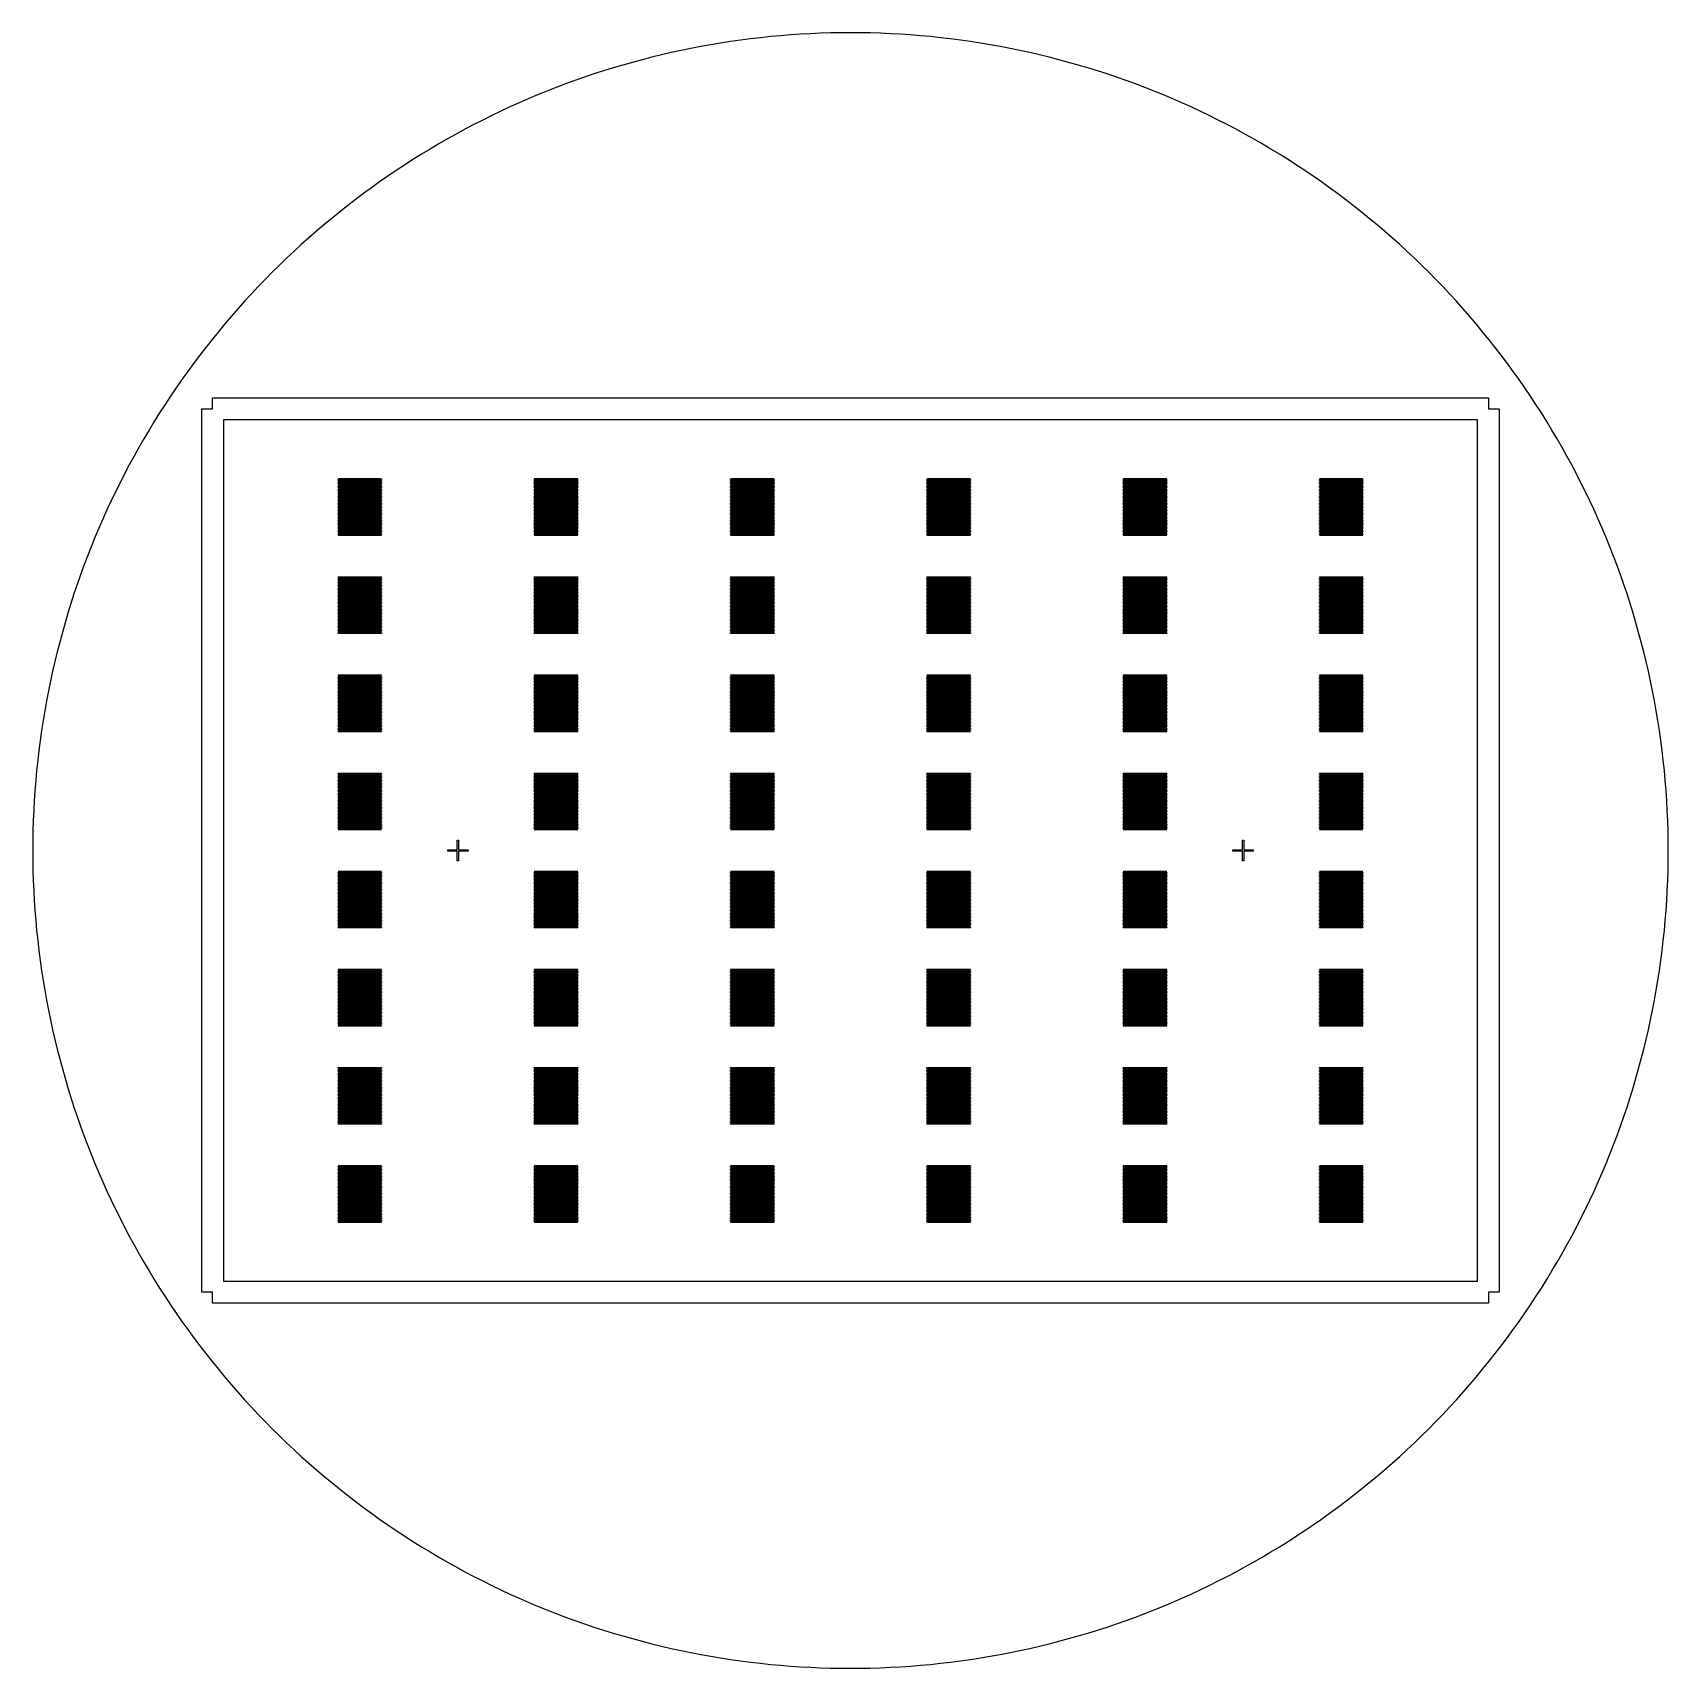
# Model space of a CAD drawing. Extents: x -21 to 129, y -39 to 111.
import ezdxf

# ---------------------------------------------------------------- set-up
doc = ezdxf.new("R2010")
doc.units = 0

msp = doc.modelspace()

# ---------------------------------------------------------------- linework, layer by layer
for p, q in [((54, 111), (53.0796, 110.994)), ((54.9204, 110.994), (54, 111)), ((39.3682, 109.559), (38.4666, 109.374)), ((40.272, 109.733), (39.3682, 109.559)), ((41.1779, 109.896), (40.272, 109.733)), ((42.0856, 110.048), (41.1779, 109.896)), ((42.9952, 110.188), (42.0856, 110.048)), ((43.9064, 110.318), (42.9952, 110.188)), ((44.8192, 110.436), (43.9064, 110.318)), ((45.7333, 110.543), (44.8192, 110.436)), ((46.6487, 110.639), (45.7333, 110.543)), ((47.5652, 110.723), (46.6487, 110.639)), ((48.4827, 110.797), (47.5652, 110.723)), ((49.4009, 110.859), (48.4827, 110.797)), ((50.3199, 110.91), (49.4009, 110.859)), ((51.2395, 110.949), (50.3199, 110.91)), ((52.1594, 110.977), (51.2395, 110.949)), ((53.0796, 110.994), (52.1594, 110.977)), ((55.8406, 110.977), (54.9204, 110.994)), ((56.7605, 110.949), (55.8406, 110.977)), ((57.6801, 110.91), (56.7605, 110.949)), ((58.599, 110.859), (57.6801, 110.91)), ((59.5173, 110.797), (58.599, 110.859)), ((60.4348, 110.723), (59.5173, 110.797)), ((61.3513, 110.639), (60.4348, 110.723)), ((62.2667, 110.543), (61.3513, 110.639)), ((63.1808, 110.436), (62.2667, 110.543)), ((64.0936, 110.318), (63.1808, 110.436)), ((65.0048, 110.188), (64.0936, 110.318)), ((65.9144, 110.048), (65.0048, 110.188)), ((66.8221, 109.896), (65.9144, 110.048)), ((67.728, 109.733), (66.8221, 109.896)), ((68.6318, 109.559), (67.728, 109.733)), ((69.5333, 109.374), (68.6318, 109.559)), ((33.111, 108.032), (32.2286, 107.771)), ((33.9965, 108.283), (33.111, 108.032)), ((34.8851, 108.523), (33.9965, 108.283)), ((35.7765, 108.752), (34.8851, 108.523)), ((36.6706, 108.97), (35.7765, 108.752)), ((37.5674, 109.178), (36.6706, 108.97)), ((38.4666, 109.374), (37.5674, 109.178)), ((70.4326, 109.178), (69.5333, 109.374)), ((71.3293, 108.97), (70.4326, 109.178)), ((72.2235, 108.752), (71.3293, 108.97)), ((73.1149, 108.523), (72.2235, 108.752)), ((74.0034, 108.283), (73.1149, 108.523)), ((74.889, 108.032), (74.0034, 108.283)), ((75.7713, 107.771), (74.889, 108.032)), ((28.7332, 106.616), (27.8686, 106.3)), ((29.6017, 106.921), (28.7332, 106.616)), ((30.4739, 107.215), (29.6017, 106.921)), ((31.3495, 107.498), (30.4739, 107.215)), ((32.2286, 107.771), (31.3495, 107.498)), ((76.6504, 107.498), (75.7713, 107.771)), ((77.5261, 107.215), (76.6504, 107.498)), ((78.3983, 106.921), (77.5261, 107.215)), ((79.2667, 106.616), (78.3983, 106.921)), ((80.1314, 106.3), (79.2667, 106.616)), ((25.2987, 105.291), (24.4506, 104.934)), ((26.1512, 105.638), (25.2987, 105.291)), ((27.0079, 105.974), (26.1512, 105.638)), ((27.8686, 106.3), (27.0079, 105.974)), ((80.9921, 105.974), (80.1314, 106.3)), ((81.8488, 105.638), (80.9921, 105.974)), ((82.7012, 105.291), (81.8488, 105.638)), ((83.5494, 104.934), (82.7012, 105.291)), ((21.9334, 103.799), (21.1038, 103.401)), ((22.7678, 104.188), (21.9334, 103.799)), ((23.6069, 104.566), (22.7678, 104.188)), ((24.4506, 104.934), (23.6069, 104.566)), ((84.3931, 104.566), (83.5494, 104.934)), ((85.2322, 104.188), (84.3931, 104.566)), ((86.0666, 103.799), (85.2322, 104.188)), ((86.8962, 103.401), (86.0666, 103.799)), ((18.6452, 102.144), (17.8362, 101.705)), ((19.4596, 102.573), (18.6452, 102.144)), ((20.2791, 102.992), (19.4596, 102.573)), ((21.1038, 103.401), (20.2791, 102.992)), ((87.7208, 102.992), (86.8962, 103.401)), ((88.5404, 102.573), (87.7208, 102.992)), ((89.3548, 102.144), (88.5404, 102.573)), ((90.1638, 101.705), (89.3548, 102.144)), ((16.2346, 100.798), (15.4423, 100.33)), ((17.0326, 101.257), (16.2346, 100.798)), ((17.8362, 101.705), (17.0326, 101.257)), ((90.9674, 101.257), (90.1638, 101.705)), ((91.7654, 100.798), (90.9674, 101.257)), ((92.5577, 100.33), (91.7654, 100.798)), ((13.8752, 99.364), (13.1006, 98.8669)), ((14.6558, 99.8516), (13.8752, 99.364)), ((15.4423, 100.33), (14.6558, 99.8516)), ((93.3442, 99.8516), (92.5577, 100.33)), ((94.1248, 99.364), (93.3442, 99.8516)), ((94.8994, 98.8669), (94.1248, 99.364)), ((11.5701, 97.8442), (10.8144, 97.3188)), ((12.3322, 98.3602), (11.5701, 97.8442)), ((13.1006, 98.8669), (12.3322, 98.3602)), ((95.6678, 98.3602), (94.8994, 98.8669)), ((96.4299, 97.8442), (95.6678, 98.3602)), ((97.1856, 97.3188), (96.4299, 97.8442)), ((9.32254, 96.2406), (8.58667, 95.6878)), ((10.0652, 96.7843), (9.32254, 96.2406)), ((10.8144, 97.3188), (10.0652, 96.7843)), ((97.9348, 96.7843), (97.1856, 97.3188)), ((98.6774, 96.2406), (97.9348, 96.7843)), ((99.4133, 95.6878), (98.6774, 96.2406)), ((7.13553, 94.5553), (6.4205, 93.9758)), ((7.85762, 95.126), (7.13553, 94.5553)), ((8.58667, 95.6878), (7.85762, 95.126)), ((100.142, 95.126), (99.4133, 95.6878)), ((100.864, 94.5553), (100.142, 95.126)), ((101.579, 93.9758), (100.864, 94.5553)), ((5.71263, 93.3875), (5.01202, 92.7906)), ((6.4205, 93.9758), (5.71263, 93.3875)), ((102.287, 93.3875), (101.579, 93.9758)), ((102.988, 92.7906), (102.287, 93.3875)), ((3.63307, 91.5713), (2.95491, 90.9491)), ((4.3188, 92.1852), (3.63307, 91.5713)), ((5.01202, 92.7906), (4.3188, 92.1852)), ((103.681, 92.1852), (102.988, 92.7906)), ((104.367, 91.5713), (103.681, 92.1852)), ((105.045, 90.9491), (104.367, 91.5713)), ((2.28445, 90.3185), (1.62178, 89.6798)), ((2.95491, 90.9491), (2.28445, 90.3185)), ((105.716, 90.3185), (105.045, 90.9491)), ((106.378, 89.6798), (105.716, 90.3185)), ((0.96698, 89.033), (0.32017, 88.3782)), ((1.62178, 89.6798), (0.96698, 89.033)), ((107.033, 89.033), (106.378, 89.6798)), ((107.68, 88.3782), (107.033, 89.033)), ((-0.94907, 87.0451), (-1.57132, 86.3669)), ((-0.31853, 87.7155), (-0.94907, 87.0451)), ((0.32017, 88.3782), (-0.31853, 87.7155)), ((108.319, 87.7155), (107.68, 88.3782)), ((108.949, 87.0451), (108.319, 87.7155)), ((109.571, 86.3669), (108.949, 87.0451)), ((-2.18523, 85.6812), (-2.79065, 84.988)), ((-1.57132, 86.3669), (-2.18523, 85.6812)), ((110.185, 85.6812), (109.571, 86.3669)), ((110.791, 84.988), (110.185, 85.6812)), ((-3.38754, 84.2874), (-3.97577, 83.5795)), ((-2.79065, 84.988), (-3.38754, 84.2874)), ((111.388, 84.2874), (110.791, 84.988)), ((111.976, 83.5795), (111.388, 84.2874)), ((-4.55528, 82.8645), (-5.12598, 82.1424)), ((-3.97577, 83.5795), (-4.55528, 82.8645)), ((112.555, 82.8645), (111.976, 83.5795)), ((113.126, 82.1424), (112.555, 82.8645)), ((-5.68776, 81.4133), (-6.24055, 80.6774)), ((-5.12598, 82.1424), (-5.68776, 81.4133)), ((113.688, 81.4133), (113.126, 82.1424)), ((114.241, 80.6774), (113.688, 81.4133)), ((-6.78429, 79.9348), (-7.31885, 79.1856)), ((-6.24055, 80.6774), (-6.78429, 79.9348)), ((114.784, 79.9348), (114.241, 80.6774)), ((115.319, 79.1856), (114.784, 79.9348)), ((-7.84419, 78.4299), (-8.36021, 77.6678)), ((-7.31885, 79.1856), (-7.84419, 78.4299)), ((115.844, 78.4299), (115.319, 79.1856)), ((116.36, 77.6678), (115.844, 78.4299)), ((-8.86685, 76.8994), (-9.36401, 76.1248)), ((-8.36021, 77.6678), (-8.86685, 76.8994)), ((-5.5, -4.5), (-5.5, 76.5)), ((-5.5, 76.5), (-4.5, 76.5)), ((-4.5, 76.5), (-4.5, 77.5)), ((-4.5, 77.5), (112.5, 77.5)), ((112.5, 77.5), (112.5, 76.5)), ((112.5, 76.5), (113.5, 76.5)), ((113.5, 76.5), (113.5, -4.5)), ((116.867, 76.8994), (116.36, 77.6678)), ((117.364, 76.1248), (116.867, 76.8994)), ((-9.85164, 75.3442), (-10.3296, 74.5577)), ((-9.36401, 76.1248), (-9.85164, 75.3442)), ((111.5, 75.5), (-3.5, 75.5)), ((-3.5, 75.5), (-3.5, -3.5)), ((111.5, -3.5), (111.5, 75.5)), ((117.852, 75.3442), (117.364, 76.1248)), ((118.33, 74.5577), (117.852, 75.3442)), ((-10.798, 73.7654), (-11.2565, 72.9674)), ((-10.3296, 74.5577), (-10.798, 73.7654)), ((118.798, 73.7654), (118.33, 74.5577)), ((119.257, 72.9674), (118.798, 73.7654)), ((-11.7052, 72.1638), (-12.1441, 71.3548)), ((-11.2565, 72.9674), (-11.7052, 72.1638)), ((119.705, 72.1638), (119.257, 72.9674)), ((120.144, 71.3548), (119.705, 72.1638)), ((-12.573, 70.5404), (-12.9918, 69.7208)), ((-12.1441, 71.3548), (-12.573, 70.5404)), ((120.573, 70.5404), (120.144, 71.3548)), ((120.992, 69.7208), (120.573, 70.5404)), ((-12.9918, 69.7208), (-13.4006, 68.8962)), ((7, 70.075), (7, 70.085)), ((7, 70.085), (11, 70.085)), ((11, 70.075), (7, 70.075)), ((7, 70.035), (7, 70.045)), ((7, 70.045), (11, 70.045)), ((11, 70.035), (7, 70.035)), ((7, 69.995), (7, 70.005)), ((7, 70.005), (11, 70.005)), ((11, 69.995), (7, 69.995)), ((7, 69.955), (7, 69.965)), ((7, 69.965), (11, 69.965)), ((11, 69.955), (7, 69.955)), ((7, 69.915), (7, 69.925)), ((7, 69.925), (11, 69.925)), ((11, 69.915), (7, 69.915)), ((7, 69.875), (7, 69.885)), ((7, 69.885), (11, 69.885)), ((11, 69.875), (7, 69.875)), ((7, 69.835), (7, 69.845)), ((7, 69.845), (11, 69.845)), ((11, 69.835), (7, 69.835)), ((7, 69.795), (7, 69.805)), ((7, 69.805), (11, 69.805)), ((11, 69.795), (7, 69.795)), ((7, 69.755), (7, 69.765)), ((7, 69.765), (11, 69.765)), ((11, 69.755), (7, 69.755)), ((7, 69.715), (7, 69.725)), ((7, 69.725), (11, 69.725)), ((11, 69.715), (7, 69.715)), ((7, 69.675), (7, 69.685)), ((7, 69.685), (11, 69.685)), ((11, 69.675), (7, 69.675)), ((7, 69.635), (7, 69.645)), ((7, 69.645), (11, 69.645)), ((11, 69.635), (7, 69.635)), ((7, 69.595), (7, 69.605)), ((7, 69.605), (11, 69.605)), ((11, 69.595), (7, 69.595)), ((7, 69.555), (7, 69.565)), ((7, 69.565), (11, 69.565)), ((11, 69.555), (7, 69.555)), ((7, 69.515), (7, 69.525)), ((7, 69.525), (11, 69.525)), ((11, 69.515), (7, 69.515)), ((7, 69.475), (7, 69.485)), ((7, 69.485), (11, 69.485)), ((11, 69.475), (7, 69.475)), ((7, 69.435), (7, 69.445)), ((7, 69.445), (11, 69.445)), ((11, 69.435), (7, 69.435)), ((7, 69.395), (7, 69.405)), ((7, 69.405), (11, 69.405)), ((11, 69.395), (7, 69.395)), ((7, 69.355), (7, 69.365)), ((7, 69.365), (11, 69.365)), ((11, 69.355), (7, 69.355)), ((7, 69.315), (7, 69.325)), ((7, 69.325), (11, 69.325)), ((11, 69.315), (7, 69.315)), ((7, 69.275), (7, 69.285)), ((7, 69.285), (11, 69.285)), ((11, 69.275), (7, 69.275)), ((7, 69.235), (7, 69.245)), ((7, 69.245), (11, 69.245)), ((11, 69.235), (7, 69.235)), ((7, 69.195), (7, 69.205)), ((7, 69.205), (11, 69.205)), ((11, 69.195), (7, 69.195)), ((7, 69.155), (7, 69.165)), ((7, 69.165), (11, 69.165)), ((11, 69.155), (7, 69.155)), ((7, 69.115), (7, 69.125)), ((7, 69.125), (11, 69.125)), ((11, 69.115), (7, 69.115)), ((7, 69.075), (7, 69.085)), ((7, 69.085), (11, 69.085)), ((11, 69.075), (7, 69.075)), ((7, 69.035), (7, 69.045)), ((7, 69.045), (11, 69.045)), ((11, 69.035), (7, 69.035)), ((7, 68.995), (7, 69.005)), ((7, 69.005), (11, 69.005)), ((11, 70.085), (11, 70.075)), ((11, 70.045), (11, 70.035)), ((11, 70.005), (11, 69.995)), ((11, 69.965), (11, 69.955)), ((11, 69.925), (11, 69.915)), ((11, 69.885), (11, 69.875)), ((11, 69.845), (11, 69.835)), ((11, 69.805), (11, 69.795)), ((11, 69.765), (11, 69.755)), ((11, 69.725), (11, 69.715)), ((11, 69.685), (11, 69.675)), ((11, 69.645), (11, 69.635)), ((11, 69.605), (11, 69.595)), ((11, 69.565), (11, 69.555)), ((11, 69.525), (11, 69.515)), ((11, 69.485), (11, 69.475)), ((11, 69.445), (11, 69.435)), ((11, 69.405), (11, 69.395)), ((11, 69.365), (11, 69.355)), ((11, 69.325), (11, 69.315)), ((11, 69.285), (11, 69.275)), ((11, 69.245), (11, 69.235)), ((11, 69.205), (11, 69.195)), ((11, 69.165), (11, 69.155)), ((11, 69.125), (11, 69.115)), ((11, 69.085), (11, 69.075)), ((11, 69.045), (11, 69.035)), ((11, 69.005), (11, 68.995)), ((25, 70.075), (25, 70.085)), ((25, 70.085), (29, 70.085)), ((29, 70.075), (25, 70.075)), ((25, 70.035), (25, 70.045)), ((25, 70.045), (29, 70.045)), ((29, 70.035), (25, 70.035)), ((25, 69.995), (25, 70.005)), ((25, 70.005), (29, 70.005)), ((29, 69.995), (25, 69.995)), ((25, 69.955), (25, 69.965)), ((25, 69.965), (29, 69.965)), ((29, 69.955), (25, 69.955)), ((25, 69.915), (25, 69.925)), ((25, 69.925), (29, 69.925)), ((29, 69.915), (25, 69.915)), ((25, 69.875), (25, 69.885)), ((25, 69.885), (29, 69.885)), ((29, 69.875), (25, 69.875)), ((25, 69.835), (25, 69.845)), ((25, 69.845), (29, 69.845)), ((29, 69.835), (25, 69.835)), ((25, 69.795), (25, 69.805)), ((25, 69.805), (29, 69.805)), ((29, 69.795), (25, 69.795)), ((25, 69.755), (25, 69.765)), ((25, 69.765), (29, 69.765)), ((29, 69.755), (25, 69.755)), ((25, 69.715), (25, 69.725)), ((25, 69.725), (29, 69.725)), ((29, 69.715), (25, 69.715)), ((25, 69.675), (25, 69.685)), ((25, 69.685), (29, 69.685)), ((29, 69.675), (25, 69.675)), ((25, 69.635), (25, 69.645)), ((25, 69.645), (29, 69.645)), ((29, 69.635), (25, 69.635)), ((25, 69.595), (25, 69.605)), ((25, 69.605), (29, 69.605)), ((29, 69.595), (25, 69.595)), ((25, 69.555), (25, 69.565)), ((25, 69.565), (29, 69.565)), ((29, 69.555), (25, 69.555)), ((25, 69.515), (25, 69.525)), ((25, 69.525), (29, 69.525)), ((29, 69.515), (25, 69.515)), ((25, 69.475), (25, 69.485)), ((25, 69.485), (29, 69.485)), ((29, 69.475), (25, 69.475)), ((25, 69.435), (25, 69.445)), ((25, 69.445), (29, 69.445)), ((29, 69.435), (25, 69.435)), ((25, 69.395), (25, 69.405)), ((25, 69.405), (29, 69.405)), ((29, 69.395), (25, 69.395)), ((25, 69.355), (25, 69.365)), ((25, 69.365), (29, 69.365)), ((29, 69.355), (25, 69.355)), ((25, 69.315), (25, 69.325)), ((25, 69.325), (29, 69.325)), ((29, 69.315), (25, 69.315)), ((25, 69.275), (25, 69.285)), ((25, 69.285), (29, 69.285)), ((29, 69.275), (25, 69.275)), ((25, 69.235), (25, 69.245)), ((25, 69.245), (29, 69.245)), ((29, 69.235), (25, 69.235)), ((25, 69.195), (25, 69.205)), ((25, 69.205), (29, 69.205)), ((29, 69.195), (25, 69.195)), ((25, 69.155), (25, 69.165)), ((25, 69.165), (29, 69.165)), ((29, 69.155), (25, 69.155)), ((25, 69.115), (25, 69.125)), ((25, 69.125), (29, 69.125)), ((29, 69.115), (25, 69.115)), ((25, 69.075), (25, 69.085)), ((25, 69.085), (29, 69.085)), ((29, 69.075), (25, 69.075)), ((25, 69.035), (25, 69.045)), ((25, 69.045), (29, 69.045)), ((29, 69.035), (25, 69.035)), ((25, 68.995), (25, 69.005)), ((25, 69.005), (29, 69.005)), ((29, 70.085), (29, 70.075)), ((29, 70.045), (29, 70.035)), ((29, 70.005), (29, 69.995)), ((29, 69.965), (29, 69.955)), ((29, 69.925), (29, 69.915)), ((29, 69.885), (29, 69.875)), ((29, 69.845), (29, 69.835)), ((29, 69.805), (29, 69.795)), ((29, 69.765), (29, 69.755)), ((29, 69.725), (29, 69.715)), ((29, 69.685), (29, 69.675)), ((29, 69.645), (29, 69.635)), ((29, 69.605), (29, 69.595)), ((29, 69.565), (29, 69.555)), ((29, 69.525), (29, 69.515)), ((29, 69.485), (29, 69.475)), ((29, 69.445), (29, 69.435)), ((29, 69.405), (29, 69.395)), ((29, 69.365), (29, 69.355)), ((29, 69.325), (29, 69.315)), ((29, 69.285), (29, 69.275)), ((29, 69.245), (29, 69.235)), ((29, 69.205), (29, 69.195)), ((29, 69.165), (29, 69.155)), ((29, 69.125), (29, 69.115)), ((29, 69.085), (29, 69.075)), ((29, 69.045), (29, 69.035)), ((29, 69.005), (29, 68.995)), ((43, 70.075), (43, 70.085)), ((43, 70.085), (47, 70.085)), ((47, 70.075), (43, 70.075)), ((43, 70.035), (43, 70.045)), ((43, 70.045), (47, 70.045)), ((47, 70.035), (43, 70.035)), ((43, 69.995), (43, 70.005)), ((43, 70.005), (47, 70.005)), ((47, 69.995), (43, 69.995)), ((43, 69.955), (43, 69.965)), ((43, 69.965), (47, 69.965)), ((47, 69.955), (43, 69.955)), ((43, 69.915), (43, 69.925)), ((43, 69.925), (47, 69.925)), ((47, 69.915), (43, 69.915)), ((43, 69.875), (43, 69.885)), ((43, 69.885), (47, 69.885)), ((47, 69.875), (43, 69.875)), ((43, 69.835), (43, 69.845)), ((43, 69.845), (47, 69.845)), ((47, 69.835), (43, 69.835)), ((43, 69.795), (43, 69.805)), ((43, 69.805), (47, 69.805)), ((47, 69.795), (43, 69.795)), ((43, 69.755), (43, 69.765)), ((43, 69.765), (47, 69.765)), ((47, 69.755), (43, 69.755)), ((43, 69.715), (43, 69.725)), ((43, 69.725), (47, 69.725)), ((47, 69.715), (43, 69.715)), ((43, 69.675), (43, 69.685)), ((43, 69.685), (47, 69.685)), ((47, 69.675), (43, 69.675)), ((43, 69.635), (43, 69.645)), ((43, 69.645), (47, 69.645)), ((47, 69.635), (43, 69.635)), ((43, 69.595), (43, 69.605)), ((43, 69.605), (47, 69.605)), ((47, 69.595), (43, 69.595)), ((43, 69.555), (43, 69.565)), ((43, 69.565), (47, 69.565)), ((47, 69.555), (43, 69.555)), ((43, 69.515), (43, 69.525)), ((43, 69.525), (47, 69.525)), ((47, 69.515), (43, 69.515)), ((43, 69.475), (43, 69.485)), ((43, 69.485), (47, 69.485)), ((47, 69.475), (43, 69.475)), ((43, 69.435), (43, 69.445)), ((43, 69.445), (47, 69.445)), ((47, 69.435), (43, 69.435)), ((43, 69.395), (43, 69.405)), ((43, 69.405), (47, 69.405)), ((47, 69.395), (43, 69.395)), ((43, 69.355), (43, 69.365)), ((43, 69.365), (47, 69.365)), ((47, 69.355), (43, 69.355)), ((43, 69.315), (43, 69.325)), ((43, 69.325), (47, 69.325)), ((47, 69.315), (43, 69.315)), ((43, 69.275), (43, 69.285)), ((43, 69.285), (47, 69.285)), ((47, 69.275), (43, 69.275)), ((43, 69.235), (43, 69.245)), ((43, 69.245), (47, 69.245)), ((47, 69.235), (43, 69.235)), ((43, 69.195), (43, 69.205)), ((43, 69.205), (47, 69.205)), ((47, 69.195), (43, 69.195)), ((43, 69.155), (43, 69.165)), ((43, 69.165), (47, 69.165)), ((47, 69.155), (43, 69.155)), ((43, 69.115), (43, 69.125)), ((43, 69.125), (47, 69.125)), ((47, 69.115), (43, 69.115)), ((43, 69.075), (43, 69.085)), ((43, 69.085), (47, 69.085)), ((47, 69.075), (43, 69.075)), ((43, 69.035), (43, 69.045)), ((43, 69.045), (47, 69.045)), ((47, 69.035), (43, 69.035)), ((43, 68.995), (43, 69.005)), ((43, 69.005), (47, 69.005)), ((47, 70.085), (47, 70.075)), ((47, 70.045), (47, 70.035)), ((47, 70.005), (47, 69.995)), ((47, 69.965), (47, 69.955)), ((47, 69.925), (47, 69.915)), ((47, 69.885), (47, 69.875)), ((47, 69.845), (47, 69.835)), ((47, 69.805), (47, 69.795)), ((47, 69.765), (47, 69.755)), ((47, 69.725), (47, 69.715)), ((47, 69.685), (47, 69.675)), ((47, 69.645), (47, 69.635)), ((47, 69.605), (47, 69.595)), ((47, 69.565), (47, 69.555)), ((47, 69.525), (47, 69.515)), ((47, 69.485), (47, 69.475)), ((47, 69.445), (47, 69.435)), ((47, 69.405), (47, 69.395)), ((47, 69.365), (47, 69.355)), ((47, 69.325), (47, 69.315)), ((47, 69.285), (47, 69.275)), ((47, 69.245), (47, 69.235)), ((47, 69.205), (47, 69.195)), ((47, 69.165), (47, 69.155)), ((47, 69.125), (47, 69.115)), ((47, 69.085), (47, 69.075)), ((47, 69.045), (47, 69.035)), ((47, 69.005), (47, 68.995)), ((61, 70.075), (61, 70.085)), ((61, 70.085), (65, 70.085)), ((65, 70.075), (61, 70.075)), ((61, 70.035), (61, 70.045)), ((61, 70.045), (65, 70.045)), ((65, 70.035), (61, 70.035)), ((61, 69.995), (61, 70.005)), ((61, 70.005), (65, 70.005)), ((65, 69.995), (61, 69.995)), ((61, 69.955), (61, 69.965)), ((61, 69.965), (65, 69.965)), ((65, 69.955), (61, 69.955)), ((61, 69.915), (61, 69.925)), ((61, 69.925), (65, 69.925)), ((65, 69.915), (61, 69.915)), ((61, 69.875), (61, 69.885)), ((61, 69.885), (65, 69.885)), ((65, 69.875), (61, 69.875)), ((61, 69.835), (61, 69.845)), ((61, 69.845), (65, 69.845)), ((65, 69.835), (61, 69.835)), ((61, 69.795), (61, 69.805)), ((61, 69.805), (65, 69.805)), ((65, 69.795), (61, 69.795)), ((61, 69.755), (61, 69.765)), ((61, 69.765), (65, 69.765)), ((65, 69.755), (61, 69.755)), ((61, 69.715), (61, 69.725)), ((61, 69.725), (65, 69.725)), ((65, 69.715), (61, 69.715)), ((61, 69.675), (61, 69.685)), ((61, 69.685), (65, 69.685)), ((65, 69.675), (61, 69.675)), ((61, 69.635), (61, 69.645)), ((61, 69.645), (65, 69.645)), ((65, 69.635), (61, 69.635)), ((61, 69.595), (61, 69.605)), ((61, 69.605), (65, 69.605)), ((65, 69.595), (61, 69.595)), ((61, 69.555), (61, 69.565)), ((61, 69.565), (65, 69.565)), ((65, 69.555), (61, 69.555)), ((61, 69.515), (61, 69.525)), ((61, 69.525), (65, 69.525)), ((65, 69.515), (61, 69.515)), ((61, 69.475), (61, 69.485)), ((61, 69.485), (65, 69.485)), ((65, 69.475), (61, 69.475)), ((61, 69.435), (61, 69.445)), ((61, 69.445), (65, 69.445)), ((65, 69.435), (61, 69.435)), ((61, 69.395), (61, 69.405)), ((61, 69.405), (65, 69.405)), ((65, 69.395), (61, 69.395)), ((61, 69.355), (61, 69.365)), ((61, 69.365), (65, 69.365)), ((65, 69.355), (61, 69.355)), ((61, 69.315), (61, 69.325)), ((61, 69.325), (65, 69.325)), ((65, 69.315), (61, 69.315)), ((61, 69.275), (61, 69.285)), ((61, 69.285), (65, 69.285)), ((65, 69.275), (61, 69.275)), ((61, 69.235), (61, 69.245)), ((61, 69.245), (65, 69.245)), ((65, 69.235), (61, 69.235)), ((61, 69.195), (61, 69.205)), ((61, 69.205), (65, 69.205)), ((65, 69.195), (61, 69.195)), ((61, 69.155), (61, 69.165)), ((61, 69.165), (65, 69.165)), ((65, 69.155), (61, 69.155)), ((61, 69.115), (61, 69.125)), ((61, 69.125), (65, 69.125)), ((65, 69.115), (61, 69.115)), ((61, 69.075), (61, 69.085)), ((61, 69.085), (65, 69.085)), ((65, 69.075), (61, 69.075)), ((61, 69.035), (61, 69.045)), ((61, 69.045), (65, 69.045)), ((65, 69.035), (61, 69.035)), ((61, 68.995), (61, 69.005)), ((61, 69.005), (65, 69.005)), ((65, 70.085), (65, 70.075)), ((65, 70.045), (65, 70.035)), ((65, 70.005), (65, 69.995)), ((65, 69.965), (65, 69.955)), ((65, 69.925), (65, 69.915)), ((65, 69.885), (65, 69.875)), ((65, 69.845), (65, 69.835)), ((65, 69.805), (65, 69.795)), ((65, 69.765), (65, 69.755)), ((65, 69.725), (65, 69.715)), ((65, 69.685), (65, 69.675)), ((65, 69.645), (65, 69.635)), ((65, 69.605), (65, 69.595)), ((65, 69.565), (65, 69.555)), ((65, 69.525), (65, 69.515)), ((65, 69.485), (65, 69.475)), ((65, 69.445), (65, 69.435)), ((65, 69.405), (65, 69.395)), ((65, 69.365), (65, 69.355)), ((65, 69.325), (65, 69.315)), ((65, 69.285), (65, 69.275)), ((65, 69.245), (65, 69.235)), ((65, 69.205), (65, 69.195)), ((65, 69.165), (65, 69.155)), ((65, 69.125), (65, 69.115)), ((65, 69.085), (65, 69.075)), ((65, 69.045), (65, 69.035)), ((65, 69.005), (65, 68.995)), ((79, 70.075), (79, 70.085)), ((79, 70.085), (83, 70.085)), ((83, 70.075), (79, 70.075)), ((79, 70.035), (79, 70.045)), ((79, 70.045), (83, 70.045)), ((83, 70.035), (79, 70.035)), ((79, 69.995), (79, 70.005)), ((79, 70.005), (83, 70.005)), ((83, 69.995), (79, 69.995)), ((79, 69.955), (79, 69.965)), ((79, 69.965), (83, 69.965)), ((83, 69.955), (79, 69.955)), ((79, 69.915), (79, 69.925)), ((79, 69.925), (83, 69.925)), ((83, 69.915), (79, 69.915)), ((79, 69.875), (79, 69.885)), ((79, 69.885), (83, 69.885)), ((83, 69.875), (79, 69.875)), ((79, 69.835), (79, 69.845)), ((79, 69.845), (83, 69.845)), ((83, 69.835), (79, 69.835)), ((79, 69.795), (79, 69.805)), ((79, 69.805), (83, 69.805)), ((83, 69.795), (79, 69.795)), ((79, 69.755), (79, 69.765)), ((79, 69.765), (83, 69.765)), ((83, 69.755), (79, 69.755)), ((79, 69.715), (79, 69.725)), ((79, 69.725), (83, 69.725)), ((83, 69.715), (79, 69.715)), ((79, 69.675), (79, 69.685)), ((79, 69.685), (83, 69.685)), ((83, 69.675), (79, 69.675)), ((79, 69.635), (79, 69.645)), ((79, 69.645), (83, 69.645)), ((83, 69.635), (79, 69.635)), ((79, 69.595), (79, 69.605)), ((79, 69.605), (83, 69.605)), ((83, 69.595), (79, 69.595)), ((79, 69.555), (79, 69.565)), ((79, 69.565), (83, 69.565)), ((83, 69.555), (79, 69.555)), ((79, 69.515), (79, 69.525)), ((79, 69.525), (83, 69.525)), ((83, 69.515), (79, 69.515)), ((79, 69.475), (79, 69.485)), ((79, 69.485), (83, 69.485)), ((83, 69.475), (79, 69.475)), ((79, 69.435), (79, 69.445)), ((79, 69.445), (83, 69.445)), ((83, 69.435), (79, 69.435)), ((79, 69.395), (79, 69.405)), ((79, 69.405), (83, 69.405)), ((83, 69.395), (79, 69.395)), ((79, 69.355), (79, 69.365)), ((79, 69.365), (83, 69.365)), ((83, 69.355), (79, 69.355)), ((79, 69.315), (79, 69.325)), ((79, 69.325), (83, 69.325)), ((83, 69.315), (79, 69.315)), ((79, 69.275), (79, 69.285)), ((79, 69.285), (83, 69.285)), ((83, 69.275), (79, 69.275)), ((79, 69.235), (79, 69.245)), ((79, 69.245), (83, 69.245)), ((83, 69.235), (79, 69.235)), ((79, 69.195), (79, 69.205)), ((79, 69.205), (83, 69.205)), ((83, 69.195), (79, 69.195)), ((79, 69.155), (79, 69.165)), ((79, 69.165), (83, 69.165)), ((83, 69.155), (79, 69.155)), ((79, 69.115), (79, 69.125)), ((79, 69.125), (83, 69.125)), ((83, 69.115), (79, 69.115)), ((79, 69.075), (79, 69.085)), ((79, 69.085), (83, 69.085)), ((83, 69.075), (79, 69.075)), ((79, 69.035), (79, 69.045)), ((79, 69.045), (83, 69.045)), ((83, 69.035), (79, 69.035)), ((79, 68.995), (79, 69.005)), ((79, 69.005), (83, 69.005)), ((83, 70.085), (83, 70.075)), ((83, 70.045), (83, 70.035)), ((83, 70.005), (83, 69.995)), ((83, 69.965), (83, 69.955)), ((83, 69.925), (83, 69.915)), ((83, 69.885), (83, 69.875)), ((83, 69.845), (83, 69.835)), ((83, 69.805), (83, 69.795)), ((83, 69.765), (83, 69.755)), ((83, 69.725), (83, 69.715)), ((83, 69.685), (83, 69.675)), ((83, 69.645), (83, 69.635)), ((83, 69.605), (83, 69.595)), ((83, 69.565), (83, 69.555)), ((83, 69.525), (83, 69.515)), ((83, 69.485), (83, 69.475)), ((83, 69.445), (83, 69.435)), ((83, 69.405), (83, 69.395)), ((83, 69.365), (83, 69.355)), ((83, 69.325), (83, 69.315)), ((83, 69.285), (83, 69.275)), ((83, 69.245), (83, 69.235)), ((83, 69.205), (83, 69.195)), ((83, 69.165), (83, 69.155)), ((83, 69.125), (83, 69.115)), ((83, 69.085), (83, 69.075)), ((83, 69.045), (83, 69.035)), ((83, 69.005), (83, 68.995)), ((97, 70.075), (97, 70.085)), ((97, 70.085), (101, 70.085)), ((101, 70.075), (97, 70.075)), ((97, 70.035), (97, 70.045)), ((97, 70.045), (101, 70.045)), ((101, 70.035), (97, 70.035)), ((97, 69.995), (97, 70.005)), ((97, 70.005), (101, 70.005)), ((101, 69.995), (97, 69.995)), ((97, 69.955), (97, 69.965)), ((97, 69.965), (101, 69.965)), ((101, 69.955), (97, 69.955)), ((97, 69.915), (97, 69.925)), ((97, 69.925), (101, 69.925)), ((101, 69.915), (97, 69.915)), ((97, 69.875), (97, 69.885)), ((97, 69.885), (101, 69.885)), ((101, 69.875), (97, 69.875)), ((97, 69.835), (97, 69.845)), ((97, 69.845), (101, 69.845)), ((101, 69.835), (97, 69.835)), ((97, 69.795), (97, 69.805)), ((97, 69.805), (101, 69.805)), ((101, 69.795), (97, 69.795)), ((97, 69.755), (97, 69.765)), ((97, 69.765), (101, 69.765)), ((101, 69.755), (97, 69.755)), ((97, 69.715), (97, 69.725)), ((97, 69.725), (101, 69.725)), ((101, 69.715), (97, 69.715)), ((97, 69.675), (97, 69.685)), ((97, 69.685), (101, 69.685)), ((101, 69.675), (97, 69.675)), ((97, 69.635), (97, 69.645)), ((97, 69.645), (101, 69.645)), ((101, 69.635), (97, 69.635)), ((97, 69.595), (97, 69.605)), ((97, 69.605), (101, 69.605)), ((101, 69.595), (97, 69.595)), ((97, 69.555), (97, 69.565)), ((97, 69.565), (101, 69.565)), ((101, 69.555), (97, 69.555)), ((97, 69.515), (97, 69.525)), ((97, 69.525), (101, 69.525)), ((101, 69.515), (97, 69.515)), ((97, 69.475), (97, 69.485)), ((97, 69.485), (101, 69.485)), ((101, 69.475), (97, 69.475)), ((97, 69.435), (97, 69.445)), ((97, 69.445), (101, 69.445)), ((101, 69.435), (97, 69.435)), ((97, 69.395), (97, 69.405)), ((97, 69.405), (101, 69.405)), ((101, 69.395), (97, 69.395)), ((97, 69.355), (97, 69.365)), ((97, 69.365), (101, 69.365)), ((101, 69.355), (97, 69.355)), ((97, 69.315), (97, 69.325)), ((97, 69.325), (101, 69.325)), ((101, 69.315), (97, 69.315)), ((97, 69.275), (97, 69.285)), ((97, 69.285), (101, 69.285)), ((101, 69.275), (97, 69.275)), ((97, 69.235), (97, 69.245)), ((97, 69.245), (101, 69.245)), ((101, 69.235), (97, 69.235)), ((97, 69.195), (97, 69.205)), ((97, 69.205), (101, 69.205)), ((101, 69.195), (97, 69.195)), ((97, 69.155), (97, 69.165)), ((97, 69.165), (101, 69.165)), ((101, 69.155), (97, 69.155)), ((97, 69.115), (97, 69.125)), ((97, 69.125), (101, 69.125)), ((101, 69.115), (97, 69.115)), ((97, 69.075), (97, 69.085)), ((97, 69.085), (101, 69.085)), ((101, 69.075), (97, 69.075)), ((97, 69.035), (97, 69.045)), ((97, 69.045), (101, 69.045)), ((101, 69.035), (97, 69.035)), ((97, 68.995), (97, 69.005)), ((97, 69.005), (101, 69.005)), ((101, 70.085), (101, 70.075)), ((101, 70.045), (101, 70.035)), ((101, 70.005), (101, 69.995)), ((101, 69.965), (101, 69.955)), ((101, 69.925), (101, 69.915)), ((101, 69.885), (101, 69.875)), ((101, 69.845), (101, 69.835)), ((101, 69.805), (101, 69.795)), ((101, 69.765), (101, 69.755)), ((101, 69.725), (101, 69.715)), ((101, 69.685), (101, 69.675)), ((101, 69.645), (101, 69.635)), ((101, 69.605), (101, 69.595)), ((101, 69.565), (101, 69.555)), ((101, 69.525), (101, 69.515)), ((101, 69.485), (101, 69.475)), ((101, 69.445), (101, 69.435)), ((101, 69.405), (101, 69.395)), ((101, 69.365), (101, 69.355)), ((101, 69.325), (101, 69.315)), ((101, 69.285), (101, 69.275)), ((101, 69.245), (101, 69.235)), ((101, 69.205), (101, 69.195)), ((101, 69.165), (101, 69.155)), ((101, 69.125), (101, 69.115)), ((101, 69.085), (101, 69.075)), ((101, 69.045), (101, 69.035)), ((101, 69.005), (101, 68.995)), ((121.401, 68.8962), (120.992, 69.7208)), ((-13.7992, 68.0666), (-14.1876, 67.2322)), ((-13.4006, 68.8962), (-13.7992, 68.0666)), ((11, 68.995), (7, 68.995)), ((7, 68.955), (7, 68.965)), ((7, 68.965), (11, 68.965)), ((11, 68.955), (7, 68.955)), ((7, 68.915), (7, 68.925)), ((7, 68.925), (11, 68.925)), ((11, 68.915), (7, 68.915)), ((7, 68.875), (7, 68.885)), ((7, 68.885), (11, 68.885)), ((11, 68.875), (7, 68.875)), ((7, 68.835), (7, 68.845)), ((7, 68.845), (11, 68.845)), ((11, 68.835), (7, 68.835)), ((7, 68.795), (7, 68.805)), ((7, 68.805), (11, 68.805)), ((11, 68.795), (7, 68.795)), ((7, 68.755), (7, 68.765)), ((7, 68.765), (11, 68.765)), ((11, 68.755), (7, 68.755)), ((7, 68.715), (7, 68.725)), ((7, 68.725), (11, 68.725)), ((11, 68.715), (7, 68.715)), ((7, 68.675), (7, 68.685)), ((7, 68.685), (11, 68.685)), ((11, 68.675), (7, 68.675)), ((7, 68.635), (7, 68.645)), ((7, 68.645), (11, 68.645)), ((11, 68.635), (7, 68.635)), ((7, 68.595), (7, 68.605)), ((7, 68.605), (11, 68.605)), ((11, 68.595), (7, 68.595)), ((7, 68.555), (7, 68.565)), ((7, 68.565), (11, 68.565)), ((11, 68.555), (7, 68.555)), ((7, 68.515), (7, 68.525)), ((7, 68.525), (11, 68.525)), ((11, 68.515), (7, 68.515)), ((7, 68.475), (7, 68.485)), ((7, 68.485), (11, 68.485)), ((11, 68.475), (7, 68.475)), ((7, 68.435), (7, 68.445)), ((7, 68.445), (11, 68.445)), ((11, 68.435), (7, 68.435)), ((7, 68.395), (7, 68.405)), ((7, 68.405), (11, 68.405)), ((11, 68.395), (7, 68.395)), ((7, 68.355), (7, 68.365)), ((7, 68.365), (11, 68.365)), ((11, 68.355), (7, 68.355)), ((7, 68.315), (7, 68.325)), ((7, 68.325), (11, 68.325)), ((11, 68.315), (7, 68.315)), ((7, 68.275), (7, 68.285)), ((7, 68.285), (11, 68.285)), ((11, 68.275), (7, 68.275)), ((7, 68.235), (7, 68.245)), ((7, 68.245), (11, 68.245)), ((11, 68.235), (7, 68.235)), ((7, 68.195), (7, 68.205)), ((7, 68.205), (11, 68.205)), ((11, 68.195), (7, 68.195)), ((7, 68.155), (7, 68.165)), ((7, 68.165), (11, 68.165)), ((11, 68.155), (7, 68.155)), ((7, 68.115), (7, 68.125)), ((7, 68.125), (11, 68.125)), ((11, 68.115), (7, 68.115)), ((7, 68.075), (7, 68.085)), ((7, 68.085), (11, 68.085)), ((11, 68.075), (7, 68.075)), ((7, 68.035), (7, 68.045)), ((7, 68.045), (11, 68.045)), ((11, 68.035), (7, 68.035)), ((7, 67.995), (7, 68.005)), ((7, 68.005), (11, 68.005)), ((11, 67.995), (7, 67.995)), ((7, 67.955), (7, 67.965)), ((7, 67.965), (11, 67.965)), ((11, 67.955), (7, 67.955)), ((7, 67.915), (7, 67.925)), ((7, 67.925), (11, 67.925)), ((11, 67.915), (7, 67.915)), ((7, 67.875), (7, 67.885)), ((7, 67.885), (11, 67.885)), ((11, 67.875), (7, 67.875)), ((7, 67.835), (7, 67.845)), ((7, 67.845), (11, 67.845)), ((11, 67.835), (7, 67.835)), ((7, 67.795), (7, 67.805)), ((7, 67.805), (11, 67.805)), ((11, 67.795), (7, 67.795)), ((7, 67.755), (7, 67.765)), ((7, 67.765), (11, 67.765)), ((11, 67.755), (7, 67.755)), ((7, 67.715), (7, 67.725)), ((7, 67.725), (11, 67.725)), ((11, 67.715), (7, 67.715)), ((7, 67.675), (7, 67.685)), ((7, 67.685), (11, 67.685)), ((11, 67.675), (7, 67.675)), ((7, 67.635), (7, 67.645)), ((7, 67.645), (11, 67.645)), ((11, 67.635), (7, 67.635)), ((7, 67.595), (7, 67.605)), ((7, 67.605), (11, 67.605)), ((11, 67.595), (7, 67.595)), ((7, 67.555), (7, 67.565)), ((7, 67.565), (11, 67.565)), ((11, 67.555), (7, 67.555)), ((7, 67.515), (7, 67.525)), ((7, 67.525), (11, 67.525)), ((11, 67.515), (7, 67.515)), ((11, 68.965), (11, 68.955)), ((11, 68.925), (11, 68.915)), ((11, 68.885), (11, 68.875)), ((11, 68.845), (11, 68.835)), ((11, 68.805), (11, 68.795)), ((11, 68.765), (11, 68.755)), ((11, 68.725), (11, 68.715)), ((11, 68.685), (11, 68.675)), ((11, 68.645), (11, 68.635)), ((11, 68.605), (11, 68.595)), ((11, 68.565), (11, 68.555)), ((11, 68.525), (11, 68.515)), ((11, 68.485), (11, 68.475)), ((11, 68.445), (11, 68.435)), ((11, 68.405), (11, 68.395)), ((11, 68.365), (11, 68.355)), ((11, 68.325), (11, 68.315)), ((11, 68.285), (11, 68.275)), ((11, 68.245), (11, 68.235)), ((11, 68.205), (11, 68.195)), ((11, 68.165), (11, 68.155)), ((11, 68.125), (11, 68.115)), ((11, 68.085), (11, 68.075)), ((11, 68.045), (11, 68.035)), ((11, 68.005), (11, 67.995)), ((11, 67.965), (11, 67.955)), ((11, 67.925), (11, 67.915)), ((11, 67.885), (11, 67.875)), ((11, 67.845), (11, 67.835)), ((11, 67.805), (11, 67.795)), ((11, 67.765), (11, 67.755)), ((11, 67.725), (11, 67.715)), ((11, 67.685), (11, 67.675)), ((11, 67.645), (11, 67.635)), ((11, 67.605), (11, 67.595)), ((11, 67.565), (11, 67.555)), ((11, 67.525), (11, 67.515)), ((29, 68.995), (25, 68.995)), ((25, 68.955), (25, 68.965)), ((25, 68.965), (29, 68.965)), ((29, 68.955), (25, 68.955)), ((25, 68.915), (25, 68.925)), ((25, 68.925), (29, 68.925)), ((29, 68.915), (25, 68.915)), ((25, 68.875), (25, 68.885)), ((25, 68.885), (29, 68.885)), ((29, 68.875), (25, 68.875)), ((25, 68.835), (25, 68.845)), ((25, 68.845), (29, 68.845)), ((29, 68.835), (25, 68.835)), ((25, 68.795), (25, 68.805)), ((25, 68.805), (29, 68.805)), ((29, 68.795), (25, 68.795)), ((25, 68.755), (25, 68.765)), ((25, 68.765), (29, 68.765)), ((29, 68.755), (25, 68.755)), ((25, 68.715), (25, 68.725)), ((25, 68.725), (29, 68.725)), ((29, 68.715), (25, 68.715)), ((25, 68.675), (25, 68.685)), ((25, 68.685), (29, 68.685)), ((29, 68.675), (25, 68.675)), ((25, 68.635), (25, 68.645)), ((25, 68.645), (29, 68.645)), ((29, 68.635), (25, 68.635)), ((25, 68.595), (25, 68.605)), ((25, 68.605), (29, 68.605)), ((29, 68.595), (25, 68.595)), ((25, 68.555), (25, 68.565)), ((25, 68.565), (29, 68.565)), ((29, 68.555), (25, 68.555)), ((25, 68.515), (25, 68.525)), ((25, 68.525), (29, 68.525)), ((29, 68.515), (25, 68.515)), ((25, 68.475), (25, 68.485)), ((25, 68.485), (29, 68.485)), ((29, 68.475), (25, 68.475)), ((25, 68.435), (25, 68.445)), ((25, 68.445), (29, 68.445)), ((29, 68.435), (25, 68.435)), ((25, 68.395), (25, 68.405)), ((25, 68.405), (29, 68.405)), ((29, 68.395), (25, 68.395)), ((25, 68.355), (25, 68.365)), ((25, 68.365), (29, 68.365)), ((29, 68.355), (25, 68.355)), ((25, 68.315), (25, 68.325)), ((25, 68.325), (29, 68.325)), ((29, 68.315), (25, 68.315)), ((25, 68.275), (25, 68.285)), ((25, 68.285), (29, 68.285)), ((29, 68.275), (25, 68.275)), ((25, 68.235), (25, 68.245)), ((25, 68.245), (29, 68.245)), ((29, 68.235), (25, 68.235)), ((25, 68.195), (25, 68.205)), ((25, 68.205), (29, 68.205)), ((29, 68.195), (25, 68.195)), ((25, 68.155), (25, 68.165)), ((25, 68.165), (29, 68.165)), ((29, 68.155), (25, 68.155)), ((25, 68.115), (25, 68.125)), ((25, 68.125), (29, 68.125)), ((29, 68.115), (25, 68.115)), ((25, 68.075), (25, 68.085)), ((25, 68.085), (29, 68.085)), ((29, 68.075), (25, 68.075)), ((25, 68.035), (25, 68.045)), ((25, 68.045), (29, 68.045)), ((29, 68.035), (25, 68.035)), ((25, 67.995), (25, 68.005)), ((25, 68.005), (29, 68.005)), ((29, 67.995), (25, 67.995)), ((25, 67.955), (25, 67.965)), ((25, 67.965), (29, 67.965)), ((29, 67.955), (25, 67.955)), ((25, 67.915), (25, 67.925)), ((25, 67.925), (29, 67.925)), ((29, 67.915), (25, 67.915)), ((25, 67.875), (25, 67.885)), ((25, 67.885), (29, 67.885)), ((29, 67.875), (25, 67.875)), ((25, 67.835), (25, 67.845)), ((25, 67.845), (29, 67.845)), ((29, 67.835), (25, 67.835)), ((25, 67.795), (25, 67.805)), ((25, 67.805), (29, 67.805)), ((29, 67.795), (25, 67.795)), ((25, 67.755), (25, 67.765)), ((25, 67.765), (29, 67.765)), ((29, 67.755), (25, 67.755)), ((25, 67.715), (25, 67.725)), ((25, 67.725), (29, 67.725)), ((29, 67.715), (25, 67.715)), ((25, 67.675), (25, 67.685)), ((25, 67.685), (29, 67.685)), ((29, 67.675), (25, 67.675)), ((25, 67.635), (25, 67.645)), ((25, 67.645), (29, 67.645)), ((29, 67.635), (25, 67.635)), ((25, 67.595), (25, 67.605)), ((25, 67.605), (29, 67.605)), ((29, 67.595), (25, 67.595)), ((25, 67.555), (25, 67.565)), ((25, 67.565), (29, 67.565)), ((29, 67.555), (25, 67.555)), ((25, 67.515), (25, 67.525)), ((25, 67.525), (29, 67.525)), ((29, 67.515), (25, 67.515)), ((29, 68.965), (29, 68.955)), ((29, 68.925), (29, 68.915)), ((29, 68.885), (29, 68.875)), ((29, 68.845), (29, 68.835)), ((29, 68.805), (29, 68.795)), ((29, 68.765), (29, 68.755)), ((29, 68.725), (29, 68.715)), ((29, 68.685), (29, 68.675)), ((29, 68.645), (29, 68.635)), ((29, 68.605), (29, 68.595)), ((29, 68.565), (29, 68.555)), ((29, 68.525), (29, 68.515)), ((29, 68.485), (29, 68.475)), ((29, 68.445), (29, 68.435)), ((29, 68.405), (29, 68.395)), ((29, 68.365), (29, 68.355)), ((29, 68.325), (29, 68.315)), ((29, 68.285), (29, 68.275)), ((29, 68.245), (29, 68.235)), ((29, 68.205), (29, 68.195)), ((29, 68.165), (29, 68.155)), ((29, 68.125), (29, 68.115)), ((29, 68.085), (29, 68.075)), ((29, 68.045), (29, 68.035)), ((29, 68.005), (29, 67.995)), ((29, 67.965), (29, 67.955)), ((29, 67.925), (29, 67.915)), ((29, 67.885), (29, 67.875)), ((29, 67.845), (29, 67.835)), ((29, 67.805), (29, 67.795)), ((29, 67.765), (29, 67.755)), ((29, 67.725), (29, 67.715)), ((29, 67.685), (29, 67.675)), ((29, 67.645), (29, 67.635)), ((29, 67.605), (29, 67.595)), ((29, 67.565), (29, 67.555)), ((29, 67.525), (29, 67.515)), ((47, 68.995), (43, 68.995)), ((43, 68.955), (43, 68.965)), ((43, 68.965), (47, 68.965)), ((47, 68.955), (43, 68.955)), ((43, 68.915), (43, 68.925)), ((43, 68.925), (47, 68.925)), ((47, 68.915), (43, 68.915)), ((43, 68.875), (43, 68.885)), ((43, 68.885), (47, 68.885)), ((47, 68.875), (43, 68.875)), ((43, 68.835), (43, 68.845)), ((43, 68.845), (47, 68.845)), ((47, 68.835), (43, 68.835)), ((43, 68.795), (43, 68.805)), ((43, 68.805), (47, 68.805)), ((47, 68.795), (43, 68.795)), ((43, 68.755), (43, 68.765)), ((43, 68.765), (47, 68.765)), ((47, 68.755), (43, 68.755)), ((43, 68.715), (43, 68.725)), ((43, 68.725), (47, 68.725)), ((47, 68.715), (43, 68.715)), ((43, 68.675), (43, 68.685)), ((43, 68.685), (47, 68.685)), ((47, 68.675), (43, 68.675)), ((43, 68.635), (43, 68.645)), ((43, 68.645), (47, 68.645)), ((47, 68.635), (43, 68.635)), ((43, 68.595), (43, 68.605)), ((43, 68.605), (47, 68.605)), ((47, 68.595), (43, 68.595)), ((43, 68.555), (43, 68.565)), ((43, 68.565), (47, 68.565)), ((47, 68.555), (43, 68.555)), ((43, 68.515), (43, 68.525)), ((43, 68.525), (47, 68.525)), ((47, 68.515), (43, 68.515)), ((43, 68.475), (43, 68.485)), ((43, 68.485), (47, 68.485)), ((47, 68.475), (43, 68.475)), ((43, 68.435), (43, 68.445)), ((43, 68.445), (47, 68.445)), ((47, 68.435), (43, 68.435)), ((43, 68.395), (43, 68.405)), ((43, 68.405), (47, 68.405)), ((47, 68.395), (43, 68.395)), ((43, 68.355), (43, 68.365)), ((43, 68.365), (47, 68.365)), ((47, 68.355), (43, 68.355)), ((43, 68.315), (43, 68.325)), ((43, 68.325), (47, 68.325)), ((47, 68.315), (43, 68.315)), ((43, 68.275), (43, 68.285)), ((43, 68.285), (47, 68.285)), ((47, 68.275), (43, 68.275)), ((43, 68.235), (43, 68.245)), ((43, 68.245), (47, 68.245)), ((47, 68.235), (43, 68.235)), ((43, 68.195), (43, 68.205)), ((43, 68.205), (47, 68.205)), ((47, 68.195), (43, 68.195)), ((43, 68.155), (43, 68.165)), ((43, 68.165), (47, 68.165)), ((47, 68.155), (43, 68.155)), ((43, 68.115), (43, 68.125)), ((43, 68.125), (47, 68.125)), ((47, 68.115), (43, 68.115)), ((43, 68.075), (43, 68.085)), ((43, 68.085), (47, 68.085)), ((47, 68.075), (43, 68.075)), ((43, 68.035), (43, 68.045)), ((43, 68.045), (47, 68.045)), ((47, 68.035), (43, 68.035)), ((43, 67.995), (43, 68.005)), ((43, 68.005), (47, 68.005)), ((47, 67.995), (43, 67.995)), ((43, 67.955), (43, 67.965)), ((43, 67.965), (47, 67.965)), ((47, 67.955), (43, 67.955)), ((43, 67.915), (43, 67.925)), ((43, 67.925), (47, 67.925)), ((47, 67.915), (43, 67.915)), ((43, 67.875), (43, 67.885)), ((43, 67.885), (47, 67.885)), ((47, 67.875), (43, 67.875)), ((43, 67.835), (43, 67.845)), ((43, 67.845), (47, 67.845)), ((47, 67.835), (43, 67.835)), ((43, 67.795), (43, 67.805)), ((43, 67.805), (47, 67.805)), ((47, 67.795), (43, 67.795)), ((43, 67.755), (43, 67.765)), ((43, 67.765), (47, 67.765)), ((47, 67.755), (43, 67.755)), ((43, 67.715), (43, 67.725)), ((43, 67.725), (47, 67.725)), ((47, 67.715), (43, 67.715)), ((43, 67.675), (43, 67.685)), ((43, 67.685), (47, 67.685)), ((47, 67.675), (43, 67.675)), ((43, 67.635), (43, 67.645)), ((43, 67.645), (47, 67.645)), ((47, 67.635), (43, 67.635)), ((43, 67.595), (43, 67.605)), ((43, 67.605), (47, 67.605)), ((47, 67.595), (43, 67.595)), ((43, 67.555), (43, 67.565)), ((43, 67.565), (47, 67.565)), ((47, 67.555), (43, 67.555)), ((43, 67.515), (43, 67.525)), ((43, 67.525), (47, 67.525)), ((47, 67.515), (43, 67.515)), ((47, 68.965), (47, 68.955)), ((47, 68.925), (47, 68.915)), ((47, 68.885), (47, 68.875)), ((47, 68.845), (47, 68.835)), ((47, 68.805), (47, 68.795)), ((47, 68.765), (47, 68.755)), ((47, 68.725), (47, 68.715)), ((47, 68.685), (47, 68.675)), ((47, 68.645), (47, 68.635)), ((47, 68.605), (47, 68.595)), ((47, 68.565), (47, 68.555)), ((47, 68.525), (47, 68.515)), ((47, 68.485), (47, 68.475)), ((47, 68.445), (47, 68.435)), ((47, 68.405), (47, 68.395)), ((47, 68.365), (47, 68.355)), ((47, 68.325), (47, 68.315)), ((47, 68.285), (47, 68.275)), ((47, 68.245), (47, 68.235)), ((47, 68.205), (47, 68.195)), ((47, 68.165), (47, 68.155)), ((47, 68.125), (47, 68.115)), ((47, 68.085), (47, 68.075)), ((47, 68.045), (47, 68.035)), ((47, 68.005), (47, 67.995)), ((47, 67.965), (47, 67.955)), ((47, 67.925), (47, 67.915)), ((47, 67.885), (47, 67.875)), ((47, 67.845), (47, 67.835)), ((47, 67.805), (47, 67.795)), ((47, 67.765), (47, 67.755)), ((47, 67.725), (47, 67.715)), ((47, 67.685), (47, 67.675)), ((47, 67.645), (47, 67.635)), ((47, 67.605), (47, 67.595)), ((47, 67.565), (47, 67.555)), ((47, 67.525), (47, 67.515)), ((65, 68.995), (61, 68.995)), ((61, 68.955), (61, 68.965)), ((61, 68.965), (65, 68.965)), ((65, 68.955), (61, 68.955)), ((61, 68.915), (61, 68.925)), ((61, 68.925), (65, 68.925)), ((65, 68.915), (61, 68.915)), ((61, 68.875), (61, 68.885)), ((61, 68.885), (65, 68.885)), ((65, 68.875), (61, 68.875)), ((61, 68.835), (61, 68.845)), ((61, 68.845), (65, 68.845)), ((65, 68.835), (61, 68.835)), ((61, 68.795), (61, 68.805)), ((61, 68.805), (65, 68.805)), ((65, 68.795), (61, 68.795)), ((61, 68.755), (61, 68.765)), ((61, 68.765), (65, 68.765)), ((65, 68.755), (61, 68.755)), ((61, 68.715), (61, 68.725)), ((61, 68.725), (65, 68.725)), ((65, 68.715), (61, 68.715)), ((61, 68.675), (61, 68.685)), ((61, 68.685), (65, 68.685)), ((65, 68.675), (61, 68.675)), ((61, 68.635), (61, 68.645)), ((61, 68.645), (65, 68.645)), ((65, 68.635), (61, 68.635)), ((61, 68.595), (61, 68.605)), ((61, 68.605), (65, 68.605)), ((65, 68.595), (61, 68.595)), ((61, 68.555), (61, 68.565)), ((61, 68.565), (65, 68.565)), ((65, 68.555), (61, 68.555)), ((61, 68.515), (61, 68.525)), ((61, 68.525), (65, 68.525)), ((65, 68.515), (61, 68.515)), ((61, 68.475), (61, 68.485)), ((61, 68.485), (65, 68.485)), ((65, 68.475), (61, 68.475)), ((61, 68.435), (61, 68.445)), ((61, 68.445), (65, 68.445)), ((65, 68.435), (61, 68.435)), ((61, 68.395), (61, 68.405)), ((61, 68.405), (65, 68.405)), ((65, 68.395), (61, 68.395)), ((61, 68.355), (61, 68.365)), ((61, 68.365), (65, 68.365)), ((65, 68.355), (61, 68.355)), ((61, 68.315), (61, 68.325)), ((61, 68.325), (65, 68.325)), ((65, 68.315), (61, 68.315)), ((61, 68.275), (61, 68.285)), ((61, 68.285), (65, 68.285)), ((65, 68.275), (61, 68.275)), ((61, 68.235), (61, 68.245)), ((61, 68.245), (65, 68.245)), ((65, 68.235), (61, 68.235)), ((61, 68.195), (61, 68.205)), ((61, 68.205), (65, 68.205)), ((65, 68.195), (61, 68.195)), ((61, 68.155), (61, 68.165)), ((61, 68.165), (65, 68.165)), ((65, 68.155), (61, 68.155)), ((61, 68.115), (61, 68.125)), ((61, 68.125), (65, 68.125)), ((65, 68.115), (61, 68.115)), ((61, 68.075), (61, 68.085)), ((61, 68.085), (65, 68.085)), ((65, 68.075), (61, 68.075)), ((61, 68.035), (61, 68.045)), ((61, 68.045), (65, 68.045)), ((65, 68.035), (61, 68.035)), ((61, 67.995), (61, 68.005)), ((61, 68.005), (65, 68.005)), ((65, 67.995), (61, 67.995)), ((61, 67.955), (61, 67.965)), ((61, 67.965), (65, 67.965)), ((65, 67.955), (61, 67.955)), ((61, 67.915), (61, 67.925)), ((61, 67.925), (65, 67.925)), ((65, 67.915), (61, 67.915)), ((61, 67.875), (61, 67.885)), ((61, 67.885), (65, 67.885)), ((65, 67.875), (61, 67.875)), ((61, 67.835), (61, 67.845)), ((61, 67.845), (65, 67.845)), ((65, 67.835), (61, 67.835)), ((61, 67.795), (61, 67.805)), ((61, 67.805), (65, 67.805)), ((65, 67.795), (61, 67.795)), ((61, 67.755), (61, 67.765)), ((61, 67.765), (65, 67.765)), ((65, 67.755), (61, 67.755)), ((61, 67.715), (61, 67.725)), ((61, 67.725), (65, 67.725)), ((65, 67.715), (61, 67.715)), ((61, 67.675), (61, 67.685)), ((61, 67.685), (65, 67.685)), ((65, 67.675), (61, 67.675)), ((61, 67.635), (61, 67.645)), ((61, 67.645), (65, 67.645)), ((65, 67.635), (61, 67.635)), ((61, 67.595), (61, 67.605)), ((61, 67.605), (65, 67.605)), ((65, 67.595), (61, 67.595)), ((61, 67.555), (61, 67.565)), ((61, 67.565), (65, 67.565)), ((65, 67.555), (61, 67.555)), ((61, 67.515), (61, 67.525)), ((61, 67.525), (65, 67.525)), ((65, 67.515), (61, 67.515)), ((65, 68.965), (65, 68.955)), ((65, 68.925), (65, 68.915)), ((65, 68.885), (65, 68.875)), ((65, 68.845), (65, 68.835)), ((65, 68.805), (65, 68.795)), ((65, 68.765), (65, 68.755)), ((65, 68.725), (65, 68.715)), ((65, 68.685), (65, 68.675)), ((65, 68.645), (65, 68.635)), ((65, 68.605), (65, 68.595)), ((65, 68.565), (65, 68.555)), ((65, 68.525), (65, 68.515)), ((65, 68.485), (65, 68.475)), ((65, 68.445), (65, 68.435)), ((65, 68.405), (65, 68.395)), ((65, 68.365), (65, 68.355)), ((65, 68.325), (65, 68.315)), ((65, 68.285), (65, 68.275)), ((65, 68.245), (65, 68.235)), ((65, 68.205), (65, 68.195)), ((65, 68.165), (65, 68.155)), ((65, 68.125), (65, 68.115)), ((65, 68.085), (65, 68.075)), ((65, 68.045), (65, 68.035)), ((65, 68.005), (65, 67.995)), ((65, 67.965), (65, 67.955)), ((65, 67.925), (65, 67.915)), ((65, 67.885), (65, 67.875)), ((65, 67.845), (65, 67.835)), ((65, 67.805), (65, 67.795)), ((65, 67.765), (65, 67.755)), ((65, 67.725), (65, 67.715)), ((65, 67.685), (65, 67.675)), ((65, 67.645), (65, 67.635)), ((65, 67.605), (65, 67.595)), ((65, 67.565), (65, 67.555)), ((65, 67.525), (65, 67.515)), ((83, 68.995), (79, 68.995)), ((79, 68.955), (79, 68.965)), ((79, 68.965), (83, 68.965)), ((83, 68.955), (79, 68.955)), ((79, 68.915), (79, 68.925)), ((79, 68.925), (83, 68.925)), ((83, 68.915), (79, 68.915)), ((79, 68.875), (79, 68.885)), ((79, 68.885), (83, 68.885)), ((83, 68.875), (79, 68.875)), ((79, 68.835), (79, 68.845)), ((79, 68.845), (83, 68.845)), ((83, 68.835), (79, 68.835)), ((79, 68.795), (79, 68.805)), ((79, 68.805), (83, 68.805)), ((83, 68.795), (79, 68.795)), ((79, 68.755), (79, 68.765)), ((79, 68.765), (83, 68.765)), ((83, 68.755), (79, 68.755)), ((79, 68.715), (79, 68.725)), ((79, 68.725), (83, 68.725)), ((83, 68.715), (79, 68.715)), ((79, 68.675), (79, 68.685)), ((79, 68.685), (83, 68.685)), ((83, 68.675), (79, 68.675)), ((79, 68.635), (79, 68.645)), ((79, 68.645), (83, 68.645)), ((83, 68.635), (79, 68.635)), ((79, 68.595), (79, 68.605)), ((79, 68.605), (83, 68.605)), ((83, 68.595), (79, 68.595)), ((79, 68.555), (79, 68.565)), ((79, 68.565), (83, 68.565)), ((83, 68.555), (79, 68.555)), ((79, 68.515), (79, 68.525)), ((79, 68.525), (83, 68.525)), ((83, 68.515), (79, 68.515)), ((79, 68.475), (79, 68.485)), ((79, 68.485), (83, 68.485)), ((83, 68.475), (79, 68.475)), ((79, 68.435), (79, 68.445)), ((79, 68.445), (83, 68.445)), ((83, 68.435), (79, 68.435)), ((79, 68.395), (79, 68.405)), ((79, 68.405), (83, 68.405)), ((83, 68.395), (79, 68.395)), ((79, 68.355), (79, 68.365)), ((79, 68.365), (83, 68.365)), ((83, 68.355), (79, 68.355)), ((79, 68.315), (79, 68.325)), ((79, 68.325), (83, 68.325)), ((83, 68.315), (79, 68.315)), ((79, 68.275), (79, 68.285)), ((79, 68.285), (83, 68.285)), ((83, 68.275), (79, 68.275)), ((79, 68.235), (79, 68.245)), ((79, 68.245), (83, 68.245)), ((83, 68.235), (79, 68.235)), ((79, 68.195), (79, 68.205)), ((79, 68.205), (83, 68.205)), ((83, 68.195), (79, 68.195)), ((79, 68.155), (79, 68.165)), ((79, 68.165), (83, 68.165)), ((83, 68.155), (79, 68.155)), ((79, 68.115), (79, 68.125)), ((79, 68.125), (83, 68.125)), ((83, 68.115), (79, 68.115)), ((79, 68.075), (79, 68.085)), ((79, 68.085), (83, 68.085)), ((83, 68.075), (79, 68.075)), ((79, 68.035), (79, 68.045)), ((79, 68.045), (83, 68.045)), ((83, 68.035), (79, 68.035)), ((79, 67.995), (79, 68.005)), ((79, 68.005), (83, 68.005)), ((83, 67.995), (79, 67.995)), ((79, 67.955), (79, 67.965)), ((79, 67.965), (83, 67.965)), ((83, 67.955), (79, 67.955)), ((79, 67.915), (79, 67.925)), ((79, 67.925), (83, 67.925)), ((83, 67.915), (79, 67.915)), ((79, 67.875), (79, 67.885)), ((79, 67.885), (83, 67.885)), ((83, 67.875), (79, 67.875)), ((79, 67.835), (79, 67.845)), ((79, 67.845), (83, 67.845)), ((83, 67.835), (79, 67.835)), ((79, 67.795), (79, 67.805)), ((79, 67.805), (83, 67.805)), ((83, 67.795), (79, 67.795)), ((79, 67.755), (79, 67.765)), ((79, 67.765), (83, 67.765)), ((83, 67.755), (79, 67.755)), ((79, 67.715), (79, 67.725)), ((79, 67.725), (83, 67.725)), ((83, 67.715), (79, 67.715)), ((79, 67.675), (79, 67.685)), ((79, 67.685), (83, 67.685)), ((83, 67.675), (79, 67.675)), ((79, 67.635), (79, 67.645)), ((79, 67.645), (83, 67.645)), ((83, 67.635), (79, 67.635)), ((79, 67.595), (79, 67.605)), ((79, 67.605), (83, 67.605)), ((83, 67.595), (79, 67.595)), ((79, 67.555), (79, 67.565)), ((79, 67.565), (83, 67.565)), ((83, 67.555), (79, 67.555)), ((79, 67.515), (79, 67.525)), ((79, 67.525), (83, 67.525)), ((83, 67.515), (79, 67.515)), ((83, 68.965), (83, 68.955)), ((83, 68.925), (83, 68.915)), ((83, 68.885), (83, 68.875)), ((83, 68.845), (83, 68.835)), ((83, 68.805), (83, 68.795)), ((83, 68.765), (83, 68.755)), ((83, 68.725), (83, 68.715)), ((83, 68.685), (83, 68.675)), ((83, 68.645), (83, 68.635)), ((83, 68.605), (83, 68.595)), ((83, 68.565), (83, 68.555)), ((83, 68.525), (83, 68.515)), ((83, 68.485), (83, 68.475)), ((83, 68.445), (83, 68.435)), ((83, 68.405), (83, 68.395)), ((83, 68.365), (83, 68.355)), ((83, 68.325), (83, 68.315)), ((83, 68.285), (83, 68.275)), ((83, 68.245), (83, 68.235)), ((83, 68.205), (83, 68.195)), ((83, 68.165), (83, 68.155)), ((83, 68.125), (83, 68.115)), ((83, 68.085), (83, 68.075)), ((83, 68.045), (83, 68.035)), ((83, 68.005), (83, 67.995)), ((83, 67.965), (83, 67.955)), ((83, 67.925), (83, 67.915)), ((83, 67.885), (83, 67.875)), ((83, 67.845), (83, 67.835)), ((83, 67.805), (83, 67.795)), ((83, 67.765), (83, 67.755)), ((83, 67.725), (83, 67.715)), ((83, 67.685), (83, 67.675)), ((83, 67.645), (83, 67.635)), ((83, 67.605), (83, 67.595)), ((83, 67.565), (83, 67.555)), ((83, 67.525), (83, 67.515)), ((101, 68.995), (97, 68.995)), ((97, 68.955), (97, 68.965)), ((97, 68.965), (101, 68.965)), ((101, 68.955), (97, 68.955)), ((97, 68.915), (97, 68.925)), ((97, 68.925), (101, 68.925)), ((101, 68.915), (97, 68.915)), ((97, 68.875), (97, 68.885)), ((97, 68.885), (101, 68.885)), ((101, 68.875), (97, 68.875)), ((97, 68.835), (97, 68.845)), ((97, 68.845), (101, 68.845)), ((101, 68.835), (97, 68.835)), ((97, 68.795), (97, 68.805)), ((97, 68.805), (101, 68.805)), ((101, 68.795), (97, 68.795)), ((97, 68.755), (97, 68.765)), ((97, 68.765), (101, 68.765)), ((101, 68.755), (97, 68.755)), ((97, 68.715), (97, 68.725)), ((97, 68.725), (101, 68.725)), ((101, 68.715), (97, 68.715)), ((97, 68.675), (97, 68.685)), ((97, 68.685), (101, 68.685)), ((101, 68.675), (97, 68.675)), ((97, 68.635), (97, 68.645)), ((97, 68.645), (101, 68.645)), ((101, 68.635), (97, 68.635)), ((97, 68.595), (97, 68.605)), ((97, 68.605), (101, 68.605)), ((101, 68.595), (97, 68.595)), ((97, 68.555), (97, 68.565)), ((97, 68.565), (101, 68.565)), ((101, 68.555), (97, 68.555)), ((97, 68.515), (97, 68.525)), ((97, 68.525), (101, 68.525)), ((101, 68.515), (97, 68.515)), ((97, 68.475), (97, 68.485)), ((97, 68.485), (101, 68.485)), ((101, 68.475), (97, 68.475)), ((97, 68.435), (97, 68.445)), ((97, 68.445), (101, 68.445)), ((101, 68.435), (97, 68.435)), ((97, 68.395), (97, 68.405)), ((97, 68.405), (101, 68.405)), ((101, 68.395), (97, 68.395)), ((97, 68.355), (97, 68.365)), ((97, 68.365), (101, 68.365)), ((101, 68.355), (97, 68.355)), ((97, 68.315), (97, 68.325)), ((97, 68.325), (101, 68.325)), ((101, 68.315), (97, 68.315)), ((97, 68.275), (97, 68.285)), ((97, 68.285), (101, 68.285)), ((101, 68.275), (97, 68.275)), ((97, 68.235), (97, 68.245)), ((97, 68.245), (101, 68.245)), ((101, 68.235), (97, 68.235)), ((97, 68.195), (97, 68.205)), ((97, 68.205), (101, 68.205)), ((101, 68.195), (97, 68.195)), ((97, 68.155), (97, 68.165)), ((97, 68.165), (101, 68.165)), ((101, 68.155), (97, 68.155)), ((97, 68.115), (97, 68.125)), ((97, 68.125), (101, 68.125)), ((101, 68.115), (97, 68.115)), ((97, 68.075), (97, 68.085)), ((97, 68.085), (101, 68.085)), ((101, 68.075), (97, 68.075)), ((97, 68.035), (97, 68.045)), ((97, 68.045), (101, 68.045)), ((101, 68.035), (97, 68.035)), ((97, 67.995), (97, 68.005)), ((97, 68.005), (101, 68.005)), ((101, 67.995), (97, 67.995)), ((97, 67.955), (97, 67.965)), ((97, 67.965), (101, 67.965)), ((101, 67.955), (97, 67.955)), ((97, 67.915), (97, 67.925)), ((97, 67.925), (101, 67.925)), ((101, 67.915), (97, 67.915)), ((97, 67.875), (97, 67.885)), ((97, 67.885), (101, 67.885)), ((101, 67.875), (97, 67.875)), ((97, 67.835), (97, 67.845)), ((97, 67.845), (101, 67.845)), ((101, 67.835), (97, 67.835)), ((97, 67.795), (97, 67.805)), ((97, 67.805), (101, 67.805)), ((101, 67.795), (97, 67.795)), ((97, 67.755), (97, 67.765)), ((97, 67.765), (101, 67.765)), ((101, 67.755), (97, 67.755)), ((97, 67.715), (97, 67.725)), ((97, 67.725), (101, 67.725)), ((101, 67.715), (97, 67.715)), ((97, 67.675), (97, 67.685)), ((97, 67.685), (101, 67.685)), ((101, 67.675), (97, 67.675)), ((97, 67.635), (97, 67.645)), ((97, 67.645), (101, 67.645)), ((101, 67.635), (97, 67.635)), ((97, 67.595), (97, 67.605)), ((97, 67.605), (101, 67.605)), ((101, 67.595), (97, 67.595)), ((97, 67.555), (97, 67.565)), ((97, 67.565), (101, 67.565)), ((101, 67.555), (97, 67.555)), ((97, 67.515), (97, 67.525)), ((97, 67.525), (101, 67.525)), ((101, 67.515), (97, 67.515)), ((101, 68.965), (101, 68.955)), ((101, 68.925), (101, 68.915)), ((101, 68.885), (101, 68.875)), ((101, 68.845), (101, 68.835)), ((101, 68.805), (101, 68.795)), ((101, 68.765), (101, 68.755)), ((101, 68.725), (101, 68.715)), ((101, 68.685), (101, 68.675)), ((101, 68.645), (101, 68.635)), ((101, 68.605), (101, 68.595)), ((101, 68.565), (101, 68.555)), ((101, 68.525), (101, 68.515)), ((101, 68.485), (101, 68.475)), ((101, 68.445), (101, 68.435)), ((101, 68.405), (101, 68.395)), ((101, 68.365), (101, 68.355)), ((101, 68.325), (101, 68.315)), ((101, 68.285), (101, 68.275)), ((101, 68.245), (101, 68.235)), ((101, 68.205), (101, 68.195)), ((101, 68.165), (101, 68.155)), ((101, 68.125), (101, 68.115)), ((101, 68.085), (101, 68.075)), ((101, 68.045), (101, 68.035)), ((101, 68.005), (101, 67.995)), ((101, 67.965), (101, 67.955)), ((101, 67.925), (101, 67.915)), ((101, 67.885), (101, 67.875)), ((101, 67.845), (101, 67.835)), ((101, 67.805), (101, 67.795)), ((101, 67.765), (101, 67.755)), ((101, 67.725), (101, 67.715)), ((101, 67.685), (101, 67.675)), ((101, 67.645), (101, 67.635)), ((101, 67.605), (101, 67.595)), ((101, 67.565), (101, 67.555)), ((101, 67.525), (101, 67.515)), ((121.799, 68.0666), (121.401, 68.8962)), ((122.188, 67.2322), (121.799, 68.0666)), ((-14.5657, 66.3931), (-14.9335, 65.5494)), ((-14.1876, 67.2322), (-14.5657, 66.3931)), ((7, 67.475), (7, 67.485)), ((7, 67.485), (11, 67.485)), ((11, 67.475), (7, 67.475)), ((7, 67.435), (7, 67.445)), ((7, 67.445), (11, 67.445)), ((11, 67.435), (7, 67.435)), ((7, 67.395), (7, 67.405)), ((7, 67.405), (11, 67.405)), ((11, 67.395), (7, 67.395)), ((7, 67.355), (7, 67.365)), ((7, 67.365), (11, 67.365)), ((11, 67.355), (7, 67.355)), ((7, 67.315), (7, 67.325)), ((7, 67.325), (11, 67.325)), ((11, 67.315), (7, 67.315)), ((7, 67.275), (7, 67.285)), ((7, 67.285), (11, 67.285)), ((11, 67.275), (7, 67.275)), ((7, 67.235), (7, 67.245)), ((7, 67.245), (11, 67.245)), ((11, 67.235), (7, 67.235)), ((7, 67.195), (7, 67.205)), ((7, 67.205), (11, 67.205)), ((11, 67.195), (7, 67.195)), ((7, 67.155), (7, 67.165)), ((7, 67.165), (11, 67.165)), ((11, 67.155), (7, 67.155)), ((7, 67.115), (7, 67.125)), ((7, 67.125), (11, 67.125)), ((11, 67.115), (7, 67.115)), ((7, 67.075), (7, 67.085)), ((7, 67.085), (11, 67.085)), ((11, 67.075), (7, 67.075)), ((7, 67.035), (7, 67.045)), ((7, 67.045), (11, 67.045)), ((11, 67.035), (7, 67.035)), ((7, 66.995), (7, 67.005)), ((7, 67.005), (11, 67.005)), ((11, 66.995), (7, 66.995)), ((7, 66.955), (7, 66.965)), ((7, 66.965), (11, 66.965)), ((11, 66.955), (7, 66.955)), ((7, 66.915), (7, 66.925)), ((7, 66.925), (11, 66.925)), ((11, 66.915), (7, 66.915)), ((7, 66.875), (7, 66.885)), ((7, 66.885), (11, 66.885)), ((11, 66.875), (7, 66.875)), ((7, 66.835), (7, 66.845)), ((7, 66.845), (11, 66.845)), ((11, 66.835), (7, 66.835)), ((7, 66.795), (7, 66.805)), ((7, 66.805), (11, 66.805)), ((11, 66.795), (7, 66.795)), ((7, 66.755), (7, 66.765)), ((7, 66.765), (11, 66.765)), ((11, 66.755), (7, 66.755)), ((7, 66.715), (7, 66.725)), ((7, 66.725), (11, 66.725)), ((11, 66.715), (7, 66.715)), ((7, 66.675), (7, 66.685)), ((7, 66.685), (11, 66.685)), ((11, 66.675), (7, 66.675)), ((7, 66.635), (7, 66.645)), ((7, 66.645), (11, 66.645)), ((11, 66.635), (7, 66.635)), ((7, 66.595), (7, 66.605)), ((7, 66.605), (11, 66.605)), ((11, 66.595), (7, 66.595)), ((7, 66.555), (7, 66.565)), ((7, 66.565), (11, 66.565)), ((11, 66.555), (7, 66.555)), ((7, 66.515), (7, 66.525)), ((7, 66.525), (11, 66.525)), ((11, 66.515), (7, 66.515)), ((7, 66.475), (7, 66.485)), ((7, 66.485), (11, 66.485)), ((11, 66.475), (7, 66.475)), ((7, 66.435), (7, 66.445)), ((7, 66.445), (11, 66.445)), ((11, 66.435), (7, 66.435)), ((7, 66.395), (7, 66.405)), ((7, 66.405), (11, 66.405)), ((11, 66.395), (7, 66.395)), ((7, 66.355), (7, 66.365)), ((7, 66.365), (11, 66.365)), ((11, 66.355), (7, 66.355)), ((7, 66.315), (7, 66.325)), ((7, 66.325), (11, 66.325)), ((11, 66.315), (7, 66.315)), ((7, 66.275), (7, 66.285)), ((7, 66.285), (11, 66.285)), ((11, 66.275), (7, 66.275)), ((7, 66.235), (7, 66.245)), ((7, 66.245), (11, 66.245)), ((11, 66.235), (7, 66.235)), ((7, 66.195), (7, 66.205)), ((7, 66.205), (11, 66.205)), ((11, 66.195), (7, 66.195)), ((7, 66.155), (7, 66.165)), ((7, 66.165), (11, 66.165)), ((11, 66.155), (7, 66.155)), ((7, 66.115), (7, 66.125)), ((7, 66.125), (11, 66.125)), ((11, 66.115), (7, 66.115)), ((7, 66.075), (7, 66.085)), ((7, 66.085), (11, 66.085)), ((11, 66.075), (7, 66.075)), ((7, 66.035), (7, 66.045)), ((7, 66.045), (11, 66.045)), ((11, 66.035), (7, 66.035)), ((7, 65.995), (7, 66.005)), ((7, 66.005), (11, 66.005)), ((11, 67.485), (11, 67.475)), ((11, 67.445), (11, 67.435)), ((11, 67.405), (11, 67.395)), ((11, 67.365), (11, 67.355)), ((11, 67.325), (11, 67.315)), ((11, 67.285), (11, 67.275)), ((11, 67.245), (11, 67.235)), ((11, 67.205), (11, 67.195)), ((11, 67.165), (11, 67.155)), ((11, 67.125), (11, 67.115)), ((11, 67.085), (11, 67.075)), ((11, 67.045), (11, 67.035)), ((11, 67.005), (11, 66.995)), ((11, 66.965), (11, 66.955)), ((11, 66.925), (11, 66.915)), ((11, 66.885), (11, 66.875)), ((11, 66.845), (11, 66.835)), ((11, 66.805), (11, 66.795)), ((11, 66.765), (11, 66.755)), ((11, 66.725), (11, 66.715)), ((11, 66.685), (11, 66.675)), ((11, 66.645), (11, 66.635)), ((11, 66.605), (11, 66.595)), ((11, 66.565), (11, 66.555)), ((11, 66.525), (11, 66.515)), ((11, 66.485), (11, 66.475)), ((11, 66.445), (11, 66.435)), ((11, 66.405), (11, 66.395)), ((11, 66.365), (11, 66.355)), ((11, 66.325), (11, 66.315)), ((11, 66.285), (11, 66.275)), ((11, 66.245), (11, 66.235)), ((11, 66.205), (11, 66.195)), ((11, 66.165), (11, 66.155)), ((11, 66.125), (11, 66.115)), ((11, 66.085), (11, 66.075)), ((11, 66.045), (11, 66.035)), ((11, 66.005), (11, 65.995)), ((25, 67.475), (25, 67.485)), ((25, 67.485), (29, 67.485)), ((29, 67.475), (25, 67.475)), ((25, 67.435), (25, 67.445)), ((25, 67.445), (29, 67.445)), ((29, 67.435), (25, 67.435)), ((25, 67.395), (25, 67.405)), ((25, 67.405), (29, 67.405)), ((29, 67.395), (25, 67.395)), ((25, 67.355), (25, 67.365)), ((25, 67.365), (29, 67.365)), ((29, 67.355), (25, 67.355)), ((25, 67.315), (25, 67.325)), ((25, 67.325), (29, 67.325)), ((29, 67.315), (25, 67.315)), ((25, 67.275), (25, 67.285)), ((25, 67.285), (29, 67.285)), ((29, 67.275), (25, 67.275)), ((25, 67.235), (25, 67.245)), ((25, 67.245), (29, 67.245)), ((29, 67.235), (25, 67.235)), ((25, 67.195), (25, 67.205)), ((25, 67.205), (29, 67.205)), ((29, 67.195), (25, 67.195)), ((25, 67.155), (25, 67.165)), ((25, 67.165), (29, 67.165)), ((29, 67.155), (25, 67.155)), ((25, 67.115), (25, 67.125)), ((25, 67.125), (29, 67.125)), ((29, 67.115), (25, 67.115)), ((25, 67.075), (25, 67.085)), ((25, 67.085), (29, 67.085)), ((29, 67.075), (25, 67.075)), ((25, 67.035), (25, 67.045)), ((25, 67.045), (29, 67.045)), ((29, 67.035), (25, 67.035)), ((25, 66.995), (25, 67.005)), ((25, 67.005), (29, 67.005)), ((29, 66.995), (25, 66.995)), ((25, 66.955), (25, 66.965)), ((25, 66.965), (29, 66.965)), ((29, 66.955), (25, 66.955)), ((25, 66.915), (25, 66.925)), ((25, 66.925), (29, 66.925)), ((29, 66.915), (25, 66.915)), ((25, 66.875), (25, 66.885)), ((25, 66.885), (29, 66.885)), ((29, 66.875), (25, 66.875)), ((25, 66.835), (25, 66.845)), ((25, 66.845), (29, 66.845)), ((29, 66.835), (25, 66.835)), ((25, 66.795), (25, 66.805)), ((25, 66.805), (29, 66.805)), ((29, 66.795), (25, 66.795)), ((25, 66.755), (25, 66.765)), ((25, 66.765), (29, 66.765)), ((29, 66.755), (25, 66.755)), ((25, 66.715), (25, 66.725)), ((25, 66.725), (29, 66.725)), ((29, 66.715), (25, 66.715)), ((25, 66.675), (25, 66.685)), ((25, 66.685), (29, 66.685)), ((29, 66.675), (25, 66.675)), ((25, 66.635), (25, 66.645)), ((25, 66.645), (29, 66.645)), ((29, 66.635), (25, 66.635)), ((25, 66.595), (25, 66.605)), ((25, 66.605), (29, 66.605)), ((29, 66.595), (25, 66.595)), ((25, 66.555), (25, 66.565)), ((25, 66.565), (29, 66.565)), ((29, 66.555), (25, 66.555)), ((25, 66.515), (25, 66.525)), ((25, 66.525), (29, 66.525)), ((29, 66.515), (25, 66.515)), ((25, 66.475), (25, 66.485)), ((25, 66.485), (29, 66.485)), ((29, 66.475), (25, 66.475)), ((25, 66.435), (25, 66.445)), ((25, 66.445), (29, 66.445)), ((29, 66.435), (25, 66.435)), ((25, 66.395), (25, 66.405)), ((25, 66.405), (29, 66.405)), ((29, 66.395), (25, 66.395)), ((25, 66.355), (25, 66.365)), ((25, 66.365), (29, 66.365)), ((29, 66.355), (25, 66.355)), ((25, 66.315), (25, 66.325)), ((25, 66.325), (29, 66.325)), ((29, 66.315), (25, 66.315)), ((25, 66.275), (25, 66.285)), ((25, 66.285), (29, 66.285)), ((29, 66.275), (25, 66.275)), ((25, 66.235), (25, 66.245)), ((25, 66.245), (29, 66.245)), ((29, 66.235), (25, 66.235)), ((25, 66.195), (25, 66.205)), ((25, 66.205), (29, 66.205)), ((29, 66.195), (25, 66.195)), ((25, 66.155), (25, 66.165)), ((25, 66.165), (29, 66.165)), ((29, 66.155), (25, 66.155)), ((25, 66.115), (25, 66.125)), ((25, 66.125), (29, 66.125)), ((29, 66.115), (25, 66.115)), ((25, 66.075), (25, 66.085)), ((25, 66.085), (29, 66.085)), ((29, 66.075), (25, 66.075)), ((25, 66.035), (25, 66.045)), ((25, 66.045), (29, 66.045)), ((29, 66.035), (25, 66.035)), ((25, 65.995), (25, 66.005)), ((25, 66.005), (29, 66.005)), ((29, 67.485), (29, 67.475)), ((29, 67.445), (29, 67.435)), ((29, 67.405), (29, 67.395)), ((29, 67.365), (29, 67.355)), ((29, 67.325), (29, 67.315)), ((29, 67.285), (29, 67.275)), ((29, 67.245), (29, 67.235)), ((29, 67.205), (29, 67.195)), ((29, 67.165), (29, 67.155)), ((29, 67.125), (29, 67.115)), ((29, 67.085), (29, 67.075)), ((29, 67.045), (29, 67.035)), ((29, 67.005), (29, 66.995)), ((29, 66.965), (29, 66.955)), ((29, 66.925), (29, 66.915)), ((29, 66.885), (29, 66.875)), ((29, 66.845), (29, 66.835)), ((29, 66.805), (29, 66.795)), ((29, 66.765), (29, 66.755)), ((29, 66.725), (29, 66.715)), ((29, 66.685), (29, 66.675)), ((29, 66.645), (29, 66.635)), ((29, 66.605), (29, 66.595)), ((29, 66.565), (29, 66.555)), ((29, 66.525), (29, 66.515)), ((29, 66.485), (29, 66.475)), ((29, 66.445), (29, 66.435)), ((29, 66.405), (29, 66.395)), ((29, 66.365), (29, 66.355)), ((29, 66.325), (29, 66.315)), ((29, 66.285), (29, 66.275)), ((29, 66.245), (29, 66.235)), ((29, 66.205), (29, 66.195)), ((29, 66.165), (29, 66.155)), ((29, 66.125), (29, 66.115)), ((29, 66.085), (29, 66.075)), ((29, 66.045), (29, 66.035)), ((29, 66.005), (29, 65.995)), ((43, 67.475), (43, 67.485)), ((43, 67.485), (47, 67.485)), ((47, 67.475), (43, 67.475)), ((43, 67.435), (43, 67.445)), ((43, 67.445), (47, 67.445)), ((47, 67.435), (43, 67.435)), ((43, 67.395), (43, 67.405)), ((43, 67.405), (47, 67.405)), ((47, 67.395), (43, 67.395)), ((43, 67.355), (43, 67.365)), ((43, 67.365), (47, 67.365)), ((47, 67.355), (43, 67.355)), ((43, 67.315), (43, 67.325)), ((43, 67.325), (47, 67.325)), ((47, 67.315), (43, 67.315)), ((43, 67.275), (43, 67.285)), ((43, 67.285), (47, 67.285)), ((47, 67.275), (43, 67.275)), ((43, 67.235), (43, 67.245)), ((43, 67.245), (47, 67.245)), ((47, 67.235), (43, 67.235)), ((43, 67.195), (43, 67.205)), ((43, 67.205), (47, 67.205)), ((47, 67.195), (43, 67.195)), ((43, 67.155), (43, 67.165)), ((43, 67.165), (47, 67.165)), ((47, 67.155), (43, 67.155)), ((43, 67.115), (43, 67.125)), ((43, 67.125), (47, 67.125)), ((47, 67.115), (43, 67.115)), ((43, 67.075), (43, 67.085)), ((43, 67.085), (47, 67.085)), ((47, 67.075), (43, 67.075)), ((43, 67.035), (43, 67.045)), ((43, 67.045), (47, 67.045)), ((47, 67.035), (43, 67.035)), ((43, 66.995), (43, 67.005)), ((43, 67.005), (47, 67.005)), ((47, 66.995), (43, 66.995)), ((43, 66.955), (43, 66.965)), ((43, 66.965), (47, 66.965)), ((47, 66.955), (43, 66.955)), ((43, 66.915), (43, 66.925)), ((43, 66.925), (47, 66.925)), ((47, 66.915), (43, 66.915)), ((43, 66.875), (43, 66.885)), ((43, 66.885), (47, 66.885)), ((47, 66.875), (43, 66.875)), ((43, 66.835), (43, 66.845)), ((43, 66.845), (47, 66.845)), ((47, 66.835), (43, 66.835)), ((43, 66.795), (43, 66.805)), ((43, 66.805), (47, 66.805)), ((47, 66.795), (43, 66.795)), ((43, 66.755), (43, 66.765)), ((43, 66.765), (47, 66.765)), ((47, 66.755), (43, 66.755)), ((43, 66.715), (43, 66.725)), ((43, 66.725), (47, 66.725)), ((47, 66.715), (43, 66.715)), ((43, 66.675), (43, 66.685)), ((43, 66.685), (47, 66.685)), ((47, 66.675), (43, 66.675)), ((43, 66.635), (43, 66.645)), ((43, 66.645), (47, 66.645)), ((47, 66.635), (43, 66.635)), ((43, 66.595), (43, 66.605)), ((43, 66.605), (47, 66.605)), ((47, 66.595), (43, 66.595)), ((43, 66.555), (43, 66.565)), ((43, 66.565), (47, 66.565)), ((47, 66.555), (43, 66.555)), ((43, 66.515), (43, 66.525)), ((43, 66.525), (47, 66.525)), ((47, 66.515), (43, 66.515)), ((43, 66.475), (43, 66.485)), ((43, 66.485), (47, 66.485)), ((47, 66.475), (43, 66.475)), ((43, 66.435), (43, 66.445)), ((43, 66.445), (47, 66.445)), ((47, 66.435), (43, 66.435)), ((43, 66.395), (43, 66.405)), ((43, 66.405), (47, 66.405)), ((47, 66.395), (43, 66.395)), ((43, 66.355), (43, 66.365)), ((43, 66.365), (47, 66.365)), ((47, 66.355), (43, 66.355)), ((43, 66.315), (43, 66.325)), ((43, 66.325), (47, 66.325)), ((47, 66.315), (43, 66.315)), ((43, 66.275), (43, 66.285)), ((43, 66.285), (47, 66.285)), ((47, 66.275), (43, 66.275)), ((43, 66.235), (43, 66.245)), ((43, 66.245), (47, 66.245)), ((47, 66.235), (43, 66.235)), ((43, 66.195), (43, 66.205)), ((43, 66.205), (47, 66.205)), ((47, 66.195), (43, 66.195)), ((43, 66.155), (43, 66.165)), ((43, 66.165), (47, 66.165)), ((47, 66.155), (43, 66.155)), ((43, 66.115), (43, 66.125)), ((43, 66.125), (47, 66.125)), ((47, 66.115), (43, 66.115)), ((43, 66.075), (43, 66.085)), ((43, 66.085), (47, 66.085)), ((47, 66.075), (43, 66.075)), ((43, 66.035), (43, 66.045)), ((43, 66.045), (47, 66.045)), ((47, 66.035), (43, 66.035)), ((43, 65.995), (43, 66.005)), ((43, 66.005), (47, 66.005)), ((47, 67.485), (47, 67.475)), ((47, 67.445), (47, 67.435)), ((47, 67.405), (47, 67.395)), ((47, 67.365), (47, 67.355)), ((47, 67.325), (47, 67.315)), ((47, 67.285), (47, 67.275)), ((47, 67.245), (47, 67.235)), ((47, 67.205), (47, 67.195)), ((47, 67.165), (47, 67.155)), ((47, 67.125), (47, 67.115)), ((47, 67.085), (47, 67.075)), ((47, 67.045), (47, 67.035)), ((47, 67.005), (47, 66.995)), ((47, 66.965), (47, 66.955)), ((47, 66.925), (47, 66.915)), ((47, 66.885), (47, 66.875)), ((47, 66.845), (47, 66.835)), ((47, 66.805), (47, 66.795)), ((47, 66.765), (47, 66.755)), ((47, 66.725), (47, 66.715)), ((47, 66.685), (47, 66.675)), ((47, 66.645), (47, 66.635)), ((47, 66.605), (47, 66.595)), ((47, 66.565), (47, 66.555)), ((47, 66.525), (47, 66.515)), ((47, 66.485), (47, 66.475)), ((47, 66.445), (47, 66.435)), ((47, 66.405), (47, 66.395)), ((47, 66.365), (47, 66.355)), ((47, 66.325), (47, 66.315)), ((47, 66.285), (47, 66.275)), ((47, 66.245), (47, 66.235)), ((47, 66.205), (47, 66.195)), ((47, 66.165), (47, 66.155)), ((47, 66.125), (47, 66.115)), ((47, 66.085), (47, 66.075)), ((47, 66.045), (47, 66.035)), ((47, 66.005), (47, 65.995)), ((61, 67.475), (61, 67.485)), ((61, 67.485), (65, 67.485)), ((65, 67.475), (61, 67.475)), ((61, 67.435), (61, 67.445)), ((61, 67.445), (65, 67.445)), ((65, 67.435), (61, 67.435)), ((61, 67.395), (61, 67.405)), ((61, 67.405), (65, 67.405)), ((65, 67.395), (61, 67.395)), ((61, 67.355), (61, 67.365)), ((61, 67.365), (65, 67.365)), ((65, 67.355), (61, 67.355)), ((61, 67.315), (61, 67.325)), ((61, 67.325), (65, 67.325)), ((65, 67.315), (61, 67.315)), ((61, 67.275), (61, 67.285)), ((61, 67.285), (65, 67.285)), ((65, 67.275), (61, 67.275)), ((61, 67.235), (61, 67.245)), ((61, 67.245), (65, 67.245)), ((65, 67.235), (61, 67.235)), ((61, 67.195), (61, 67.205)), ((61, 67.205), (65, 67.205)), ((65, 67.195), (61, 67.195)), ((61, 67.155), (61, 67.165)), ((61, 67.165), (65, 67.165)), ((65, 67.155), (61, 67.155)), ((61, 67.115), (61, 67.125)), ((61, 67.125), (65, 67.125)), ((65, 67.115), (61, 67.115)), ((61, 67.075), (61, 67.085)), ((61, 67.085), (65, 67.085)), ((65, 67.075), (61, 67.075)), ((61, 67.035), (61, 67.045)), ((61, 67.045), (65, 67.045)), ((65, 67.035), (61, 67.035)), ((61, 66.995), (61, 67.005)), ((61, 67.005), (65, 67.005)), ((65, 66.995), (61, 66.995)), ((61, 66.955), (61, 66.965)), ((61, 66.965), (65, 66.965)), ((65, 66.955), (61, 66.955)), ((61, 66.915), (61, 66.925)), ((61, 66.925), (65, 66.925)), ((65, 66.915), (61, 66.915)), ((61, 66.875), (61, 66.885)), ((61, 66.885), (65, 66.885)), ((65, 66.875), (61, 66.875)), ((61, 66.835), (61, 66.845)), ((61, 66.845), (65, 66.845)), ((65, 66.835), (61, 66.835)), ((61, 66.795), (61, 66.805)), ((61, 66.805), (65, 66.805)), ((65, 66.795), (61, 66.795)), ((61, 66.755), (61, 66.765)), ((61, 66.765), (65, 66.765)), ((65, 66.755), (61, 66.755)), ((61, 66.715), (61, 66.725)), ((61, 66.725), (65, 66.725)), ((65, 66.715), (61, 66.715)), ((61, 66.675), (61, 66.685)), ((61, 66.685), (65, 66.685)), ((65, 66.675), (61, 66.675)), ((61, 66.635), (61, 66.645)), ((61, 66.645), (65, 66.645)), ((65, 66.635), (61, 66.635)), ((61, 66.595), (61, 66.605)), ((61, 66.605), (65, 66.605)), ((65, 66.595), (61, 66.595)), ((61, 66.555), (61, 66.565)), ((61, 66.565), (65, 66.565)), ((65, 66.555), (61, 66.555)), ((61, 66.515), (61, 66.525)), ((61, 66.525), (65, 66.525)), ((65, 66.515), (61, 66.515)), ((61, 66.475), (61, 66.485)), ((61, 66.485), (65, 66.485)), ((65, 66.475), (61, 66.475)), ((61, 66.435), (61, 66.445)), ((61, 66.445), (65, 66.445)), ((65, 66.435), (61, 66.435)), ((61, 66.395), (61, 66.405)), ((61, 66.405), (65, 66.405)), ((65, 66.395), (61, 66.395)), ((61, 66.355), (61, 66.365)), ((61, 66.365), (65, 66.365)), ((65, 66.355), (61, 66.355)), ((61, 66.315), (61, 66.325)), ((61, 66.325), (65, 66.325)), ((65, 66.315), (61, 66.315)), ((61, 66.275), (61, 66.285)), ((61, 66.285), (65, 66.285)), ((65, 66.275), (61, 66.275)), ((61, 66.235), (61, 66.245)), ((61, 66.245), (65, 66.245)), ((65, 66.235), (61, 66.235)), ((61, 66.195), (61, 66.205)), ((61, 66.205), (65, 66.205)), ((65, 66.195), (61, 66.195)), ((61, 66.155), (61, 66.165)), ((61, 66.165), (65, 66.165)), ((65, 66.155), (61, 66.155)), ((61, 66.115), (61, 66.125)), ((61, 66.125), (65, 66.125)), ((65, 66.115), (61, 66.115)), ((61, 66.075), (61, 66.085)), ((61, 66.085), (65, 66.085)), ((65, 66.075), (61, 66.075)), ((61, 66.035), (61, 66.045)), ((61, 66.045), (65, 66.045)), ((65, 66.035), (61, 66.035)), ((61, 65.995), (61, 66.005)), ((61, 66.005), (65, 66.005)), ((65, 67.485), (65, 67.475)), ((65, 67.445), (65, 67.435)), ((65, 67.405), (65, 67.395)), ((65, 67.365), (65, 67.355)), ((65, 67.325), (65, 67.315)), ((65, 67.285), (65, 67.275)), ((65, 67.245), (65, 67.235)), ((65, 67.205), (65, 67.195)), ((65, 67.165), (65, 67.155)), ((65, 67.125), (65, 67.115)), ((65, 67.085), (65, 67.075)), ((65, 67.045), (65, 67.035)), ((65, 67.005), (65, 66.995)), ((65, 66.965), (65, 66.955)), ((65, 66.925), (65, 66.915)), ((65, 66.885), (65, 66.875)), ((65, 66.845), (65, 66.835)), ((65, 66.805), (65, 66.795)), ((65, 66.765), (65, 66.755)), ((65, 66.725), (65, 66.715)), ((65, 66.685), (65, 66.675)), ((65, 66.645), (65, 66.635)), ((65, 66.605), (65, 66.595)), ((65, 66.565), (65, 66.555)), ((65, 66.525), (65, 66.515)), ((65, 66.485), (65, 66.475)), ((65, 66.445), (65, 66.435)), ((65, 66.405), (65, 66.395)), ((65, 66.365), (65, 66.355)), ((65, 66.325), (65, 66.315)), ((65, 66.285), (65, 66.275)), ((65, 66.245), (65, 66.235)), ((65, 66.205), (65, 66.195)), ((65, 66.165), (65, 66.155)), ((65, 66.125), (65, 66.115)), ((65, 66.085), (65, 66.075)), ((65, 66.045), (65, 66.035)), ((65, 66.005), (65, 65.995)), ((79, 67.475), (79, 67.485)), ((79, 67.485), (83, 67.485)), ((83, 67.475), (79, 67.475)), ((79, 67.435), (79, 67.445)), ((79, 67.445), (83, 67.445)), ((83, 67.435), (79, 67.435)), ((79, 67.395), (79, 67.405)), ((79, 67.405), (83, 67.405)), ((83, 67.395), (79, 67.395)), ((79, 67.355), (79, 67.365)), ((79, 67.365), (83, 67.365)), ((83, 67.355), (79, 67.355)), ((79, 67.315), (79, 67.325)), ((79, 67.325), (83, 67.325)), ((83, 67.315), (79, 67.315)), ((79, 67.275), (79, 67.285)), ((79, 67.285), (83, 67.285)), ((83, 67.275), (79, 67.275)), ((79, 67.235), (79, 67.245)), ((79, 67.245), (83, 67.245)), ((83, 67.235), (79, 67.235)), ((79, 67.195), (79, 67.205)), ((79, 67.205), (83, 67.205)), ((83, 67.195), (79, 67.195)), ((79, 67.155), (79, 67.165)), ((79, 67.165), (83, 67.165)), ((83, 67.155), (79, 67.155)), ((79, 67.115), (79, 67.125)), ((79, 67.125), (83, 67.125)), ((83, 67.115), (79, 67.115)), ((79, 67.075), (79, 67.085)), ((79, 67.085), (83, 67.085)), ((83, 67.075), (79, 67.075)), ((79, 67.035), (79, 67.045)), ((79, 67.045), (83, 67.045)), ((83, 67.035), (79, 67.035)), ((79, 66.995), (79, 67.005)), ((79, 67.005), (83, 67.005)), ((83, 66.995), (79, 66.995)), ((79, 66.955), (79, 66.965)), ((79, 66.965), (83, 66.965)), ((83, 66.955), (79, 66.955)), ((79, 66.915), (79, 66.925)), ((79, 66.925), (83, 66.925)), ((83, 66.915), (79, 66.915)), ((79, 66.875), (79, 66.885)), ((79, 66.885), (83, 66.885)), ((83, 66.875), (79, 66.875)), ((79, 66.835), (79, 66.845)), ((79, 66.845), (83, 66.845)), ((83, 66.835), (79, 66.835)), ((79, 66.795), (79, 66.805)), ((79, 66.805), (83, 66.805)), ((83, 66.795), (79, 66.795)), ((79, 66.755), (79, 66.765)), ((79, 66.765), (83, 66.765)), ((83, 66.755), (79, 66.755)), ((79, 66.715), (79, 66.725)), ((79, 66.725), (83, 66.725)), ((83, 66.715), (79, 66.715)), ((79, 66.675), (79, 66.685)), ((79, 66.685), (83, 66.685)), ((83, 66.675), (79, 66.675)), ((79, 66.635), (79, 66.645)), ((79, 66.645), (83, 66.645)), ((83, 66.635), (79, 66.635)), ((79, 66.595), (79, 66.605)), ((79, 66.605), (83, 66.605)), ((83, 66.595), (79, 66.595)), ((79, 66.555), (79, 66.565)), ((79, 66.565), (83, 66.565)), ((83, 66.555), (79, 66.555)), ((79, 66.515), (79, 66.525)), ((79, 66.525), (83, 66.525)), ((83, 66.515), (79, 66.515)), ((79, 66.475), (79, 66.485)), ((79, 66.485), (83, 66.485)), ((83, 66.475), (79, 66.475)), ((79, 66.435), (79, 66.445)), ((79, 66.445), (83, 66.445)), ((83, 66.435), (79, 66.435)), ((79, 66.395), (79, 66.405)), ((79, 66.405), (83, 66.405)), ((83, 66.395), (79, 66.395)), ((79, 66.355), (79, 66.365)), ((79, 66.365), (83, 66.365)), ((83, 66.355), (79, 66.355)), ((79, 66.315), (79, 66.325)), ((79, 66.325), (83, 66.325)), ((83, 66.315), (79, 66.315)), ((79, 66.275), (79, 66.285)), ((79, 66.285), (83, 66.285)), ((83, 66.275), (79, 66.275)), ((79, 66.235), (79, 66.245)), ((79, 66.245), (83, 66.245)), ((83, 66.235), (79, 66.235)), ((79, 66.195), (79, 66.205)), ((79, 66.205), (83, 66.205)), ((83, 66.195), (79, 66.195)), ((79, 66.155), (79, 66.165)), ((79, 66.165), (83, 66.165)), ((83, 66.155), (79, 66.155)), ((79, 66.115), (79, 66.125)), ((79, 66.125), (83, 66.125)), ((83, 66.115), (79, 66.115)), ((79, 66.075), (79, 66.085)), ((79, 66.085), (83, 66.085)), ((83, 66.075), (79, 66.075)), ((79, 66.035), (79, 66.045)), ((79, 66.045), (83, 66.045)), ((83, 66.035), (79, 66.035)), ((79, 65.995), (79, 66.005)), ((79, 66.005), (83, 66.005)), ((83, 67.485), (83, 67.475)), ((83, 67.445), (83, 67.435)), ((83, 67.405), (83, 67.395)), ((83, 67.365), (83, 67.355)), ((83, 67.325), (83, 67.315)), ((83, 67.285), (83, 67.275)), ((83, 67.245), (83, 67.235)), ((83, 67.205), (83, 67.195)), ((83, 67.165), (83, 67.155)), ((83, 67.125), (83, 67.115)), ((83, 67.085), (83, 67.075)), ((83, 67.045), (83, 67.035)), ((83, 67.005), (83, 66.995)), ((83, 66.965), (83, 66.955)), ((83, 66.925), (83, 66.915)), ((83, 66.885), (83, 66.875)), ((83, 66.845), (83, 66.835)), ((83, 66.805), (83, 66.795)), ((83, 66.765), (83, 66.755)), ((83, 66.725), (83, 66.715)), ((83, 66.685), (83, 66.675)), ((83, 66.645), (83, 66.635)), ((83, 66.605), (83, 66.595)), ((83, 66.565), (83, 66.555)), ((83, 66.525), (83, 66.515)), ((83, 66.485), (83, 66.475)), ((83, 66.445), (83, 66.435)), ((83, 66.405), (83, 66.395)), ((83, 66.365), (83, 66.355)), ((83, 66.325), (83, 66.315)), ((83, 66.285), (83, 66.275)), ((83, 66.245), (83, 66.235)), ((83, 66.205), (83, 66.195)), ((83, 66.165), (83, 66.155)), ((83, 66.125), (83, 66.115)), ((83, 66.085), (83, 66.075)), ((83, 66.045), (83, 66.035)), ((83, 66.005), (83, 65.995)), ((97, 67.475), (97, 67.485)), ((97, 67.485), (101, 67.485)), ((101, 67.475), (97, 67.475)), ((97, 67.435), (97, 67.445)), ((97, 67.445), (101, 67.445)), ((101, 67.435), (97, 67.435)), ((97, 67.395), (97, 67.405)), ((97, 67.405), (101, 67.405)), ((101, 67.395), (97, 67.395)), ((97, 67.355), (97, 67.365)), ((97, 67.365), (101, 67.365)), ((101, 67.355), (97, 67.355)), ((97, 67.315), (97, 67.325)), ((97, 67.325), (101, 67.325)), ((101, 67.315), (97, 67.315)), ((97, 67.275), (97, 67.285)), ((97, 67.285), (101, 67.285)), ((101, 67.275), (97, 67.275)), ((97, 67.235), (97, 67.245)), ((97, 67.245), (101, 67.245)), ((101, 67.235), (97, 67.235)), ((97, 67.195), (97, 67.205)), ((97, 67.205), (101, 67.205)), ((101, 67.195), (97, 67.195)), ((97, 67.155), (97, 67.165)), ((97, 67.165), (101, 67.165)), ((101, 67.155), (97, 67.155)), ((97, 67.115), (97, 67.125)), ((97, 67.125), (101, 67.125)), ((101, 67.115), (97, 67.115)), ((97, 67.075), (97, 67.085)), ((97, 67.085), (101, 67.085)), ((101, 67.075), (97, 67.075)), ((97, 67.035), (97, 67.045)), ((97, 67.045), (101, 67.045)), ((101, 67.035), (97, 67.035)), ((97, 66.995), (97, 67.005)), ((97, 67.005), (101, 67.005)), ((101, 66.995), (97, 66.995)), ((97, 66.955), (97, 66.965)), ((97, 66.965), (101, 66.965)), ((101, 66.955), (97, 66.955)), ((97, 66.915), (97, 66.925)), ((97, 66.925), (101, 66.925)), ((101, 66.915), (97, 66.915)), ((97, 66.875), (97, 66.885)), ((97, 66.885), (101, 66.885)), ((101, 66.875), (97, 66.875)), ((97, 66.835), (97, 66.845)), ((97, 66.845), (101, 66.845)), ((101, 66.835), (97, 66.835)), ((97, 66.795), (97, 66.805)), ((97, 66.805), (101, 66.805)), ((101, 66.795), (97, 66.795)), ((97, 66.755), (97, 66.765)), ((97, 66.765), (101, 66.765)), ((101, 66.755), (97, 66.755)), ((97, 66.715), (97, 66.725)), ((97, 66.725), (101, 66.725)), ((101, 66.715), (97, 66.715)), ((97, 66.675), (97, 66.685)), ((97, 66.685), (101, 66.685)), ((101, 66.675), (97, 66.675)), ((97, 66.635), (97, 66.645)), ((97, 66.645), (101, 66.645)), ((101, 66.635), (97, 66.635)), ((97, 66.595), (97, 66.605)), ((97, 66.605), (101, 66.605)), ((101, 66.595), (97, 66.595)), ((97, 66.555), (97, 66.565)), ((97, 66.565), (101, 66.565)), ((101, 66.555), (97, 66.555)), ((97, 66.515), (97, 66.525)), ((97, 66.525), (101, 66.525)), ((101, 66.515), (97, 66.515)), ((97, 66.475), (97, 66.485)), ((97, 66.485), (101, 66.485)), ((101, 66.475), (97, 66.475)), ((97, 66.435), (97, 66.445)), ((97, 66.445), (101, 66.445)), ((101, 66.435), (97, 66.435)), ((97, 66.395), (97, 66.405)), ((97, 66.405), (101, 66.405)), ((101, 66.395), (97, 66.395)), ((97, 66.355), (97, 66.365)), ((97, 66.365), (101, 66.365)), ((101, 66.355), (97, 66.355)), ((97, 66.315), (97, 66.325)), ((97, 66.325), (101, 66.325)), ((101, 66.315), (97, 66.315)), ((97, 66.275), (97, 66.285)), ((97, 66.285), (101, 66.285)), ((101, 66.275), (97, 66.275)), ((97, 66.235), (97, 66.245)), ((97, 66.245), (101, 66.245)), ((101, 66.235), (97, 66.235)), ((97, 66.195), (97, 66.205)), ((97, 66.205), (101, 66.205)), ((101, 66.195), (97, 66.195)), ((97, 66.155), (97, 66.165)), ((97, 66.165), (101, 66.165)), ((101, 66.155), (97, 66.155)), ((97, 66.115), (97, 66.125)), ((97, 66.125), (101, 66.125)), ((101, 66.115), (97, 66.115)), ((97, 66.075), (97, 66.085)), ((97, 66.085), (101, 66.085)), ((101, 66.075), (97, 66.075)), ((97, 66.035), (97, 66.045)), ((97, 66.045), (101, 66.045)), ((101, 66.035), (97, 66.035)), ((97, 65.995), (97, 66.005)), ((97, 66.005), (101, 66.005)), ((101, 67.485), (101, 67.475)), ((101, 67.445), (101, 67.435)), ((101, 67.405), (101, 67.395)), ((101, 67.365), (101, 67.355)), ((101, 67.325), (101, 67.315)), ((101, 67.285), (101, 67.275)), ((101, 67.245), (101, 67.235)), ((101, 67.205), (101, 67.195)), ((101, 67.165), (101, 67.155)), ((101, 67.125), (101, 67.115)), ((101, 67.085), (101, 67.075)), ((101, 67.045), (101, 67.035)), ((101, 67.005), (101, 66.995)), ((101, 66.965), (101, 66.955)), ((101, 66.925), (101, 66.915)), ((101, 66.885), (101, 66.875)), ((101, 66.845), (101, 66.835)), ((101, 66.805), (101, 66.795)), ((101, 66.765), (101, 66.755)), ((101, 66.725), (101, 66.715)), ((101, 66.685), (101, 66.675)), ((101, 66.645), (101, 66.635)), ((101, 66.605), (101, 66.595)), ((101, 66.565), (101, 66.555)), ((101, 66.525), (101, 66.515)), ((101, 66.485), (101, 66.475)), ((101, 66.445), (101, 66.435)), ((101, 66.405), (101, 66.395)), ((101, 66.365), (101, 66.355)), ((101, 66.325), (101, 66.315)), ((101, 66.285), (101, 66.275)), ((101, 66.245), (101, 66.235)), ((101, 66.205), (101, 66.195)), ((101, 66.165), (101, 66.155)), ((101, 66.125), (101, 66.115)), ((101, 66.085), (101, 66.075)), ((101, 66.045), (101, 66.035)), ((101, 66.005), (101, 65.995)), ((122.566, 66.3931), (122.188, 67.2322)), ((122.934, 65.5494), (122.566, 66.3931)), ((-15.291, 64.7012), (-15.638, 63.8488)), ((-14.9335, 65.5494), (-15.291, 64.7012)), ((11, 65.995), (7, 65.995)), ((7, 65.955), (7, 65.965)), ((7, 65.965), (11, 65.965)), ((11, 65.955), (7, 65.955)), ((7, 65.915), (7, 65.925)), ((7, 65.925), (11, 65.925)), ((11, 65.915), (7, 65.915)), ((7, 65.875), (7, 65.885)), ((7, 65.885), (11, 65.885)), ((11, 65.875), (7, 65.875)), ((7, 65.835), (7, 65.845)), ((7, 65.845), (11, 65.845)), ((11, 65.835), (7, 65.835)), ((7, 65.795), (7, 65.805)), ((7, 65.805), (11, 65.805)), ((11, 65.795), (7, 65.795)), ((7, 65.755), (7, 65.765)), ((7, 65.765), (11, 65.765)), ((11, 65.755), (7, 65.755)), ((7, 65.715), (7, 65.725)), ((7, 65.725), (11, 65.725)), ((11, 65.715), (7, 65.715)), ((7, 65.675), (7, 65.685)), ((7, 65.685), (11, 65.685)), ((11, 65.675), (7, 65.675)), ((7, 65.635), (7, 65.645)), ((7, 65.645), (11, 65.645)), ((11, 65.635), (7, 65.635)), ((7, 65.595), (7, 65.605)), ((7, 65.605), (11, 65.605)), ((11, 65.595), (7, 65.595)), ((7, 65.555), (7, 65.565)), ((7, 65.565), (11, 65.565)), ((11, 65.555), (7, 65.555)), ((7, 65.515), (7, 65.525)), ((7, 65.525), (11, 65.525)), ((11, 65.515), (7, 65.515)), ((7, 65.475), (7, 65.485)), ((7, 65.485), (11, 65.485)), ((11, 65.475), (7, 65.475)), ((7, 65.435), (7, 65.445)), ((7, 65.445), (11, 65.445)), ((11, 65.435), (7, 65.435)), ((7, 65.395), (7, 65.405)), ((7, 65.405), (11, 65.405)), ((11, 65.395), (7, 65.395)), ((7, 65.355), (7, 65.365)), ((7, 65.365), (11, 65.365)), ((11, 65.355), (7, 65.355)), ((7, 65.315), (7, 65.325)), ((7, 65.325), (11, 65.325)), ((11, 65.315), (7, 65.315)), ((7, 65.275), (7, 65.285)), ((7, 65.285), (11, 65.285)), ((11, 65.275), (7, 65.275)), ((7, 65.235), (7, 65.245)), ((7, 65.245), (11, 65.245)), ((11, 65.235), (7, 65.235)), ((7, 65.195), (7, 65.205)), ((7, 65.205), (11, 65.205)), ((11, 65.195), (7, 65.195)), ((7, 65.155), (7, 65.165)), ((7, 65.165), (11, 65.165)), ((11, 65.155), (7, 65.155)), ((7, 65.115), (7, 65.125)), ((7, 65.125), (11, 65.125)), ((11, 65.115), (7, 65.115)), ((7, 65.075), (7, 65.085)), ((7, 65.085), (11, 65.085)), ((11, 65.075), (7, 65.075)), ((7, 65.035), (7, 65.045)), ((7, 65.045), (11, 65.045)), ((11, 65.035), (7, 65.035)), ((7, 64.995), (7, 65.005)), ((7, 65.005), (11, 65.005)), ((11, 64.995), (7, 64.995)), ((7, 64.955), (7, 64.965)), ((7, 64.965), (11, 64.965)), ((11, 64.955), (7, 64.955)), ((7, 64.915), (7, 64.925)), ((7, 64.925), (11, 64.925)), ((11, 64.915), (7, 64.915)), ((11, 65.965), (11, 65.955)), ((11, 65.925), (11, 65.915)), ((11, 65.885), (11, 65.875)), ((11, 65.845), (11, 65.835)), ((11, 65.805), (11, 65.795)), ((11, 65.765), (11, 65.755)), ((11, 65.725), (11, 65.715)), ((11, 65.685), (11, 65.675)), ((11, 65.645), (11, 65.635)), ((11, 65.605), (11, 65.595)), ((11, 65.565), (11, 65.555)), ((11, 65.525), (11, 65.515)), ((11, 65.485), (11, 65.475)), ((11, 65.445), (11, 65.435)), ((11, 65.405), (11, 65.395)), ((11, 65.365), (11, 65.355)), ((11, 65.325), (11, 65.315)), ((11, 65.285), (11, 65.275)), ((11, 65.245), (11, 65.235)), ((11, 65.205), (11, 65.195)), ((11, 65.165), (11, 65.155)), ((11, 65.125), (11, 65.115)), ((11, 65.085), (11, 65.075)), ((11, 65.045), (11, 65.035)), ((11, 65.005), (11, 64.995)), ((11, 64.965), (11, 64.955)), ((11, 64.925), (11, 64.915)), ((29, 65.995), (25, 65.995)), ((25, 65.955), (25, 65.965)), ((25, 65.965), (29, 65.965)), ((29, 65.955), (25, 65.955)), ((25, 65.915), (25, 65.925)), ((25, 65.925), (29, 65.925)), ((29, 65.915), (25, 65.915)), ((25, 65.875), (25, 65.885)), ((25, 65.885), (29, 65.885)), ((29, 65.875), (25, 65.875)), ((25, 65.835), (25, 65.845)), ((25, 65.845), (29, 65.845)), ((29, 65.835), (25, 65.835)), ((25, 65.795), (25, 65.805)), ((25, 65.805), (29, 65.805)), ((29, 65.795), (25, 65.795)), ((25, 65.755), (25, 65.765)), ((25, 65.765), (29, 65.765)), ((29, 65.755), (25, 65.755)), ((25, 65.715), (25, 65.725)), ((25, 65.725), (29, 65.725)), ((29, 65.715), (25, 65.715)), ((25, 65.675), (25, 65.685)), ((25, 65.685), (29, 65.685)), ((29, 65.675), (25, 65.675)), ((25, 65.635), (25, 65.645)), ((25, 65.645), (29, 65.645)), ((29, 65.635), (25, 65.635)), ((25, 65.595), (25, 65.605)), ((25, 65.605), (29, 65.605)), ((29, 65.595), (25, 65.595)), ((25, 65.555), (25, 65.565)), ((25, 65.565), (29, 65.565)), ((29, 65.555), (25, 65.555)), ((25, 65.515), (25, 65.525)), ((25, 65.525), (29, 65.525)), ((29, 65.515), (25, 65.515)), ((25, 65.475), (25, 65.485)), ((25, 65.485), (29, 65.485)), ((29, 65.475), (25, 65.475)), ((25, 65.435), (25, 65.445)), ((25, 65.445), (29, 65.445)), ((29, 65.435), (25, 65.435)), ((25, 65.395), (25, 65.405)), ((25, 65.405), (29, 65.405)), ((29, 65.395), (25, 65.395)), ((25, 65.355), (25, 65.365)), ((25, 65.365), (29, 65.365)), ((29, 65.355), (25, 65.355)), ((25, 65.315), (25, 65.325)), ((25, 65.325), (29, 65.325)), ((29, 65.315), (25, 65.315)), ((25, 65.275), (25, 65.285)), ((25, 65.285), (29, 65.285)), ((29, 65.275), (25, 65.275)), ((25, 65.235), (25, 65.245)), ((25, 65.245), (29, 65.245)), ((29, 65.235), (25, 65.235)), ((25, 65.195), (25, 65.205)), ((25, 65.205), (29, 65.205)), ((29, 65.195), (25, 65.195)), ((25, 65.155), (25, 65.165)), ((25, 65.165), (29, 65.165)), ((29, 65.155), (25, 65.155)), ((25, 65.115), (25, 65.125)), ((25, 65.125), (29, 65.125)), ((29, 65.115), (25, 65.115)), ((25, 65.075), (25, 65.085)), ((25, 65.085), (29, 65.085)), ((29, 65.075), (25, 65.075)), ((25, 65.035), (25, 65.045)), ((25, 65.045), (29, 65.045)), ((29, 65.035), (25, 65.035)), ((25, 64.995), (25, 65.005)), ((25, 65.005), (29, 65.005)), ((29, 64.995), (25, 64.995)), ((25, 64.955), (25, 64.965)), ((25, 64.965), (29, 64.965)), ((29, 64.955), (25, 64.955)), ((25, 64.915), (25, 64.925)), ((25, 64.925), (29, 64.925)), ((29, 64.915), (25, 64.915)), ((29, 65.965), (29, 65.955)), ((29, 65.925), (29, 65.915)), ((29, 65.885), (29, 65.875)), ((29, 65.845), (29, 65.835)), ((29, 65.805), (29, 65.795)), ((29, 65.765), (29, 65.755)), ((29, 65.725), (29, 65.715)), ((29, 65.685), (29, 65.675)), ((29, 65.645), (29, 65.635)), ((29, 65.605), (29, 65.595)), ((29, 65.565), (29, 65.555)), ((29, 65.525), (29, 65.515)), ((29, 65.485), (29, 65.475)), ((29, 65.445), (29, 65.435)), ((29, 65.405), (29, 65.395)), ((29, 65.365), (29, 65.355)), ((29, 65.325), (29, 65.315)), ((29, 65.285), (29, 65.275)), ((29, 65.245), (29, 65.235)), ((29, 65.205), (29, 65.195)), ((29, 65.165), (29, 65.155)), ((29, 65.125), (29, 65.115)), ((29, 65.085), (29, 65.075)), ((29, 65.045), (29, 65.035)), ((29, 65.005), (29, 64.995)), ((29, 64.965), (29, 64.955)), ((29, 64.925), (29, 64.915)), ((47, 65.995), (43, 65.995)), ((43, 65.955), (43, 65.965)), ((43, 65.965), (47, 65.965)), ((47, 65.955), (43, 65.955)), ((43, 65.915), (43, 65.925)), ((43, 65.925), (47, 65.925)), ((47, 65.915), (43, 65.915)), ((43, 65.875), (43, 65.885)), ((43, 65.885), (47, 65.885)), ((47, 65.875), (43, 65.875)), ((43, 65.835), (43, 65.845)), ((43, 65.845), (47, 65.845)), ((47, 65.835), (43, 65.835)), ((43, 65.795), (43, 65.805)), ((43, 65.805), (47, 65.805)), ((47, 65.795), (43, 65.795)), ((43, 65.755), (43, 65.765)), ((43, 65.765), (47, 65.765)), ((47, 65.755), (43, 65.755)), ((43, 65.715), (43, 65.725)), ((43, 65.725), (47, 65.725)), ((47, 65.715), (43, 65.715)), ((43, 65.675), (43, 65.685)), ((43, 65.685), (47, 65.685)), ((47, 65.675), (43, 65.675)), ((43, 65.635), (43, 65.645)), ((43, 65.645), (47, 65.645)), ((47, 65.635), (43, 65.635)), ((43, 65.595), (43, 65.605)), ((43, 65.605), (47, 65.605)), ((47, 65.595), (43, 65.595)), ((43, 65.555), (43, 65.565)), ((43, 65.565), (47, 65.565)), ((47, 65.555), (43, 65.555)), ((43, 65.515), (43, 65.525)), ((43, 65.525), (47, 65.525)), ((47, 65.515), (43, 65.515)), ((43, 65.475), (43, 65.485)), ((43, 65.485), (47, 65.485)), ((47, 65.475), (43, 65.475)), ((43, 65.435), (43, 65.445)), ((43, 65.445), (47, 65.445)), ((47, 65.435), (43, 65.435)), ((43, 65.395), (43, 65.405)), ((43, 65.405), (47, 65.405)), ((47, 65.395), (43, 65.395)), ((43, 65.355), (43, 65.365)), ((43, 65.365), (47, 65.365)), ((47, 65.355), (43, 65.355)), ((43, 65.315), (43, 65.325)), ((43, 65.325), (47, 65.325)), ((47, 65.315), (43, 65.315)), ((43, 65.275), (43, 65.285)), ((43, 65.285), (47, 65.285)), ((47, 65.275), (43, 65.275)), ((43, 65.235), (43, 65.245)), ((43, 65.245), (47, 65.245)), ((47, 65.235), (43, 65.235)), ((43, 65.195), (43, 65.205)), ((43, 65.205), (47, 65.205)), ((47, 65.195), (43, 65.195)), ((43, 65.155), (43, 65.165)), ((43, 65.165), (47, 65.165)), ((47, 65.155), (43, 65.155)), ((43, 65.115), (43, 65.125)), ((43, 65.125), (47, 65.125)), ((47, 65.115), (43, 65.115)), ((43, 65.075), (43, 65.085)), ((43, 65.085), (47, 65.085)), ((47, 65.075), (43, 65.075)), ((43, 65.035), (43, 65.045)), ((43, 65.045), (47, 65.045)), ((47, 65.035), (43, 65.035)), ((43, 64.995), (43, 65.005)), ((43, 65.005), (47, 65.005)), ((47, 64.995), (43, 64.995)), ((43, 64.955), (43, 64.965)), ((43, 64.965), (47, 64.965)), ((47, 64.955), (43, 64.955)), ((43, 64.915), (43, 64.925)), ((43, 64.925), (47, 64.925)), ((47, 64.915), (43, 64.915)), ((47, 65.965), (47, 65.955)), ((47, 65.925), (47, 65.915)), ((47, 65.885), (47, 65.875)), ((47, 65.845), (47, 65.835)), ((47, 65.805), (47, 65.795)), ((47, 65.765), (47, 65.755)), ((47, 65.725), (47, 65.715)), ((47, 65.685), (47, 65.675)), ((47, 65.645), (47, 65.635)), ((47, 65.605), (47, 65.595)), ((47, 65.565), (47, 65.555)), ((47, 65.525), (47, 65.515)), ((47, 65.485), (47, 65.475)), ((47, 65.445), (47, 65.435)), ((47, 65.405), (47, 65.395)), ((47, 65.365), (47, 65.355)), ((47, 65.325), (47, 65.315)), ((47, 65.285), (47, 65.275)), ((47, 65.245), (47, 65.235)), ((47, 65.205), (47, 65.195)), ((47, 65.165), (47, 65.155)), ((47, 65.125), (47, 65.115)), ((47, 65.085), (47, 65.075)), ((47, 65.045), (47, 65.035)), ((47, 65.005), (47, 64.995)), ((47, 64.965), (47, 64.955)), ((47, 64.925), (47, 64.915)), ((65, 65.995), (61, 65.995)), ((61, 65.955), (61, 65.965)), ((61, 65.965), (65, 65.965)), ((65, 65.955), (61, 65.955)), ((61, 65.915), (61, 65.925)), ((61, 65.925), (65, 65.925)), ((65, 65.915), (61, 65.915)), ((61, 65.875), (61, 65.885)), ((61, 65.885), (65, 65.885)), ((65, 65.875), (61, 65.875)), ((61, 65.835), (61, 65.845)), ((61, 65.845), (65, 65.845)), ((65, 65.835), (61, 65.835)), ((61, 65.795), (61, 65.805)), ((61, 65.805), (65, 65.805)), ((65, 65.795), (61, 65.795)), ((61, 65.755), (61, 65.765)), ((61, 65.765), (65, 65.765)), ((65, 65.755), (61, 65.755)), ((61, 65.715), (61, 65.725)), ((61, 65.725), (65, 65.725)), ((65, 65.715), (61, 65.715)), ((61, 65.675), (61, 65.685)), ((61, 65.685), (65, 65.685)), ((65, 65.675), (61, 65.675)), ((61, 65.635), (61, 65.645)), ((61, 65.645), (65, 65.645)), ((65, 65.635), (61, 65.635)), ((61, 65.595), (61, 65.605)), ((61, 65.605), (65, 65.605)), ((65, 65.595), (61, 65.595)), ((61, 65.555), (61, 65.565)), ((61, 65.565), (65, 65.565)), ((65, 65.555), (61, 65.555)), ((61, 65.515), (61, 65.525)), ((61, 65.525), (65, 65.525)), ((65, 65.515), (61, 65.515)), ((61, 65.475), (61, 65.485)), ((61, 65.485), (65, 65.485)), ((65, 65.475), (61, 65.475)), ((61, 65.435), (61, 65.445)), ((61, 65.445), (65, 65.445)), ((65, 65.435), (61, 65.435)), ((61, 65.395), (61, 65.405)), ((61, 65.405), (65, 65.405)), ((65, 65.395), (61, 65.395)), ((61, 65.355), (61, 65.365)), ((61, 65.365), (65, 65.365)), ((65, 65.355), (61, 65.355)), ((61, 65.315), (61, 65.325)), ((61, 65.325), (65, 65.325)), ((65, 65.315), (61, 65.315)), ((61, 65.275), (61, 65.285)), ((61, 65.285), (65, 65.285)), ((65, 65.275), (61, 65.275)), ((61, 65.235), (61, 65.245)), ((61, 65.245), (65, 65.245)), ((65, 65.235), (61, 65.235)), ((61, 65.195), (61, 65.205)), ((61, 65.205), (65, 65.205)), ((65, 65.195), (61, 65.195)), ((61, 65.155), (61, 65.165)), ((61, 65.165), (65, 65.165)), ((65, 65.155), (61, 65.155)), ((61, 65.115), (61, 65.125)), ((61, 65.125), (65, 65.125)), ((65, 65.115), (61, 65.115)), ((61, 65.075), (61, 65.085)), ((61, 65.085), (65, 65.085)), ((65, 65.075), (61, 65.075)), ((61, 65.035), (61, 65.045)), ((61, 65.045), (65, 65.045)), ((65, 65.035), (61, 65.035)), ((61, 64.995), (61, 65.005)), ((61, 65.005), (65, 65.005)), ((65, 64.995), (61, 64.995)), ((61, 64.955), (61, 64.965)), ((61, 64.965), (65, 64.965)), ((65, 64.955), (61, 64.955)), ((61, 64.915), (61, 64.925)), ((61, 64.925), (65, 64.925)), ((65, 64.915), (61, 64.915)), ((65, 65.965), (65, 65.955)), ((65, 65.925), (65, 65.915)), ((65, 65.885), (65, 65.875)), ((65, 65.845), (65, 65.835)), ((65, 65.805), (65, 65.795)), ((65, 65.765), (65, 65.755)), ((65, 65.725), (65, 65.715)), ((65, 65.685), (65, 65.675)), ((65, 65.645), (65, 65.635)), ((65, 65.605), (65, 65.595)), ((65, 65.565), (65, 65.555)), ((65, 65.525), (65, 65.515)), ((65, 65.485), (65, 65.475)), ((65, 65.445), (65, 65.435)), ((65, 65.405), (65, 65.395)), ((65, 65.365), (65, 65.355)), ((65, 65.325), (65, 65.315)), ((65, 65.285), (65, 65.275)), ((65, 65.245), (65, 65.235)), ((65, 65.205), (65, 65.195)), ((65, 65.165), (65, 65.155)), ((65, 65.125), (65, 65.115)), ((65, 65.085), (65, 65.075)), ((65, 65.045), (65, 65.035)), ((65, 65.005), (65, 64.995)), ((65, 64.965), (65, 64.955)), ((65, 64.925), (65, 64.915)), ((83, 65.995), (79, 65.995)), ((79, 65.955), (79, 65.965)), ((79, 65.965), (83, 65.965)), ((83, 65.955), (79, 65.955)), ((79, 65.915), (79, 65.925)), ((79, 65.925), (83, 65.925)), ((83, 65.915), (79, 65.915)), ((79, 65.875), (79, 65.885)), ((79, 65.885), (83, 65.885)), ((83, 65.875), (79, 65.875)), ((79, 65.835), (79, 65.845)), ((79, 65.845), (83, 65.845)), ((83, 65.835), (79, 65.835)), ((79, 65.795), (79, 65.805)), ((79, 65.805), (83, 65.805)), ((83, 65.795), (79, 65.795)), ((79, 65.755), (79, 65.765)), ((79, 65.765), (83, 65.765)), ((83, 65.755), (79, 65.755)), ((79, 65.715), (79, 65.725)), ((79, 65.725), (83, 65.725)), ((83, 65.715), (79, 65.715)), ((79, 65.675), (79, 65.685)), ((79, 65.685), (83, 65.685)), ((83, 65.675), (79, 65.675)), ((79, 65.635), (79, 65.645)), ((79, 65.645), (83, 65.645)), ((83, 65.635), (79, 65.635)), ((79, 65.595), (79, 65.605)), ((79, 65.605), (83, 65.605)), ((83, 65.595), (79, 65.595)), ((79, 65.555), (79, 65.565)), ((79, 65.565), (83, 65.565)), ((83, 65.555), (79, 65.555)), ((79, 65.515), (79, 65.525)), ((79, 65.525), (83, 65.525)), ((83, 65.515), (79, 65.515)), ((79, 65.475), (79, 65.485)), ((79, 65.485), (83, 65.485)), ((83, 65.475), (79, 65.475)), ((79, 65.435), (79, 65.445)), ((79, 65.445), (83, 65.445)), ((83, 65.435), (79, 65.435)), ((79, 65.395), (79, 65.405)), ((79, 65.405), (83, 65.405)), ((83, 65.395), (79, 65.395)), ((79, 65.355), (79, 65.365)), ((79, 65.365), (83, 65.365)), ((83, 65.355), (79, 65.355)), ((79, 65.315), (79, 65.325)), ((79, 65.325), (83, 65.325)), ((83, 65.315), (79, 65.315)), ((79, 65.275), (79, 65.285)), ((79, 65.285), (83, 65.285)), ((83, 65.275), (79, 65.275)), ((79, 65.235), (79, 65.245)), ((79, 65.245), (83, 65.245)), ((83, 65.235), (79, 65.235)), ((79, 65.195), (79, 65.205)), ((79, 65.205), (83, 65.205)), ((83, 65.195), (79, 65.195)), ((79, 65.155), (79, 65.165)), ((79, 65.165), (83, 65.165)), ((83, 65.155), (79, 65.155)), ((79, 65.115), (79, 65.125)), ((79, 65.125), (83, 65.125)), ((83, 65.115), (79, 65.115)), ((79, 65.075), (79, 65.085)), ((79, 65.085), (83, 65.085)), ((83, 65.075), (79, 65.075)), ((79, 65.035), (79, 65.045)), ((79, 65.045), (83, 65.045)), ((83, 65.035), (79, 65.035)), ((79, 64.995), (79, 65.005)), ((79, 65.005), (83, 65.005)), ((83, 64.995), (79, 64.995)), ((79, 64.955), (79, 64.965)), ((79, 64.965), (83, 64.965)), ((83, 64.955), (79, 64.955)), ((79, 64.915), (79, 64.925)), ((79, 64.925), (83, 64.925)), ((83, 64.915), (79, 64.915)), ((83, 65.965), (83, 65.955)), ((83, 65.925), (83, 65.915)), ((83, 65.885), (83, 65.875)), ((83, 65.845), (83, 65.835)), ((83, 65.805), (83, 65.795)), ((83, 65.765), (83, 65.755)), ((83, 65.725), (83, 65.715)), ((83, 65.685), (83, 65.675)), ((83, 65.645), (83, 65.635)), ((83, 65.605), (83, 65.595)), ((83, 65.565), (83, 65.555)), ((83, 65.525), (83, 65.515)), ((83, 65.485), (83, 65.475)), ((83, 65.445), (83, 65.435)), ((83, 65.405), (83, 65.395)), ((83, 65.365), (83, 65.355)), ((83, 65.325), (83, 65.315)), ((83, 65.285), (83, 65.275)), ((83, 65.245), (83, 65.235)), ((83, 65.205), (83, 65.195)), ((83, 65.165), (83, 65.155)), ((83, 65.125), (83, 65.115)), ((83, 65.085), (83, 65.075)), ((83, 65.045), (83, 65.035)), ((83, 65.005), (83, 64.995)), ((83, 64.965), (83, 64.955)), ((83, 64.925), (83, 64.915)), ((101, 65.995), (97, 65.995)), ((97, 65.955), (97, 65.965)), ((97, 65.965), (101, 65.965)), ((101, 65.955), (97, 65.955)), ((97, 65.915), (97, 65.925)), ((97, 65.925), (101, 65.925)), ((101, 65.915), (97, 65.915)), ((97, 65.875), (97, 65.885)), ((97, 65.885), (101, 65.885)), ((101, 65.875), (97, 65.875)), ((97, 65.835), (97, 65.845)), ((97, 65.845), (101, 65.845)), ((101, 65.835), (97, 65.835)), ((97, 65.795), (97, 65.805)), ((97, 65.805), (101, 65.805)), ((101, 65.795), (97, 65.795)), ((97, 65.755), (97, 65.765)), ((97, 65.765), (101, 65.765)), ((101, 65.755), (97, 65.755)), ((97, 65.715), (97, 65.725)), ((97, 65.725), (101, 65.725)), ((101, 65.715), (97, 65.715)), ((97, 65.675), (97, 65.685)), ((97, 65.685), (101, 65.685)), ((101, 65.675), (97, 65.675)), ((97, 65.635), (97, 65.645)), ((97, 65.645), (101, 65.645)), ((101, 65.635), (97, 65.635)), ((97, 65.595), (97, 65.605)), ((97, 65.605), (101, 65.605)), ((101, 65.595), (97, 65.595)), ((97, 65.555), (97, 65.565)), ((97, 65.565), (101, 65.565)), ((101, 65.555), (97, 65.555)), ((97, 65.515), (97, 65.525)), ((97, 65.525), (101, 65.525)), ((101, 65.515), (97, 65.515)), ((97, 65.475), (97, 65.485)), ((97, 65.485), (101, 65.485)), ((101, 65.475), (97, 65.475)), ((97, 65.435), (97, 65.445)), ((97, 65.445), (101, 65.445)), ((101, 65.435), (97, 65.435)), ((97, 65.395), (97, 65.405)), ((97, 65.405), (101, 65.405)), ((101, 65.395), (97, 65.395)), ((97, 65.355), (97, 65.365)), ((97, 65.365), (101, 65.365)), ((101, 65.355), (97, 65.355)), ((97, 65.315), (97, 65.325)), ((97, 65.325), (101, 65.325)), ((101, 65.315), (97, 65.315)), ((97, 65.275), (97, 65.285)), ((97, 65.285), (101, 65.285)), ((101, 65.275), (97, 65.275)), ((97, 65.235), (97, 65.245)), ((97, 65.245), (101, 65.245)), ((101, 65.235), (97, 65.235)), ((97, 65.195), (97, 65.205)), ((97, 65.205), (101, 65.205)), ((101, 65.195), (97, 65.195)), ((97, 65.155), (97, 65.165)), ((97, 65.165), (101, 65.165)), ((101, 65.155), (97, 65.155)), ((97, 65.115), (97, 65.125)), ((97, 65.125), (101, 65.125)), ((101, 65.115), (97, 65.115)), ((97, 65.075), (97, 65.085)), ((97, 65.085), (101, 65.085)), ((101, 65.075), (97, 65.075)), ((97, 65.035), (97, 65.045)), ((97, 65.045), (101, 65.045)), ((101, 65.035), (97, 65.035)), ((97, 64.995), (97, 65.005)), ((97, 65.005), (101, 65.005)), ((101, 64.995), (97, 64.995)), ((97, 64.955), (97, 64.965)), ((97, 64.965), (101, 64.965)), ((101, 64.955), (97, 64.955)), ((97, 64.915), (97, 64.925)), ((97, 64.925), (101, 64.925)), ((101, 64.915), (97, 64.915)), ((101, 65.965), (101, 65.955)), ((101, 65.925), (101, 65.915)), ((101, 65.885), (101, 65.875)), ((101, 65.845), (101, 65.835)), ((101, 65.805), (101, 65.795)), ((101, 65.765), (101, 65.755)), ((101, 65.725), (101, 65.715)), ((101, 65.685), (101, 65.675)), ((101, 65.645), (101, 65.635)), ((101, 65.605), (101, 65.595)), ((101, 65.565), (101, 65.555)), ((101, 65.525), (101, 65.515)), ((101, 65.485), (101, 65.475)), ((101, 65.445), (101, 65.435)), ((101, 65.405), (101, 65.395)), ((101, 65.365), (101, 65.355)), ((101, 65.325), (101, 65.315)), ((101, 65.285), (101, 65.275)), ((101, 65.245), (101, 65.235)), ((101, 65.205), (101, 65.195)), ((101, 65.165), (101, 65.155)), ((101, 65.125), (101, 65.115)), ((101, 65.085), (101, 65.075)), ((101, 65.045), (101, 65.035)), ((101, 65.005), (101, 64.995)), ((101, 64.965), (101, 64.955)), ((101, 64.925), (101, 64.915)), ((123.291, 64.7012), (122.934, 65.5494)), ((123.638, 63.8488), (123.291, 64.7012)), ((-15.638, 63.8488), (-15.9745, 62.9921)), ((123.974, 62.9921), (123.638, 63.8488)), ((-16.3004, 62.1314), (-16.6158, 61.2667)), ((-15.9745, 62.9921), (-16.3004, 62.1314)), ((124.3, 62.1314), (123.974, 62.9921)), ((124.616, 61.2667), (124.3, 62.1314)), ((-16.9205, 60.3983), (-17.2146, 59.5261)), ((-16.6158, 61.2667), (-16.9205, 60.3983)), ((7, 61.075), (7, 61.085)), ((7, 61.085), (11, 61.085)), ((11, 61.075), (7, 61.075)), ((7, 61.035), (7, 61.045)), ((7, 61.045), (11, 61.045)), ((11, 61.035), (7, 61.035)), ((7, 60.995), (7, 61.005)), ((7, 61.005), (11, 61.005)), ((11, 60.995), (7, 60.995)), ((7, 60.955), (7, 60.965)), ((7, 60.965), (11, 60.965)), ((11, 60.955), (7, 60.955)), ((7, 60.915), (7, 60.925)), ((7, 60.925), (11, 60.925)), ((11, 60.915), (7, 60.915)), ((7, 60.875), (7, 60.885)), ((7, 60.885), (11, 60.885)), ((11, 60.875), (7, 60.875)), ((7, 60.835), (7, 60.845)), ((7, 60.845), (11, 60.845)), ((11, 60.835), (7, 60.835)), ((7, 60.795), (7, 60.805)), ((7, 60.805), (11, 60.805)), ((11, 60.795), (7, 60.795)), ((7, 60.755), (7, 60.765)), ((7, 60.765), (11, 60.765)), ((11, 60.755), (7, 60.755)), ((7, 60.715), (7, 60.725)), ((7, 60.725), (11, 60.725)), ((11, 60.715), (7, 60.715)), ((7, 60.675), (7, 60.685)), ((7, 60.685), (11, 60.685)), ((11, 60.675), (7, 60.675)), ((7, 60.635), (7, 60.645)), ((7, 60.645), (11, 60.645)), ((11, 60.635), (7, 60.635)), ((7, 60.595), (7, 60.605)), ((7, 60.605), (11, 60.605)), ((11, 60.595), (7, 60.595)), ((7, 60.555), (7, 60.565)), ((7, 60.565), (11, 60.565)), ((11, 60.555), (7, 60.555)), ((7, 60.515), (7, 60.525)), ((7, 60.525), (11, 60.525)), ((11, 60.515), (7, 60.515)), ((7, 60.475), (7, 60.485)), ((7, 60.485), (11, 60.485)), ((11, 60.475), (7, 60.475)), ((7, 60.435), (7, 60.445)), ((7, 60.445), (11, 60.445)), ((11, 60.435), (7, 60.435)), ((7, 60.395), (7, 60.405)), ((7, 60.405), (11, 60.405)), ((11, 60.395), (7, 60.395)), ((7, 60.355), (7, 60.365)), ((7, 60.365), (11, 60.365)), ((11, 60.355), (7, 60.355)), ((7, 60.315), (7, 60.325)), ((7, 60.325), (11, 60.325)), ((11, 60.315), (7, 60.315)), ((7, 60.275), (7, 60.285)), ((7, 60.285), (11, 60.285)), ((11, 60.275), (7, 60.275)), ((7, 60.235), (7, 60.245)), ((7, 60.245), (11, 60.245)), ((11, 60.235), (7, 60.235)), ((7, 60.195), (7, 60.205)), ((7, 60.205), (11, 60.205)), ((11, 60.195), (7, 60.195)), ((7, 60.155), (7, 60.165)), ((7, 60.165), (11, 60.165)), ((11, 60.155), (7, 60.155)), ((7, 60.115), (7, 60.125)), ((7, 60.125), (11, 60.125)), ((11, 60.115), (7, 60.115)), ((7, 60.075), (7, 60.085)), ((7, 60.085), (11, 60.085)), ((11, 60.075), (7, 60.075)), ((7, 60.035), (7, 60.045)), ((7, 60.045), (11, 60.045)), ((11, 60.035), (7, 60.035)), ((7, 59.995), (7, 60.005)), ((7, 60.005), (11, 60.005)), ((11, 61.085), (11, 61.075)), ((11, 61.045), (11, 61.035)), ((11, 61.005), (11, 60.995)), ((11, 60.965), (11, 60.955)), ((11, 60.925), (11, 60.915)), ((11, 60.885), (11, 60.875)), ((11, 60.845), (11, 60.835)), ((11, 60.805), (11, 60.795)), ((11, 60.765), (11, 60.755)), ((11, 60.725), (11, 60.715)), ((11, 60.685), (11, 60.675)), ((11, 60.645), (11, 60.635)), ((11, 60.605), (11, 60.595)), ((11, 60.565), (11, 60.555)), ((11, 60.525), (11, 60.515)), ((11, 60.485), (11, 60.475)), ((11, 60.445), (11, 60.435)), ((11, 60.405), (11, 60.395)), ((11, 60.365), (11, 60.355)), ((11, 60.325), (11, 60.315)), ((11, 60.285), (11, 60.275)), ((11, 60.245), (11, 60.235)), ((11, 60.205), (11, 60.195)), ((11, 60.165), (11, 60.155)), ((11, 60.125), (11, 60.115)), ((11, 60.085), (11, 60.075)), ((11, 60.045), (11, 60.035)), ((11, 60.005), (11, 59.995)), ((25, 61.075), (25, 61.085)), ((25, 61.085), (29, 61.085)), ((29, 61.075), (25, 61.075)), ((25, 61.035), (25, 61.045)), ((25, 61.045), (29, 61.045)), ((29, 61.035), (25, 61.035)), ((25, 60.995), (25, 61.005)), ((25, 61.005), (29, 61.005)), ((29, 60.995), (25, 60.995)), ((25, 60.955), (25, 60.965)), ((25, 60.965), (29, 60.965)), ((29, 60.955), (25, 60.955)), ((25, 60.915), (25, 60.925)), ((25, 60.925), (29, 60.925)), ((29, 60.915), (25, 60.915)), ((25, 60.875), (25, 60.885)), ((25, 60.885), (29, 60.885)), ((29, 60.875), (25, 60.875)), ((25, 60.835), (25, 60.845)), ((25, 60.845), (29, 60.845)), ((29, 60.835), (25, 60.835)), ((25, 60.795), (25, 60.805)), ((25, 60.805), (29, 60.805)), ((29, 60.795), (25, 60.795)), ((25, 60.755), (25, 60.765)), ((25, 60.765), (29, 60.765)), ((29, 60.755), (25, 60.755)), ((25, 60.715), (25, 60.725)), ((25, 60.725), (29, 60.725)), ((29, 60.715), (25, 60.715)), ((25, 60.675), (25, 60.685)), ((25, 60.685), (29, 60.685)), ((29, 60.675), (25, 60.675)), ((25, 60.635), (25, 60.645)), ((25, 60.645), (29, 60.645)), ((29, 60.635), (25, 60.635)), ((25, 60.595), (25, 60.605)), ((25, 60.605), (29, 60.605)), ((29, 60.595), (25, 60.595)), ((25, 60.555), (25, 60.565)), ((25, 60.565), (29, 60.565)), ((29, 60.555), (25, 60.555)), ((25, 60.515), (25, 60.525)), ((25, 60.525), (29, 60.525)), ((29, 60.515), (25, 60.515)), ((25, 60.475), (25, 60.485)), ((25, 60.485), (29, 60.485)), ((29, 60.475), (25, 60.475)), ((25, 60.435), (25, 60.445)), ((25, 60.445), (29, 60.445)), ((29, 60.435), (25, 60.435)), ((25, 60.395), (25, 60.405)), ((25, 60.405), (29, 60.405)), ((29, 60.395), (25, 60.395)), ((25, 60.355), (25, 60.365)), ((25, 60.365), (29, 60.365)), ((29, 60.355), (25, 60.355)), ((25, 60.315), (25, 60.325)), ((25, 60.325), (29, 60.325)), ((29, 60.315), (25, 60.315)), ((25, 60.275), (25, 60.285)), ((25, 60.285), (29, 60.285)), ((29, 60.275), (25, 60.275)), ((25, 60.235), (25, 60.245)), ((25, 60.245), (29, 60.245)), ((29, 60.235), (25, 60.235)), ((25, 60.195), (25, 60.205)), ((25, 60.205), (29, 60.205)), ((29, 60.195), (25, 60.195)), ((25, 60.155), (25, 60.165)), ((25, 60.165), (29, 60.165)), ((29, 60.155), (25, 60.155)), ((25, 60.115), (25, 60.125)), ((25, 60.125), (29, 60.125)), ((29, 60.115), (25, 60.115)), ((25, 60.075), (25, 60.085)), ((25, 60.085), (29, 60.085)), ((29, 60.075), (25, 60.075)), ((25, 60.035), (25, 60.045)), ((25, 60.045), (29, 60.045)), ((29, 60.035), (25, 60.035)), ((25, 59.995), (25, 60.005)), ((25, 60.005), (29, 60.005)), ((29, 61.085), (29, 61.075)), ((29, 61.045), (29, 61.035)), ((29, 61.005), (29, 60.995)), ((29, 60.965), (29, 60.955)), ((29, 60.925), (29, 60.915)), ((29, 60.885), (29, 60.875)), ((29, 60.845), (29, 60.835)), ((29, 60.805), (29, 60.795)), ((29, 60.765), (29, 60.755)), ((29, 60.725), (29, 60.715)), ((29, 60.685), (29, 60.675)), ((29, 60.645), (29, 60.635)), ((29, 60.605), (29, 60.595)), ((29, 60.565), (29, 60.555)), ((29, 60.525), (29, 60.515)), ((29, 60.485), (29, 60.475)), ((29, 60.445), (29, 60.435)), ((29, 60.405), (29, 60.395)), ((29, 60.365), (29, 60.355)), ((29, 60.325), (29, 60.315)), ((29, 60.285), (29, 60.275)), ((29, 60.245), (29, 60.235)), ((29, 60.205), (29, 60.195)), ((29, 60.165), (29, 60.155)), ((29, 60.125), (29, 60.115)), ((29, 60.085), (29, 60.075)), ((29, 60.045), (29, 60.035)), ((29, 60.005), (29, 59.995)), ((43, 61.075), (43, 61.085)), ((43, 61.085), (47, 61.085)), ((47, 61.075), (43, 61.075)), ((43, 61.035), (43, 61.045)), ((43, 61.045), (47, 61.045)), ((47, 61.035), (43, 61.035)), ((43, 60.995), (43, 61.005)), ((43, 61.005), (47, 61.005)), ((47, 60.995), (43, 60.995)), ((43, 60.955), (43, 60.965)), ((43, 60.965), (47, 60.965)), ((47, 60.955), (43, 60.955)), ((43, 60.915), (43, 60.925)), ((43, 60.925), (47, 60.925)), ((47, 60.915), (43, 60.915)), ((43, 60.875), (43, 60.885)), ((43, 60.885), (47, 60.885)), ((47, 60.875), (43, 60.875)), ((43, 60.835), (43, 60.845)), ((43, 60.845), (47, 60.845)), ((47, 60.835), (43, 60.835)), ((43, 60.795), (43, 60.805)), ((43, 60.805), (47, 60.805)), ((47, 60.795), (43, 60.795)), ((43, 60.755), (43, 60.765)), ((43, 60.765), (47, 60.765)), ((47, 60.755), (43, 60.755)), ((43, 60.715), (43, 60.725)), ((43, 60.725), (47, 60.725)), ((47, 60.715), (43, 60.715)), ((43, 60.675), (43, 60.685)), ((43, 60.685), (47, 60.685)), ((47, 60.675), (43, 60.675)), ((43, 60.635), (43, 60.645)), ((43, 60.645), (47, 60.645)), ((47, 60.635), (43, 60.635)), ((43, 60.595), (43, 60.605)), ((43, 60.605), (47, 60.605)), ((47, 60.595), (43, 60.595)), ((43, 60.555), (43, 60.565)), ((43, 60.565), (47, 60.565)), ((47, 60.555), (43, 60.555)), ((43, 60.515), (43, 60.525)), ((43, 60.525), (47, 60.525)), ((47, 60.515), (43, 60.515)), ((43, 60.475), (43, 60.485)), ((43, 60.485), (47, 60.485)), ((47, 60.475), (43, 60.475)), ((43, 60.435), (43, 60.445)), ((43, 60.445), (47, 60.445)), ((47, 60.435), (43, 60.435)), ((43, 60.395), (43, 60.405)), ((43, 60.405), (47, 60.405)), ((47, 60.395), (43, 60.395)), ((43, 60.355), (43, 60.365)), ((43, 60.365), (47, 60.365)), ((47, 60.355), (43, 60.355)), ((43, 60.315), (43, 60.325)), ((43, 60.325), (47, 60.325)), ((47, 60.315), (43, 60.315)), ((43, 60.275), (43, 60.285)), ((43, 60.285), (47, 60.285)), ((47, 60.275), (43, 60.275)), ((43, 60.235), (43, 60.245)), ((43, 60.245), (47, 60.245)), ((47, 60.235), (43, 60.235)), ((43, 60.195), (43, 60.205)), ((43, 60.205), (47, 60.205)), ((47, 60.195), (43, 60.195)), ((43, 60.155), (43, 60.165)), ((43, 60.165), (47, 60.165)), ((47, 60.155), (43, 60.155)), ((43, 60.115), (43, 60.125)), ((43, 60.125), (47, 60.125)), ((47, 60.115), (43, 60.115)), ((43, 60.075), (43, 60.085)), ((43, 60.085), (47, 60.085)), ((47, 60.075), (43, 60.075)), ((43, 60.035), (43, 60.045)), ((43, 60.045), (47, 60.045)), ((47, 60.035), (43, 60.035)), ((43, 59.995), (43, 60.005)), ((43, 60.005), (47, 60.005)), ((47, 61.085), (47, 61.075)), ((47, 61.045), (47, 61.035)), ((47, 61.005), (47, 60.995)), ((47, 60.965), (47, 60.955)), ((47, 60.925), (47, 60.915)), ((47, 60.885), (47, 60.875)), ((47, 60.845), (47, 60.835)), ((47, 60.805), (47, 60.795)), ((47, 60.765), (47, 60.755)), ((47, 60.725), (47, 60.715)), ((47, 60.685), (47, 60.675)), ((47, 60.645), (47, 60.635)), ((47, 60.605), (47, 60.595)), ((47, 60.565), (47, 60.555)), ((47, 60.525), (47, 60.515)), ((47, 60.485), (47, 60.475)), ((47, 60.445), (47, 60.435)), ((47, 60.405), (47, 60.395)), ((47, 60.365), (47, 60.355)), ((47, 60.325), (47, 60.315)), ((47, 60.285), (47, 60.275)), ((47, 60.245), (47, 60.235)), ((47, 60.205), (47, 60.195)), ((47, 60.165), (47, 60.155)), ((47, 60.125), (47, 60.115)), ((47, 60.085), (47, 60.075)), ((47, 60.045), (47, 60.035)), ((47, 60.005), (47, 59.995)), ((61, 61.075), (61, 61.085)), ((61, 61.085), (65, 61.085)), ((65, 61.075), (61, 61.075)), ((61, 61.035), (61, 61.045)), ((61, 61.045), (65, 61.045)), ((65, 61.035), (61, 61.035)), ((61, 60.995), (61, 61.005)), ((61, 61.005), (65, 61.005)), ((65, 60.995), (61, 60.995)), ((61, 60.955), (61, 60.965)), ((61, 60.965), (65, 60.965)), ((65, 60.955), (61, 60.955)), ((61, 60.915), (61, 60.925)), ((61, 60.925), (65, 60.925)), ((65, 60.915), (61, 60.915)), ((61, 60.875), (61, 60.885)), ((61, 60.885), (65, 60.885)), ((65, 60.875), (61, 60.875)), ((61, 60.835), (61, 60.845)), ((61, 60.845), (65, 60.845)), ((65, 60.835), (61, 60.835)), ((61, 60.795), (61, 60.805)), ((61, 60.805), (65, 60.805)), ((65, 60.795), (61, 60.795)), ((61, 60.755), (61, 60.765)), ((61, 60.765), (65, 60.765)), ((65, 60.755), (61, 60.755)), ((61, 60.715), (61, 60.725)), ((61, 60.725), (65, 60.725)), ((65, 60.715), (61, 60.715)), ((61, 60.675), (61, 60.685)), ((61, 60.685), (65, 60.685)), ((65, 60.675), (61, 60.675)), ((61, 60.635), (61, 60.645)), ((61, 60.645), (65, 60.645)), ((65, 60.635), (61, 60.635)), ((61, 60.595), (61, 60.605)), ((61, 60.605), (65, 60.605)), ((65, 60.595), (61, 60.595)), ((61, 60.555), (61, 60.565)), ((61, 60.565), (65, 60.565)), ((65, 60.555), (61, 60.555)), ((61, 60.515), (61, 60.525)), ((61, 60.525), (65, 60.525)), ((65, 60.515), (61, 60.515)), ((61, 60.475), (61, 60.485)), ((61, 60.485), (65, 60.485)), ((65, 60.475), (61, 60.475)), ((61, 60.435), (61, 60.445)), ((61, 60.445), (65, 60.445)), ((65, 60.435), (61, 60.435)), ((61, 60.395), (61, 60.405)), ((61, 60.405), (65, 60.405)), ((65, 60.395), (61, 60.395)), ((61, 60.355), (61, 60.365)), ((61, 60.365), (65, 60.365)), ((65, 60.355), (61, 60.355)), ((61, 60.315), (61, 60.325)), ((61, 60.325), (65, 60.325)), ((65, 60.315), (61, 60.315)), ((61, 60.275), (61, 60.285)), ((61, 60.285), (65, 60.285)), ((65, 60.275), (61, 60.275)), ((61, 60.235), (61, 60.245)), ((61, 60.245), (65, 60.245)), ((65, 60.235), (61, 60.235)), ((61, 60.195), (61, 60.205)), ((61, 60.205), (65, 60.205)), ((65, 60.195), (61, 60.195)), ((61, 60.155), (61, 60.165)), ((61, 60.165), (65, 60.165)), ((65, 60.155), (61, 60.155)), ((61, 60.115), (61, 60.125)), ((61, 60.125), (65, 60.125)), ((65, 60.115), (61, 60.115)), ((61, 60.075), (61, 60.085)), ((61, 60.085), (65, 60.085)), ((65, 60.075), (61, 60.075)), ((61, 60.035), (61, 60.045)), ((61, 60.045), (65, 60.045)), ((65, 60.035), (61, 60.035)), ((61, 59.995), (61, 60.005)), ((61, 60.005), (65, 60.005)), ((65, 61.085), (65, 61.075)), ((65, 61.045), (65, 61.035)), ((65, 61.005), (65, 60.995)), ((65, 60.965), (65, 60.955)), ((65, 60.925), (65, 60.915)), ((65, 60.885), (65, 60.875)), ((65, 60.845), (65, 60.835)), ((65, 60.805), (65, 60.795)), ((65, 60.765), (65, 60.755)), ((65, 60.725), (65, 60.715)), ((65, 60.685), (65, 60.675)), ((65, 60.645), (65, 60.635)), ((65, 60.605), (65, 60.595)), ((65, 60.565), (65, 60.555)), ((65, 60.525), (65, 60.515)), ((65, 60.485), (65, 60.475)), ((65, 60.445), (65, 60.435)), ((65, 60.405), (65, 60.395)), ((65, 60.365), (65, 60.355)), ((65, 60.325), (65, 60.315)), ((65, 60.285), (65, 60.275)), ((65, 60.245), (65, 60.235)), ((65, 60.205), (65, 60.195)), ((65, 60.165), (65, 60.155)), ((65, 60.125), (65, 60.115)), ((65, 60.085), (65, 60.075)), ((65, 60.045), (65, 60.035)), ((65, 60.005), (65, 59.995)), ((79, 61.075), (79, 61.085)), ((79, 61.085), (83, 61.085)), ((83, 61.075), (79, 61.075)), ((79, 61.035), (79, 61.045)), ((79, 61.045), (83, 61.045)), ((83, 61.035), (79, 61.035)), ((79, 60.995), (79, 61.005)), ((79, 61.005), (83, 61.005)), ((83, 60.995), (79, 60.995)), ((79, 60.955), (79, 60.965)), ((79, 60.965), (83, 60.965)), ((83, 60.955), (79, 60.955)), ((79, 60.915), (79, 60.925)), ((79, 60.925), (83, 60.925)), ((83, 60.915), (79, 60.915)), ((79, 60.875), (79, 60.885)), ((79, 60.885), (83, 60.885)), ((83, 60.875), (79, 60.875)), ((79, 60.835), (79, 60.845)), ((79, 60.845), (83, 60.845)), ((83, 60.835), (79, 60.835)), ((79, 60.795), (79, 60.805)), ((79, 60.805), (83, 60.805)), ((83, 60.795), (79, 60.795)), ((79, 60.755), (79, 60.765)), ((79, 60.765), (83, 60.765)), ((83, 60.755), (79, 60.755)), ((79, 60.715), (79, 60.725)), ((79, 60.725), (83, 60.725)), ((83, 60.715), (79, 60.715)), ((79, 60.675), (79, 60.685)), ((79, 60.685), (83, 60.685)), ((83, 60.675), (79, 60.675)), ((79, 60.635), (79, 60.645)), ((79, 60.645), (83, 60.645)), ((83, 60.635), (79, 60.635)), ((79, 60.595), (79, 60.605)), ((79, 60.605), (83, 60.605)), ((83, 60.595), (79, 60.595)), ((79, 60.555), (79, 60.565)), ((79, 60.565), (83, 60.565)), ((83, 60.555), (79, 60.555)), ((79, 60.515), (79, 60.525)), ((79, 60.525), (83, 60.525)), ((83, 60.515), (79, 60.515)), ((79, 60.475), (79, 60.485)), ((79, 60.485), (83, 60.485)), ((83, 60.475), (79, 60.475)), ((79, 60.435), (79, 60.445)), ((79, 60.445), (83, 60.445)), ((83, 60.435), (79, 60.435)), ((79, 60.395), (79, 60.405)), ((79, 60.405), (83, 60.405)), ((83, 60.395), (79, 60.395)), ((79, 60.355), (79, 60.365)), ((79, 60.365), (83, 60.365)), ((83, 60.355), (79, 60.355)), ((79, 60.315), (79, 60.325)), ((79, 60.325), (83, 60.325)), ((83, 60.315), (79, 60.315)), ((79, 60.275), (79, 60.285)), ((79, 60.285), (83, 60.285)), ((83, 60.275), (79, 60.275)), ((79, 60.235), (79, 60.245)), ((79, 60.245), (83, 60.245)), ((83, 60.235), (79, 60.235)), ((79, 60.195), (79, 60.205)), ((79, 60.205), (83, 60.205)), ((83, 60.195), (79, 60.195)), ((79, 60.155), (79, 60.165)), ((79, 60.165), (83, 60.165)), ((83, 60.155), (79, 60.155)), ((79, 60.115), (79, 60.125)), ((79, 60.125), (83, 60.125)), ((83, 60.115), (79, 60.115)), ((79, 60.075), (79, 60.085)), ((79, 60.085), (83, 60.085)), ((83, 60.075), (79, 60.075)), ((79, 60.035), (79, 60.045)), ((79, 60.045), (83, 60.045)), ((83, 60.035), (79, 60.035)), ((79, 59.995), (79, 60.005)), ((79, 60.005), (83, 60.005)), ((83, 61.085), (83, 61.075)), ((83, 61.045), (83, 61.035)), ((83, 61.005), (83, 60.995)), ((83, 60.965), (83, 60.955)), ((83, 60.925), (83, 60.915)), ((83, 60.885), (83, 60.875)), ((83, 60.845), (83, 60.835)), ((83, 60.805), (83, 60.795)), ((83, 60.765), (83, 60.755)), ((83, 60.725), (83, 60.715)), ((83, 60.685), (83, 60.675)), ((83, 60.645), (83, 60.635)), ((83, 60.605), (83, 60.595)), ((83, 60.565), (83, 60.555)), ((83, 60.525), (83, 60.515)), ((83, 60.485), (83, 60.475)), ((83, 60.445), (83, 60.435)), ((83, 60.405), (83, 60.395)), ((83, 60.365), (83, 60.355)), ((83, 60.325), (83, 60.315)), ((83, 60.285), (83, 60.275)), ((83, 60.245), (83, 60.235)), ((83, 60.205), (83, 60.195)), ((83, 60.165), (83, 60.155)), ((83, 60.125), (83, 60.115)), ((83, 60.085), (83, 60.075)), ((83, 60.045), (83, 60.035)), ((83, 60.005), (83, 59.995)), ((97, 61.075), (97, 61.085)), ((97, 61.085), (101, 61.085)), ((101, 61.075), (97, 61.075)), ((97, 61.035), (97, 61.045)), ((97, 61.045), (101, 61.045)), ((101, 61.035), (97, 61.035)), ((97, 60.995), (97, 61.005)), ((97, 61.005), (101, 61.005)), ((101, 60.995), (97, 60.995)), ((97, 60.955), (97, 60.965)), ((97, 60.965), (101, 60.965)), ((101, 60.955), (97, 60.955)), ((97, 60.915), (97, 60.925)), ((97, 60.925), (101, 60.925)), ((101, 60.915), (97, 60.915)), ((97, 60.875), (97, 60.885)), ((97, 60.885), (101, 60.885)), ((101, 60.875), (97, 60.875)), ((97, 60.835), (97, 60.845)), ((97, 60.845), (101, 60.845)), ((101, 60.835), (97, 60.835)), ((97, 60.795), (97, 60.805)), ((97, 60.805), (101, 60.805)), ((101, 60.795), (97, 60.795)), ((97, 60.755), (97, 60.765)), ((97, 60.765), (101, 60.765)), ((101, 60.755), (97, 60.755)), ((97, 60.715), (97, 60.725)), ((97, 60.725), (101, 60.725)), ((101, 60.715), (97, 60.715)), ((97, 60.675), (97, 60.685)), ((97, 60.685), (101, 60.685)), ((101, 60.675), (97, 60.675)), ((97, 60.635), (97, 60.645)), ((97, 60.645), (101, 60.645)), ((101, 60.635), (97, 60.635)), ((97, 60.595), (97, 60.605)), ((97, 60.605), (101, 60.605)), ((101, 60.595), (97, 60.595)), ((97, 60.555), (97, 60.565)), ((97, 60.565), (101, 60.565)), ((101, 60.555), (97, 60.555)), ((97, 60.515), (97, 60.525)), ((97, 60.525), (101, 60.525)), ((101, 60.515), (97, 60.515)), ((97, 60.475), (97, 60.485)), ((97, 60.485), (101, 60.485)), ((101, 60.475), (97, 60.475)), ((97, 60.435), (97, 60.445)), ((97, 60.445), (101, 60.445)), ((101, 60.435), (97, 60.435)), ((97, 60.395), (97, 60.405)), ((97, 60.405), (101, 60.405)), ((101, 60.395), (97, 60.395)), ((97, 60.355), (97, 60.365)), ((97, 60.365), (101, 60.365)), ((101, 60.355), (97, 60.355)), ((97, 60.315), (97, 60.325)), ((97, 60.325), (101, 60.325)), ((101, 60.315), (97, 60.315)), ((97, 60.275), (97, 60.285)), ((97, 60.285), (101, 60.285)), ((101, 60.275), (97, 60.275)), ((97, 60.235), (97, 60.245)), ((97, 60.245), (101, 60.245)), ((101, 60.235), (97, 60.235)), ((97, 60.195), (97, 60.205)), ((97, 60.205), (101, 60.205)), ((101, 60.195), (97, 60.195)), ((97, 60.155), (97, 60.165)), ((97, 60.165), (101, 60.165)), ((101, 60.155), (97, 60.155)), ((97, 60.115), (97, 60.125)), ((97, 60.125), (101, 60.125)), ((101, 60.115), (97, 60.115)), ((97, 60.075), (97, 60.085)), ((97, 60.085), (101, 60.085)), ((101, 60.075), (97, 60.075)), ((97, 60.035), (97, 60.045)), ((97, 60.045), (101, 60.045)), ((101, 60.035), (97, 60.035)), ((97, 59.995), (97, 60.005)), ((97, 60.005), (101, 60.005)), ((101, 61.085), (101, 61.075)), ((101, 61.045), (101, 61.035)), ((101, 61.005), (101, 60.995)), ((101, 60.965), (101, 60.955)), ((101, 60.925), (101, 60.915)), ((101, 60.885), (101, 60.875)), ((101, 60.845), (101, 60.835)), ((101, 60.805), (101, 60.795)), ((101, 60.765), (101, 60.755)), ((101, 60.725), (101, 60.715)), ((101, 60.685), (101, 60.675)), ((101, 60.645), (101, 60.635)), ((101, 60.605), (101, 60.595)), ((101, 60.565), (101, 60.555)), ((101, 60.525), (101, 60.515)), ((101, 60.485), (101, 60.475)), ((101, 60.445), (101, 60.435)), ((101, 60.405), (101, 60.395)), ((101, 60.365), (101, 60.355)), ((101, 60.325), (101, 60.315)), ((101, 60.285), (101, 60.275)), ((101, 60.245), (101, 60.235)), ((101, 60.205), (101, 60.195)), ((101, 60.165), (101, 60.155)), ((101, 60.125), (101, 60.115)), ((101, 60.085), (101, 60.075)), ((101, 60.045), (101, 60.035)), ((101, 60.005), (101, 59.995)), ((124.921, 60.3983), (124.616, 61.2667)), ((125.215, 59.5261), (124.921, 60.3983)), ((-17.4979, 58.6504), (-17.7705, 57.7713)), ((-17.2146, 59.5261), (-17.4979, 58.6504)), ((11, 59.995), (7, 59.995)), ((7, 59.955), (7, 59.965)), ((7, 59.965), (11, 59.965)), ((11, 59.955), (7, 59.955)), ((7, 59.915), (7, 59.925)), ((7, 59.925), (11, 59.925)), ((11, 59.915), (7, 59.915)), ((7, 59.875), (7, 59.885)), ((7, 59.885), (11, 59.885)), ((11, 59.875), (7, 59.875)), ((7, 59.835), (7, 59.845)), ((7, 59.845), (11, 59.845)), ((11, 59.835), (7, 59.835)), ((7, 59.795), (7, 59.805)), ((7, 59.805), (11, 59.805)), ((11, 59.795), (7, 59.795)), ((7, 59.755), (7, 59.765)), ((7, 59.765), (11, 59.765)), ((11, 59.755), (7, 59.755)), ((7, 59.715), (7, 59.725)), ((7, 59.725), (11, 59.725)), ((11, 59.715), (7, 59.715)), ((7, 59.675), (7, 59.685)), ((7, 59.685), (11, 59.685)), ((11, 59.675), (7, 59.675)), ((7, 59.635), (7, 59.645)), ((7, 59.645), (11, 59.645)), ((11, 59.635), (7, 59.635)), ((7, 59.595), (7, 59.605)), ((7, 59.605), (11, 59.605)), ((11, 59.595), (7, 59.595)), ((7, 59.555), (7, 59.565)), ((7, 59.565), (11, 59.565)), ((11, 59.555), (7, 59.555)), ((7, 59.515), (7, 59.525)), ((7, 59.525), (11, 59.525)), ((11, 59.515), (7, 59.515)), ((7, 59.475), (7, 59.485)), ((7, 59.485), (11, 59.485)), ((11, 59.475), (7, 59.475)), ((7, 59.435), (7, 59.445)), ((7, 59.445), (11, 59.445)), ((11, 59.435), (7, 59.435)), ((7, 59.395), (7, 59.405)), ((7, 59.405), (11, 59.405)), ((11, 59.395), (7, 59.395)), ((7, 59.355), (7, 59.365)), ((7, 59.365), (11, 59.365)), ((11, 59.355), (7, 59.355)), ((7, 59.315), (7, 59.325)), ((7, 59.325), (11, 59.325)), ((11, 59.315), (7, 59.315)), ((7, 59.275), (7, 59.285)), ((7, 59.285), (11, 59.285)), ((11, 59.275), (7, 59.275)), ((7, 59.235), (7, 59.245)), ((7, 59.245), (11, 59.245)), ((11, 59.235), (7, 59.235)), ((7, 59.195), (7, 59.205)), ((7, 59.205), (11, 59.205)), ((11, 59.195), (7, 59.195)), ((7, 59.155), (7, 59.165)), ((7, 59.165), (11, 59.165)), ((11, 59.155), (7, 59.155)), ((7, 59.115), (7, 59.125)), ((7, 59.125), (11, 59.125)), ((11, 59.115), (7, 59.115)), ((7, 59.075), (7, 59.085)), ((7, 59.085), (11, 59.085)), ((11, 59.075), (7, 59.075)), ((7, 59.035), (7, 59.045)), ((7, 59.045), (11, 59.045)), ((11, 59.035), (7, 59.035)), ((7, 58.995), (7, 59.005)), ((7, 59.005), (11, 59.005)), ((11, 58.995), (7, 58.995)), ((7, 58.955), (7, 58.965)), ((7, 58.965), (11, 58.965)), ((11, 58.955), (7, 58.955)), ((7, 58.915), (7, 58.925)), ((7, 58.925), (11, 58.925)), ((11, 58.915), (7, 58.915)), ((7, 58.875), (7, 58.885)), ((7, 58.885), (11, 58.885)), ((11, 58.875), (7, 58.875)), ((7, 58.835), (7, 58.845)), ((7, 58.845), (11, 58.845)), ((11, 58.835), (7, 58.835)), ((7, 58.795), (7, 58.805)), ((7, 58.805), (11, 58.805)), ((11, 58.795), (7, 58.795)), ((7, 58.755), (7, 58.765)), ((7, 58.765), (11, 58.765)), ((11, 58.755), (7, 58.755)), ((7, 58.715), (7, 58.725)), ((7, 58.725), (11, 58.725)), ((11, 58.715), (7, 58.715)), ((7, 58.675), (7, 58.685)), ((7, 58.685), (11, 58.685)), ((11, 58.675), (7, 58.675)), ((7, 58.635), (7, 58.645)), ((7, 58.645), (11, 58.645)), ((11, 58.635), (7, 58.635)), ((7, 58.595), (7, 58.605)), ((7, 58.605), (11, 58.605)), ((11, 58.595), (7, 58.595)), ((7, 58.555), (7, 58.565)), ((7, 58.565), (11, 58.565)), ((11, 58.555), (7, 58.555)), ((7, 58.515), (7, 58.525)), ((7, 58.525), (11, 58.525)), ((11, 58.515), (7, 58.515)), ((11, 59.965), (11, 59.955)), ((11, 59.925), (11, 59.915)), ((11, 59.885), (11, 59.875)), ((11, 59.845), (11, 59.835)), ((11, 59.805), (11, 59.795)), ((11, 59.765), (11, 59.755)), ((11, 59.725), (11, 59.715)), ((11, 59.685), (11, 59.675)), ((11, 59.645), (11, 59.635)), ((11, 59.605), (11, 59.595)), ((11, 59.565), (11, 59.555)), ((11, 59.525), (11, 59.515)), ((11, 59.485), (11, 59.475)), ((11, 59.445), (11, 59.435)), ((11, 59.405), (11, 59.395)), ((11, 59.365), (11, 59.355)), ((11, 59.325), (11, 59.315)), ((11, 59.285), (11, 59.275)), ((11, 59.245), (11, 59.235)), ((11, 59.205), (11, 59.195)), ((11, 59.165), (11, 59.155)), ((11, 59.125), (11, 59.115)), ((11, 59.085), (11, 59.075)), ((11, 59.045), (11, 59.035)), ((11, 59.005), (11, 58.995)), ((11, 58.965), (11, 58.955)), ((11, 58.925), (11, 58.915)), ((11, 58.885), (11, 58.875)), ((11, 58.845), (11, 58.835)), ((11, 58.805), (11, 58.795)), ((11, 58.765), (11, 58.755)), ((11, 58.725), (11, 58.715)), ((11, 58.685), (11, 58.675)), ((11, 58.645), (11, 58.635)), ((11, 58.605), (11, 58.595)), ((11, 58.565), (11, 58.555)), ((11, 58.525), (11, 58.515)), ((29, 59.995), (25, 59.995)), ((25, 59.955), (25, 59.965)), ((25, 59.965), (29, 59.965)), ((29, 59.955), (25, 59.955)), ((25, 59.915), (25, 59.925)), ((25, 59.925), (29, 59.925)), ((29, 59.915), (25, 59.915)), ((25, 59.875), (25, 59.885)), ((25, 59.885), (29, 59.885)), ((29, 59.875), (25, 59.875)), ((25, 59.835), (25, 59.845)), ((25, 59.845), (29, 59.845)), ((29, 59.835), (25, 59.835)), ((25, 59.795), (25, 59.805)), ((25, 59.805), (29, 59.805)), ((29, 59.795), (25, 59.795)), ((25, 59.755), (25, 59.765)), ((25, 59.765), (29, 59.765)), ((29, 59.755), (25, 59.755)), ((25, 59.715), (25, 59.725)), ((25, 59.725), (29, 59.725)), ((29, 59.715), (25, 59.715)), ((25, 59.675), (25, 59.685)), ((25, 59.685), (29, 59.685)), ((29, 59.675), (25, 59.675)), ((25, 59.635), (25, 59.645)), ((25, 59.645), (29, 59.645)), ((29, 59.635), (25, 59.635)), ((25, 59.595), (25, 59.605)), ((25, 59.605), (29, 59.605)), ((29, 59.595), (25, 59.595)), ((25, 59.555), (25, 59.565)), ((25, 59.565), (29, 59.565)), ((29, 59.555), (25, 59.555)), ((25, 59.515), (25, 59.525)), ((25, 59.525), (29, 59.525)), ((29, 59.515), (25, 59.515)), ((25, 59.475), (25, 59.485)), ((25, 59.485), (29, 59.485)), ((29, 59.475), (25, 59.475)), ((25, 59.435), (25, 59.445)), ((25, 59.445), (29, 59.445)), ((29, 59.435), (25, 59.435)), ((25, 59.395), (25, 59.405)), ((25, 59.405), (29, 59.405)), ((29, 59.395), (25, 59.395)), ((25, 59.355), (25, 59.365)), ((25, 59.365), (29, 59.365)), ((29, 59.355), (25, 59.355)), ((25, 59.315), (25, 59.325)), ((25, 59.325), (29, 59.325)), ((29, 59.315), (25, 59.315)), ((25, 59.275), (25, 59.285)), ((25, 59.285), (29, 59.285)), ((29, 59.275), (25, 59.275)), ((25, 59.235), (25, 59.245)), ((25, 59.245), (29, 59.245)), ((29, 59.235), (25, 59.235)), ((25, 59.195), (25, 59.205)), ((25, 59.205), (29, 59.205)), ((29, 59.195), (25, 59.195)), ((25, 59.155), (25, 59.165)), ((25, 59.165), (29, 59.165)), ((29, 59.155), (25, 59.155)), ((25, 59.115), (25, 59.125)), ((25, 59.125), (29, 59.125)), ((29, 59.115), (25, 59.115)), ((25, 59.075), (25, 59.085)), ((25, 59.085), (29, 59.085)), ((29, 59.075), (25, 59.075)), ((25, 59.035), (25, 59.045)), ((25, 59.045), (29, 59.045)), ((29, 59.035), (25, 59.035)), ((25, 58.995), (25, 59.005)), ((25, 59.005), (29, 59.005)), ((29, 58.995), (25, 58.995)), ((25, 58.955), (25, 58.965)), ((25, 58.965), (29, 58.965)), ((29, 58.955), (25, 58.955)), ((25, 58.915), (25, 58.925)), ((25, 58.925), (29, 58.925)), ((29, 58.915), (25, 58.915)), ((25, 58.875), (25, 58.885)), ((25, 58.885), (29, 58.885)), ((29, 58.875), (25, 58.875)), ((25, 58.835), (25, 58.845)), ((25, 58.845), (29, 58.845)), ((29, 58.835), (25, 58.835)), ((25, 58.795), (25, 58.805)), ((25, 58.805), (29, 58.805)), ((29, 58.795), (25, 58.795)), ((25, 58.755), (25, 58.765)), ((25, 58.765), (29, 58.765)), ((29, 58.755), (25, 58.755)), ((25, 58.715), (25, 58.725)), ((25, 58.725), (29, 58.725)), ((29, 58.715), (25, 58.715)), ((25, 58.675), (25, 58.685)), ((25, 58.685), (29, 58.685)), ((29, 58.675), (25, 58.675)), ((25, 58.635), (25, 58.645)), ((25, 58.645), (29, 58.645)), ((29, 58.635), (25, 58.635)), ((25, 58.595), (25, 58.605)), ((25, 58.605), (29, 58.605)), ((29, 58.595), (25, 58.595)), ((25, 58.555), (25, 58.565)), ((25, 58.565), (29, 58.565)), ((29, 58.555), (25, 58.555)), ((25, 58.515), (25, 58.525)), ((25, 58.525), (29, 58.525)), ((29, 58.515), (25, 58.515)), ((29, 59.965), (29, 59.955)), ((29, 59.925), (29, 59.915)), ((29, 59.885), (29, 59.875)), ((29, 59.845), (29, 59.835)), ((29, 59.805), (29, 59.795)), ((29, 59.765), (29, 59.755)), ((29, 59.725), (29, 59.715)), ((29, 59.685), (29, 59.675)), ((29, 59.645), (29, 59.635)), ((29, 59.605), (29, 59.595)), ((29, 59.565), (29, 59.555)), ((29, 59.525), (29, 59.515)), ((29, 59.485), (29, 59.475)), ((29, 59.445), (29, 59.435)), ((29, 59.405), (29, 59.395)), ((29, 59.365), (29, 59.355)), ((29, 59.325), (29, 59.315)), ((29, 59.285), (29, 59.275)), ((29, 59.245), (29, 59.235)), ((29, 59.205), (29, 59.195)), ((29, 59.165), (29, 59.155)), ((29, 59.125), (29, 59.115)), ((29, 59.085), (29, 59.075)), ((29, 59.045), (29, 59.035)), ((29, 59.005), (29, 58.995)), ((29, 58.965), (29, 58.955)), ((29, 58.925), (29, 58.915)), ((29, 58.885), (29, 58.875)), ((29, 58.845), (29, 58.835)), ((29, 58.805), (29, 58.795)), ((29, 58.765), (29, 58.755)), ((29, 58.725), (29, 58.715)), ((29, 58.685), (29, 58.675)), ((29, 58.645), (29, 58.635)), ((29, 58.605), (29, 58.595)), ((29, 58.565), (29, 58.555)), ((29, 58.525), (29, 58.515)), ((47, 59.995), (43, 59.995)), ((43, 59.955), (43, 59.965)), ((43, 59.965), (47, 59.965)), ((47, 59.955), (43, 59.955)), ((43, 59.915), (43, 59.925)), ((43, 59.925), (47, 59.925)), ((47, 59.915), (43, 59.915)), ((43, 59.875), (43, 59.885)), ((43, 59.885), (47, 59.885)), ((47, 59.875), (43, 59.875)), ((43, 59.835), (43, 59.845)), ((43, 59.845), (47, 59.845)), ((47, 59.835), (43, 59.835)), ((43, 59.795), (43, 59.805)), ((43, 59.805), (47, 59.805)), ((47, 59.795), (43, 59.795)), ((43, 59.755), (43, 59.765)), ((43, 59.765), (47, 59.765)), ((47, 59.755), (43, 59.755)), ((43, 59.715), (43, 59.725)), ((43, 59.725), (47, 59.725)), ((47, 59.715), (43, 59.715)), ((43, 59.675), (43, 59.685)), ((43, 59.685), (47, 59.685)), ((47, 59.675), (43, 59.675)), ((43, 59.635), (43, 59.645)), ((43, 59.645), (47, 59.645)), ((47, 59.635), (43, 59.635)), ((43, 59.595), (43, 59.605)), ((43, 59.605), (47, 59.605)), ((47, 59.595), (43, 59.595)), ((43, 59.555), (43, 59.565)), ((43, 59.565), (47, 59.565)), ((47, 59.555), (43, 59.555)), ((43, 59.515), (43, 59.525)), ((43, 59.525), (47, 59.525)), ((47, 59.515), (43, 59.515)), ((43, 59.475), (43, 59.485)), ((43, 59.485), (47, 59.485)), ((47, 59.475), (43, 59.475)), ((43, 59.435), (43, 59.445)), ((43, 59.445), (47, 59.445)), ((47, 59.435), (43, 59.435)), ((43, 59.395), (43, 59.405)), ((43, 59.405), (47, 59.405)), ((47, 59.395), (43, 59.395)), ((43, 59.355), (43, 59.365)), ((43, 59.365), (47, 59.365)), ((47, 59.355), (43, 59.355)), ((43, 59.315), (43, 59.325)), ((43, 59.325), (47, 59.325)), ((47, 59.315), (43, 59.315)), ((43, 59.275), (43, 59.285)), ((43, 59.285), (47, 59.285)), ((47, 59.275), (43, 59.275)), ((43, 59.235), (43, 59.245)), ((43, 59.245), (47, 59.245)), ((47, 59.235), (43, 59.235)), ((43, 59.195), (43, 59.205)), ((43, 59.205), (47, 59.205)), ((47, 59.195), (43, 59.195)), ((43, 59.155), (43, 59.165)), ((43, 59.165), (47, 59.165)), ((47, 59.155), (43, 59.155)), ((43, 59.115), (43, 59.125)), ((43, 59.125), (47, 59.125)), ((47, 59.115), (43, 59.115)), ((43, 59.075), (43, 59.085)), ((43, 59.085), (47, 59.085)), ((47, 59.075), (43, 59.075)), ((43, 59.035), (43, 59.045)), ((43, 59.045), (47, 59.045)), ((47, 59.035), (43, 59.035)), ((43, 58.995), (43, 59.005)), ((43, 59.005), (47, 59.005)), ((47, 58.995), (43, 58.995)), ((43, 58.955), (43, 58.965)), ((43, 58.965), (47, 58.965)), ((47, 58.955), (43, 58.955)), ((43, 58.915), (43, 58.925)), ((43, 58.925), (47, 58.925)), ((47, 58.915), (43, 58.915)), ((43, 58.875), (43, 58.885)), ((43, 58.885), (47, 58.885)), ((47, 58.875), (43, 58.875)), ((43, 58.835), (43, 58.845)), ((43, 58.845), (47, 58.845)), ((47, 58.835), (43, 58.835)), ((43, 58.795), (43, 58.805)), ((43, 58.805), (47, 58.805)), ((47, 58.795), (43, 58.795)), ((43, 58.755), (43, 58.765)), ((43, 58.765), (47, 58.765)), ((47, 58.755), (43, 58.755)), ((43, 58.715), (43, 58.725)), ((43, 58.725), (47, 58.725)), ((47, 58.715), (43, 58.715)), ((43, 58.675), (43, 58.685)), ((43, 58.685), (47, 58.685)), ((47, 58.675), (43, 58.675)), ((43, 58.635), (43, 58.645)), ((43, 58.645), (47, 58.645)), ((47, 58.635), (43, 58.635)), ((43, 58.595), (43, 58.605)), ((43, 58.605), (47, 58.605)), ((47, 58.595), (43, 58.595)), ((43, 58.555), (43, 58.565)), ((43, 58.565), (47, 58.565)), ((47, 58.555), (43, 58.555)), ((43, 58.515), (43, 58.525)), ((43, 58.525), (47, 58.525)), ((47, 58.515), (43, 58.515)), ((47, 59.965), (47, 59.955)), ((47, 59.925), (47, 59.915)), ((47, 59.885), (47, 59.875)), ((47, 59.845), (47, 59.835)), ((47, 59.805), (47, 59.795)), ((47, 59.765), (47, 59.755)), ((47, 59.725), (47, 59.715)), ((47, 59.685), (47, 59.675)), ((47, 59.645), (47, 59.635)), ((47, 59.605), (47, 59.595)), ((47, 59.565), (47, 59.555)), ((47, 59.525), (47, 59.515)), ((47, 59.485), (47, 59.475)), ((47, 59.445), (47, 59.435)), ((47, 59.405), (47, 59.395)), ((47, 59.365), (47, 59.355)), ((47, 59.325), (47, 59.315)), ((47, 59.285), (47, 59.275)), ((47, 59.245), (47, 59.235)), ((47, 59.205), (47, 59.195)), ((47, 59.165), (47, 59.155)), ((47, 59.125), (47, 59.115)), ((47, 59.085), (47, 59.075)), ((47, 59.045), (47, 59.035)), ((47, 59.005), (47, 58.995)), ((47, 58.965), (47, 58.955)), ((47, 58.925), (47, 58.915)), ((47, 58.885), (47, 58.875)), ((47, 58.845), (47, 58.835)), ((47, 58.805), (47, 58.795)), ((47, 58.765), (47, 58.755)), ((47, 58.725), (47, 58.715)), ((47, 58.685), (47, 58.675)), ((47, 58.645), (47, 58.635)), ((47, 58.605), (47, 58.595)), ((47, 58.565), (47, 58.555)), ((47, 58.525), (47, 58.515)), ((65, 59.995), (61, 59.995)), ((61, 59.955), (61, 59.965)), ((61, 59.965), (65, 59.965)), ((65, 59.955), (61, 59.955)), ((61, 59.915), (61, 59.925)), ((61, 59.925), (65, 59.925)), ((65, 59.915), (61, 59.915)), ((61, 59.875), (61, 59.885)), ((61, 59.885), (65, 59.885)), ((65, 59.875), (61, 59.875)), ((61, 59.835), (61, 59.845)), ((61, 59.845), (65, 59.845)), ((65, 59.835), (61, 59.835)), ((61, 59.795), (61, 59.805)), ((61, 59.805), (65, 59.805)), ((65, 59.795), (61, 59.795)), ((61, 59.755), (61, 59.765)), ((61, 59.765), (65, 59.765)), ((65, 59.755), (61, 59.755)), ((61, 59.715), (61, 59.725)), ((61, 59.725), (65, 59.725)), ((65, 59.715), (61, 59.715)), ((61, 59.675), (61, 59.685)), ((61, 59.685), (65, 59.685)), ((65, 59.675), (61, 59.675)), ((61, 59.635), (61, 59.645)), ((61, 59.645), (65, 59.645)), ((65, 59.635), (61, 59.635)), ((61, 59.595), (61, 59.605)), ((61, 59.605), (65, 59.605)), ((65, 59.595), (61, 59.595)), ((61, 59.555), (61, 59.565)), ((61, 59.565), (65, 59.565)), ((65, 59.555), (61, 59.555)), ((61, 59.515), (61, 59.525)), ((61, 59.525), (65, 59.525)), ((65, 59.515), (61, 59.515)), ((61, 59.475), (61, 59.485)), ((61, 59.485), (65, 59.485)), ((65, 59.475), (61, 59.475)), ((61, 59.435), (61, 59.445)), ((61, 59.445), (65, 59.445)), ((65, 59.435), (61, 59.435)), ((61, 59.395), (61, 59.405)), ((61, 59.405), (65, 59.405)), ((65, 59.395), (61, 59.395)), ((61, 59.355), (61, 59.365)), ((61, 59.365), (65, 59.365)), ((65, 59.355), (61, 59.355)), ((61, 59.315), (61, 59.325)), ((61, 59.325), (65, 59.325)), ((65, 59.315), (61, 59.315)), ((61, 59.275), (61, 59.285)), ((61, 59.285), (65, 59.285)), ((65, 59.275), (61, 59.275)), ((61, 59.235), (61, 59.245)), ((61, 59.245), (65, 59.245)), ((65, 59.235), (61, 59.235)), ((61, 59.195), (61, 59.205)), ((61, 59.205), (65, 59.205)), ((65, 59.195), (61, 59.195)), ((61, 59.155), (61, 59.165)), ((61, 59.165), (65, 59.165)), ((65, 59.155), (61, 59.155)), ((61, 59.115), (61, 59.125)), ((61, 59.125), (65, 59.125)), ((65, 59.115), (61, 59.115)), ((61, 59.075), (61, 59.085)), ((61, 59.085), (65, 59.085)), ((65, 59.075), (61, 59.075)), ((61, 59.035), (61, 59.045)), ((61, 59.045), (65, 59.045)), ((65, 59.035), (61, 59.035)), ((61, 58.995), (61, 59.005)), ((61, 59.005), (65, 59.005)), ((65, 58.995), (61, 58.995)), ((61, 58.955), (61, 58.965)), ((61, 58.965), (65, 58.965)), ((65, 58.955), (61, 58.955)), ((61, 58.915), (61, 58.925)), ((61, 58.925), (65, 58.925)), ((65, 58.915), (61, 58.915)), ((61, 58.875), (61, 58.885)), ((61, 58.885), (65, 58.885)), ((65, 58.875), (61, 58.875)), ((61, 58.835), (61, 58.845)), ((61, 58.845), (65, 58.845)), ((65, 58.835), (61, 58.835)), ((61, 58.795), (61, 58.805)), ((61, 58.805), (65, 58.805)), ((65, 58.795), (61, 58.795)), ((61, 58.755), (61, 58.765)), ((61, 58.765), (65, 58.765)), ((65, 58.755), (61, 58.755)), ((61, 58.715), (61, 58.725)), ((61, 58.725), (65, 58.725)), ((65, 58.715), (61, 58.715)), ((61, 58.675), (61, 58.685)), ((61, 58.685), (65, 58.685)), ((65, 58.675), (61, 58.675)), ((61, 58.635), (61, 58.645)), ((61, 58.645), (65, 58.645)), ((65, 58.635), (61, 58.635)), ((61, 58.595), (61, 58.605)), ((61, 58.605), (65, 58.605)), ((65, 58.595), (61, 58.595)), ((61, 58.555), (61, 58.565)), ((61, 58.565), (65, 58.565)), ((65, 58.555), (61, 58.555)), ((61, 58.515), (61, 58.525)), ((61, 58.525), (65, 58.525)), ((65, 58.515), (61, 58.515)), ((65, 59.965), (65, 59.955)), ((65, 59.925), (65, 59.915)), ((65, 59.885), (65, 59.875)), ((65, 59.845), (65, 59.835)), ((65, 59.805), (65, 59.795)), ((65, 59.765), (65, 59.755)), ((65, 59.725), (65, 59.715)), ((65, 59.685), (65, 59.675)), ((65, 59.645), (65, 59.635)), ((65, 59.605), (65, 59.595)), ((65, 59.565), (65, 59.555)), ((65, 59.525), (65, 59.515)), ((65, 59.485), (65, 59.475)), ((65, 59.445), (65, 59.435)), ((65, 59.405), (65, 59.395)), ((65, 59.365), (65, 59.355)), ((65, 59.325), (65, 59.315)), ((65, 59.285), (65, 59.275)), ((65, 59.245), (65, 59.235)), ((65, 59.205), (65, 59.195)), ((65, 59.165), (65, 59.155)), ((65, 59.125), (65, 59.115)), ((65, 59.085), (65, 59.075)), ((65, 59.045), (65, 59.035)), ((65, 59.005), (65, 58.995)), ((65, 58.965), (65, 58.955)), ((65, 58.925), (65, 58.915)), ((65, 58.885), (65, 58.875)), ((65, 58.845), (65, 58.835)), ((65, 58.805), (65, 58.795)), ((65, 58.765), (65, 58.755)), ((65, 58.725), (65, 58.715)), ((65, 58.685), (65, 58.675)), ((65, 58.645), (65, 58.635)), ((65, 58.605), (65, 58.595)), ((65, 58.565), (65, 58.555)), ((65, 58.525), (65, 58.515)), ((83, 59.995), (79, 59.995)), ((79, 59.955), (79, 59.965)), ((79, 59.965), (83, 59.965)), ((83, 59.955), (79, 59.955)), ((79, 59.915), (79, 59.925)), ((79, 59.925), (83, 59.925)), ((83, 59.915), (79, 59.915)), ((79, 59.875), (79, 59.885)), ((79, 59.885), (83, 59.885)), ((83, 59.875), (79, 59.875)), ((79, 59.835), (79, 59.845)), ((79, 59.845), (83, 59.845)), ((83, 59.835), (79, 59.835)), ((79, 59.795), (79, 59.805)), ((79, 59.805), (83, 59.805)), ((83, 59.795), (79, 59.795)), ((79, 59.755), (79, 59.765)), ((79, 59.765), (83, 59.765)), ((83, 59.755), (79, 59.755)), ((79, 59.715), (79, 59.725)), ((79, 59.725), (83, 59.725)), ((83, 59.715), (79, 59.715)), ((79, 59.675), (79, 59.685)), ((79, 59.685), (83, 59.685)), ((83, 59.675), (79, 59.675)), ((79, 59.635), (79, 59.645)), ((79, 59.645), (83, 59.645)), ((83, 59.635), (79, 59.635)), ((79, 59.595), (79, 59.605)), ((79, 59.605), (83, 59.605)), ((83, 59.595), (79, 59.595)), ((79, 59.555), (79, 59.565)), ((79, 59.565), (83, 59.565)), ((83, 59.555), (79, 59.555)), ((79, 59.515), (79, 59.525)), ((79, 59.525), (83, 59.525)), ((83, 59.515), (79, 59.515)), ((79, 59.475), (79, 59.485)), ((79, 59.485), (83, 59.485)), ((83, 59.475), (79, 59.475)), ((79, 59.435), (79, 59.445)), ((79, 59.445), (83, 59.445)), ((83, 59.435), (79, 59.435)), ((79, 59.395), (79, 59.405)), ((79, 59.405), (83, 59.405)), ((83, 59.395), (79, 59.395)), ((79, 59.355), (79, 59.365)), ((79, 59.365), (83, 59.365)), ((83, 59.355), (79, 59.355)), ((79, 59.315), (79, 59.325)), ((79, 59.325), (83, 59.325)), ((83, 59.315), (79, 59.315)), ((79, 59.275), (79, 59.285)), ((79, 59.285), (83, 59.285)), ((83, 59.275), (79, 59.275)), ((79, 59.235), (79, 59.245)), ((79, 59.245), (83, 59.245)), ((83, 59.235), (79, 59.235)), ((79, 59.195), (79, 59.205)), ((79, 59.205), (83, 59.205)), ((83, 59.195), (79, 59.195)), ((79, 59.155), (79, 59.165)), ((79, 59.165), (83, 59.165)), ((83, 59.155), (79, 59.155)), ((79, 59.115), (79, 59.125)), ((79, 59.125), (83, 59.125)), ((83, 59.115), (79, 59.115)), ((79, 59.075), (79, 59.085)), ((79, 59.085), (83, 59.085)), ((83, 59.075), (79, 59.075)), ((79, 59.035), (79, 59.045)), ((79, 59.045), (83, 59.045)), ((83, 59.035), (79, 59.035)), ((79, 58.995), (79, 59.005)), ((79, 59.005), (83, 59.005)), ((83, 58.995), (79, 58.995)), ((79, 58.955), (79, 58.965)), ((79, 58.965), (83, 58.965)), ((83, 58.955), (79, 58.955)), ((79, 58.915), (79, 58.925)), ((79, 58.925), (83, 58.925)), ((83, 58.915), (79, 58.915)), ((79, 58.875), (79, 58.885)), ((79, 58.885), (83, 58.885)), ((83, 58.875), (79, 58.875)), ((79, 58.835), (79, 58.845)), ((79, 58.845), (83, 58.845)), ((83, 58.835), (79, 58.835)), ((79, 58.795), (79, 58.805)), ((79, 58.805), (83, 58.805)), ((83, 58.795), (79, 58.795)), ((79, 58.755), (79, 58.765)), ((79, 58.765), (83, 58.765)), ((83, 58.755), (79, 58.755)), ((79, 58.715), (79, 58.725)), ((79, 58.725), (83, 58.725)), ((83, 58.715), (79, 58.715)), ((79, 58.675), (79, 58.685)), ((79, 58.685), (83, 58.685)), ((83, 58.675), (79, 58.675)), ((79, 58.635), (79, 58.645)), ((79, 58.645), (83, 58.645)), ((83, 58.635), (79, 58.635)), ((79, 58.595), (79, 58.605)), ((79, 58.605), (83, 58.605)), ((83, 58.595), (79, 58.595)), ((79, 58.555), (79, 58.565)), ((79, 58.565), (83, 58.565)), ((83, 58.555), (79, 58.555)), ((79, 58.515), (79, 58.525)), ((79, 58.525), (83, 58.525)), ((83, 58.515), (79, 58.515)), ((83, 59.965), (83, 59.955)), ((83, 59.925), (83, 59.915)), ((83, 59.885), (83, 59.875)), ((83, 59.845), (83, 59.835)), ((83, 59.805), (83, 59.795)), ((83, 59.765), (83, 59.755)), ((83, 59.725), (83, 59.715)), ((83, 59.685), (83, 59.675)), ((83, 59.645), (83, 59.635)), ((83, 59.605), (83, 59.595)), ((83, 59.565), (83, 59.555)), ((83, 59.525), (83, 59.515)), ((83, 59.485), (83, 59.475)), ((83, 59.445), (83, 59.435)), ((83, 59.405), (83, 59.395)), ((83, 59.365), (83, 59.355)), ((83, 59.325), (83, 59.315)), ((83, 59.285), (83, 59.275)), ((83, 59.245), (83, 59.235)), ((83, 59.205), (83, 59.195)), ((83, 59.165), (83, 59.155)), ((83, 59.125), (83, 59.115)), ((83, 59.085), (83, 59.075)), ((83, 59.045), (83, 59.035)), ((83, 59.005), (83, 58.995)), ((83, 58.965), (83, 58.955)), ((83, 58.925), (83, 58.915)), ((83, 58.885), (83, 58.875)), ((83, 58.845), (83, 58.835)), ((83, 58.805), (83, 58.795)), ((83, 58.765), (83, 58.755)), ((83, 58.725), (83, 58.715)), ((83, 58.685), (83, 58.675)), ((83, 58.645), (83, 58.635)), ((83, 58.605), (83, 58.595)), ((83, 58.565), (83, 58.555)), ((83, 58.525), (83, 58.515)), ((101, 59.995), (97, 59.995)), ((97, 59.955), (97, 59.965)), ((97, 59.965), (101, 59.965)), ((101, 59.955), (97, 59.955)), ((97, 59.915), (97, 59.925)), ((97, 59.925), (101, 59.925)), ((101, 59.915), (97, 59.915)), ((97, 59.875), (97, 59.885)), ((97, 59.885), (101, 59.885)), ((101, 59.875), (97, 59.875)), ((97, 59.835), (97, 59.845)), ((97, 59.845), (101, 59.845)), ((101, 59.835), (97, 59.835)), ((97, 59.795), (97, 59.805)), ((97, 59.805), (101, 59.805)), ((101, 59.795), (97, 59.795)), ((97, 59.755), (97, 59.765)), ((97, 59.765), (101, 59.765)), ((101, 59.755), (97, 59.755)), ((97, 59.715), (97, 59.725)), ((97, 59.725), (101, 59.725)), ((101, 59.715), (97, 59.715)), ((97, 59.675), (97, 59.685)), ((97, 59.685), (101, 59.685)), ((101, 59.675), (97, 59.675)), ((97, 59.635), (97, 59.645)), ((97, 59.645), (101, 59.645)), ((101, 59.635), (97, 59.635)), ((97, 59.595), (97, 59.605)), ((97, 59.605), (101, 59.605)), ((101, 59.595), (97, 59.595)), ((97, 59.555), (97, 59.565)), ((97, 59.565), (101, 59.565)), ((101, 59.555), (97, 59.555)), ((97, 59.515), (97, 59.525)), ((97, 59.525), (101, 59.525)), ((101, 59.515), (97, 59.515)), ((97, 59.475), (97, 59.485)), ((97, 59.485), (101, 59.485)), ((101, 59.475), (97, 59.475)), ((97, 59.435), (97, 59.445)), ((97, 59.445), (101, 59.445)), ((101, 59.435), (97, 59.435)), ((97, 59.395), (97, 59.405)), ((97, 59.405), (101, 59.405)), ((101, 59.395), (97, 59.395)), ((97, 59.355), (97, 59.365)), ((97, 59.365), (101, 59.365)), ((101, 59.355), (97, 59.355)), ((97, 59.315), (97, 59.325)), ((97, 59.325), (101, 59.325)), ((101, 59.315), (97, 59.315)), ((97, 59.275), (97, 59.285)), ((97, 59.285), (101, 59.285)), ((101, 59.275), (97, 59.275)), ((97, 59.235), (97, 59.245)), ((97, 59.245), (101, 59.245)), ((101, 59.235), (97, 59.235)), ((97, 59.195), (97, 59.205)), ((97, 59.205), (101, 59.205)), ((101, 59.195), (97, 59.195)), ((97, 59.155), (97, 59.165)), ((97, 59.165), (101, 59.165)), ((101, 59.155), (97, 59.155)), ((97, 59.115), (97, 59.125)), ((97, 59.125), (101, 59.125)), ((101, 59.115), (97, 59.115)), ((97, 59.075), (97, 59.085)), ((97, 59.085), (101, 59.085)), ((101, 59.075), (97, 59.075)), ((97, 59.035), (97, 59.045)), ((97, 59.045), (101, 59.045)), ((101, 59.035), (97, 59.035)), ((97, 58.995), (97, 59.005)), ((97, 59.005), (101, 59.005)), ((101, 58.995), (97, 58.995)), ((97, 58.955), (97, 58.965)), ((97, 58.965), (101, 58.965)), ((101, 58.955), (97, 58.955)), ((97, 58.915), (97, 58.925)), ((97, 58.925), (101, 58.925)), ((101, 58.915), (97, 58.915)), ((97, 58.875), (97, 58.885)), ((97, 58.885), (101, 58.885)), ((101, 58.875), (97, 58.875)), ((97, 58.835), (97, 58.845)), ((97, 58.845), (101, 58.845)), ((101, 58.835), (97, 58.835)), ((97, 58.795), (97, 58.805)), ((97, 58.805), (101, 58.805)), ((101, 58.795), (97, 58.795)), ((97, 58.755), (97, 58.765)), ((97, 58.765), (101, 58.765)), ((101, 58.755), (97, 58.755)), ((97, 58.715), (97, 58.725)), ((97, 58.725), (101, 58.725)), ((101, 58.715), (97, 58.715)), ((97, 58.675), (97, 58.685)), ((97, 58.685), (101, 58.685)), ((101, 58.675), (97, 58.675)), ((97, 58.635), (97, 58.645)), ((97, 58.645), (101, 58.645)), ((101, 58.635), (97, 58.635)), ((97, 58.595), (97, 58.605)), ((97, 58.605), (101, 58.605)), ((101, 58.595), (97, 58.595)), ((97, 58.555), (97, 58.565)), ((97, 58.565), (101, 58.565)), ((101, 58.555), (97, 58.555)), ((97, 58.515), (97, 58.525)), ((97, 58.525), (101, 58.525)), ((101, 58.515), (97, 58.515)), ((101, 59.965), (101, 59.955)), ((101, 59.925), (101, 59.915)), ((101, 59.885), (101, 59.875)), ((101, 59.845), (101, 59.835)), ((101, 59.805), (101, 59.795)), ((101, 59.765), (101, 59.755)), ((101, 59.725), (101, 59.715)), ((101, 59.685), (101, 59.675)), ((101, 59.645), (101, 59.635)), ((101, 59.605), (101, 59.595)), ((101, 59.565), (101, 59.555)), ((101, 59.525), (101, 59.515)), ((101, 59.485), (101, 59.475)), ((101, 59.445), (101, 59.435)), ((101, 59.405), (101, 59.395)), ((101, 59.365), (101, 59.355)), ((101, 59.325), (101, 59.315)), ((101, 59.285), (101, 59.275)), ((101, 59.245), (101, 59.235)), ((101, 59.205), (101, 59.195)), ((101, 59.165), (101, 59.155)), ((101, 59.125), (101, 59.115)), ((101, 59.085), (101, 59.075)), ((101, 59.045), (101, 59.035)), ((101, 59.005), (101, 58.995)), ((101, 58.965), (101, 58.955)), ((101, 58.925), (101, 58.915)), ((101, 58.885), (101, 58.875)), ((101, 58.845), (101, 58.835)), ((101, 58.805), (101, 58.795)), ((101, 58.765), (101, 58.755)), ((101, 58.725), (101, 58.715)), ((101, 58.685), (101, 58.675)), ((101, 58.645), (101, 58.635)), ((101, 58.605), (101, 58.595)), ((101, 58.565), (101, 58.555)), ((101, 58.525), (101, 58.515)), ((125.498, 58.6504), (125.215, 59.5261)), ((125.771, 57.7713), (125.498, 58.6504)), ((-17.7705, 57.7713), (-18.0323, 56.889)), ((7, 58.475), (7, 58.485)), ((7, 58.485), (11, 58.485)), ((11, 58.475), (7, 58.475)), ((7, 58.435), (7, 58.445)), ((7, 58.445), (11, 58.445)), ((11, 58.435), (7, 58.435)), ((7, 58.395), (7, 58.405)), ((7, 58.405), (11, 58.405)), ((11, 58.395), (7, 58.395)), ((7, 58.355), (7, 58.365)), ((7, 58.365), (11, 58.365)), ((11, 58.355), (7, 58.355)), ((7, 58.315), (7, 58.325)), ((7, 58.325), (11, 58.325)), ((11, 58.315), (7, 58.315)), ((7, 58.275), (7, 58.285)), ((7, 58.285), (11, 58.285)), ((11, 58.275), (7, 58.275)), ((7, 58.235), (7, 58.245)), ((7, 58.245), (11, 58.245)), ((11, 58.235), (7, 58.235)), ((7, 58.195), (7, 58.205)), ((7, 58.205), (11, 58.205)), ((11, 58.195), (7, 58.195)), ((7, 58.155), (7, 58.165)), ((7, 58.165), (11, 58.165)), ((11, 58.155), (7, 58.155)), ((7, 58.115), (7, 58.125)), ((7, 58.125), (11, 58.125)), ((11, 58.115), (7, 58.115)), ((7, 58.075), (7, 58.085)), ((7, 58.085), (11, 58.085)), ((11, 58.075), (7, 58.075)), ((7, 58.035), (7, 58.045)), ((7, 58.045), (11, 58.045)), ((11, 58.035), (7, 58.035)), ((7, 57.995), (7, 58.005)), ((7, 58.005), (11, 58.005)), ((11, 57.995), (7, 57.995)), ((7, 57.955), (7, 57.965)), ((7, 57.965), (11, 57.965)), ((11, 57.955), (7, 57.955)), ((7, 57.915), (7, 57.925)), ((7, 57.925), (11, 57.925)), ((11, 57.915), (7, 57.915)), ((7, 57.875), (7, 57.885)), ((7, 57.885), (11, 57.885)), ((11, 57.875), (7, 57.875)), ((7, 57.835), (7, 57.845)), ((7, 57.845), (11, 57.845)), ((11, 57.835), (7, 57.835)), ((7, 57.795), (7, 57.805)), ((7, 57.805), (11, 57.805)), ((11, 57.795), (7, 57.795)), ((7, 57.755), (7, 57.765)), ((7, 57.765), (11, 57.765)), ((11, 57.755), (7, 57.755)), ((7, 57.715), (7, 57.725)), ((7, 57.725), (11, 57.725)), ((11, 57.715), (7, 57.715)), ((7, 57.675), (7, 57.685)), ((7, 57.685), (11, 57.685)), ((11, 57.675), (7, 57.675)), ((7, 57.635), (7, 57.645)), ((7, 57.645), (11, 57.645)), ((11, 57.635), (7, 57.635)), ((7, 57.595), (7, 57.605)), ((7, 57.605), (11, 57.605)), ((11, 57.595), (7, 57.595)), ((7, 57.555), (7, 57.565)), ((7, 57.565), (11, 57.565)), ((11, 57.555), (7, 57.555)), ((7, 57.515), (7, 57.525)), ((7, 57.525), (11, 57.525)), ((11, 57.515), (7, 57.515)), ((7, 57.475), (7, 57.485)), ((7, 57.485), (11, 57.485)), ((11, 57.475), (7, 57.475)), ((7, 57.435), (7, 57.445)), ((7, 57.445), (11, 57.445)), ((11, 57.435), (7, 57.435)), ((7, 57.395), (7, 57.405)), ((7, 57.405), (11, 57.405)), ((11, 57.395), (7, 57.395)), ((7, 57.355), (7, 57.365)), ((7, 57.365), (11, 57.365)), ((11, 57.355), (7, 57.355)), ((7, 57.315), (7, 57.325)), ((7, 57.325), (11, 57.325)), ((11, 57.315), (7, 57.315)), ((7, 57.275), (7, 57.285)), ((7, 57.285), (11, 57.285)), ((11, 57.275), (7, 57.275)), ((7, 57.235), (7, 57.245)), ((7, 57.245), (11, 57.245)), ((11, 57.235), (7, 57.235)), ((7, 57.195), (7, 57.205)), ((7, 57.205), (11, 57.205)), ((11, 57.195), (7, 57.195)), ((7, 57.155), (7, 57.165)), ((7, 57.165), (11, 57.165)), ((11, 57.155), (7, 57.155)), ((7, 57.115), (7, 57.125)), ((7, 57.125), (11, 57.125)), ((11, 57.115), (7, 57.115)), ((7, 57.075), (7, 57.085)), ((7, 57.085), (11, 57.085)), ((11, 57.075), (7, 57.075)), ((7, 57.035), (7, 57.045)), ((7, 57.045), (11, 57.045)), ((11, 57.035), (7, 57.035)), ((7, 56.995), (7, 57.005)), ((7, 57.005), (11, 57.005)), ((11, 58.485), (11, 58.475)), ((11, 58.445), (11, 58.435)), ((11, 58.405), (11, 58.395)), ((11, 58.365), (11, 58.355)), ((11, 58.325), (11, 58.315)), ((11, 58.285), (11, 58.275)), ((11, 58.245), (11, 58.235)), ((11, 58.205), (11, 58.195)), ((11, 58.165), (11, 58.155)), ((11, 58.125), (11, 58.115)), ((11, 58.085), (11, 58.075)), ((11, 58.045), (11, 58.035)), ((11, 58.005), (11, 57.995)), ((11, 57.965), (11, 57.955)), ((11, 57.925), (11, 57.915)), ((11, 57.885), (11, 57.875)), ((11, 57.845), (11, 57.835)), ((11, 57.805), (11, 57.795)), ((11, 57.765), (11, 57.755)), ((11, 57.725), (11, 57.715)), ((11, 57.685), (11, 57.675)), ((11, 57.645), (11, 57.635)), ((11, 57.605), (11, 57.595)), ((11, 57.565), (11, 57.555)), ((11, 57.525), (11, 57.515)), ((11, 57.485), (11, 57.475)), ((11, 57.445), (11, 57.435)), ((11, 57.405), (11, 57.395)), ((11, 57.365), (11, 57.355)), ((11, 57.325), (11, 57.315)), ((11, 57.285), (11, 57.275)), ((11, 57.245), (11, 57.235)), ((11, 57.205), (11, 57.195)), ((11, 57.165), (11, 57.155)), ((11, 57.125), (11, 57.115)), ((11, 57.085), (11, 57.075)), ((11, 57.045), (11, 57.035)), ((11, 57.005), (11, 56.995)), ((25, 58.475), (25, 58.485)), ((25, 58.485), (29, 58.485)), ((29, 58.475), (25, 58.475)), ((25, 58.435), (25, 58.445)), ((25, 58.445), (29, 58.445)), ((29, 58.435), (25, 58.435)), ((25, 58.395), (25, 58.405)), ((25, 58.405), (29, 58.405)), ((29, 58.395), (25, 58.395)), ((25, 58.355), (25, 58.365)), ((25, 58.365), (29, 58.365)), ((29, 58.355), (25, 58.355)), ((25, 58.315), (25, 58.325)), ((25, 58.325), (29, 58.325)), ((29, 58.315), (25, 58.315)), ((25, 58.275), (25, 58.285)), ((25, 58.285), (29, 58.285)), ((29, 58.275), (25, 58.275)), ((25, 58.235), (25, 58.245)), ((25, 58.245), (29, 58.245)), ((29, 58.235), (25, 58.235)), ((25, 58.195), (25, 58.205)), ((25, 58.205), (29, 58.205)), ((29, 58.195), (25, 58.195)), ((25, 58.155), (25, 58.165)), ((25, 58.165), (29, 58.165)), ((29, 58.155), (25, 58.155)), ((25, 58.115), (25, 58.125)), ((25, 58.125), (29, 58.125)), ((29, 58.115), (25, 58.115)), ((25, 58.075), (25, 58.085)), ((25, 58.085), (29, 58.085)), ((29, 58.075), (25, 58.075)), ((25, 58.035), (25, 58.045)), ((25, 58.045), (29, 58.045)), ((29, 58.035), (25, 58.035)), ((25, 57.995), (25, 58.005)), ((25, 58.005), (29, 58.005)), ((29, 57.995), (25, 57.995)), ((25, 57.955), (25, 57.965)), ((25, 57.965), (29, 57.965)), ((29, 57.955), (25, 57.955)), ((25, 57.915), (25, 57.925)), ((25, 57.925), (29, 57.925)), ((29, 57.915), (25, 57.915)), ((25, 57.875), (25, 57.885)), ((25, 57.885), (29, 57.885)), ((29, 57.875), (25, 57.875)), ((25, 57.835), (25, 57.845)), ((25, 57.845), (29, 57.845)), ((29, 57.835), (25, 57.835)), ((25, 57.795), (25, 57.805)), ((25, 57.805), (29, 57.805)), ((29, 57.795), (25, 57.795)), ((25, 57.755), (25, 57.765)), ((25, 57.765), (29, 57.765)), ((29, 57.755), (25, 57.755)), ((25, 57.715), (25, 57.725)), ((25, 57.725), (29, 57.725)), ((29, 57.715), (25, 57.715)), ((25, 57.675), (25, 57.685)), ((25, 57.685), (29, 57.685)), ((29, 57.675), (25, 57.675)), ((25, 57.635), (25, 57.645)), ((25, 57.645), (29, 57.645)), ((29, 57.635), (25, 57.635)), ((25, 57.595), (25, 57.605)), ((25, 57.605), (29, 57.605)), ((29, 57.595), (25, 57.595)), ((25, 57.555), (25, 57.565)), ((25, 57.565), (29, 57.565)), ((29, 57.555), (25, 57.555)), ((25, 57.515), (25, 57.525)), ((25, 57.525), (29, 57.525)), ((29, 57.515), (25, 57.515)), ((25, 57.475), (25, 57.485)), ((25, 57.485), (29, 57.485)), ((29, 57.475), (25, 57.475)), ((25, 57.435), (25, 57.445)), ((25, 57.445), (29, 57.445)), ((29, 57.435), (25, 57.435)), ((25, 57.395), (25, 57.405)), ((25, 57.405), (29, 57.405)), ((29, 57.395), (25, 57.395)), ((25, 57.355), (25, 57.365)), ((25, 57.365), (29, 57.365)), ((29, 57.355), (25, 57.355)), ((25, 57.315), (25, 57.325)), ((25, 57.325), (29, 57.325)), ((29, 57.315), (25, 57.315)), ((25, 57.275), (25, 57.285)), ((25, 57.285), (29, 57.285)), ((29, 57.275), (25, 57.275)), ((25, 57.235), (25, 57.245)), ((25, 57.245), (29, 57.245)), ((29, 57.235), (25, 57.235)), ((25, 57.195), (25, 57.205)), ((25, 57.205), (29, 57.205)), ((29, 57.195), (25, 57.195)), ((25, 57.155), (25, 57.165)), ((25, 57.165), (29, 57.165)), ((29, 57.155), (25, 57.155)), ((25, 57.115), (25, 57.125)), ((25, 57.125), (29, 57.125)), ((29, 57.115), (25, 57.115)), ((25, 57.075), (25, 57.085)), ((25, 57.085), (29, 57.085)), ((29, 57.075), (25, 57.075)), ((25, 57.035), (25, 57.045)), ((25, 57.045), (29, 57.045)), ((29, 57.035), (25, 57.035)), ((25, 56.995), (25, 57.005)), ((25, 57.005), (29, 57.005)), ((29, 58.485), (29, 58.475)), ((29, 58.445), (29, 58.435)), ((29, 58.405), (29, 58.395)), ((29, 58.365), (29, 58.355)), ((29, 58.325), (29, 58.315)), ((29, 58.285), (29, 58.275)), ((29, 58.245), (29, 58.235)), ((29, 58.205), (29, 58.195)), ((29, 58.165), (29, 58.155)), ((29, 58.125), (29, 58.115)), ((29, 58.085), (29, 58.075)), ((29, 58.045), (29, 58.035)), ((29, 58.005), (29, 57.995)), ((29, 57.965), (29, 57.955)), ((29, 57.925), (29, 57.915)), ((29, 57.885), (29, 57.875)), ((29, 57.845), (29, 57.835)), ((29, 57.805), (29, 57.795)), ((29, 57.765), (29, 57.755)), ((29, 57.725), (29, 57.715)), ((29, 57.685), (29, 57.675)), ((29, 57.645), (29, 57.635)), ((29, 57.605), (29, 57.595)), ((29, 57.565), (29, 57.555)), ((29, 57.525), (29, 57.515)), ((29, 57.485), (29, 57.475)), ((29, 57.445), (29, 57.435)), ((29, 57.405), (29, 57.395)), ((29, 57.365), (29, 57.355)), ((29, 57.325), (29, 57.315)), ((29, 57.285), (29, 57.275)), ((29, 57.245), (29, 57.235)), ((29, 57.205), (29, 57.195)), ((29, 57.165), (29, 57.155)), ((29, 57.125), (29, 57.115)), ((29, 57.085), (29, 57.075)), ((29, 57.045), (29, 57.035)), ((29, 57.005), (29, 56.995)), ((43, 58.475), (43, 58.485)), ((43, 58.485), (47, 58.485)), ((47, 58.475), (43, 58.475)), ((43, 58.435), (43, 58.445)), ((43, 58.445), (47, 58.445)), ((47, 58.435), (43, 58.435)), ((43, 58.395), (43, 58.405)), ((43, 58.405), (47, 58.405)), ((47, 58.395), (43, 58.395)), ((43, 58.355), (43, 58.365)), ((43, 58.365), (47, 58.365)), ((47, 58.355), (43, 58.355)), ((43, 58.315), (43, 58.325)), ((43, 58.325), (47, 58.325)), ((47, 58.315), (43, 58.315)), ((43, 58.275), (43, 58.285)), ((43, 58.285), (47, 58.285)), ((47, 58.275), (43, 58.275)), ((43, 58.235), (43, 58.245)), ((43, 58.245), (47, 58.245)), ((47, 58.235), (43, 58.235)), ((43, 58.195), (43, 58.205)), ((43, 58.205), (47, 58.205)), ((47, 58.195), (43, 58.195)), ((43, 58.155), (43, 58.165)), ((43, 58.165), (47, 58.165)), ((47, 58.155), (43, 58.155)), ((43, 58.115), (43, 58.125)), ((43, 58.125), (47, 58.125)), ((47, 58.115), (43, 58.115)), ((43, 58.075), (43, 58.085)), ((43, 58.085), (47, 58.085)), ((47, 58.075), (43, 58.075)), ((43, 58.035), (43, 58.045)), ((43, 58.045), (47, 58.045)), ((47, 58.035), (43, 58.035)), ((43, 57.995), (43, 58.005)), ((43, 58.005), (47, 58.005)), ((47, 57.995), (43, 57.995)), ((43, 57.955), (43, 57.965)), ((43, 57.965), (47, 57.965)), ((47, 57.955), (43, 57.955)), ((43, 57.915), (43, 57.925)), ((43, 57.925), (47, 57.925)), ((47, 57.915), (43, 57.915)), ((43, 57.875), (43, 57.885)), ((43, 57.885), (47, 57.885)), ((47, 57.875), (43, 57.875)), ((43, 57.835), (43, 57.845)), ((43, 57.845), (47, 57.845)), ((47, 57.835), (43, 57.835)), ((43, 57.795), (43, 57.805)), ((43, 57.805), (47, 57.805)), ((47, 57.795), (43, 57.795)), ((43, 57.755), (43, 57.765)), ((43, 57.765), (47, 57.765)), ((47, 57.755), (43, 57.755)), ((43, 57.715), (43, 57.725)), ((43, 57.725), (47, 57.725)), ((47, 57.715), (43, 57.715)), ((43, 57.675), (43, 57.685)), ((43, 57.685), (47, 57.685)), ((47, 57.675), (43, 57.675)), ((43, 57.635), (43, 57.645)), ((43, 57.645), (47, 57.645)), ((47, 57.635), (43, 57.635)), ((43, 57.595), (43, 57.605)), ((43, 57.605), (47, 57.605)), ((47, 57.595), (43, 57.595)), ((43, 57.555), (43, 57.565)), ((43, 57.565), (47, 57.565)), ((47, 57.555), (43, 57.555)), ((43, 57.515), (43, 57.525)), ((43, 57.525), (47, 57.525)), ((47, 57.515), (43, 57.515)), ((43, 57.475), (43, 57.485)), ((43, 57.485), (47, 57.485)), ((47, 57.475), (43, 57.475)), ((43, 57.435), (43, 57.445)), ((43, 57.445), (47, 57.445)), ((47, 57.435), (43, 57.435)), ((43, 57.395), (43, 57.405)), ((43, 57.405), (47, 57.405)), ((47, 57.395), (43, 57.395)), ((43, 57.355), (43, 57.365)), ((43, 57.365), (47, 57.365)), ((47, 57.355), (43, 57.355)), ((43, 57.315), (43, 57.325)), ((43, 57.325), (47, 57.325)), ((47, 57.315), (43, 57.315)), ((43, 57.275), (43, 57.285)), ((43, 57.285), (47, 57.285)), ((47, 57.275), (43, 57.275)), ((43, 57.235), (43, 57.245)), ((43, 57.245), (47, 57.245)), ((47, 57.235), (43, 57.235)), ((43, 57.195), (43, 57.205)), ((43, 57.205), (47, 57.205)), ((47, 57.195), (43, 57.195)), ((43, 57.155), (43, 57.165)), ((43, 57.165), (47, 57.165)), ((47, 57.155), (43, 57.155)), ((43, 57.115), (43, 57.125)), ((43, 57.125), (47, 57.125)), ((47, 57.115), (43, 57.115)), ((43, 57.075), (43, 57.085)), ((43, 57.085), (47, 57.085)), ((47, 57.075), (43, 57.075)), ((43, 57.035), (43, 57.045)), ((43, 57.045), (47, 57.045)), ((47, 57.035), (43, 57.035)), ((43, 56.995), (43, 57.005)), ((43, 57.005), (47, 57.005)), ((47, 58.485), (47, 58.475)), ((47, 58.445), (47, 58.435)), ((47, 58.405), (47, 58.395)), ((47, 58.365), (47, 58.355)), ((47, 58.325), (47, 58.315)), ((47, 58.285), (47, 58.275)), ((47, 58.245), (47, 58.235)), ((47, 58.205), (47, 58.195)), ((47, 58.165), (47, 58.155)), ((47, 58.125), (47, 58.115)), ((47, 58.085), (47, 58.075)), ((47, 58.045), (47, 58.035)), ((47, 58.005), (47, 57.995)), ((47, 57.965), (47, 57.955)), ((47, 57.925), (47, 57.915)), ((47, 57.885), (47, 57.875)), ((47, 57.845), (47, 57.835)), ((47, 57.805), (47, 57.795)), ((47, 57.765), (47, 57.755)), ((47, 57.725), (47, 57.715)), ((47, 57.685), (47, 57.675)), ((47, 57.645), (47, 57.635)), ((47, 57.605), (47, 57.595)), ((47, 57.565), (47, 57.555)), ((47, 57.525), (47, 57.515)), ((47, 57.485), (47, 57.475)), ((47, 57.445), (47, 57.435)), ((47, 57.405), (47, 57.395)), ((47, 57.365), (47, 57.355)), ((47, 57.325), (47, 57.315)), ((47, 57.285), (47, 57.275)), ((47, 57.245), (47, 57.235)), ((47, 57.205), (47, 57.195)), ((47, 57.165), (47, 57.155)), ((47, 57.125), (47, 57.115)), ((47, 57.085), (47, 57.075)), ((47, 57.045), (47, 57.035)), ((47, 57.005), (47, 56.995)), ((61, 58.475), (61, 58.485)), ((61, 58.485), (65, 58.485)), ((65, 58.475), (61, 58.475)), ((61, 58.435), (61, 58.445)), ((61, 58.445), (65, 58.445)), ((65, 58.435), (61, 58.435)), ((61, 58.395), (61, 58.405)), ((61, 58.405), (65, 58.405)), ((65, 58.395), (61, 58.395)), ((61, 58.355), (61, 58.365)), ((61, 58.365), (65, 58.365)), ((65, 58.355), (61, 58.355)), ((61, 58.315), (61, 58.325)), ((61, 58.325), (65, 58.325)), ((65, 58.315), (61, 58.315)), ((61, 58.275), (61, 58.285)), ((61, 58.285), (65, 58.285)), ((65, 58.275), (61, 58.275)), ((61, 58.235), (61, 58.245)), ((61, 58.245), (65, 58.245)), ((65, 58.235), (61, 58.235)), ((61, 58.195), (61, 58.205)), ((61, 58.205), (65, 58.205)), ((65, 58.195), (61, 58.195)), ((61, 58.155), (61, 58.165)), ((61, 58.165), (65, 58.165)), ((65, 58.155), (61, 58.155)), ((61, 58.115), (61, 58.125)), ((61, 58.125), (65, 58.125)), ((65, 58.115), (61, 58.115)), ((61, 58.075), (61, 58.085)), ((61, 58.085), (65, 58.085)), ((65, 58.075), (61, 58.075)), ((61, 58.035), (61, 58.045)), ((61, 58.045), (65, 58.045)), ((65, 58.035), (61, 58.035)), ((61, 57.995), (61, 58.005)), ((61, 58.005), (65, 58.005)), ((65, 57.995), (61, 57.995)), ((61, 57.955), (61, 57.965)), ((61, 57.965), (65, 57.965)), ((65, 57.955), (61, 57.955)), ((61, 57.915), (61, 57.925)), ((61, 57.925), (65, 57.925)), ((65, 57.915), (61, 57.915)), ((61, 57.875), (61, 57.885)), ((61, 57.885), (65, 57.885)), ((65, 57.875), (61, 57.875)), ((61, 57.835), (61, 57.845)), ((61, 57.845), (65, 57.845)), ((65, 57.835), (61, 57.835)), ((61, 57.795), (61, 57.805)), ((61, 57.805), (65, 57.805)), ((65, 57.795), (61, 57.795)), ((61, 57.755), (61, 57.765)), ((61, 57.765), (65, 57.765)), ((65, 57.755), (61, 57.755)), ((61, 57.715), (61, 57.725)), ((61, 57.725), (65, 57.725)), ((65, 57.715), (61, 57.715)), ((61, 57.675), (61, 57.685)), ((61, 57.685), (65, 57.685)), ((65, 57.675), (61, 57.675)), ((61, 57.635), (61, 57.645)), ((61, 57.645), (65, 57.645)), ((65, 57.635), (61, 57.635)), ((61, 57.595), (61, 57.605)), ((61, 57.605), (65, 57.605)), ((65, 57.595), (61, 57.595)), ((61, 57.555), (61, 57.565)), ((61, 57.565), (65, 57.565)), ((65, 57.555), (61, 57.555)), ((61, 57.515), (61, 57.525)), ((61, 57.525), (65, 57.525)), ((65, 57.515), (61, 57.515)), ((61, 57.475), (61, 57.485)), ((61, 57.485), (65, 57.485)), ((65, 57.475), (61, 57.475)), ((61, 57.435), (61, 57.445)), ((61, 57.445), (65, 57.445)), ((65, 57.435), (61, 57.435)), ((61, 57.395), (61, 57.405)), ((61, 57.405), (65, 57.405)), ((65, 57.395), (61, 57.395)), ((61, 57.355), (61, 57.365)), ((61, 57.365), (65, 57.365)), ((65, 57.355), (61, 57.355)), ((61, 57.315), (61, 57.325)), ((61, 57.325), (65, 57.325)), ((65, 57.315), (61, 57.315)), ((61, 57.275), (61, 57.285)), ((61, 57.285), (65, 57.285)), ((65, 57.275), (61, 57.275)), ((61, 57.235), (61, 57.245)), ((61, 57.245), (65, 57.245)), ((65, 57.235), (61, 57.235)), ((61, 57.195), (61, 57.205)), ((61, 57.205), (65, 57.205)), ((65, 57.195), (61, 57.195)), ((61, 57.155), (61, 57.165)), ((61, 57.165), (65, 57.165)), ((65, 57.155), (61, 57.155)), ((61, 57.115), (61, 57.125)), ((61, 57.125), (65, 57.125)), ((65, 57.115), (61, 57.115)), ((61, 57.075), (61, 57.085)), ((61, 57.085), (65, 57.085)), ((65, 57.075), (61, 57.075)), ((61, 57.035), (61, 57.045)), ((61, 57.045), (65, 57.045)), ((65, 57.035), (61, 57.035)), ((61, 56.995), (61, 57.005)), ((61, 57.005), (65, 57.005)), ((65, 58.485), (65, 58.475)), ((65, 58.445), (65, 58.435)), ((65, 58.405), (65, 58.395)), ((65, 58.365), (65, 58.355)), ((65, 58.325), (65, 58.315)), ((65, 58.285), (65, 58.275)), ((65, 58.245), (65, 58.235)), ((65, 58.205), (65, 58.195)), ((65, 58.165), (65, 58.155)), ((65, 58.125), (65, 58.115)), ((65, 58.085), (65, 58.075)), ((65, 58.045), (65, 58.035)), ((65, 58.005), (65, 57.995)), ((65, 57.965), (65, 57.955)), ((65, 57.925), (65, 57.915)), ((65, 57.885), (65, 57.875)), ((65, 57.845), (65, 57.835)), ((65, 57.805), (65, 57.795)), ((65, 57.765), (65, 57.755)), ((65, 57.725), (65, 57.715)), ((65, 57.685), (65, 57.675)), ((65, 57.645), (65, 57.635)), ((65, 57.605), (65, 57.595)), ((65, 57.565), (65, 57.555)), ((65, 57.525), (65, 57.515)), ((65, 57.485), (65, 57.475)), ((65, 57.445), (65, 57.435)), ((65, 57.405), (65, 57.395)), ((65, 57.365), (65, 57.355)), ((65, 57.325), (65, 57.315)), ((65, 57.285), (65, 57.275)), ((65, 57.245), (65, 57.235)), ((65, 57.205), (65, 57.195)), ((65, 57.165), (65, 57.155)), ((65, 57.125), (65, 57.115)), ((65, 57.085), (65, 57.075)), ((65, 57.045), (65, 57.035)), ((65, 57.005), (65, 56.995)), ((79, 58.475), (79, 58.485)), ((79, 58.485), (83, 58.485)), ((83, 58.475), (79, 58.475)), ((79, 58.435), (79, 58.445)), ((79, 58.445), (83, 58.445)), ((83, 58.435), (79, 58.435)), ((79, 58.395), (79, 58.405)), ((79, 58.405), (83, 58.405)), ((83, 58.395), (79, 58.395)), ((79, 58.355), (79, 58.365)), ((79, 58.365), (83, 58.365)), ((83, 58.355), (79, 58.355)), ((79, 58.315), (79, 58.325)), ((79, 58.325), (83, 58.325)), ((83, 58.315), (79, 58.315)), ((79, 58.275), (79, 58.285)), ((79, 58.285), (83, 58.285)), ((83, 58.275), (79, 58.275)), ((79, 58.235), (79, 58.245)), ((79, 58.245), (83, 58.245)), ((83, 58.235), (79, 58.235)), ((79, 58.195), (79, 58.205)), ((79, 58.205), (83, 58.205)), ((83, 58.195), (79, 58.195)), ((79, 58.155), (79, 58.165)), ((79, 58.165), (83, 58.165)), ((83, 58.155), (79, 58.155)), ((79, 58.115), (79, 58.125)), ((79, 58.125), (83, 58.125)), ((83, 58.115), (79, 58.115)), ((79, 58.075), (79, 58.085)), ((79, 58.085), (83, 58.085)), ((83, 58.075), (79, 58.075)), ((79, 58.035), (79, 58.045)), ((79, 58.045), (83, 58.045)), ((83, 58.035), (79, 58.035)), ((79, 57.995), (79, 58.005)), ((79, 58.005), (83, 58.005)), ((83, 57.995), (79, 57.995)), ((79, 57.955), (79, 57.965)), ((79, 57.965), (83, 57.965)), ((83, 57.955), (79, 57.955)), ((79, 57.915), (79, 57.925)), ((79, 57.925), (83, 57.925)), ((83, 57.915), (79, 57.915)), ((79, 57.875), (79, 57.885)), ((79, 57.885), (83, 57.885)), ((83, 57.875), (79, 57.875)), ((79, 57.835), (79, 57.845)), ((79, 57.845), (83, 57.845)), ((83, 57.835), (79, 57.835)), ((79, 57.795), (79, 57.805)), ((79, 57.805), (83, 57.805)), ((83, 57.795), (79, 57.795)), ((79, 57.755), (79, 57.765)), ((79, 57.765), (83, 57.765)), ((83, 57.755), (79, 57.755)), ((79, 57.715), (79, 57.725)), ((79, 57.725), (83, 57.725)), ((83, 57.715), (79, 57.715)), ((79, 57.675), (79, 57.685)), ((79, 57.685), (83, 57.685)), ((83, 57.675), (79, 57.675)), ((79, 57.635), (79, 57.645)), ((79, 57.645), (83, 57.645)), ((83, 57.635), (79, 57.635)), ((79, 57.595), (79, 57.605)), ((79, 57.605), (83, 57.605)), ((83, 57.595), (79, 57.595)), ((79, 57.555), (79, 57.565)), ((79, 57.565), (83, 57.565)), ((83, 57.555), (79, 57.555)), ((79, 57.515), (79, 57.525)), ((79, 57.525), (83, 57.525)), ((83, 57.515), (79, 57.515)), ((79, 57.475), (79, 57.485)), ((79, 57.485), (83, 57.485)), ((83, 57.475), (79, 57.475)), ((79, 57.435), (79, 57.445)), ((79, 57.445), (83, 57.445)), ((83, 57.435), (79, 57.435)), ((79, 57.395), (79, 57.405)), ((79, 57.405), (83, 57.405)), ((83, 57.395), (79, 57.395)), ((79, 57.355), (79, 57.365)), ((79, 57.365), (83, 57.365)), ((83, 57.355), (79, 57.355)), ((79, 57.315), (79, 57.325)), ((79, 57.325), (83, 57.325)), ((83, 57.315), (79, 57.315)), ((79, 57.275), (79, 57.285)), ((79, 57.285), (83, 57.285)), ((83, 57.275), (79, 57.275)), ((79, 57.235), (79, 57.245)), ((79, 57.245), (83, 57.245)), ((83, 57.235), (79, 57.235)), ((79, 57.195), (79, 57.205)), ((79, 57.205), (83, 57.205)), ((83, 57.195), (79, 57.195)), ((79, 57.155), (79, 57.165)), ((79, 57.165), (83, 57.165)), ((83, 57.155), (79, 57.155)), ((79, 57.115), (79, 57.125)), ((79, 57.125), (83, 57.125)), ((83, 57.115), (79, 57.115)), ((79, 57.075), (79, 57.085)), ((79, 57.085), (83, 57.085)), ((83, 57.075), (79, 57.075)), ((79, 57.035), (79, 57.045)), ((79, 57.045), (83, 57.045)), ((83, 57.035), (79, 57.035)), ((79, 56.995), (79, 57.005)), ((79, 57.005), (83, 57.005)), ((83, 58.485), (83, 58.475)), ((83, 58.445), (83, 58.435)), ((83, 58.405), (83, 58.395)), ((83, 58.365), (83, 58.355)), ((83, 58.325), (83, 58.315)), ((83, 58.285), (83, 58.275)), ((83, 58.245), (83, 58.235)), ((83, 58.205), (83, 58.195)), ((83, 58.165), (83, 58.155)), ((83, 58.125), (83, 58.115)), ((83, 58.085), (83, 58.075)), ((83, 58.045), (83, 58.035)), ((83, 58.005), (83, 57.995)), ((83, 57.965), (83, 57.955)), ((83, 57.925), (83, 57.915)), ((83, 57.885), (83, 57.875)), ((83, 57.845), (83, 57.835)), ((83, 57.805), (83, 57.795)), ((83, 57.765), (83, 57.755)), ((83, 57.725), (83, 57.715)), ((83, 57.685), (83, 57.675)), ((83, 57.645), (83, 57.635)), ((83, 57.605), (83, 57.595)), ((83, 57.565), (83, 57.555)), ((83, 57.525), (83, 57.515)), ((83, 57.485), (83, 57.475)), ((83, 57.445), (83, 57.435)), ((83, 57.405), (83, 57.395)), ((83, 57.365), (83, 57.355)), ((83, 57.325), (83, 57.315)), ((83, 57.285), (83, 57.275)), ((83, 57.245), (83, 57.235)), ((83, 57.205), (83, 57.195)), ((83, 57.165), (83, 57.155)), ((83, 57.125), (83, 57.115)), ((83, 57.085), (83, 57.075)), ((83, 57.045), (83, 57.035)), ((83, 57.005), (83, 56.995)), ((97, 58.475), (97, 58.485)), ((97, 58.485), (101, 58.485)), ((101, 58.475), (97, 58.475)), ((97, 58.435), (97, 58.445)), ((97, 58.445), (101, 58.445)), ((101, 58.435), (97, 58.435)), ((97, 58.395), (97, 58.405)), ((97, 58.405), (101, 58.405)), ((101, 58.395), (97, 58.395)), ((97, 58.355), (97, 58.365)), ((97, 58.365), (101, 58.365)), ((101, 58.355), (97, 58.355)), ((97, 58.315), (97, 58.325)), ((97, 58.325), (101, 58.325)), ((101, 58.315), (97, 58.315)), ((97, 58.275), (97, 58.285)), ((97, 58.285), (101, 58.285)), ((101, 58.275), (97, 58.275)), ((97, 58.235), (97, 58.245)), ((97, 58.245), (101, 58.245)), ((101, 58.235), (97, 58.235)), ((97, 58.195), (97, 58.205)), ((97, 58.205), (101, 58.205)), ((101, 58.195), (97, 58.195)), ((97, 58.155), (97, 58.165)), ((97, 58.165), (101, 58.165)), ((101, 58.155), (97, 58.155)), ((97, 58.115), (97, 58.125)), ((97, 58.125), (101, 58.125)), ((101, 58.115), (97, 58.115)), ((97, 58.075), (97, 58.085)), ((97, 58.085), (101, 58.085)), ((101, 58.075), (97, 58.075)), ((97, 58.035), (97, 58.045)), ((97, 58.045), (101, 58.045)), ((101, 58.035), (97, 58.035)), ((97, 57.995), (97, 58.005)), ((97, 58.005), (101, 58.005)), ((101, 57.995), (97, 57.995)), ((97, 57.955), (97, 57.965)), ((97, 57.965), (101, 57.965)), ((101, 57.955), (97, 57.955)), ((97, 57.915), (97, 57.925)), ((97, 57.925), (101, 57.925)), ((101, 57.915), (97, 57.915)), ((97, 57.875), (97, 57.885)), ((97, 57.885), (101, 57.885)), ((101, 57.875), (97, 57.875)), ((97, 57.835), (97, 57.845)), ((97, 57.845), (101, 57.845)), ((101, 57.835), (97, 57.835)), ((97, 57.795), (97, 57.805)), ((97, 57.805), (101, 57.805)), ((101, 57.795), (97, 57.795)), ((97, 57.755), (97, 57.765)), ((97, 57.765), (101, 57.765)), ((101, 57.755), (97, 57.755)), ((97, 57.715), (97, 57.725)), ((97, 57.725), (101, 57.725)), ((101, 57.715), (97, 57.715)), ((97, 57.675), (97, 57.685)), ((97, 57.685), (101, 57.685)), ((101, 57.675), (97, 57.675)), ((97, 57.635), (97, 57.645)), ((97, 57.645), (101, 57.645)), ((101, 57.635), (97, 57.635)), ((97, 57.595), (97, 57.605)), ((97, 57.605), (101, 57.605)), ((101, 57.595), (97, 57.595)), ((97, 57.555), (97, 57.565)), ((97, 57.565), (101, 57.565)), ((101, 57.555), (97, 57.555)), ((97, 57.515), (97, 57.525)), ((97, 57.525), (101, 57.525)), ((101, 57.515), (97, 57.515)), ((97, 57.475), (97, 57.485)), ((97, 57.485), (101, 57.485)), ((101, 57.475), (97, 57.475)), ((97, 57.435), (97, 57.445)), ((97, 57.445), (101, 57.445)), ((101, 57.435), (97, 57.435)), ((97, 57.395), (97, 57.405)), ((97, 57.405), (101, 57.405)), ((101, 57.395), (97, 57.395)), ((97, 57.355), (97, 57.365)), ((97, 57.365), (101, 57.365)), ((101, 57.355), (97, 57.355)), ((97, 57.315), (97, 57.325)), ((97, 57.325), (101, 57.325)), ((101, 57.315), (97, 57.315)), ((97, 57.275), (97, 57.285)), ((97, 57.285), (101, 57.285)), ((101, 57.275), (97, 57.275)), ((97, 57.235), (97, 57.245)), ((97, 57.245), (101, 57.245)), ((101, 57.235), (97, 57.235)), ((97, 57.195), (97, 57.205)), ((97, 57.205), (101, 57.205)), ((101, 57.195), (97, 57.195)), ((97, 57.155), (97, 57.165)), ((97, 57.165), (101, 57.165)), ((101, 57.155), (97, 57.155)), ((97, 57.115), (97, 57.125)), ((97, 57.125), (101, 57.125)), ((101, 57.115), (97, 57.115)), ((97, 57.075), (97, 57.085)), ((97, 57.085), (101, 57.085)), ((101, 57.075), (97, 57.075)), ((97, 57.035), (97, 57.045)), ((97, 57.045), (101, 57.045)), ((101, 57.035), (97, 57.035)), ((97, 56.995), (97, 57.005)), ((97, 57.005), (101, 57.005)), ((101, 58.485), (101, 58.475)), ((101, 58.445), (101, 58.435)), ((101, 58.405), (101, 58.395)), ((101, 58.365), (101, 58.355)), ((101, 58.325), (101, 58.315)), ((101, 58.285), (101, 58.275)), ((101, 58.245), (101, 58.235)), ((101, 58.205), (101, 58.195)), ((101, 58.165), (101, 58.155)), ((101, 58.125), (101, 58.115)), ((101, 58.085), (101, 58.075)), ((101, 58.045), (101, 58.035)), ((101, 58.005), (101, 57.995)), ((101, 57.965), (101, 57.955)), ((101, 57.925), (101, 57.915)), ((101, 57.885), (101, 57.875)), ((101, 57.845), (101, 57.835)), ((101, 57.805), (101, 57.795)), ((101, 57.765), (101, 57.755)), ((101, 57.725), (101, 57.715)), ((101, 57.685), (101, 57.675)), ((101, 57.645), (101, 57.635)), ((101, 57.605), (101, 57.595)), ((101, 57.565), (101, 57.555)), ((101, 57.525), (101, 57.515)), ((101, 57.485), (101, 57.475)), ((101, 57.445), (101, 57.435)), ((101, 57.405), (101, 57.395)), ((101, 57.365), (101, 57.355)), ((101, 57.325), (101, 57.315)), ((101, 57.285), (101, 57.275)), ((101, 57.245), (101, 57.235)), ((101, 57.205), (101, 57.195)), ((101, 57.165), (101, 57.155)), ((101, 57.125), (101, 57.115)), ((101, 57.085), (101, 57.075)), ((101, 57.045), (101, 57.035)), ((101, 57.005), (101, 56.995)), ((126.032, 56.889), (125.771, 57.7713)), ((-18.2832, 56.0034), (-18.5232, 55.1149)), ((-18.0323, 56.889), (-18.2832, 56.0034)), ((11, 56.995), (7, 56.995)), ((7, 56.955), (7, 56.965)), ((7, 56.965), (11, 56.965)), ((11, 56.955), (7, 56.955)), ((7, 56.915), (7, 56.925)), ((7, 56.925), (11, 56.925)), ((11, 56.915), (7, 56.915)), ((7, 56.875), (7, 56.885)), ((7, 56.885), (11, 56.885)), ((11, 56.875), (7, 56.875)), ((7, 56.835), (7, 56.845)), ((7, 56.845), (11, 56.845)), ((11, 56.835), (7, 56.835)), ((7, 56.795), (7, 56.805)), ((7, 56.805), (11, 56.805)), ((11, 56.795), (7, 56.795)), ((7, 56.755), (7, 56.765)), ((7, 56.765), (11, 56.765)), ((11, 56.755), (7, 56.755)), ((7, 56.715), (7, 56.725)), ((7, 56.725), (11, 56.725)), ((11, 56.715), (7, 56.715)), ((7, 56.675), (7, 56.685)), ((7, 56.685), (11, 56.685)), ((11, 56.675), (7, 56.675)), ((7, 56.635), (7, 56.645)), ((7, 56.645), (11, 56.645)), ((11, 56.635), (7, 56.635)), ((7, 56.595), (7, 56.605)), ((7, 56.605), (11, 56.605)), ((11, 56.595), (7, 56.595)), ((7, 56.555), (7, 56.565)), ((7, 56.565), (11, 56.565)), ((11, 56.555), (7, 56.555)), ((7, 56.515), (7, 56.525)), ((7, 56.525), (11, 56.525)), ((11, 56.515), (7, 56.515)), ((7, 56.475), (7, 56.485)), ((7, 56.485), (11, 56.485)), ((11, 56.475), (7, 56.475)), ((7, 56.435), (7, 56.445)), ((7, 56.445), (11, 56.445)), ((11, 56.435), (7, 56.435)), ((7, 56.395), (7, 56.405)), ((7, 56.405), (11, 56.405)), ((11, 56.395), (7, 56.395)), ((7, 56.355), (7, 56.365)), ((7, 56.365), (11, 56.365)), ((11, 56.355), (7, 56.355)), ((7, 56.315), (7, 56.325)), ((7, 56.325), (11, 56.325)), ((11, 56.315), (7, 56.315)), ((7, 56.275), (7, 56.285)), ((7, 56.285), (11, 56.285)), ((11, 56.275), (7, 56.275)), ((7, 56.235), (7, 56.245)), ((7, 56.245), (11, 56.245)), ((11, 56.235), (7, 56.235)), ((7, 56.195), (7, 56.205)), ((7, 56.205), (11, 56.205)), ((11, 56.195), (7, 56.195)), ((7, 56.155), (7, 56.165)), ((7, 56.165), (11, 56.165)), ((11, 56.155), (7, 56.155)), ((7, 56.115), (7, 56.125)), ((7, 56.125), (11, 56.125)), ((11, 56.115), (7, 56.115)), ((7, 56.075), (7, 56.085)), ((7, 56.085), (11, 56.085)), ((11, 56.075), (7, 56.075)), ((7, 56.035), (7, 56.045)), ((7, 56.045), (11, 56.045)), ((11, 56.035), (7, 56.035)), ((7, 55.995), (7, 56.005)), ((7, 56.005), (11, 56.005)), ((11, 55.995), (7, 55.995)), ((7, 55.955), (7, 55.965)), ((7, 55.965), (11, 55.965)), ((11, 55.955), (7, 55.955)), ((7, 55.915), (7, 55.925)), ((7, 55.925), (11, 55.925)), ((11, 55.915), (7, 55.915)), ((11, 56.965), (11, 56.955)), ((11, 56.925), (11, 56.915)), ((11, 56.885), (11, 56.875)), ((11, 56.845), (11, 56.835)), ((11, 56.805), (11, 56.795)), ((11, 56.765), (11, 56.755)), ((11, 56.725), (11, 56.715)), ((11, 56.685), (11, 56.675)), ((11, 56.645), (11, 56.635)), ((11, 56.605), (11, 56.595)), ((11, 56.565), (11, 56.555)), ((11, 56.525), (11, 56.515)), ((11, 56.485), (11, 56.475)), ((11, 56.445), (11, 56.435)), ((11, 56.405), (11, 56.395)), ((11, 56.365), (11, 56.355)), ((11, 56.325), (11, 56.315)), ((11, 56.285), (11, 56.275)), ((11, 56.245), (11, 56.235)), ((11, 56.205), (11, 56.195)), ((11, 56.165), (11, 56.155)), ((11, 56.125), (11, 56.115)), ((11, 56.085), (11, 56.075)), ((11, 56.045), (11, 56.035)), ((11, 56.005), (11, 55.995)), ((11, 55.965), (11, 55.955)), ((11, 55.925), (11, 55.915)), ((29, 56.995), (25, 56.995)), ((25, 56.955), (25, 56.965)), ((25, 56.965), (29, 56.965)), ((29, 56.955), (25, 56.955)), ((25, 56.915), (25, 56.925)), ((25, 56.925), (29, 56.925)), ((29, 56.915), (25, 56.915)), ((25, 56.875), (25, 56.885)), ((25, 56.885), (29, 56.885)), ((29, 56.875), (25, 56.875)), ((25, 56.835), (25, 56.845)), ((25, 56.845), (29, 56.845)), ((29, 56.835), (25, 56.835)), ((25, 56.795), (25, 56.805)), ((25, 56.805), (29, 56.805)), ((29, 56.795), (25, 56.795)), ((25, 56.755), (25, 56.765)), ((25, 56.765), (29, 56.765)), ((29, 56.755), (25, 56.755)), ((25, 56.715), (25, 56.725)), ((25, 56.725), (29, 56.725)), ((29, 56.715), (25, 56.715)), ((25, 56.675), (25, 56.685)), ((25, 56.685), (29, 56.685)), ((29, 56.675), (25, 56.675)), ((25, 56.635), (25, 56.645)), ((25, 56.645), (29, 56.645)), ((29, 56.635), (25, 56.635)), ((25, 56.595), (25, 56.605)), ((25, 56.605), (29, 56.605)), ((29, 56.595), (25, 56.595)), ((25, 56.555), (25, 56.565)), ((25, 56.565), (29, 56.565)), ((29, 56.555), (25, 56.555)), ((25, 56.515), (25, 56.525)), ((25, 56.525), (29, 56.525)), ((29, 56.515), (25, 56.515)), ((25, 56.475), (25, 56.485)), ((25, 56.485), (29, 56.485)), ((29, 56.475), (25, 56.475)), ((25, 56.435), (25, 56.445)), ((25, 56.445), (29, 56.445)), ((29, 56.435), (25, 56.435)), ((25, 56.395), (25, 56.405)), ((25, 56.405), (29, 56.405)), ((29, 56.395), (25, 56.395)), ((25, 56.355), (25, 56.365)), ((25, 56.365), (29, 56.365)), ((29, 56.355), (25, 56.355)), ((25, 56.315), (25, 56.325)), ((25, 56.325), (29, 56.325)), ((29, 56.315), (25, 56.315)), ((25, 56.275), (25, 56.285)), ((25, 56.285), (29, 56.285)), ((29, 56.275), (25, 56.275)), ((25, 56.235), (25, 56.245)), ((25, 56.245), (29, 56.245)), ((29, 56.235), (25, 56.235)), ((25, 56.195), (25, 56.205)), ((25, 56.205), (29, 56.205)), ((29, 56.195), (25, 56.195)), ((25, 56.155), (25, 56.165)), ((25, 56.165), (29, 56.165)), ((29, 56.155), (25, 56.155)), ((25, 56.115), (25, 56.125)), ((25, 56.125), (29, 56.125)), ((29, 56.115), (25, 56.115)), ((25, 56.075), (25, 56.085)), ((25, 56.085), (29, 56.085)), ((29, 56.075), (25, 56.075)), ((25, 56.035), (25, 56.045)), ((25, 56.045), (29, 56.045)), ((29, 56.035), (25, 56.035)), ((25, 55.995), (25, 56.005)), ((25, 56.005), (29, 56.005)), ((29, 55.995), (25, 55.995)), ((25, 55.955), (25, 55.965)), ((25, 55.965), (29, 55.965)), ((29, 55.955), (25, 55.955)), ((25, 55.915), (25, 55.925)), ((25, 55.925), (29, 55.925)), ((29, 55.915), (25, 55.915)), ((29, 56.965), (29, 56.955)), ((29, 56.925), (29, 56.915)), ((29, 56.885), (29, 56.875)), ((29, 56.845), (29, 56.835)), ((29, 56.805), (29, 56.795)), ((29, 56.765), (29, 56.755)), ((29, 56.725), (29, 56.715)), ((29, 56.685), (29, 56.675)), ((29, 56.645), (29, 56.635)), ((29, 56.605), (29, 56.595)), ((29, 56.565), (29, 56.555)), ((29, 56.525), (29, 56.515)), ((29, 56.485), (29, 56.475)), ((29, 56.445), (29, 56.435)), ((29, 56.405), (29, 56.395)), ((29, 56.365), (29, 56.355)), ((29, 56.325), (29, 56.315)), ((29, 56.285), (29, 56.275)), ((29, 56.245), (29, 56.235)), ((29, 56.205), (29, 56.195)), ((29, 56.165), (29, 56.155)), ((29, 56.125), (29, 56.115)), ((29, 56.085), (29, 56.075)), ((29, 56.045), (29, 56.035)), ((29, 56.005), (29, 55.995)), ((29, 55.965), (29, 55.955)), ((29, 55.925), (29, 55.915)), ((47, 56.995), (43, 56.995)), ((43, 56.955), (43, 56.965)), ((43, 56.965), (47, 56.965)), ((47, 56.955), (43, 56.955)), ((43, 56.915), (43, 56.925)), ((43, 56.925), (47, 56.925)), ((47, 56.915), (43, 56.915)), ((43, 56.875), (43, 56.885)), ((43, 56.885), (47, 56.885)), ((47, 56.875), (43, 56.875)), ((43, 56.835), (43, 56.845)), ((43, 56.845), (47, 56.845)), ((47, 56.835), (43, 56.835)), ((43, 56.795), (43, 56.805)), ((43, 56.805), (47, 56.805)), ((47, 56.795), (43, 56.795)), ((43, 56.755), (43, 56.765)), ((43, 56.765), (47, 56.765)), ((47, 56.755), (43, 56.755)), ((43, 56.715), (43, 56.725)), ((43, 56.725), (47, 56.725)), ((47, 56.715), (43, 56.715)), ((43, 56.675), (43, 56.685)), ((43, 56.685), (47, 56.685)), ((47, 56.675), (43, 56.675)), ((43, 56.635), (43, 56.645)), ((43, 56.645), (47, 56.645)), ((47, 56.635), (43, 56.635)), ((43, 56.595), (43, 56.605)), ((43, 56.605), (47, 56.605)), ((47, 56.595), (43, 56.595)), ((43, 56.555), (43, 56.565)), ((43, 56.565), (47, 56.565)), ((47, 56.555), (43, 56.555)), ((43, 56.515), (43, 56.525)), ((43, 56.525), (47, 56.525)), ((47, 56.515), (43, 56.515)), ((43, 56.475), (43, 56.485)), ((43, 56.485), (47, 56.485)), ((47, 56.475), (43, 56.475)), ((43, 56.435), (43, 56.445)), ((43, 56.445), (47, 56.445)), ((47, 56.435), (43, 56.435)), ((43, 56.395), (43, 56.405)), ((43, 56.405), (47, 56.405)), ((47, 56.395), (43, 56.395)), ((43, 56.355), (43, 56.365)), ((43, 56.365), (47, 56.365)), ((47, 56.355), (43, 56.355)), ((43, 56.315), (43, 56.325)), ((43, 56.325), (47, 56.325)), ((47, 56.315), (43, 56.315)), ((43, 56.275), (43, 56.285)), ((43, 56.285), (47, 56.285)), ((47, 56.275), (43, 56.275)), ((43, 56.235), (43, 56.245)), ((43, 56.245), (47, 56.245)), ((47, 56.235), (43, 56.235)), ((43, 56.195), (43, 56.205)), ((43, 56.205), (47, 56.205)), ((47, 56.195), (43, 56.195)), ((43, 56.155), (43, 56.165)), ((43, 56.165), (47, 56.165)), ((47, 56.155), (43, 56.155)), ((43, 56.115), (43, 56.125)), ((43, 56.125), (47, 56.125)), ((47, 56.115), (43, 56.115)), ((43, 56.075), (43, 56.085)), ((43, 56.085), (47, 56.085)), ((47, 56.075), (43, 56.075)), ((43, 56.035), (43, 56.045)), ((43, 56.045), (47, 56.045)), ((47, 56.035), (43, 56.035)), ((43, 55.995), (43, 56.005)), ((43, 56.005), (47, 56.005)), ((47, 55.995), (43, 55.995)), ((43, 55.955), (43, 55.965)), ((43, 55.965), (47, 55.965)), ((47, 55.955), (43, 55.955)), ((43, 55.915), (43, 55.925)), ((43, 55.925), (47, 55.925)), ((47, 55.915), (43, 55.915)), ((47, 56.965), (47, 56.955)), ((47, 56.925), (47, 56.915)), ((47, 56.885), (47, 56.875)), ((47, 56.845), (47, 56.835)), ((47, 56.805), (47, 56.795)), ((47, 56.765), (47, 56.755)), ((47, 56.725), (47, 56.715)), ((47, 56.685), (47, 56.675)), ((47, 56.645), (47, 56.635)), ((47, 56.605), (47, 56.595)), ((47, 56.565), (47, 56.555)), ((47, 56.525), (47, 56.515)), ((47, 56.485), (47, 56.475)), ((47, 56.445), (47, 56.435)), ((47, 56.405), (47, 56.395)), ((47, 56.365), (47, 56.355)), ((47, 56.325), (47, 56.315)), ((47, 56.285), (47, 56.275)), ((47, 56.245), (47, 56.235)), ((47, 56.205), (47, 56.195)), ((47, 56.165), (47, 56.155)), ((47, 56.125), (47, 56.115)), ((47, 56.085), (47, 56.075)), ((47, 56.045), (47, 56.035)), ((47, 56.005), (47, 55.995)), ((47, 55.965), (47, 55.955)), ((47, 55.925), (47, 55.915)), ((65, 56.995), (61, 56.995)), ((61, 56.955), (61, 56.965)), ((61, 56.965), (65, 56.965)), ((65, 56.955), (61, 56.955)), ((61, 56.915), (61, 56.925)), ((61, 56.925), (65, 56.925)), ((65, 56.915), (61, 56.915)), ((61, 56.875), (61, 56.885)), ((61, 56.885), (65, 56.885)), ((65, 56.875), (61, 56.875)), ((61, 56.835), (61, 56.845)), ((61, 56.845), (65, 56.845)), ((65, 56.835), (61, 56.835)), ((61, 56.795), (61, 56.805)), ((61, 56.805), (65, 56.805)), ((65, 56.795), (61, 56.795)), ((61, 56.755), (61, 56.765)), ((61, 56.765), (65, 56.765)), ((65, 56.755), (61, 56.755)), ((61, 56.715), (61, 56.725)), ((61, 56.725), (65, 56.725)), ((65, 56.715), (61, 56.715)), ((61, 56.675), (61, 56.685)), ((61, 56.685), (65, 56.685)), ((65, 56.675), (61, 56.675)), ((61, 56.635), (61, 56.645)), ((61, 56.645), (65, 56.645)), ((65, 56.635), (61, 56.635)), ((61, 56.595), (61, 56.605)), ((61, 56.605), (65, 56.605)), ((65, 56.595), (61, 56.595)), ((61, 56.555), (61, 56.565)), ((61, 56.565), (65, 56.565)), ((65, 56.555), (61, 56.555)), ((61, 56.515), (61, 56.525)), ((61, 56.525), (65, 56.525)), ((65, 56.515), (61, 56.515)), ((61, 56.475), (61, 56.485)), ((61, 56.485), (65, 56.485)), ((65, 56.475), (61, 56.475)), ((61, 56.435), (61, 56.445)), ((61, 56.445), (65, 56.445)), ((65, 56.435), (61, 56.435)), ((61, 56.395), (61, 56.405)), ((61, 56.405), (65, 56.405)), ((65, 56.395), (61, 56.395)), ((61, 56.355), (61, 56.365)), ((61, 56.365), (65, 56.365)), ((65, 56.355), (61, 56.355)), ((61, 56.315), (61, 56.325)), ((61, 56.325), (65, 56.325)), ((65, 56.315), (61, 56.315)), ((61, 56.275), (61, 56.285)), ((61, 56.285), (65, 56.285)), ((65, 56.275), (61, 56.275)), ((61, 56.235), (61, 56.245)), ((61, 56.245), (65, 56.245)), ((65, 56.235), (61, 56.235)), ((61, 56.195), (61, 56.205)), ((61, 56.205), (65, 56.205)), ((65, 56.195), (61, 56.195)), ((61, 56.155), (61, 56.165)), ((61, 56.165), (65, 56.165)), ((65, 56.155), (61, 56.155)), ((61, 56.115), (61, 56.125)), ((61, 56.125), (65, 56.125)), ((65, 56.115), (61, 56.115)), ((61, 56.075), (61, 56.085)), ((61, 56.085), (65, 56.085)), ((65, 56.075), (61, 56.075)), ((61, 56.035), (61, 56.045)), ((61, 56.045), (65, 56.045)), ((65, 56.035), (61, 56.035)), ((61, 55.995), (61, 56.005)), ((61, 56.005), (65, 56.005)), ((65, 55.995), (61, 55.995)), ((61, 55.955), (61, 55.965)), ((61, 55.965), (65, 55.965)), ((65, 55.955), (61, 55.955)), ((61, 55.915), (61, 55.925)), ((61, 55.925), (65, 55.925)), ((65, 55.915), (61, 55.915)), ((65, 56.965), (65, 56.955)), ((65, 56.925), (65, 56.915)), ((65, 56.885), (65, 56.875)), ((65, 56.845), (65, 56.835)), ((65, 56.805), (65, 56.795)), ((65, 56.765), (65, 56.755)), ((65, 56.725), (65, 56.715)), ((65, 56.685), (65, 56.675)), ((65, 56.645), (65, 56.635)), ((65, 56.605), (65, 56.595)), ((65, 56.565), (65, 56.555)), ((65, 56.525), (65, 56.515)), ((65, 56.485), (65, 56.475)), ((65, 56.445), (65, 56.435)), ((65, 56.405), (65, 56.395)), ((65, 56.365), (65, 56.355)), ((65, 56.325), (65, 56.315)), ((65, 56.285), (65, 56.275)), ((65, 56.245), (65, 56.235)), ((65, 56.205), (65, 56.195)), ((65, 56.165), (65, 56.155)), ((65, 56.125), (65, 56.115)), ((65, 56.085), (65, 56.075)), ((65, 56.045), (65, 56.035)), ((65, 56.005), (65, 55.995)), ((65, 55.965), (65, 55.955)), ((65, 55.925), (65, 55.915)), ((83, 56.995), (79, 56.995)), ((79, 56.955), (79, 56.965)), ((79, 56.965), (83, 56.965)), ((83, 56.955), (79, 56.955)), ((79, 56.915), (79, 56.925)), ((79, 56.925), (83, 56.925)), ((83, 56.915), (79, 56.915)), ((79, 56.875), (79, 56.885)), ((79, 56.885), (83, 56.885)), ((83, 56.875), (79, 56.875)), ((79, 56.835), (79, 56.845)), ((79, 56.845), (83, 56.845)), ((83, 56.835), (79, 56.835)), ((79, 56.795), (79, 56.805)), ((79, 56.805), (83, 56.805)), ((83, 56.795), (79, 56.795)), ((79, 56.755), (79, 56.765)), ((79, 56.765), (83, 56.765)), ((83, 56.755), (79, 56.755)), ((79, 56.715), (79, 56.725)), ((79, 56.725), (83, 56.725)), ((83, 56.715), (79, 56.715)), ((79, 56.675), (79, 56.685)), ((79, 56.685), (83, 56.685)), ((83, 56.675), (79, 56.675)), ((79, 56.635), (79, 56.645)), ((79, 56.645), (83, 56.645)), ((83, 56.635), (79, 56.635)), ((79, 56.595), (79, 56.605)), ((79, 56.605), (83, 56.605)), ((83, 56.595), (79, 56.595)), ((79, 56.555), (79, 56.565)), ((79, 56.565), (83, 56.565)), ((83, 56.555), (79, 56.555)), ((79, 56.515), (79, 56.525)), ((79, 56.525), (83, 56.525)), ((83, 56.515), (79, 56.515)), ((79, 56.475), (79, 56.485)), ((79, 56.485), (83, 56.485)), ((83, 56.475), (79, 56.475)), ((79, 56.435), (79, 56.445)), ((79, 56.445), (83, 56.445)), ((83, 56.435), (79, 56.435)), ((79, 56.395), (79, 56.405)), ((79, 56.405), (83, 56.405)), ((83, 56.395), (79, 56.395)), ((79, 56.355), (79, 56.365)), ((79, 56.365), (83, 56.365)), ((83, 56.355), (79, 56.355)), ((79, 56.315), (79, 56.325)), ((79, 56.325), (83, 56.325)), ((83, 56.315), (79, 56.315)), ((79, 56.275), (79, 56.285)), ((79, 56.285), (83, 56.285)), ((83, 56.275), (79, 56.275)), ((79, 56.235), (79, 56.245)), ((79, 56.245), (83, 56.245)), ((83, 56.235), (79, 56.235)), ((79, 56.195), (79, 56.205)), ((79, 56.205), (83, 56.205)), ((83, 56.195), (79, 56.195)), ((79, 56.155), (79, 56.165)), ((79, 56.165), (83, 56.165)), ((83, 56.155), (79, 56.155)), ((79, 56.115), (79, 56.125)), ((79, 56.125), (83, 56.125)), ((83, 56.115), (79, 56.115)), ((79, 56.075), (79, 56.085)), ((79, 56.085), (83, 56.085)), ((83, 56.075), (79, 56.075)), ((79, 56.035), (79, 56.045)), ((79, 56.045), (83, 56.045)), ((83, 56.035), (79, 56.035)), ((79, 55.995), (79, 56.005)), ((79, 56.005), (83, 56.005)), ((83, 55.995), (79, 55.995)), ((79, 55.955), (79, 55.965)), ((79, 55.965), (83, 55.965)), ((83, 55.955), (79, 55.955)), ((79, 55.915), (79, 55.925)), ((79, 55.925), (83, 55.925)), ((83, 55.915), (79, 55.915)), ((83, 56.965), (83, 56.955)), ((83, 56.925), (83, 56.915)), ((83, 56.885), (83, 56.875)), ((83, 56.845), (83, 56.835)), ((83, 56.805), (83, 56.795)), ((83, 56.765), (83, 56.755)), ((83, 56.725), (83, 56.715)), ((83, 56.685), (83, 56.675)), ((83, 56.645), (83, 56.635)), ((83, 56.605), (83, 56.595)), ((83, 56.565), (83, 56.555)), ((83, 56.525), (83, 56.515)), ((83, 56.485), (83, 56.475)), ((83, 56.445), (83, 56.435)), ((83, 56.405), (83, 56.395)), ((83, 56.365), (83, 56.355)), ((83, 56.325), (83, 56.315)), ((83, 56.285), (83, 56.275)), ((83, 56.245), (83, 56.235)), ((83, 56.205), (83, 56.195)), ((83, 56.165), (83, 56.155)), ((83, 56.125), (83, 56.115)), ((83, 56.085), (83, 56.075)), ((83, 56.045), (83, 56.035)), ((83, 56.005), (83, 55.995)), ((83, 55.965), (83, 55.955)), ((83, 55.925), (83, 55.915)), ((101, 56.995), (97, 56.995)), ((97, 56.955), (97, 56.965)), ((97, 56.965), (101, 56.965)), ((101, 56.955), (97, 56.955)), ((97, 56.915), (97, 56.925)), ((97, 56.925), (101, 56.925)), ((101, 56.915), (97, 56.915)), ((97, 56.875), (97, 56.885)), ((97, 56.885), (101, 56.885)), ((101, 56.875), (97, 56.875)), ((97, 56.835), (97, 56.845)), ((97, 56.845), (101, 56.845)), ((101, 56.835), (97, 56.835)), ((97, 56.795), (97, 56.805)), ((97, 56.805), (101, 56.805)), ((101, 56.795), (97, 56.795)), ((97, 56.755), (97, 56.765)), ((97, 56.765), (101, 56.765)), ((101, 56.755), (97, 56.755)), ((97, 56.715), (97, 56.725)), ((97, 56.725), (101, 56.725)), ((101, 56.715), (97, 56.715)), ((97, 56.675), (97, 56.685)), ((97, 56.685), (101, 56.685)), ((101, 56.675), (97, 56.675)), ((97, 56.635), (97, 56.645)), ((97, 56.645), (101, 56.645)), ((101, 56.635), (97, 56.635)), ((97, 56.595), (97, 56.605)), ((97, 56.605), (101, 56.605)), ((101, 56.595), (97, 56.595)), ((97, 56.555), (97, 56.565)), ((97, 56.565), (101, 56.565)), ((101, 56.555), (97, 56.555)), ((97, 56.515), (97, 56.525)), ((97, 56.525), (101, 56.525)), ((101, 56.515), (97, 56.515)), ((97, 56.475), (97, 56.485)), ((97, 56.485), (101, 56.485)), ((101, 56.475), (97, 56.475)), ((97, 56.435), (97, 56.445)), ((97, 56.445), (101, 56.445)), ((101, 56.435), (97, 56.435)), ((97, 56.395), (97, 56.405)), ((97, 56.405), (101, 56.405)), ((101, 56.395), (97, 56.395)), ((97, 56.355), (97, 56.365)), ((97, 56.365), (101, 56.365)), ((101, 56.355), (97, 56.355)), ((97, 56.315), (97, 56.325)), ((97, 56.325), (101, 56.325)), ((101, 56.315), (97, 56.315)), ((97, 56.275), (97, 56.285)), ((97, 56.285), (101, 56.285)), ((101, 56.275), (97, 56.275)), ((97, 56.235), (97, 56.245)), ((97, 56.245), (101, 56.245)), ((101, 56.235), (97, 56.235)), ((97, 56.195), (97, 56.205)), ((97, 56.205), (101, 56.205)), ((101, 56.195), (97, 56.195)), ((97, 56.155), (97, 56.165)), ((97, 56.165), (101, 56.165)), ((101, 56.155), (97, 56.155)), ((97, 56.115), (97, 56.125)), ((97, 56.125), (101, 56.125)), ((101, 56.115), (97, 56.115)), ((97, 56.075), (97, 56.085)), ((97, 56.085), (101, 56.085)), ((101, 56.075), (97, 56.075)), ((97, 56.035), (97, 56.045)), ((97, 56.045), (101, 56.045)), ((101, 56.035), (97, 56.035)), ((97, 55.995), (97, 56.005)), ((97, 56.005), (101, 56.005)), ((101, 55.995), (97, 55.995)), ((97, 55.955), (97, 55.965)), ((97, 55.965), (101, 55.965)), ((101, 55.955), (97, 55.955)), ((97, 55.915), (97, 55.925)), ((97, 55.925), (101, 55.925)), ((101, 55.915), (97, 55.915)), ((101, 56.965), (101, 56.955)), ((101, 56.925), (101, 56.915)), ((101, 56.885), (101, 56.875)), ((101, 56.845), (101, 56.835)), ((101, 56.805), (101, 56.795)), ((101, 56.765), (101, 56.755)), ((101, 56.725), (101, 56.715)), ((101, 56.685), (101, 56.675)), ((101, 56.645), (101, 56.635)), ((101, 56.605), (101, 56.595)), ((101, 56.565), (101, 56.555)), ((101, 56.525), (101, 56.515)), ((101, 56.485), (101, 56.475)), ((101, 56.445), (101, 56.435)), ((101, 56.405), (101, 56.395)), ((101, 56.365), (101, 56.355)), ((101, 56.325), (101, 56.315)), ((101, 56.285), (101, 56.275)), ((101, 56.245), (101, 56.235)), ((101, 56.205), (101, 56.195)), ((101, 56.165), (101, 56.155)), ((101, 56.125), (101, 56.115)), ((101, 56.085), (101, 56.075)), ((101, 56.045), (101, 56.035)), ((101, 56.005), (101, 55.995)), ((101, 55.965), (101, 55.955)), ((101, 55.925), (101, 55.915)), ((126.283, 56.0034), (126.032, 56.889)), ((126.523, 55.1149), (126.283, 56.0034)), ((-18.7523, 54.2235), (-18.9705, 53.3293)), ((-18.5232, 55.1149), (-18.7523, 54.2235)), ((126.752, 54.2235), (126.523, 55.1149)), ((126.97, 53.3293), (126.752, 54.2235)), ((-18.9705, 53.3293), (-19.1777, 52.4326)), ((127.178, 52.4326), (126.97, 53.3293)), ((-19.3738, 51.5333), (-19.5589, 50.6318)), ((-19.1777, 52.4326), (-19.3738, 51.5333)), ((7, 52.075), (7, 52.085)), ((7, 52.085), (11, 52.085)), ((11, 52.075), (7, 52.075)), ((7, 52.035), (7, 52.045)), ((7, 52.045), (11, 52.045)), ((11, 52.035), (7, 52.035)), ((7, 51.995), (7, 52.005)), ((7, 52.005), (11, 52.005)), ((11, 51.995), (7, 51.995)), ((7, 51.955), (7, 51.965)), ((7, 51.965), (11, 51.965)), ((11, 51.955), (7, 51.955)), ((7, 51.915), (7, 51.925)), ((7, 51.925), (11, 51.925)), ((11, 51.915), (7, 51.915)), ((7, 51.875), (7, 51.885)), ((7, 51.885), (11, 51.885)), ((11, 51.875), (7, 51.875)), ((7, 51.835), (7, 51.845)), ((7, 51.845), (11, 51.845)), ((11, 51.835), (7, 51.835)), ((7, 51.795), (7, 51.805)), ((7, 51.805), (11, 51.805)), ((11, 51.795), (7, 51.795)), ((7, 51.755), (7, 51.765)), ((7, 51.765), (11, 51.765)), ((11, 51.755), (7, 51.755)), ((7, 51.715), (7, 51.725)), ((7, 51.725), (11, 51.725)), ((11, 51.715), (7, 51.715)), ((7, 51.675), (7, 51.685)), ((7, 51.685), (11, 51.685)), ((11, 51.675), (7, 51.675)), ((7, 51.635), (7, 51.645)), ((7, 51.645), (11, 51.645)), ((11, 51.635), (7, 51.635)), ((7, 51.595), (7, 51.605)), ((7, 51.605), (11, 51.605)), ((11, 51.595), (7, 51.595)), ((7, 51.555), (7, 51.565)), ((7, 51.565), (11, 51.565)), ((11, 51.555), (7, 51.555)), ((7, 51.515), (7, 51.525)), ((7, 51.525), (11, 51.525)), ((11, 51.515), (7, 51.515)), ((7, 51.475), (7, 51.485)), ((7, 51.485), (11, 51.485)), ((11, 51.475), (7, 51.475)), ((7, 51.435), (7, 51.445)), ((7, 51.445), (11, 51.445)), ((11, 51.435), (7, 51.435)), ((7, 51.395), (7, 51.405)), ((7, 51.405), (11, 51.405)), ((11, 51.395), (7, 51.395)), ((7, 51.355), (7, 51.365)), ((7, 51.365), (11, 51.365)), ((11, 51.355), (7, 51.355)), ((7, 51.315), (7, 51.325)), ((7, 51.325), (11, 51.325)), ((11, 51.315), (7, 51.315)), ((7, 51.275), (7, 51.285)), ((7, 51.285), (11, 51.285)), ((11, 51.275), (7, 51.275)), ((7, 51.235), (7, 51.245)), ((7, 51.245), (11, 51.245)), ((11, 51.235), (7, 51.235)), ((7, 51.195), (7, 51.205)), ((7, 51.205), (11, 51.205)), ((11, 51.195), (7, 51.195)), ((7, 51.155), (7, 51.165)), ((7, 51.165), (11, 51.165)), ((11, 51.155), (7, 51.155)), ((7, 51.115), (7, 51.125)), ((7, 51.125), (11, 51.125)), ((11, 51.115), (7, 51.115)), ((7, 51.075), (7, 51.085)), ((7, 51.085), (11, 51.085)), ((11, 51.075), (7, 51.075)), ((7, 51.035), (7, 51.045)), ((7, 51.045), (11, 51.045)), ((11, 51.035), (7, 51.035)), ((7, 50.995), (7, 51.005)), ((7, 51.005), (11, 51.005)), ((11, 52.085), (11, 52.075)), ((11, 52.045), (11, 52.035)), ((11, 52.005), (11, 51.995)), ((11, 51.965), (11, 51.955)), ((11, 51.925), (11, 51.915)), ((11, 51.885), (11, 51.875)), ((11, 51.845), (11, 51.835)), ((11, 51.805), (11, 51.795)), ((11, 51.765), (11, 51.755)), ((11, 51.725), (11, 51.715)), ((11, 51.685), (11, 51.675)), ((11, 51.645), (11, 51.635)), ((11, 51.605), (11, 51.595)), ((11, 51.565), (11, 51.555)), ((11, 51.525), (11, 51.515)), ((11, 51.485), (11, 51.475)), ((11, 51.445), (11, 51.435)), ((11, 51.405), (11, 51.395)), ((11, 51.365), (11, 51.355)), ((11, 51.325), (11, 51.315)), ((11, 51.285), (11, 51.275)), ((11, 51.245), (11, 51.235)), ((11, 51.205), (11, 51.195)), ((11, 51.165), (11, 51.155)), ((11, 51.125), (11, 51.115)), ((11, 51.085), (11, 51.075)), ((11, 51.045), (11, 51.035)), ((11, 51.005), (11, 50.995)), ((25, 52.075), (25, 52.085)), ((25, 52.085), (29, 52.085)), ((29, 52.075), (25, 52.075)), ((25, 52.035), (25, 52.045)), ((25, 52.045), (29, 52.045)), ((29, 52.035), (25, 52.035)), ((25, 51.995), (25, 52.005)), ((25, 52.005), (29, 52.005)), ((29, 51.995), (25, 51.995)), ((25, 51.955), (25, 51.965)), ((25, 51.965), (29, 51.965)), ((29, 51.955), (25, 51.955)), ((25, 51.915), (25, 51.925)), ((25, 51.925), (29, 51.925)), ((29, 51.915), (25, 51.915)), ((25, 51.875), (25, 51.885)), ((25, 51.885), (29, 51.885)), ((29, 51.875), (25, 51.875)), ((25, 51.835), (25, 51.845)), ((25, 51.845), (29, 51.845)), ((29, 51.835), (25, 51.835)), ((25, 51.795), (25, 51.805)), ((25, 51.805), (29, 51.805)), ((29, 51.795), (25, 51.795)), ((25, 51.755), (25, 51.765)), ((25, 51.765), (29, 51.765)), ((29, 51.755), (25, 51.755)), ((25, 51.715), (25, 51.725)), ((25, 51.725), (29, 51.725)), ((29, 51.715), (25, 51.715)), ((25, 51.675), (25, 51.685)), ((25, 51.685), (29, 51.685)), ((29, 51.675), (25, 51.675)), ((25, 51.635), (25, 51.645)), ((25, 51.645), (29, 51.645)), ((29, 51.635), (25, 51.635)), ((25, 51.595), (25, 51.605)), ((25, 51.605), (29, 51.605)), ((29, 51.595), (25, 51.595)), ((25, 51.555), (25, 51.565)), ((25, 51.565), (29, 51.565)), ((29, 51.555), (25, 51.555)), ((25, 51.515), (25, 51.525)), ((25, 51.525), (29, 51.525)), ((29, 51.515), (25, 51.515)), ((25, 51.475), (25, 51.485)), ((25, 51.485), (29, 51.485)), ((29, 51.475), (25, 51.475)), ((25, 51.435), (25, 51.445)), ((25, 51.445), (29, 51.445)), ((29, 51.435), (25, 51.435)), ((25, 51.395), (25, 51.405)), ((25, 51.405), (29, 51.405)), ((29, 51.395), (25, 51.395)), ((25, 51.355), (25, 51.365)), ((25, 51.365), (29, 51.365)), ((29, 51.355), (25, 51.355)), ((25, 51.315), (25, 51.325)), ((25, 51.325), (29, 51.325)), ((29, 51.315), (25, 51.315)), ((25, 51.275), (25, 51.285)), ((25, 51.285), (29, 51.285)), ((29, 51.275), (25, 51.275)), ((25, 51.235), (25, 51.245)), ((25, 51.245), (29, 51.245)), ((29, 51.235), (25, 51.235)), ((25, 51.195), (25, 51.205)), ((25, 51.205), (29, 51.205)), ((29, 51.195), (25, 51.195)), ((25, 51.155), (25, 51.165)), ((25, 51.165), (29, 51.165)), ((29, 51.155), (25, 51.155)), ((25, 51.115), (25, 51.125)), ((25, 51.125), (29, 51.125)), ((29, 51.115), (25, 51.115)), ((25, 51.075), (25, 51.085)), ((25, 51.085), (29, 51.085)), ((29, 51.075), (25, 51.075)), ((25, 51.035), (25, 51.045)), ((25, 51.045), (29, 51.045)), ((29, 51.035), (25, 51.035)), ((25, 50.995), (25, 51.005)), ((25, 51.005), (29, 51.005)), ((29, 52.085), (29, 52.075)), ((29, 52.045), (29, 52.035)), ((29, 52.005), (29, 51.995)), ((29, 51.965), (29, 51.955)), ((29, 51.925), (29, 51.915)), ((29, 51.885), (29, 51.875)), ((29, 51.845), (29, 51.835)), ((29, 51.805), (29, 51.795)), ((29, 51.765), (29, 51.755)), ((29, 51.725), (29, 51.715)), ((29, 51.685), (29, 51.675)), ((29, 51.645), (29, 51.635)), ((29, 51.605), (29, 51.595)), ((29, 51.565), (29, 51.555)), ((29, 51.525), (29, 51.515)), ((29, 51.485), (29, 51.475)), ((29, 51.445), (29, 51.435)), ((29, 51.405), (29, 51.395)), ((29, 51.365), (29, 51.355)), ((29, 51.325), (29, 51.315)), ((29, 51.285), (29, 51.275)), ((29, 51.245), (29, 51.235)), ((29, 51.205), (29, 51.195)), ((29, 51.165), (29, 51.155)), ((29, 51.125), (29, 51.115)), ((29, 51.085), (29, 51.075)), ((29, 51.045), (29, 51.035)), ((29, 51.005), (29, 50.995)), ((43, 52.075), (43, 52.085)), ((43, 52.085), (47, 52.085)), ((47, 52.075), (43, 52.075)), ((43, 52.035), (43, 52.045)), ((43, 52.045), (47, 52.045)), ((47, 52.035), (43, 52.035)), ((43, 51.995), (43, 52.005)), ((43, 52.005), (47, 52.005)), ((47, 51.995), (43, 51.995)), ((43, 51.955), (43, 51.965)), ((43, 51.965), (47, 51.965)), ((47, 51.955), (43, 51.955)), ((43, 51.915), (43, 51.925)), ((43, 51.925), (47, 51.925)), ((47, 51.915), (43, 51.915)), ((43, 51.875), (43, 51.885)), ((43, 51.885), (47, 51.885)), ((47, 51.875), (43, 51.875)), ((43, 51.835), (43, 51.845)), ((43, 51.845), (47, 51.845)), ((47, 51.835), (43, 51.835)), ((43, 51.795), (43, 51.805)), ((43, 51.805), (47, 51.805)), ((47, 51.795), (43, 51.795)), ((43, 51.755), (43, 51.765)), ((43, 51.765), (47, 51.765)), ((47, 51.755), (43, 51.755)), ((43, 51.715), (43, 51.725)), ((43, 51.725), (47, 51.725)), ((47, 51.715), (43, 51.715)), ((43, 51.675), (43, 51.685)), ((43, 51.685), (47, 51.685)), ((47, 51.675), (43, 51.675)), ((43, 51.635), (43, 51.645)), ((43, 51.645), (47, 51.645)), ((47, 51.635), (43, 51.635)), ((43, 51.595), (43, 51.605)), ((43, 51.605), (47, 51.605)), ((47, 51.595), (43, 51.595)), ((43, 51.555), (43, 51.565)), ((43, 51.565), (47, 51.565)), ((47, 51.555), (43, 51.555)), ((43, 51.515), (43, 51.525)), ((43, 51.525), (47, 51.525)), ((47, 51.515), (43, 51.515)), ((43, 51.475), (43, 51.485)), ((43, 51.485), (47, 51.485)), ((47, 51.475), (43, 51.475)), ((43, 51.435), (43, 51.445)), ((43, 51.445), (47, 51.445)), ((47, 51.435), (43, 51.435)), ((43, 51.395), (43, 51.405)), ((43, 51.405), (47, 51.405)), ((47, 51.395), (43, 51.395)), ((43, 51.355), (43, 51.365)), ((43, 51.365), (47, 51.365)), ((47, 51.355), (43, 51.355)), ((43, 51.315), (43, 51.325)), ((43, 51.325), (47, 51.325)), ((47, 51.315), (43, 51.315)), ((43, 51.275), (43, 51.285)), ((43, 51.285), (47, 51.285)), ((47, 51.275), (43, 51.275)), ((43, 51.235), (43, 51.245)), ((43, 51.245), (47, 51.245)), ((47, 51.235), (43, 51.235)), ((43, 51.195), (43, 51.205)), ((43, 51.205), (47, 51.205)), ((47, 51.195), (43, 51.195)), ((43, 51.155), (43, 51.165)), ((43, 51.165), (47, 51.165)), ((47, 51.155), (43, 51.155)), ((43, 51.115), (43, 51.125)), ((43, 51.125), (47, 51.125)), ((47, 51.115), (43, 51.115)), ((43, 51.075), (43, 51.085)), ((43, 51.085), (47, 51.085)), ((47, 51.075), (43, 51.075)), ((43, 51.035), (43, 51.045)), ((43, 51.045), (47, 51.045)), ((47, 51.035), (43, 51.035)), ((43, 50.995), (43, 51.005)), ((43, 51.005), (47, 51.005)), ((47, 52.085), (47, 52.075)), ((47, 52.045), (47, 52.035)), ((47, 52.005), (47, 51.995)), ((47, 51.965), (47, 51.955)), ((47, 51.925), (47, 51.915)), ((47, 51.885), (47, 51.875)), ((47, 51.845), (47, 51.835)), ((47, 51.805), (47, 51.795)), ((47, 51.765), (47, 51.755)), ((47, 51.725), (47, 51.715)), ((47, 51.685), (47, 51.675)), ((47, 51.645), (47, 51.635)), ((47, 51.605), (47, 51.595)), ((47, 51.565), (47, 51.555)), ((47, 51.525), (47, 51.515)), ((47, 51.485), (47, 51.475)), ((47, 51.445), (47, 51.435)), ((47, 51.405), (47, 51.395)), ((47, 51.365), (47, 51.355)), ((47, 51.325), (47, 51.315)), ((47, 51.285), (47, 51.275)), ((47, 51.245), (47, 51.235)), ((47, 51.205), (47, 51.195)), ((47, 51.165), (47, 51.155)), ((47, 51.125), (47, 51.115)), ((47, 51.085), (47, 51.075)), ((47, 51.045), (47, 51.035)), ((47, 51.005), (47, 50.995)), ((61, 52.075), (61, 52.085)), ((61, 52.085), (65, 52.085)), ((65, 52.075), (61, 52.075)), ((61, 52.035), (61, 52.045)), ((61, 52.045), (65, 52.045)), ((65, 52.035), (61, 52.035)), ((61, 51.995), (61, 52.005)), ((61, 52.005), (65, 52.005)), ((65, 51.995), (61, 51.995)), ((61, 51.955), (61, 51.965)), ((61, 51.965), (65, 51.965)), ((65, 51.955), (61, 51.955)), ((61, 51.915), (61, 51.925)), ((61, 51.925), (65, 51.925)), ((65, 51.915), (61, 51.915)), ((61, 51.875), (61, 51.885)), ((61, 51.885), (65, 51.885)), ((65, 51.875), (61, 51.875)), ((61, 51.835), (61, 51.845)), ((61, 51.845), (65, 51.845)), ((65, 51.835), (61, 51.835)), ((61, 51.795), (61, 51.805)), ((61, 51.805), (65, 51.805)), ((65, 51.795), (61, 51.795)), ((61, 51.755), (61, 51.765)), ((61, 51.765), (65, 51.765)), ((65, 51.755), (61, 51.755)), ((61, 51.715), (61, 51.725)), ((61, 51.725), (65, 51.725)), ((65, 51.715), (61, 51.715)), ((61, 51.675), (61, 51.685)), ((61, 51.685), (65, 51.685)), ((65, 51.675), (61, 51.675)), ((61, 51.635), (61, 51.645)), ((61, 51.645), (65, 51.645)), ((65, 51.635), (61, 51.635)), ((61, 51.595), (61, 51.605)), ((61, 51.605), (65, 51.605)), ((65, 51.595), (61, 51.595)), ((61, 51.555), (61, 51.565)), ((61, 51.565), (65, 51.565)), ((65, 51.555), (61, 51.555)), ((61, 51.515), (61, 51.525)), ((61, 51.525), (65, 51.525)), ((65, 51.515), (61, 51.515)), ((61, 51.475), (61, 51.485)), ((61, 51.485), (65, 51.485)), ((65, 51.475), (61, 51.475)), ((61, 51.435), (61, 51.445)), ((61, 51.445), (65, 51.445)), ((65, 51.435), (61, 51.435)), ((61, 51.395), (61, 51.405)), ((61, 51.405), (65, 51.405)), ((65, 51.395), (61, 51.395)), ((61, 51.355), (61, 51.365)), ((61, 51.365), (65, 51.365)), ((65, 51.355), (61, 51.355)), ((61, 51.315), (61, 51.325)), ((61, 51.325), (65, 51.325)), ((65, 51.315), (61, 51.315)), ((61, 51.275), (61, 51.285)), ((61, 51.285), (65, 51.285)), ((65, 51.275), (61, 51.275)), ((61, 51.235), (61, 51.245)), ((61, 51.245), (65, 51.245)), ((65, 51.235), (61, 51.235)), ((61, 51.195), (61, 51.205)), ((61, 51.205), (65, 51.205)), ((65, 51.195), (61, 51.195)), ((61, 51.155), (61, 51.165)), ((61, 51.165), (65, 51.165)), ((65, 51.155), (61, 51.155)), ((61, 51.115), (61, 51.125)), ((61, 51.125), (65, 51.125)), ((65, 51.115), (61, 51.115)), ((61, 51.075), (61, 51.085)), ((61, 51.085), (65, 51.085)), ((65, 51.075), (61, 51.075)), ((61, 51.035), (61, 51.045)), ((61, 51.045), (65, 51.045)), ((65, 51.035), (61, 51.035)), ((61, 50.995), (61, 51.005)), ((61, 51.005), (65, 51.005)), ((65, 52.085), (65, 52.075)), ((65, 52.045), (65, 52.035)), ((65, 52.005), (65, 51.995)), ((65, 51.965), (65, 51.955)), ((65, 51.925), (65, 51.915)), ((65, 51.885), (65, 51.875)), ((65, 51.845), (65, 51.835)), ((65, 51.805), (65, 51.795)), ((65, 51.765), (65, 51.755)), ((65, 51.725), (65, 51.715)), ((65, 51.685), (65, 51.675)), ((65, 51.645), (65, 51.635)), ((65, 51.605), (65, 51.595)), ((65, 51.565), (65, 51.555)), ((65, 51.525), (65, 51.515)), ((65, 51.485), (65, 51.475)), ((65, 51.445), (65, 51.435)), ((65, 51.405), (65, 51.395)), ((65, 51.365), (65, 51.355)), ((65, 51.325), (65, 51.315)), ((65, 51.285), (65, 51.275)), ((65, 51.245), (65, 51.235)), ((65, 51.205), (65, 51.195)), ((65, 51.165), (65, 51.155)), ((65, 51.125), (65, 51.115)), ((65, 51.085), (65, 51.075)), ((65, 51.045), (65, 51.035)), ((65, 51.005), (65, 50.995)), ((79, 52.075), (79, 52.085)), ((79, 52.085), (83, 52.085)), ((83, 52.075), (79, 52.075)), ((79, 52.035), (79, 52.045)), ((79, 52.045), (83, 52.045)), ((83, 52.035), (79, 52.035)), ((79, 51.995), (79, 52.005)), ((79, 52.005), (83, 52.005)), ((83, 51.995), (79, 51.995)), ((79, 51.955), (79, 51.965)), ((79, 51.965), (83, 51.965)), ((83, 51.955), (79, 51.955)), ((79, 51.915), (79, 51.925)), ((79, 51.925), (83, 51.925)), ((83, 51.915), (79, 51.915)), ((79, 51.875), (79, 51.885)), ((79, 51.885), (83, 51.885)), ((83, 51.875), (79, 51.875)), ((79, 51.835), (79, 51.845)), ((79, 51.845), (83, 51.845)), ((83, 51.835), (79, 51.835)), ((79, 51.795), (79, 51.805)), ((79, 51.805), (83, 51.805)), ((83, 51.795), (79, 51.795)), ((79, 51.755), (79, 51.765)), ((79, 51.765), (83, 51.765)), ((83, 51.755), (79, 51.755)), ((79, 51.715), (79, 51.725)), ((79, 51.725), (83, 51.725)), ((83, 51.715), (79, 51.715)), ((79, 51.675), (79, 51.685)), ((79, 51.685), (83, 51.685)), ((83, 51.675), (79, 51.675)), ((79, 51.635), (79, 51.645)), ((79, 51.645), (83, 51.645)), ((83, 51.635), (79, 51.635)), ((79, 51.595), (79, 51.605)), ((79, 51.605), (83, 51.605)), ((83, 51.595), (79, 51.595)), ((79, 51.555), (79, 51.565)), ((79, 51.565), (83, 51.565)), ((83, 51.555), (79, 51.555)), ((79, 51.515), (79, 51.525)), ((79, 51.525), (83, 51.525)), ((83, 51.515), (79, 51.515)), ((79, 51.475), (79, 51.485)), ((79, 51.485), (83, 51.485)), ((83, 51.475), (79, 51.475)), ((79, 51.435), (79, 51.445)), ((79, 51.445), (83, 51.445)), ((83, 51.435), (79, 51.435)), ((79, 51.395), (79, 51.405)), ((79, 51.405), (83, 51.405)), ((83, 51.395), (79, 51.395)), ((79, 51.355), (79, 51.365)), ((79, 51.365), (83, 51.365)), ((83, 51.355), (79, 51.355)), ((79, 51.315), (79, 51.325)), ((79, 51.325), (83, 51.325)), ((83, 51.315), (79, 51.315)), ((79, 51.275), (79, 51.285)), ((79, 51.285), (83, 51.285)), ((83, 51.275), (79, 51.275)), ((79, 51.235), (79, 51.245)), ((79, 51.245), (83, 51.245)), ((83, 51.235), (79, 51.235)), ((79, 51.195), (79, 51.205)), ((79, 51.205), (83, 51.205)), ((83, 51.195), (79, 51.195)), ((79, 51.155), (79, 51.165)), ((79, 51.165), (83, 51.165)), ((83, 51.155), (79, 51.155)), ((79, 51.115), (79, 51.125)), ((79, 51.125), (83, 51.125)), ((83, 51.115), (79, 51.115)), ((79, 51.075), (79, 51.085)), ((79, 51.085), (83, 51.085)), ((83, 51.075), (79, 51.075)), ((79, 51.035), (79, 51.045)), ((79, 51.045), (83, 51.045)), ((83, 51.035), (79, 51.035)), ((79, 50.995), (79, 51.005)), ((79, 51.005), (83, 51.005)), ((83, 52.085), (83, 52.075)), ((83, 52.045), (83, 52.035)), ((83, 52.005), (83, 51.995)), ((83, 51.965), (83, 51.955)), ((83, 51.925), (83, 51.915)), ((83, 51.885), (83, 51.875)), ((83, 51.845), (83, 51.835)), ((83, 51.805), (83, 51.795)), ((83, 51.765), (83, 51.755)), ((83, 51.725), (83, 51.715)), ((83, 51.685), (83, 51.675)), ((83, 51.645), (83, 51.635)), ((83, 51.605), (83, 51.595)), ((83, 51.565), (83, 51.555)), ((83, 51.525), (83, 51.515)), ((83, 51.485), (83, 51.475)), ((83, 51.445), (83, 51.435)), ((83, 51.405), (83, 51.395)), ((83, 51.365), (83, 51.355)), ((83, 51.325), (83, 51.315)), ((83, 51.285), (83, 51.275)), ((83, 51.245), (83, 51.235)), ((83, 51.205), (83, 51.195)), ((83, 51.165), (83, 51.155)), ((83, 51.125), (83, 51.115)), ((83, 51.085), (83, 51.075)), ((83, 51.045), (83, 51.035)), ((83, 51.005), (83, 50.995)), ((97, 52.075), (97, 52.085)), ((97, 52.085), (101, 52.085)), ((101, 52.075), (97, 52.075)), ((97, 52.035), (97, 52.045)), ((97, 52.045), (101, 52.045)), ((101, 52.035), (97, 52.035)), ((97, 51.995), (97, 52.005)), ((97, 52.005), (101, 52.005)), ((101, 51.995), (97, 51.995)), ((97, 51.955), (97, 51.965)), ((97, 51.965), (101, 51.965)), ((101, 51.955), (97, 51.955)), ((97, 51.915), (97, 51.925)), ((97, 51.925), (101, 51.925)), ((101, 51.915), (97, 51.915)), ((97, 51.875), (97, 51.885)), ((97, 51.885), (101, 51.885)), ((101, 51.875), (97, 51.875)), ((97, 51.835), (97, 51.845)), ((97, 51.845), (101, 51.845)), ((101, 51.835), (97, 51.835)), ((97, 51.795), (97, 51.805)), ((97, 51.805), (101, 51.805)), ((101, 51.795), (97, 51.795)), ((97, 51.755), (97, 51.765)), ((97, 51.765), (101, 51.765)), ((101, 51.755), (97, 51.755)), ((97, 51.715), (97, 51.725)), ((97, 51.725), (101, 51.725)), ((101, 51.715), (97, 51.715)), ((97, 51.675), (97, 51.685)), ((97, 51.685), (101, 51.685)), ((101, 51.675), (97, 51.675)), ((97, 51.635), (97, 51.645)), ((97, 51.645), (101, 51.645)), ((101, 51.635), (97, 51.635)), ((97, 51.595), (97, 51.605)), ((97, 51.605), (101, 51.605)), ((101, 51.595), (97, 51.595)), ((97, 51.555), (97, 51.565)), ((97, 51.565), (101, 51.565)), ((101, 51.555), (97, 51.555)), ((97, 51.515), (97, 51.525)), ((97, 51.525), (101, 51.525)), ((101, 51.515), (97, 51.515)), ((97, 51.475), (97, 51.485)), ((97, 51.485), (101, 51.485)), ((101, 51.475), (97, 51.475)), ((97, 51.435), (97, 51.445)), ((97, 51.445), (101, 51.445)), ((101, 51.435), (97, 51.435)), ((97, 51.395), (97, 51.405)), ((97, 51.405), (101, 51.405)), ((101, 51.395), (97, 51.395)), ((97, 51.355), (97, 51.365)), ((97, 51.365), (101, 51.365)), ((101, 51.355), (97, 51.355)), ((97, 51.315), (97, 51.325)), ((97, 51.325), (101, 51.325)), ((101, 51.315), (97, 51.315)), ((97, 51.275), (97, 51.285)), ((97, 51.285), (101, 51.285)), ((101, 51.275), (97, 51.275)), ((97, 51.235), (97, 51.245)), ((97, 51.245), (101, 51.245)), ((101, 51.235), (97, 51.235)), ((97, 51.195), (97, 51.205)), ((97, 51.205), (101, 51.205)), ((101, 51.195), (97, 51.195)), ((97, 51.155), (97, 51.165)), ((97, 51.165), (101, 51.165)), ((101, 51.155), (97, 51.155)), ((97, 51.115), (97, 51.125)), ((97, 51.125), (101, 51.125)), ((101, 51.115), (97, 51.115)), ((97, 51.075), (97, 51.085)), ((97, 51.085), (101, 51.085)), ((101, 51.075), (97, 51.075)), ((97, 51.035), (97, 51.045)), ((97, 51.045), (101, 51.045)), ((101, 51.035), (97, 51.035)), ((97, 50.995), (97, 51.005)), ((97, 51.005), (101, 51.005)), ((101, 52.085), (101, 52.075)), ((101, 52.045), (101, 52.035)), ((101, 52.005), (101, 51.995)), ((101, 51.965), (101, 51.955)), ((101, 51.925), (101, 51.915)), ((101, 51.885), (101, 51.875)), ((101, 51.845), (101, 51.835)), ((101, 51.805), (101, 51.795)), ((101, 51.765), (101, 51.755)), ((101, 51.725), (101, 51.715)), ((101, 51.685), (101, 51.675)), ((101, 51.645), (101, 51.635)), ((101, 51.605), (101, 51.595)), ((101, 51.565), (101, 51.555)), ((101, 51.525), (101, 51.515)), ((101, 51.485), (101, 51.475)), ((101, 51.445), (101, 51.435)), ((101, 51.405), (101, 51.395)), ((101, 51.365), (101, 51.355)), ((101, 51.325), (101, 51.315)), ((101, 51.285), (101, 51.275)), ((101, 51.245), (101, 51.235)), ((101, 51.205), (101, 51.195)), ((101, 51.165), (101, 51.155)), ((101, 51.125), (101, 51.115)), ((101, 51.085), (101, 51.075)), ((101, 51.045), (101, 51.035)), ((101, 51.005), (101, 50.995)), ((127.374, 51.5333), (127.178, 52.4326)), ((127.559, 50.6318), (127.374, 51.5333)), ((-19.7329, 49.728), (-19.8958, 48.8221)), ((-19.5589, 50.6318), (-19.7329, 49.728)), ((11, 50.995), (7, 50.995)), ((7, 50.955), (7, 50.965)), ((7, 50.965), (11, 50.965)), ((11, 50.955), (7, 50.955)), ((7, 50.915), (7, 50.925)), ((7, 50.925), (11, 50.925)), ((11, 50.915), (7, 50.915)), ((7, 50.875), (7, 50.885)), ((7, 50.885), (11, 50.885)), ((11, 50.875), (7, 50.875)), ((7, 50.835), (7, 50.845)), ((7, 50.845), (11, 50.845)), ((11, 50.835), (7, 50.835)), ((7, 50.795), (7, 50.805)), ((7, 50.805), (11, 50.805)), ((11, 50.795), (7, 50.795)), ((7, 50.755), (7, 50.765)), ((7, 50.765), (11, 50.765)), ((11, 50.755), (7, 50.755)), ((7, 50.715), (7, 50.725)), ((7, 50.725), (11, 50.725)), ((11, 50.715), (7, 50.715)), ((7, 50.675), (7, 50.685)), ((7, 50.685), (11, 50.685)), ((11, 50.675), (7, 50.675)), ((7, 50.635), (7, 50.645)), ((7, 50.645), (11, 50.645)), ((11, 50.635), (7, 50.635)), ((7, 50.595), (7, 50.605)), ((7, 50.605), (11, 50.605)), ((11, 50.595), (7, 50.595)), ((7, 50.555), (7, 50.565)), ((7, 50.565), (11, 50.565)), ((11, 50.555), (7, 50.555)), ((7, 50.515), (7, 50.525)), ((7, 50.525), (11, 50.525)), ((11, 50.515), (7, 50.515)), ((7, 50.475), (7, 50.485)), ((7, 50.485), (11, 50.485)), ((11, 50.475), (7, 50.475)), ((7, 50.435), (7, 50.445)), ((7, 50.445), (11, 50.445)), ((11, 50.435), (7, 50.435)), ((7, 50.395), (7, 50.405)), ((7, 50.405), (11, 50.405)), ((11, 50.395), (7, 50.395)), ((7, 50.355), (7, 50.365)), ((7, 50.365), (11, 50.365)), ((11, 50.355), (7, 50.355)), ((7, 50.315), (7, 50.325)), ((7, 50.325), (11, 50.325)), ((11, 50.315), (7, 50.315)), ((7, 50.275), (7, 50.285)), ((7, 50.285), (11, 50.285)), ((11, 50.275), (7, 50.275)), ((7, 50.235), (7, 50.245)), ((7, 50.245), (11, 50.245)), ((11, 50.235), (7, 50.235)), ((7, 50.195), (7, 50.205)), ((7, 50.205), (11, 50.205)), ((11, 50.195), (7, 50.195)), ((7, 50.155), (7, 50.165)), ((7, 50.165), (11, 50.165)), ((11, 50.155), (7, 50.155)), ((7, 50.115), (7, 50.125)), ((7, 50.125), (11, 50.125)), ((11, 50.115), (7, 50.115)), ((7, 50.075), (7, 50.085)), ((7, 50.085), (11, 50.085)), ((11, 50.075), (7, 50.075)), ((7, 50.035), (7, 50.045)), ((7, 50.045), (11, 50.045)), ((11, 50.035), (7, 50.035)), ((7, 49.995), (7, 50.005)), ((7, 50.005), (11, 50.005)), ((11, 49.995), (7, 49.995)), ((7, 49.955), (7, 49.965)), ((7, 49.965), (11, 49.965)), ((11, 49.955), (7, 49.955)), ((7, 49.915), (7, 49.925)), ((7, 49.925), (11, 49.925)), ((11, 49.915), (7, 49.915)), ((7, 49.875), (7, 49.885)), ((7, 49.885), (11, 49.885)), ((11, 49.875), (7, 49.875)), ((7, 49.835), (7, 49.845)), ((7, 49.845), (11, 49.845)), ((11, 49.835), (7, 49.835)), ((7, 49.795), (7, 49.805)), ((7, 49.805), (11, 49.805)), ((11, 49.795), (7, 49.795)), ((7, 49.755), (7, 49.765)), ((7, 49.765), (11, 49.765)), ((11, 49.755), (7, 49.755)), ((7, 49.715), (7, 49.725)), ((7, 49.725), (11, 49.725)), ((11, 49.715), (7, 49.715)), ((7, 49.675), (7, 49.685)), ((7, 49.685), (11, 49.685)), ((11, 49.675), (7, 49.675)), ((7, 49.635), (7, 49.645)), ((7, 49.645), (11, 49.645)), ((11, 49.635), (7, 49.635)), ((7, 49.595), (7, 49.605)), ((7, 49.605), (11, 49.605)), ((11, 49.595), (7, 49.595)), ((7, 49.555), (7, 49.565)), ((7, 49.565), (11, 49.565)), ((11, 49.555), (7, 49.555)), ((7, 49.515), (7, 49.525)), ((7, 49.525), (11, 49.525)), ((11, 49.515), (7, 49.515)), ((11, 50.965), (11, 50.955)), ((11, 50.925), (11, 50.915)), ((11, 50.885), (11, 50.875)), ((11, 50.845), (11, 50.835)), ((11, 50.805), (11, 50.795)), ((11, 50.765), (11, 50.755)), ((11, 50.725), (11, 50.715)), ((11, 50.685), (11, 50.675)), ((11, 50.645), (11, 50.635)), ((11, 50.605), (11, 50.595)), ((11, 50.565), (11, 50.555)), ((11, 50.525), (11, 50.515)), ((11, 50.485), (11, 50.475)), ((11, 50.445), (11, 50.435)), ((11, 50.405), (11, 50.395)), ((11, 50.365), (11, 50.355)), ((11, 50.325), (11, 50.315)), ((11, 50.285), (11, 50.275)), ((11, 50.245), (11, 50.235)), ((11, 50.205), (11, 50.195)), ((11, 50.165), (11, 50.155)), ((11, 50.125), (11, 50.115)), ((11, 50.085), (11, 50.075)), ((11, 50.045), (11, 50.035)), ((11, 50.005), (11, 49.995)), ((11, 49.965), (11, 49.955)), ((11, 49.925), (11, 49.915)), ((11, 49.885), (11, 49.875)), ((11, 49.845), (11, 49.835)), ((11, 49.805), (11, 49.795)), ((11, 49.765), (11, 49.755)), ((11, 49.725), (11, 49.715)), ((11, 49.685), (11, 49.675)), ((11, 49.645), (11, 49.635)), ((11, 49.605), (11, 49.595)), ((11, 49.565), (11, 49.555)), ((11, 49.525), (11, 49.515)), ((29, 50.995), (25, 50.995)), ((25, 50.955), (25, 50.965)), ((25, 50.965), (29, 50.965)), ((29, 50.955), (25, 50.955)), ((25, 50.915), (25, 50.925)), ((25, 50.925), (29, 50.925)), ((29, 50.915), (25, 50.915)), ((25, 50.875), (25, 50.885)), ((25, 50.885), (29, 50.885)), ((29, 50.875), (25, 50.875)), ((25, 50.835), (25, 50.845)), ((25, 50.845), (29, 50.845)), ((29, 50.835), (25, 50.835)), ((25, 50.795), (25, 50.805)), ((25, 50.805), (29, 50.805)), ((29, 50.795), (25, 50.795)), ((25, 50.755), (25, 50.765)), ((25, 50.765), (29, 50.765)), ((29, 50.755), (25, 50.755)), ((25, 50.715), (25, 50.725)), ((25, 50.725), (29, 50.725)), ((29, 50.715), (25, 50.715)), ((25, 50.675), (25, 50.685)), ((25, 50.685), (29, 50.685)), ((29, 50.675), (25, 50.675)), ((25, 50.635), (25, 50.645)), ((25, 50.645), (29, 50.645)), ((29, 50.635), (25, 50.635)), ((25, 50.595), (25, 50.605)), ((25, 50.605), (29, 50.605)), ((29, 50.595), (25, 50.595)), ((25, 50.555), (25, 50.565)), ((25, 50.565), (29, 50.565)), ((29, 50.555), (25, 50.555)), ((25, 50.515), (25, 50.525)), ((25, 50.525), (29, 50.525)), ((29, 50.515), (25, 50.515)), ((25, 50.475), (25, 50.485)), ((25, 50.485), (29, 50.485)), ((29, 50.475), (25, 50.475)), ((25, 50.435), (25, 50.445)), ((25, 50.445), (29, 50.445)), ((29, 50.435), (25, 50.435)), ((25, 50.395), (25, 50.405)), ((25, 50.405), (29, 50.405)), ((29, 50.395), (25, 50.395)), ((25, 50.355), (25, 50.365)), ((25, 50.365), (29, 50.365)), ((29, 50.355), (25, 50.355)), ((25, 50.315), (25, 50.325)), ((25, 50.325), (29, 50.325)), ((29, 50.315), (25, 50.315)), ((25, 50.275), (25, 50.285)), ((25, 50.285), (29, 50.285)), ((29, 50.275), (25, 50.275)), ((25, 50.235), (25, 50.245)), ((25, 50.245), (29, 50.245)), ((29, 50.235), (25, 50.235)), ((25, 50.195), (25, 50.205)), ((25, 50.205), (29, 50.205)), ((29, 50.195), (25, 50.195)), ((25, 50.155), (25, 50.165)), ((25, 50.165), (29, 50.165)), ((29, 50.155), (25, 50.155)), ((25, 50.115), (25, 50.125)), ((25, 50.125), (29, 50.125)), ((29, 50.115), (25, 50.115)), ((25, 50.075), (25, 50.085)), ((25, 50.085), (29, 50.085)), ((29, 50.075), (25, 50.075)), ((25, 50.035), (25, 50.045)), ((25, 50.045), (29, 50.045)), ((29, 50.035), (25, 50.035)), ((25, 49.995), (25, 50.005)), ((25, 50.005), (29, 50.005)), ((29, 49.995), (25, 49.995)), ((25, 49.955), (25, 49.965)), ((25, 49.965), (29, 49.965)), ((29, 49.955), (25, 49.955)), ((25, 49.915), (25, 49.925)), ((25, 49.925), (29, 49.925)), ((29, 49.915), (25, 49.915)), ((25, 49.875), (25, 49.885)), ((25, 49.885), (29, 49.885)), ((29, 49.875), (25, 49.875)), ((25, 49.835), (25, 49.845)), ((25, 49.845), (29, 49.845)), ((29, 49.835), (25, 49.835)), ((25, 49.795), (25, 49.805)), ((25, 49.805), (29, 49.805)), ((29, 49.795), (25, 49.795)), ((25, 49.755), (25, 49.765)), ((25, 49.765), (29, 49.765)), ((29, 49.755), (25, 49.755)), ((25, 49.715), (25, 49.725)), ((25, 49.725), (29, 49.725)), ((29, 49.715), (25, 49.715)), ((25, 49.675), (25, 49.685)), ((25, 49.685), (29, 49.685)), ((29, 49.675), (25, 49.675)), ((25, 49.635), (25, 49.645)), ((25, 49.645), (29, 49.645)), ((29, 49.635), (25, 49.635)), ((25, 49.595), (25, 49.605)), ((25, 49.605), (29, 49.605)), ((29, 49.595), (25, 49.595)), ((25, 49.555), (25, 49.565)), ((25, 49.565), (29, 49.565)), ((29, 49.555), (25, 49.555)), ((25, 49.515), (25, 49.525)), ((25, 49.525), (29, 49.525)), ((29, 49.515), (25, 49.515)), ((29, 50.965), (29, 50.955)), ((29, 50.925), (29, 50.915)), ((29, 50.885), (29, 50.875)), ((29, 50.845), (29, 50.835)), ((29, 50.805), (29, 50.795)), ((29, 50.765), (29, 50.755)), ((29, 50.725), (29, 50.715)), ((29, 50.685), (29, 50.675)), ((29, 50.645), (29, 50.635)), ((29, 50.605), (29, 50.595)), ((29, 50.565), (29, 50.555)), ((29, 50.525), (29, 50.515)), ((29, 50.485), (29, 50.475)), ((29, 50.445), (29, 50.435)), ((29, 50.405), (29, 50.395)), ((29, 50.365), (29, 50.355)), ((29, 50.325), (29, 50.315)), ((29, 50.285), (29, 50.275)), ((29, 50.245), (29, 50.235)), ((29, 50.205), (29, 50.195)), ((29, 50.165), (29, 50.155)), ((29, 50.125), (29, 50.115)), ((29, 50.085), (29, 50.075)), ((29, 50.045), (29, 50.035)), ((29, 50.005), (29, 49.995)), ((29, 49.965), (29, 49.955)), ((29, 49.925), (29, 49.915)), ((29, 49.885), (29, 49.875)), ((29, 49.845), (29, 49.835)), ((29, 49.805), (29, 49.795)), ((29, 49.765), (29, 49.755)), ((29, 49.725), (29, 49.715)), ((29, 49.685), (29, 49.675)), ((29, 49.645), (29, 49.635)), ((29, 49.605), (29, 49.595)), ((29, 49.565), (29, 49.555)), ((29, 49.525), (29, 49.515)), ((47, 50.995), (43, 50.995)), ((43, 50.955), (43, 50.965)), ((43, 50.965), (47, 50.965)), ((47, 50.955), (43, 50.955)), ((43, 50.915), (43, 50.925)), ((43, 50.925), (47, 50.925)), ((47, 50.915), (43, 50.915)), ((43, 50.875), (43, 50.885)), ((43, 50.885), (47, 50.885)), ((47, 50.875), (43, 50.875)), ((43, 50.835), (43, 50.845)), ((43, 50.845), (47, 50.845)), ((47, 50.835), (43, 50.835)), ((43, 50.795), (43, 50.805)), ((43, 50.805), (47, 50.805)), ((47, 50.795), (43, 50.795)), ((43, 50.755), (43, 50.765)), ((43, 50.765), (47, 50.765)), ((47, 50.755), (43, 50.755)), ((43, 50.715), (43, 50.725)), ((43, 50.725), (47, 50.725)), ((47, 50.715), (43, 50.715)), ((43, 50.675), (43, 50.685)), ((43, 50.685), (47, 50.685)), ((47, 50.675), (43, 50.675)), ((43, 50.635), (43, 50.645)), ((43, 50.645), (47, 50.645)), ((47, 50.635), (43, 50.635)), ((43, 50.595), (43, 50.605)), ((43, 50.605), (47, 50.605)), ((47, 50.595), (43, 50.595)), ((43, 50.555), (43, 50.565)), ((43, 50.565), (47, 50.565)), ((47, 50.555), (43, 50.555)), ((43, 50.515), (43, 50.525)), ((43, 50.525), (47, 50.525)), ((47, 50.515), (43, 50.515)), ((43, 50.475), (43, 50.485)), ((43, 50.485), (47, 50.485)), ((47, 50.475), (43, 50.475)), ((43, 50.435), (43, 50.445)), ((43, 50.445), (47, 50.445)), ((47, 50.435), (43, 50.435)), ((43, 50.395), (43, 50.405)), ((43, 50.405), (47, 50.405)), ((47, 50.395), (43, 50.395)), ((43, 50.355), (43, 50.365)), ((43, 50.365), (47, 50.365)), ((47, 50.355), (43, 50.355)), ((43, 50.315), (43, 50.325)), ((43, 50.325), (47, 50.325)), ((47, 50.315), (43, 50.315)), ((43, 50.275), (43, 50.285)), ((43, 50.285), (47, 50.285)), ((47, 50.275), (43, 50.275)), ((43, 50.235), (43, 50.245)), ((43, 50.245), (47, 50.245)), ((47, 50.235), (43, 50.235)), ((43, 50.195), (43, 50.205)), ((43, 50.205), (47, 50.205)), ((47, 50.195), (43, 50.195)), ((43, 50.155), (43, 50.165)), ((43, 50.165), (47, 50.165)), ((47, 50.155), (43, 50.155)), ((43, 50.115), (43, 50.125)), ((43, 50.125), (47, 50.125)), ((47, 50.115), (43, 50.115)), ((43, 50.075), (43, 50.085)), ((43, 50.085), (47, 50.085)), ((47, 50.075), (43, 50.075)), ((43, 50.035), (43, 50.045)), ((43, 50.045), (47, 50.045)), ((47, 50.035), (43, 50.035)), ((43, 49.995), (43, 50.005)), ((43, 50.005), (47, 50.005)), ((47, 49.995), (43, 49.995)), ((43, 49.955), (43, 49.965)), ((43, 49.965), (47, 49.965)), ((47, 49.955), (43, 49.955)), ((43, 49.915), (43, 49.925)), ((43, 49.925), (47, 49.925)), ((47, 49.915), (43, 49.915)), ((43, 49.875), (43, 49.885)), ((43, 49.885), (47, 49.885)), ((47, 49.875), (43, 49.875)), ((43, 49.835), (43, 49.845)), ((43, 49.845), (47, 49.845)), ((47, 49.835), (43, 49.835)), ((43, 49.795), (43, 49.805)), ((43, 49.805), (47, 49.805)), ((47, 49.795), (43, 49.795)), ((43, 49.755), (43, 49.765)), ((43, 49.765), (47, 49.765)), ((47, 49.755), (43, 49.755)), ((43, 49.715), (43, 49.725)), ((43, 49.725), (47, 49.725)), ((47, 49.715), (43, 49.715)), ((43, 49.675), (43, 49.685)), ((43, 49.685), (47, 49.685)), ((47, 49.675), (43, 49.675)), ((43, 49.635), (43, 49.645)), ((43, 49.645), (47, 49.645)), ((47, 49.635), (43, 49.635)), ((43, 49.595), (43, 49.605)), ((43, 49.605), (47, 49.605)), ((47, 49.595), (43, 49.595)), ((43, 49.555), (43, 49.565)), ((43, 49.565), (47, 49.565)), ((47, 49.555), (43, 49.555)), ((43, 49.515), (43, 49.525)), ((43, 49.525), (47, 49.525)), ((47, 49.515), (43, 49.515)), ((47, 50.965), (47, 50.955)), ((47, 50.925), (47, 50.915)), ((47, 50.885), (47, 50.875)), ((47, 50.845), (47, 50.835)), ((47, 50.805), (47, 50.795)), ((47, 50.765), (47, 50.755)), ((47, 50.725), (47, 50.715)), ((47, 50.685), (47, 50.675)), ((47, 50.645), (47, 50.635)), ((47, 50.605), (47, 50.595)), ((47, 50.565), (47, 50.555)), ((47, 50.525), (47, 50.515)), ((47, 50.485), (47, 50.475)), ((47, 50.445), (47, 50.435)), ((47, 50.405), (47, 50.395)), ((47, 50.365), (47, 50.355)), ((47, 50.325), (47, 50.315)), ((47, 50.285), (47, 50.275)), ((47, 50.245), (47, 50.235)), ((47, 50.205), (47, 50.195)), ((47, 50.165), (47, 50.155)), ((47, 50.125), (47, 50.115)), ((47, 50.085), (47, 50.075)), ((47, 50.045), (47, 50.035)), ((47, 50.005), (47, 49.995)), ((47, 49.965), (47, 49.955)), ((47, 49.925), (47, 49.915)), ((47, 49.885), (47, 49.875)), ((47, 49.845), (47, 49.835)), ((47, 49.805), (47, 49.795)), ((47, 49.765), (47, 49.755)), ((47, 49.725), (47, 49.715)), ((47, 49.685), (47, 49.675)), ((47, 49.645), (47, 49.635)), ((47, 49.605), (47, 49.595)), ((47, 49.565), (47, 49.555)), ((47, 49.525), (47, 49.515)), ((65, 50.995), (61, 50.995)), ((61, 50.955), (61, 50.965)), ((61, 50.965), (65, 50.965)), ((65, 50.955), (61, 50.955)), ((61, 50.915), (61, 50.925)), ((61, 50.925), (65, 50.925)), ((65, 50.915), (61, 50.915)), ((61, 50.875), (61, 50.885)), ((61, 50.885), (65, 50.885)), ((65, 50.875), (61, 50.875)), ((61, 50.835), (61, 50.845)), ((61, 50.845), (65, 50.845)), ((65, 50.835), (61, 50.835)), ((61, 50.795), (61, 50.805)), ((61, 50.805), (65, 50.805)), ((65, 50.795), (61, 50.795)), ((61, 50.755), (61, 50.765)), ((61, 50.765), (65, 50.765)), ((65, 50.755), (61, 50.755)), ((61, 50.715), (61, 50.725)), ((61, 50.725), (65, 50.725)), ((65, 50.715), (61, 50.715)), ((61, 50.675), (61, 50.685)), ((61, 50.685), (65, 50.685)), ((65, 50.675), (61, 50.675)), ((61, 50.635), (61, 50.645)), ((61, 50.645), (65, 50.645)), ((65, 50.635), (61, 50.635)), ((61, 50.595), (61, 50.605)), ((61, 50.605), (65, 50.605)), ((65, 50.595), (61, 50.595)), ((61, 50.555), (61, 50.565)), ((61, 50.565), (65, 50.565)), ((65, 50.555), (61, 50.555)), ((61, 50.515), (61, 50.525)), ((61, 50.525), (65, 50.525)), ((65, 50.515), (61, 50.515)), ((61, 50.475), (61, 50.485)), ((61, 50.485), (65, 50.485)), ((65, 50.475), (61, 50.475)), ((61, 50.435), (61, 50.445)), ((61, 50.445), (65, 50.445)), ((65, 50.435), (61, 50.435)), ((61, 50.395), (61, 50.405)), ((61, 50.405), (65, 50.405)), ((65, 50.395), (61, 50.395)), ((61, 50.355), (61, 50.365)), ((61, 50.365), (65, 50.365)), ((65, 50.355), (61, 50.355)), ((61, 50.315), (61, 50.325)), ((61, 50.325), (65, 50.325)), ((65, 50.315), (61, 50.315)), ((61, 50.275), (61, 50.285)), ((61, 50.285), (65, 50.285)), ((65, 50.275), (61, 50.275)), ((61, 50.235), (61, 50.245)), ((61, 50.245), (65, 50.245)), ((65, 50.235), (61, 50.235)), ((61, 50.195), (61, 50.205)), ((61, 50.205), (65, 50.205)), ((65, 50.195), (61, 50.195)), ((61, 50.155), (61, 50.165)), ((61, 50.165), (65, 50.165)), ((65, 50.155), (61, 50.155)), ((61, 50.115), (61, 50.125)), ((61, 50.125), (65, 50.125)), ((65, 50.115), (61, 50.115)), ((61, 50.075), (61, 50.085)), ((61, 50.085), (65, 50.085)), ((65, 50.075), (61, 50.075)), ((61, 50.035), (61, 50.045)), ((61, 50.045), (65, 50.045)), ((65, 50.035), (61, 50.035)), ((61, 49.995), (61, 50.005)), ((61, 50.005), (65, 50.005)), ((65, 49.995), (61, 49.995)), ((61, 49.955), (61, 49.965)), ((61, 49.965), (65, 49.965)), ((65, 49.955), (61, 49.955)), ((61, 49.915), (61, 49.925)), ((61, 49.925), (65, 49.925)), ((65, 49.915), (61, 49.915)), ((61, 49.875), (61, 49.885)), ((61, 49.885), (65, 49.885)), ((65, 49.875), (61, 49.875)), ((61, 49.835), (61, 49.845)), ((61, 49.845), (65, 49.845)), ((65, 49.835), (61, 49.835)), ((61, 49.795), (61, 49.805)), ((61, 49.805), (65, 49.805)), ((65, 49.795), (61, 49.795)), ((61, 49.755), (61, 49.765)), ((61, 49.765), (65, 49.765)), ((65, 49.755), (61, 49.755)), ((61, 49.715), (61, 49.725)), ((61, 49.725), (65, 49.725)), ((65, 49.715), (61, 49.715)), ((61, 49.675), (61, 49.685)), ((61, 49.685), (65, 49.685)), ((65, 49.675), (61, 49.675)), ((61, 49.635), (61, 49.645)), ((61, 49.645), (65, 49.645)), ((65, 49.635), (61, 49.635)), ((61, 49.595), (61, 49.605)), ((61, 49.605), (65, 49.605)), ((65, 49.595), (61, 49.595)), ((61, 49.555), (61, 49.565)), ((61, 49.565), (65, 49.565)), ((65, 49.555), (61, 49.555)), ((61, 49.515), (61, 49.525)), ((61, 49.525), (65, 49.525)), ((65, 49.515), (61, 49.515)), ((65, 50.965), (65, 50.955)), ((65, 50.925), (65, 50.915)), ((65, 50.885), (65, 50.875)), ((65, 50.845), (65, 50.835)), ((65, 50.805), (65, 50.795)), ((65, 50.765), (65, 50.755)), ((65, 50.725), (65, 50.715)), ((65, 50.685), (65, 50.675)), ((65, 50.645), (65, 50.635)), ((65, 50.605), (65, 50.595)), ((65, 50.565), (65, 50.555)), ((65, 50.525), (65, 50.515)), ((65, 50.485), (65, 50.475)), ((65, 50.445), (65, 50.435)), ((65, 50.405), (65, 50.395)), ((65, 50.365), (65, 50.355)), ((65, 50.325), (65, 50.315)), ((65, 50.285), (65, 50.275)), ((65, 50.245), (65, 50.235)), ((65, 50.205), (65, 50.195)), ((65, 50.165), (65, 50.155)), ((65, 50.125), (65, 50.115)), ((65, 50.085), (65, 50.075)), ((65, 50.045), (65, 50.035)), ((65, 50.005), (65, 49.995)), ((65, 49.965), (65, 49.955)), ((65, 49.925), (65, 49.915)), ((65, 49.885), (65, 49.875)), ((65, 49.845), (65, 49.835)), ((65, 49.805), (65, 49.795)), ((65, 49.765), (65, 49.755)), ((65, 49.725), (65, 49.715)), ((65, 49.685), (65, 49.675)), ((65, 49.645), (65, 49.635)), ((65, 49.605), (65, 49.595)), ((65, 49.565), (65, 49.555)), ((65, 49.525), (65, 49.515)), ((83, 50.995), (79, 50.995)), ((79, 50.955), (79, 50.965)), ((79, 50.965), (83, 50.965)), ((83, 50.955), (79, 50.955)), ((79, 50.915), (79, 50.925)), ((79, 50.925), (83, 50.925)), ((83, 50.915), (79, 50.915)), ((79, 50.875), (79, 50.885)), ((79, 50.885), (83, 50.885)), ((83, 50.875), (79, 50.875)), ((79, 50.835), (79, 50.845)), ((79, 50.845), (83, 50.845)), ((83, 50.835), (79, 50.835)), ((79, 50.795), (79, 50.805)), ((79, 50.805), (83, 50.805)), ((83, 50.795), (79, 50.795)), ((79, 50.755), (79, 50.765)), ((79, 50.765), (83, 50.765)), ((83, 50.755), (79, 50.755)), ((79, 50.715), (79, 50.725)), ((79, 50.725), (83, 50.725)), ((83, 50.715), (79, 50.715)), ((79, 50.675), (79, 50.685)), ((79, 50.685), (83, 50.685)), ((83, 50.675), (79, 50.675)), ((79, 50.635), (79, 50.645)), ((79, 50.645), (83, 50.645)), ((83, 50.635), (79, 50.635)), ((79, 50.595), (79, 50.605)), ((79, 50.605), (83, 50.605)), ((83, 50.595), (79, 50.595)), ((79, 50.555), (79, 50.565)), ((79, 50.565), (83, 50.565)), ((83, 50.555), (79, 50.555)), ((79, 50.515), (79, 50.525)), ((79, 50.525), (83, 50.525)), ((83, 50.515), (79, 50.515)), ((79, 50.475), (79, 50.485)), ((79, 50.485), (83, 50.485)), ((83, 50.475), (79, 50.475)), ((79, 50.435), (79, 50.445)), ((79, 50.445), (83, 50.445)), ((83, 50.435), (79, 50.435)), ((79, 50.395), (79, 50.405)), ((79, 50.405), (83, 50.405)), ((83, 50.395), (79, 50.395)), ((79, 50.355), (79, 50.365)), ((79, 50.365), (83, 50.365)), ((83, 50.355), (79, 50.355)), ((79, 50.315), (79, 50.325)), ((79, 50.325), (83, 50.325)), ((83, 50.315), (79, 50.315)), ((79, 50.275), (79, 50.285)), ((79, 50.285), (83, 50.285)), ((83, 50.275), (79, 50.275)), ((79, 50.235), (79, 50.245)), ((79, 50.245), (83, 50.245)), ((83, 50.235), (79, 50.235)), ((79, 50.195), (79, 50.205)), ((79, 50.205), (83, 50.205)), ((83, 50.195), (79, 50.195)), ((79, 50.155), (79, 50.165)), ((79, 50.165), (83, 50.165)), ((83, 50.155), (79, 50.155)), ((79, 50.115), (79, 50.125)), ((79, 50.125), (83, 50.125)), ((83, 50.115), (79, 50.115)), ((79, 50.075), (79, 50.085)), ((79, 50.085), (83, 50.085)), ((83, 50.075), (79, 50.075)), ((79, 50.035), (79, 50.045)), ((79, 50.045), (83, 50.045)), ((83, 50.035), (79, 50.035)), ((79, 49.995), (79, 50.005)), ((79, 50.005), (83, 50.005)), ((83, 49.995), (79, 49.995)), ((79, 49.955), (79, 49.965)), ((79, 49.965), (83, 49.965)), ((83, 49.955), (79, 49.955)), ((79, 49.915), (79, 49.925)), ((79, 49.925), (83, 49.925)), ((83, 49.915), (79, 49.915)), ((79, 49.875), (79, 49.885)), ((79, 49.885), (83, 49.885)), ((83, 49.875), (79, 49.875)), ((79, 49.835), (79, 49.845)), ((79, 49.845), (83, 49.845)), ((83, 49.835), (79, 49.835)), ((79, 49.795), (79, 49.805)), ((79, 49.805), (83, 49.805)), ((83, 49.795), (79, 49.795)), ((79, 49.755), (79, 49.765)), ((79, 49.765), (83, 49.765)), ((83, 49.755), (79, 49.755)), ((79, 49.715), (79, 49.725)), ((79, 49.725), (83, 49.725)), ((83, 49.715), (79, 49.715)), ((79, 49.675), (79, 49.685)), ((79, 49.685), (83, 49.685)), ((83, 49.675), (79, 49.675)), ((79, 49.635), (79, 49.645)), ((79, 49.645), (83, 49.645)), ((83, 49.635), (79, 49.635)), ((79, 49.595), (79, 49.605)), ((79, 49.605), (83, 49.605)), ((83, 49.595), (79, 49.595)), ((79, 49.555), (79, 49.565)), ((79, 49.565), (83, 49.565)), ((83, 49.555), (79, 49.555)), ((79, 49.515), (79, 49.525)), ((79, 49.525), (83, 49.525)), ((83, 49.515), (79, 49.515)), ((83, 50.965), (83, 50.955)), ((83, 50.925), (83, 50.915)), ((83, 50.885), (83, 50.875)), ((83, 50.845), (83, 50.835)), ((83, 50.805), (83, 50.795)), ((83, 50.765), (83, 50.755)), ((83, 50.725), (83, 50.715)), ((83, 50.685), (83, 50.675)), ((83, 50.645), (83, 50.635)), ((83, 50.605), (83, 50.595)), ((83, 50.565), (83, 50.555)), ((83, 50.525), (83, 50.515)), ((83, 50.485), (83, 50.475)), ((83, 50.445), (83, 50.435)), ((83, 50.405), (83, 50.395)), ((83, 50.365), (83, 50.355)), ((83, 50.325), (83, 50.315)), ((83, 50.285), (83, 50.275)), ((83, 50.245), (83, 50.235)), ((83, 50.205), (83, 50.195)), ((83, 50.165), (83, 50.155)), ((83, 50.125), (83, 50.115)), ((83, 50.085), (83, 50.075)), ((83, 50.045), (83, 50.035)), ((83, 50.005), (83, 49.995)), ((83, 49.965), (83, 49.955)), ((83, 49.925), (83, 49.915)), ((83, 49.885), (83, 49.875)), ((83, 49.845), (83, 49.835)), ((83, 49.805), (83, 49.795)), ((83, 49.765), (83, 49.755)), ((83, 49.725), (83, 49.715)), ((83, 49.685), (83, 49.675)), ((83, 49.645), (83, 49.635)), ((83, 49.605), (83, 49.595)), ((83, 49.565), (83, 49.555)), ((83, 49.525), (83, 49.515)), ((101, 50.995), (97, 50.995)), ((97, 50.955), (97, 50.965)), ((97, 50.965), (101, 50.965)), ((101, 50.955), (97, 50.955)), ((97, 50.915), (97, 50.925)), ((97, 50.925), (101, 50.925)), ((101, 50.915), (97, 50.915)), ((97, 50.875), (97, 50.885)), ((97, 50.885), (101, 50.885)), ((101, 50.875), (97, 50.875)), ((97, 50.835), (97, 50.845)), ((97, 50.845), (101, 50.845)), ((101, 50.835), (97, 50.835)), ((97, 50.795), (97, 50.805)), ((97, 50.805), (101, 50.805)), ((101, 50.795), (97, 50.795)), ((97, 50.755), (97, 50.765)), ((97, 50.765), (101, 50.765)), ((101, 50.755), (97, 50.755)), ((97, 50.715), (97, 50.725)), ((97, 50.725), (101, 50.725)), ((101, 50.715), (97, 50.715)), ((97, 50.675), (97, 50.685)), ((97, 50.685), (101, 50.685)), ((101, 50.675), (97, 50.675)), ((97, 50.635), (97, 50.645)), ((97, 50.645), (101, 50.645)), ((101, 50.635), (97, 50.635)), ((97, 50.595), (97, 50.605)), ((97, 50.605), (101, 50.605)), ((101, 50.595), (97, 50.595)), ((97, 50.555), (97, 50.565)), ((97, 50.565), (101, 50.565)), ((101, 50.555), (97, 50.555)), ((97, 50.515), (97, 50.525)), ((97, 50.525), (101, 50.525)), ((101, 50.515), (97, 50.515)), ((97, 50.475), (97, 50.485)), ((97, 50.485), (101, 50.485)), ((101, 50.475), (97, 50.475)), ((97, 50.435), (97, 50.445)), ((97, 50.445), (101, 50.445)), ((101, 50.435), (97, 50.435)), ((97, 50.395), (97, 50.405)), ((97, 50.405), (101, 50.405)), ((101, 50.395), (97, 50.395)), ((97, 50.355), (97, 50.365)), ((97, 50.365), (101, 50.365)), ((101, 50.355), (97, 50.355)), ((97, 50.315), (97, 50.325)), ((97, 50.325), (101, 50.325)), ((101, 50.315), (97, 50.315)), ((97, 50.275), (97, 50.285)), ((97, 50.285), (101, 50.285)), ((101, 50.275), (97, 50.275)), ((97, 50.235), (97, 50.245)), ((97, 50.245), (101, 50.245)), ((101, 50.235), (97, 50.235)), ((97, 50.195), (97, 50.205)), ((97, 50.205), (101, 50.205)), ((101, 50.195), (97, 50.195)), ((97, 50.155), (97, 50.165)), ((97, 50.165), (101, 50.165)), ((101, 50.155), (97, 50.155)), ((97, 50.115), (97, 50.125)), ((97, 50.125), (101, 50.125)), ((101, 50.115), (97, 50.115)), ((97, 50.075), (97, 50.085)), ((97, 50.085), (101, 50.085)), ((101, 50.075), (97, 50.075)), ((97, 50.035), (97, 50.045)), ((97, 50.045), (101, 50.045)), ((101, 50.035), (97, 50.035)), ((97, 49.995), (97, 50.005)), ((97, 50.005), (101, 50.005)), ((101, 49.995), (97, 49.995)), ((97, 49.955), (97, 49.965)), ((97, 49.965), (101, 49.965)), ((101, 49.955), (97, 49.955)), ((97, 49.915), (97, 49.925)), ((97, 49.925), (101, 49.925)), ((101, 49.915), (97, 49.915)), ((97, 49.875), (97, 49.885)), ((97, 49.885), (101, 49.885)), ((101, 49.875), (97, 49.875)), ((97, 49.835), (97, 49.845)), ((97, 49.845), (101, 49.845)), ((101, 49.835), (97, 49.835)), ((97, 49.795), (97, 49.805)), ((97, 49.805), (101, 49.805)), ((101, 49.795), (97, 49.795)), ((97, 49.755), (97, 49.765)), ((97, 49.765), (101, 49.765)), ((101, 49.755), (97, 49.755)), ((97, 49.715), (97, 49.725)), ((97, 49.725), (101, 49.725)), ((101, 49.715), (97, 49.715)), ((97, 49.675), (97, 49.685)), ((97, 49.685), (101, 49.685)), ((101, 49.675), (97, 49.675)), ((97, 49.635), (97, 49.645)), ((97, 49.645), (101, 49.645)), ((101, 49.635), (97, 49.635)), ((97, 49.595), (97, 49.605)), ((97, 49.605), (101, 49.605)), ((101, 49.595), (97, 49.595)), ((97, 49.555), (97, 49.565)), ((97, 49.565), (101, 49.565)), ((101, 49.555), (97, 49.555)), ((97, 49.515), (97, 49.525)), ((97, 49.525), (101, 49.525)), ((101, 49.515), (97, 49.515)), ((101, 50.965), (101, 50.955)), ((101, 50.925), (101, 50.915)), ((101, 50.885), (101, 50.875)), ((101, 50.845), (101, 50.835)), ((101, 50.805), (101, 50.795)), ((101, 50.765), (101, 50.755)), ((101, 50.725), (101, 50.715)), ((101, 50.685), (101, 50.675)), ((101, 50.645), (101, 50.635)), ((101, 50.605), (101, 50.595)), ((101, 50.565), (101, 50.555)), ((101, 50.525), (101, 50.515)), ((101, 50.485), (101, 50.475)), ((101, 50.445), (101, 50.435)), ((101, 50.405), (101, 50.395)), ((101, 50.365), (101, 50.355)), ((101, 50.325), (101, 50.315)), ((101, 50.285), (101, 50.275)), ((101, 50.245), (101, 50.235)), ((101, 50.205), (101, 50.195)), ((101, 50.165), (101, 50.155)), ((101, 50.125), (101, 50.115)), ((101, 50.085), (101, 50.075)), ((101, 50.045), (101, 50.035)), ((101, 50.005), (101, 49.995)), ((101, 49.965), (101, 49.955)), ((101, 49.925), (101, 49.915)), ((101, 49.885), (101, 49.875)), ((101, 49.845), (101, 49.835)), ((101, 49.805), (101, 49.795)), ((101, 49.765), (101, 49.755)), ((101, 49.725), (101, 49.715)), ((101, 49.685), (101, 49.675)), ((101, 49.645), (101, 49.635)), ((101, 49.605), (101, 49.595)), ((101, 49.565), (101, 49.555)), ((101, 49.525), (101, 49.515)), ((127.733, 49.728), (127.559, 50.6318)), ((127.896, 48.8221), (127.733, 49.728)), ((-19.8958, 48.8221), (-20.0476, 47.9144)), ((7, 49.475), (7, 49.485)), ((7, 49.485), (11, 49.485)), ((11, 49.475), (7, 49.475)), ((7, 49.435), (7, 49.445)), ((7, 49.445), (11, 49.445)), ((11, 49.435), (7, 49.435)), ((7, 49.395), (7, 49.405)), ((7, 49.405), (11, 49.405)), ((11, 49.395), (7, 49.395)), ((7, 49.355), (7, 49.365)), ((7, 49.365), (11, 49.365)), ((11, 49.355), (7, 49.355)), ((7, 49.315), (7, 49.325)), ((7, 49.325), (11, 49.325)), ((11, 49.315), (7, 49.315)), ((7, 49.275), (7, 49.285)), ((7, 49.285), (11, 49.285)), ((11, 49.275), (7, 49.275)), ((7, 49.235), (7, 49.245)), ((7, 49.245), (11, 49.245)), ((11, 49.235), (7, 49.235)), ((7, 49.195), (7, 49.205)), ((7, 49.205), (11, 49.205)), ((11, 49.195), (7, 49.195)), ((7, 49.155), (7, 49.165)), ((7, 49.165), (11, 49.165)), ((11, 49.155), (7, 49.155)), ((7, 49.115), (7, 49.125)), ((7, 49.125), (11, 49.125)), ((11, 49.115), (7, 49.115)), ((7, 49.075), (7, 49.085)), ((7, 49.085), (11, 49.085)), ((11, 49.075), (7, 49.075)), ((7, 49.035), (7, 49.045)), ((7, 49.045), (11, 49.045)), ((11, 49.035), (7, 49.035)), ((7, 48.995), (7, 49.005)), ((7, 49.005), (11, 49.005)), ((11, 48.995), (7, 48.995)), ((7, 48.955), (7, 48.965)), ((7, 48.965), (11, 48.965)), ((11, 48.955), (7, 48.955)), ((7, 48.915), (7, 48.925)), ((7, 48.925), (11, 48.925)), ((11, 48.915), (7, 48.915)), ((7, 48.875), (7, 48.885)), ((7, 48.885), (11, 48.885)), ((11, 48.875), (7, 48.875)), ((7, 48.835), (7, 48.845)), ((7, 48.845), (11, 48.845)), ((11, 48.835), (7, 48.835)), ((7, 48.795), (7, 48.805)), ((7, 48.805), (11, 48.805)), ((11, 48.795), (7, 48.795)), ((7, 48.755), (7, 48.765)), ((7, 48.765), (11, 48.765)), ((11, 48.755), (7, 48.755)), ((7, 48.715), (7, 48.725)), ((7, 48.725), (11, 48.725)), ((11, 48.715), (7, 48.715)), ((7, 48.675), (7, 48.685)), ((7, 48.685), (11, 48.685)), ((11, 48.675), (7, 48.675)), ((7, 48.635), (7, 48.645)), ((7, 48.645), (11, 48.645)), ((11, 48.635), (7, 48.635)), ((7, 48.595), (7, 48.605)), ((7, 48.605), (11, 48.605)), ((11, 48.595), (7, 48.595)), ((7, 48.555), (7, 48.565)), ((7, 48.565), (11, 48.565)), ((11, 48.555), (7, 48.555)), ((7, 48.515), (7, 48.525)), ((7, 48.525), (11, 48.525)), ((11, 48.515), (7, 48.515)), ((7, 48.475), (7, 48.485)), ((7, 48.485), (11, 48.485)), ((11, 48.475), (7, 48.475)), ((7, 48.435), (7, 48.445)), ((7, 48.445), (11, 48.445)), ((11, 48.435), (7, 48.435)), ((7, 48.395), (7, 48.405)), ((7, 48.405), (11, 48.405)), ((11, 48.395), (7, 48.395)), ((7, 48.355), (7, 48.365)), ((7, 48.365), (11, 48.365)), ((11, 48.355), (7, 48.355)), ((7, 48.315), (7, 48.325)), ((7, 48.325), (11, 48.325)), ((11, 48.315), (7, 48.315)), ((7, 48.275), (7, 48.285)), ((7, 48.285), (11, 48.285)), ((11, 48.275), (7, 48.275)), ((7, 48.235), (7, 48.245)), ((7, 48.245), (11, 48.245)), ((11, 48.235), (7, 48.235)), ((7, 48.195), (7, 48.205)), ((7, 48.205), (11, 48.205)), ((11, 48.195), (7, 48.195)), ((7, 48.155), (7, 48.165)), ((7, 48.165), (11, 48.165)), ((11, 48.155), (7, 48.155)), ((7, 48.115), (7, 48.125)), ((7, 48.125), (11, 48.125)), ((11, 48.115), (7, 48.115)), ((7, 48.075), (7, 48.085)), ((7, 48.085), (11, 48.085)), ((11, 48.075), (7, 48.075)), ((7, 48.035), (7, 48.045)), ((7, 48.045), (11, 48.045)), ((11, 48.035), (7, 48.035)), ((7, 47.995), (7, 48.005)), ((7, 48.005), (11, 48.005)), ((11, 49.485), (11, 49.475)), ((11, 49.445), (11, 49.435)), ((11, 49.405), (11, 49.395)), ((11, 49.365), (11, 49.355)), ((11, 49.325), (11, 49.315)), ((11, 49.285), (11, 49.275)), ((11, 49.245), (11, 49.235)), ((11, 49.205), (11, 49.195)), ((11, 49.165), (11, 49.155)), ((11, 49.125), (11, 49.115)), ((11, 49.085), (11, 49.075)), ((11, 49.045), (11, 49.035)), ((11, 49.005), (11, 48.995)), ((11, 48.965), (11, 48.955)), ((11, 48.925), (11, 48.915)), ((11, 48.885), (11, 48.875)), ((11, 48.845), (11, 48.835)), ((11, 48.805), (11, 48.795)), ((11, 48.765), (11, 48.755)), ((11, 48.725), (11, 48.715)), ((11, 48.685), (11, 48.675)), ((11, 48.645), (11, 48.635)), ((11, 48.605), (11, 48.595)), ((11, 48.565), (11, 48.555)), ((11, 48.525), (11, 48.515)), ((11, 48.485), (11, 48.475)), ((11, 48.445), (11, 48.435)), ((11, 48.405), (11, 48.395)), ((11, 48.365), (11, 48.355)), ((11, 48.325), (11, 48.315)), ((11, 48.285), (11, 48.275)), ((11, 48.245), (11, 48.235)), ((11, 48.205), (11, 48.195)), ((11, 48.165), (11, 48.155)), ((11, 48.125), (11, 48.115)), ((11, 48.085), (11, 48.075)), ((11, 48.045), (11, 48.035)), ((11, 48.005), (11, 47.995)), ((25, 49.475), (25, 49.485)), ((25, 49.485), (29, 49.485)), ((29, 49.475), (25, 49.475)), ((25, 49.435), (25, 49.445)), ((25, 49.445), (29, 49.445)), ((29, 49.435), (25, 49.435)), ((25, 49.395), (25, 49.405)), ((25, 49.405), (29, 49.405)), ((29, 49.395), (25, 49.395)), ((25, 49.355), (25, 49.365)), ((25, 49.365), (29, 49.365)), ((29, 49.355), (25, 49.355)), ((25, 49.315), (25, 49.325)), ((25, 49.325), (29, 49.325)), ((29, 49.315), (25, 49.315)), ((25, 49.275), (25, 49.285)), ((25, 49.285), (29, 49.285)), ((29, 49.275), (25, 49.275)), ((25, 49.235), (25, 49.245)), ((25, 49.245), (29, 49.245)), ((29, 49.235), (25, 49.235)), ((25, 49.195), (25, 49.205)), ((25, 49.205), (29, 49.205)), ((29, 49.195), (25, 49.195)), ((25, 49.155), (25, 49.165)), ((25, 49.165), (29, 49.165)), ((29, 49.155), (25, 49.155)), ((25, 49.115), (25, 49.125)), ((25, 49.125), (29, 49.125)), ((29, 49.115), (25, 49.115)), ((25, 49.075), (25, 49.085)), ((25, 49.085), (29, 49.085)), ((29, 49.075), (25, 49.075)), ((25, 49.035), (25, 49.045)), ((25, 49.045), (29, 49.045)), ((29, 49.035), (25, 49.035)), ((25, 48.995), (25, 49.005)), ((25, 49.005), (29, 49.005)), ((29, 48.995), (25, 48.995)), ((25, 48.955), (25, 48.965)), ((25, 48.965), (29, 48.965)), ((29, 48.955), (25, 48.955)), ((25, 48.915), (25, 48.925)), ((25, 48.925), (29, 48.925)), ((29, 48.915), (25, 48.915)), ((25, 48.875), (25, 48.885)), ((25, 48.885), (29, 48.885)), ((29, 48.875), (25, 48.875)), ((25, 48.835), (25, 48.845)), ((25, 48.845), (29, 48.845)), ((29, 48.835), (25, 48.835)), ((25, 48.795), (25, 48.805)), ((25, 48.805), (29, 48.805)), ((29, 48.795), (25, 48.795)), ((25, 48.755), (25, 48.765)), ((25, 48.765), (29, 48.765)), ((29, 48.755), (25, 48.755)), ((25, 48.715), (25, 48.725)), ((25, 48.725), (29, 48.725)), ((29, 48.715), (25, 48.715)), ((25, 48.675), (25, 48.685)), ((25, 48.685), (29, 48.685)), ((29, 48.675), (25, 48.675)), ((25, 48.635), (25, 48.645)), ((25, 48.645), (29, 48.645)), ((29, 48.635), (25, 48.635)), ((25, 48.595), (25, 48.605)), ((25, 48.605), (29, 48.605)), ((29, 48.595), (25, 48.595)), ((25, 48.555), (25, 48.565)), ((25, 48.565), (29, 48.565)), ((29, 48.555), (25, 48.555)), ((25, 48.515), (25, 48.525)), ((25, 48.525), (29, 48.525)), ((29, 48.515), (25, 48.515)), ((25, 48.475), (25, 48.485)), ((25, 48.485), (29, 48.485)), ((29, 48.475), (25, 48.475)), ((25, 48.435), (25, 48.445)), ((25, 48.445), (29, 48.445)), ((29, 48.435), (25, 48.435)), ((25, 48.395), (25, 48.405)), ((25, 48.405), (29, 48.405)), ((29, 48.395), (25, 48.395)), ((25, 48.355), (25, 48.365)), ((25, 48.365), (29, 48.365)), ((29, 48.355), (25, 48.355)), ((25, 48.315), (25, 48.325)), ((25, 48.325), (29, 48.325)), ((29, 48.315), (25, 48.315)), ((25, 48.275), (25, 48.285)), ((25, 48.285), (29, 48.285)), ((29, 48.275), (25, 48.275)), ((25, 48.235), (25, 48.245)), ((25, 48.245), (29, 48.245)), ((29, 48.235), (25, 48.235)), ((25, 48.195), (25, 48.205)), ((25, 48.205), (29, 48.205)), ((29, 48.195), (25, 48.195)), ((25, 48.155), (25, 48.165)), ((25, 48.165), (29, 48.165)), ((29, 48.155), (25, 48.155)), ((25, 48.115), (25, 48.125)), ((25, 48.125), (29, 48.125)), ((29, 48.115), (25, 48.115)), ((25, 48.075), (25, 48.085)), ((25, 48.085), (29, 48.085)), ((29, 48.075), (25, 48.075)), ((25, 48.035), (25, 48.045)), ((25, 48.045), (29, 48.045)), ((29, 48.035), (25, 48.035)), ((25, 47.995), (25, 48.005)), ((25, 48.005), (29, 48.005)), ((29, 49.485), (29, 49.475)), ((29, 49.445), (29, 49.435)), ((29, 49.405), (29, 49.395)), ((29, 49.365), (29, 49.355)), ((29, 49.325), (29, 49.315)), ((29, 49.285), (29, 49.275)), ((29, 49.245), (29, 49.235)), ((29, 49.205), (29, 49.195)), ((29, 49.165), (29, 49.155)), ((29, 49.125), (29, 49.115)), ((29, 49.085), (29, 49.075)), ((29, 49.045), (29, 49.035)), ((29, 49.005), (29, 48.995)), ((29, 48.965), (29, 48.955)), ((29, 48.925), (29, 48.915)), ((29, 48.885), (29, 48.875)), ((29, 48.845), (29, 48.835)), ((29, 48.805), (29, 48.795)), ((29, 48.765), (29, 48.755)), ((29, 48.725), (29, 48.715)), ((29, 48.685), (29, 48.675)), ((29, 48.645), (29, 48.635)), ((29, 48.605), (29, 48.595)), ((29, 48.565), (29, 48.555)), ((29, 48.525), (29, 48.515)), ((29, 48.485), (29, 48.475)), ((29, 48.445), (29, 48.435)), ((29, 48.405), (29, 48.395)), ((29, 48.365), (29, 48.355)), ((29, 48.325), (29, 48.315)), ((29, 48.285), (29, 48.275)), ((29, 48.245), (29, 48.235)), ((29, 48.205), (29, 48.195)), ((29, 48.165), (29, 48.155)), ((29, 48.125), (29, 48.115)), ((29, 48.085), (29, 48.075)), ((29, 48.045), (29, 48.035)), ((29, 48.005), (29, 47.995)), ((43, 49.475), (43, 49.485)), ((43, 49.485), (47, 49.485)), ((47, 49.475), (43, 49.475)), ((43, 49.435), (43, 49.445)), ((43, 49.445), (47, 49.445)), ((47, 49.435), (43, 49.435)), ((43, 49.395), (43, 49.405)), ((43, 49.405), (47, 49.405)), ((47, 49.395), (43, 49.395)), ((43, 49.355), (43, 49.365)), ((43, 49.365), (47, 49.365)), ((47, 49.355), (43, 49.355)), ((43, 49.315), (43, 49.325)), ((43, 49.325), (47, 49.325)), ((47, 49.315), (43, 49.315)), ((43, 49.275), (43, 49.285)), ((43, 49.285), (47, 49.285)), ((47, 49.275), (43, 49.275)), ((43, 49.235), (43, 49.245)), ((43, 49.245), (47, 49.245)), ((47, 49.235), (43, 49.235)), ((43, 49.195), (43, 49.205)), ((43, 49.205), (47, 49.205)), ((47, 49.195), (43, 49.195)), ((43, 49.155), (43, 49.165)), ((43, 49.165), (47, 49.165)), ((47, 49.155), (43, 49.155)), ((43, 49.115), (43, 49.125)), ((43, 49.125), (47, 49.125)), ((47, 49.115), (43, 49.115)), ((43, 49.075), (43, 49.085)), ((43, 49.085), (47, 49.085)), ((47, 49.075), (43, 49.075)), ((43, 49.035), (43, 49.045)), ((43, 49.045), (47, 49.045)), ((47, 49.035), (43, 49.035)), ((43, 48.995), (43, 49.005)), ((43, 49.005), (47, 49.005)), ((47, 48.995), (43, 48.995)), ((43, 48.955), (43, 48.965)), ((43, 48.965), (47, 48.965)), ((47, 48.955), (43, 48.955)), ((43, 48.915), (43, 48.925)), ((43, 48.925), (47, 48.925)), ((47, 48.915), (43, 48.915)), ((43, 48.875), (43, 48.885)), ((43, 48.885), (47, 48.885)), ((47, 48.875), (43, 48.875)), ((43, 48.835), (43, 48.845)), ((43, 48.845), (47, 48.845)), ((47, 48.835), (43, 48.835)), ((43, 48.795), (43, 48.805)), ((43, 48.805), (47, 48.805)), ((47, 48.795), (43, 48.795)), ((43, 48.755), (43, 48.765)), ((43, 48.765), (47, 48.765)), ((47, 48.755), (43, 48.755)), ((43, 48.715), (43, 48.725)), ((43, 48.725), (47, 48.725)), ((47, 48.715), (43, 48.715)), ((43, 48.675), (43, 48.685)), ((43, 48.685), (47, 48.685)), ((47, 48.675), (43, 48.675)), ((43, 48.635), (43, 48.645)), ((43, 48.645), (47, 48.645)), ((47, 48.635), (43, 48.635)), ((43, 48.595), (43, 48.605)), ((43, 48.605), (47, 48.605)), ((47, 48.595), (43, 48.595)), ((43, 48.555), (43, 48.565)), ((43, 48.565), (47, 48.565)), ((47, 48.555), (43, 48.555)), ((43, 48.515), (43, 48.525)), ((43, 48.525), (47, 48.525)), ((47, 48.515), (43, 48.515)), ((43, 48.475), (43, 48.485)), ((43, 48.485), (47, 48.485)), ((47, 48.475), (43, 48.475)), ((43, 48.435), (43, 48.445)), ((43, 48.445), (47, 48.445)), ((47, 48.435), (43, 48.435)), ((43, 48.395), (43, 48.405)), ((43, 48.405), (47, 48.405)), ((47, 48.395), (43, 48.395)), ((43, 48.355), (43, 48.365)), ((43, 48.365), (47, 48.365)), ((47, 48.355), (43, 48.355)), ((43, 48.315), (43, 48.325)), ((43, 48.325), (47, 48.325)), ((47, 48.315), (43, 48.315)), ((43, 48.275), (43, 48.285)), ((43, 48.285), (47, 48.285)), ((47, 48.275), (43, 48.275)), ((43, 48.235), (43, 48.245)), ((43, 48.245), (47, 48.245)), ((47, 48.235), (43, 48.235)), ((43, 48.195), (43, 48.205)), ((43, 48.205), (47, 48.205)), ((47, 48.195), (43, 48.195)), ((43, 48.155), (43, 48.165)), ((43, 48.165), (47, 48.165)), ((47, 48.155), (43, 48.155)), ((43, 48.115), (43, 48.125)), ((43, 48.125), (47, 48.125)), ((47, 48.115), (43, 48.115)), ((43, 48.075), (43, 48.085)), ((43, 48.085), (47, 48.085)), ((47, 48.075), (43, 48.075)), ((43, 48.035), (43, 48.045)), ((43, 48.045), (47, 48.045)), ((47, 48.035), (43, 48.035)), ((43, 47.995), (43, 48.005)), ((43, 48.005), (47, 48.005)), ((47, 49.485), (47, 49.475)), ((47, 49.445), (47, 49.435)), ((47, 49.405), (47, 49.395)), ((47, 49.365), (47, 49.355)), ((47, 49.325), (47, 49.315)), ((47, 49.285), (47, 49.275)), ((47, 49.245), (47, 49.235)), ((47, 49.205), (47, 49.195)), ((47, 49.165), (47, 49.155)), ((47, 49.125), (47, 49.115)), ((47, 49.085), (47, 49.075)), ((47, 49.045), (47, 49.035)), ((47, 49.005), (47, 48.995)), ((47, 48.965), (47, 48.955)), ((47, 48.925), (47, 48.915)), ((47, 48.885), (47, 48.875)), ((47, 48.845), (47, 48.835)), ((47, 48.805), (47, 48.795)), ((47, 48.765), (47, 48.755)), ((47, 48.725), (47, 48.715)), ((47, 48.685), (47, 48.675)), ((47, 48.645), (47, 48.635)), ((47, 48.605), (47, 48.595)), ((47, 48.565), (47, 48.555)), ((47, 48.525), (47, 48.515)), ((47, 48.485), (47, 48.475)), ((47, 48.445), (47, 48.435)), ((47, 48.405), (47, 48.395)), ((47, 48.365), (47, 48.355)), ((47, 48.325), (47, 48.315)), ((47, 48.285), (47, 48.275)), ((47, 48.245), (47, 48.235)), ((47, 48.205), (47, 48.195)), ((47, 48.165), (47, 48.155)), ((47, 48.125), (47, 48.115)), ((47, 48.085), (47, 48.075)), ((47, 48.045), (47, 48.035)), ((47, 48.005), (47, 47.995)), ((61, 49.475), (61, 49.485)), ((61, 49.485), (65, 49.485)), ((65, 49.475), (61, 49.475)), ((61, 49.435), (61, 49.445)), ((61, 49.445), (65, 49.445)), ((65, 49.435), (61, 49.435)), ((61, 49.395), (61, 49.405)), ((61, 49.405), (65, 49.405)), ((65, 49.395), (61, 49.395)), ((61, 49.355), (61, 49.365)), ((61, 49.365), (65, 49.365)), ((65, 49.355), (61, 49.355)), ((61, 49.315), (61, 49.325)), ((61, 49.325), (65, 49.325)), ((65, 49.315), (61, 49.315)), ((61, 49.275), (61, 49.285)), ((61, 49.285), (65, 49.285)), ((65, 49.275), (61, 49.275)), ((61, 49.235), (61, 49.245)), ((61, 49.245), (65, 49.245)), ((65, 49.235), (61, 49.235)), ((61, 49.195), (61, 49.205)), ((61, 49.205), (65, 49.205)), ((65, 49.195), (61, 49.195)), ((61, 49.155), (61, 49.165)), ((61, 49.165), (65, 49.165)), ((65, 49.155), (61, 49.155)), ((61, 49.115), (61, 49.125)), ((61, 49.125), (65, 49.125)), ((65, 49.115), (61, 49.115)), ((61, 49.075), (61, 49.085)), ((61, 49.085), (65, 49.085)), ((65, 49.075), (61, 49.075)), ((61, 49.035), (61, 49.045)), ((61, 49.045), (65, 49.045)), ((65, 49.035), (61, 49.035)), ((61, 48.995), (61, 49.005)), ((61, 49.005), (65, 49.005)), ((65, 48.995), (61, 48.995)), ((61, 48.955), (61, 48.965)), ((61, 48.965), (65, 48.965)), ((65, 48.955), (61, 48.955)), ((61, 48.915), (61, 48.925)), ((61, 48.925), (65, 48.925)), ((65, 48.915), (61, 48.915)), ((61, 48.875), (61, 48.885)), ((61, 48.885), (65, 48.885)), ((65, 48.875), (61, 48.875)), ((61, 48.835), (61, 48.845)), ((61, 48.845), (65, 48.845)), ((65, 48.835), (61, 48.835)), ((61, 48.795), (61, 48.805)), ((61, 48.805), (65, 48.805)), ((65, 48.795), (61, 48.795)), ((61, 48.755), (61, 48.765)), ((61, 48.765), (65, 48.765)), ((65, 48.755), (61, 48.755)), ((61, 48.715), (61, 48.725)), ((61, 48.725), (65, 48.725)), ((65, 48.715), (61, 48.715)), ((61, 48.675), (61, 48.685)), ((61, 48.685), (65, 48.685)), ((65, 48.675), (61, 48.675)), ((61, 48.635), (61, 48.645)), ((61, 48.645), (65, 48.645)), ((65, 48.635), (61, 48.635)), ((61, 48.595), (61, 48.605)), ((61, 48.605), (65, 48.605)), ((65, 48.595), (61, 48.595)), ((61, 48.555), (61, 48.565)), ((61, 48.565), (65, 48.565)), ((65, 48.555), (61, 48.555)), ((61, 48.515), (61, 48.525)), ((61, 48.525), (65, 48.525)), ((65, 48.515), (61, 48.515)), ((61, 48.475), (61, 48.485)), ((61, 48.485), (65, 48.485)), ((65, 48.475), (61, 48.475)), ((61, 48.435), (61, 48.445)), ((61, 48.445), (65, 48.445)), ((65, 48.435), (61, 48.435)), ((61, 48.395), (61, 48.405)), ((61, 48.405), (65, 48.405)), ((65, 48.395), (61, 48.395)), ((61, 48.355), (61, 48.365)), ((61, 48.365), (65, 48.365)), ((65, 48.355), (61, 48.355)), ((61, 48.315), (61, 48.325)), ((61, 48.325), (65, 48.325)), ((65, 48.315), (61, 48.315)), ((61, 48.275), (61, 48.285)), ((61, 48.285), (65, 48.285)), ((65, 48.275), (61, 48.275)), ((61, 48.235), (61, 48.245)), ((61, 48.245), (65, 48.245)), ((65, 48.235), (61, 48.235)), ((61, 48.195), (61, 48.205)), ((61, 48.205), (65, 48.205)), ((65, 48.195), (61, 48.195)), ((61, 48.155), (61, 48.165)), ((61, 48.165), (65, 48.165)), ((65, 48.155), (61, 48.155)), ((61, 48.115), (61, 48.125)), ((61, 48.125), (65, 48.125)), ((65, 48.115), (61, 48.115)), ((61, 48.075), (61, 48.085)), ((61, 48.085), (65, 48.085)), ((65, 48.075), (61, 48.075)), ((61, 48.035), (61, 48.045)), ((61, 48.045), (65, 48.045)), ((65, 48.035), (61, 48.035)), ((61, 47.995), (61, 48.005)), ((61, 48.005), (65, 48.005)), ((65, 49.485), (65, 49.475)), ((65, 49.445), (65, 49.435)), ((65, 49.405), (65, 49.395)), ((65, 49.365), (65, 49.355)), ((65, 49.325), (65, 49.315)), ((65, 49.285), (65, 49.275)), ((65, 49.245), (65, 49.235)), ((65, 49.205), (65, 49.195)), ((65, 49.165), (65, 49.155)), ((65, 49.125), (65, 49.115)), ((65, 49.085), (65, 49.075)), ((65, 49.045), (65, 49.035)), ((65, 49.005), (65, 48.995)), ((65, 48.965), (65, 48.955)), ((65, 48.925), (65, 48.915)), ((65, 48.885), (65, 48.875)), ((65, 48.845), (65, 48.835)), ((65, 48.805), (65, 48.795)), ((65, 48.765), (65, 48.755)), ((65, 48.725), (65, 48.715)), ((65, 48.685), (65, 48.675)), ((65, 48.645), (65, 48.635)), ((65, 48.605), (65, 48.595)), ((65, 48.565), (65, 48.555)), ((65, 48.525), (65, 48.515)), ((65, 48.485), (65, 48.475)), ((65, 48.445), (65, 48.435)), ((65, 48.405), (65, 48.395)), ((65, 48.365), (65, 48.355)), ((65, 48.325), (65, 48.315)), ((65, 48.285), (65, 48.275)), ((65, 48.245), (65, 48.235)), ((65, 48.205), (65, 48.195)), ((65, 48.165), (65, 48.155)), ((65, 48.125), (65, 48.115)), ((65, 48.085), (65, 48.075)), ((65, 48.045), (65, 48.035)), ((65, 48.005), (65, 47.995)), ((79, 49.475), (79, 49.485)), ((79, 49.485), (83, 49.485)), ((83, 49.475), (79, 49.475)), ((79, 49.435), (79, 49.445)), ((79, 49.445), (83, 49.445)), ((83, 49.435), (79, 49.435)), ((79, 49.395), (79, 49.405)), ((79, 49.405), (83, 49.405)), ((83, 49.395), (79, 49.395)), ((79, 49.355), (79, 49.365)), ((79, 49.365), (83, 49.365)), ((83, 49.355), (79, 49.355)), ((79, 49.315), (79, 49.325)), ((79, 49.325), (83, 49.325)), ((83, 49.315), (79, 49.315)), ((79, 49.275), (79, 49.285)), ((79, 49.285), (83, 49.285)), ((83, 49.275), (79, 49.275)), ((79, 49.235), (79, 49.245)), ((79, 49.245), (83, 49.245)), ((83, 49.235), (79, 49.235)), ((79, 49.195), (79, 49.205)), ((79, 49.205), (83, 49.205)), ((83, 49.195), (79, 49.195)), ((79, 49.155), (79, 49.165)), ((79, 49.165), (83, 49.165)), ((83, 49.155), (79, 49.155)), ((79, 49.115), (79, 49.125)), ((79, 49.125), (83, 49.125)), ((83, 49.115), (79, 49.115)), ((79, 49.075), (79, 49.085)), ((79, 49.085), (83, 49.085)), ((83, 49.075), (79, 49.075)), ((79, 49.035), (79, 49.045)), ((79, 49.045), (83, 49.045)), ((83, 49.035), (79, 49.035)), ((79, 48.995), (79, 49.005)), ((79, 49.005), (83, 49.005)), ((83, 48.995), (79, 48.995)), ((79, 48.955), (79, 48.965)), ((79, 48.965), (83, 48.965)), ((83, 48.955), (79, 48.955)), ((79, 48.915), (79, 48.925)), ((79, 48.925), (83, 48.925)), ((83, 48.915), (79, 48.915)), ((79, 48.875), (79, 48.885)), ((79, 48.885), (83, 48.885)), ((83, 48.875), (79, 48.875)), ((79, 48.835), (79, 48.845)), ((79, 48.845), (83, 48.845)), ((83, 48.835), (79, 48.835)), ((79, 48.795), (79, 48.805)), ((79, 48.805), (83, 48.805)), ((83, 48.795), (79, 48.795)), ((79, 48.755), (79, 48.765)), ((79, 48.765), (83, 48.765)), ((83, 48.755), (79, 48.755)), ((79, 48.715), (79, 48.725)), ((79, 48.725), (83, 48.725)), ((83, 48.715), (79, 48.715)), ((79, 48.675), (79, 48.685)), ((79, 48.685), (83, 48.685)), ((83, 48.675), (79, 48.675)), ((79, 48.635), (79, 48.645)), ((79, 48.645), (83, 48.645)), ((83, 48.635), (79, 48.635)), ((79, 48.595), (79, 48.605)), ((79, 48.605), (83, 48.605)), ((83, 48.595), (79, 48.595)), ((79, 48.555), (79, 48.565)), ((79, 48.565), (83, 48.565)), ((83, 48.555), (79, 48.555)), ((79, 48.515), (79, 48.525)), ((79, 48.525), (83, 48.525)), ((83, 48.515), (79, 48.515)), ((79, 48.475), (79, 48.485)), ((79, 48.485), (83, 48.485)), ((83, 48.475), (79, 48.475)), ((79, 48.435), (79, 48.445)), ((79, 48.445), (83, 48.445)), ((83, 48.435), (79, 48.435)), ((79, 48.395), (79, 48.405)), ((79, 48.405), (83, 48.405)), ((83, 48.395), (79, 48.395)), ((79, 48.355), (79, 48.365)), ((79, 48.365), (83, 48.365)), ((83, 48.355), (79, 48.355)), ((79, 48.315), (79, 48.325)), ((79, 48.325), (83, 48.325)), ((83, 48.315), (79, 48.315)), ((79, 48.275), (79, 48.285)), ((79, 48.285), (83, 48.285)), ((83, 48.275), (79, 48.275)), ((79, 48.235), (79, 48.245)), ((79, 48.245), (83, 48.245)), ((83, 48.235), (79, 48.235)), ((79, 48.195), (79, 48.205)), ((79, 48.205), (83, 48.205)), ((83, 48.195), (79, 48.195)), ((79, 48.155), (79, 48.165)), ((79, 48.165), (83, 48.165)), ((83, 48.155), (79, 48.155)), ((79, 48.115), (79, 48.125)), ((79, 48.125), (83, 48.125)), ((83, 48.115), (79, 48.115)), ((79, 48.075), (79, 48.085)), ((79, 48.085), (83, 48.085)), ((83, 48.075), (79, 48.075)), ((79, 48.035), (79, 48.045)), ((79, 48.045), (83, 48.045)), ((83, 48.035), (79, 48.035)), ((79, 47.995), (79, 48.005)), ((79, 48.005), (83, 48.005)), ((83, 49.485), (83, 49.475)), ((83, 49.445), (83, 49.435)), ((83, 49.405), (83, 49.395)), ((83, 49.365), (83, 49.355)), ((83, 49.325), (83, 49.315)), ((83, 49.285), (83, 49.275)), ((83, 49.245), (83, 49.235)), ((83, 49.205), (83, 49.195)), ((83, 49.165), (83, 49.155)), ((83, 49.125), (83, 49.115)), ((83, 49.085), (83, 49.075)), ((83, 49.045), (83, 49.035)), ((83, 49.005), (83, 48.995)), ((83, 48.965), (83, 48.955)), ((83, 48.925), (83, 48.915)), ((83, 48.885), (83, 48.875)), ((83, 48.845), (83, 48.835)), ((83, 48.805), (83, 48.795)), ((83, 48.765), (83, 48.755)), ((83, 48.725), (83, 48.715)), ((83, 48.685), (83, 48.675)), ((83, 48.645), (83, 48.635)), ((83, 48.605), (83, 48.595)), ((83, 48.565), (83, 48.555)), ((83, 48.525), (83, 48.515)), ((83, 48.485), (83, 48.475)), ((83, 48.445), (83, 48.435)), ((83, 48.405), (83, 48.395)), ((83, 48.365), (83, 48.355)), ((83, 48.325), (83, 48.315)), ((83, 48.285), (83, 48.275)), ((83, 48.245), (83, 48.235)), ((83, 48.205), (83, 48.195)), ((83, 48.165), (83, 48.155)), ((83, 48.125), (83, 48.115)), ((83, 48.085), (83, 48.075)), ((83, 48.045), (83, 48.035)), ((83, 48.005), (83, 47.995)), ((97, 49.475), (97, 49.485)), ((97, 49.485), (101, 49.485)), ((101, 49.475), (97, 49.475)), ((97, 49.435), (97, 49.445)), ((97, 49.445), (101, 49.445)), ((101, 49.435), (97, 49.435)), ((97, 49.395), (97, 49.405)), ((97, 49.405), (101, 49.405)), ((101, 49.395), (97, 49.395)), ((97, 49.355), (97, 49.365)), ((97, 49.365), (101, 49.365)), ((101, 49.355), (97, 49.355)), ((97, 49.315), (97, 49.325)), ((97, 49.325), (101, 49.325)), ((101, 49.315), (97, 49.315)), ((97, 49.275), (97, 49.285)), ((97, 49.285), (101, 49.285)), ((101, 49.275), (97, 49.275)), ((97, 49.235), (97, 49.245)), ((97, 49.245), (101, 49.245)), ((101, 49.235), (97, 49.235)), ((97, 49.195), (97, 49.205)), ((97, 49.205), (101, 49.205)), ((101, 49.195), (97, 49.195)), ((97, 49.155), (97, 49.165)), ((97, 49.165), (101, 49.165)), ((101, 49.155), (97, 49.155)), ((97, 49.115), (97, 49.125)), ((97, 49.125), (101, 49.125)), ((101, 49.115), (97, 49.115)), ((97, 49.075), (97, 49.085)), ((97, 49.085), (101, 49.085)), ((101, 49.075), (97, 49.075)), ((97, 49.035), (97, 49.045)), ((97, 49.045), (101, 49.045)), ((101, 49.035), (97, 49.035)), ((97, 48.995), (97, 49.005)), ((97, 49.005), (101, 49.005)), ((101, 48.995), (97, 48.995)), ((97, 48.955), (97, 48.965)), ((97, 48.965), (101, 48.965)), ((101, 48.955), (97, 48.955)), ((97, 48.915), (97, 48.925)), ((97, 48.925), (101, 48.925)), ((101, 48.915), (97, 48.915)), ((97, 48.875), (97, 48.885)), ((97, 48.885), (101, 48.885)), ((101, 48.875), (97, 48.875)), ((97, 48.835), (97, 48.845)), ((97, 48.845), (101, 48.845)), ((101, 48.835), (97, 48.835)), ((97, 48.795), (97, 48.805)), ((97, 48.805), (101, 48.805)), ((101, 48.795), (97, 48.795)), ((97, 48.755), (97, 48.765)), ((97, 48.765), (101, 48.765)), ((101, 48.755), (97, 48.755)), ((97, 48.715), (97, 48.725)), ((97, 48.725), (101, 48.725)), ((101, 48.715), (97, 48.715)), ((97, 48.675), (97, 48.685)), ((97, 48.685), (101, 48.685)), ((101, 48.675), (97, 48.675)), ((97, 48.635), (97, 48.645)), ((97, 48.645), (101, 48.645)), ((101, 48.635), (97, 48.635)), ((97, 48.595), (97, 48.605)), ((97, 48.605), (101, 48.605)), ((101, 48.595), (97, 48.595)), ((97, 48.555), (97, 48.565)), ((97, 48.565), (101, 48.565)), ((101, 48.555), (97, 48.555)), ((97, 48.515), (97, 48.525)), ((97, 48.525), (101, 48.525)), ((101, 48.515), (97, 48.515)), ((97, 48.475), (97, 48.485)), ((97, 48.485), (101, 48.485)), ((101, 48.475), (97, 48.475)), ((97, 48.435), (97, 48.445)), ((97, 48.445), (101, 48.445)), ((101, 48.435), (97, 48.435)), ((97, 48.395), (97, 48.405)), ((97, 48.405), (101, 48.405)), ((101, 48.395), (97, 48.395)), ((97, 48.355), (97, 48.365)), ((97, 48.365), (101, 48.365)), ((101, 48.355), (97, 48.355)), ((97, 48.315), (97, 48.325)), ((97, 48.325), (101, 48.325)), ((101, 48.315), (97, 48.315)), ((97, 48.275), (97, 48.285)), ((97, 48.285), (101, 48.285)), ((101, 48.275), (97, 48.275)), ((97, 48.235), (97, 48.245)), ((97, 48.245), (101, 48.245)), ((101, 48.235), (97, 48.235)), ((97, 48.195), (97, 48.205)), ((97, 48.205), (101, 48.205)), ((101, 48.195), (97, 48.195)), ((97, 48.155), (97, 48.165)), ((97, 48.165), (101, 48.165)), ((101, 48.155), (97, 48.155)), ((97, 48.115), (97, 48.125)), ((97, 48.125), (101, 48.125)), ((101, 48.115), (97, 48.115)), ((97, 48.075), (97, 48.085)), ((97, 48.085), (101, 48.085)), ((101, 48.075), (97, 48.075)), ((97, 48.035), (97, 48.045)), ((97, 48.045), (101, 48.045)), ((101, 48.035), (97, 48.035)), ((97, 47.995), (97, 48.005)), ((97, 48.005), (101, 48.005)), ((101, 49.485), (101, 49.475)), ((101, 49.445), (101, 49.435)), ((101, 49.405), (101, 49.395)), ((101, 49.365), (101, 49.355)), ((101, 49.325), (101, 49.315)), ((101, 49.285), (101, 49.275)), ((101, 49.245), (101, 49.235)), ((101, 49.205), (101, 49.195)), ((101, 49.165), (101, 49.155)), ((101, 49.125), (101, 49.115)), ((101, 49.085), (101, 49.075)), ((101, 49.045), (101, 49.035)), ((101, 49.005), (101, 48.995)), ((101, 48.965), (101, 48.955)), ((101, 48.925), (101, 48.915)), ((101, 48.885), (101, 48.875)), ((101, 48.845), (101, 48.835)), ((101, 48.805), (101, 48.795)), ((101, 48.765), (101, 48.755)), ((101, 48.725), (101, 48.715)), ((101, 48.685), (101, 48.675)), ((101, 48.645), (101, 48.635)), ((101, 48.605), (101, 48.595)), ((101, 48.565), (101, 48.555)), ((101, 48.525), (101, 48.515)), ((101, 48.485), (101, 48.475)), ((101, 48.445), (101, 48.435)), ((101, 48.405), (101, 48.395)), ((101, 48.365), (101, 48.355)), ((101, 48.325), (101, 48.315)), ((101, 48.285), (101, 48.275)), ((101, 48.245), (101, 48.235)), ((101, 48.205), (101, 48.195)), ((101, 48.165), (101, 48.155)), ((101, 48.125), (101, 48.115)), ((101, 48.085), (101, 48.075)), ((101, 48.045), (101, 48.035)), ((101, 48.005), (101, 47.995)), ((128.048, 47.9144), (127.896, 48.8221)), ((-20.1882, 47.0048), (-20.3177, 46.0936)), ((-20.0476, 47.9144), (-20.1882, 47.0048)), ((11, 47.995), (7, 47.995)), ((7, 47.955), (7, 47.965)), ((7, 47.965), (11, 47.965)), ((11, 47.955), (7, 47.955)), ((7, 47.915), (7, 47.925)), ((7, 47.925), (11, 47.925)), ((11, 47.915), (7, 47.915)), ((7, 47.875), (7, 47.885)), ((7, 47.885), (11, 47.885)), ((11, 47.875), (7, 47.875)), ((7, 47.835), (7, 47.845)), ((7, 47.845), (11, 47.845)), ((11, 47.835), (7, 47.835)), ((7, 47.795), (7, 47.805)), ((7, 47.805), (11, 47.805)), ((11, 47.795), (7, 47.795)), ((7, 47.755), (7, 47.765)), ((7, 47.765), (11, 47.765)), ((11, 47.755), (7, 47.755)), ((7, 47.715), (7, 47.725)), ((7, 47.725), (11, 47.725)), ((11, 47.715), (7, 47.715)), ((7, 47.675), (7, 47.685)), ((7, 47.685), (11, 47.685)), ((11, 47.675), (7, 47.675)), ((7, 47.635), (7, 47.645)), ((7, 47.645), (11, 47.645)), ((11, 47.635), (7, 47.635)), ((7, 47.595), (7, 47.605)), ((7, 47.605), (11, 47.605)), ((11, 47.595), (7, 47.595)), ((7, 47.555), (7, 47.565)), ((7, 47.565), (11, 47.565)), ((11, 47.555), (7, 47.555)), ((7, 47.515), (7, 47.525)), ((7, 47.525), (11, 47.525)), ((11, 47.515), (7, 47.515)), ((7, 47.475), (7, 47.485)), ((7, 47.485), (11, 47.485)), ((11, 47.475), (7, 47.475)), ((7, 47.435), (7, 47.445)), ((7, 47.445), (11, 47.445)), ((11, 47.435), (7, 47.435)), ((7, 47.395), (7, 47.405)), ((7, 47.405), (11, 47.405)), ((11, 47.395), (7, 47.395)), ((7, 47.355), (7, 47.365)), ((7, 47.365), (11, 47.365)), ((11, 47.355), (7, 47.355)), ((7, 47.315), (7, 47.325)), ((7, 47.325), (11, 47.325)), ((11, 47.315), (7, 47.315)), ((7, 47.275), (7, 47.285)), ((7, 47.285), (11, 47.285)), ((11, 47.275), (7, 47.275)), ((7, 47.235), (7, 47.245)), ((7, 47.245), (11, 47.245)), ((11, 47.235), (7, 47.235)), ((7, 47.195), (7, 47.205)), ((7, 47.205), (11, 47.205)), ((11, 47.195), (7, 47.195)), ((7, 47.155), (7, 47.165)), ((7, 47.165), (11, 47.165)), ((11, 47.155), (7, 47.155)), ((7, 47.115), (7, 47.125)), ((7, 47.125), (11, 47.125)), ((11, 47.115), (7, 47.115)), ((7, 47.075), (7, 47.085)), ((7, 47.085), (11, 47.085)), ((11, 47.075), (7, 47.075)), ((7, 47.035), (7, 47.045)), ((7, 47.045), (11, 47.045)), ((11, 47.035), (7, 47.035)), ((7, 46.995), (7, 47.005)), ((7, 47.005), (11, 47.005)), ((11, 46.995), (7, 46.995)), ((7, 46.955), (7, 46.965)), ((7, 46.965), (11, 46.965)), ((11, 46.955), (7, 46.955)), ((7, 46.915), (7, 46.925)), ((7, 46.925), (11, 46.925)), ((11, 46.915), (7, 46.915)), ((11, 47.965), (11, 47.955)), ((11, 47.925), (11, 47.915)), ((11, 47.885), (11, 47.875)), ((11, 47.845), (11, 47.835)), ((11, 47.805), (11, 47.795)), ((11, 47.765), (11, 47.755)), ((11, 47.725), (11, 47.715)), ((11, 47.685), (11, 47.675)), ((11, 47.645), (11, 47.635)), ((11, 47.605), (11, 47.595)), ((11, 47.565), (11, 47.555)), ((11, 47.525), (11, 47.515)), ((11, 47.485), (11, 47.475)), ((11, 47.445), (11, 47.435)), ((11, 47.405), (11, 47.395)), ((11, 47.365), (11, 47.355)), ((11, 47.325), (11, 47.315)), ((11, 47.285), (11, 47.275)), ((11, 47.245), (11, 47.235)), ((11, 47.205), (11, 47.195)), ((11, 47.165), (11, 47.155)), ((11, 47.125), (11, 47.115)), ((11, 47.085), (11, 47.075)), ((11, 47.045), (11, 47.035)), ((11, 47.005), (11, 46.995)), ((11, 46.965), (11, 46.955)), ((11, 46.925), (11, 46.915)), ((29, 47.995), (25, 47.995)), ((25, 47.955), (25, 47.965)), ((25, 47.965), (29, 47.965)), ((29, 47.955), (25, 47.955)), ((25, 47.915), (25, 47.925)), ((25, 47.925), (29, 47.925)), ((29, 47.915), (25, 47.915)), ((25, 47.875), (25, 47.885)), ((25, 47.885), (29, 47.885)), ((29, 47.875), (25, 47.875)), ((25, 47.835), (25, 47.845)), ((25, 47.845), (29, 47.845)), ((29, 47.835), (25, 47.835)), ((25, 47.795), (25, 47.805)), ((25, 47.805), (29, 47.805)), ((29, 47.795), (25, 47.795)), ((25, 47.755), (25, 47.765)), ((25, 47.765), (29, 47.765)), ((29, 47.755), (25, 47.755)), ((25, 47.715), (25, 47.725)), ((25, 47.725), (29, 47.725)), ((29, 47.715), (25, 47.715)), ((25, 47.675), (25, 47.685)), ((25, 47.685), (29, 47.685)), ((29, 47.675), (25, 47.675)), ((25, 47.635), (25, 47.645)), ((25, 47.645), (29, 47.645)), ((29, 47.635), (25, 47.635)), ((25, 47.595), (25, 47.605)), ((25, 47.605), (29, 47.605)), ((29, 47.595), (25, 47.595)), ((25, 47.555), (25, 47.565)), ((25, 47.565), (29, 47.565)), ((29, 47.555), (25, 47.555)), ((25, 47.515), (25, 47.525)), ((25, 47.525), (29, 47.525)), ((29, 47.515), (25, 47.515)), ((25, 47.475), (25, 47.485)), ((25, 47.485), (29, 47.485)), ((29, 47.475), (25, 47.475)), ((25, 47.435), (25, 47.445)), ((25, 47.445), (29, 47.445)), ((29, 47.435), (25, 47.435)), ((25, 47.395), (25, 47.405)), ((25, 47.405), (29, 47.405)), ((29, 47.395), (25, 47.395)), ((25, 47.355), (25, 47.365)), ((25, 47.365), (29, 47.365)), ((29, 47.355), (25, 47.355)), ((25, 47.315), (25, 47.325)), ((25, 47.325), (29, 47.325)), ((29, 47.315), (25, 47.315)), ((25, 47.275), (25, 47.285)), ((25, 47.285), (29, 47.285)), ((29, 47.275), (25, 47.275)), ((25, 47.235), (25, 47.245)), ((25, 47.245), (29, 47.245)), ((29, 47.235), (25, 47.235)), ((25, 47.195), (25, 47.205)), ((25, 47.205), (29, 47.205)), ((29, 47.195), (25, 47.195)), ((25, 47.155), (25, 47.165)), ((25, 47.165), (29, 47.165)), ((29, 47.155), (25, 47.155)), ((25, 47.115), (25, 47.125)), ((25, 47.125), (29, 47.125)), ((29, 47.115), (25, 47.115)), ((25, 47.075), (25, 47.085)), ((25, 47.085), (29, 47.085)), ((29, 47.075), (25, 47.075)), ((25, 47.035), (25, 47.045)), ((25, 47.045), (29, 47.045)), ((29, 47.035), (25, 47.035)), ((25, 46.995), (25, 47.005)), ((25, 47.005), (29, 47.005)), ((29, 46.995), (25, 46.995)), ((25, 46.955), (25, 46.965)), ((25, 46.965), (29, 46.965)), ((29, 46.955), (25, 46.955)), ((25, 46.915), (25, 46.925)), ((25, 46.925), (29, 46.925)), ((29, 46.915), (25, 46.915)), ((29, 47.965), (29, 47.955)), ((29, 47.925), (29, 47.915)), ((29, 47.885), (29, 47.875)), ((29, 47.845), (29, 47.835)), ((29, 47.805), (29, 47.795)), ((29, 47.765), (29, 47.755)), ((29, 47.725), (29, 47.715)), ((29, 47.685), (29, 47.675)), ((29, 47.645), (29, 47.635)), ((29, 47.605), (29, 47.595)), ((29, 47.565), (29, 47.555)), ((29, 47.525), (29, 47.515)), ((29, 47.485), (29, 47.475)), ((29, 47.445), (29, 47.435)), ((29, 47.405), (29, 47.395)), ((29, 47.365), (29, 47.355)), ((29, 47.325), (29, 47.315)), ((29, 47.285), (29, 47.275)), ((29, 47.245), (29, 47.235)), ((29, 47.205), (29, 47.195)), ((29, 47.165), (29, 47.155)), ((29, 47.125), (29, 47.115)), ((29, 47.085), (29, 47.075)), ((29, 47.045), (29, 47.035)), ((29, 47.005), (29, 46.995)), ((29, 46.965), (29, 46.955)), ((29, 46.925), (29, 46.915)), ((47, 47.995), (43, 47.995)), ((43, 47.955), (43, 47.965)), ((43, 47.965), (47, 47.965)), ((47, 47.955), (43, 47.955)), ((43, 47.915), (43, 47.925)), ((43, 47.925), (47, 47.925)), ((47, 47.915), (43, 47.915)), ((43, 47.875), (43, 47.885)), ((43, 47.885), (47, 47.885)), ((47, 47.875), (43, 47.875)), ((43, 47.835), (43, 47.845)), ((43, 47.845), (47, 47.845)), ((47, 47.835), (43, 47.835)), ((43, 47.795), (43, 47.805)), ((43, 47.805), (47, 47.805)), ((47, 47.795), (43, 47.795)), ((43, 47.755), (43, 47.765)), ((43, 47.765), (47, 47.765)), ((47, 47.755), (43, 47.755)), ((43, 47.715), (43, 47.725)), ((43, 47.725), (47, 47.725)), ((47, 47.715), (43, 47.715)), ((43, 47.675), (43, 47.685)), ((43, 47.685), (47, 47.685)), ((47, 47.675), (43, 47.675)), ((43, 47.635), (43, 47.645)), ((43, 47.645), (47, 47.645)), ((47, 47.635), (43, 47.635)), ((43, 47.595), (43, 47.605)), ((43, 47.605), (47, 47.605)), ((47, 47.595), (43, 47.595)), ((43, 47.555), (43, 47.565)), ((43, 47.565), (47, 47.565)), ((47, 47.555), (43, 47.555)), ((43, 47.515), (43, 47.525)), ((43, 47.525), (47, 47.525)), ((47, 47.515), (43, 47.515)), ((43, 47.475), (43, 47.485)), ((43, 47.485), (47, 47.485)), ((47, 47.475), (43, 47.475)), ((43, 47.435), (43, 47.445)), ((43, 47.445), (47, 47.445)), ((47, 47.435), (43, 47.435)), ((43, 47.395), (43, 47.405)), ((43, 47.405), (47, 47.405)), ((47, 47.395), (43, 47.395)), ((43, 47.355), (43, 47.365)), ((43, 47.365), (47, 47.365)), ((47, 47.355), (43, 47.355)), ((43, 47.315), (43, 47.325)), ((43, 47.325), (47, 47.325)), ((47, 47.315), (43, 47.315)), ((43, 47.275), (43, 47.285)), ((43, 47.285), (47, 47.285)), ((47, 47.275), (43, 47.275)), ((43, 47.235), (43, 47.245)), ((43, 47.245), (47, 47.245)), ((47, 47.235), (43, 47.235)), ((43, 47.195), (43, 47.205)), ((43, 47.205), (47, 47.205)), ((47, 47.195), (43, 47.195)), ((43, 47.155), (43, 47.165)), ((43, 47.165), (47, 47.165)), ((47, 47.155), (43, 47.155)), ((43, 47.115), (43, 47.125)), ((43, 47.125), (47, 47.125)), ((47, 47.115), (43, 47.115)), ((43, 47.075), (43, 47.085)), ((43, 47.085), (47, 47.085)), ((47, 47.075), (43, 47.075)), ((43, 47.035), (43, 47.045)), ((43, 47.045), (47, 47.045)), ((47, 47.035), (43, 47.035)), ((43, 46.995), (43, 47.005)), ((43, 47.005), (47, 47.005)), ((47, 46.995), (43, 46.995)), ((43, 46.955), (43, 46.965)), ((43, 46.965), (47, 46.965)), ((47, 46.955), (43, 46.955)), ((43, 46.915), (43, 46.925)), ((43, 46.925), (47, 46.925)), ((47, 46.915), (43, 46.915)), ((47, 47.965), (47, 47.955)), ((47, 47.925), (47, 47.915)), ((47, 47.885), (47, 47.875)), ((47, 47.845), (47, 47.835)), ((47, 47.805), (47, 47.795)), ((47, 47.765), (47, 47.755)), ((47, 47.725), (47, 47.715)), ((47, 47.685), (47, 47.675)), ((47, 47.645), (47, 47.635)), ((47, 47.605), (47, 47.595)), ((47, 47.565), (47, 47.555)), ((47, 47.525), (47, 47.515)), ((47, 47.485), (47, 47.475)), ((47, 47.445), (47, 47.435)), ((47, 47.405), (47, 47.395)), ((47, 47.365), (47, 47.355)), ((47, 47.325), (47, 47.315)), ((47, 47.285), (47, 47.275)), ((47, 47.245), (47, 47.235)), ((47, 47.205), (47, 47.195)), ((47, 47.165), (47, 47.155)), ((47, 47.125), (47, 47.115)), ((47, 47.085), (47, 47.075)), ((47, 47.045), (47, 47.035)), ((47, 47.005), (47, 46.995)), ((47, 46.965), (47, 46.955)), ((47, 46.925), (47, 46.915)), ((65, 47.995), (61, 47.995)), ((61, 47.955), (61, 47.965)), ((61, 47.965), (65, 47.965)), ((65, 47.955), (61, 47.955)), ((61, 47.915), (61, 47.925)), ((61, 47.925), (65, 47.925)), ((65, 47.915), (61, 47.915)), ((61, 47.875), (61, 47.885)), ((61, 47.885), (65, 47.885)), ((65, 47.875), (61, 47.875)), ((61, 47.835), (61, 47.845)), ((61, 47.845), (65, 47.845)), ((65, 47.835), (61, 47.835)), ((61, 47.795), (61, 47.805)), ((61, 47.805), (65, 47.805)), ((65, 47.795), (61, 47.795)), ((61, 47.755), (61, 47.765)), ((61, 47.765), (65, 47.765)), ((65, 47.755), (61, 47.755)), ((61, 47.715), (61, 47.725)), ((61, 47.725), (65, 47.725)), ((65, 47.715), (61, 47.715)), ((61, 47.675), (61, 47.685)), ((61, 47.685), (65, 47.685)), ((65, 47.675), (61, 47.675)), ((61, 47.635), (61, 47.645)), ((61, 47.645), (65, 47.645)), ((65, 47.635), (61, 47.635)), ((61, 47.595), (61, 47.605)), ((61, 47.605), (65, 47.605)), ((65, 47.595), (61, 47.595)), ((61, 47.555), (61, 47.565)), ((61, 47.565), (65, 47.565)), ((65, 47.555), (61, 47.555)), ((61, 47.515), (61, 47.525)), ((61, 47.525), (65, 47.525)), ((65, 47.515), (61, 47.515)), ((61, 47.475), (61, 47.485)), ((61, 47.485), (65, 47.485)), ((65, 47.475), (61, 47.475)), ((61, 47.435), (61, 47.445)), ((61, 47.445), (65, 47.445)), ((65, 47.435), (61, 47.435)), ((61, 47.395), (61, 47.405)), ((61, 47.405), (65, 47.405)), ((65, 47.395), (61, 47.395)), ((61, 47.355), (61, 47.365)), ((61, 47.365), (65, 47.365)), ((65, 47.355), (61, 47.355)), ((61, 47.315), (61, 47.325)), ((61, 47.325), (65, 47.325)), ((65, 47.315), (61, 47.315)), ((61, 47.275), (61, 47.285)), ((61, 47.285), (65, 47.285)), ((65, 47.275), (61, 47.275)), ((61, 47.235), (61, 47.245)), ((61, 47.245), (65, 47.245)), ((65, 47.235), (61, 47.235)), ((61, 47.195), (61, 47.205)), ((61, 47.205), (65, 47.205)), ((65, 47.195), (61, 47.195)), ((61, 47.155), (61, 47.165)), ((61, 47.165), (65, 47.165)), ((65, 47.155), (61, 47.155)), ((61, 47.115), (61, 47.125)), ((61, 47.125), (65, 47.125)), ((65, 47.115), (61, 47.115)), ((61, 47.075), (61, 47.085)), ((61, 47.085), (65, 47.085)), ((65, 47.075), (61, 47.075)), ((61, 47.035), (61, 47.045)), ((61, 47.045), (65, 47.045)), ((65, 47.035), (61, 47.035)), ((61, 46.995), (61, 47.005)), ((61, 47.005), (65, 47.005)), ((65, 46.995), (61, 46.995)), ((61, 46.955), (61, 46.965)), ((61, 46.965), (65, 46.965)), ((65, 46.955), (61, 46.955)), ((61, 46.915), (61, 46.925)), ((61, 46.925), (65, 46.925)), ((65, 46.915), (61, 46.915)), ((65, 47.965), (65, 47.955)), ((65, 47.925), (65, 47.915)), ((65, 47.885), (65, 47.875)), ((65, 47.845), (65, 47.835)), ((65, 47.805), (65, 47.795)), ((65, 47.765), (65, 47.755)), ((65, 47.725), (65, 47.715)), ((65, 47.685), (65, 47.675)), ((65, 47.645), (65, 47.635)), ((65, 47.605), (65, 47.595)), ((65, 47.565), (65, 47.555)), ((65, 47.525), (65, 47.515)), ((65, 47.485), (65, 47.475)), ((65, 47.445), (65, 47.435)), ((65, 47.405), (65, 47.395)), ((65, 47.365), (65, 47.355)), ((65, 47.325), (65, 47.315)), ((65, 47.285), (65, 47.275)), ((65, 47.245), (65, 47.235)), ((65, 47.205), (65, 47.195)), ((65, 47.165), (65, 47.155)), ((65, 47.125), (65, 47.115)), ((65, 47.085), (65, 47.075)), ((65, 47.045), (65, 47.035)), ((65, 47.005), (65, 46.995)), ((65, 46.965), (65, 46.955)), ((65, 46.925), (65, 46.915)), ((83, 47.995), (79, 47.995)), ((79, 47.955), (79, 47.965)), ((79, 47.965), (83, 47.965)), ((83, 47.955), (79, 47.955)), ((79, 47.915), (79, 47.925)), ((79, 47.925), (83, 47.925)), ((83, 47.915), (79, 47.915)), ((79, 47.875), (79, 47.885)), ((79, 47.885), (83, 47.885)), ((83, 47.875), (79, 47.875)), ((79, 47.835), (79, 47.845)), ((79, 47.845), (83, 47.845)), ((83, 47.835), (79, 47.835)), ((79, 47.795), (79, 47.805)), ((79, 47.805), (83, 47.805)), ((83, 47.795), (79, 47.795)), ((79, 47.755), (79, 47.765)), ((79, 47.765), (83, 47.765)), ((83, 47.755), (79, 47.755)), ((79, 47.715), (79, 47.725)), ((79, 47.725), (83, 47.725)), ((83, 47.715), (79, 47.715)), ((79, 47.675), (79, 47.685)), ((79, 47.685), (83, 47.685)), ((83, 47.675), (79, 47.675)), ((79, 47.635), (79, 47.645)), ((79, 47.645), (83, 47.645)), ((83, 47.635), (79, 47.635)), ((79, 47.595), (79, 47.605)), ((79, 47.605), (83, 47.605)), ((83, 47.595), (79, 47.595)), ((79, 47.555), (79, 47.565)), ((79, 47.565), (83, 47.565)), ((83, 47.555), (79, 47.555)), ((79, 47.515), (79, 47.525)), ((79, 47.525), (83, 47.525)), ((83, 47.515), (79, 47.515)), ((79, 47.475), (79, 47.485)), ((79, 47.485), (83, 47.485)), ((83, 47.475), (79, 47.475)), ((79, 47.435), (79, 47.445)), ((79, 47.445), (83, 47.445)), ((83, 47.435), (79, 47.435)), ((79, 47.395), (79, 47.405)), ((79, 47.405), (83, 47.405)), ((83, 47.395), (79, 47.395)), ((79, 47.355), (79, 47.365)), ((79, 47.365), (83, 47.365)), ((83, 47.355), (79, 47.355)), ((79, 47.315), (79, 47.325)), ((79, 47.325), (83, 47.325)), ((83, 47.315), (79, 47.315)), ((79, 47.275), (79, 47.285)), ((79, 47.285), (83, 47.285)), ((83, 47.275), (79, 47.275)), ((79, 47.235), (79, 47.245)), ((79, 47.245), (83, 47.245)), ((83, 47.235), (79, 47.235)), ((79, 47.195), (79, 47.205)), ((79, 47.205), (83, 47.205)), ((83, 47.195), (79, 47.195)), ((79, 47.155), (79, 47.165)), ((79, 47.165), (83, 47.165)), ((83, 47.155), (79, 47.155)), ((79, 47.115), (79, 47.125)), ((79, 47.125), (83, 47.125)), ((83, 47.115), (79, 47.115)), ((79, 47.075), (79, 47.085)), ((79, 47.085), (83, 47.085)), ((83, 47.075), (79, 47.075)), ((79, 47.035), (79, 47.045)), ((79, 47.045), (83, 47.045)), ((83, 47.035), (79, 47.035)), ((79, 46.995), (79, 47.005)), ((79, 47.005), (83, 47.005)), ((83, 46.995), (79, 46.995)), ((79, 46.955), (79, 46.965)), ((79, 46.965), (83, 46.965)), ((83, 46.955), (79, 46.955)), ((79, 46.915), (79, 46.925)), ((79, 46.925), (83, 46.925)), ((83, 46.915), (79, 46.915)), ((83, 47.965), (83, 47.955)), ((83, 47.925), (83, 47.915)), ((83, 47.885), (83, 47.875)), ((83, 47.845), (83, 47.835)), ((83, 47.805), (83, 47.795)), ((83, 47.765), (83, 47.755)), ((83, 47.725), (83, 47.715)), ((83, 47.685), (83, 47.675)), ((83, 47.645), (83, 47.635)), ((83, 47.605), (83, 47.595)), ((83, 47.565), (83, 47.555)), ((83, 47.525), (83, 47.515)), ((83, 47.485), (83, 47.475)), ((83, 47.445), (83, 47.435)), ((83, 47.405), (83, 47.395)), ((83, 47.365), (83, 47.355)), ((83, 47.325), (83, 47.315)), ((83, 47.285), (83, 47.275)), ((83, 47.245), (83, 47.235)), ((83, 47.205), (83, 47.195)), ((83, 47.165), (83, 47.155)), ((83, 47.125), (83, 47.115)), ((83, 47.085), (83, 47.075)), ((83, 47.045), (83, 47.035)), ((83, 47.005), (83, 46.995)), ((83, 46.965), (83, 46.955)), ((83, 46.925), (83, 46.915)), ((101, 47.995), (97, 47.995)), ((97, 47.955), (97, 47.965)), ((97, 47.965), (101, 47.965)), ((101, 47.955), (97, 47.955)), ((97, 47.915), (97, 47.925)), ((97, 47.925), (101, 47.925)), ((101, 47.915), (97, 47.915)), ((97, 47.875), (97, 47.885)), ((97, 47.885), (101, 47.885)), ((101, 47.875), (97, 47.875)), ((97, 47.835), (97, 47.845)), ((97, 47.845), (101, 47.845)), ((101, 47.835), (97, 47.835)), ((97, 47.795), (97, 47.805)), ((97, 47.805), (101, 47.805)), ((101, 47.795), (97, 47.795)), ((97, 47.755), (97, 47.765)), ((97, 47.765), (101, 47.765)), ((101, 47.755), (97, 47.755)), ((97, 47.715), (97, 47.725)), ((97, 47.725), (101, 47.725)), ((101, 47.715), (97, 47.715)), ((97, 47.675), (97, 47.685)), ((97, 47.685), (101, 47.685)), ((101, 47.675), (97, 47.675)), ((97, 47.635), (97, 47.645)), ((97, 47.645), (101, 47.645)), ((101, 47.635), (97, 47.635)), ((97, 47.595), (97, 47.605)), ((97, 47.605), (101, 47.605)), ((101, 47.595), (97, 47.595)), ((97, 47.555), (97, 47.565)), ((97, 47.565), (101, 47.565)), ((101, 47.555), (97, 47.555)), ((97, 47.515), (97, 47.525)), ((97, 47.525), (101, 47.525)), ((101, 47.515), (97, 47.515)), ((97, 47.475), (97, 47.485)), ((97, 47.485), (101, 47.485)), ((101, 47.475), (97, 47.475)), ((97, 47.435), (97, 47.445)), ((97, 47.445), (101, 47.445)), ((101, 47.435), (97, 47.435)), ((97, 47.395), (97, 47.405)), ((97, 47.405), (101, 47.405)), ((101, 47.395), (97, 47.395)), ((97, 47.355), (97, 47.365)), ((97, 47.365), (101, 47.365)), ((101, 47.355), (97, 47.355)), ((97, 47.315), (97, 47.325)), ((97, 47.325), (101, 47.325)), ((101, 47.315), (97, 47.315)), ((97, 47.275), (97, 47.285)), ((97, 47.285), (101, 47.285)), ((101, 47.275), (97, 47.275)), ((97, 47.235), (97, 47.245)), ((97, 47.245), (101, 47.245)), ((101, 47.235), (97, 47.235)), ((97, 47.195), (97, 47.205)), ((97, 47.205), (101, 47.205)), ((101, 47.195), (97, 47.195)), ((97, 47.155), (97, 47.165)), ((97, 47.165), (101, 47.165)), ((101, 47.155), (97, 47.155)), ((97, 47.115), (97, 47.125)), ((97, 47.125), (101, 47.125)), ((101, 47.115), (97, 47.115)), ((97, 47.075), (97, 47.085)), ((97, 47.085), (101, 47.085)), ((101, 47.075), (97, 47.075)), ((97, 47.035), (97, 47.045)), ((97, 47.045), (101, 47.045)), ((101, 47.035), (97, 47.035)), ((97, 46.995), (97, 47.005)), ((97, 47.005), (101, 47.005)), ((101, 46.995), (97, 46.995)), ((97, 46.955), (97, 46.965)), ((97, 46.965), (101, 46.965)), ((101, 46.955), (97, 46.955)), ((97, 46.915), (97, 46.925)), ((97, 46.925), (101, 46.925)), ((101, 46.915), (97, 46.915)), ((101, 47.965), (101, 47.955)), ((101, 47.925), (101, 47.915)), ((101, 47.885), (101, 47.875)), ((101, 47.845), (101, 47.835)), ((101, 47.805), (101, 47.795)), ((101, 47.765), (101, 47.755)), ((101, 47.725), (101, 47.715)), ((101, 47.685), (101, 47.675)), ((101, 47.645), (101, 47.635)), ((101, 47.605), (101, 47.595)), ((101, 47.565), (101, 47.555)), ((101, 47.525), (101, 47.515)), ((101, 47.485), (101, 47.475)), ((101, 47.445), (101, 47.435)), ((101, 47.405), (101, 47.395)), ((101, 47.365), (101, 47.355)), ((101, 47.325), (101, 47.315)), ((101, 47.285), (101, 47.275)), ((101, 47.245), (101, 47.235)), ((101, 47.205), (101, 47.195)), ((101, 47.165), (101, 47.155)), ((101, 47.125), (101, 47.115)), ((101, 47.085), (101, 47.075)), ((101, 47.045), (101, 47.035)), ((101, 47.005), (101, 46.995)), ((101, 46.965), (101, 46.955)), ((101, 46.925), (101, 46.915)), ((128.188, 47.0048), (128.048, 47.9144)), ((128.318, 46.0936), (128.188, 47.0048)), ((-20.436, 45.1808), (-20.543, 44.2667)), ((-20.3177, 46.0936), (-20.436, 45.1808)), ((128.436, 45.1808), (128.318, 46.0936)), ((128.543, 44.2667), (128.436, 45.1808)), ((-20.543, 44.2667), (-20.6388, 43.3513)), ((128.639, 43.3513), (128.543, 44.2667)), ((-20.7234, 42.4348), (-20.7968, 41.5173)), ((-20.6388, 43.3513), (-20.7234, 42.4348)), ((7, 43.075), (7, 43.085)), ((7, 43.085), (11, 43.085)), ((11, 43.075), (7, 43.075)), ((7, 43.035), (7, 43.045)), ((7, 43.045), (11, 43.045)), ((11, 43.035), (7, 43.035)), ((7, 42.995), (7, 43.005)), ((7, 43.005), (11, 43.005)), ((11, 42.995), (7, 42.995)), ((7, 42.955), (7, 42.965)), ((7, 42.965), (11, 42.965)), ((11, 42.955), (7, 42.955)), ((7, 42.915), (7, 42.925)), ((7, 42.925), (11, 42.925)), ((11, 42.915), (7, 42.915)), ((7, 42.875), (7, 42.885)), ((7, 42.885), (11, 42.885)), ((11, 42.875), (7, 42.875)), ((7, 42.835), (7, 42.845)), ((7, 42.845), (11, 42.845)), ((11, 42.835), (7, 42.835)), ((7, 42.795), (7, 42.805)), ((7, 42.805), (11, 42.805)), ((11, 42.795), (7, 42.795)), ((7, 42.755), (7, 42.765)), ((7, 42.765), (11, 42.765)), ((11, 42.755), (7, 42.755)), ((7, 42.715), (7, 42.725)), ((7, 42.725), (11, 42.725)), ((11, 42.715), (7, 42.715)), ((7, 42.675), (7, 42.685)), ((7, 42.685), (11, 42.685)), ((11, 42.675), (7, 42.675)), ((7, 42.635), (7, 42.645)), ((7, 42.645), (11, 42.645)), ((11, 42.635), (7, 42.635)), ((7, 42.595), (7, 42.605)), ((7, 42.605), (11, 42.605)), ((11, 42.595), (7, 42.595)), ((7, 42.555), (7, 42.565)), ((7, 42.565), (11, 42.565)), ((11, 42.555), (7, 42.555)), ((7, 42.515), (7, 42.525)), ((7, 42.525), (11, 42.525)), ((11, 42.515), (7, 42.515)), ((7, 42.475), (7, 42.485)), ((7, 42.485), (11, 42.485)), ((11, 42.475), (7, 42.475)), ((7, 42.435), (7, 42.445)), ((7, 42.445), (11, 42.445)), ((11, 42.435), (7, 42.435)), ((7, 42.395), (7, 42.405)), ((7, 42.405), (11, 42.405)), ((11, 42.395), (7, 42.395)), ((7, 42.355), (7, 42.365)), ((7, 42.365), (11, 42.365)), ((11, 42.355), (7, 42.355)), ((7, 42.315), (7, 42.325)), ((7, 42.325), (11, 42.325)), ((11, 42.315), (7, 42.315)), ((7, 42.275), (7, 42.285)), ((7, 42.285), (11, 42.285)), ((11, 42.275), (7, 42.275)), ((7, 42.235), (7, 42.245)), ((7, 42.245), (11, 42.245)), ((11, 42.235), (7, 42.235)), ((7, 42.195), (7, 42.205)), ((7, 42.205), (11, 42.205)), ((11, 42.195), (7, 42.195)), ((7, 42.155), (7, 42.165)), ((7, 42.165), (11, 42.165)), ((11, 42.155), (7, 42.155)), ((7, 42.115), (7, 42.125)), ((7, 42.125), (11, 42.125)), ((11, 42.115), (7, 42.115)), ((7, 42.075), (7, 42.085)), ((7, 42.085), (11, 42.085)), ((11, 42.075), (7, 42.075)), ((7, 42.035), (7, 42.045)), ((7, 42.045), (11, 42.045)), ((11, 42.035), (7, 42.035)), ((7, 41.995), (7, 42.005)), ((7, 42.005), (11, 42.005)), ((11, 43.085), (11, 43.075)), ((11, 43.045), (11, 43.035)), ((11, 43.005), (11, 42.995)), ((11, 42.965), (11, 42.955)), ((11, 42.925), (11, 42.915)), ((11, 42.885), (11, 42.875)), ((11, 42.845), (11, 42.835)), ((11, 42.805), (11, 42.795)), ((11, 42.765), (11, 42.755)), ((11, 42.725), (11, 42.715)), ((11, 42.685), (11, 42.675)), ((11, 42.645), (11, 42.635)), ((11, 42.605), (11, 42.595)), ((11, 42.565), (11, 42.555)), ((11, 42.525), (11, 42.515)), ((11, 42.485), (11, 42.475)), ((11, 42.445), (11, 42.435)), ((11, 42.405), (11, 42.395)), ((11, 42.365), (11, 42.355)), ((11, 42.325), (11, 42.315)), ((11, 42.285), (11, 42.275)), ((11, 42.245), (11, 42.235)), ((11, 42.205), (11, 42.195)), ((11, 42.165), (11, 42.155)), ((11, 42.125), (11, 42.115)), ((11, 42.085), (11, 42.075)), ((11, 42.045), (11, 42.035)), ((11, 42.005), (11, 41.995)), ((25, 43.075), (25, 43.085)), ((25, 43.085), (29, 43.085)), ((29, 43.075), (25, 43.075)), ((25, 43.035), (25, 43.045)), ((25, 43.045), (29, 43.045)), ((29, 43.035), (25, 43.035)), ((25, 42.995), (25, 43.005)), ((25, 43.005), (29, 43.005)), ((29, 42.995), (25, 42.995)), ((25, 42.955), (25, 42.965)), ((25, 42.965), (29, 42.965)), ((29, 42.955), (25, 42.955)), ((25, 42.915), (25, 42.925)), ((25, 42.925), (29, 42.925)), ((29, 42.915), (25, 42.915)), ((25, 42.875), (25, 42.885)), ((25, 42.885), (29, 42.885)), ((29, 42.875), (25, 42.875)), ((25, 42.835), (25, 42.845)), ((25, 42.845), (29, 42.845)), ((29, 42.835), (25, 42.835)), ((25, 42.795), (25, 42.805)), ((25, 42.805), (29, 42.805)), ((29, 42.795), (25, 42.795)), ((25, 42.755), (25, 42.765)), ((25, 42.765), (29, 42.765)), ((29, 42.755), (25, 42.755)), ((25, 42.715), (25, 42.725)), ((25, 42.725), (29, 42.725)), ((29, 42.715), (25, 42.715)), ((25, 42.675), (25, 42.685)), ((25, 42.685), (29, 42.685)), ((29, 42.675), (25, 42.675)), ((25, 42.635), (25, 42.645)), ((25, 42.645), (29, 42.645)), ((29, 42.635), (25, 42.635)), ((25, 42.595), (25, 42.605)), ((25, 42.605), (29, 42.605)), ((29, 42.595), (25, 42.595)), ((25, 42.555), (25, 42.565)), ((25, 42.565), (29, 42.565)), ((29, 42.555), (25, 42.555)), ((25, 42.515), (25, 42.525)), ((25, 42.525), (29, 42.525)), ((29, 42.515), (25, 42.515)), ((25, 42.475), (25, 42.485)), ((25, 42.485), (29, 42.485)), ((29, 42.475), (25, 42.475)), ((25, 42.435), (25, 42.445)), ((25, 42.445), (29, 42.445)), ((29, 42.435), (25, 42.435)), ((25, 42.395), (25, 42.405)), ((25, 42.405), (29, 42.405)), ((29, 42.395), (25, 42.395)), ((25, 42.355), (25, 42.365)), ((25, 42.365), (29, 42.365)), ((29, 42.355), (25, 42.355)), ((25, 42.315), (25, 42.325)), ((25, 42.325), (29, 42.325)), ((29, 42.315), (25, 42.315)), ((25, 42.275), (25, 42.285)), ((25, 42.285), (29, 42.285)), ((29, 42.275), (25, 42.275)), ((25, 42.235), (25, 42.245)), ((25, 42.245), (29, 42.245)), ((29, 42.235), (25, 42.235)), ((25, 42.195), (25, 42.205)), ((25, 42.205), (29, 42.205)), ((29, 42.195), (25, 42.195)), ((25, 42.155), (25, 42.165)), ((25, 42.165), (29, 42.165)), ((29, 42.155), (25, 42.155)), ((25, 42.115), (25, 42.125)), ((25, 42.125), (29, 42.125)), ((29, 42.115), (25, 42.115)), ((25, 42.075), (25, 42.085)), ((25, 42.085), (29, 42.085)), ((29, 42.075), (25, 42.075)), ((25, 42.035), (25, 42.045)), ((25, 42.045), (29, 42.045)), ((29, 42.035), (25, 42.035)), ((25, 41.995), (25, 42.005)), ((25, 42.005), (29, 42.005)), ((29, 43.085), (29, 43.075)), ((29, 43.045), (29, 43.035)), ((29, 43.005), (29, 42.995)), ((29, 42.965), (29, 42.955)), ((29, 42.925), (29, 42.915)), ((29, 42.885), (29, 42.875)), ((29, 42.845), (29, 42.835)), ((29, 42.805), (29, 42.795)), ((29, 42.765), (29, 42.755)), ((29, 42.725), (29, 42.715)), ((29, 42.685), (29, 42.675)), ((29, 42.645), (29, 42.635)), ((29, 42.605), (29, 42.595)), ((29, 42.565), (29, 42.555)), ((29, 42.525), (29, 42.515)), ((29, 42.485), (29, 42.475)), ((29, 42.445), (29, 42.435)), ((29, 42.405), (29, 42.395)), ((29, 42.365), (29, 42.355)), ((29, 42.325), (29, 42.315)), ((29, 42.285), (29, 42.275)), ((29, 42.245), (29, 42.235)), ((29, 42.205), (29, 42.195)), ((29, 42.165), (29, 42.155)), ((29, 42.125), (29, 42.115)), ((29, 42.085), (29, 42.075)), ((29, 42.045), (29, 42.035)), ((29, 42.005), (29, 41.995)), ((43, 43.075), (43, 43.085)), ((43, 43.085), (47, 43.085)), ((47, 43.075), (43, 43.075)), ((43, 43.035), (43, 43.045)), ((43, 43.045), (47, 43.045)), ((47, 43.035), (43, 43.035)), ((43, 42.995), (43, 43.005)), ((43, 43.005), (47, 43.005)), ((47, 42.995), (43, 42.995)), ((43, 42.955), (43, 42.965)), ((43, 42.965), (47, 42.965)), ((47, 42.955), (43, 42.955)), ((43, 42.915), (43, 42.925)), ((43, 42.925), (47, 42.925)), ((47, 42.915), (43, 42.915)), ((43, 42.875), (43, 42.885)), ((43, 42.885), (47, 42.885)), ((47, 42.875), (43, 42.875)), ((43, 42.835), (43, 42.845)), ((43, 42.845), (47, 42.845)), ((47, 42.835), (43, 42.835)), ((43, 42.795), (43, 42.805)), ((43, 42.805), (47, 42.805)), ((47, 42.795), (43, 42.795)), ((43, 42.755), (43, 42.765)), ((43, 42.765), (47, 42.765)), ((47, 42.755), (43, 42.755)), ((43, 42.715), (43, 42.725)), ((43, 42.725), (47, 42.725)), ((47, 42.715), (43, 42.715)), ((43, 42.675), (43, 42.685)), ((43, 42.685), (47, 42.685)), ((47, 42.675), (43, 42.675)), ((43, 42.635), (43, 42.645)), ((43, 42.645), (47, 42.645)), ((47, 42.635), (43, 42.635)), ((43, 42.595), (43, 42.605)), ((43, 42.605), (47, 42.605)), ((47, 42.595), (43, 42.595)), ((43, 42.555), (43, 42.565)), ((43, 42.565), (47, 42.565)), ((47, 42.555), (43, 42.555)), ((43, 42.515), (43, 42.525)), ((43, 42.525), (47, 42.525)), ((47, 42.515), (43, 42.515)), ((43, 42.475), (43, 42.485)), ((43, 42.485), (47, 42.485)), ((47, 42.475), (43, 42.475)), ((43, 42.435), (43, 42.445)), ((43, 42.445), (47, 42.445)), ((47, 42.435), (43, 42.435)), ((43, 42.395), (43, 42.405)), ((43, 42.405), (47, 42.405)), ((47, 42.395), (43, 42.395)), ((43, 42.355), (43, 42.365)), ((43, 42.365), (47, 42.365)), ((47, 42.355), (43, 42.355)), ((43, 42.315), (43, 42.325)), ((43, 42.325), (47, 42.325)), ((47, 42.315), (43, 42.315)), ((43, 42.275), (43, 42.285)), ((43, 42.285), (47, 42.285)), ((47, 42.275), (43, 42.275)), ((43, 42.235), (43, 42.245)), ((43, 42.245), (47, 42.245)), ((47, 42.235), (43, 42.235)), ((43, 42.195), (43, 42.205)), ((43, 42.205), (47, 42.205)), ((47, 42.195), (43, 42.195)), ((43, 42.155), (43, 42.165)), ((43, 42.165), (47, 42.165)), ((47, 42.155), (43, 42.155)), ((43, 42.115), (43, 42.125)), ((43, 42.125), (47, 42.125)), ((47, 42.115), (43, 42.115)), ((43, 42.075), (43, 42.085)), ((43, 42.085), (47, 42.085)), ((47, 42.075), (43, 42.075)), ((43, 42.035), (43, 42.045)), ((43, 42.045), (47, 42.045)), ((47, 42.035), (43, 42.035)), ((43, 41.995), (43, 42.005)), ((43, 42.005), (47, 42.005)), ((47, 43.085), (47, 43.075)), ((47, 43.045), (47, 43.035)), ((47, 43.005), (47, 42.995)), ((47, 42.965), (47, 42.955)), ((47, 42.925), (47, 42.915)), ((47, 42.885), (47, 42.875)), ((47, 42.845), (47, 42.835)), ((47, 42.805), (47, 42.795)), ((47, 42.765), (47, 42.755)), ((47, 42.725), (47, 42.715)), ((47, 42.685), (47, 42.675)), ((47, 42.645), (47, 42.635)), ((47, 42.605), (47, 42.595)), ((47, 42.565), (47, 42.555)), ((47, 42.525), (47, 42.515)), ((47, 42.485), (47, 42.475)), ((47, 42.445), (47, 42.435)), ((47, 42.405), (47, 42.395)), ((47, 42.365), (47, 42.355)), ((47, 42.325), (47, 42.315)), ((47, 42.285), (47, 42.275)), ((47, 42.245), (47, 42.235)), ((47, 42.205), (47, 42.195)), ((47, 42.165), (47, 42.155)), ((47, 42.125), (47, 42.115)), ((47, 42.085), (47, 42.075)), ((47, 42.045), (47, 42.035)), ((47, 42.005), (47, 41.995)), ((61, 43.075), (61, 43.085)), ((61, 43.085), (65, 43.085)), ((65, 43.075), (61, 43.075)), ((61, 43.035), (61, 43.045)), ((61, 43.045), (65, 43.045)), ((65, 43.035), (61, 43.035)), ((61, 42.995), (61, 43.005)), ((61, 43.005), (65, 43.005)), ((65, 42.995), (61, 42.995)), ((61, 42.955), (61, 42.965)), ((61, 42.965), (65, 42.965)), ((65, 42.955), (61, 42.955)), ((61, 42.915), (61, 42.925)), ((61, 42.925), (65, 42.925)), ((65, 42.915), (61, 42.915)), ((61, 42.875), (61, 42.885)), ((61, 42.885), (65, 42.885)), ((65, 42.875), (61, 42.875)), ((61, 42.835), (61, 42.845)), ((61, 42.845), (65, 42.845)), ((65, 42.835), (61, 42.835)), ((61, 42.795), (61, 42.805)), ((61, 42.805), (65, 42.805)), ((65, 42.795), (61, 42.795)), ((61, 42.755), (61, 42.765)), ((61, 42.765), (65, 42.765)), ((65, 42.755), (61, 42.755)), ((61, 42.715), (61, 42.725)), ((61, 42.725), (65, 42.725)), ((65, 42.715), (61, 42.715)), ((61, 42.675), (61, 42.685)), ((61, 42.685), (65, 42.685)), ((65, 42.675), (61, 42.675)), ((61, 42.635), (61, 42.645)), ((61, 42.645), (65, 42.645)), ((65, 42.635), (61, 42.635)), ((61, 42.595), (61, 42.605)), ((61, 42.605), (65, 42.605)), ((65, 42.595), (61, 42.595)), ((61, 42.555), (61, 42.565)), ((61, 42.565), (65, 42.565)), ((65, 42.555), (61, 42.555)), ((61, 42.515), (61, 42.525)), ((61, 42.525), (65, 42.525)), ((65, 42.515), (61, 42.515)), ((61, 42.475), (61, 42.485)), ((61, 42.485), (65, 42.485)), ((65, 42.475), (61, 42.475)), ((61, 42.435), (61, 42.445)), ((61, 42.445), (65, 42.445)), ((65, 42.435), (61, 42.435)), ((61, 42.395), (61, 42.405)), ((61, 42.405), (65, 42.405)), ((65, 42.395), (61, 42.395)), ((61, 42.355), (61, 42.365)), ((61, 42.365), (65, 42.365)), ((65, 42.355), (61, 42.355)), ((61, 42.315), (61, 42.325)), ((61, 42.325), (65, 42.325)), ((65, 42.315), (61, 42.315)), ((61, 42.275), (61, 42.285)), ((61, 42.285), (65, 42.285)), ((65, 42.275), (61, 42.275)), ((61, 42.235), (61, 42.245)), ((61, 42.245), (65, 42.245)), ((65, 42.235), (61, 42.235)), ((61, 42.195), (61, 42.205)), ((61, 42.205), (65, 42.205)), ((65, 42.195), (61, 42.195)), ((61, 42.155), (61, 42.165)), ((61, 42.165), (65, 42.165)), ((65, 42.155), (61, 42.155)), ((61, 42.115), (61, 42.125)), ((61, 42.125), (65, 42.125)), ((65, 42.115), (61, 42.115)), ((61, 42.075), (61, 42.085)), ((61, 42.085), (65, 42.085)), ((65, 42.075), (61, 42.075)), ((61, 42.035), (61, 42.045)), ((61, 42.045), (65, 42.045)), ((65, 42.035), (61, 42.035)), ((61, 41.995), (61, 42.005)), ((61, 42.005), (65, 42.005)), ((65, 43.085), (65, 43.075)), ((65, 43.045), (65, 43.035)), ((65, 43.005), (65, 42.995)), ((65, 42.965), (65, 42.955)), ((65, 42.925), (65, 42.915)), ((65, 42.885), (65, 42.875)), ((65, 42.845), (65, 42.835)), ((65, 42.805), (65, 42.795)), ((65, 42.765), (65, 42.755)), ((65, 42.725), (65, 42.715)), ((65, 42.685), (65, 42.675)), ((65, 42.645), (65, 42.635)), ((65, 42.605), (65, 42.595)), ((65, 42.565), (65, 42.555)), ((65, 42.525), (65, 42.515)), ((65, 42.485), (65, 42.475)), ((65, 42.445), (65, 42.435)), ((65, 42.405), (65, 42.395)), ((65, 42.365), (65, 42.355)), ((65, 42.325), (65, 42.315)), ((65, 42.285), (65, 42.275)), ((65, 42.245), (65, 42.235)), ((65, 42.205), (65, 42.195)), ((65, 42.165), (65, 42.155)), ((65, 42.125), (65, 42.115)), ((65, 42.085), (65, 42.075)), ((65, 42.045), (65, 42.035)), ((65, 42.005), (65, 41.995)), ((79, 43.075), (79, 43.085)), ((79, 43.085), (83, 43.085)), ((83, 43.075), (79, 43.075)), ((79, 43.035), (79, 43.045)), ((79, 43.045), (83, 43.045)), ((83, 43.035), (79, 43.035)), ((79, 42.995), (79, 43.005)), ((79, 43.005), (83, 43.005)), ((83, 42.995), (79, 42.995)), ((79, 42.955), (79, 42.965)), ((79, 42.965), (83, 42.965)), ((83, 42.955), (79, 42.955)), ((79, 42.915), (79, 42.925)), ((79, 42.925), (83, 42.925)), ((83, 42.915), (79, 42.915)), ((79, 42.875), (79, 42.885)), ((79, 42.885), (83, 42.885)), ((83, 42.875), (79, 42.875)), ((79, 42.835), (79, 42.845)), ((79, 42.845), (83, 42.845)), ((83, 42.835), (79, 42.835)), ((79, 42.795), (79, 42.805)), ((79, 42.805), (83, 42.805)), ((83, 42.795), (79, 42.795)), ((79, 42.755), (79, 42.765)), ((79, 42.765), (83, 42.765)), ((83, 42.755), (79, 42.755)), ((79, 42.715), (79, 42.725)), ((79, 42.725), (83, 42.725)), ((83, 42.715), (79, 42.715)), ((79, 42.675), (79, 42.685)), ((79, 42.685), (83, 42.685)), ((83, 42.675), (79, 42.675)), ((79, 42.635), (79, 42.645)), ((79, 42.645), (83, 42.645)), ((83, 42.635), (79, 42.635)), ((79, 42.595), (79, 42.605)), ((79, 42.605), (83, 42.605)), ((83, 42.595), (79, 42.595)), ((79, 42.555), (79, 42.565)), ((79, 42.565), (83, 42.565)), ((83, 42.555), (79, 42.555)), ((79, 42.515), (79, 42.525)), ((79, 42.525), (83, 42.525)), ((83, 42.515), (79, 42.515)), ((79, 42.475), (79, 42.485)), ((79, 42.485), (83, 42.485)), ((83, 42.475), (79, 42.475)), ((79, 42.435), (79, 42.445)), ((79, 42.445), (83, 42.445)), ((83, 42.435), (79, 42.435)), ((79, 42.395), (79, 42.405)), ((79, 42.405), (83, 42.405)), ((83, 42.395), (79, 42.395)), ((79, 42.355), (79, 42.365)), ((79, 42.365), (83, 42.365)), ((83, 42.355), (79, 42.355)), ((79, 42.315), (79, 42.325)), ((79, 42.325), (83, 42.325)), ((83, 42.315), (79, 42.315)), ((79, 42.275), (79, 42.285)), ((79, 42.285), (83, 42.285)), ((83, 42.275), (79, 42.275)), ((79, 42.235), (79, 42.245)), ((79, 42.245), (83, 42.245)), ((83, 42.235), (79, 42.235)), ((79, 42.195), (79, 42.205)), ((79, 42.205), (83, 42.205)), ((83, 42.195), (79, 42.195)), ((79, 42.155), (79, 42.165)), ((79, 42.165), (83, 42.165)), ((83, 42.155), (79, 42.155)), ((79, 42.115), (79, 42.125)), ((79, 42.125), (83, 42.125)), ((83, 42.115), (79, 42.115)), ((79, 42.075), (79, 42.085)), ((79, 42.085), (83, 42.085)), ((83, 42.075), (79, 42.075)), ((79, 42.035), (79, 42.045)), ((79, 42.045), (83, 42.045)), ((83, 42.035), (79, 42.035)), ((79, 41.995), (79, 42.005)), ((79, 42.005), (83, 42.005)), ((83, 43.085), (83, 43.075)), ((83, 43.045), (83, 43.035)), ((83, 43.005), (83, 42.995)), ((83, 42.965), (83, 42.955)), ((83, 42.925), (83, 42.915)), ((83, 42.885), (83, 42.875)), ((83, 42.845), (83, 42.835)), ((83, 42.805), (83, 42.795)), ((83, 42.765), (83, 42.755)), ((83, 42.725), (83, 42.715)), ((83, 42.685), (83, 42.675)), ((83, 42.645), (83, 42.635)), ((83, 42.605), (83, 42.595)), ((83, 42.565), (83, 42.555)), ((83, 42.525), (83, 42.515)), ((83, 42.485), (83, 42.475)), ((83, 42.445), (83, 42.435)), ((83, 42.405), (83, 42.395)), ((83, 42.365), (83, 42.355)), ((83, 42.325), (83, 42.315)), ((83, 42.285), (83, 42.275)), ((83, 42.245), (83, 42.235)), ((83, 42.205), (83, 42.195)), ((83, 42.165), (83, 42.155)), ((83, 42.125), (83, 42.115)), ((83, 42.085), (83, 42.075)), ((83, 42.045), (83, 42.035)), ((83, 42.005), (83, 41.995)), ((97, 43.075), (97, 43.085)), ((97, 43.085), (101, 43.085)), ((101, 43.075), (97, 43.075)), ((97, 43.035), (97, 43.045)), ((97, 43.045), (101, 43.045)), ((101, 43.035), (97, 43.035)), ((97, 42.995), (97, 43.005)), ((97, 43.005), (101, 43.005)), ((101, 42.995), (97, 42.995)), ((97, 42.955), (97, 42.965)), ((97, 42.965), (101, 42.965)), ((101, 42.955), (97, 42.955)), ((97, 42.915), (97, 42.925)), ((97, 42.925), (101, 42.925)), ((101, 42.915), (97, 42.915)), ((97, 42.875), (97, 42.885)), ((97, 42.885), (101, 42.885)), ((101, 42.875), (97, 42.875)), ((97, 42.835), (97, 42.845)), ((97, 42.845), (101, 42.845)), ((101, 42.835), (97, 42.835)), ((97, 42.795), (97, 42.805)), ((97, 42.805), (101, 42.805)), ((101, 42.795), (97, 42.795)), ((97, 42.755), (97, 42.765)), ((97, 42.765), (101, 42.765)), ((101, 42.755), (97, 42.755)), ((97, 42.715), (97, 42.725)), ((97, 42.725), (101, 42.725)), ((101, 42.715), (97, 42.715)), ((97, 42.675), (97, 42.685)), ((97, 42.685), (101, 42.685)), ((101, 42.675), (97, 42.675)), ((97, 42.635), (97, 42.645)), ((97, 42.645), (101, 42.645)), ((101, 42.635), (97, 42.635)), ((97, 42.595), (97, 42.605)), ((97, 42.605), (101, 42.605)), ((101, 42.595), (97, 42.595)), ((97, 42.555), (97, 42.565)), ((97, 42.565), (101, 42.565)), ((101, 42.555), (97, 42.555)), ((97, 42.515), (97, 42.525)), ((97, 42.525), (101, 42.525)), ((101, 42.515), (97, 42.515)), ((97, 42.475), (97, 42.485)), ((97, 42.485), (101, 42.485)), ((101, 42.475), (97, 42.475)), ((97, 42.435), (97, 42.445)), ((97, 42.445), (101, 42.445)), ((101, 42.435), (97, 42.435)), ((97, 42.395), (97, 42.405)), ((97, 42.405), (101, 42.405)), ((101, 42.395), (97, 42.395)), ((97, 42.355), (97, 42.365)), ((97, 42.365), (101, 42.365)), ((101, 42.355), (97, 42.355)), ((97, 42.315), (97, 42.325)), ((97, 42.325), (101, 42.325)), ((101, 42.315), (97, 42.315)), ((97, 42.275), (97, 42.285)), ((97, 42.285), (101, 42.285)), ((101, 42.275), (97, 42.275)), ((97, 42.235), (97, 42.245)), ((97, 42.245), (101, 42.245)), ((101, 42.235), (97, 42.235)), ((97, 42.195), (97, 42.205)), ((97, 42.205), (101, 42.205)), ((101, 42.195), (97, 42.195)), ((97, 42.155), (97, 42.165)), ((97, 42.165), (101, 42.165)), ((101, 42.155), (97, 42.155)), ((97, 42.115), (97, 42.125)), ((97, 42.125), (101, 42.125)), ((101, 42.115), (97, 42.115)), ((97, 42.075), (97, 42.085)), ((97, 42.085), (101, 42.085)), ((101, 42.075), (97, 42.075)), ((97, 42.035), (97, 42.045)), ((97, 42.045), (101, 42.045)), ((101, 42.035), (97, 42.035)), ((97, 41.995), (97, 42.005)), ((97, 42.005), (101, 42.005)), ((101, 43.085), (101, 43.075)), ((101, 43.045), (101, 43.035)), ((101, 43.005), (101, 42.995)), ((101, 42.965), (101, 42.955)), ((101, 42.925), (101, 42.915)), ((101, 42.885), (101, 42.875)), ((101, 42.845), (101, 42.835)), ((101, 42.805), (101, 42.795)), ((101, 42.765), (101, 42.755)), ((101, 42.725), (101, 42.715)), ((101, 42.685), (101, 42.675)), ((101, 42.645), (101, 42.635)), ((101, 42.605), (101, 42.595)), ((101, 42.565), (101, 42.555)), ((101, 42.525), (101, 42.515)), ((101, 42.485), (101, 42.475)), ((101, 42.445), (101, 42.435)), ((101, 42.405), (101, 42.395)), ((101, 42.365), (101, 42.355)), ((101, 42.325), (101, 42.315)), ((101, 42.285), (101, 42.275)), ((101, 42.245), (101, 42.235)), ((101, 42.205), (101, 42.195)), ((101, 42.165), (101, 42.155)), ((101, 42.125), (101, 42.115)), ((101, 42.085), (101, 42.075)), ((101, 42.045), (101, 42.035)), ((101, 42.005), (101, 41.995)), ((128.723, 42.4348), (128.639, 43.3513)), ((128.797, 41.5173), (128.723, 42.4348)), ((-20.8589, 40.599), (-20.9097, 39.6801)), ((-20.7968, 41.5173), (-20.8589, 40.599)), ((11, 41.995), (7, 41.995)), ((7, 41.955), (7, 41.965)), ((7, 41.965), (11, 41.965)), ((11, 41.955), (7, 41.955)), ((7, 41.915), (7, 41.925)), ((7, 41.925), (11, 41.925)), ((11, 41.915), (7, 41.915)), ((7, 41.875), (7, 41.885)), ((7, 41.885), (11, 41.885)), ((11, 41.875), (7, 41.875)), ((7, 41.835), (7, 41.845)), ((7, 41.845), (11, 41.845)), ((11, 41.835), (7, 41.835)), ((7, 41.795), (7, 41.805)), ((7, 41.805), (11, 41.805)), ((11, 41.795), (7, 41.795)), ((7, 41.755), (7, 41.765)), ((7, 41.765), (11, 41.765)), ((11, 41.755), (7, 41.755)), ((7, 41.715), (7, 41.725)), ((7, 41.725), (11, 41.725)), ((11, 41.715), (7, 41.715)), ((7, 41.675), (7, 41.685)), ((7, 41.685), (11, 41.685)), ((11, 41.675), (7, 41.675)), ((7, 41.635), (7, 41.645)), ((7, 41.645), (11, 41.645)), ((11, 41.635), (7, 41.635)), ((7, 41.595), (7, 41.605)), ((7, 41.605), (11, 41.605)), ((11, 41.595), (7, 41.595)), ((7, 41.555), (7, 41.565)), ((7, 41.565), (11, 41.565)), ((11, 41.555), (7, 41.555)), ((7, 41.515), (7, 41.525)), ((7, 41.525), (11, 41.525)), ((11, 41.515), (7, 41.515)), ((7, 41.475), (7, 41.485)), ((7, 41.485), (11, 41.485)), ((11, 41.475), (7, 41.475)), ((7, 41.435), (7, 41.445)), ((7, 41.445), (11, 41.445)), ((11, 41.435), (7, 41.435)), ((7, 41.395), (7, 41.405)), ((7, 41.405), (11, 41.405)), ((11, 41.395), (7, 41.395)), ((7, 41.355), (7, 41.365)), ((7, 41.365), (11, 41.365)), ((11, 41.355), (7, 41.355)), ((7, 41.315), (7, 41.325)), ((7, 41.325), (11, 41.325)), ((11, 41.315), (7, 41.315)), ((7, 41.275), (7, 41.285)), ((7, 41.285), (11, 41.285)), ((11, 41.275), (7, 41.275)), ((7, 41.235), (7, 41.245)), ((7, 41.245), (11, 41.245)), ((11, 41.235), (7, 41.235)), ((7, 41.195), (7, 41.205)), ((7, 41.205), (11, 41.205)), ((11, 41.195), (7, 41.195)), ((7, 41.155), (7, 41.165)), ((7, 41.165), (11, 41.165)), ((11, 41.155), (7, 41.155)), ((7, 41.115), (7, 41.125)), ((7, 41.125), (11, 41.125)), ((11, 41.115), (7, 41.115)), ((7, 41.075), (7, 41.085)), ((7, 41.085), (11, 41.085)), ((11, 41.075), (7, 41.075)), ((7, 41.035), (7, 41.045)), ((7, 41.045), (11, 41.045)), ((11, 41.035), (7, 41.035)), ((7, 40.995), (7, 41.005)), ((7, 41.005), (11, 41.005)), ((11, 40.995), (7, 40.995)), ((7, 40.955), (7, 40.965)), ((7, 40.965), (11, 40.965)), ((11, 40.955), (7, 40.955)), ((7, 40.915), (7, 40.925)), ((7, 40.925), (11, 40.925)), ((11, 40.915), (7, 40.915)), ((7, 40.875), (7, 40.885)), ((7, 40.885), (11, 40.885)), ((11, 40.875), (7, 40.875)), ((7, 40.835), (7, 40.845)), ((7, 40.845), (11, 40.845)), ((11, 40.835), (7, 40.835)), ((7, 40.795), (7, 40.805)), ((7, 40.805), (11, 40.805)), ((11, 40.795), (7, 40.795)), ((7, 40.755), (7, 40.765)), ((7, 40.765), (11, 40.765)), ((11, 40.755), (7, 40.755)), ((7, 40.715), (7, 40.725)), ((7, 40.725), (11, 40.725)), ((11, 40.715), (7, 40.715)), ((7, 40.675), (7, 40.685)), ((7, 40.685), (11, 40.685)), ((11, 40.675), (7, 40.675)), ((7, 40.635), (7, 40.645)), ((7, 40.645), (11, 40.645)), ((11, 40.635), (7, 40.635)), ((7, 40.595), (7, 40.605)), ((7, 40.605), (11, 40.605)), ((11, 40.595), (7, 40.595)), ((7, 40.555), (7, 40.565)), ((7, 40.565), (11, 40.565)), ((11, 40.555), (7, 40.555)), ((7, 40.515), (7, 40.525)), ((7, 40.525), (11, 40.525)), ((11, 40.515), (7, 40.515)), ((11, 41.965), (11, 41.955)), ((11, 41.925), (11, 41.915)), ((11, 41.885), (11, 41.875)), ((11, 41.845), (11, 41.835)), ((11, 41.805), (11, 41.795)), ((11, 41.765), (11, 41.755)), ((11, 41.725), (11, 41.715)), ((11, 41.685), (11, 41.675)), ((11, 41.645), (11, 41.635)), ((11, 41.605), (11, 41.595)), ((11, 41.565), (11, 41.555)), ((11, 41.525), (11, 41.515)), ((11, 41.485), (11, 41.475)), ((11, 41.445), (11, 41.435)), ((11, 41.405), (11, 41.395)), ((11, 41.365), (11, 41.355)), ((11, 41.325), (11, 41.315)), ((11, 41.285), (11, 41.275)), ((11, 41.245), (11, 41.235)), ((11, 41.205), (11, 41.195)), ((11, 41.165), (11, 41.155)), ((11, 41.125), (11, 41.115)), ((11, 41.085), (11, 41.075)), ((11, 41.045), (11, 41.035)), ((11, 41.005), (11, 40.995)), ((11, 40.965), (11, 40.955)), ((11, 40.925), (11, 40.915)), ((11, 40.885), (11, 40.875)), ((11, 40.845), (11, 40.835)), ((11, 40.805), (11, 40.795)), ((11, 40.765), (11, 40.755)), ((11, 40.725), (11, 40.715)), ((11, 40.685), (11, 40.675)), ((11, 40.645), (11, 40.635)), ((11, 40.605), (11, 40.595)), ((11, 40.565), (11, 40.555)), ((11, 40.525), (11, 40.515)), ((29, 41.995), (25, 41.995)), ((25, 41.955), (25, 41.965)), ((25, 41.965), (29, 41.965)), ((29, 41.955), (25, 41.955)), ((25, 41.915), (25, 41.925)), ((25, 41.925), (29, 41.925)), ((29, 41.915), (25, 41.915)), ((25, 41.875), (25, 41.885)), ((25, 41.885), (29, 41.885)), ((29, 41.875), (25, 41.875)), ((25, 41.835), (25, 41.845)), ((25, 41.845), (29, 41.845)), ((29, 41.835), (25, 41.835)), ((25, 41.795), (25, 41.805)), ((25, 41.805), (29, 41.805)), ((29, 41.795), (25, 41.795)), ((25, 41.755), (25, 41.765)), ((25, 41.765), (29, 41.765)), ((29, 41.755), (25, 41.755)), ((25, 41.715), (25, 41.725)), ((25, 41.725), (29, 41.725)), ((29, 41.715), (25, 41.715)), ((25, 41.675), (25, 41.685)), ((25, 41.685), (29, 41.685)), ((29, 41.675), (25, 41.675)), ((25, 41.635), (25, 41.645)), ((25, 41.645), (29, 41.645)), ((29, 41.635), (25, 41.635)), ((25, 41.595), (25, 41.605)), ((25, 41.605), (29, 41.605)), ((29, 41.595), (25, 41.595)), ((25, 41.555), (25, 41.565)), ((25, 41.565), (29, 41.565)), ((29, 41.555), (25, 41.555)), ((25, 41.515), (25, 41.525)), ((25, 41.525), (29, 41.525)), ((29, 41.515), (25, 41.515)), ((25, 41.475), (25, 41.485)), ((25, 41.485), (29, 41.485)), ((29, 41.475), (25, 41.475)), ((25, 41.435), (25, 41.445)), ((25, 41.445), (29, 41.445)), ((29, 41.435), (25, 41.435)), ((25, 41.395), (25, 41.405)), ((25, 41.405), (29, 41.405)), ((29, 41.395), (25, 41.395)), ((25, 41.355), (25, 41.365)), ((25, 41.365), (29, 41.365)), ((29, 41.355), (25, 41.355)), ((25, 41.315), (25, 41.325)), ((25, 41.325), (29, 41.325)), ((29, 41.315), (25, 41.315)), ((25, 41.275), (25, 41.285)), ((25, 41.285), (29, 41.285)), ((29, 41.275), (25, 41.275)), ((25, 41.235), (25, 41.245)), ((25, 41.245), (29, 41.245)), ((29, 41.235), (25, 41.235)), ((25, 41.195), (25, 41.205)), ((25, 41.205), (29, 41.205)), ((29, 41.195), (25, 41.195)), ((25, 41.155), (25, 41.165)), ((25, 41.165), (29, 41.165)), ((29, 41.155), (25, 41.155)), ((25, 41.115), (25, 41.125)), ((25, 41.125), (29, 41.125)), ((29, 41.115), (25, 41.115)), ((25, 41.075), (25, 41.085)), ((25, 41.085), (29, 41.085)), ((29, 41.075), (25, 41.075)), ((25, 41.035), (25, 41.045)), ((25, 41.045), (29, 41.045)), ((29, 41.035), (25, 41.035)), ((25, 40.995), (25, 41.005)), ((25, 41.005), (29, 41.005)), ((29, 40.995), (25, 40.995)), ((25, 40.955), (25, 40.965)), ((25, 40.965), (29, 40.965)), ((29, 40.955), (25, 40.955)), ((25, 40.915), (25, 40.925)), ((25, 40.925), (29, 40.925)), ((29, 40.915), (25, 40.915)), ((25, 40.875), (25, 40.885)), ((25, 40.885), (29, 40.885)), ((29, 40.875), (25, 40.875)), ((25, 40.835), (25, 40.845)), ((25, 40.845), (29, 40.845)), ((29, 40.835), (25, 40.835)), ((25, 40.795), (25, 40.805)), ((25, 40.805), (29, 40.805)), ((29, 40.795), (25, 40.795)), ((25, 40.755), (25, 40.765)), ((25, 40.765), (29, 40.765)), ((29, 40.755), (25, 40.755)), ((25, 40.715), (25, 40.725)), ((25, 40.725), (29, 40.725)), ((29, 40.715), (25, 40.715)), ((25, 40.675), (25, 40.685)), ((25, 40.685), (29, 40.685)), ((29, 40.675), (25, 40.675)), ((25, 40.635), (25, 40.645)), ((25, 40.645), (29, 40.645)), ((29, 40.635), (25, 40.635)), ((25, 40.595), (25, 40.605)), ((25, 40.605), (29, 40.605)), ((29, 40.595), (25, 40.595)), ((25, 40.555), (25, 40.565)), ((25, 40.565), (29, 40.565)), ((29, 40.555), (25, 40.555)), ((25, 40.515), (25, 40.525)), ((25, 40.525), (29, 40.525)), ((29, 40.515), (25, 40.515)), ((29, 41.965), (29, 41.955)), ((29, 41.925), (29, 41.915)), ((29, 41.885), (29, 41.875)), ((29, 41.845), (29, 41.835)), ((29, 41.805), (29, 41.795)), ((29, 41.765), (29, 41.755)), ((29, 41.725), (29, 41.715)), ((29, 41.685), (29, 41.675)), ((29, 41.645), (29, 41.635)), ((29, 41.605), (29, 41.595)), ((29, 41.565), (29, 41.555)), ((29, 41.525), (29, 41.515)), ((29, 41.485), (29, 41.475)), ((29, 41.445), (29, 41.435)), ((29, 41.405), (29, 41.395)), ((29, 41.365), (29, 41.355)), ((29, 41.325), (29, 41.315)), ((29, 41.285), (29, 41.275)), ((29, 41.245), (29, 41.235)), ((29, 41.205), (29, 41.195)), ((29, 41.165), (29, 41.155)), ((29, 41.125), (29, 41.115)), ((29, 41.085), (29, 41.075)), ((29, 41.045), (29, 41.035)), ((29, 41.005), (29, 40.995)), ((29, 40.965), (29, 40.955)), ((29, 40.925), (29, 40.915)), ((29, 40.885), (29, 40.875)), ((29, 40.845), (29, 40.835)), ((29, 40.805), (29, 40.795)), ((29, 40.765), (29, 40.755)), ((29, 40.725), (29, 40.715)), ((29, 40.685), (29, 40.675)), ((29, 40.645), (29, 40.635)), ((29, 40.605), (29, 40.595)), ((29, 40.565), (29, 40.555)), ((29, 40.525), (29, 40.515)), ((47, 41.995), (43, 41.995)), ((43, 41.955), (43, 41.965)), ((43, 41.965), (47, 41.965)), ((47, 41.955), (43, 41.955)), ((43, 41.915), (43, 41.925)), ((43, 41.925), (47, 41.925)), ((47, 41.915), (43, 41.915)), ((43, 41.875), (43, 41.885)), ((43, 41.885), (47, 41.885)), ((47, 41.875), (43, 41.875)), ((43, 41.835), (43, 41.845)), ((43, 41.845), (47, 41.845)), ((47, 41.835), (43, 41.835)), ((43, 41.795), (43, 41.805)), ((43, 41.805), (47, 41.805)), ((47, 41.795), (43, 41.795)), ((43, 41.755), (43, 41.765)), ((43, 41.765), (47, 41.765)), ((47, 41.755), (43, 41.755)), ((43, 41.715), (43, 41.725)), ((43, 41.725), (47, 41.725)), ((47, 41.715), (43, 41.715)), ((43, 41.675), (43, 41.685)), ((43, 41.685), (47, 41.685)), ((47, 41.675), (43, 41.675)), ((43, 41.635), (43, 41.645)), ((43, 41.645), (47, 41.645)), ((47, 41.635), (43, 41.635)), ((43, 41.595), (43, 41.605)), ((43, 41.605), (47, 41.605)), ((47, 41.595), (43, 41.595)), ((43, 41.555), (43, 41.565)), ((43, 41.565), (47, 41.565)), ((47, 41.555), (43, 41.555)), ((43, 41.515), (43, 41.525)), ((43, 41.525), (47, 41.525)), ((47, 41.515), (43, 41.515)), ((43, 41.475), (43, 41.485)), ((43, 41.485), (47, 41.485)), ((47, 41.475), (43, 41.475)), ((43, 41.435), (43, 41.445)), ((43, 41.445), (47, 41.445)), ((47, 41.435), (43, 41.435)), ((43, 41.395), (43, 41.405)), ((43, 41.405), (47, 41.405)), ((47, 41.395), (43, 41.395)), ((43, 41.355), (43, 41.365)), ((43, 41.365), (47, 41.365)), ((47, 41.355), (43, 41.355)), ((43, 41.315), (43, 41.325)), ((43, 41.325), (47, 41.325)), ((47, 41.315), (43, 41.315)), ((43, 41.275), (43, 41.285)), ((43, 41.285), (47, 41.285)), ((47, 41.275), (43, 41.275)), ((43, 41.235), (43, 41.245)), ((43, 41.245), (47, 41.245)), ((47, 41.235), (43, 41.235)), ((43, 41.195), (43, 41.205)), ((43, 41.205), (47, 41.205)), ((47, 41.195), (43, 41.195)), ((43, 41.155), (43, 41.165)), ((43, 41.165), (47, 41.165)), ((47, 41.155), (43, 41.155)), ((43, 41.115), (43, 41.125)), ((43, 41.125), (47, 41.125)), ((47, 41.115), (43, 41.115)), ((43, 41.075), (43, 41.085)), ((43, 41.085), (47, 41.085)), ((47, 41.075), (43, 41.075)), ((43, 41.035), (43, 41.045)), ((43, 41.045), (47, 41.045)), ((47, 41.035), (43, 41.035)), ((43, 40.995), (43, 41.005)), ((43, 41.005), (47, 41.005)), ((47, 40.995), (43, 40.995)), ((43, 40.955), (43, 40.965)), ((43, 40.965), (47, 40.965)), ((47, 40.955), (43, 40.955)), ((43, 40.915), (43, 40.925)), ((43, 40.925), (47, 40.925)), ((47, 40.915), (43, 40.915)), ((43, 40.875), (43, 40.885)), ((43, 40.885), (47, 40.885)), ((47, 40.875), (43, 40.875)), ((43, 40.835), (43, 40.845)), ((43, 40.845), (47, 40.845)), ((47, 40.835), (43, 40.835)), ((43, 40.795), (43, 40.805)), ((43, 40.805), (47, 40.805)), ((47, 40.795), (43, 40.795)), ((43, 40.755), (43, 40.765)), ((43, 40.765), (47, 40.765)), ((47, 40.755), (43, 40.755)), ((43, 40.715), (43, 40.725)), ((43, 40.725), (47, 40.725)), ((47, 40.715), (43, 40.715)), ((43, 40.675), (43, 40.685)), ((43, 40.685), (47, 40.685)), ((47, 40.675), (43, 40.675)), ((43, 40.635), (43, 40.645)), ((43, 40.645), (47, 40.645)), ((47, 40.635), (43, 40.635)), ((43, 40.595), (43, 40.605)), ((43, 40.605), (47, 40.605)), ((47, 40.595), (43, 40.595)), ((43, 40.555), (43, 40.565)), ((43, 40.565), (47, 40.565)), ((47, 40.555), (43, 40.555)), ((43, 40.515), (43, 40.525)), ((43, 40.525), (47, 40.525)), ((47, 40.515), (43, 40.515)), ((47, 41.965), (47, 41.955)), ((47, 41.925), (47, 41.915)), ((47, 41.885), (47, 41.875)), ((47, 41.845), (47, 41.835)), ((47, 41.805), (47, 41.795)), ((47, 41.765), (47, 41.755)), ((47, 41.725), (47, 41.715)), ((47, 41.685), (47, 41.675)), ((47, 41.645), (47, 41.635)), ((47, 41.605), (47, 41.595)), ((47, 41.565), (47, 41.555)), ((47, 41.525), (47, 41.515)), ((47, 41.485), (47, 41.475)), ((47, 41.445), (47, 41.435)), ((47, 41.405), (47, 41.395)), ((47, 41.365), (47, 41.355)), ((47, 41.325), (47, 41.315)), ((47, 41.285), (47, 41.275)), ((47, 41.245), (47, 41.235)), ((47, 41.205), (47, 41.195)), ((47, 41.165), (47, 41.155)), ((47, 41.125), (47, 41.115)), ((47, 41.085), (47, 41.075)), ((47, 41.045), (47, 41.035)), ((47, 41.005), (47, 40.995)), ((47, 40.965), (47, 40.955)), ((47, 40.925), (47, 40.915)), ((47, 40.885), (47, 40.875)), ((47, 40.845), (47, 40.835)), ((47, 40.805), (47, 40.795)), ((47, 40.765), (47, 40.755)), ((47, 40.725), (47, 40.715)), ((47, 40.685), (47, 40.675)), ((47, 40.645), (47, 40.635)), ((47, 40.605), (47, 40.595)), ((47, 40.565), (47, 40.555)), ((47, 40.525), (47, 40.515)), ((65, 41.995), (61, 41.995)), ((61, 41.955), (61, 41.965)), ((61, 41.965), (65, 41.965)), ((65, 41.955), (61, 41.955)), ((61, 41.915), (61, 41.925)), ((61, 41.925), (65, 41.925)), ((65, 41.915), (61, 41.915)), ((61, 41.875), (61, 41.885)), ((61, 41.885), (65, 41.885)), ((65, 41.875), (61, 41.875)), ((61, 41.835), (61, 41.845)), ((61, 41.845), (65, 41.845)), ((65, 41.835), (61, 41.835)), ((61, 41.795), (61, 41.805)), ((61, 41.805), (65, 41.805)), ((65, 41.795), (61, 41.795)), ((61, 41.755), (61, 41.765)), ((61, 41.765), (65, 41.765)), ((65, 41.755), (61, 41.755)), ((61, 41.715), (61, 41.725)), ((61, 41.725), (65, 41.725)), ((65, 41.715), (61, 41.715)), ((61, 41.675), (61, 41.685)), ((61, 41.685), (65, 41.685)), ((65, 41.675), (61, 41.675)), ((61, 41.635), (61, 41.645)), ((61, 41.645), (65, 41.645)), ((65, 41.635), (61, 41.635)), ((61, 41.595), (61, 41.605)), ((61, 41.605), (65, 41.605)), ((65, 41.595), (61, 41.595)), ((61, 41.555), (61, 41.565)), ((61, 41.565), (65, 41.565)), ((65, 41.555), (61, 41.555)), ((61, 41.515), (61, 41.525)), ((61, 41.525), (65, 41.525)), ((65, 41.515), (61, 41.515)), ((61, 41.475), (61, 41.485)), ((61, 41.485), (65, 41.485)), ((65, 41.475), (61, 41.475)), ((61, 41.435), (61, 41.445)), ((61, 41.445), (65, 41.445)), ((65, 41.435), (61, 41.435)), ((61, 41.395), (61, 41.405)), ((61, 41.405), (65, 41.405)), ((65, 41.395), (61, 41.395)), ((61, 41.355), (61, 41.365)), ((61, 41.365), (65, 41.365)), ((65, 41.355), (61, 41.355)), ((61, 41.315), (61, 41.325)), ((61, 41.325), (65, 41.325)), ((65, 41.315), (61, 41.315)), ((61, 41.275), (61, 41.285)), ((61, 41.285), (65, 41.285)), ((65, 41.275), (61, 41.275)), ((61, 41.235), (61, 41.245)), ((61, 41.245), (65, 41.245)), ((65, 41.235), (61, 41.235)), ((61, 41.195), (61, 41.205)), ((61, 41.205), (65, 41.205)), ((65, 41.195), (61, 41.195)), ((61, 41.155), (61, 41.165)), ((61, 41.165), (65, 41.165)), ((65, 41.155), (61, 41.155)), ((61, 41.115), (61, 41.125)), ((61, 41.125), (65, 41.125)), ((65, 41.115), (61, 41.115)), ((61, 41.075), (61, 41.085)), ((61, 41.085), (65, 41.085)), ((65, 41.075), (61, 41.075)), ((61, 41.035), (61, 41.045)), ((61, 41.045), (65, 41.045)), ((65, 41.035), (61, 41.035)), ((61, 40.995), (61, 41.005)), ((61, 41.005), (65, 41.005)), ((65, 40.995), (61, 40.995)), ((61, 40.955), (61, 40.965)), ((61, 40.965), (65, 40.965)), ((65, 40.955), (61, 40.955)), ((61, 40.915), (61, 40.925)), ((61, 40.925), (65, 40.925)), ((65, 40.915), (61, 40.915)), ((61, 40.875), (61, 40.885)), ((61, 40.885), (65, 40.885)), ((65, 40.875), (61, 40.875)), ((61, 40.835), (61, 40.845)), ((61, 40.845), (65, 40.845)), ((65, 40.835), (61, 40.835)), ((61, 40.795), (61, 40.805)), ((61, 40.805), (65, 40.805)), ((65, 40.795), (61, 40.795)), ((61, 40.755), (61, 40.765)), ((61, 40.765), (65, 40.765)), ((65, 40.755), (61, 40.755)), ((61, 40.715), (61, 40.725)), ((61, 40.725), (65, 40.725)), ((65, 40.715), (61, 40.715)), ((61, 40.675), (61, 40.685)), ((61, 40.685), (65, 40.685)), ((65, 40.675), (61, 40.675)), ((61, 40.635), (61, 40.645)), ((61, 40.645), (65, 40.645)), ((65, 40.635), (61, 40.635)), ((61, 40.595), (61, 40.605)), ((61, 40.605), (65, 40.605)), ((65, 40.595), (61, 40.595)), ((61, 40.555), (61, 40.565)), ((61, 40.565), (65, 40.565)), ((65, 40.555), (61, 40.555)), ((61, 40.515), (61, 40.525)), ((61, 40.525), (65, 40.525)), ((65, 40.515), (61, 40.515)), ((65, 41.965), (65, 41.955)), ((65, 41.925), (65, 41.915)), ((65, 41.885), (65, 41.875)), ((65, 41.845), (65, 41.835)), ((65, 41.805), (65, 41.795)), ((65, 41.765), (65, 41.755)), ((65, 41.725), (65, 41.715)), ((65, 41.685), (65, 41.675)), ((65, 41.645), (65, 41.635)), ((65, 41.605), (65, 41.595)), ((65, 41.565), (65, 41.555)), ((65, 41.525), (65, 41.515)), ((65, 41.485), (65, 41.475)), ((65, 41.445), (65, 41.435)), ((65, 41.405), (65, 41.395)), ((65, 41.365), (65, 41.355)), ((65, 41.325), (65, 41.315)), ((65, 41.285), (65, 41.275)), ((65, 41.245), (65, 41.235)), ((65, 41.205), (65, 41.195)), ((65, 41.165), (65, 41.155)), ((65, 41.125), (65, 41.115)), ((65, 41.085), (65, 41.075)), ((65, 41.045), (65, 41.035)), ((65, 41.005), (65, 40.995)), ((65, 40.965), (65, 40.955)), ((65, 40.925), (65, 40.915)), ((65, 40.885), (65, 40.875)), ((65, 40.845), (65, 40.835)), ((65, 40.805), (65, 40.795)), ((65, 40.765), (65, 40.755)), ((65, 40.725), (65, 40.715)), ((65, 40.685), (65, 40.675)), ((65, 40.645), (65, 40.635)), ((65, 40.605), (65, 40.595)), ((65, 40.565), (65, 40.555)), ((65, 40.525), (65, 40.515)), ((83, 41.995), (79, 41.995)), ((79, 41.955), (79, 41.965)), ((79, 41.965), (83, 41.965)), ((83, 41.955), (79, 41.955)), ((79, 41.915), (79, 41.925)), ((79, 41.925), (83, 41.925)), ((83, 41.915), (79, 41.915)), ((79, 41.875), (79, 41.885)), ((79, 41.885), (83, 41.885)), ((83, 41.875), (79, 41.875)), ((79, 41.835), (79, 41.845)), ((79, 41.845), (83, 41.845)), ((83, 41.835), (79, 41.835)), ((79, 41.795), (79, 41.805)), ((79, 41.805), (83, 41.805)), ((83, 41.795), (79, 41.795)), ((79, 41.755), (79, 41.765)), ((79, 41.765), (83, 41.765)), ((83, 41.755), (79, 41.755)), ((79, 41.715), (79, 41.725)), ((79, 41.725), (83, 41.725)), ((83, 41.715), (79, 41.715)), ((79, 41.675), (79, 41.685)), ((79, 41.685), (83, 41.685)), ((83, 41.675), (79, 41.675)), ((79, 41.635), (79, 41.645)), ((79, 41.645), (83, 41.645)), ((83, 41.635), (79, 41.635)), ((79, 41.595), (79, 41.605)), ((79, 41.605), (83, 41.605)), ((83, 41.595), (79, 41.595)), ((79, 41.555), (79, 41.565)), ((79, 41.565), (83, 41.565)), ((83, 41.555), (79, 41.555)), ((79, 41.515), (79, 41.525)), ((79, 41.525), (83, 41.525)), ((83, 41.515), (79, 41.515)), ((79, 41.475), (79, 41.485)), ((79, 41.485), (83, 41.485)), ((83, 41.475), (79, 41.475)), ((79, 41.435), (79, 41.445)), ((79, 41.445), (83, 41.445)), ((83, 41.435), (79, 41.435)), ((79, 41.395), (79, 41.405)), ((79, 41.405), (83, 41.405)), ((83, 41.395), (79, 41.395)), ((79, 41.355), (79, 41.365)), ((79, 41.365), (83, 41.365)), ((83, 41.355), (79, 41.355)), ((79, 41.315), (79, 41.325)), ((79, 41.325), (83, 41.325)), ((83, 41.315), (79, 41.315)), ((79, 41.275), (79, 41.285)), ((79, 41.285), (83, 41.285)), ((83, 41.275), (79, 41.275)), ((79, 41.235), (79, 41.245)), ((79, 41.245), (83, 41.245)), ((83, 41.235), (79, 41.235)), ((79, 41.195), (79, 41.205)), ((79, 41.205), (83, 41.205)), ((83, 41.195), (79, 41.195)), ((79, 41.155), (79, 41.165)), ((79, 41.165), (83, 41.165)), ((83, 41.155), (79, 41.155)), ((79, 41.115), (79, 41.125)), ((79, 41.125), (83, 41.125)), ((83, 41.115), (79, 41.115)), ((79, 41.075), (79, 41.085)), ((79, 41.085), (83, 41.085)), ((83, 41.075), (79, 41.075)), ((79, 41.035), (79, 41.045)), ((79, 41.045), (83, 41.045)), ((83, 41.035), (79, 41.035)), ((79, 40.995), (79, 41.005)), ((79, 41.005), (83, 41.005)), ((83, 40.995), (79, 40.995)), ((79, 40.955), (79, 40.965)), ((79, 40.965), (83, 40.965)), ((83, 40.955), (79, 40.955)), ((79, 40.915), (79, 40.925)), ((79, 40.925), (83, 40.925)), ((83, 40.915), (79, 40.915)), ((79, 40.875), (79, 40.885)), ((79, 40.885), (83, 40.885)), ((83, 40.875), (79, 40.875)), ((79, 40.835), (79, 40.845)), ((79, 40.845), (83, 40.845)), ((83, 40.835), (79, 40.835)), ((79, 40.795), (79, 40.805)), ((79, 40.805), (83, 40.805)), ((83, 40.795), (79, 40.795)), ((79, 40.755), (79, 40.765)), ((79, 40.765), (83, 40.765)), ((83, 40.755), (79, 40.755)), ((79, 40.715), (79, 40.725)), ((79, 40.725), (83, 40.725)), ((83, 40.715), (79, 40.715)), ((79, 40.675), (79, 40.685)), ((79, 40.685), (83, 40.685)), ((83, 40.675), (79, 40.675)), ((79, 40.635), (79, 40.645)), ((79, 40.645), (83, 40.645)), ((83, 40.635), (79, 40.635)), ((79, 40.595), (79, 40.605)), ((79, 40.605), (83, 40.605)), ((83, 40.595), (79, 40.595)), ((79, 40.555), (79, 40.565)), ((79, 40.565), (83, 40.565)), ((83, 40.555), (79, 40.555)), ((79, 40.515), (79, 40.525)), ((79, 40.525), (83, 40.525)), ((83, 40.515), (79, 40.515)), ((83, 41.965), (83, 41.955)), ((83, 41.925), (83, 41.915)), ((83, 41.885), (83, 41.875)), ((83, 41.845), (83, 41.835)), ((83, 41.805), (83, 41.795)), ((83, 41.765), (83, 41.755)), ((83, 41.725), (83, 41.715)), ((83, 41.685), (83, 41.675)), ((83, 41.645), (83, 41.635)), ((83, 41.605), (83, 41.595)), ((83, 41.565), (83, 41.555)), ((83, 41.525), (83, 41.515)), ((83, 41.485), (83, 41.475)), ((83, 41.445), (83, 41.435)), ((83, 41.405), (83, 41.395)), ((83, 41.365), (83, 41.355)), ((83, 41.325), (83, 41.315)), ((83, 41.285), (83, 41.275)), ((83, 41.245), (83, 41.235)), ((83, 41.205), (83, 41.195)), ((83, 41.165), (83, 41.155)), ((83, 41.125), (83, 41.115)), ((83, 41.085), (83, 41.075)), ((83, 41.045), (83, 41.035)), ((83, 41.005), (83, 40.995)), ((83, 40.965), (83, 40.955)), ((83, 40.925), (83, 40.915)), ((83, 40.885), (83, 40.875)), ((83, 40.845), (83, 40.835)), ((83, 40.805), (83, 40.795)), ((83, 40.765), (83, 40.755)), ((83, 40.725), (83, 40.715)), ((83, 40.685), (83, 40.675)), ((83, 40.645), (83, 40.635)), ((83, 40.605), (83, 40.595)), ((83, 40.565), (83, 40.555)), ((83, 40.525), (83, 40.515)), ((101, 41.995), (97, 41.995)), ((97, 41.955), (97, 41.965)), ((97, 41.965), (101, 41.965)), ((101, 41.955), (97, 41.955)), ((97, 41.915), (97, 41.925)), ((97, 41.925), (101, 41.925)), ((101, 41.915), (97, 41.915)), ((97, 41.875), (97, 41.885)), ((97, 41.885), (101, 41.885)), ((101, 41.875), (97, 41.875)), ((97, 41.835), (97, 41.845)), ((97, 41.845), (101, 41.845)), ((101, 41.835), (97, 41.835)), ((97, 41.795), (97, 41.805)), ((97, 41.805), (101, 41.805)), ((101, 41.795), (97, 41.795)), ((97, 41.755), (97, 41.765)), ((97, 41.765), (101, 41.765)), ((101, 41.755), (97, 41.755)), ((97, 41.715), (97, 41.725)), ((97, 41.725), (101, 41.725)), ((101, 41.715), (97, 41.715)), ((97, 41.675), (97, 41.685)), ((97, 41.685), (101, 41.685)), ((101, 41.675), (97, 41.675)), ((97, 41.635), (97, 41.645)), ((97, 41.645), (101, 41.645)), ((101, 41.635), (97, 41.635)), ((97, 41.595), (97, 41.605)), ((97, 41.605), (101, 41.605)), ((101, 41.595), (97, 41.595)), ((97, 41.555), (97, 41.565)), ((97, 41.565), (101, 41.565)), ((101, 41.555), (97, 41.555)), ((97, 41.515), (97, 41.525)), ((97, 41.525), (101, 41.525)), ((101, 41.515), (97, 41.515)), ((97, 41.475), (97, 41.485)), ((97, 41.485), (101, 41.485)), ((101, 41.475), (97, 41.475)), ((97, 41.435), (97, 41.445)), ((97, 41.445), (101, 41.445)), ((101, 41.435), (97, 41.435)), ((97, 41.395), (97, 41.405)), ((97, 41.405), (101, 41.405)), ((101, 41.395), (97, 41.395)), ((97, 41.355), (97, 41.365)), ((97, 41.365), (101, 41.365)), ((101, 41.355), (97, 41.355)), ((97, 41.315), (97, 41.325)), ((97, 41.325), (101, 41.325)), ((101, 41.315), (97, 41.315)), ((97, 41.275), (97, 41.285)), ((97, 41.285), (101, 41.285)), ((101, 41.275), (97, 41.275)), ((97, 41.235), (97, 41.245)), ((97, 41.245), (101, 41.245)), ((101, 41.235), (97, 41.235)), ((97, 41.195), (97, 41.205)), ((97, 41.205), (101, 41.205)), ((101, 41.195), (97, 41.195)), ((97, 41.155), (97, 41.165)), ((97, 41.165), (101, 41.165)), ((101, 41.155), (97, 41.155)), ((97, 41.115), (97, 41.125)), ((97, 41.125), (101, 41.125)), ((101, 41.115), (97, 41.115)), ((97, 41.075), (97, 41.085)), ((97, 41.085), (101, 41.085)), ((101, 41.075), (97, 41.075)), ((97, 41.035), (97, 41.045)), ((97, 41.045), (101, 41.045)), ((101, 41.035), (97, 41.035)), ((97, 40.995), (97, 41.005)), ((97, 41.005), (101, 41.005)), ((101, 40.995), (97, 40.995)), ((97, 40.955), (97, 40.965)), ((97, 40.965), (101, 40.965)), ((101, 40.955), (97, 40.955)), ((97, 40.915), (97, 40.925)), ((97, 40.925), (101, 40.925)), ((101, 40.915), (97, 40.915)), ((97, 40.875), (97, 40.885)), ((97, 40.885), (101, 40.885)), ((101, 40.875), (97, 40.875)), ((97, 40.835), (97, 40.845)), ((97, 40.845), (101, 40.845)), ((101, 40.835), (97, 40.835)), ((97, 40.795), (97, 40.805)), ((97, 40.805), (101, 40.805)), ((101, 40.795), (97, 40.795)), ((97, 40.755), (97, 40.765)), ((97, 40.765), (101, 40.765)), ((101, 40.755), (97, 40.755)), ((97, 40.715), (97, 40.725)), ((97, 40.725), (101, 40.725)), ((101, 40.715), (97, 40.715)), ((97, 40.675), (97, 40.685)), ((97, 40.685), (101, 40.685)), ((101, 40.675), (97, 40.675)), ((97, 40.635), (97, 40.645)), ((97, 40.645), (101, 40.645)), ((101, 40.635), (97, 40.635)), ((97, 40.595), (97, 40.605)), ((97, 40.605), (101, 40.605)), ((101, 40.595), (97, 40.595)), ((97, 40.555), (97, 40.565)), ((97, 40.565), (101, 40.565)), ((101, 40.555), (97, 40.555)), ((97, 40.515), (97, 40.525)), ((97, 40.525), (101, 40.525)), ((101, 40.515), (97, 40.515)), ((101, 41.965), (101, 41.955)), ((101, 41.925), (101, 41.915)), ((101, 41.885), (101, 41.875)), ((101, 41.845), (101, 41.835)), ((101, 41.805), (101, 41.795)), ((101, 41.765), (101, 41.755)), ((101, 41.725), (101, 41.715)), ((101, 41.685), (101, 41.675)), ((101, 41.645), (101, 41.635)), ((101, 41.605), (101, 41.595)), ((101, 41.565), (101, 41.555)), ((101, 41.525), (101, 41.515)), ((101, 41.485), (101, 41.475)), ((101, 41.445), (101, 41.435)), ((101, 41.405), (101, 41.395)), ((101, 41.365), (101, 41.355)), ((101, 41.325), (101, 41.315)), ((101, 41.285), (101, 41.275)), ((101, 41.245), (101, 41.235)), ((101, 41.205), (101, 41.195)), ((101, 41.165), (101, 41.155)), ((101, 41.125), (101, 41.115)), ((101, 41.085), (101, 41.075)), ((101, 41.045), (101, 41.035)), ((101, 41.005), (101, 40.995)), ((101, 40.965), (101, 40.955)), ((101, 40.925), (101, 40.915)), ((101, 40.885), (101, 40.875)), ((101, 40.845), (101, 40.835)), ((101, 40.805), (101, 40.795)), ((101, 40.765), (101, 40.755)), ((101, 40.725), (101, 40.715)), ((101, 40.685), (101, 40.675)), ((101, 40.645), (101, 40.635)), ((101, 40.605), (101, 40.595)), ((101, 40.565), (101, 40.555)), ((101, 40.525), (101, 40.515)), ((128.859, 40.599), (128.797, 41.5173)), ((128.91, 39.6801), (128.859, 40.599)), ((-20.9097, 39.6801), (-20.9492, 38.7605)), ((7, 40.475), (7, 40.485)), ((7, 40.485), (11, 40.485)), ((11, 40.475), (7, 40.475)), ((7, 40.435), (7, 40.445)), ((7, 40.445), (11, 40.445)), ((11, 40.435), (7, 40.435)), ((7, 40.395), (7, 40.405)), ((7, 40.405), (11, 40.405)), ((11, 40.395), (7, 40.395)), ((7, 40.355), (7, 40.365)), ((7, 40.365), (11, 40.365)), ((11, 40.355), (7, 40.355)), ((7, 40.315), (7, 40.325)), ((7, 40.325), (11, 40.325)), ((11, 40.315), (7, 40.315)), ((7, 40.275), (7, 40.285)), ((7, 40.285), (11, 40.285)), ((11, 40.275), (7, 40.275)), ((7, 40.235), (7, 40.245)), ((7, 40.245), (11, 40.245)), ((11, 40.235), (7, 40.235)), ((7, 40.195), (7, 40.205)), ((7, 40.205), (11, 40.205)), ((11, 40.195), (7, 40.195)), ((7, 40.155), (7, 40.165)), ((7, 40.165), (11, 40.165)), ((11, 40.155), (7, 40.155)), ((7, 40.115), (7, 40.125)), ((7, 40.125), (11, 40.125)), ((11, 40.115), (7, 40.115)), ((7, 40.075), (7, 40.085)), ((7, 40.085), (11, 40.085)), ((11, 40.075), (7, 40.075)), ((7, 40.035), (7, 40.045)), ((7, 40.045), (11, 40.045)), ((11, 40.035), (7, 40.035)), ((7, 39.995), (7, 40.005)), ((7, 40.005), (11, 40.005)), ((11, 39.995), (7, 39.995)), ((7, 39.955), (7, 39.965)), ((7, 39.965), (11, 39.965)), ((11, 39.955), (7, 39.955)), ((7, 39.915), (7, 39.925)), ((7, 39.925), (11, 39.925)), ((11, 39.915), (7, 39.915)), ((7, 39.875), (7, 39.885)), ((7, 39.885), (11, 39.885)), ((11, 39.875), (7, 39.875)), ((7, 39.835), (7, 39.845)), ((7, 39.845), (11, 39.845)), ((11, 39.835), (7, 39.835)), ((7, 39.795), (7, 39.805)), ((7, 39.805), (11, 39.805)), ((11, 39.795), (7, 39.795)), ((7, 39.755), (7, 39.765)), ((7, 39.765), (11, 39.765)), ((11, 39.755), (7, 39.755)), ((7, 39.715), (7, 39.725)), ((7, 39.725), (11, 39.725)), ((11, 39.715), (7, 39.715)), ((7, 39.675), (7, 39.685)), ((7, 39.685), (11, 39.685)), ((11, 39.675), (7, 39.675)), ((7, 39.635), (7, 39.645)), ((7, 39.645), (11, 39.645)), ((11, 39.635), (7, 39.635)), ((7, 39.595), (7, 39.605)), ((7, 39.605), (11, 39.605)), ((11, 39.595), (7, 39.595)), ((7, 39.555), (7, 39.565)), ((7, 39.565), (11, 39.565)), ((11, 39.555), (7, 39.555)), ((7, 39.515), (7, 39.525)), ((7, 39.525), (11, 39.525)), ((11, 39.515), (7, 39.515)), ((7, 39.475), (7, 39.485)), ((7, 39.485), (11, 39.485)), ((11, 39.475), (7, 39.475)), ((7, 39.435), (7, 39.445)), ((7, 39.445), (11, 39.445)), ((11, 39.435), (7, 39.435)), ((7, 39.395), (7, 39.405)), ((7, 39.405), (11, 39.405)), ((11, 39.395), (7, 39.395)), ((7, 39.355), (7, 39.365)), ((7, 39.365), (11, 39.365)), ((11, 39.355), (7, 39.355)), ((7, 39.315), (7, 39.325)), ((7, 39.325), (11, 39.325)), ((11, 39.315), (7, 39.315)), ((7, 39.275), (7, 39.285)), ((7, 39.285), (11, 39.285)), ((11, 39.275), (7, 39.275)), ((7, 39.235), (7, 39.245)), ((7, 39.245), (11, 39.245)), ((11, 39.235), (7, 39.235)), ((7, 39.195), (7, 39.205)), ((7, 39.205), (11, 39.205)), ((11, 39.195), (7, 39.195)), ((7, 39.155), (7, 39.165)), ((7, 39.165), (11, 39.165)), ((11, 39.155), (7, 39.155)), ((7, 39.115), (7, 39.125)), ((7, 39.125), (11, 39.125)), ((11, 39.115), (7, 39.115)), ((7, 39.075), (7, 39.085)), ((7, 39.085), (11, 39.085)), ((11, 39.075), (7, 39.075)), ((7, 39.035), (7, 39.045)), ((7, 39.045), (11, 39.045)), ((11, 39.035), (7, 39.035)), ((7, 38.995), (7, 39.005)), ((7, 39.005), (11, 39.005)), ((11, 40.485), (11, 40.475)), ((11, 40.445), (11, 40.435)), ((11, 40.405), (11, 40.395)), ((11, 40.365), (11, 40.355)), ((11, 40.325), (11, 40.315)), ((11, 40.285), (11, 40.275)), ((11, 40.245), (11, 40.235)), ((11, 40.205), (11, 40.195)), ((11, 40.165), (11, 40.155)), ((11, 40.125), (11, 40.115)), ((11, 40.085), (11, 40.075)), ((11, 40.045), (11, 40.035)), ((11, 40.005), (11, 39.995)), ((11, 39.965), (11, 39.955)), ((11, 39.925), (11, 39.915)), ((11, 39.885), (11, 39.875)), ((11, 39.845), (11, 39.835)), ((11, 39.805), (11, 39.795)), ((11, 39.765), (11, 39.755)), ((11, 39.725), (11, 39.715)), ((11, 39.685), (11, 39.675)), ((11, 39.645), (11, 39.635)), ((11, 39.605), (11, 39.595)), ((11, 39.565), (11, 39.555)), ((11, 39.525), (11, 39.515)), ((11, 39.485), (11, 39.475)), ((11, 39.445), (11, 39.435)), ((11, 39.405), (11, 39.395)), ((11, 39.365), (11, 39.355)), ((11, 39.325), (11, 39.315)), ((11, 39.285), (11, 39.275)), ((11, 39.245), (11, 39.235)), ((11, 39.205), (11, 39.195)), ((11, 39.165), (11, 39.155)), ((11, 39.125), (11, 39.115)), ((11, 39.085), (11, 39.075)), ((11, 39.045), (11, 39.035)), ((11, 39.005), (11, 38.995)), ((25, 40.475), (25, 40.485)), ((25, 40.485), (29, 40.485)), ((29, 40.475), (25, 40.475)), ((25, 40.435), (25, 40.445)), ((25, 40.445), (29, 40.445)), ((29, 40.435), (25, 40.435)), ((25, 40.395), (25, 40.405)), ((25, 40.405), (29, 40.405)), ((29, 40.395), (25, 40.395)), ((25, 40.355), (25, 40.365)), ((25, 40.365), (29, 40.365)), ((29, 40.355), (25, 40.355)), ((25, 40.315), (25, 40.325)), ((25, 40.325), (29, 40.325)), ((29, 40.315), (25, 40.315)), ((25, 40.275), (25, 40.285)), ((25, 40.285), (29, 40.285)), ((29, 40.275), (25, 40.275)), ((25, 40.235), (25, 40.245)), ((25, 40.245), (29, 40.245)), ((29, 40.235), (25, 40.235)), ((25, 40.195), (25, 40.205)), ((25, 40.205), (29, 40.205)), ((29, 40.195), (25, 40.195)), ((25, 40.155), (25, 40.165)), ((25, 40.165), (29, 40.165)), ((29, 40.155), (25, 40.155)), ((25, 40.115), (25, 40.125)), ((25, 40.125), (29, 40.125)), ((29, 40.115), (25, 40.115)), ((25, 40.075), (25, 40.085)), ((25, 40.085), (29, 40.085)), ((29, 40.075), (25, 40.075)), ((25, 40.035), (25, 40.045)), ((25, 40.045), (29, 40.045)), ((29, 40.035), (25, 40.035)), ((25, 39.995), (25, 40.005)), ((25, 40.005), (29, 40.005)), ((29, 39.995), (25, 39.995)), ((25, 39.955), (25, 39.965)), ((25, 39.965), (29, 39.965)), ((29, 39.955), (25, 39.955)), ((25, 39.915), (25, 39.925)), ((25, 39.925), (29, 39.925)), ((29, 39.915), (25, 39.915)), ((25, 39.875), (25, 39.885)), ((25, 39.885), (29, 39.885)), ((29, 39.875), (25, 39.875)), ((25, 39.835), (25, 39.845)), ((25, 39.845), (29, 39.845)), ((29, 39.835), (25, 39.835)), ((25, 39.795), (25, 39.805)), ((25, 39.805), (29, 39.805)), ((29, 39.795), (25, 39.795)), ((25, 39.755), (25, 39.765)), ((25, 39.765), (29, 39.765)), ((29, 39.755), (25, 39.755)), ((25, 39.715), (25, 39.725)), ((25, 39.725), (29, 39.725)), ((29, 39.715), (25, 39.715)), ((25, 39.675), (25, 39.685)), ((25, 39.685), (29, 39.685)), ((29, 39.675), (25, 39.675)), ((25, 39.635), (25, 39.645)), ((25, 39.645), (29, 39.645)), ((29, 39.635), (25, 39.635)), ((25, 39.595), (25, 39.605)), ((25, 39.605), (29, 39.605)), ((29, 39.595), (25, 39.595)), ((25, 39.555), (25, 39.565)), ((25, 39.565), (29, 39.565)), ((29, 39.555), (25, 39.555)), ((25, 39.515), (25, 39.525)), ((25, 39.525), (29, 39.525)), ((29, 39.515), (25, 39.515)), ((25, 39.475), (25, 39.485)), ((25, 39.485), (29, 39.485)), ((29, 39.475), (25, 39.475)), ((25, 39.435), (25, 39.445)), ((25, 39.445), (29, 39.445)), ((29, 39.435), (25, 39.435)), ((25, 39.395), (25, 39.405)), ((25, 39.405), (29, 39.405)), ((29, 39.395), (25, 39.395)), ((25, 39.355), (25, 39.365)), ((25, 39.365), (29, 39.365)), ((29, 39.355), (25, 39.355)), ((25, 39.315), (25, 39.325)), ((25, 39.325), (29, 39.325)), ((29, 39.315), (25, 39.315)), ((25, 39.275), (25, 39.285)), ((25, 39.285), (29, 39.285)), ((29, 39.275), (25, 39.275)), ((25, 39.235), (25, 39.245)), ((25, 39.245), (29, 39.245)), ((29, 39.235), (25, 39.235)), ((25, 39.195), (25, 39.205)), ((25, 39.205), (29, 39.205)), ((29, 39.195), (25, 39.195)), ((25, 39.155), (25, 39.165)), ((25, 39.165), (29, 39.165)), ((29, 39.155), (25, 39.155)), ((25, 39.115), (25, 39.125)), ((25, 39.125), (29, 39.125)), ((29, 39.115), (25, 39.115)), ((25, 39.075), (25, 39.085)), ((25, 39.085), (29, 39.085)), ((29, 39.075), (25, 39.075)), ((25, 39.035), (25, 39.045)), ((25, 39.045), (29, 39.045)), ((29, 39.035), (25, 39.035)), ((25, 38.995), (25, 39.005)), ((25, 39.005), (29, 39.005)), ((29, 40.485), (29, 40.475)), ((29, 40.445), (29, 40.435)), ((29, 40.405), (29, 40.395)), ((29, 40.365), (29, 40.355)), ((29, 40.325), (29, 40.315)), ((29, 40.285), (29, 40.275)), ((29, 40.245), (29, 40.235)), ((29, 40.205), (29, 40.195)), ((29, 40.165), (29, 40.155)), ((29, 40.125), (29, 40.115)), ((29, 40.085), (29, 40.075)), ((29, 40.045), (29, 40.035)), ((29, 40.005), (29, 39.995)), ((29, 39.965), (29, 39.955)), ((29, 39.925), (29, 39.915)), ((29, 39.885), (29, 39.875)), ((29, 39.845), (29, 39.835)), ((29, 39.805), (29, 39.795)), ((29, 39.765), (29, 39.755)), ((29, 39.725), (29, 39.715)), ((29, 39.685), (29, 39.675)), ((29, 39.645), (29, 39.635)), ((29, 39.605), (29, 39.595)), ((29, 39.565), (29, 39.555)), ((29, 39.525), (29, 39.515)), ((29, 39.485), (29, 39.475)), ((29, 39.445), (29, 39.435)), ((29, 39.405), (29, 39.395)), ((29, 39.365), (29, 39.355)), ((29, 39.325), (29, 39.315)), ((29, 39.285), (29, 39.275)), ((29, 39.245), (29, 39.235)), ((29, 39.205), (29, 39.195)), ((29, 39.165), (29, 39.155)), ((29, 39.125), (29, 39.115)), ((29, 39.085), (29, 39.075)), ((29, 39.045), (29, 39.035)), ((29, 39.005), (29, 38.995)), ((43, 40.475), (43, 40.485)), ((43, 40.485), (47, 40.485)), ((47, 40.475), (43, 40.475)), ((43, 40.435), (43, 40.445)), ((43, 40.445), (47, 40.445)), ((47, 40.435), (43, 40.435)), ((43, 40.395), (43, 40.405)), ((43, 40.405), (47, 40.405)), ((47, 40.395), (43, 40.395)), ((43, 40.355), (43, 40.365)), ((43, 40.365), (47, 40.365)), ((47, 40.355), (43, 40.355)), ((43, 40.315), (43, 40.325)), ((43, 40.325), (47, 40.325)), ((47, 40.315), (43, 40.315)), ((43, 40.275), (43, 40.285)), ((43, 40.285), (47, 40.285)), ((47, 40.275), (43, 40.275)), ((43, 40.235), (43, 40.245)), ((43, 40.245), (47, 40.245)), ((47, 40.235), (43, 40.235)), ((43, 40.195), (43, 40.205)), ((43, 40.205), (47, 40.205)), ((47, 40.195), (43, 40.195)), ((43, 40.155), (43, 40.165)), ((43, 40.165), (47, 40.165)), ((47, 40.155), (43, 40.155)), ((43, 40.115), (43, 40.125)), ((43, 40.125), (47, 40.125)), ((47, 40.115), (43, 40.115)), ((43, 40.075), (43, 40.085)), ((43, 40.085), (47, 40.085)), ((47, 40.075), (43, 40.075)), ((43, 40.035), (43, 40.045)), ((43, 40.045), (47, 40.045)), ((47, 40.035), (43, 40.035)), ((43, 39.995), (43, 40.005)), ((43, 40.005), (47, 40.005)), ((47, 39.995), (43, 39.995)), ((43, 39.955), (43, 39.965)), ((43, 39.965), (47, 39.965)), ((47, 39.955), (43, 39.955)), ((43, 39.915), (43, 39.925)), ((43, 39.925), (47, 39.925)), ((47, 39.915), (43, 39.915)), ((43, 39.875), (43, 39.885)), ((43, 39.885), (47, 39.885)), ((47, 39.875), (43, 39.875)), ((43, 39.835), (43, 39.845)), ((43, 39.845), (47, 39.845)), ((47, 39.835), (43, 39.835)), ((43, 39.795), (43, 39.805)), ((43, 39.805), (47, 39.805)), ((47, 39.795), (43, 39.795)), ((43, 39.755), (43, 39.765)), ((43, 39.765), (47, 39.765)), ((47, 39.755), (43, 39.755)), ((43, 39.715), (43, 39.725)), ((43, 39.725), (47, 39.725)), ((47, 39.715), (43, 39.715)), ((43, 39.675), (43, 39.685)), ((43, 39.685), (47, 39.685)), ((47, 39.675), (43, 39.675)), ((43, 39.635), (43, 39.645)), ((43, 39.645), (47, 39.645)), ((47, 39.635), (43, 39.635)), ((43, 39.595), (43, 39.605)), ((43, 39.605), (47, 39.605)), ((47, 39.595), (43, 39.595)), ((43, 39.555), (43, 39.565)), ((43, 39.565), (47, 39.565)), ((47, 39.555), (43, 39.555)), ((43, 39.515), (43, 39.525)), ((43, 39.525), (47, 39.525)), ((47, 39.515), (43, 39.515)), ((43, 39.475), (43, 39.485)), ((43, 39.485), (47, 39.485)), ((47, 39.475), (43, 39.475)), ((43, 39.435), (43, 39.445)), ((43, 39.445), (47, 39.445)), ((47, 39.435), (43, 39.435)), ((43, 39.395), (43, 39.405)), ((43, 39.405), (47, 39.405)), ((47, 39.395), (43, 39.395)), ((43, 39.355), (43, 39.365)), ((43, 39.365), (47, 39.365)), ((47, 39.355), (43, 39.355)), ((43, 39.315), (43, 39.325)), ((43, 39.325), (47, 39.325)), ((47, 39.315), (43, 39.315)), ((43, 39.275), (43, 39.285)), ((43, 39.285), (47, 39.285)), ((47, 39.275), (43, 39.275)), ((43, 39.235), (43, 39.245)), ((43, 39.245), (47, 39.245)), ((47, 39.235), (43, 39.235)), ((43, 39.195), (43, 39.205)), ((43, 39.205), (47, 39.205)), ((47, 39.195), (43, 39.195)), ((43, 39.155), (43, 39.165)), ((43, 39.165), (47, 39.165)), ((47, 39.155), (43, 39.155)), ((43, 39.115), (43, 39.125)), ((43, 39.125), (47, 39.125)), ((47, 39.115), (43, 39.115)), ((43, 39.075), (43, 39.085)), ((43, 39.085), (47, 39.085)), ((47, 39.075), (43, 39.075)), ((43, 39.035), (43, 39.045)), ((43, 39.045), (47, 39.045)), ((47, 39.035), (43, 39.035)), ((43, 38.995), (43, 39.005)), ((43, 39.005), (47, 39.005)), ((47, 40.485), (47, 40.475)), ((47, 40.445), (47, 40.435)), ((47, 40.405), (47, 40.395)), ((47, 40.365), (47, 40.355)), ((47, 40.325), (47, 40.315)), ((47, 40.285), (47, 40.275)), ((47, 40.245), (47, 40.235)), ((47, 40.205), (47, 40.195)), ((47, 40.165), (47, 40.155)), ((47, 40.125), (47, 40.115)), ((47, 40.085), (47, 40.075)), ((47, 40.045), (47, 40.035)), ((47, 40.005), (47, 39.995)), ((47, 39.965), (47, 39.955)), ((47, 39.925), (47, 39.915)), ((47, 39.885), (47, 39.875)), ((47, 39.845), (47, 39.835)), ((47, 39.805), (47, 39.795)), ((47, 39.765), (47, 39.755)), ((47, 39.725), (47, 39.715)), ((47, 39.685), (47, 39.675)), ((47, 39.645), (47, 39.635)), ((47, 39.605), (47, 39.595)), ((47, 39.565), (47, 39.555)), ((47, 39.525), (47, 39.515)), ((47, 39.485), (47, 39.475)), ((47, 39.445), (47, 39.435)), ((47, 39.405), (47, 39.395)), ((47, 39.365), (47, 39.355)), ((47, 39.325), (47, 39.315)), ((47, 39.285), (47, 39.275)), ((47, 39.245), (47, 39.235)), ((47, 39.205), (47, 39.195)), ((47, 39.165), (47, 39.155)), ((47, 39.125), (47, 39.115)), ((47, 39.085), (47, 39.075)), ((47, 39.045), (47, 39.035)), ((47, 39.005), (47, 38.995)), ((61, 40.475), (61, 40.485)), ((61, 40.485), (65, 40.485)), ((65, 40.475), (61, 40.475)), ((61, 40.435), (61, 40.445)), ((61, 40.445), (65, 40.445)), ((65, 40.435), (61, 40.435)), ((61, 40.395), (61, 40.405)), ((61, 40.405), (65, 40.405)), ((65, 40.395), (61, 40.395)), ((61, 40.355), (61, 40.365)), ((61, 40.365), (65, 40.365)), ((65, 40.355), (61, 40.355)), ((61, 40.315), (61, 40.325)), ((61, 40.325), (65, 40.325)), ((65, 40.315), (61, 40.315)), ((61, 40.275), (61, 40.285)), ((61, 40.285), (65, 40.285)), ((65, 40.275), (61, 40.275)), ((61, 40.235), (61, 40.245)), ((61, 40.245), (65, 40.245)), ((65, 40.235), (61, 40.235)), ((61, 40.195), (61, 40.205)), ((61, 40.205), (65, 40.205)), ((65, 40.195), (61, 40.195)), ((61, 40.155), (61, 40.165)), ((61, 40.165), (65, 40.165)), ((65, 40.155), (61, 40.155)), ((61, 40.115), (61, 40.125)), ((61, 40.125), (65, 40.125)), ((65, 40.115), (61, 40.115)), ((61, 40.075), (61, 40.085)), ((61, 40.085), (65, 40.085)), ((65, 40.075), (61, 40.075)), ((61, 40.035), (61, 40.045)), ((61, 40.045), (65, 40.045)), ((65, 40.035), (61, 40.035)), ((61, 39.995), (61, 40.005)), ((61, 40.005), (65, 40.005)), ((65, 39.995), (61, 39.995)), ((61, 39.955), (61, 39.965)), ((61, 39.965), (65, 39.965)), ((65, 39.955), (61, 39.955)), ((61, 39.915), (61, 39.925)), ((61, 39.925), (65, 39.925)), ((65, 39.915), (61, 39.915)), ((61, 39.875), (61, 39.885)), ((61, 39.885), (65, 39.885)), ((65, 39.875), (61, 39.875)), ((61, 39.835), (61, 39.845)), ((61, 39.845), (65, 39.845)), ((65, 39.835), (61, 39.835)), ((61, 39.795), (61, 39.805)), ((61, 39.805), (65, 39.805)), ((65, 39.795), (61, 39.795)), ((61, 39.755), (61, 39.765)), ((61, 39.765), (65, 39.765)), ((65, 39.755), (61, 39.755)), ((61, 39.715), (61, 39.725)), ((61, 39.725), (65, 39.725)), ((65, 39.715), (61, 39.715)), ((61, 39.675), (61, 39.685)), ((61, 39.685), (65, 39.685)), ((65, 39.675), (61, 39.675)), ((61, 39.635), (61, 39.645)), ((61, 39.645), (65, 39.645)), ((65, 39.635), (61, 39.635)), ((61, 39.595), (61, 39.605)), ((61, 39.605), (65, 39.605)), ((65, 39.595), (61, 39.595)), ((61, 39.555), (61, 39.565)), ((61, 39.565), (65, 39.565)), ((65, 39.555), (61, 39.555)), ((61, 39.515), (61, 39.525)), ((61, 39.525), (65, 39.525)), ((65, 39.515), (61, 39.515)), ((61, 39.475), (61, 39.485)), ((61, 39.485), (65, 39.485)), ((65, 39.475), (61, 39.475)), ((61, 39.435), (61, 39.445)), ((61, 39.445), (65, 39.445)), ((65, 39.435), (61, 39.435)), ((61, 39.395), (61, 39.405)), ((61, 39.405), (65, 39.405)), ((65, 39.395), (61, 39.395)), ((61, 39.355), (61, 39.365)), ((61, 39.365), (65, 39.365)), ((65, 39.355), (61, 39.355)), ((61, 39.315), (61, 39.325)), ((61, 39.325), (65, 39.325)), ((65, 39.315), (61, 39.315)), ((61, 39.275), (61, 39.285)), ((61, 39.285), (65, 39.285)), ((65, 39.275), (61, 39.275)), ((61, 39.235), (61, 39.245)), ((61, 39.245), (65, 39.245)), ((65, 39.235), (61, 39.235)), ((61, 39.195), (61, 39.205)), ((61, 39.205), (65, 39.205)), ((65, 39.195), (61, 39.195)), ((61, 39.155), (61, 39.165)), ((61, 39.165), (65, 39.165)), ((65, 39.155), (61, 39.155)), ((61, 39.115), (61, 39.125)), ((61, 39.125), (65, 39.125)), ((65, 39.115), (61, 39.115)), ((61, 39.075), (61, 39.085)), ((61, 39.085), (65, 39.085)), ((65, 39.075), (61, 39.075)), ((61, 39.035), (61, 39.045)), ((61, 39.045), (65, 39.045)), ((65, 39.035), (61, 39.035)), ((61, 38.995), (61, 39.005)), ((61, 39.005), (65, 39.005)), ((65, 40.485), (65, 40.475)), ((65, 40.445), (65, 40.435)), ((65, 40.405), (65, 40.395)), ((65, 40.365), (65, 40.355)), ((65, 40.325), (65, 40.315)), ((65, 40.285), (65, 40.275)), ((65, 40.245), (65, 40.235)), ((65, 40.205), (65, 40.195)), ((65, 40.165), (65, 40.155)), ((65, 40.125), (65, 40.115)), ((65, 40.085), (65, 40.075)), ((65, 40.045), (65, 40.035)), ((65, 40.005), (65, 39.995)), ((65, 39.965), (65, 39.955)), ((65, 39.925), (65, 39.915)), ((65, 39.885), (65, 39.875)), ((65, 39.845), (65, 39.835)), ((65, 39.805), (65, 39.795)), ((65, 39.765), (65, 39.755)), ((65, 39.725), (65, 39.715)), ((65, 39.685), (65, 39.675)), ((65, 39.645), (65, 39.635)), ((65, 39.605), (65, 39.595)), ((65, 39.565), (65, 39.555)), ((65, 39.525), (65, 39.515)), ((65, 39.485), (65, 39.475)), ((65, 39.445), (65, 39.435)), ((65, 39.405), (65, 39.395)), ((65, 39.365), (65, 39.355)), ((65, 39.325), (65, 39.315)), ((65, 39.285), (65, 39.275)), ((65, 39.245), (65, 39.235)), ((65, 39.205), (65, 39.195)), ((65, 39.165), (65, 39.155)), ((65, 39.125), (65, 39.115)), ((65, 39.085), (65, 39.075)), ((65, 39.045), (65, 39.035)), ((65, 39.005), (65, 38.995)), ((79, 40.475), (79, 40.485)), ((79, 40.485), (83, 40.485)), ((83, 40.475), (79, 40.475)), ((79, 40.435), (79, 40.445)), ((79, 40.445), (83, 40.445)), ((83, 40.435), (79, 40.435)), ((79, 40.395), (79, 40.405)), ((79, 40.405), (83, 40.405)), ((83, 40.395), (79, 40.395)), ((79, 40.355), (79, 40.365)), ((79, 40.365), (83, 40.365)), ((83, 40.355), (79, 40.355)), ((79, 40.315), (79, 40.325)), ((79, 40.325), (83, 40.325)), ((83, 40.315), (79, 40.315)), ((79, 40.275), (79, 40.285)), ((79, 40.285), (83, 40.285)), ((83, 40.275), (79, 40.275)), ((79, 40.235), (79, 40.245)), ((79, 40.245), (83, 40.245)), ((83, 40.235), (79, 40.235)), ((79, 40.195), (79, 40.205)), ((79, 40.205), (83, 40.205)), ((83, 40.195), (79, 40.195)), ((79, 40.155), (79, 40.165)), ((79, 40.165), (83, 40.165)), ((83, 40.155), (79, 40.155)), ((79, 40.115), (79, 40.125)), ((79, 40.125), (83, 40.125)), ((83, 40.115), (79, 40.115)), ((79, 40.075), (79, 40.085)), ((79, 40.085), (83, 40.085)), ((83, 40.075), (79, 40.075)), ((79, 40.035), (79, 40.045)), ((79, 40.045), (83, 40.045)), ((83, 40.035), (79, 40.035)), ((79, 39.995), (79, 40.005)), ((79, 40.005), (83, 40.005)), ((83, 39.995), (79, 39.995)), ((79, 39.955), (79, 39.965)), ((79, 39.965), (83, 39.965)), ((83, 39.955), (79, 39.955)), ((79, 39.915), (79, 39.925)), ((79, 39.925), (83, 39.925)), ((83, 39.915), (79, 39.915)), ((79, 39.875), (79, 39.885)), ((79, 39.885), (83, 39.885)), ((83, 39.875), (79, 39.875)), ((79, 39.835), (79, 39.845)), ((79, 39.845), (83, 39.845)), ((83, 39.835), (79, 39.835)), ((79, 39.795), (79, 39.805)), ((79, 39.805), (83, 39.805)), ((83, 39.795), (79, 39.795)), ((79, 39.755), (79, 39.765)), ((79, 39.765), (83, 39.765)), ((83, 39.755), (79, 39.755)), ((79, 39.715), (79, 39.725)), ((79, 39.725), (83, 39.725)), ((83, 39.715), (79, 39.715)), ((79, 39.675), (79, 39.685)), ((79, 39.685), (83, 39.685)), ((83, 39.675), (79, 39.675)), ((79, 39.635), (79, 39.645)), ((79, 39.645), (83, 39.645)), ((83, 39.635), (79, 39.635)), ((79, 39.595), (79, 39.605)), ((79, 39.605), (83, 39.605)), ((83, 39.595), (79, 39.595)), ((79, 39.555), (79, 39.565)), ((79, 39.565), (83, 39.565)), ((83, 39.555), (79, 39.555)), ((79, 39.515), (79, 39.525)), ((79, 39.525), (83, 39.525)), ((83, 39.515), (79, 39.515)), ((79, 39.475), (79, 39.485)), ((79, 39.485), (83, 39.485)), ((83, 39.475), (79, 39.475)), ((79, 39.435), (79, 39.445)), ((79, 39.445), (83, 39.445)), ((83, 39.435), (79, 39.435)), ((79, 39.395), (79, 39.405)), ((79, 39.405), (83, 39.405)), ((83, 39.395), (79, 39.395)), ((79, 39.355), (79, 39.365)), ((79, 39.365), (83, 39.365)), ((83, 39.355), (79, 39.355)), ((79, 39.315), (79, 39.325)), ((79, 39.325), (83, 39.325)), ((83, 39.315), (79, 39.315)), ((79, 39.275), (79, 39.285)), ((79, 39.285), (83, 39.285)), ((83, 39.275), (79, 39.275)), ((79, 39.235), (79, 39.245)), ((79, 39.245), (83, 39.245)), ((83, 39.235), (79, 39.235)), ((79, 39.195), (79, 39.205)), ((79, 39.205), (83, 39.205)), ((83, 39.195), (79, 39.195)), ((79, 39.155), (79, 39.165)), ((79, 39.165), (83, 39.165)), ((83, 39.155), (79, 39.155)), ((79, 39.115), (79, 39.125)), ((79, 39.125), (83, 39.125)), ((83, 39.115), (79, 39.115)), ((79, 39.075), (79, 39.085)), ((79, 39.085), (83, 39.085)), ((83, 39.075), (79, 39.075)), ((79, 39.035), (79, 39.045)), ((79, 39.045), (83, 39.045)), ((83, 39.035), (79, 39.035)), ((79, 38.995), (79, 39.005)), ((79, 39.005), (83, 39.005)), ((83, 40.485), (83, 40.475)), ((83, 40.445), (83, 40.435)), ((83, 40.405), (83, 40.395)), ((83, 40.365), (83, 40.355)), ((83, 40.325), (83, 40.315)), ((83, 40.285), (83, 40.275)), ((83, 40.245), (83, 40.235)), ((83, 40.205), (83, 40.195)), ((83, 40.165), (83, 40.155)), ((83, 40.125), (83, 40.115)), ((83, 40.085), (83, 40.075)), ((83, 40.045), (83, 40.035)), ((83, 40.005), (83, 39.995)), ((83, 39.965), (83, 39.955)), ((83, 39.925), (83, 39.915)), ((83, 39.885), (83, 39.875)), ((83, 39.845), (83, 39.835)), ((83, 39.805), (83, 39.795)), ((83, 39.765), (83, 39.755)), ((83, 39.725), (83, 39.715)), ((83, 39.685), (83, 39.675)), ((83, 39.645), (83, 39.635)), ((83, 39.605), (83, 39.595)), ((83, 39.565), (83, 39.555)), ((83, 39.525), (83, 39.515)), ((83, 39.485), (83, 39.475)), ((83, 39.445), (83, 39.435)), ((83, 39.405), (83, 39.395)), ((83, 39.365), (83, 39.355)), ((83, 39.325), (83, 39.315)), ((83, 39.285), (83, 39.275)), ((83, 39.245), (83, 39.235)), ((83, 39.205), (83, 39.195)), ((83, 39.165), (83, 39.155)), ((83, 39.125), (83, 39.115)), ((83, 39.085), (83, 39.075)), ((83, 39.045), (83, 39.035)), ((83, 39.005), (83, 38.995)), ((97, 40.475), (97, 40.485)), ((97, 40.485), (101, 40.485)), ((101, 40.475), (97, 40.475)), ((97, 40.435), (97, 40.445)), ((97, 40.445), (101, 40.445)), ((101, 40.435), (97, 40.435)), ((97, 40.395), (97, 40.405)), ((97, 40.405), (101, 40.405)), ((101, 40.395), (97, 40.395)), ((97, 40.355), (97, 40.365)), ((97, 40.365), (101, 40.365)), ((101, 40.355), (97, 40.355)), ((97, 40.315), (97, 40.325)), ((97, 40.325), (101, 40.325)), ((101, 40.315), (97, 40.315)), ((97, 40.275), (97, 40.285)), ((97, 40.285), (101, 40.285)), ((101, 40.275), (97, 40.275)), ((97, 40.235), (97, 40.245)), ((97, 40.245), (101, 40.245)), ((101, 40.235), (97, 40.235)), ((97, 40.195), (97, 40.205)), ((97, 40.205), (101, 40.205)), ((101, 40.195), (97, 40.195)), ((97, 40.155), (97, 40.165)), ((97, 40.165), (101, 40.165)), ((101, 40.155), (97, 40.155)), ((97, 40.115), (97, 40.125)), ((97, 40.125), (101, 40.125)), ((101, 40.115), (97, 40.115)), ((97, 40.075), (97, 40.085)), ((97, 40.085), (101, 40.085)), ((101, 40.075), (97, 40.075)), ((97, 40.035), (97, 40.045)), ((97, 40.045), (101, 40.045)), ((101, 40.035), (97, 40.035)), ((97, 39.995), (97, 40.005)), ((97, 40.005), (101, 40.005)), ((101, 39.995), (97, 39.995)), ((97, 39.955), (97, 39.965)), ((97, 39.965), (101, 39.965)), ((101, 39.955), (97, 39.955)), ((97, 39.915), (97, 39.925)), ((97, 39.925), (101, 39.925)), ((101, 39.915), (97, 39.915)), ((97, 39.875), (97, 39.885)), ((97, 39.885), (101, 39.885)), ((101, 39.875), (97, 39.875)), ((97, 39.835), (97, 39.845)), ((97, 39.845), (101, 39.845)), ((101, 39.835), (97, 39.835)), ((97, 39.795), (97, 39.805)), ((97, 39.805), (101, 39.805)), ((101, 39.795), (97, 39.795)), ((97, 39.755), (97, 39.765)), ((97, 39.765), (101, 39.765)), ((101, 39.755), (97, 39.755)), ((97, 39.715), (97, 39.725)), ((97, 39.725), (101, 39.725)), ((101, 39.715), (97, 39.715)), ((97, 39.675), (97, 39.685)), ((97, 39.685), (101, 39.685)), ((101, 39.675), (97, 39.675)), ((97, 39.635), (97, 39.645)), ((97, 39.645), (101, 39.645)), ((101, 39.635), (97, 39.635)), ((97, 39.595), (97, 39.605)), ((97, 39.605), (101, 39.605)), ((101, 39.595), (97, 39.595)), ((97, 39.555), (97, 39.565)), ((97, 39.565), (101, 39.565)), ((101, 39.555), (97, 39.555)), ((97, 39.515), (97, 39.525)), ((97, 39.525), (101, 39.525)), ((101, 39.515), (97, 39.515)), ((97, 39.475), (97, 39.485)), ((97, 39.485), (101, 39.485)), ((101, 39.475), (97, 39.475)), ((97, 39.435), (97, 39.445)), ((97, 39.445), (101, 39.445)), ((101, 39.435), (97, 39.435)), ((97, 39.395), (97, 39.405)), ((97, 39.405), (101, 39.405)), ((101, 39.395), (97, 39.395)), ((97, 39.355), (97, 39.365)), ((97, 39.365), (101, 39.365)), ((101, 39.355), (97, 39.355)), ((97, 39.315), (97, 39.325)), ((97, 39.325), (101, 39.325)), ((101, 39.315), (97, 39.315)), ((97, 39.275), (97, 39.285)), ((97, 39.285), (101, 39.285)), ((101, 39.275), (97, 39.275)), ((97, 39.235), (97, 39.245)), ((97, 39.245), (101, 39.245)), ((101, 39.235), (97, 39.235)), ((97, 39.195), (97, 39.205)), ((97, 39.205), (101, 39.205)), ((101, 39.195), (97, 39.195)), ((97, 39.155), (97, 39.165)), ((97, 39.165), (101, 39.165)), ((101, 39.155), (97, 39.155)), ((97, 39.115), (97, 39.125)), ((97, 39.125), (101, 39.125)), ((101, 39.115), (97, 39.115)), ((97, 39.075), (97, 39.085)), ((97, 39.085), (101, 39.085)), ((101, 39.075), (97, 39.075)), ((97, 39.035), (97, 39.045)), ((97, 39.045), (101, 39.045)), ((101, 39.035), (97, 39.035)), ((97, 38.995), (97, 39.005)), ((97, 39.005), (101, 39.005)), ((101, 40.485), (101, 40.475)), ((101, 40.445), (101, 40.435)), ((101, 40.405), (101, 40.395)), ((101, 40.365), (101, 40.355)), ((101, 40.325), (101, 40.315)), ((101, 40.285), (101, 40.275)), ((101, 40.245), (101, 40.235)), ((101, 40.205), (101, 40.195)), ((101, 40.165), (101, 40.155)), ((101, 40.125), (101, 40.115)), ((101, 40.085), (101, 40.075)), ((101, 40.045), (101, 40.035)), ((101, 40.005), (101, 39.995)), ((101, 39.965), (101, 39.955)), ((101, 39.925), (101, 39.915)), ((101, 39.885), (101, 39.875)), ((101, 39.845), (101, 39.835)), ((101, 39.805), (101, 39.795)), ((101, 39.765), (101, 39.755)), ((101, 39.725), (101, 39.715)), ((101, 39.685), (101, 39.675)), ((101, 39.645), (101, 39.635)), ((101, 39.605), (101, 39.595)), ((101, 39.565), (101, 39.555)), ((101, 39.525), (101, 39.515)), ((101, 39.485), (101, 39.475)), ((101, 39.445), (101, 39.435)), ((101, 39.405), (101, 39.395)), ((101, 39.365), (101, 39.355)), ((101, 39.325), (101, 39.315)), ((101, 39.285), (101, 39.275)), ((101, 39.245), (101, 39.235)), ((101, 39.205), (101, 39.195)), ((101, 39.165), (101, 39.155)), ((101, 39.125), (101, 39.115)), ((101, 39.085), (101, 39.075)), ((101, 39.045), (101, 39.035)), ((101, 39.005), (101, 38.995)), ((128.949, 38.7605), (128.91, 39.6801)), ((-20.9774, 37.8406), (-20.9943, 36.9204)), ((-20.9492, 38.7605), (-20.9774, 37.8406)), ((11, 38.995), (7, 38.995)), ((7, 38.955), (7, 38.965)), ((7, 38.965), (11, 38.965)), ((11, 38.955), (7, 38.955)), ((7, 38.915), (7, 38.925)), ((7, 38.925), (11, 38.925)), ((11, 38.915), (7, 38.915)), ((7, 38.875), (7, 38.885)), ((7, 38.885), (11, 38.885)), ((11, 38.875), (7, 38.875)), ((7, 38.835), (7, 38.845)), ((7, 38.845), (11, 38.845)), ((11, 38.835), (7, 38.835)), ((7, 38.795), (7, 38.805)), ((7, 38.805), (11, 38.805)), ((11, 38.795), (7, 38.795)), ((7, 38.755), (7, 38.765)), ((7, 38.765), (11, 38.765)), ((11, 38.755), (7, 38.755)), ((7, 38.715), (7, 38.725)), ((7, 38.725), (11, 38.725)), ((11, 38.715), (7, 38.715)), ((7, 38.675), (7, 38.685)), ((7, 38.685), (11, 38.685)), ((11, 38.675), (7, 38.675)), ((7, 38.635), (7, 38.645)), ((7, 38.645), (11, 38.645)), ((11, 38.635), (7, 38.635)), ((7, 38.595), (7, 38.605)), ((7, 38.605), (11, 38.605)), ((11, 38.595), (7, 38.595)), ((7, 38.555), (7, 38.565)), ((7, 38.565), (11, 38.565)), ((11, 38.555), (7, 38.555)), ((7, 38.515), (7, 38.525)), ((7, 38.525), (11, 38.525)), ((11, 38.515), (7, 38.515)), ((7, 38.475), (7, 38.485)), ((7, 38.485), (11, 38.485)), ((11, 38.475), (7, 38.475)), ((7, 38.435), (7, 38.445)), ((7, 38.445), (11, 38.445)), ((11, 38.435), (7, 38.435)), ((7, 38.395), (7, 38.405)), ((7, 38.405), (11, 38.405)), ((11, 38.395), (7, 38.395)), ((7, 38.355), (7, 38.365)), ((7, 38.365), (11, 38.365)), ((11, 38.355), (7, 38.355)), ((7, 38.315), (7, 38.325)), ((7, 38.325), (11, 38.325)), ((11, 38.315), (7, 38.315)), ((7, 38.275), (7, 38.285)), ((7, 38.285), (11, 38.285)), ((11, 38.275), (7, 38.275)), ((7, 38.235), (7, 38.245)), ((7, 38.245), (11, 38.245)), ((11, 38.235), (7, 38.235)), ((7, 38.195), (7, 38.205)), ((7, 38.205), (11, 38.205)), ((11, 38.195), (7, 38.195)), ((7, 38.155), (7, 38.165)), ((7, 38.165), (11, 38.165)), ((11, 38.155), (7, 38.155)), ((7, 38.115), (7, 38.125)), ((7, 38.125), (11, 38.125)), ((11, 38.115), (7, 38.115)), ((7, 38.075), (7, 38.085)), ((7, 38.085), (11, 38.085)), ((11, 38.075), (7, 38.075)), ((7, 38.035), (7, 38.045)), ((7, 38.045), (11, 38.045)), ((11, 38.035), (7, 38.035)), ((7, 37.995), (7, 38.005)), ((7, 38.005), (11, 38.005)), ((11, 37.995), (7, 37.995)), ((7, 37.955), (7, 37.965)), ((7, 37.965), (11, 37.965)), ((11, 37.955), (7, 37.955)), ((7, 37.915), (7, 37.925)), ((7, 37.925), (11, 37.925)), ((11, 37.915), (7, 37.915)), ((11, 38.965), (11, 38.955)), ((11, 38.925), (11, 38.915)), ((11, 38.885), (11, 38.875)), ((11, 38.845), (11, 38.835)), ((11, 38.805), (11, 38.795)), ((11, 38.765), (11, 38.755)), ((11, 38.725), (11, 38.715)), ((11, 38.685), (11, 38.675)), ((11, 38.645), (11, 38.635)), ((11, 38.605), (11, 38.595)), ((11, 38.565), (11, 38.555)), ((11, 38.525), (11, 38.515)), ((11, 38.485), (11, 38.475)), ((11, 38.445), (11, 38.435)), ((11, 38.405), (11, 38.395)), ((11, 38.365), (11, 38.355)), ((11, 38.325), (11, 38.315)), ((11, 38.285), (11, 38.275)), ((11, 38.245), (11, 38.235)), ((11, 38.205), (11, 38.195)), ((11, 38.165), (11, 38.155)), ((11, 38.125), (11, 38.115)), ((11, 38.085), (11, 38.075)), ((11, 38.045), (11, 38.035)), ((11, 38.005), (11, 37.995)), ((11, 37.965), (11, 37.955)), ((11, 37.925), (11, 37.915)), ((29, 38.995), (25, 38.995)), ((25, 38.955), (25, 38.965)), ((25, 38.965), (29, 38.965)), ((29, 38.955), (25, 38.955)), ((25, 38.915), (25, 38.925)), ((25, 38.925), (29, 38.925)), ((29, 38.915), (25, 38.915)), ((25, 38.875), (25, 38.885)), ((25, 38.885), (29, 38.885)), ((29, 38.875), (25, 38.875)), ((25, 38.835), (25, 38.845)), ((25, 38.845), (29, 38.845)), ((29, 38.835), (25, 38.835)), ((25, 38.795), (25, 38.805)), ((25, 38.805), (29, 38.805)), ((29, 38.795), (25, 38.795)), ((25, 38.755), (25, 38.765)), ((25, 38.765), (29, 38.765)), ((29, 38.755), (25, 38.755)), ((25, 38.715), (25, 38.725)), ((25, 38.725), (29, 38.725)), ((29, 38.715), (25, 38.715)), ((25, 38.675), (25, 38.685)), ((25, 38.685), (29, 38.685)), ((29, 38.675), (25, 38.675)), ((25, 38.635), (25, 38.645)), ((25, 38.645), (29, 38.645)), ((29, 38.635), (25, 38.635)), ((25, 38.595), (25, 38.605)), ((25, 38.605), (29, 38.605)), ((29, 38.595), (25, 38.595)), ((25, 38.555), (25, 38.565)), ((25, 38.565), (29, 38.565)), ((29, 38.555), (25, 38.555)), ((25, 38.515), (25, 38.525)), ((25, 38.525), (29, 38.525)), ((29, 38.515), (25, 38.515)), ((25, 38.475), (25, 38.485)), ((25, 38.485), (29, 38.485)), ((29, 38.475), (25, 38.475)), ((25, 38.435), (25, 38.445)), ((25, 38.445), (29, 38.445)), ((29, 38.435), (25, 38.435)), ((25, 38.395), (25, 38.405)), ((25, 38.405), (29, 38.405)), ((29, 38.395), (25, 38.395)), ((25, 38.355), (25, 38.365)), ((25, 38.365), (29, 38.365)), ((29, 38.355), (25, 38.355)), ((25, 38.315), (25, 38.325)), ((25, 38.325), (29, 38.325)), ((29, 38.315), (25, 38.315)), ((25, 38.275), (25, 38.285)), ((25, 38.285), (29, 38.285)), ((29, 38.275), (25, 38.275)), ((25, 38.235), (25, 38.245)), ((25, 38.245), (29, 38.245)), ((29, 38.235), (25, 38.235)), ((25, 38.195), (25, 38.205)), ((25, 38.205), (29, 38.205)), ((29, 38.195), (25, 38.195)), ((25, 38.155), (25, 38.165)), ((25, 38.165), (29, 38.165)), ((29, 38.155), (25, 38.155)), ((25, 38.115), (25, 38.125)), ((25, 38.125), (29, 38.125)), ((29, 38.115), (25, 38.115)), ((25, 38.075), (25, 38.085)), ((25, 38.085), (29, 38.085)), ((29, 38.075), (25, 38.075)), ((25, 38.035), (25, 38.045)), ((25, 38.045), (29, 38.045)), ((29, 38.035), (25, 38.035)), ((25, 37.995), (25, 38.005)), ((25, 38.005), (29, 38.005)), ((29, 37.995), (25, 37.995)), ((25, 37.955), (25, 37.965)), ((25, 37.965), (29, 37.965)), ((29, 37.955), (25, 37.955)), ((25, 37.915), (25, 37.925)), ((25, 37.925), (29, 37.925)), ((29, 37.915), (25, 37.915)), ((29, 38.965), (29, 38.955)), ((29, 38.925), (29, 38.915)), ((29, 38.885), (29, 38.875)), ((29, 38.845), (29, 38.835)), ((29, 38.805), (29, 38.795)), ((29, 38.765), (29, 38.755)), ((29, 38.725), (29, 38.715)), ((29, 38.685), (29, 38.675)), ((29, 38.645), (29, 38.635)), ((29, 38.605), (29, 38.595)), ((29, 38.565), (29, 38.555)), ((29, 38.525), (29, 38.515)), ((29, 38.485), (29, 38.475)), ((29, 38.445), (29, 38.435)), ((29, 38.405), (29, 38.395)), ((29, 38.365), (29, 38.355)), ((29, 38.325), (29, 38.315)), ((29, 38.285), (29, 38.275)), ((29, 38.245), (29, 38.235)), ((29, 38.205), (29, 38.195)), ((29, 38.165), (29, 38.155)), ((29, 38.125), (29, 38.115)), ((29, 38.085), (29, 38.075)), ((29, 38.045), (29, 38.035)), ((29, 38.005), (29, 37.995)), ((29, 37.965), (29, 37.955)), ((29, 37.925), (29, 37.915)), ((47, 38.995), (43, 38.995)), ((43, 38.955), (43, 38.965)), ((43, 38.965), (47, 38.965)), ((47, 38.955), (43, 38.955)), ((43, 38.915), (43, 38.925)), ((43, 38.925), (47, 38.925)), ((47, 38.915), (43, 38.915)), ((43, 38.875), (43, 38.885)), ((43, 38.885), (47, 38.885)), ((47, 38.875), (43, 38.875)), ((43, 38.835), (43, 38.845)), ((43, 38.845), (47, 38.845)), ((47, 38.835), (43, 38.835)), ((43, 38.795), (43, 38.805)), ((43, 38.805), (47, 38.805)), ((47, 38.795), (43, 38.795)), ((43, 38.755), (43, 38.765)), ((43, 38.765), (47, 38.765)), ((47, 38.755), (43, 38.755)), ((43, 38.715), (43, 38.725)), ((43, 38.725), (47, 38.725)), ((47, 38.715), (43, 38.715)), ((43, 38.675), (43, 38.685)), ((43, 38.685), (47, 38.685)), ((47, 38.675), (43, 38.675)), ((43, 38.635), (43, 38.645)), ((43, 38.645), (47, 38.645)), ((47, 38.635), (43, 38.635)), ((43, 38.595), (43, 38.605)), ((43, 38.605), (47, 38.605)), ((47, 38.595), (43, 38.595)), ((43, 38.555), (43, 38.565)), ((43, 38.565), (47, 38.565)), ((47, 38.555), (43, 38.555)), ((43, 38.515), (43, 38.525)), ((43, 38.525), (47, 38.525)), ((47, 38.515), (43, 38.515)), ((43, 38.475), (43, 38.485)), ((43, 38.485), (47, 38.485)), ((47, 38.475), (43, 38.475)), ((43, 38.435), (43, 38.445)), ((43, 38.445), (47, 38.445)), ((47, 38.435), (43, 38.435)), ((43, 38.395), (43, 38.405)), ((43, 38.405), (47, 38.405)), ((47, 38.395), (43, 38.395)), ((43, 38.355), (43, 38.365)), ((43, 38.365), (47, 38.365)), ((47, 38.355), (43, 38.355)), ((43, 38.315), (43, 38.325)), ((43, 38.325), (47, 38.325)), ((47, 38.315), (43, 38.315)), ((43, 38.275), (43, 38.285)), ((43, 38.285), (47, 38.285)), ((47, 38.275), (43, 38.275)), ((43, 38.235), (43, 38.245)), ((43, 38.245), (47, 38.245)), ((47, 38.235), (43, 38.235)), ((43, 38.195), (43, 38.205)), ((43, 38.205), (47, 38.205)), ((47, 38.195), (43, 38.195)), ((43, 38.155), (43, 38.165)), ((43, 38.165), (47, 38.165)), ((47, 38.155), (43, 38.155)), ((43, 38.115), (43, 38.125)), ((43, 38.125), (47, 38.125)), ((47, 38.115), (43, 38.115)), ((43, 38.075), (43, 38.085)), ((43, 38.085), (47, 38.085)), ((47, 38.075), (43, 38.075)), ((43, 38.035), (43, 38.045)), ((43, 38.045), (47, 38.045)), ((47, 38.035), (43, 38.035)), ((43, 37.995), (43, 38.005)), ((43, 38.005), (47, 38.005)), ((47, 37.995), (43, 37.995)), ((43, 37.955), (43, 37.965)), ((43, 37.965), (47, 37.965)), ((47, 37.955), (43, 37.955)), ((43, 37.915), (43, 37.925)), ((43, 37.925), (47, 37.925)), ((47, 37.915), (43, 37.915)), ((47, 38.965), (47, 38.955)), ((47, 38.925), (47, 38.915)), ((47, 38.885), (47, 38.875)), ((47, 38.845), (47, 38.835)), ((47, 38.805), (47, 38.795)), ((47, 38.765), (47, 38.755)), ((47, 38.725), (47, 38.715)), ((47, 38.685), (47, 38.675)), ((47, 38.645), (47, 38.635)), ((47, 38.605), (47, 38.595)), ((47, 38.565), (47, 38.555)), ((47, 38.525), (47, 38.515)), ((47, 38.485), (47, 38.475)), ((47, 38.445), (47, 38.435)), ((47, 38.405), (47, 38.395)), ((47, 38.365), (47, 38.355)), ((47, 38.325), (47, 38.315)), ((47, 38.285), (47, 38.275)), ((47, 38.245), (47, 38.235)), ((47, 38.205), (47, 38.195)), ((47, 38.165), (47, 38.155)), ((47, 38.125), (47, 38.115)), ((47, 38.085), (47, 38.075)), ((47, 38.045), (47, 38.035)), ((47, 38.005), (47, 37.995)), ((47, 37.965), (47, 37.955)), ((47, 37.925), (47, 37.915)), ((65, 38.995), (61, 38.995)), ((61, 38.955), (61, 38.965)), ((61, 38.965), (65, 38.965)), ((65, 38.955), (61, 38.955)), ((61, 38.915), (61, 38.925)), ((61, 38.925), (65, 38.925)), ((65, 38.915), (61, 38.915)), ((61, 38.875), (61, 38.885)), ((61, 38.885), (65, 38.885)), ((65, 38.875), (61, 38.875)), ((61, 38.835), (61, 38.845)), ((61, 38.845), (65, 38.845)), ((65, 38.835), (61, 38.835)), ((61, 38.795), (61, 38.805)), ((61, 38.805), (65, 38.805)), ((65, 38.795), (61, 38.795)), ((61, 38.755), (61, 38.765)), ((61, 38.765), (65, 38.765)), ((65, 38.755), (61, 38.755)), ((61, 38.715), (61, 38.725)), ((61, 38.725), (65, 38.725)), ((65, 38.715), (61, 38.715)), ((61, 38.675), (61, 38.685)), ((61, 38.685), (65, 38.685)), ((65, 38.675), (61, 38.675)), ((61, 38.635), (61, 38.645)), ((61, 38.645), (65, 38.645)), ((65, 38.635), (61, 38.635)), ((61, 38.595), (61, 38.605)), ((61, 38.605), (65, 38.605)), ((65, 38.595), (61, 38.595)), ((61, 38.555), (61, 38.565)), ((61, 38.565), (65, 38.565)), ((65, 38.555), (61, 38.555)), ((61, 38.515), (61, 38.525)), ((61, 38.525), (65, 38.525)), ((65, 38.515), (61, 38.515)), ((61, 38.475), (61, 38.485)), ((61, 38.485), (65, 38.485)), ((65, 38.475), (61, 38.475)), ((61, 38.435), (61, 38.445)), ((61, 38.445), (65, 38.445)), ((65, 38.435), (61, 38.435)), ((61, 38.395), (61, 38.405)), ((61, 38.405), (65, 38.405)), ((65, 38.395), (61, 38.395)), ((61, 38.355), (61, 38.365)), ((61, 38.365), (65, 38.365)), ((65, 38.355), (61, 38.355)), ((61, 38.315), (61, 38.325)), ((61, 38.325), (65, 38.325)), ((65, 38.315), (61, 38.315)), ((61, 38.275), (61, 38.285)), ((61, 38.285), (65, 38.285)), ((65, 38.275), (61, 38.275)), ((61, 38.235), (61, 38.245)), ((61, 38.245), (65, 38.245)), ((65, 38.235), (61, 38.235)), ((61, 38.195), (61, 38.205)), ((61, 38.205), (65, 38.205)), ((65, 38.195), (61, 38.195)), ((61, 38.155), (61, 38.165)), ((61, 38.165), (65, 38.165)), ((65, 38.155), (61, 38.155)), ((61, 38.115), (61, 38.125)), ((61, 38.125), (65, 38.125)), ((65, 38.115), (61, 38.115)), ((61, 38.075), (61, 38.085)), ((61, 38.085), (65, 38.085)), ((65, 38.075), (61, 38.075)), ((61, 38.035), (61, 38.045)), ((61, 38.045), (65, 38.045)), ((65, 38.035), (61, 38.035)), ((61, 37.995), (61, 38.005)), ((61, 38.005), (65, 38.005)), ((65, 37.995), (61, 37.995)), ((61, 37.955), (61, 37.965)), ((61, 37.965), (65, 37.965)), ((65, 37.955), (61, 37.955)), ((61, 37.915), (61, 37.925)), ((61, 37.925), (65, 37.925)), ((65, 37.915), (61, 37.915)), ((65, 38.965), (65, 38.955)), ((65, 38.925), (65, 38.915)), ((65, 38.885), (65, 38.875)), ((65, 38.845), (65, 38.835)), ((65, 38.805), (65, 38.795)), ((65, 38.765), (65, 38.755)), ((65, 38.725), (65, 38.715)), ((65, 38.685), (65, 38.675)), ((65, 38.645), (65, 38.635)), ((65, 38.605), (65, 38.595)), ((65, 38.565), (65, 38.555)), ((65, 38.525), (65, 38.515)), ((65, 38.485), (65, 38.475)), ((65, 38.445), (65, 38.435)), ((65, 38.405), (65, 38.395)), ((65, 38.365), (65, 38.355)), ((65, 38.325), (65, 38.315)), ((65, 38.285), (65, 38.275)), ((65, 38.245), (65, 38.235)), ((65, 38.205), (65, 38.195)), ((65, 38.165), (65, 38.155)), ((65, 38.125), (65, 38.115)), ((65, 38.085), (65, 38.075)), ((65, 38.045), (65, 38.035)), ((65, 38.005), (65, 37.995)), ((65, 37.965), (65, 37.955)), ((65, 37.925), (65, 37.915)), ((83, 38.995), (79, 38.995)), ((79, 38.955), (79, 38.965)), ((79, 38.965), (83, 38.965)), ((83, 38.955), (79, 38.955)), ((79, 38.915), (79, 38.925)), ((79, 38.925), (83, 38.925)), ((83, 38.915), (79, 38.915)), ((79, 38.875), (79, 38.885)), ((79, 38.885), (83, 38.885)), ((83, 38.875), (79, 38.875)), ((79, 38.835), (79, 38.845)), ((79, 38.845), (83, 38.845)), ((83, 38.835), (79, 38.835)), ((79, 38.795), (79, 38.805)), ((79, 38.805), (83, 38.805)), ((83, 38.795), (79, 38.795)), ((79, 38.755), (79, 38.765)), ((79, 38.765), (83, 38.765)), ((83, 38.755), (79, 38.755)), ((79, 38.715), (79, 38.725)), ((79, 38.725), (83, 38.725)), ((83, 38.715), (79, 38.715)), ((79, 38.675), (79, 38.685)), ((79, 38.685), (83, 38.685)), ((83, 38.675), (79, 38.675)), ((79, 38.635), (79, 38.645)), ((79, 38.645), (83, 38.645)), ((83, 38.635), (79, 38.635)), ((79, 38.595), (79, 38.605)), ((79, 38.605), (83, 38.605)), ((83, 38.595), (79, 38.595)), ((79, 38.555), (79, 38.565)), ((79, 38.565), (83, 38.565)), ((83, 38.555), (79, 38.555)), ((79, 38.515), (79, 38.525)), ((79, 38.525), (83, 38.525)), ((83, 38.515), (79, 38.515)), ((79, 38.475), (79, 38.485)), ((79, 38.485), (83, 38.485)), ((83, 38.475), (79, 38.475)), ((79, 38.435), (79, 38.445)), ((79, 38.445), (83, 38.445)), ((83, 38.435), (79, 38.435)), ((79, 38.395), (79, 38.405)), ((79, 38.405), (83, 38.405)), ((83, 38.395), (79, 38.395)), ((79, 38.355), (79, 38.365)), ((79, 38.365), (83, 38.365)), ((83, 38.355), (79, 38.355)), ((79, 38.315), (79, 38.325)), ((79, 38.325), (83, 38.325)), ((83, 38.315), (79, 38.315)), ((79, 38.275), (79, 38.285)), ((79, 38.285), (83, 38.285)), ((83, 38.275), (79, 38.275)), ((79, 38.235), (79, 38.245)), ((79, 38.245), (83, 38.245)), ((83, 38.235), (79, 38.235)), ((79, 38.195), (79, 38.205)), ((79, 38.205), (83, 38.205)), ((83, 38.195), (79, 38.195)), ((79, 38.155), (79, 38.165)), ((79, 38.165), (83, 38.165)), ((83, 38.155), (79, 38.155)), ((79, 38.115), (79, 38.125)), ((79, 38.125), (83, 38.125)), ((83, 38.115), (79, 38.115)), ((79, 38.075), (79, 38.085)), ((79, 38.085), (83, 38.085)), ((83, 38.075), (79, 38.075)), ((79, 38.035), (79, 38.045)), ((79, 38.045), (83, 38.045)), ((83, 38.035), (79, 38.035)), ((79, 37.995), (79, 38.005)), ((79, 38.005), (83, 38.005)), ((83, 37.995), (79, 37.995)), ((79, 37.955), (79, 37.965)), ((79, 37.965), (83, 37.965)), ((83, 37.955), (79, 37.955)), ((79, 37.915), (79, 37.925)), ((79, 37.925), (83, 37.925)), ((83, 37.915), (79, 37.915)), ((83, 38.965), (83, 38.955)), ((83, 38.925), (83, 38.915)), ((83, 38.885), (83, 38.875)), ((83, 38.845), (83, 38.835)), ((83, 38.805), (83, 38.795)), ((83, 38.765), (83, 38.755)), ((83, 38.725), (83, 38.715)), ((83, 38.685), (83, 38.675)), ((83, 38.645), (83, 38.635)), ((83, 38.605), (83, 38.595)), ((83, 38.565), (83, 38.555)), ((83, 38.525), (83, 38.515)), ((83, 38.485), (83, 38.475)), ((83, 38.445), (83, 38.435)), ((83, 38.405), (83, 38.395)), ((83, 38.365), (83, 38.355)), ((83, 38.325), (83, 38.315)), ((83, 38.285), (83, 38.275)), ((83, 38.245), (83, 38.235)), ((83, 38.205), (83, 38.195)), ((83, 38.165), (83, 38.155)), ((83, 38.125), (83, 38.115)), ((83, 38.085), (83, 38.075)), ((83, 38.045), (83, 38.035)), ((83, 38.005), (83, 37.995)), ((83, 37.965), (83, 37.955)), ((83, 37.925), (83, 37.915)), ((101, 38.995), (97, 38.995)), ((97, 38.955), (97, 38.965)), ((97, 38.965), (101, 38.965)), ((101, 38.955), (97, 38.955)), ((97, 38.915), (97, 38.925)), ((97, 38.925), (101, 38.925)), ((101, 38.915), (97, 38.915)), ((97, 38.875), (97, 38.885)), ((97, 38.885), (101, 38.885)), ((101, 38.875), (97, 38.875)), ((97, 38.835), (97, 38.845)), ((97, 38.845), (101, 38.845)), ((101, 38.835), (97, 38.835)), ((97, 38.795), (97, 38.805)), ((97, 38.805), (101, 38.805)), ((101, 38.795), (97, 38.795)), ((97, 38.755), (97, 38.765)), ((97, 38.765), (101, 38.765)), ((101, 38.755), (97, 38.755)), ((97, 38.715), (97, 38.725)), ((97, 38.725), (101, 38.725)), ((101, 38.715), (97, 38.715)), ((97, 38.675), (97, 38.685)), ((97, 38.685), (101, 38.685)), ((101, 38.675), (97, 38.675)), ((97, 38.635), (97, 38.645)), ((97, 38.645), (101, 38.645)), ((101, 38.635), (97, 38.635)), ((97, 38.595), (97, 38.605)), ((97, 38.605), (101, 38.605)), ((101, 38.595), (97, 38.595)), ((97, 38.555), (97, 38.565)), ((97, 38.565), (101, 38.565)), ((101, 38.555), (97, 38.555)), ((97, 38.515), (97, 38.525)), ((97, 38.525), (101, 38.525)), ((101, 38.515), (97, 38.515)), ((97, 38.475), (97, 38.485)), ((97, 38.485), (101, 38.485)), ((101, 38.475), (97, 38.475)), ((97, 38.435), (97, 38.445)), ((97, 38.445), (101, 38.445)), ((101, 38.435), (97, 38.435)), ((97, 38.395), (97, 38.405)), ((97, 38.405), (101, 38.405)), ((101, 38.395), (97, 38.395)), ((97, 38.355), (97, 38.365)), ((97, 38.365), (101, 38.365)), ((101, 38.355), (97, 38.355)), ((97, 38.315), (97, 38.325)), ((97, 38.325), (101, 38.325)), ((101, 38.315), (97, 38.315)), ((97, 38.275), (97, 38.285)), ((97, 38.285), (101, 38.285)), ((101, 38.275), (97, 38.275)), ((97, 38.235), (97, 38.245)), ((97, 38.245), (101, 38.245)), ((101, 38.235), (97, 38.235)), ((97, 38.195), (97, 38.205)), ((97, 38.205), (101, 38.205)), ((101, 38.195), (97, 38.195)), ((97, 38.155), (97, 38.165)), ((97, 38.165), (101, 38.165)), ((101, 38.155), (97, 38.155)), ((97, 38.115), (97, 38.125)), ((97, 38.125), (101, 38.125)), ((101, 38.115), (97, 38.115)), ((97, 38.075), (97, 38.085)), ((97, 38.085), (101, 38.085)), ((101, 38.075), (97, 38.075)), ((97, 38.035), (97, 38.045)), ((97, 38.045), (101, 38.045)), ((101, 38.035), (97, 38.035)), ((97, 37.995), (97, 38.005)), ((97, 38.005), (101, 38.005)), ((101, 37.995), (97, 37.995)), ((97, 37.955), (97, 37.965)), ((97, 37.965), (101, 37.965)), ((101, 37.955), (97, 37.955)), ((97, 37.915), (97, 37.925)), ((97, 37.925), (101, 37.925)), ((101, 37.915), (97, 37.915)), ((101, 38.965), (101, 38.955)), ((101, 38.925), (101, 38.915)), ((101, 38.885), (101, 38.875)), ((101, 38.845), (101, 38.835)), ((101, 38.805), (101, 38.795)), ((101, 38.765), (101, 38.755)), ((101, 38.725), (101, 38.715)), ((101, 38.685), (101, 38.675)), ((101, 38.645), (101, 38.635)), ((101, 38.605), (101, 38.595)), ((101, 38.565), (101, 38.555)), ((101, 38.525), (101, 38.515)), ((101, 38.485), (101, 38.475)), ((101, 38.445), (101, 38.435)), ((101, 38.405), (101, 38.395)), ((101, 38.365), (101, 38.355)), ((101, 38.325), (101, 38.315)), ((101, 38.285), (101, 38.275)), ((101, 38.245), (101, 38.235)), ((101, 38.205), (101, 38.195)), ((101, 38.165), (101, 38.155)), ((101, 38.125), (101, 38.115)), ((101, 38.085), (101, 38.075)), ((101, 38.045), (101, 38.035)), ((101, 38.005), (101, 37.995)), ((101, 37.965), (101, 37.955)), ((101, 37.925), (101, 37.915)), ((128.977, 37.8406), (128.949, 38.7605)), ((128.994, 36.9204), (128.977, 37.8406)), ((-20.9943, 36.9204), (-21, 36)), ((-21, 36), (-20.9943, 35.0796)), ((17.0625, 35.9375), (17.0625, 36.0625)), ((17.0625, 36.0625), (17.9375, 36.0625)), ((17.9375, 36.0625), (17.9375, 36.9375)), ((17.9375, 36.9375), (18.0625, 36.9375)), ((18.0625, 36.9375), (18.0625, 36.0625)), ((18.0625, 36.0625), (18.9375, 36.0625)), ((18.9375, 36.0625), (18.9375, 35.9375)), ((89.0625, 35.9375), (89.0625, 36.0625)), ((89.0625, 36.0625), (89.9375, 36.0625)), ((89.9375, 36.0625), (89.9375, 36.9375)), ((89.9375, 36.9375), (90.0625, 36.9375)), ((90.0625, 36.9375), (90.0625, 36.0625)), ((90.0625, 36.0625), (90.9375, 36.0625)), ((90.9375, 36.0625), (90.9375, 35.9375)), ((129, 36), (128.994, 36.9204)), ((128.994, 35.0796), (129, 36)), ((-20.9943, 35.0796), (-20.9774, 34.1594)), ((17.9375, 35.9375), (17.0625, 35.9375)), ((17.9375, 35.0625), (17.9375, 35.9375)), ((18.0625, 35.0625), (17.9375, 35.0625)), ((18.9375, 35.9375), (18.0625, 35.9375)), ((18.0625, 35.9375), (18.0625, 35.0625)), ((89.9375, 35.9375), (89.0625, 35.9375)), ((89.9375, 35.0625), (89.9375, 35.9375)), ((90.0625, 35.0625), (89.9375, 35.0625)), ((90.9375, 35.9375), (90.0625, 35.9375)), ((90.0625, 35.9375), (90.0625, 35.0625)), ((128.977, 34.1594), (128.994, 35.0796)), ((-20.9774, 34.1594), (-20.9492, 33.2395)), ((-20.9492, 33.2395), (-20.9097, 32.3199)), ((7, 34.075), (7, 34.085)), ((7, 34.085), (11, 34.085)), ((11, 34.075), (7, 34.075)), ((7, 34.035), (7, 34.045)), ((7, 34.045), (11, 34.045)), ((11, 34.035), (7, 34.035)), ((7, 33.995), (7, 34.005)), ((7, 34.005), (11, 34.005)), ((11, 33.995), (7, 33.995)), ((7, 33.955), (7, 33.965)), ((7, 33.965), (11, 33.965)), ((11, 33.955), (7, 33.955)), ((7, 33.915), (7, 33.925)), ((7, 33.925), (11, 33.925)), ((11, 33.915), (7, 33.915)), ((7, 33.875), (7, 33.885)), ((7, 33.885), (11, 33.885)), ((11, 33.875), (7, 33.875)), ((7, 33.835), (7, 33.845)), ((7, 33.845), (11, 33.845)), ((11, 33.835), (7, 33.835)), ((7, 33.795), (7, 33.805)), ((7, 33.805), (11, 33.805)), ((11, 33.795), (7, 33.795)), ((7, 33.755), (7, 33.765)), ((7, 33.765), (11, 33.765)), ((11, 33.755), (7, 33.755)), ((7, 33.715), (7, 33.725)), ((7, 33.725), (11, 33.725)), ((11, 33.715), (7, 33.715)), ((7, 33.675), (7, 33.685)), ((7, 33.685), (11, 33.685)), ((11, 33.675), (7, 33.675)), ((7, 33.635), (7, 33.645)), ((7, 33.645), (11, 33.645)), ((11, 33.635), (7, 33.635)), ((7, 33.595), (7, 33.605)), ((7, 33.605), (11, 33.605)), ((11, 33.595), (7, 33.595)), ((7, 33.555), (7, 33.565)), ((7, 33.565), (11, 33.565)), ((11, 33.555), (7, 33.555)), ((7, 33.515), (7, 33.525)), ((7, 33.525), (11, 33.525)), ((11, 33.515), (7, 33.515)), ((7, 33.475), (7, 33.485)), ((7, 33.485), (11, 33.485)), ((11, 33.475), (7, 33.475)), ((7, 33.435), (7, 33.445)), ((7, 33.445), (11, 33.445)), ((11, 33.435), (7, 33.435)), ((7, 33.395), (7, 33.405)), ((7, 33.405), (11, 33.405)), ((11, 33.395), (7, 33.395)), ((7, 33.355), (7, 33.365)), ((7, 33.365), (11, 33.365)), ((11, 33.355), (7, 33.355)), ((7, 33.315), (7, 33.325)), ((7, 33.325), (11, 33.325)), ((11, 33.315), (7, 33.315)), ((7, 33.275), (7, 33.285)), ((7, 33.285), (11, 33.285)), ((11, 33.275), (7, 33.275)), ((7, 33.235), (7, 33.245)), ((7, 33.245), (11, 33.245)), ((11, 33.235), (7, 33.235)), ((7, 33.195), (7, 33.205)), ((7, 33.205), (11, 33.205)), ((11, 33.195), (7, 33.195)), ((7, 33.155), (7, 33.165)), ((7, 33.165), (11, 33.165)), ((11, 33.155), (7, 33.155)), ((7, 33.115), (7, 33.125)), ((7, 33.125), (11, 33.125)), ((11, 33.115), (7, 33.115)), ((7, 33.075), (7, 33.085)), ((7, 33.085), (11, 33.085)), ((11, 33.075), (7, 33.075)), ((7, 33.035), (7, 33.045)), ((7, 33.045), (11, 33.045)), ((11, 33.035), (7, 33.035)), ((7, 32.995), (7, 33.005)), ((7, 33.005), (11, 33.005)), ((11, 34.085), (11, 34.075)), ((11, 34.045), (11, 34.035)), ((11, 34.005), (11, 33.995)), ((11, 33.965), (11, 33.955)), ((11, 33.925), (11, 33.915)), ((11, 33.885), (11, 33.875)), ((11, 33.845), (11, 33.835)), ((11, 33.805), (11, 33.795)), ((11, 33.765), (11, 33.755)), ((11, 33.725), (11, 33.715)), ((11, 33.685), (11, 33.675)), ((11, 33.645), (11, 33.635)), ((11, 33.605), (11, 33.595)), ((11, 33.565), (11, 33.555)), ((11, 33.525), (11, 33.515)), ((11, 33.485), (11, 33.475)), ((11, 33.445), (11, 33.435)), ((11, 33.405), (11, 33.395)), ((11, 33.365), (11, 33.355)), ((11, 33.325), (11, 33.315)), ((11, 33.285), (11, 33.275)), ((11, 33.245), (11, 33.235)), ((11, 33.205), (11, 33.195)), ((11, 33.165), (11, 33.155)), ((11, 33.125), (11, 33.115)), ((11, 33.085), (11, 33.075)), ((11, 33.045), (11, 33.035)), ((11, 33.005), (11, 32.995)), ((25, 34.075), (25, 34.085)), ((25, 34.085), (29, 34.085)), ((29, 34.075), (25, 34.075)), ((25, 34.035), (25, 34.045)), ((25, 34.045), (29, 34.045)), ((29, 34.035), (25, 34.035)), ((25, 33.995), (25, 34.005)), ((25, 34.005), (29, 34.005)), ((29, 33.995), (25, 33.995)), ((25, 33.955), (25, 33.965)), ((25, 33.965), (29, 33.965)), ((29, 33.955), (25, 33.955)), ((25, 33.915), (25, 33.925)), ((25, 33.925), (29, 33.925)), ((29, 33.915), (25, 33.915)), ((25, 33.875), (25, 33.885)), ((25, 33.885), (29, 33.885)), ((29, 33.875), (25, 33.875)), ((25, 33.835), (25, 33.845)), ((25, 33.845), (29, 33.845)), ((29, 33.835), (25, 33.835)), ((25, 33.795), (25, 33.805)), ((25, 33.805), (29, 33.805)), ((29, 33.795), (25, 33.795)), ((25, 33.755), (25, 33.765)), ((25, 33.765), (29, 33.765)), ((29, 33.755), (25, 33.755)), ((25, 33.715), (25, 33.725)), ((25, 33.725), (29, 33.725)), ((29, 33.715), (25, 33.715)), ((25, 33.675), (25, 33.685)), ((25, 33.685), (29, 33.685)), ((29, 33.675), (25, 33.675)), ((25, 33.635), (25, 33.645)), ((25, 33.645), (29, 33.645)), ((29, 33.635), (25, 33.635)), ((25, 33.595), (25, 33.605)), ((25, 33.605), (29, 33.605)), ((29, 33.595), (25, 33.595)), ((25, 33.555), (25, 33.565)), ((25, 33.565), (29, 33.565)), ((29, 33.555), (25, 33.555)), ((25, 33.515), (25, 33.525)), ((25, 33.525), (29, 33.525)), ((29, 33.515), (25, 33.515)), ((25, 33.475), (25, 33.485)), ((25, 33.485), (29, 33.485)), ((29, 33.475), (25, 33.475)), ((25, 33.435), (25, 33.445)), ((25, 33.445), (29, 33.445)), ((29, 33.435), (25, 33.435)), ((25, 33.395), (25, 33.405)), ((25, 33.405), (29, 33.405)), ((29, 33.395), (25, 33.395)), ((25, 33.355), (25, 33.365)), ((25, 33.365), (29, 33.365)), ((29, 33.355), (25, 33.355)), ((25, 33.315), (25, 33.325)), ((25, 33.325), (29, 33.325)), ((29, 33.315), (25, 33.315)), ((25, 33.275), (25, 33.285)), ((25, 33.285), (29, 33.285)), ((29, 33.275), (25, 33.275)), ((25, 33.235), (25, 33.245)), ((25, 33.245), (29, 33.245)), ((29, 33.235), (25, 33.235)), ((25, 33.195), (25, 33.205)), ((25, 33.205), (29, 33.205)), ((29, 33.195), (25, 33.195)), ((25, 33.155), (25, 33.165)), ((25, 33.165), (29, 33.165)), ((29, 33.155), (25, 33.155)), ((25, 33.115), (25, 33.125)), ((25, 33.125), (29, 33.125)), ((29, 33.115), (25, 33.115)), ((25, 33.075), (25, 33.085)), ((25, 33.085), (29, 33.085)), ((29, 33.075), (25, 33.075)), ((25, 33.035), (25, 33.045)), ((25, 33.045), (29, 33.045)), ((29, 33.035), (25, 33.035)), ((25, 32.995), (25, 33.005)), ((25, 33.005), (29, 33.005)), ((29, 34.085), (29, 34.075)), ((29, 34.045), (29, 34.035)), ((29, 34.005), (29, 33.995)), ((29, 33.965), (29, 33.955)), ((29, 33.925), (29, 33.915)), ((29, 33.885), (29, 33.875)), ((29, 33.845), (29, 33.835)), ((29, 33.805), (29, 33.795)), ((29, 33.765), (29, 33.755)), ((29, 33.725), (29, 33.715)), ((29, 33.685), (29, 33.675)), ((29, 33.645), (29, 33.635)), ((29, 33.605), (29, 33.595)), ((29, 33.565), (29, 33.555)), ((29, 33.525), (29, 33.515)), ((29, 33.485), (29, 33.475)), ((29, 33.445), (29, 33.435)), ((29, 33.405), (29, 33.395)), ((29, 33.365), (29, 33.355)), ((29, 33.325), (29, 33.315)), ((29, 33.285), (29, 33.275)), ((29, 33.245), (29, 33.235)), ((29, 33.205), (29, 33.195)), ((29, 33.165), (29, 33.155)), ((29, 33.125), (29, 33.115)), ((29, 33.085), (29, 33.075)), ((29, 33.045), (29, 33.035)), ((29, 33.005), (29, 32.995)), ((43, 34.075), (43, 34.085)), ((43, 34.085), (47, 34.085)), ((47, 34.075), (43, 34.075)), ((43, 34.035), (43, 34.045)), ((43, 34.045), (47, 34.045)), ((47, 34.035), (43, 34.035)), ((43, 33.995), (43, 34.005)), ((43, 34.005), (47, 34.005)), ((47, 33.995), (43, 33.995)), ((43, 33.955), (43, 33.965)), ((43, 33.965), (47, 33.965)), ((47, 33.955), (43, 33.955)), ((43, 33.915), (43, 33.925)), ((43, 33.925), (47, 33.925)), ((47, 33.915), (43, 33.915)), ((43, 33.875), (43, 33.885)), ((43, 33.885), (47, 33.885)), ((47, 33.875), (43, 33.875)), ((43, 33.835), (43, 33.845)), ((43, 33.845), (47, 33.845)), ((47, 33.835), (43, 33.835)), ((43, 33.795), (43, 33.805)), ((43, 33.805), (47, 33.805)), ((47, 33.795), (43, 33.795)), ((43, 33.755), (43, 33.765)), ((43, 33.765), (47, 33.765)), ((47, 33.755), (43, 33.755)), ((43, 33.715), (43, 33.725)), ((43, 33.725), (47, 33.725)), ((47, 33.715), (43, 33.715)), ((43, 33.675), (43, 33.685)), ((43, 33.685), (47, 33.685)), ((47, 33.675), (43, 33.675)), ((43, 33.635), (43, 33.645)), ((43, 33.645), (47, 33.645)), ((47, 33.635), (43, 33.635)), ((43, 33.595), (43, 33.605)), ((43, 33.605), (47, 33.605)), ((47, 33.595), (43, 33.595)), ((43, 33.555), (43, 33.565)), ((43, 33.565), (47, 33.565)), ((47, 33.555), (43, 33.555)), ((43, 33.515), (43, 33.525)), ((43, 33.525), (47, 33.525)), ((47, 33.515), (43, 33.515)), ((43, 33.475), (43, 33.485)), ((43, 33.485), (47, 33.485)), ((47, 33.475), (43, 33.475)), ((43, 33.435), (43, 33.445)), ((43, 33.445), (47, 33.445)), ((47, 33.435), (43, 33.435)), ((43, 33.395), (43, 33.405)), ((43, 33.405), (47, 33.405)), ((47, 33.395), (43, 33.395)), ((43, 33.355), (43, 33.365)), ((43, 33.365), (47, 33.365)), ((47, 33.355), (43, 33.355)), ((43, 33.315), (43, 33.325)), ((43, 33.325), (47, 33.325)), ((47, 33.315), (43, 33.315)), ((43, 33.275), (43, 33.285)), ((43, 33.285), (47, 33.285)), ((47, 33.275), (43, 33.275)), ((43, 33.235), (43, 33.245)), ((43, 33.245), (47, 33.245)), ((47, 33.235), (43, 33.235)), ((43, 33.195), (43, 33.205)), ((43, 33.205), (47, 33.205)), ((47, 33.195), (43, 33.195)), ((43, 33.155), (43, 33.165)), ((43, 33.165), (47, 33.165)), ((47, 33.155), (43, 33.155)), ((43, 33.115), (43, 33.125)), ((43, 33.125), (47, 33.125)), ((47, 33.115), (43, 33.115)), ((43, 33.075), (43, 33.085)), ((43, 33.085), (47, 33.085)), ((47, 33.075), (43, 33.075)), ((43, 33.035), (43, 33.045)), ((43, 33.045), (47, 33.045)), ((47, 33.035), (43, 33.035)), ((43, 32.995), (43, 33.005)), ((43, 33.005), (47, 33.005)), ((47, 34.085), (47, 34.075)), ((47, 34.045), (47, 34.035)), ((47, 34.005), (47, 33.995)), ((47, 33.965), (47, 33.955)), ((47, 33.925), (47, 33.915)), ((47, 33.885), (47, 33.875)), ((47, 33.845), (47, 33.835)), ((47, 33.805), (47, 33.795)), ((47, 33.765), (47, 33.755)), ((47, 33.725), (47, 33.715)), ((47, 33.685), (47, 33.675)), ((47, 33.645), (47, 33.635)), ((47, 33.605), (47, 33.595)), ((47, 33.565), (47, 33.555)), ((47, 33.525), (47, 33.515)), ((47, 33.485), (47, 33.475)), ((47, 33.445), (47, 33.435)), ((47, 33.405), (47, 33.395)), ((47, 33.365), (47, 33.355)), ((47, 33.325), (47, 33.315)), ((47, 33.285), (47, 33.275)), ((47, 33.245), (47, 33.235)), ((47, 33.205), (47, 33.195)), ((47, 33.165), (47, 33.155)), ((47, 33.125), (47, 33.115)), ((47, 33.085), (47, 33.075)), ((47, 33.045), (47, 33.035)), ((47, 33.005), (47, 32.995)), ((61, 34.075), (61, 34.085)), ((61, 34.085), (65, 34.085)), ((65, 34.075), (61, 34.075)), ((61, 34.035), (61, 34.045)), ((61, 34.045), (65, 34.045)), ((65, 34.035), (61, 34.035)), ((61, 33.995), (61, 34.005)), ((61, 34.005), (65, 34.005)), ((65, 33.995), (61, 33.995)), ((61, 33.955), (61, 33.965)), ((61, 33.965), (65, 33.965)), ((65, 33.955), (61, 33.955)), ((61, 33.915), (61, 33.925)), ((61, 33.925), (65, 33.925)), ((65, 33.915), (61, 33.915)), ((61, 33.875), (61, 33.885)), ((61, 33.885), (65, 33.885)), ((65, 33.875), (61, 33.875)), ((61, 33.835), (61, 33.845)), ((61, 33.845), (65, 33.845)), ((65, 33.835), (61, 33.835)), ((61, 33.795), (61, 33.805)), ((61, 33.805), (65, 33.805)), ((65, 33.795), (61, 33.795)), ((61, 33.755), (61, 33.765)), ((61, 33.765), (65, 33.765)), ((65, 33.755), (61, 33.755)), ((61, 33.715), (61, 33.725)), ((61, 33.725), (65, 33.725)), ((65, 33.715), (61, 33.715)), ((61, 33.675), (61, 33.685)), ((61, 33.685), (65, 33.685)), ((65, 33.675), (61, 33.675)), ((61, 33.635), (61, 33.645)), ((61, 33.645), (65, 33.645)), ((65, 33.635), (61, 33.635)), ((61, 33.595), (61, 33.605)), ((61, 33.605), (65, 33.605)), ((65, 33.595), (61, 33.595)), ((61, 33.555), (61, 33.565)), ((61, 33.565), (65, 33.565)), ((65, 33.555), (61, 33.555)), ((61, 33.515), (61, 33.525)), ((61, 33.525), (65, 33.525)), ((65, 33.515), (61, 33.515)), ((61, 33.475), (61, 33.485)), ((61, 33.485), (65, 33.485)), ((65, 33.475), (61, 33.475)), ((61, 33.435), (61, 33.445)), ((61, 33.445), (65, 33.445)), ((65, 33.435), (61, 33.435)), ((61, 33.395), (61, 33.405)), ((61, 33.405), (65, 33.405)), ((65, 33.395), (61, 33.395)), ((61, 33.355), (61, 33.365)), ((61, 33.365), (65, 33.365)), ((65, 33.355), (61, 33.355)), ((61, 33.315), (61, 33.325)), ((61, 33.325), (65, 33.325)), ((65, 33.315), (61, 33.315)), ((61, 33.275), (61, 33.285)), ((61, 33.285), (65, 33.285)), ((65, 33.275), (61, 33.275)), ((61, 33.235), (61, 33.245)), ((61, 33.245), (65, 33.245)), ((65, 33.235), (61, 33.235)), ((61, 33.195), (61, 33.205)), ((61, 33.205), (65, 33.205)), ((65, 33.195), (61, 33.195)), ((61, 33.155), (61, 33.165)), ((61, 33.165), (65, 33.165)), ((65, 33.155), (61, 33.155)), ((61, 33.115), (61, 33.125)), ((61, 33.125), (65, 33.125)), ((65, 33.115), (61, 33.115)), ((61, 33.075), (61, 33.085)), ((61, 33.085), (65, 33.085)), ((65, 33.075), (61, 33.075)), ((61, 33.035), (61, 33.045)), ((61, 33.045), (65, 33.045)), ((65, 33.035), (61, 33.035)), ((61, 32.995), (61, 33.005)), ((61, 33.005), (65, 33.005)), ((65, 34.085), (65, 34.075)), ((65, 34.045), (65, 34.035)), ((65, 34.005), (65, 33.995)), ((65, 33.965), (65, 33.955)), ((65, 33.925), (65, 33.915)), ((65, 33.885), (65, 33.875)), ((65, 33.845), (65, 33.835)), ((65, 33.805), (65, 33.795)), ((65, 33.765), (65, 33.755)), ((65, 33.725), (65, 33.715)), ((65, 33.685), (65, 33.675)), ((65, 33.645), (65, 33.635)), ((65, 33.605), (65, 33.595)), ((65, 33.565), (65, 33.555)), ((65, 33.525), (65, 33.515)), ((65, 33.485), (65, 33.475)), ((65, 33.445), (65, 33.435)), ((65, 33.405), (65, 33.395)), ((65, 33.365), (65, 33.355)), ((65, 33.325), (65, 33.315)), ((65, 33.285), (65, 33.275)), ((65, 33.245), (65, 33.235)), ((65, 33.205), (65, 33.195)), ((65, 33.165), (65, 33.155)), ((65, 33.125), (65, 33.115)), ((65, 33.085), (65, 33.075)), ((65, 33.045), (65, 33.035)), ((65, 33.005), (65, 32.995)), ((79, 34.075), (79, 34.085)), ((79, 34.085), (83, 34.085)), ((83, 34.075), (79, 34.075)), ((79, 34.035), (79, 34.045)), ((79, 34.045), (83, 34.045)), ((83, 34.035), (79, 34.035)), ((79, 33.995), (79, 34.005)), ((79, 34.005), (83, 34.005)), ((83, 33.995), (79, 33.995)), ((79, 33.955), (79, 33.965)), ((79, 33.965), (83, 33.965)), ((83, 33.955), (79, 33.955)), ((79, 33.915), (79, 33.925)), ((79, 33.925), (83, 33.925)), ((83, 33.915), (79, 33.915)), ((79, 33.875), (79, 33.885)), ((79, 33.885), (83, 33.885)), ((83, 33.875), (79, 33.875)), ((79, 33.835), (79, 33.845)), ((79, 33.845), (83, 33.845)), ((83, 33.835), (79, 33.835)), ((79, 33.795), (79, 33.805)), ((79, 33.805), (83, 33.805)), ((83, 33.795), (79, 33.795)), ((79, 33.755), (79, 33.765)), ((79, 33.765), (83, 33.765)), ((83, 33.755), (79, 33.755)), ((79, 33.715), (79, 33.725)), ((79, 33.725), (83, 33.725)), ((83, 33.715), (79, 33.715)), ((79, 33.675), (79, 33.685)), ((79, 33.685), (83, 33.685)), ((83, 33.675), (79, 33.675)), ((79, 33.635), (79, 33.645)), ((79, 33.645), (83, 33.645)), ((83, 33.635), (79, 33.635)), ((79, 33.595), (79, 33.605)), ((79, 33.605), (83, 33.605)), ((83, 33.595), (79, 33.595)), ((79, 33.555), (79, 33.565)), ((79, 33.565), (83, 33.565)), ((83, 33.555), (79, 33.555)), ((79, 33.515), (79, 33.525)), ((79, 33.525), (83, 33.525)), ((83, 33.515), (79, 33.515)), ((79, 33.475), (79, 33.485)), ((79, 33.485), (83, 33.485)), ((83, 33.475), (79, 33.475)), ((79, 33.435), (79, 33.445)), ((79, 33.445), (83, 33.445)), ((83, 33.435), (79, 33.435)), ((79, 33.395), (79, 33.405)), ((79, 33.405), (83, 33.405)), ((83, 33.395), (79, 33.395)), ((79, 33.355), (79, 33.365)), ((79, 33.365), (83, 33.365)), ((83, 33.355), (79, 33.355)), ((79, 33.315), (79, 33.325)), ((79, 33.325), (83, 33.325)), ((83, 33.315), (79, 33.315)), ((79, 33.275), (79, 33.285)), ((79, 33.285), (83, 33.285)), ((83, 33.275), (79, 33.275)), ((79, 33.235), (79, 33.245)), ((79, 33.245), (83, 33.245)), ((83, 33.235), (79, 33.235)), ((79, 33.195), (79, 33.205)), ((79, 33.205), (83, 33.205)), ((83, 33.195), (79, 33.195)), ((79, 33.155), (79, 33.165)), ((79, 33.165), (83, 33.165)), ((83, 33.155), (79, 33.155)), ((79, 33.115), (79, 33.125)), ((79, 33.125), (83, 33.125)), ((83, 33.115), (79, 33.115)), ((79, 33.075), (79, 33.085)), ((79, 33.085), (83, 33.085)), ((83, 33.075), (79, 33.075)), ((79, 33.035), (79, 33.045)), ((79, 33.045), (83, 33.045)), ((83, 33.035), (79, 33.035)), ((79, 32.995), (79, 33.005)), ((79, 33.005), (83, 33.005)), ((83, 34.085), (83, 34.075)), ((83, 34.045), (83, 34.035)), ((83, 34.005), (83, 33.995)), ((83, 33.965), (83, 33.955)), ((83, 33.925), (83, 33.915)), ((83, 33.885), (83, 33.875)), ((83, 33.845), (83, 33.835)), ((83, 33.805), (83, 33.795)), ((83, 33.765), (83, 33.755)), ((83, 33.725), (83, 33.715)), ((83, 33.685), (83, 33.675)), ((83, 33.645), (83, 33.635)), ((83, 33.605), (83, 33.595)), ((83, 33.565), (83, 33.555)), ((83, 33.525), (83, 33.515)), ((83, 33.485), (83, 33.475)), ((83, 33.445), (83, 33.435)), ((83, 33.405), (83, 33.395)), ((83, 33.365), (83, 33.355)), ((83, 33.325), (83, 33.315)), ((83, 33.285), (83, 33.275)), ((83, 33.245), (83, 33.235)), ((83, 33.205), (83, 33.195)), ((83, 33.165), (83, 33.155)), ((83, 33.125), (83, 33.115)), ((83, 33.085), (83, 33.075)), ((83, 33.045), (83, 33.035)), ((83, 33.005), (83, 32.995)), ((97, 34.075), (97, 34.085)), ((97, 34.085), (101, 34.085)), ((101, 34.075), (97, 34.075)), ((97, 34.035), (97, 34.045)), ((97, 34.045), (101, 34.045)), ((101, 34.035), (97, 34.035)), ((97, 33.995), (97, 34.005)), ((97, 34.005), (101, 34.005)), ((101, 33.995), (97, 33.995)), ((97, 33.955), (97, 33.965)), ((97, 33.965), (101, 33.965)), ((101, 33.955), (97, 33.955)), ((97, 33.915), (97, 33.925)), ((97, 33.925), (101, 33.925)), ((101, 33.915), (97, 33.915)), ((97, 33.875), (97, 33.885)), ((97, 33.885), (101, 33.885)), ((101, 33.875), (97, 33.875)), ((97, 33.835), (97, 33.845)), ((97, 33.845), (101, 33.845)), ((101, 33.835), (97, 33.835)), ((97, 33.795), (97, 33.805)), ((97, 33.805), (101, 33.805)), ((101, 33.795), (97, 33.795)), ((97, 33.755), (97, 33.765)), ((97, 33.765), (101, 33.765)), ((101, 33.755), (97, 33.755)), ((97, 33.715), (97, 33.725)), ((97, 33.725), (101, 33.725)), ((101, 33.715), (97, 33.715)), ((97, 33.675), (97, 33.685)), ((97, 33.685), (101, 33.685)), ((101, 33.675), (97, 33.675)), ((97, 33.635), (97, 33.645)), ((97, 33.645), (101, 33.645)), ((101, 33.635), (97, 33.635)), ((97, 33.595), (97, 33.605)), ((97, 33.605), (101, 33.605)), ((101, 33.595), (97, 33.595)), ((97, 33.555), (97, 33.565)), ((97, 33.565), (101, 33.565)), ((101, 33.555), (97, 33.555)), ((97, 33.515), (97, 33.525)), ((97, 33.525), (101, 33.525)), ((101, 33.515), (97, 33.515)), ((97, 33.475), (97, 33.485)), ((97, 33.485), (101, 33.485)), ((101, 33.475), (97, 33.475)), ((97, 33.435), (97, 33.445)), ((97, 33.445), (101, 33.445)), ((101, 33.435), (97, 33.435)), ((97, 33.395), (97, 33.405)), ((97, 33.405), (101, 33.405)), ((101, 33.395), (97, 33.395)), ((97, 33.355), (97, 33.365)), ((97, 33.365), (101, 33.365)), ((101, 33.355), (97, 33.355)), ((97, 33.315), (97, 33.325)), ((97, 33.325), (101, 33.325)), ((101, 33.315), (97, 33.315)), ((97, 33.275), (97, 33.285)), ((97, 33.285), (101, 33.285)), ((101, 33.275), (97, 33.275)), ((97, 33.235), (97, 33.245)), ((97, 33.245), (101, 33.245)), ((101, 33.235), (97, 33.235)), ((97, 33.195), (97, 33.205)), ((97, 33.205), (101, 33.205)), ((101, 33.195), (97, 33.195)), ((97, 33.155), (97, 33.165)), ((97, 33.165), (101, 33.165)), ((101, 33.155), (97, 33.155)), ((97, 33.115), (97, 33.125)), ((97, 33.125), (101, 33.125)), ((101, 33.115), (97, 33.115)), ((97, 33.075), (97, 33.085)), ((97, 33.085), (101, 33.085)), ((101, 33.075), (97, 33.075)), ((97, 33.035), (97, 33.045)), ((97, 33.045), (101, 33.045)), ((101, 33.035), (97, 33.035)), ((97, 32.995), (97, 33.005)), ((97, 33.005), (101, 33.005)), ((101, 34.085), (101, 34.075)), ((101, 34.045), (101, 34.035)), ((101, 34.005), (101, 33.995)), ((101, 33.965), (101, 33.955)), ((101, 33.925), (101, 33.915)), ((101, 33.885), (101, 33.875)), ((101, 33.845), (101, 33.835)), ((101, 33.805), (101, 33.795)), ((101, 33.765), (101, 33.755)), ((101, 33.725), (101, 33.715)), ((101, 33.685), (101, 33.675)), ((101, 33.645), (101, 33.635)), ((101, 33.605), (101, 33.595)), ((101, 33.565), (101, 33.555)), ((101, 33.525), (101, 33.515)), ((101, 33.485), (101, 33.475)), ((101, 33.445), (101, 33.435)), ((101, 33.405), (101, 33.395)), ((101, 33.365), (101, 33.355)), ((101, 33.325), (101, 33.315)), ((101, 33.285), (101, 33.275)), ((101, 33.245), (101, 33.235)), ((101, 33.205), (101, 33.195)), ((101, 33.165), (101, 33.155)), ((101, 33.125), (101, 33.115)), ((101, 33.085), (101, 33.075)), ((101, 33.045), (101, 33.035)), ((101, 33.005), (101, 32.995)), ((128.91, 32.3199), (128.949, 33.2395)), ((128.949, 33.2395), (128.977, 34.1594)), ((-20.9097, 32.3199), (-20.8589, 31.4009)), ((11, 32.995), (7, 32.995)), ((7, 32.955), (7, 32.965)), ((7, 32.965), (11, 32.965)), ((11, 32.955), (7, 32.955)), ((7, 32.915), (7, 32.925)), ((7, 32.925), (11, 32.925)), ((11, 32.915), (7, 32.915)), ((7, 32.875), (7, 32.885)), ((7, 32.885), (11, 32.885)), ((11, 32.875), (7, 32.875)), ((7, 32.835), (7, 32.845)), ((7, 32.845), (11, 32.845)), ((11, 32.835), (7, 32.835)), ((7, 32.795), (7, 32.805)), ((7, 32.805), (11, 32.805)), ((11, 32.795), (7, 32.795)), ((7, 32.755), (7, 32.765)), ((7, 32.765), (11, 32.765)), ((11, 32.755), (7, 32.755)), ((7, 32.715), (7, 32.725)), ((7, 32.725), (11, 32.725)), ((11, 32.715), (7, 32.715)), ((7, 32.675), (7, 32.685)), ((7, 32.685), (11, 32.685)), ((11, 32.675), (7, 32.675)), ((7, 32.635), (7, 32.645)), ((7, 32.645), (11, 32.645)), ((11, 32.635), (7, 32.635)), ((7, 32.595), (7, 32.605)), ((7, 32.605), (11, 32.605)), ((11, 32.595), (7, 32.595)), ((7, 32.555), (7, 32.565)), ((7, 32.565), (11, 32.565)), ((11, 32.555), (7, 32.555)), ((7, 32.515), (7, 32.525)), ((7, 32.525), (11, 32.525)), ((11, 32.515), (7, 32.515)), ((7, 32.475), (7, 32.485)), ((7, 32.485), (11, 32.485)), ((11, 32.475), (7, 32.475)), ((7, 32.435), (7, 32.445)), ((7, 32.445), (11, 32.445)), ((11, 32.435), (7, 32.435)), ((7, 32.395), (7, 32.405)), ((7, 32.405), (11, 32.405)), ((11, 32.395), (7, 32.395)), ((7, 32.355), (7, 32.365)), ((7, 32.365), (11, 32.365)), ((11, 32.355), (7, 32.355)), ((7, 32.315), (7, 32.325)), ((7, 32.325), (11, 32.325)), ((11, 32.315), (7, 32.315)), ((7, 32.275), (7, 32.285)), ((7, 32.285), (11, 32.285)), ((11, 32.275), (7, 32.275)), ((7, 32.235), (7, 32.245)), ((7, 32.245), (11, 32.245)), ((11, 32.235), (7, 32.235)), ((7, 32.195), (7, 32.205)), ((7, 32.205), (11, 32.205)), ((11, 32.195), (7, 32.195)), ((7, 32.155), (7, 32.165)), ((7, 32.165), (11, 32.165)), ((11, 32.155), (7, 32.155)), ((7, 32.115), (7, 32.125)), ((7, 32.125), (11, 32.125)), ((11, 32.115), (7, 32.115)), ((7, 32.075), (7, 32.085)), ((7, 32.085), (11, 32.085)), ((11, 32.075), (7, 32.075)), ((7, 32.035), (7, 32.045)), ((7, 32.045), (11, 32.045)), ((11, 32.035), (7, 32.035)), ((7, 31.995), (7, 32.005)), ((7, 32.005), (11, 32.005)), ((11, 31.995), (7, 31.995)), ((7, 31.955), (7, 31.965)), ((7, 31.965), (11, 31.965)), ((11, 31.955), (7, 31.955)), ((7, 31.915), (7, 31.925)), ((7, 31.925), (11, 31.925)), ((11, 31.915), (7, 31.915)), ((7, 31.875), (7, 31.885)), ((7, 31.885), (11, 31.885)), ((11, 31.875), (7, 31.875)), ((7, 31.835), (7, 31.845)), ((7, 31.845), (11, 31.845)), ((11, 31.835), (7, 31.835)), ((7, 31.795), (7, 31.805)), ((7, 31.805), (11, 31.805)), ((11, 31.795), (7, 31.795)), ((7, 31.755), (7, 31.765)), ((7, 31.765), (11, 31.765)), ((11, 31.755), (7, 31.755)), ((7, 31.715), (7, 31.725)), ((7, 31.725), (11, 31.725)), ((11, 31.715), (7, 31.715)), ((7, 31.675), (7, 31.685)), ((7, 31.685), (11, 31.685)), ((11, 31.675), (7, 31.675)), ((7, 31.635), (7, 31.645)), ((7, 31.645), (11, 31.645)), ((11, 31.635), (7, 31.635)), ((7, 31.595), (7, 31.605)), ((7, 31.605), (11, 31.605)), ((11, 31.595), (7, 31.595)), ((7, 31.555), (7, 31.565)), ((7, 31.565), (11, 31.565)), ((11, 31.555), (7, 31.555)), ((7, 31.515), (7, 31.525)), ((7, 31.525), (11, 31.525)), ((11, 31.515), (7, 31.515)), ((11, 32.965), (11, 32.955)), ((11, 32.925), (11, 32.915)), ((11, 32.885), (11, 32.875)), ((11, 32.845), (11, 32.835)), ((11, 32.805), (11, 32.795)), ((11, 32.765), (11, 32.755)), ((11, 32.725), (11, 32.715)), ((11, 32.685), (11, 32.675)), ((11, 32.645), (11, 32.635)), ((11, 32.605), (11, 32.595)), ((11, 32.565), (11, 32.555)), ((11, 32.525), (11, 32.515)), ((11, 32.485), (11, 32.475)), ((11, 32.445), (11, 32.435)), ((11, 32.405), (11, 32.395)), ((11, 32.365), (11, 32.355)), ((11, 32.325), (11, 32.315)), ((11, 32.285), (11, 32.275)), ((11, 32.245), (11, 32.235)), ((11, 32.205), (11, 32.195)), ((11, 32.165), (11, 32.155)), ((11, 32.125), (11, 32.115)), ((11, 32.085), (11, 32.075)), ((11, 32.045), (11, 32.035)), ((11, 32.005), (11, 31.995)), ((11, 31.965), (11, 31.955)), ((11, 31.925), (11, 31.915)), ((11, 31.885), (11, 31.875)), ((11, 31.845), (11, 31.835)), ((11, 31.805), (11, 31.795)), ((11, 31.765), (11, 31.755)), ((11, 31.725), (11, 31.715)), ((11, 31.685), (11, 31.675)), ((11, 31.645), (11, 31.635)), ((11, 31.605), (11, 31.595)), ((11, 31.565), (11, 31.555)), ((11, 31.525), (11, 31.515)), ((29, 32.995), (25, 32.995)), ((25, 32.955), (25, 32.965)), ((25, 32.965), (29, 32.965)), ((29, 32.955), (25, 32.955)), ((25, 32.915), (25, 32.925)), ((25, 32.925), (29, 32.925)), ((29, 32.915), (25, 32.915)), ((25, 32.875), (25, 32.885)), ((25, 32.885), (29, 32.885)), ((29, 32.875), (25, 32.875)), ((25, 32.835), (25, 32.845)), ((25, 32.845), (29, 32.845)), ((29, 32.835), (25, 32.835)), ((25, 32.795), (25, 32.805)), ((25, 32.805), (29, 32.805)), ((29, 32.795), (25, 32.795)), ((25, 32.755), (25, 32.765)), ((25, 32.765), (29, 32.765)), ((29, 32.755), (25, 32.755)), ((25, 32.715), (25, 32.725)), ((25, 32.725), (29, 32.725)), ((29, 32.715), (25, 32.715)), ((25, 32.675), (25, 32.685)), ((25, 32.685), (29, 32.685)), ((29, 32.675), (25, 32.675)), ((25, 32.635), (25, 32.645)), ((25, 32.645), (29, 32.645)), ((29, 32.635), (25, 32.635)), ((25, 32.595), (25, 32.605)), ((25, 32.605), (29, 32.605)), ((29, 32.595), (25, 32.595)), ((25, 32.555), (25, 32.565)), ((25, 32.565), (29, 32.565)), ((29, 32.555), (25, 32.555)), ((25, 32.515), (25, 32.525)), ((25, 32.525), (29, 32.525)), ((29, 32.515), (25, 32.515)), ((25, 32.475), (25, 32.485)), ((25, 32.485), (29, 32.485)), ((29, 32.475), (25, 32.475)), ((25, 32.435), (25, 32.445)), ((25, 32.445), (29, 32.445)), ((29, 32.435), (25, 32.435)), ((25, 32.395), (25, 32.405)), ((25, 32.405), (29, 32.405)), ((29, 32.395), (25, 32.395)), ((25, 32.355), (25, 32.365)), ((25, 32.365), (29, 32.365)), ((29, 32.355), (25, 32.355)), ((25, 32.315), (25, 32.325)), ((25, 32.325), (29, 32.325)), ((29, 32.315), (25, 32.315)), ((25, 32.275), (25, 32.285)), ((25, 32.285), (29, 32.285)), ((29, 32.275), (25, 32.275)), ((25, 32.235), (25, 32.245)), ((25, 32.245), (29, 32.245)), ((29, 32.235), (25, 32.235)), ((25, 32.195), (25, 32.205)), ((25, 32.205), (29, 32.205)), ((29, 32.195), (25, 32.195)), ((25, 32.155), (25, 32.165)), ((25, 32.165), (29, 32.165)), ((29, 32.155), (25, 32.155)), ((25, 32.115), (25, 32.125)), ((25, 32.125), (29, 32.125)), ((29, 32.115), (25, 32.115)), ((25, 32.075), (25, 32.085)), ((25, 32.085), (29, 32.085)), ((29, 32.075), (25, 32.075)), ((25, 32.035), (25, 32.045)), ((25, 32.045), (29, 32.045)), ((29, 32.035), (25, 32.035)), ((25, 31.995), (25, 32.005)), ((25, 32.005), (29, 32.005)), ((29, 31.995), (25, 31.995)), ((25, 31.955), (25, 31.965)), ((25, 31.965), (29, 31.965)), ((29, 31.955), (25, 31.955)), ((25, 31.915), (25, 31.925)), ((25, 31.925), (29, 31.925)), ((29, 31.915), (25, 31.915)), ((25, 31.875), (25, 31.885)), ((25, 31.885), (29, 31.885)), ((29, 31.875), (25, 31.875)), ((25, 31.835), (25, 31.845)), ((25, 31.845), (29, 31.845)), ((29, 31.835), (25, 31.835)), ((25, 31.795), (25, 31.805)), ((25, 31.805), (29, 31.805)), ((29, 31.795), (25, 31.795)), ((25, 31.755), (25, 31.765)), ((25, 31.765), (29, 31.765)), ((29, 31.755), (25, 31.755)), ((25, 31.715), (25, 31.725)), ((25, 31.725), (29, 31.725)), ((29, 31.715), (25, 31.715)), ((25, 31.675), (25, 31.685)), ((25, 31.685), (29, 31.685)), ((29, 31.675), (25, 31.675)), ((25, 31.635), (25, 31.645)), ((25, 31.645), (29, 31.645)), ((29, 31.635), (25, 31.635)), ((25, 31.595), (25, 31.605)), ((25, 31.605), (29, 31.605)), ((29, 31.595), (25, 31.595)), ((25, 31.555), (25, 31.565)), ((25, 31.565), (29, 31.565)), ((29, 31.555), (25, 31.555)), ((25, 31.515), (25, 31.525)), ((25, 31.525), (29, 31.525)), ((29, 31.515), (25, 31.515)), ((29, 32.965), (29, 32.955)), ((29, 32.925), (29, 32.915)), ((29, 32.885), (29, 32.875)), ((29, 32.845), (29, 32.835)), ((29, 32.805), (29, 32.795)), ((29, 32.765), (29, 32.755)), ((29, 32.725), (29, 32.715)), ((29, 32.685), (29, 32.675)), ((29, 32.645), (29, 32.635)), ((29, 32.605), (29, 32.595)), ((29, 32.565), (29, 32.555)), ((29, 32.525), (29, 32.515)), ((29, 32.485), (29, 32.475)), ((29, 32.445), (29, 32.435)), ((29, 32.405), (29, 32.395)), ((29, 32.365), (29, 32.355)), ((29, 32.325), (29, 32.315)), ((29, 32.285), (29, 32.275)), ((29, 32.245), (29, 32.235)), ((29, 32.205), (29, 32.195)), ((29, 32.165), (29, 32.155)), ((29, 32.125), (29, 32.115)), ((29, 32.085), (29, 32.075)), ((29, 32.045), (29, 32.035)), ((29, 32.005), (29, 31.995)), ((29, 31.965), (29, 31.955)), ((29, 31.925), (29, 31.915)), ((29, 31.885), (29, 31.875)), ((29, 31.845), (29, 31.835)), ((29, 31.805), (29, 31.795)), ((29, 31.765), (29, 31.755)), ((29, 31.725), (29, 31.715)), ((29, 31.685), (29, 31.675)), ((29, 31.645), (29, 31.635)), ((29, 31.605), (29, 31.595)), ((29, 31.565), (29, 31.555)), ((29, 31.525), (29, 31.515)), ((47, 32.995), (43, 32.995)), ((43, 32.955), (43, 32.965)), ((43, 32.965), (47, 32.965)), ((47, 32.955), (43, 32.955)), ((43, 32.915), (43, 32.925)), ((43, 32.925), (47, 32.925)), ((47, 32.915), (43, 32.915)), ((43, 32.875), (43, 32.885)), ((43, 32.885), (47, 32.885)), ((47, 32.875), (43, 32.875)), ((43, 32.835), (43, 32.845)), ((43, 32.845), (47, 32.845)), ((47, 32.835), (43, 32.835)), ((43, 32.795), (43, 32.805)), ((43, 32.805), (47, 32.805)), ((47, 32.795), (43, 32.795)), ((43, 32.755), (43, 32.765)), ((43, 32.765), (47, 32.765)), ((47, 32.755), (43, 32.755)), ((43, 32.715), (43, 32.725)), ((43, 32.725), (47, 32.725)), ((47, 32.715), (43, 32.715)), ((43, 32.675), (43, 32.685)), ((43, 32.685), (47, 32.685)), ((47, 32.675), (43, 32.675)), ((43, 32.635), (43, 32.645)), ((43, 32.645), (47, 32.645)), ((47, 32.635), (43, 32.635)), ((43, 32.595), (43, 32.605)), ((43, 32.605), (47, 32.605)), ((47, 32.595), (43, 32.595)), ((43, 32.555), (43, 32.565)), ((43, 32.565), (47, 32.565)), ((47, 32.555), (43, 32.555)), ((43, 32.515), (43, 32.525)), ((43, 32.525), (47, 32.525)), ((47, 32.515), (43, 32.515)), ((43, 32.475), (43, 32.485)), ((43, 32.485), (47, 32.485)), ((47, 32.475), (43, 32.475)), ((43, 32.435), (43, 32.445)), ((43, 32.445), (47, 32.445)), ((47, 32.435), (43, 32.435)), ((43, 32.395), (43, 32.405)), ((43, 32.405), (47, 32.405)), ((47, 32.395), (43, 32.395)), ((43, 32.355), (43, 32.365)), ((43, 32.365), (47, 32.365)), ((47, 32.355), (43, 32.355)), ((43, 32.315), (43, 32.325)), ((43, 32.325), (47, 32.325)), ((47, 32.315), (43, 32.315)), ((43, 32.275), (43, 32.285)), ((43, 32.285), (47, 32.285)), ((47, 32.275), (43, 32.275)), ((43, 32.235), (43, 32.245)), ((43, 32.245), (47, 32.245)), ((47, 32.235), (43, 32.235)), ((43, 32.195), (43, 32.205)), ((43, 32.205), (47, 32.205)), ((47, 32.195), (43, 32.195)), ((43, 32.155), (43, 32.165)), ((43, 32.165), (47, 32.165)), ((47, 32.155), (43, 32.155)), ((43, 32.115), (43, 32.125)), ((43, 32.125), (47, 32.125)), ((47, 32.115), (43, 32.115)), ((43, 32.075), (43, 32.085)), ((43, 32.085), (47, 32.085)), ((47, 32.075), (43, 32.075)), ((43, 32.035), (43, 32.045)), ((43, 32.045), (47, 32.045)), ((47, 32.035), (43, 32.035)), ((43, 31.995), (43, 32.005)), ((43, 32.005), (47, 32.005)), ((47, 31.995), (43, 31.995)), ((43, 31.955), (43, 31.965)), ((43, 31.965), (47, 31.965)), ((47, 31.955), (43, 31.955)), ((43, 31.915), (43, 31.925)), ((43, 31.925), (47, 31.925)), ((47, 31.915), (43, 31.915)), ((43, 31.875), (43, 31.885)), ((43, 31.885), (47, 31.885)), ((47, 31.875), (43, 31.875)), ((43, 31.835), (43, 31.845)), ((43, 31.845), (47, 31.845)), ((47, 31.835), (43, 31.835)), ((43, 31.795), (43, 31.805)), ((43, 31.805), (47, 31.805)), ((47, 31.795), (43, 31.795)), ((43, 31.755), (43, 31.765)), ((43, 31.765), (47, 31.765)), ((47, 31.755), (43, 31.755)), ((43, 31.715), (43, 31.725)), ((43, 31.725), (47, 31.725)), ((47, 31.715), (43, 31.715)), ((43, 31.675), (43, 31.685)), ((43, 31.685), (47, 31.685)), ((47, 31.675), (43, 31.675)), ((43, 31.635), (43, 31.645)), ((43, 31.645), (47, 31.645)), ((47, 31.635), (43, 31.635)), ((43, 31.595), (43, 31.605)), ((43, 31.605), (47, 31.605)), ((47, 31.595), (43, 31.595)), ((43, 31.555), (43, 31.565)), ((43, 31.565), (47, 31.565)), ((47, 31.555), (43, 31.555)), ((43, 31.515), (43, 31.525)), ((43, 31.525), (47, 31.525)), ((47, 31.515), (43, 31.515)), ((47, 32.965), (47, 32.955)), ((47, 32.925), (47, 32.915)), ((47, 32.885), (47, 32.875)), ((47, 32.845), (47, 32.835)), ((47, 32.805), (47, 32.795)), ((47, 32.765), (47, 32.755)), ((47, 32.725), (47, 32.715)), ((47, 32.685), (47, 32.675)), ((47, 32.645), (47, 32.635)), ((47, 32.605), (47, 32.595)), ((47, 32.565), (47, 32.555)), ((47, 32.525), (47, 32.515)), ((47, 32.485), (47, 32.475)), ((47, 32.445), (47, 32.435)), ((47, 32.405), (47, 32.395)), ((47, 32.365), (47, 32.355)), ((47, 32.325), (47, 32.315)), ((47, 32.285), (47, 32.275)), ((47, 32.245), (47, 32.235)), ((47, 32.205), (47, 32.195)), ((47, 32.165), (47, 32.155)), ((47, 32.125), (47, 32.115)), ((47, 32.085), (47, 32.075)), ((47, 32.045), (47, 32.035)), ((47, 32.005), (47, 31.995)), ((47, 31.965), (47, 31.955)), ((47, 31.925), (47, 31.915)), ((47, 31.885), (47, 31.875)), ((47, 31.845), (47, 31.835)), ((47, 31.805), (47, 31.795)), ((47, 31.765), (47, 31.755)), ((47, 31.725), (47, 31.715)), ((47, 31.685), (47, 31.675)), ((47, 31.645), (47, 31.635)), ((47, 31.605), (47, 31.595)), ((47, 31.565), (47, 31.555)), ((47, 31.525), (47, 31.515)), ((65, 32.995), (61, 32.995)), ((61, 32.955), (61, 32.965)), ((61, 32.965), (65, 32.965)), ((65, 32.955), (61, 32.955)), ((61, 32.915), (61, 32.925)), ((61, 32.925), (65, 32.925)), ((65, 32.915), (61, 32.915)), ((61, 32.875), (61, 32.885)), ((61, 32.885), (65, 32.885)), ((65, 32.875), (61, 32.875)), ((61, 32.835), (61, 32.845)), ((61, 32.845), (65, 32.845)), ((65, 32.835), (61, 32.835)), ((61, 32.795), (61, 32.805)), ((61, 32.805), (65, 32.805)), ((65, 32.795), (61, 32.795)), ((61, 32.755), (61, 32.765)), ((61, 32.765), (65, 32.765)), ((65, 32.755), (61, 32.755)), ((61, 32.715), (61, 32.725)), ((61, 32.725), (65, 32.725)), ((65, 32.715), (61, 32.715)), ((61, 32.675), (61, 32.685)), ((61, 32.685), (65, 32.685)), ((65, 32.675), (61, 32.675)), ((61, 32.635), (61, 32.645)), ((61, 32.645), (65, 32.645)), ((65, 32.635), (61, 32.635)), ((61, 32.595), (61, 32.605)), ((61, 32.605), (65, 32.605)), ((65, 32.595), (61, 32.595)), ((61, 32.555), (61, 32.565)), ((61, 32.565), (65, 32.565)), ((65, 32.555), (61, 32.555)), ((61, 32.515), (61, 32.525)), ((61, 32.525), (65, 32.525)), ((65, 32.515), (61, 32.515)), ((61, 32.475), (61, 32.485)), ((61, 32.485), (65, 32.485)), ((65, 32.475), (61, 32.475)), ((61, 32.435), (61, 32.445)), ((61, 32.445), (65, 32.445)), ((65, 32.435), (61, 32.435)), ((61, 32.395), (61, 32.405)), ((61, 32.405), (65, 32.405)), ((65, 32.395), (61, 32.395)), ((61, 32.355), (61, 32.365)), ((61, 32.365), (65, 32.365)), ((65, 32.355), (61, 32.355)), ((61, 32.315), (61, 32.325)), ((61, 32.325), (65, 32.325)), ((65, 32.315), (61, 32.315)), ((61, 32.275), (61, 32.285)), ((61, 32.285), (65, 32.285)), ((65, 32.275), (61, 32.275)), ((61, 32.235), (61, 32.245)), ((61, 32.245), (65, 32.245)), ((65, 32.235), (61, 32.235)), ((61, 32.195), (61, 32.205)), ((61, 32.205), (65, 32.205)), ((65, 32.195), (61, 32.195)), ((61, 32.155), (61, 32.165)), ((61, 32.165), (65, 32.165)), ((65, 32.155), (61, 32.155)), ((61, 32.115), (61, 32.125)), ((61, 32.125), (65, 32.125)), ((65, 32.115), (61, 32.115)), ((61, 32.075), (61, 32.085)), ((61, 32.085), (65, 32.085)), ((65, 32.075), (61, 32.075)), ((61, 32.035), (61, 32.045)), ((61, 32.045), (65, 32.045)), ((65, 32.035), (61, 32.035)), ((61, 31.995), (61, 32.005)), ((61, 32.005), (65, 32.005)), ((65, 31.995), (61, 31.995)), ((61, 31.955), (61, 31.965)), ((61, 31.965), (65, 31.965)), ((65, 31.955), (61, 31.955)), ((61, 31.915), (61, 31.925)), ((61, 31.925), (65, 31.925)), ((65, 31.915), (61, 31.915)), ((61, 31.875), (61, 31.885)), ((61, 31.885), (65, 31.885)), ((65, 31.875), (61, 31.875)), ((61, 31.835), (61, 31.845)), ((61, 31.845), (65, 31.845)), ((65, 31.835), (61, 31.835)), ((61, 31.795), (61, 31.805)), ((61, 31.805), (65, 31.805)), ((65, 31.795), (61, 31.795)), ((61, 31.755), (61, 31.765)), ((61, 31.765), (65, 31.765)), ((65, 31.755), (61, 31.755)), ((61, 31.715), (61, 31.725)), ((61, 31.725), (65, 31.725)), ((65, 31.715), (61, 31.715)), ((61, 31.675), (61, 31.685)), ((61, 31.685), (65, 31.685)), ((65, 31.675), (61, 31.675)), ((61, 31.635), (61, 31.645)), ((61, 31.645), (65, 31.645)), ((65, 31.635), (61, 31.635)), ((61, 31.595), (61, 31.605)), ((61, 31.605), (65, 31.605)), ((65, 31.595), (61, 31.595)), ((61, 31.555), (61, 31.565)), ((61, 31.565), (65, 31.565)), ((65, 31.555), (61, 31.555)), ((61, 31.515), (61, 31.525)), ((61, 31.525), (65, 31.525)), ((65, 31.515), (61, 31.515)), ((65, 32.965), (65, 32.955)), ((65, 32.925), (65, 32.915)), ((65, 32.885), (65, 32.875)), ((65, 32.845), (65, 32.835)), ((65, 32.805), (65, 32.795)), ((65, 32.765), (65, 32.755)), ((65, 32.725), (65, 32.715)), ((65, 32.685), (65, 32.675)), ((65, 32.645), (65, 32.635)), ((65, 32.605), (65, 32.595)), ((65, 32.565), (65, 32.555)), ((65, 32.525), (65, 32.515)), ((65, 32.485), (65, 32.475)), ((65, 32.445), (65, 32.435)), ((65, 32.405), (65, 32.395)), ((65, 32.365), (65, 32.355)), ((65, 32.325), (65, 32.315)), ((65, 32.285), (65, 32.275)), ((65, 32.245), (65, 32.235)), ((65, 32.205), (65, 32.195)), ((65, 32.165), (65, 32.155)), ((65, 32.125), (65, 32.115)), ((65, 32.085), (65, 32.075)), ((65, 32.045), (65, 32.035)), ((65, 32.005), (65, 31.995)), ((65, 31.965), (65, 31.955)), ((65, 31.925), (65, 31.915)), ((65, 31.885), (65, 31.875)), ((65, 31.845), (65, 31.835)), ((65, 31.805), (65, 31.795)), ((65, 31.765), (65, 31.755)), ((65, 31.725), (65, 31.715)), ((65, 31.685), (65, 31.675)), ((65, 31.645), (65, 31.635)), ((65, 31.605), (65, 31.595)), ((65, 31.565), (65, 31.555)), ((65, 31.525), (65, 31.515)), ((83, 32.995), (79, 32.995)), ((79, 32.955), (79, 32.965)), ((79, 32.965), (83, 32.965)), ((83, 32.955), (79, 32.955)), ((79, 32.915), (79, 32.925)), ((79, 32.925), (83, 32.925)), ((83, 32.915), (79, 32.915)), ((79, 32.875), (79, 32.885)), ((79, 32.885), (83, 32.885)), ((83, 32.875), (79, 32.875)), ((79, 32.835), (79, 32.845)), ((79, 32.845), (83, 32.845)), ((83, 32.835), (79, 32.835)), ((79, 32.795), (79, 32.805)), ((79, 32.805), (83, 32.805)), ((83, 32.795), (79, 32.795)), ((79, 32.755), (79, 32.765)), ((79, 32.765), (83, 32.765)), ((83, 32.755), (79, 32.755)), ((79, 32.715), (79, 32.725)), ((79, 32.725), (83, 32.725)), ((83, 32.715), (79, 32.715)), ((79, 32.675), (79, 32.685)), ((79, 32.685), (83, 32.685)), ((83, 32.675), (79, 32.675)), ((79, 32.635), (79, 32.645)), ((79, 32.645), (83, 32.645)), ((83, 32.635), (79, 32.635)), ((79, 32.595), (79, 32.605)), ((79, 32.605), (83, 32.605)), ((83, 32.595), (79, 32.595)), ((79, 32.555), (79, 32.565)), ((79, 32.565), (83, 32.565)), ((83, 32.555), (79, 32.555)), ((79, 32.515), (79, 32.525)), ((79, 32.525), (83, 32.525)), ((83, 32.515), (79, 32.515)), ((79, 32.475), (79, 32.485)), ((79, 32.485), (83, 32.485)), ((83, 32.475), (79, 32.475)), ((79, 32.435), (79, 32.445)), ((79, 32.445), (83, 32.445)), ((83, 32.435), (79, 32.435)), ((79, 32.395), (79, 32.405)), ((79, 32.405), (83, 32.405)), ((83, 32.395), (79, 32.395)), ((79, 32.355), (79, 32.365)), ((79, 32.365), (83, 32.365)), ((83, 32.355), (79, 32.355)), ((79, 32.315), (79, 32.325)), ((79, 32.325), (83, 32.325)), ((83, 32.315), (79, 32.315)), ((79, 32.275), (79, 32.285)), ((79, 32.285), (83, 32.285)), ((83, 32.275), (79, 32.275)), ((79, 32.235), (79, 32.245)), ((79, 32.245), (83, 32.245)), ((83, 32.235), (79, 32.235)), ((79, 32.195), (79, 32.205)), ((79, 32.205), (83, 32.205)), ((83, 32.195), (79, 32.195)), ((79, 32.155), (79, 32.165)), ((79, 32.165), (83, 32.165)), ((83, 32.155), (79, 32.155)), ((79, 32.115), (79, 32.125)), ((79, 32.125), (83, 32.125)), ((83, 32.115), (79, 32.115)), ((79, 32.075), (79, 32.085)), ((79, 32.085), (83, 32.085)), ((83, 32.075), (79, 32.075)), ((79, 32.035), (79, 32.045)), ((79, 32.045), (83, 32.045)), ((83, 32.035), (79, 32.035)), ((79, 31.995), (79, 32.005)), ((79, 32.005), (83, 32.005)), ((83, 31.995), (79, 31.995)), ((79, 31.955), (79, 31.965)), ((79, 31.965), (83, 31.965)), ((83, 31.955), (79, 31.955)), ((79, 31.915), (79, 31.925)), ((79, 31.925), (83, 31.925)), ((83, 31.915), (79, 31.915)), ((79, 31.875), (79, 31.885)), ((79, 31.885), (83, 31.885)), ((83, 31.875), (79, 31.875)), ((79, 31.835), (79, 31.845)), ((79, 31.845), (83, 31.845)), ((83, 31.835), (79, 31.835)), ((79, 31.795), (79, 31.805)), ((79, 31.805), (83, 31.805)), ((83, 31.795), (79, 31.795)), ((79, 31.755), (79, 31.765)), ((79, 31.765), (83, 31.765)), ((83, 31.755), (79, 31.755)), ((79, 31.715), (79, 31.725)), ((79, 31.725), (83, 31.725)), ((83, 31.715), (79, 31.715)), ((79, 31.675), (79, 31.685)), ((79, 31.685), (83, 31.685)), ((83, 31.675), (79, 31.675)), ((79, 31.635), (79, 31.645)), ((79, 31.645), (83, 31.645)), ((83, 31.635), (79, 31.635)), ((79, 31.595), (79, 31.605)), ((79, 31.605), (83, 31.605)), ((83, 31.595), (79, 31.595)), ((79, 31.555), (79, 31.565)), ((79, 31.565), (83, 31.565)), ((83, 31.555), (79, 31.555)), ((79, 31.515), (79, 31.525)), ((79, 31.525), (83, 31.525)), ((83, 31.515), (79, 31.515)), ((83, 32.965), (83, 32.955)), ((83, 32.925), (83, 32.915)), ((83, 32.885), (83, 32.875)), ((83, 32.845), (83, 32.835)), ((83, 32.805), (83, 32.795)), ((83, 32.765), (83, 32.755)), ((83, 32.725), (83, 32.715)), ((83, 32.685), (83, 32.675)), ((83, 32.645), (83, 32.635)), ((83, 32.605), (83, 32.595)), ((83, 32.565), (83, 32.555)), ((83, 32.525), (83, 32.515)), ((83, 32.485), (83, 32.475)), ((83, 32.445), (83, 32.435)), ((83, 32.405), (83, 32.395)), ((83, 32.365), (83, 32.355)), ((83, 32.325), (83, 32.315)), ((83, 32.285), (83, 32.275)), ((83, 32.245), (83, 32.235)), ((83, 32.205), (83, 32.195)), ((83, 32.165), (83, 32.155)), ((83, 32.125), (83, 32.115)), ((83, 32.085), (83, 32.075)), ((83, 32.045), (83, 32.035)), ((83, 32.005), (83, 31.995)), ((83, 31.965), (83, 31.955)), ((83, 31.925), (83, 31.915)), ((83, 31.885), (83, 31.875)), ((83, 31.845), (83, 31.835)), ((83, 31.805), (83, 31.795)), ((83, 31.765), (83, 31.755)), ((83, 31.725), (83, 31.715)), ((83, 31.685), (83, 31.675)), ((83, 31.645), (83, 31.635)), ((83, 31.605), (83, 31.595)), ((83, 31.565), (83, 31.555)), ((83, 31.525), (83, 31.515)), ((101, 32.995), (97, 32.995)), ((97, 32.955), (97, 32.965)), ((97, 32.965), (101, 32.965)), ((101, 32.955), (97, 32.955)), ((97, 32.915), (97, 32.925)), ((97, 32.925), (101, 32.925)), ((101, 32.915), (97, 32.915)), ((97, 32.875), (97, 32.885)), ((97, 32.885), (101, 32.885)), ((101, 32.875), (97, 32.875)), ((97, 32.835), (97, 32.845)), ((97, 32.845), (101, 32.845)), ((101, 32.835), (97, 32.835)), ((97, 32.795), (97, 32.805)), ((97, 32.805), (101, 32.805)), ((101, 32.795), (97, 32.795)), ((97, 32.755), (97, 32.765)), ((97, 32.765), (101, 32.765)), ((101, 32.755), (97, 32.755)), ((97, 32.715), (97, 32.725)), ((97, 32.725), (101, 32.725)), ((101, 32.715), (97, 32.715)), ((97, 32.675), (97, 32.685)), ((97, 32.685), (101, 32.685)), ((101, 32.675), (97, 32.675)), ((97, 32.635), (97, 32.645)), ((97, 32.645), (101, 32.645)), ((101, 32.635), (97, 32.635)), ((97, 32.595), (97, 32.605)), ((97, 32.605), (101, 32.605)), ((101, 32.595), (97, 32.595)), ((97, 32.555), (97, 32.565)), ((97, 32.565), (101, 32.565)), ((101, 32.555), (97, 32.555)), ((97, 32.515), (97, 32.525)), ((97, 32.525), (101, 32.525)), ((101, 32.515), (97, 32.515)), ((97, 32.475), (97, 32.485)), ((97, 32.485), (101, 32.485)), ((101, 32.475), (97, 32.475)), ((97, 32.435), (97, 32.445)), ((97, 32.445), (101, 32.445)), ((101, 32.435), (97, 32.435)), ((97, 32.395), (97, 32.405)), ((97, 32.405), (101, 32.405)), ((101, 32.395), (97, 32.395)), ((97, 32.355), (97, 32.365)), ((97, 32.365), (101, 32.365)), ((101, 32.355), (97, 32.355)), ((97, 32.315), (97, 32.325)), ((97, 32.325), (101, 32.325)), ((101, 32.315), (97, 32.315)), ((97, 32.275), (97, 32.285)), ((97, 32.285), (101, 32.285)), ((101, 32.275), (97, 32.275)), ((97, 32.235), (97, 32.245)), ((97, 32.245), (101, 32.245)), ((101, 32.235), (97, 32.235)), ((97, 32.195), (97, 32.205)), ((97, 32.205), (101, 32.205)), ((101, 32.195), (97, 32.195)), ((97, 32.155), (97, 32.165)), ((97, 32.165), (101, 32.165)), ((101, 32.155), (97, 32.155)), ((97, 32.115), (97, 32.125)), ((97, 32.125), (101, 32.125)), ((101, 32.115), (97, 32.115)), ((97, 32.075), (97, 32.085)), ((97, 32.085), (101, 32.085)), ((101, 32.075), (97, 32.075)), ((97, 32.035), (97, 32.045)), ((97, 32.045), (101, 32.045)), ((101, 32.035), (97, 32.035)), ((97, 31.995), (97, 32.005)), ((97, 32.005), (101, 32.005)), ((101, 31.995), (97, 31.995)), ((97, 31.955), (97, 31.965)), ((97, 31.965), (101, 31.965)), ((101, 31.955), (97, 31.955)), ((97, 31.915), (97, 31.925)), ((97, 31.925), (101, 31.925)), ((101, 31.915), (97, 31.915)), ((97, 31.875), (97, 31.885)), ((97, 31.885), (101, 31.885)), ((101, 31.875), (97, 31.875)), ((97, 31.835), (97, 31.845)), ((97, 31.845), (101, 31.845)), ((101, 31.835), (97, 31.835)), ((97, 31.795), (97, 31.805)), ((97, 31.805), (101, 31.805)), ((101, 31.795), (97, 31.795)), ((97, 31.755), (97, 31.765)), ((97, 31.765), (101, 31.765)), ((101, 31.755), (97, 31.755)), ((97, 31.715), (97, 31.725)), ((97, 31.725), (101, 31.725)), ((101, 31.715), (97, 31.715)), ((97, 31.675), (97, 31.685)), ((97, 31.685), (101, 31.685)), ((101, 31.675), (97, 31.675)), ((97, 31.635), (97, 31.645)), ((97, 31.645), (101, 31.645)), ((101, 31.635), (97, 31.635)), ((97, 31.595), (97, 31.605)), ((97, 31.605), (101, 31.605)), ((101, 31.595), (97, 31.595)), ((97, 31.555), (97, 31.565)), ((97, 31.565), (101, 31.565)), ((101, 31.555), (97, 31.555)), ((97, 31.515), (97, 31.525)), ((97, 31.525), (101, 31.525)), ((101, 31.515), (97, 31.515)), ((101, 32.965), (101, 32.955)), ((101, 32.925), (101, 32.915)), ((101, 32.885), (101, 32.875)), ((101, 32.845), (101, 32.835)), ((101, 32.805), (101, 32.795)), ((101, 32.765), (101, 32.755)), ((101, 32.725), (101, 32.715)), ((101, 32.685), (101, 32.675)), ((101, 32.645), (101, 32.635)), ((101, 32.605), (101, 32.595)), ((101, 32.565), (101, 32.555)), ((101, 32.525), (101, 32.515)), ((101, 32.485), (101, 32.475)), ((101, 32.445), (101, 32.435)), ((101, 32.405), (101, 32.395)), ((101, 32.365), (101, 32.355)), ((101, 32.325), (101, 32.315)), ((101, 32.285), (101, 32.275)), ((101, 32.245), (101, 32.235)), ((101, 32.205), (101, 32.195)), ((101, 32.165), (101, 32.155)), ((101, 32.125), (101, 32.115)), ((101, 32.085), (101, 32.075)), ((101, 32.045), (101, 32.035)), ((101, 32.005), (101, 31.995)), ((101, 31.965), (101, 31.955)), ((101, 31.925), (101, 31.915)), ((101, 31.885), (101, 31.875)), ((101, 31.845), (101, 31.835)), ((101, 31.805), (101, 31.795)), ((101, 31.765), (101, 31.755)), ((101, 31.725), (101, 31.715)), ((101, 31.685), (101, 31.675)), ((101, 31.645), (101, 31.635)), ((101, 31.605), (101, 31.595)), ((101, 31.565), (101, 31.555)), ((101, 31.525), (101, 31.515)), ((128.859, 31.4009), (128.91, 32.3199)), ((-20.8589, 31.4009), (-20.7968, 30.4827)), ((-20.7968, 30.4827), (-20.7234, 29.5652)), ((7, 31.475), (7, 31.485)), ((7, 31.485), (11, 31.485)), ((11, 31.475), (7, 31.475)), ((7, 31.435), (7, 31.445)), ((7, 31.445), (11, 31.445)), ((11, 31.435), (7, 31.435)), ((7, 31.395), (7, 31.405)), ((7, 31.405), (11, 31.405)), ((11, 31.395), (7, 31.395)), ((7, 31.355), (7, 31.365)), ((7, 31.365), (11, 31.365)), ((11, 31.355), (7, 31.355)), ((7, 31.315), (7, 31.325)), ((7, 31.325), (11, 31.325)), ((11, 31.315), (7, 31.315)), ((7, 31.275), (7, 31.285)), ((7, 31.285), (11, 31.285)), ((11, 31.275), (7, 31.275)), ((7, 31.235), (7, 31.245)), ((7, 31.245), (11, 31.245)), ((11, 31.235), (7, 31.235)), ((7, 31.195), (7, 31.205)), ((7, 31.205), (11, 31.205)), ((11, 31.195), (7, 31.195)), ((7, 31.155), (7, 31.165)), ((7, 31.165), (11, 31.165)), ((11, 31.155), (7, 31.155)), ((7, 31.115), (7, 31.125)), ((7, 31.125), (11, 31.125)), ((11, 31.115), (7, 31.115)), ((7, 31.075), (7, 31.085)), ((7, 31.085), (11, 31.085)), ((11, 31.075), (7, 31.075)), ((7, 31.035), (7, 31.045)), ((7, 31.045), (11, 31.045)), ((11, 31.035), (7, 31.035)), ((7, 30.995), (7, 31.005)), ((7, 31.005), (11, 31.005)), ((11, 30.995), (7, 30.995)), ((7, 30.955), (7, 30.965)), ((7, 30.965), (11, 30.965)), ((11, 30.955), (7, 30.955)), ((7, 30.915), (7, 30.925)), ((7, 30.925), (11, 30.925)), ((11, 30.915), (7, 30.915)), ((7, 30.875), (7, 30.885)), ((7, 30.885), (11, 30.885)), ((11, 30.875), (7, 30.875)), ((7, 30.835), (7, 30.845)), ((7, 30.845), (11, 30.845)), ((11, 30.835), (7, 30.835)), ((7, 30.795), (7, 30.805)), ((7, 30.805), (11, 30.805)), ((11, 30.795), (7, 30.795)), ((7, 30.755), (7, 30.765)), ((7, 30.765), (11, 30.765)), ((11, 30.755), (7, 30.755)), ((7, 30.715), (7, 30.725)), ((7, 30.725), (11, 30.725)), ((11, 30.715), (7, 30.715)), ((7, 30.675), (7, 30.685)), ((7, 30.685), (11, 30.685)), ((11, 30.675), (7, 30.675)), ((7, 30.635), (7, 30.645)), ((7, 30.645), (11, 30.645)), ((11, 30.635), (7, 30.635)), ((7, 30.595), (7, 30.605)), ((7, 30.605), (11, 30.605)), ((11, 30.595), (7, 30.595)), ((7, 30.555), (7, 30.565)), ((7, 30.565), (11, 30.565)), ((11, 30.555), (7, 30.555)), ((7, 30.515), (7, 30.525)), ((7, 30.525), (11, 30.525)), ((11, 30.515), (7, 30.515)), ((7, 30.475), (7, 30.485)), ((7, 30.485), (11, 30.485)), ((11, 30.475), (7, 30.475)), ((7, 30.435), (7, 30.445)), ((7, 30.445), (11, 30.445)), ((11, 30.435), (7, 30.435)), ((7, 30.395), (7, 30.405)), ((7, 30.405), (11, 30.405)), ((11, 30.395), (7, 30.395)), ((7, 30.355), (7, 30.365)), ((7, 30.365), (11, 30.365)), ((11, 30.355), (7, 30.355)), ((7, 30.315), (7, 30.325)), ((7, 30.325), (11, 30.325)), ((11, 30.315), (7, 30.315)), ((7, 30.275), (7, 30.285)), ((7, 30.285), (11, 30.285)), ((11, 30.275), (7, 30.275)), ((7, 30.235), (7, 30.245)), ((7, 30.245), (11, 30.245)), ((11, 30.235), (7, 30.235)), ((7, 30.195), (7, 30.205)), ((7, 30.205), (11, 30.205)), ((11, 30.195), (7, 30.195)), ((7, 30.155), (7, 30.165)), ((7, 30.165), (11, 30.165)), ((11, 30.155), (7, 30.155)), ((7, 30.115), (7, 30.125)), ((7, 30.125), (11, 30.125)), ((11, 30.115), (7, 30.115)), ((7, 30.075), (7, 30.085)), ((7, 30.085), (11, 30.085)), ((11, 30.075), (7, 30.075)), ((7, 30.035), (7, 30.045)), ((7, 30.045), (11, 30.045)), ((11, 30.035), (7, 30.035)), ((7, 29.995), (7, 30.005)), ((7, 30.005), (11, 30.005)), ((11, 31.485), (11, 31.475)), ((11, 31.445), (11, 31.435)), ((11, 31.405), (11, 31.395)), ((11, 31.365), (11, 31.355)), ((11, 31.325), (11, 31.315)), ((11, 31.285), (11, 31.275)), ((11, 31.245), (11, 31.235)), ((11, 31.205), (11, 31.195)), ((11, 31.165), (11, 31.155)), ((11, 31.125), (11, 31.115)), ((11, 31.085), (11, 31.075)), ((11, 31.045), (11, 31.035)), ((11, 31.005), (11, 30.995)), ((11, 30.965), (11, 30.955)), ((11, 30.925), (11, 30.915)), ((11, 30.885), (11, 30.875)), ((11, 30.845), (11, 30.835)), ((11, 30.805), (11, 30.795)), ((11, 30.765), (11, 30.755)), ((11, 30.725), (11, 30.715)), ((11, 30.685), (11, 30.675)), ((11, 30.645), (11, 30.635)), ((11, 30.605), (11, 30.595)), ((11, 30.565), (11, 30.555)), ((11, 30.525), (11, 30.515)), ((11, 30.485), (11, 30.475)), ((11, 30.445), (11, 30.435)), ((11, 30.405), (11, 30.395)), ((11, 30.365), (11, 30.355)), ((11, 30.325), (11, 30.315)), ((11, 30.285), (11, 30.275)), ((11, 30.245), (11, 30.235)), ((11, 30.205), (11, 30.195)), ((11, 30.165), (11, 30.155)), ((11, 30.125), (11, 30.115)), ((11, 30.085), (11, 30.075)), ((11, 30.045), (11, 30.035)), ((11, 30.005), (11, 29.995)), ((25, 31.475), (25, 31.485)), ((25, 31.485), (29, 31.485)), ((29, 31.475), (25, 31.475)), ((25, 31.435), (25, 31.445)), ((25, 31.445), (29, 31.445)), ((29, 31.435), (25, 31.435)), ((25, 31.395), (25, 31.405)), ((25, 31.405), (29, 31.405)), ((29, 31.395), (25, 31.395)), ((25, 31.355), (25, 31.365)), ((25, 31.365), (29, 31.365)), ((29, 31.355), (25, 31.355)), ((25, 31.315), (25, 31.325)), ((25, 31.325), (29, 31.325)), ((29, 31.315), (25, 31.315)), ((25, 31.275), (25, 31.285)), ((25, 31.285), (29, 31.285)), ((29, 31.275), (25, 31.275)), ((25, 31.235), (25, 31.245)), ((25, 31.245), (29, 31.245)), ((29, 31.235), (25, 31.235)), ((25, 31.195), (25, 31.205)), ((25, 31.205), (29, 31.205)), ((29, 31.195), (25, 31.195)), ((25, 31.155), (25, 31.165)), ((25, 31.165), (29, 31.165)), ((29, 31.155), (25, 31.155)), ((25, 31.115), (25, 31.125)), ((25, 31.125), (29, 31.125)), ((29, 31.115), (25, 31.115)), ((25, 31.075), (25, 31.085)), ((25, 31.085), (29, 31.085)), ((29, 31.075), (25, 31.075)), ((25, 31.035), (25, 31.045)), ((25, 31.045), (29, 31.045)), ((29, 31.035), (25, 31.035)), ((25, 30.995), (25, 31.005)), ((25, 31.005), (29, 31.005)), ((29, 30.995), (25, 30.995)), ((25, 30.955), (25, 30.965)), ((25, 30.965), (29, 30.965)), ((29, 30.955), (25, 30.955)), ((25, 30.915), (25, 30.925)), ((25, 30.925), (29, 30.925)), ((29, 30.915), (25, 30.915)), ((25, 30.875), (25, 30.885)), ((25, 30.885), (29, 30.885)), ((29, 30.875), (25, 30.875)), ((25, 30.835), (25, 30.845)), ((25, 30.845), (29, 30.845)), ((29, 30.835), (25, 30.835)), ((25, 30.795), (25, 30.805)), ((25, 30.805), (29, 30.805)), ((29, 30.795), (25, 30.795)), ((25, 30.755), (25, 30.765)), ((25, 30.765), (29, 30.765)), ((29, 30.755), (25, 30.755)), ((25, 30.715), (25, 30.725)), ((25, 30.725), (29, 30.725)), ((29, 30.715), (25, 30.715)), ((25, 30.675), (25, 30.685)), ((25, 30.685), (29, 30.685)), ((29, 30.675), (25, 30.675)), ((25, 30.635), (25, 30.645)), ((25, 30.645), (29, 30.645)), ((29, 30.635), (25, 30.635)), ((25, 30.595), (25, 30.605)), ((25, 30.605), (29, 30.605)), ((29, 30.595), (25, 30.595)), ((25, 30.555), (25, 30.565)), ((25, 30.565), (29, 30.565)), ((29, 30.555), (25, 30.555)), ((25, 30.515), (25, 30.525)), ((25, 30.525), (29, 30.525)), ((29, 30.515), (25, 30.515)), ((25, 30.475), (25, 30.485)), ((25, 30.485), (29, 30.485)), ((29, 30.475), (25, 30.475)), ((25, 30.435), (25, 30.445)), ((25, 30.445), (29, 30.445)), ((29, 30.435), (25, 30.435)), ((25, 30.395), (25, 30.405)), ((25, 30.405), (29, 30.405)), ((29, 30.395), (25, 30.395)), ((25, 30.355), (25, 30.365)), ((25, 30.365), (29, 30.365)), ((29, 30.355), (25, 30.355)), ((25, 30.315), (25, 30.325)), ((25, 30.325), (29, 30.325)), ((29, 30.315), (25, 30.315)), ((25, 30.275), (25, 30.285)), ((25, 30.285), (29, 30.285)), ((29, 30.275), (25, 30.275)), ((25, 30.235), (25, 30.245)), ((25, 30.245), (29, 30.245)), ((29, 30.235), (25, 30.235)), ((25, 30.195), (25, 30.205)), ((25, 30.205), (29, 30.205)), ((29, 30.195), (25, 30.195)), ((25, 30.155), (25, 30.165)), ((25, 30.165), (29, 30.165)), ((29, 30.155), (25, 30.155)), ((25, 30.115), (25, 30.125)), ((25, 30.125), (29, 30.125)), ((29, 30.115), (25, 30.115)), ((25, 30.075), (25, 30.085)), ((25, 30.085), (29, 30.085)), ((29, 30.075), (25, 30.075)), ((25, 30.035), (25, 30.045)), ((25, 30.045), (29, 30.045)), ((29, 30.035), (25, 30.035)), ((25, 29.995), (25, 30.005)), ((25, 30.005), (29, 30.005)), ((29, 31.485), (29, 31.475)), ((29, 31.445), (29, 31.435)), ((29, 31.405), (29, 31.395)), ((29, 31.365), (29, 31.355)), ((29, 31.325), (29, 31.315)), ((29, 31.285), (29, 31.275)), ((29, 31.245), (29, 31.235)), ((29, 31.205), (29, 31.195)), ((29, 31.165), (29, 31.155)), ((29, 31.125), (29, 31.115)), ((29, 31.085), (29, 31.075)), ((29, 31.045), (29, 31.035)), ((29, 31.005), (29, 30.995)), ((29, 30.965), (29, 30.955)), ((29, 30.925), (29, 30.915)), ((29, 30.885), (29, 30.875)), ((29, 30.845), (29, 30.835)), ((29, 30.805), (29, 30.795)), ((29, 30.765), (29, 30.755)), ((29, 30.725), (29, 30.715)), ((29, 30.685), (29, 30.675)), ((29, 30.645), (29, 30.635)), ((29, 30.605), (29, 30.595)), ((29, 30.565), (29, 30.555)), ((29, 30.525), (29, 30.515)), ((29, 30.485), (29, 30.475)), ((29, 30.445), (29, 30.435)), ((29, 30.405), (29, 30.395)), ((29, 30.365), (29, 30.355)), ((29, 30.325), (29, 30.315)), ((29, 30.285), (29, 30.275)), ((29, 30.245), (29, 30.235)), ((29, 30.205), (29, 30.195)), ((29, 30.165), (29, 30.155)), ((29, 30.125), (29, 30.115)), ((29, 30.085), (29, 30.075)), ((29, 30.045), (29, 30.035)), ((29, 30.005), (29, 29.995)), ((43, 31.475), (43, 31.485)), ((43, 31.485), (47, 31.485)), ((47, 31.475), (43, 31.475)), ((43, 31.435), (43, 31.445)), ((43, 31.445), (47, 31.445)), ((47, 31.435), (43, 31.435)), ((43, 31.395), (43, 31.405)), ((43, 31.405), (47, 31.405)), ((47, 31.395), (43, 31.395)), ((43, 31.355), (43, 31.365)), ((43, 31.365), (47, 31.365)), ((47, 31.355), (43, 31.355)), ((43, 31.315), (43, 31.325)), ((43, 31.325), (47, 31.325)), ((47, 31.315), (43, 31.315)), ((43, 31.275), (43, 31.285)), ((43, 31.285), (47, 31.285)), ((47, 31.275), (43, 31.275)), ((43, 31.235), (43, 31.245)), ((43, 31.245), (47, 31.245)), ((47, 31.235), (43, 31.235)), ((43, 31.195), (43, 31.205)), ((43, 31.205), (47, 31.205)), ((47, 31.195), (43, 31.195)), ((43, 31.155), (43, 31.165)), ((43, 31.165), (47, 31.165)), ((47, 31.155), (43, 31.155)), ((43, 31.115), (43, 31.125)), ((43, 31.125), (47, 31.125)), ((47, 31.115), (43, 31.115)), ((43, 31.075), (43, 31.085)), ((43, 31.085), (47, 31.085)), ((47, 31.075), (43, 31.075)), ((43, 31.035), (43, 31.045)), ((43, 31.045), (47, 31.045)), ((47, 31.035), (43, 31.035)), ((43, 30.995), (43, 31.005)), ((43, 31.005), (47, 31.005)), ((47, 30.995), (43, 30.995)), ((43, 30.955), (43, 30.965)), ((43, 30.965), (47, 30.965)), ((47, 30.955), (43, 30.955)), ((43, 30.915), (43, 30.925)), ((43, 30.925), (47, 30.925)), ((47, 30.915), (43, 30.915)), ((43, 30.875), (43, 30.885)), ((43, 30.885), (47, 30.885)), ((47, 30.875), (43, 30.875)), ((43, 30.835), (43, 30.845)), ((43, 30.845), (47, 30.845)), ((47, 30.835), (43, 30.835)), ((43, 30.795), (43, 30.805)), ((43, 30.805), (47, 30.805)), ((47, 30.795), (43, 30.795)), ((43, 30.755), (43, 30.765)), ((43, 30.765), (47, 30.765)), ((47, 30.755), (43, 30.755)), ((43, 30.715), (43, 30.725)), ((43, 30.725), (47, 30.725)), ((47, 30.715), (43, 30.715)), ((43, 30.675), (43, 30.685)), ((43, 30.685), (47, 30.685)), ((47, 30.675), (43, 30.675)), ((43, 30.635), (43, 30.645)), ((43, 30.645), (47, 30.645)), ((47, 30.635), (43, 30.635)), ((43, 30.595), (43, 30.605)), ((43, 30.605), (47, 30.605)), ((47, 30.595), (43, 30.595)), ((43, 30.555), (43, 30.565)), ((43, 30.565), (47, 30.565)), ((47, 30.555), (43, 30.555)), ((43, 30.515), (43, 30.525)), ((43, 30.525), (47, 30.525)), ((47, 30.515), (43, 30.515)), ((43, 30.475), (43, 30.485)), ((43, 30.485), (47, 30.485)), ((47, 30.475), (43, 30.475)), ((43, 30.435), (43, 30.445)), ((43, 30.445), (47, 30.445)), ((47, 30.435), (43, 30.435)), ((43, 30.395), (43, 30.405)), ((43, 30.405), (47, 30.405)), ((47, 30.395), (43, 30.395)), ((43, 30.355), (43, 30.365)), ((43, 30.365), (47, 30.365)), ((47, 30.355), (43, 30.355)), ((43, 30.315), (43, 30.325)), ((43, 30.325), (47, 30.325)), ((47, 30.315), (43, 30.315)), ((43, 30.275), (43, 30.285)), ((43, 30.285), (47, 30.285)), ((47, 30.275), (43, 30.275)), ((43, 30.235), (43, 30.245)), ((43, 30.245), (47, 30.245)), ((47, 30.235), (43, 30.235)), ((43, 30.195), (43, 30.205)), ((43, 30.205), (47, 30.205)), ((47, 30.195), (43, 30.195)), ((43, 30.155), (43, 30.165)), ((43, 30.165), (47, 30.165)), ((47, 30.155), (43, 30.155)), ((43, 30.115), (43, 30.125)), ((43, 30.125), (47, 30.125)), ((47, 30.115), (43, 30.115)), ((43, 30.075), (43, 30.085)), ((43, 30.085), (47, 30.085)), ((47, 30.075), (43, 30.075)), ((43, 30.035), (43, 30.045)), ((43, 30.045), (47, 30.045)), ((47, 30.035), (43, 30.035)), ((43, 29.995), (43, 30.005)), ((43, 30.005), (47, 30.005)), ((47, 31.485), (47, 31.475)), ((47, 31.445), (47, 31.435)), ((47, 31.405), (47, 31.395)), ((47, 31.365), (47, 31.355)), ((47, 31.325), (47, 31.315)), ((47, 31.285), (47, 31.275)), ((47, 31.245), (47, 31.235)), ((47, 31.205), (47, 31.195)), ((47, 31.165), (47, 31.155)), ((47, 31.125), (47, 31.115)), ((47, 31.085), (47, 31.075)), ((47, 31.045), (47, 31.035)), ((47, 31.005), (47, 30.995)), ((47, 30.965), (47, 30.955)), ((47, 30.925), (47, 30.915)), ((47, 30.885), (47, 30.875)), ((47, 30.845), (47, 30.835)), ((47, 30.805), (47, 30.795)), ((47, 30.765), (47, 30.755)), ((47, 30.725), (47, 30.715)), ((47, 30.685), (47, 30.675)), ((47, 30.645), (47, 30.635)), ((47, 30.605), (47, 30.595)), ((47, 30.565), (47, 30.555)), ((47, 30.525), (47, 30.515)), ((47, 30.485), (47, 30.475)), ((47, 30.445), (47, 30.435)), ((47, 30.405), (47, 30.395)), ((47, 30.365), (47, 30.355)), ((47, 30.325), (47, 30.315)), ((47, 30.285), (47, 30.275)), ((47, 30.245), (47, 30.235)), ((47, 30.205), (47, 30.195)), ((47, 30.165), (47, 30.155)), ((47, 30.125), (47, 30.115)), ((47, 30.085), (47, 30.075)), ((47, 30.045), (47, 30.035)), ((47, 30.005), (47, 29.995)), ((61, 31.475), (61, 31.485)), ((61, 31.485), (65, 31.485)), ((65, 31.475), (61, 31.475)), ((61, 31.435), (61, 31.445)), ((61, 31.445), (65, 31.445)), ((65, 31.435), (61, 31.435)), ((61, 31.395), (61, 31.405)), ((61, 31.405), (65, 31.405)), ((65, 31.395), (61, 31.395)), ((61, 31.355), (61, 31.365)), ((61, 31.365), (65, 31.365)), ((65, 31.355), (61, 31.355)), ((61, 31.315), (61, 31.325)), ((61, 31.325), (65, 31.325)), ((65, 31.315), (61, 31.315)), ((61, 31.275), (61, 31.285)), ((61, 31.285), (65, 31.285)), ((65, 31.275), (61, 31.275)), ((61, 31.235), (61, 31.245)), ((61, 31.245), (65, 31.245)), ((65, 31.235), (61, 31.235)), ((61, 31.195), (61, 31.205)), ((61, 31.205), (65, 31.205)), ((65, 31.195), (61, 31.195)), ((61, 31.155), (61, 31.165)), ((61, 31.165), (65, 31.165)), ((65, 31.155), (61, 31.155)), ((61, 31.115), (61, 31.125)), ((61, 31.125), (65, 31.125)), ((65, 31.115), (61, 31.115)), ((61, 31.075), (61, 31.085)), ((61, 31.085), (65, 31.085)), ((65, 31.075), (61, 31.075)), ((61, 31.035), (61, 31.045)), ((61, 31.045), (65, 31.045)), ((65, 31.035), (61, 31.035)), ((61, 30.995), (61, 31.005)), ((61, 31.005), (65, 31.005)), ((65, 30.995), (61, 30.995)), ((61, 30.955), (61, 30.965)), ((61, 30.965), (65, 30.965)), ((65, 30.955), (61, 30.955)), ((61, 30.915), (61, 30.925)), ((61, 30.925), (65, 30.925)), ((65, 30.915), (61, 30.915)), ((61, 30.875), (61, 30.885)), ((61, 30.885), (65, 30.885)), ((65, 30.875), (61, 30.875)), ((61, 30.835), (61, 30.845)), ((61, 30.845), (65, 30.845)), ((65, 30.835), (61, 30.835)), ((61, 30.795), (61, 30.805)), ((61, 30.805), (65, 30.805)), ((65, 30.795), (61, 30.795)), ((61, 30.755), (61, 30.765)), ((61, 30.765), (65, 30.765)), ((65, 30.755), (61, 30.755)), ((61, 30.715), (61, 30.725)), ((61, 30.725), (65, 30.725)), ((65, 30.715), (61, 30.715)), ((61, 30.675), (61, 30.685)), ((61, 30.685), (65, 30.685)), ((65, 30.675), (61, 30.675)), ((61, 30.635), (61, 30.645)), ((61, 30.645), (65, 30.645)), ((65, 30.635), (61, 30.635)), ((61, 30.595), (61, 30.605)), ((61, 30.605), (65, 30.605)), ((65, 30.595), (61, 30.595)), ((61, 30.555), (61, 30.565)), ((61, 30.565), (65, 30.565)), ((65, 30.555), (61, 30.555)), ((61, 30.515), (61, 30.525)), ((61, 30.525), (65, 30.525)), ((65, 30.515), (61, 30.515)), ((61, 30.475), (61, 30.485)), ((61, 30.485), (65, 30.485)), ((65, 30.475), (61, 30.475)), ((61, 30.435), (61, 30.445)), ((61, 30.445), (65, 30.445)), ((65, 30.435), (61, 30.435)), ((61, 30.395), (61, 30.405)), ((61, 30.405), (65, 30.405)), ((65, 30.395), (61, 30.395)), ((61, 30.355), (61, 30.365)), ((61, 30.365), (65, 30.365)), ((65, 30.355), (61, 30.355)), ((61, 30.315), (61, 30.325)), ((61, 30.325), (65, 30.325)), ((65, 30.315), (61, 30.315)), ((61, 30.275), (61, 30.285)), ((61, 30.285), (65, 30.285)), ((65, 30.275), (61, 30.275)), ((61, 30.235), (61, 30.245)), ((61, 30.245), (65, 30.245)), ((65, 30.235), (61, 30.235)), ((61, 30.195), (61, 30.205)), ((61, 30.205), (65, 30.205)), ((65, 30.195), (61, 30.195)), ((61, 30.155), (61, 30.165)), ((61, 30.165), (65, 30.165)), ((65, 30.155), (61, 30.155)), ((61, 30.115), (61, 30.125)), ((61, 30.125), (65, 30.125)), ((65, 30.115), (61, 30.115)), ((61, 30.075), (61, 30.085)), ((61, 30.085), (65, 30.085)), ((65, 30.075), (61, 30.075)), ((61, 30.035), (61, 30.045)), ((61, 30.045), (65, 30.045)), ((65, 30.035), (61, 30.035)), ((61, 29.995), (61, 30.005)), ((61, 30.005), (65, 30.005)), ((65, 31.485), (65, 31.475)), ((65, 31.445), (65, 31.435)), ((65, 31.405), (65, 31.395)), ((65, 31.365), (65, 31.355)), ((65, 31.325), (65, 31.315)), ((65, 31.285), (65, 31.275)), ((65, 31.245), (65, 31.235)), ((65, 31.205), (65, 31.195)), ((65, 31.165), (65, 31.155)), ((65, 31.125), (65, 31.115)), ((65, 31.085), (65, 31.075)), ((65, 31.045), (65, 31.035)), ((65, 31.005), (65, 30.995)), ((65, 30.965), (65, 30.955)), ((65, 30.925), (65, 30.915)), ((65, 30.885), (65, 30.875)), ((65, 30.845), (65, 30.835)), ((65, 30.805), (65, 30.795)), ((65, 30.765), (65, 30.755)), ((65, 30.725), (65, 30.715)), ((65, 30.685), (65, 30.675)), ((65, 30.645), (65, 30.635)), ((65, 30.605), (65, 30.595)), ((65, 30.565), (65, 30.555)), ((65, 30.525), (65, 30.515)), ((65, 30.485), (65, 30.475)), ((65, 30.445), (65, 30.435)), ((65, 30.405), (65, 30.395)), ((65, 30.365), (65, 30.355)), ((65, 30.325), (65, 30.315)), ((65, 30.285), (65, 30.275)), ((65, 30.245), (65, 30.235)), ((65, 30.205), (65, 30.195)), ((65, 30.165), (65, 30.155)), ((65, 30.125), (65, 30.115)), ((65, 30.085), (65, 30.075)), ((65, 30.045), (65, 30.035)), ((65, 30.005), (65, 29.995)), ((79, 31.475), (79, 31.485)), ((79, 31.485), (83, 31.485)), ((83, 31.475), (79, 31.475)), ((79, 31.435), (79, 31.445)), ((79, 31.445), (83, 31.445)), ((83, 31.435), (79, 31.435)), ((79, 31.395), (79, 31.405)), ((79, 31.405), (83, 31.405)), ((83, 31.395), (79, 31.395)), ((79, 31.355), (79, 31.365)), ((79, 31.365), (83, 31.365)), ((83, 31.355), (79, 31.355)), ((79, 31.315), (79, 31.325)), ((79, 31.325), (83, 31.325)), ((83, 31.315), (79, 31.315)), ((79, 31.275), (79, 31.285)), ((79, 31.285), (83, 31.285)), ((83, 31.275), (79, 31.275)), ((79, 31.235), (79, 31.245)), ((79, 31.245), (83, 31.245)), ((83, 31.235), (79, 31.235)), ((79, 31.195), (79, 31.205)), ((79, 31.205), (83, 31.205)), ((83, 31.195), (79, 31.195)), ((79, 31.155), (79, 31.165)), ((79, 31.165), (83, 31.165)), ((83, 31.155), (79, 31.155)), ((79, 31.115), (79, 31.125)), ((79, 31.125), (83, 31.125)), ((83, 31.115), (79, 31.115)), ((79, 31.075), (79, 31.085)), ((79, 31.085), (83, 31.085)), ((83, 31.075), (79, 31.075)), ((79, 31.035), (79, 31.045)), ((79, 31.045), (83, 31.045)), ((83, 31.035), (79, 31.035)), ((79, 30.995), (79, 31.005)), ((79, 31.005), (83, 31.005)), ((83, 30.995), (79, 30.995)), ((79, 30.955), (79, 30.965)), ((79, 30.965), (83, 30.965)), ((83, 30.955), (79, 30.955)), ((79, 30.915), (79, 30.925)), ((79, 30.925), (83, 30.925)), ((83, 30.915), (79, 30.915)), ((79, 30.875), (79, 30.885)), ((79, 30.885), (83, 30.885)), ((83, 30.875), (79, 30.875)), ((79, 30.835), (79, 30.845)), ((79, 30.845), (83, 30.845)), ((83, 30.835), (79, 30.835)), ((79, 30.795), (79, 30.805)), ((79, 30.805), (83, 30.805)), ((83, 30.795), (79, 30.795)), ((79, 30.755), (79, 30.765)), ((79, 30.765), (83, 30.765)), ((83, 30.755), (79, 30.755)), ((79, 30.715), (79, 30.725)), ((79, 30.725), (83, 30.725)), ((83, 30.715), (79, 30.715)), ((79, 30.675), (79, 30.685)), ((79, 30.685), (83, 30.685)), ((83, 30.675), (79, 30.675)), ((79, 30.635), (79, 30.645)), ((79, 30.645), (83, 30.645)), ((83, 30.635), (79, 30.635)), ((79, 30.595), (79, 30.605)), ((79, 30.605), (83, 30.605)), ((83, 30.595), (79, 30.595)), ((79, 30.555), (79, 30.565)), ((79, 30.565), (83, 30.565)), ((83, 30.555), (79, 30.555)), ((79, 30.515), (79, 30.525)), ((79, 30.525), (83, 30.525)), ((83, 30.515), (79, 30.515)), ((79, 30.475), (79, 30.485)), ((79, 30.485), (83, 30.485)), ((83, 30.475), (79, 30.475)), ((79, 30.435), (79, 30.445)), ((79, 30.445), (83, 30.445)), ((83, 30.435), (79, 30.435)), ((79, 30.395), (79, 30.405)), ((79, 30.405), (83, 30.405)), ((83, 30.395), (79, 30.395)), ((79, 30.355), (79, 30.365)), ((79, 30.365), (83, 30.365)), ((83, 30.355), (79, 30.355)), ((79, 30.315), (79, 30.325)), ((79, 30.325), (83, 30.325)), ((83, 30.315), (79, 30.315)), ((79, 30.275), (79, 30.285)), ((79, 30.285), (83, 30.285)), ((83, 30.275), (79, 30.275)), ((79, 30.235), (79, 30.245)), ((79, 30.245), (83, 30.245)), ((83, 30.235), (79, 30.235)), ((79, 30.195), (79, 30.205)), ((79, 30.205), (83, 30.205)), ((83, 30.195), (79, 30.195)), ((79, 30.155), (79, 30.165)), ((79, 30.165), (83, 30.165)), ((83, 30.155), (79, 30.155)), ((79, 30.115), (79, 30.125)), ((79, 30.125), (83, 30.125)), ((83, 30.115), (79, 30.115)), ((79, 30.075), (79, 30.085)), ((79, 30.085), (83, 30.085)), ((83, 30.075), (79, 30.075)), ((79, 30.035), (79, 30.045)), ((79, 30.045), (83, 30.045)), ((83, 30.035), (79, 30.035)), ((79, 29.995), (79, 30.005)), ((79, 30.005), (83, 30.005)), ((83, 31.485), (83, 31.475)), ((83, 31.445), (83, 31.435)), ((83, 31.405), (83, 31.395)), ((83, 31.365), (83, 31.355)), ((83, 31.325), (83, 31.315)), ((83, 31.285), (83, 31.275)), ((83, 31.245), (83, 31.235)), ((83, 31.205), (83, 31.195)), ((83, 31.165), (83, 31.155)), ((83, 31.125), (83, 31.115)), ((83, 31.085), (83, 31.075)), ((83, 31.045), (83, 31.035)), ((83, 31.005), (83, 30.995)), ((83, 30.965), (83, 30.955)), ((83, 30.925), (83, 30.915)), ((83, 30.885), (83, 30.875)), ((83, 30.845), (83, 30.835)), ((83, 30.805), (83, 30.795)), ((83, 30.765), (83, 30.755)), ((83, 30.725), (83, 30.715)), ((83, 30.685), (83, 30.675)), ((83, 30.645), (83, 30.635)), ((83, 30.605), (83, 30.595)), ((83, 30.565), (83, 30.555)), ((83, 30.525), (83, 30.515)), ((83, 30.485), (83, 30.475)), ((83, 30.445), (83, 30.435)), ((83, 30.405), (83, 30.395)), ((83, 30.365), (83, 30.355)), ((83, 30.325), (83, 30.315)), ((83, 30.285), (83, 30.275)), ((83, 30.245), (83, 30.235)), ((83, 30.205), (83, 30.195)), ((83, 30.165), (83, 30.155)), ((83, 30.125), (83, 30.115)), ((83, 30.085), (83, 30.075)), ((83, 30.045), (83, 30.035)), ((83, 30.005), (83, 29.995)), ((97, 31.475), (97, 31.485)), ((97, 31.485), (101, 31.485)), ((101, 31.475), (97, 31.475)), ((97, 31.435), (97, 31.445)), ((97, 31.445), (101, 31.445)), ((101, 31.435), (97, 31.435)), ((97, 31.395), (97, 31.405)), ((97, 31.405), (101, 31.405)), ((101, 31.395), (97, 31.395)), ((97, 31.355), (97, 31.365)), ((97, 31.365), (101, 31.365)), ((101, 31.355), (97, 31.355)), ((97, 31.315), (97, 31.325)), ((97, 31.325), (101, 31.325)), ((101, 31.315), (97, 31.315)), ((97, 31.275), (97, 31.285)), ((97, 31.285), (101, 31.285)), ((101, 31.275), (97, 31.275)), ((97, 31.235), (97, 31.245)), ((97, 31.245), (101, 31.245)), ((101, 31.235), (97, 31.235)), ((97, 31.195), (97, 31.205)), ((97, 31.205), (101, 31.205)), ((101, 31.195), (97, 31.195)), ((97, 31.155), (97, 31.165)), ((97, 31.165), (101, 31.165)), ((101, 31.155), (97, 31.155)), ((97, 31.115), (97, 31.125)), ((97, 31.125), (101, 31.125)), ((101, 31.115), (97, 31.115)), ((97, 31.075), (97, 31.085)), ((97, 31.085), (101, 31.085)), ((101, 31.075), (97, 31.075)), ((97, 31.035), (97, 31.045)), ((97, 31.045), (101, 31.045)), ((101, 31.035), (97, 31.035)), ((97, 30.995), (97, 31.005)), ((97, 31.005), (101, 31.005)), ((101, 30.995), (97, 30.995)), ((97, 30.955), (97, 30.965)), ((97, 30.965), (101, 30.965)), ((101, 30.955), (97, 30.955)), ((97, 30.915), (97, 30.925)), ((97, 30.925), (101, 30.925)), ((101, 30.915), (97, 30.915)), ((97, 30.875), (97, 30.885)), ((97, 30.885), (101, 30.885)), ((101, 30.875), (97, 30.875)), ((97, 30.835), (97, 30.845)), ((97, 30.845), (101, 30.845)), ((101, 30.835), (97, 30.835)), ((97, 30.795), (97, 30.805)), ((97, 30.805), (101, 30.805)), ((101, 30.795), (97, 30.795)), ((97, 30.755), (97, 30.765)), ((97, 30.765), (101, 30.765)), ((101, 30.755), (97, 30.755)), ((97, 30.715), (97, 30.725)), ((97, 30.725), (101, 30.725)), ((101, 30.715), (97, 30.715)), ((97, 30.675), (97, 30.685)), ((97, 30.685), (101, 30.685)), ((101, 30.675), (97, 30.675)), ((97, 30.635), (97, 30.645)), ((97, 30.645), (101, 30.645)), ((101, 30.635), (97, 30.635)), ((97, 30.595), (97, 30.605)), ((97, 30.605), (101, 30.605)), ((101, 30.595), (97, 30.595)), ((97, 30.555), (97, 30.565)), ((97, 30.565), (101, 30.565)), ((101, 30.555), (97, 30.555)), ((97, 30.515), (97, 30.525)), ((97, 30.525), (101, 30.525)), ((101, 30.515), (97, 30.515)), ((97, 30.475), (97, 30.485)), ((97, 30.485), (101, 30.485)), ((101, 30.475), (97, 30.475)), ((97, 30.435), (97, 30.445)), ((97, 30.445), (101, 30.445)), ((101, 30.435), (97, 30.435)), ((97, 30.395), (97, 30.405)), ((97, 30.405), (101, 30.405)), ((101, 30.395), (97, 30.395)), ((97, 30.355), (97, 30.365)), ((97, 30.365), (101, 30.365)), ((101, 30.355), (97, 30.355)), ((97, 30.315), (97, 30.325)), ((97, 30.325), (101, 30.325)), ((101, 30.315), (97, 30.315)), ((97, 30.275), (97, 30.285)), ((97, 30.285), (101, 30.285)), ((101, 30.275), (97, 30.275)), ((97, 30.235), (97, 30.245)), ((97, 30.245), (101, 30.245)), ((101, 30.235), (97, 30.235)), ((97, 30.195), (97, 30.205)), ((97, 30.205), (101, 30.205)), ((101, 30.195), (97, 30.195)), ((97, 30.155), (97, 30.165)), ((97, 30.165), (101, 30.165)), ((101, 30.155), (97, 30.155)), ((97, 30.115), (97, 30.125)), ((97, 30.125), (101, 30.125)), ((101, 30.115), (97, 30.115)), ((97, 30.075), (97, 30.085)), ((97, 30.085), (101, 30.085)), ((101, 30.075), (97, 30.075)), ((97, 30.035), (97, 30.045)), ((97, 30.045), (101, 30.045)), ((101, 30.035), (97, 30.035)), ((97, 29.995), (97, 30.005)), ((97, 30.005), (101, 30.005)), ((101, 31.485), (101, 31.475)), ((101, 31.445), (101, 31.435)), ((101, 31.405), (101, 31.395)), ((101, 31.365), (101, 31.355)), ((101, 31.325), (101, 31.315)), ((101, 31.285), (101, 31.275)), ((101, 31.245), (101, 31.235)), ((101, 31.205), (101, 31.195)), ((101, 31.165), (101, 31.155)), ((101, 31.125), (101, 31.115)), ((101, 31.085), (101, 31.075)), ((101, 31.045), (101, 31.035)), ((101, 31.005), (101, 30.995)), ((101, 30.965), (101, 30.955)), ((101, 30.925), (101, 30.915)), ((101, 30.885), (101, 30.875)), ((101, 30.845), (101, 30.835)), ((101, 30.805), (101, 30.795)), ((101, 30.765), (101, 30.755)), ((101, 30.725), (101, 30.715)), ((101, 30.685), (101, 30.675)), ((101, 30.645), (101, 30.635)), ((101, 30.605), (101, 30.595)), ((101, 30.565), (101, 30.555)), ((101, 30.525), (101, 30.515)), ((101, 30.485), (101, 30.475)), ((101, 30.445), (101, 30.435)), ((101, 30.405), (101, 30.395)), ((101, 30.365), (101, 30.355)), ((101, 30.325), (101, 30.315)), ((101, 30.285), (101, 30.275)), ((101, 30.245), (101, 30.235)), ((101, 30.205), (101, 30.195)), ((101, 30.165), (101, 30.155)), ((101, 30.125), (101, 30.115)), ((101, 30.085), (101, 30.075)), ((101, 30.045), (101, 30.035)), ((101, 30.005), (101, 29.995)), ((128.723, 29.5652), (128.797, 30.4827)), ((128.797, 30.4827), (128.859, 31.4009)), ((-20.7234, 29.5652), (-20.6388, 28.6487)), ((-20.6388, 28.6487), (-20.543, 27.7333)), ((11, 29.995), (7, 29.995)), ((7, 29.955), (7, 29.965)), ((7, 29.965), (11, 29.965)), ((11, 29.955), (7, 29.955)), ((7, 29.915), (7, 29.925)), ((7, 29.925), (11, 29.925)), ((11, 29.915), (7, 29.915)), ((7, 29.875), (7, 29.885)), ((7, 29.885), (11, 29.885)), ((11, 29.875), (7, 29.875)), ((7, 29.835), (7, 29.845)), ((7, 29.845), (11, 29.845)), ((11, 29.835), (7, 29.835)), ((7, 29.795), (7, 29.805)), ((7, 29.805), (11, 29.805)), ((11, 29.795), (7, 29.795)), ((7, 29.755), (7, 29.765)), ((7, 29.765), (11, 29.765)), ((11, 29.755), (7, 29.755)), ((7, 29.715), (7, 29.725)), ((7, 29.725), (11, 29.725)), ((11, 29.715), (7, 29.715)), ((7, 29.675), (7, 29.685)), ((7, 29.685), (11, 29.685)), ((11, 29.675), (7, 29.675)), ((7, 29.635), (7, 29.645)), ((7, 29.645), (11, 29.645)), ((11, 29.635), (7, 29.635)), ((7, 29.595), (7, 29.605)), ((7, 29.605), (11, 29.605)), ((11, 29.595), (7, 29.595)), ((7, 29.555), (7, 29.565)), ((7, 29.565), (11, 29.565)), ((11, 29.555), (7, 29.555)), ((7, 29.515), (7, 29.525)), ((7, 29.525), (11, 29.525)), ((11, 29.515), (7, 29.515)), ((7, 29.475), (7, 29.485)), ((7, 29.485), (11, 29.485)), ((11, 29.475), (7, 29.475)), ((7, 29.435), (7, 29.445)), ((7, 29.445), (11, 29.445)), ((11, 29.435), (7, 29.435)), ((7, 29.395), (7, 29.405)), ((7, 29.405), (11, 29.405)), ((11, 29.395), (7, 29.395)), ((7, 29.355), (7, 29.365)), ((7, 29.365), (11, 29.365)), ((11, 29.355), (7, 29.355)), ((7, 29.315), (7, 29.325)), ((7, 29.325), (11, 29.325)), ((11, 29.315), (7, 29.315)), ((7, 29.275), (7, 29.285)), ((7, 29.285), (11, 29.285)), ((11, 29.275), (7, 29.275)), ((7, 29.235), (7, 29.245)), ((7, 29.245), (11, 29.245)), ((11, 29.235), (7, 29.235)), ((7, 29.195), (7, 29.205)), ((7, 29.205), (11, 29.205)), ((11, 29.195), (7, 29.195)), ((7, 29.155), (7, 29.165)), ((7, 29.165), (11, 29.165)), ((11, 29.155), (7, 29.155)), ((7, 29.115), (7, 29.125)), ((7, 29.125), (11, 29.125)), ((11, 29.115), (7, 29.115)), ((7, 29.075), (7, 29.085)), ((7, 29.085), (11, 29.085)), ((11, 29.075), (7, 29.075)), ((7, 29.035), (7, 29.045)), ((7, 29.045), (11, 29.045)), ((11, 29.035), (7, 29.035)), ((7, 28.995), (7, 29.005)), ((7, 29.005), (11, 29.005)), ((11, 28.995), (7, 28.995)), ((7, 28.955), (7, 28.965)), ((7, 28.965), (11, 28.965)), ((11, 28.955), (7, 28.955)), ((7, 28.915), (7, 28.925)), ((7, 28.925), (11, 28.925)), ((11, 28.915), (7, 28.915)), ((11, 29.965), (11, 29.955)), ((11, 29.925), (11, 29.915)), ((11, 29.885), (11, 29.875)), ((11, 29.845), (11, 29.835)), ((11, 29.805), (11, 29.795)), ((11, 29.765), (11, 29.755)), ((11, 29.725), (11, 29.715)), ((11, 29.685), (11, 29.675)), ((11, 29.645), (11, 29.635)), ((11, 29.605), (11, 29.595)), ((11, 29.565), (11, 29.555)), ((11, 29.525), (11, 29.515)), ((11, 29.485), (11, 29.475)), ((11, 29.445), (11, 29.435)), ((11, 29.405), (11, 29.395)), ((11, 29.365), (11, 29.355)), ((11, 29.325), (11, 29.315)), ((11, 29.285), (11, 29.275)), ((11, 29.245), (11, 29.235)), ((11, 29.205), (11, 29.195)), ((11, 29.165), (11, 29.155)), ((11, 29.125), (11, 29.115)), ((11, 29.085), (11, 29.075)), ((11, 29.045), (11, 29.035)), ((11, 29.005), (11, 28.995)), ((11, 28.965), (11, 28.955)), ((11, 28.925), (11, 28.915)), ((29, 29.995), (25, 29.995)), ((25, 29.955), (25, 29.965)), ((25, 29.965), (29, 29.965)), ((29, 29.955), (25, 29.955)), ((25, 29.915), (25, 29.925)), ((25, 29.925), (29, 29.925)), ((29, 29.915), (25, 29.915)), ((25, 29.875), (25, 29.885)), ((25, 29.885), (29, 29.885)), ((29, 29.875), (25, 29.875)), ((25, 29.835), (25, 29.845)), ((25, 29.845), (29, 29.845)), ((29, 29.835), (25, 29.835)), ((25, 29.795), (25, 29.805)), ((25, 29.805), (29, 29.805)), ((29, 29.795), (25, 29.795)), ((25, 29.755), (25, 29.765)), ((25, 29.765), (29, 29.765)), ((29, 29.755), (25, 29.755)), ((25, 29.715), (25, 29.725)), ((25, 29.725), (29, 29.725)), ((29, 29.715), (25, 29.715)), ((25, 29.675), (25, 29.685)), ((25, 29.685), (29, 29.685)), ((29, 29.675), (25, 29.675)), ((25, 29.635), (25, 29.645)), ((25, 29.645), (29, 29.645)), ((29, 29.635), (25, 29.635)), ((25, 29.595), (25, 29.605)), ((25, 29.605), (29, 29.605)), ((29, 29.595), (25, 29.595)), ((25, 29.555), (25, 29.565)), ((25, 29.565), (29, 29.565)), ((29, 29.555), (25, 29.555)), ((25, 29.515), (25, 29.525)), ((25, 29.525), (29, 29.525)), ((29, 29.515), (25, 29.515)), ((25, 29.475), (25, 29.485)), ((25, 29.485), (29, 29.485)), ((29, 29.475), (25, 29.475)), ((25, 29.435), (25, 29.445)), ((25, 29.445), (29, 29.445)), ((29, 29.435), (25, 29.435)), ((25, 29.395), (25, 29.405)), ((25, 29.405), (29, 29.405)), ((29, 29.395), (25, 29.395)), ((25, 29.355), (25, 29.365)), ((25, 29.365), (29, 29.365)), ((29, 29.355), (25, 29.355)), ((25, 29.315), (25, 29.325)), ((25, 29.325), (29, 29.325)), ((29, 29.315), (25, 29.315)), ((25, 29.275), (25, 29.285)), ((25, 29.285), (29, 29.285)), ((29, 29.275), (25, 29.275)), ((25, 29.235), (25, 29.245)), ((25, 29.245), (29, 29.245)), ((29, 29.235), (25, 29.235)), ((25, 29.195), (25, 29.205)), ((25, 29.205), (29, 29.205)), ((29, 29.195), (25, 29.195)), ((25, 29.155), (25, 29.165)), ((25, 29.165), (29, 29.165)), ((29, 29.155), (25, 29.155)), ((25, 29.115), (25, 29.125)), ((25, 29.125), (29, 29.125)), ((29, 29.115), (25, 29.115)), ((25, 29.075), (25, 29.085)), ((25, 29.085), (29, 29.085)), ((29, 29.075), (25, 29.075)), ((25, 29.035), (25, 29.045)), ((25, 29.045), (29, 29.045)), ((29, 29.035), (25, 29.035)), ((25, 28.995), (25, 29.005)), ((25, 29.005), (29, 29.005)), ((29, 28.995), (25, 28.995)), ((25, 28.955), (25, 28.965)), ((25, 28.965), (29, 28.965)), ((29, 28.955), (25, 28.955)), ((25, 28.915), (25, 28.925)), ((25, 28.925), (29, 28.925)), ((29, 28.915), (25, 28.915)), ((29, 29.965), (29, 29.955)), ((29, 29.925), (29, 29.915)), ((29, 29.885), (29, 29.875)), ((29, 29.845), (29, 29.835)), ((29, 29.805), (29, 29.795)), ((29, 29.765), (29, 29.755)), ((29, 29.725), (29, 29.715)), ((29, 29.685), (29, 29.675)), ((29, 29.645), (29, 29.635)), ((29, 29.605), (29, 29.595)), ((29, 29.565), (29, 29.555)), ((29, 29.525), (29, 29.515)), ((29, 29.485), (29, 29.475)), ((29, 29.445), (29, 29.435)), ((29, 29.405), (29, 29.395)), ((29, 29.365), (29, 29.355)), ((29, 29.325), (29, 29.315)), ((29, 29.285), (29, 29.275)), ((29, 29.245), (29, 29.235)), ((29, 29.205), (29, 29.195)), ((29, 29.165), (29, 29.155)), ((29, 29.125), (29, 29.115)), ((29, 29.085), (29, 29.075)), ((29, 29.045), (29, 29.035)), ((29, 29.005), (29, 28.995)), ((29, 28.965), (29, 28.955)), ((29, 28.925), (29, 28.915)), ((47, 29.995), (43, 29.995)), ((43, 29.955), (43, 29.965)), ((43, 29.965), (47, 29.965)), ((47, 29.955), (43, 29.955)), ((43, 29.915), (43, 29.925)), ((43, 29.925), (47, 29.925)), ((47, 29.915), (43, 29.915)), ((43, 29.875), (43, 29.885)), ((43, 29.885), (47, 29.885)), ((47, 29.875), (43, 29.875)), ((43, 29.835), (43, 29.845)), ((43, 29.845), (47, 29.845)), ((47, 29.835), (43, 29.835)), ((43, 29.795), (43, 29.805)), ((43, 29.805), (47, 29.805)), ((47, 29.795), (43, 29.795)), ((43, 29.755), (43, 29.765)), ((43, 29.765), (47, 29.765)), ((47, 29.755), (43, 29.755)), ((43, 29.715), (43, 29.725)), ((43, 29.725), (47, 29.725)), ((47, 29.715), (43, 29.715)), ((43, 29.675), (43, 29.685)), ((43, 29.685), (47, 29.685)), ((47, 29.675), (43, 29.675)), ((43, 29.635), (43, 29.645)), ((43, 29.645), (47, 29.645)), ((47, 29.635), (43, 29.635)), ((43, 29.595), (43, 29.605)), ((43, 29.605), (47, 29.605)), ((47, 29.595), (43, 29.595)), ((43, 29.555), (43, 29.565)), ((43, 29.565), (47, 29.565)), ((47, 29.555), (43, 29.555)), ((43, 29.515), (43, 29.525)), ((43, 29.525), (47, 29.525)), ((47, 29.515), (43, 29.515)), ((43, 29.475), (43, 29.485)), ((43, 29.485), (47, 29.485)), ((47, 29.475), (43, 29.475)), ((43, 29.435), (43, 29.445)), ((43, 29.445), (47, 29.445)), ((47, 29.435), (43, 29.435)), ((43, 29.395), (43, 29.405)), ((43, 29.405), (47, 29.405)), ((47, 29.395), (43, 29.395)), ((43, 29.355), (43, 29.365)), ((43, 29.365), (47, 29.365)), ((47, 29.355), (43, 29.355)), ((43, 29.315), (43, 29.325)), ((43, 29.325), (47, 29.325)), ((47, 29.315), (43, 29.315)), ((43, 29.275), (43, 29.285)), ((43, 29.285), (47, 29.285)), ((47, 29.275), (43, 29.275)), ((43, 29.235), (43, 29.245)), ((43, 29.245), (47, 29.245)), ((47, 29.235), (43, 29.235)), ((43, 29.195), (43, 29.205)), ((43, 29.205), (47, 29.205)), ((47, 29.195), (43, 29.195)), ((43, 29.155), (43, 29.165)), ((43, 29.165), (47, 29.165)), ((47, 29.155), (43, 29.155)), ((43, 29.115), (43, 29.125)), ((43, 29.125), (47, 29.125)), ((47, 29.115), (43, 29.115)), ((43, 29.075), (43, 29.085)), ((43, 29.085), (47, 29.085)), ((47, 29.075), (43, 29.075)), ((43, 29.035), (43, 29.045)), ((43, 29.045), (47, 29.045)), ((47, 29.035), (43, 29.035)), ((43, 28.995), (43, 29.005)), ((43, 29.005), (47, 29.005)), ((47, 28.995), (43, 28.995)), ((43, 28.955), (43, 28.965)), ((43, 28.965), (47, 28.965)), ((47, 28.955), (43, 28.955)), ((43, 28.915), (43, 28.925)), ((43, 28.925), (47, 28.925)), ((47, 28.915), (43, 28.915)), ((47, 29.965), (47, 29.955)), ((47, 29.925), (47, 29.915)), ((47, 29.885), (47, 29.875)), ((47, 29.845), (47, 29.835)), ((47, 29.805), (47, 29.795)), ((47, 29.765), (47, 29.755)), ((47, 29.725), (47, 29.715)), ((47, 29.685), (47, 29.675)), ((47, 29.645), (47, 29.635)), ((47, 29.605), (47, 29.595)), ((47, 29.565), (47, 29.555)), ((47, 29.525), (47, 29.515)), ((47, 29.485), (47, 29.475)), ((47, 29.445), (47, 29.435)), ((47, 29.405), (47, 29.395)), ((47, 29.365), (47, 29.355)), ((47, 29.325), (47, 29.315)), ((47, 29.285), (47, 29.275)), ((47, 29.245), (47, 29.235)), ((47, 29.205), (47, 29.195)), ((47, 29.165), (47, 29.155)), ((47, 29.125), (47, 29.115)), ((47, 29.085), (47, 29.075)), ((47, 29.045), (47, 29.035)), ((47, 29.005), (47, 28.995)), ((47, 28.965), (47, 28.955)), ((47, 28.925), (47, 28.915)), ((65, 29.995), (61, 29.995)), ((61, 29.955), (61, 29.965)), ((61, 29.965), (65, 29.965)), ((65, 29.955), (61, 29.955)), ((61, 29.915), (61, 29.925)), ((61, 29.925), (65, 29.925)), ((65, 29.915), (61, 29.915)), ((61, 29.875), (61, 29.885)), ((61, 29.885), (65, 29.885)), ((65, 29.875), (61, 29.875)), ((61, 29.835), (61, 29.845)), ((61, 29.845), (65, 29.845)), ((65, 29.835), (61, 29.835)), ((61, 29.795), (61, 29.805)), ((61, 29.805), (65, 29.805)), ((65, 29.795), (61, 29.795)), ((61, 29.755), (61, 29.765)), ((61, 29.765), (65, 29.765)), ((65, 29.755), (61, 29.755)), ((61, 29.715), (61, 29.725)), ((61, 29.725), (65, 29.725)), ((65, 29.715), (61, 29.715)), ((61, 29.675), (61, 29.685)), ((61, 29.685), (65, 29.685)), ((65, 29.675), (61, 29.675)), ((61, 29.635), (61, 29.645)), ((61, 29.645), (65, 29.645)), ((65, 29.635), (61, 29.635)), ((61, 29.595), (61, 29.605)), ((61, 29.605), (65, 29.605)), ((65, 29.595), (61, 29.595)), ((61, 29.555), (61, 29.565)), ((61, 29.565), (65, 29.565)), ((65, 29.555), (61, 29.555)), ((61, 29.515), (61, 29.525)), ((61, 29.525), (65, 29.525)), ((65, 29.515), (61, 29.515)), ((61, 29.475), (61, 29.485)), ((61, 29.485), (65, 29.485)), ((65, 29.475), (61, 29.475)), ((61, 29.435), (61, 29.445)), ((61, 29.445), (65, 29.445)), ((65, 29.435), (61, 29.435)), ((61, 29.395), (61, 29.405)), ((61, 29.405), (65, 29.405)), ((65, 29.395), (61, 29.395)), ((61, 29.355), (61, 29.365)), ((61, 29.365), (65, 29.365)), ((65, 29.355), (61, 29.355)), ((61, 29.315), (61, 29.325)), ((61, 29.325), (65, 29.325)), ((65, 29.315), (61, 29.315)), ((61, 29.275), (61, 29.285)), ((61, 29.285), (65, 29.285)), ((65, 29.275), (61, 29.275)), ((61, 29.235), (61, 29.245)), ((61, 29.245), (65, 29.245)), ((65, 29.235), (61, 29.235)), ((61, 29.195), (61, 29.205)), ((61, 29.205), (65, 29.205)), ((65, 29.195), (61, 29.195)), ((61, 29.155), (61, 29.165)), ((61, 29.165), (65, 29.165)), ((65, 29.155), (61, 29.155)), ((61, 29.115), (61, 29.125)), ((61, 29.125), (65, 29.125)), ((65, 29.115), (61, 29.115)), ((61, 29.075), (61, 29.085)), ((61, 29.085), (65, 29.085)), ((65, 29.075), (61, 29.075)), ((61, 29.035), (61, 29.045)), ((61, 29.045), (65, 29.045)), ((65, 29.035), (61, 29.035)), ((61, 28.995), (61, 29.005)), ((61, 29.005), (65, 29.005)), ((65, 28.995), (61, 28.995)), ((61, 28.955), (61, 28.965)), ((61, 28.965), (65, 28.965)), ((65, 28.955), (61, 28.955)), ((61, 28.915), (61, 28.925)), ((61, 28.925), (65, 28.925)), ((65, 28.915), (61, 28.915)), ((65, 29.965), (65, 29.955)), ((65, 29.925), (65, 29.915)), ((65, 29.885), (65, 29.875)), ((65, 29.845), (65, 29.835)), ((65, 29.805), (65, 29.795)), ((65, 29.765), (65, 29.755)), ((65, 29.725), (65, 29.715)), ((65, 29.685), (65, 29.675)), ((65, 29.645), (65, 29.635)), ((65, 29.605), (65, 29.595)), ((65, 29.565), (65, 29.555)), ((65, 29.525), (65, 29.515)), ((65, 29.485), (65, 29.475)), ((65, 29.445), (65, 29.435)), ((65, 29.405), (65, 29.395)), ((65, 29.365), (65, 29.355)), ((65, 29.325), (65, 29.315)), ((65, 29.285), (65, 29.275)), ((65, 29.245), (65, 29.235)), ((65, 29.205), (65, 29.195)), ((65, 29.165), (65, 29.155)), ((65, 29.125), (65, 29.115)), ((65, 29.085), (65, 29.075)), ((65, 29.045), (65, 29.035)), ((65, 29.005), (65, 28.995)), ((65, 28.965), (65, 28.955)), ((65, 28.925), (65, 28.915)), ((83, 29.995), (79, 29.995)), ((79, 29.955), (79, 29.965)), ((79, 29.965), (83, 29.965)), ((83, 29.955), (79, 29.955)), ((79, 29.915), (79, 29.925)), ((79, 29.925), (83, 29.925)), ((83, 29.915), (79, 29.915)), ((79, 29.875), (79, 29.885)), ((79, 29.885), (83, 29.885)), ((83, 29.875), (79, 29.875)), ((79, 29.835), (79, 29.845)), ((79, 29.845), (83, 29.845)), ((83, 29.835), (79, 29.835)), ((79, 29.795), (79, 29.805)), ((79, 29.805), (83, 29.805)), ((83, 29.795), (79, 29.795)), ((79, 29.755), (79, 29.765)), ((79, 29.765), (83, 29.765)), ((83, 29.755), (79, 29.755)), ((79, 29.715), (79, 29.725)), ((79, 29.725), (83, 29.725)), ((83, 29.715), (79, 29.715)), ((79, 29.675), (79, 29.685)), ((79, 29.685), (83, 29.685)), ((83, 29.675), (79, 29.675)), ((79, 29.635), (79, 29.645)), ((79, 29.645), (83, 29.645)), ((83, 29.635), (79, 29.635)), ((79, 29.595), (79, 29.605)), ((79, 29.605), (83, 29.605)), ((83, 29.595), (79, 29.595)), ((79, 29.555), (79, 29.565)), ((79, 29.565), (83, 29.565)), ((83, 29.555), (79, 29.555)), ((79, 29.515), (79, 29.525)), ((79, 29.525), (83, 29.525)), ((83, 29.515), (79, 29.515)), ((79, 29.475), (79, 29.485)), ((79, 29.485), (83, 29.485)), ((83, 29.475), (79, 29.475)), ((79, 29.435), (79, 29.445)), ((79, 29.445), (83, 29.445)), ((83, 29.435), (79, 29.435)), ((79, 29.395), (79, 29.405)), ((79, 29.405), (83, 29.405)), ((83, 29.395), (79, 29.395)), ((79, 29.355), (79, 29.365)), ((79, 29.365), (83, 29.365)), ((83, 29.355), (79, 29.355)), ((79, 29.315), (79, 29.325)), ((79, 29.325), (83, 29.325)), ((83, 29.315), (79, 29.315)), ((79, 29.275), (79, 29.285)), ((79, 29.285), (83, 29.285)), ((83, 29.275), (79, 29.275)), ((79, 29.235), (79, 29.245)), ((79, 29.245), (83, 29.245)), ((83, 29.235), (79, 29.235)), ((79, 29.195), (79, 29.205)), ((79, 29.205), (83, 29.205)), ((83, 29.195), (79, 29.195)), ((79, 29.155), (79, 29.165)), ((79, 29.165), (83, 29.165)), ((83, 29.155), (79, 29.155)), ((79, 29.115), (79, 29.125)), ((79, 29.125), (83, 29.125)), ((83, 29.115), (79, 29.115)), ((79, 29.075), (79, 29.085)), ((79, 29.085), (83, 29.085)), ((83, 29.075), (79, 29.075)), ((79, 29.035), (79, 29.045)), ((79, 29.045), (83, 29.045)), ((83, 29.035), (79, 29.035)), ((79, 28.995), (79, 29.005)), ((79, 29.005), (83, 29.005)), ((83, 28.995), (79, 28.995)), ((79, 28.955), (79, 28.965)), ((79, 28.965), (83, 28.965)), ((83, 28.955), (79, 28.955)), ((79, 28.915), (79, 28.925)), ((79, 28.925), (83, 28.925)), ((83, 28.915), (79, 28.915)), ((83, 29.965), (83, 29.955)), ((83, 29.925), (83, 29.915)), ((83, 29.885), (83, 29.875)), ((83, 29.845), (83, 29.835)), ((83, 29.805), (83, 29.795)), ((83, 29.765), (83, 29.755)), ((83, 29.725), (83, 29.715)), ((83, 29.685), (83, 29.675)), ((83, 29.645), (83, 29.635)), ((83, 29.605), (83, 29.595)), ((83, 29.565), (83, 29.555)), ((83, 29.525), (83, 29.515)), ((83, 29.485), (83, 29.475)), ((83, 29.445), (83, 29.435)), ((83, 29.405), (83, 29.395)), ((83, 29.365), (83, 29.355)), ((83, 29.325), (83, 29.315)), ((83, 29.285), (83, 29.275)), ((83, 29.245), (83, 29.235)), ((83, 29.205), (83, 29.195)), ((83, 29.165), (83, 29.155)), ((83, 29.125), (83, 29.115)), ((83, 29.085), (83, 29.075)), ((83, 29.045), (83, 29.035)), ((83, 29.005), (83, 28.995)), ((83, 28.965), (83, 28.955)), ((83, 28.925), (83, 28.915)), ((101, 29.995), (97, 29.995)), ((97, 29.955), (97, 29.965)), ((97, 29.965), (101, 29.965)), ((101, 29.955), (97, 29.955)), ((97, 29.915), (97, 29.925)), ((97, 29.925), (101, 29.925)), ((101, 29.915), (97, 29.915)), ((97, 29.875), (97, 29.885)), ((97, 29.885), (101, 29.885)), ((101, 29.875), (97, 29.875)), ((97, 29.835), (97, 29.845)), ((97, 29.845), (101, 29.845)), ((101, 29.835), (97, 29.835)), ((97, 29.795), (97, 29.805)), ((97, 29.805), (101, 29.805)), ((101, 29.795), (97, 29.795)), ((97, 29.755), (97, 29.765)), ((97, 29.765), (101, 29.765)), ((101, 29.755), (97, 29.755)), ((97, 29.715), (97, 29.725)), ((97, 29.725), (101, 29.725)), ((101, 29.715), (97, 29.715)), ((97, 29.675), (97, 29.685)), ((97, 29.685), (101, 29.685)), ((101, 29.675), (97, 29.675)), ((97, 29.635), (97, 29.645)), ((97, 29.645), (101, 29.645)), ((101, 29.635), (97, 29.635)), ((97, 29.595), (97, 29.605)), ((97, 29.605), (101, 29.605)), ((101, 29.595), (97, 29.595)), ((97, 29.555), (97, 29.565)), ((97, 29.565), (101, 29.565)), ((101, 29.555), (97, 29.555)), ((97, 29.515), (97, 29.525)), ((97, 29.525), (101, 29.525)), ((101, 29.515), (97, 29.515)), ((97, 29.475), (97, 29.485)), ((97, 29.485), (101, 29.485)), ((101, 29.475), (97, 29.475)), ((97, 29.435), (97, 29.445)), ((97, 29.445), (101, 29.445)), ((101, 29.435), (97, 29.435)), ((97, 29.395), (97, 29.405)), ((97, 29.405), (101, 29.405)), ((101, 29.395), (97, 29.395)), ((97, 29.355), (97, 29.365)), ((97, 29.365), (101, 29.365)), ((101, 29.355), (97, 29.355)), ((97, 29.315), (97, 29.325)), ((97, 29.325), (101, 29.325)), ((101, 29.315), (97, 29.315)), ((97, 29.275), (97, 29.285)), ((97, 29.285), (101, 29.285)), ((101, 29.275), (97, 29.275)), ((97, 29.235), (97, 29.245)), ((97, 29.245), (101, 29.245)), ((101, 29.235), (97, 29.235)), ((97, 29.195), (97, 29.205)), ((97, 29.205), (101, 29.205)), ((101, 29.195), (97, 29.195)), ((97, 29.155), (97, 29.165)), ((97, 29.165), (101, 29.165)), ((101, 29.155), (97, 29.155)), ((97, 29.115), (97, 29.125)), ((97, 29.125), (101, 29.125)), ((101, 29.115), (97, 29.115)), ((97, 29.075), (97, 29.085)), ((97, 29.085), (101, 29.085)), ((101, 29.075), (97, 29.075)), ((97, 29.035), (97, 29.045)), ((97, 29.045), (101, 29.045)), ((101, 29.035), (97, 29.035)), ((97, 28.995), (97, 29.005)), ((97, 29.005), (101, 29.005)), ((101, 28.995), (97, 28.995)), ((97, 28.955), (97, 28.965)), ((97, 28.965), (101, 28.965)), ((101, 28.955), (97, 28.955)), ((97, 28.915), (97, 28.925)), ((97, 28.925), (101, 28.925)), ((101, 28.915), (97, 28.915)), ((101, 29.965), (101, 29.955)), ((101, 29.925), (101, 29.915)), ((101, 29.885), (101, 29.875)), ((101, 29.845), (101, 29.835)), ((101, 29.805), (101, 29.795)), ((101, 29.765), (101, 29.755)), ((101, 29.725), (101, 29.715)), ((101, 29.685), (101, 29.675)), ((101, 29.645), (101, 29.635)), ((101, 29.605), (101, 29.595)), ((101, 29.565), (101, 29.555)), ((101, 29.525), (101, 29.515)), ((101, 29.485), (101, 29.475)), ((101, 29.445), (101, 29.435)), ((101, 29.405), (101, 29.395)), ((101, 29.365), (101, 29.355)), ((101, 29.325), (101, 29.315)), ((101, 29.285), (101, 29.275)), ((101, 29.245), (101, 29.235)), ((101, 29.205), (101, 29.195)), ((101, 29.165), (101, 29.155)), ((101, 29.125), (101, 29.115)), ((101, 29.085), (101, 29.075)), ((101, 29.045), (101, 29.035)), ((101, 29.005), (101, 28.995)), ((101, 28.965), (101, 28.955)), ((101, 28.925), (101, 28.915)), ((128.543, 27.7333), (128.639, 28.6487)), ((128.639, 28.6487), (128.723, 29.5652)), ((-20.543, 27.7333), (-20.436, 26.8192)), ((128.436, 26.8192), (128.543, 27.7333)), ((-20.436, 26.8192), (-20.3177, 25.9064)), ((-20.3177, 25.9064), (-20.1882, 24.9952)), ((128.188, 24.9952), (128.318, 25.9064)), ((128.318, 25.9064), (128.436, 26.8192)), ((-20.1882, 24.9952), (-20.0476, 24.0856)), ((-20.0476, 24.0856), (-19.8958, 23.1779)), ((7, 25.075), (7, 25.085)), ((7, 25.085), (11, 25.085)), ((11, 25.075), (7, 25.075)), ((7, 25.035), (7, 25.045)), ((7, 25.045), (11, 25.045)), ((11, 25.035), (7, 25.035)), ((7, 24.995), (7, 25.005)), ((7, 25.005), (11, 25.005)), ((11, 24.995), (7, 24.995)), ((7, 24.955), (7, 24.965)), ((7, 24.965), (11, 24.965)), ((11, 24.955), (7, 24.955)), ((7, 24.915), (7, 24.925)), ((7, 24.925), (11, 24.925)), ((11, 24.915), (7, 24.915)), ((7, 24.875), (7, 24.885)), ((7, 24.885), (11, 24.885)), ((11, 24.875), (7, 24.875)), ((7, 24.835), (7, 24.845)), ((7, 24.845), (11, 24.845)), ((11, 24.835), (7, 24.835)), ((7, 24.795), (7, 24.805)), ((7, 24.805), (11, 24.805)), ((11, 24.795), (7, 24.795)), ((7, 24.755), (7, 24.765)), ((7, 24.765), (11, 24.765)), ((11, 24.755), (7, 24.755)), ((7, 24.715), (7, 24.725)), ((7, 24.725), (11, 24.725)), ((11, 24.715), (7, 24.715)), ((7, 24.675), (7, 24.685)), ((7, 24.685), (11, 24.685)), ((11, 24.675), (7, 24.675)), ((7, 24.635), (7, 24.645)), ((7, 24.645), (11, 24.645)), ((11, 24.635), (7, 24.635)), ((7, 24.595), (7, 24.605)), ((7, 24.605), (11, 24.605)), ((11, 24.595), (7, 24.595)), ((7, 24.555), (7, 24.565)), ((7, 24.565), (11, 24.565)), ((11, 24.555), (7, 24.555)), ((7, 24.515), (7, 24.525)), ((7, 24.525), (11, 24.525)), ((11, 24.515), (7, 24.515)), ((7, 24.475), (7, 24.485)), ((7, 24.485), (11, 24.485)), ((11, 24.475), (7, 24.475)), ((7, 24.435), (7, 24.445)), ((7, 24.445), (11, 24.445)), ((11, 24.435), (7, 24.435)), ((7, 24.395), (7, 24.405)), ((7, 24.405), (11, 24.405)), ((11, 24.395), (7, 24.395)), ((7, 24.355), (7, 24.365)), ((7, 24.365), (11, 24.365)), ((11, 24.355), (7, 24.355)), ((7, 24.315), (7, 24.325)), ((7, 24.325), (11, 24.325)), ((11, 24.315), (7, 24.315)), ((7, 24.275), (7, 24.285)), ((7, 24.285), (11, 24.285)), ((11, 24.275), (7, 24.275)), ((7, 24.235), (7, 24.245)), ((7, 24.245), (11, 24.245)), ((11, 24.235), (7, 24.235)), ((7, 24.195), (7, 24.205)), ((7, 24.205), (11, 24.205)), ((11, 24.195), (7, 24.195)), ((7, 24.155), (7, 24.165)), ((7, 24.165), (11, 24.165)), ((11, 24.155), (7, 24.155)), ((7, 24.115), (7, 24.125)), ((7, 24.125), (11, 24.125)), ((11, 24.115), (7, 24.115)), ((7, 24.075), (7, 24.085)), ((7, 24.085), (11, 24.085)), ((11, 24.075), (7, 24.075)), ((7, 24.035), (7, 24.045)), ((7, 24.045), (11, 24.045)), ((11, 24.035), (7, 24.035)), ((7, 23.995), (7, 24.005)), ((7, 24.005), (11, 24.005)), ((11, 25.085), (11, 25.075)), ((11, 25.045), (11, 25.035)), ((11, 25.005), (11, 24.995)), ((11, 24.965), (11, 24.955)), ((11, 24.925), (11, 24.915)), ((11, 24.885), (11, 24.875)), ((11, 24.845), (11, 24.835)), ((11, 24.805), (11, 24.795)), ((11, 24.765), (11, 24.755)), ((11, 24.725), (11, 24.715)), ((11, 24.685), (11, 24.675)), ((11, 24.645), (11, 24.635)), ((11, 24.605), (11, 24.595)), ((11, 24.565), (11, 24.555)), ((11, 24.525), (11, 24.515)), ((11, 24.485), (11, 24.475)), ((11, 24.445), (11, 24.435)), ((11, 24.405), (11, 24.395)), ((11, 24.365), (11, 24.355)), ((11, 24.325), (11, 24.315)), ((11, 24.285), (11, 24.275)), ((11, 24.245), (11, 24.235)), ((11, 24.205), (11, 24.195)), ((11, 24.165), (11, 24.155)), ((11, 24.125), (11, 24.115)), ((11, 24.085), (11, 24.075)), ((11, 24.045), (11, 24.035)), ((11, 24.005), (11, 23.995)), ((25, 25.075), (25, 25.085)), ((25, 25.085), (29, 25.085)), ((29, 25.075), (25, 25.075)), ((25, 25.035), (25, 25.045)), ((25, 25.045), (29, 25.045)), ((29, 25.035), (25, 25.035)), ((25, 24.995), (25, 25.005)), ((25, 25.005), (29, 25.005)), ((29, 24.995), (25, 24.995)), ((25, 24.955), (25, 24.965)), ((25, 24.965), (29, 24.965)), ((29, 24.955), (25, 24.955)), ((25, 24.915), (25, 24.925)), ((25, 24.925), (29, 24.925)), ((29, 24.915), (25, 24.915)), ((25, 24.875), (25, 24.885)), ((25, 24.885), (29, 24.885)), ((29, 24.875), (25, 24.875)), ((25, 24.835), (25, 24.845)), ((25, 24.845), (29, 24.845)), ((29, 24.835), (25, 24.835)), ((25, 24.795), (25, 24.805)), ((25, 24.805), (29, 24.805)), ((29, 24.795), (25, 24.795)), ((25, 24.755), (25, 24.765)), ((25, 24.765), (29, 24.765)), ((29, 24.755), (25, 24.755)), ((25, 24.715), (25, 24.725)), ((25, 24.725), (29, 24.725)), ((29, 24.715), (25, 24.715)), ((25, 24.675), (25, 24.685)), ((25, 24.685), (29, 24.685)), ((29, 24.675), (25, 24.675)), ((25, 24.635), (25, 24.645)), ((25, 24.645), (29, 24.645)), ((29, 24.635), (25, 24.635)), ((25, 24.595), (25, 24.605)), ((25, 24.605), (29, 24.605)), ((29, 24.595), (25, 24.595)), ((25, 24.555), (25, 24.565)), ((25, 24.565), (29, 24.565)), ((29, 24.555), (25, 24.555)), ((25, 24.515), (25, 24.525)), ((25, 24.525), (29, 24.525)), ((29, 24.515), (25, 24.515)), ((25, 24.475), (25, 24.485)), ((25, 24.485), (29, 24.485)), ((29, 24.475), (25, 24.475)), ((25, 24.435), (25, 24.445)), ((25, 24.445), (29, 24.445)), ((29, 24.435), (25, 24.435)), ((25, 24.395), (25, 24.405)), ((25, 24.405), (29, 24.405)), ((29, 24.395), (25, 24.395)), ((25, 24.355), (25, 24.365)), ((25, 24.365), (29, 24.365)), ((29, 24.355), (25, 24.355)), ((25, 24.315), (25, 24.325)), ((25, 24.325), (29, 24.325)), ((29, 24.315), (25, 24.315)), ((25, 24.275), (25, 24.285)), ((25, 24.285), (29, 24.285)), ((29, 24.275), (25, 24.275)), ((25, 24.235), (25, 24.245)), ((25, 24.245), (29, 24.245)), ((29, 24.235), (25, 24.235)), ((25, 24.195), (25, 24.205)), ((25, 24.205), (29, 24.205)), ((29, 24.195), (25, 24.195)), ((25, 24.155), (25, 24.165)), ((25, 24.165), (29, 24.165)), ((29, 24.155), (25, 24.155)), ((25, 24.115), (25, 24.125)), ((25, 24.125), (29, 24.125)), ((29, 24.115), (25, 24.115)), ((25, 24.075), (25, 24.085)), ((25, 24.085), (29, 24.085)), ((29, 24.075), (25, 24.075)), ((25, 24.035), (25, 24.045)), ((25, 24.045), (29, 24.045)), ((29, 24.035), (25, 24.035)), ((25, 23.995), (25, 24.005)), ((25, 24.005), (29, 24.005)), ((29, 25.085), (29, 25.075)), ((29, 25.045), (29, 25.035)), ((29, 25.005), (29, 24.995)), ((29, 24.965), (29, 24.955)), ((29, 24.925), (29, 24.915)), ((29, 24.885), (29, 24.875)), ((29, 24.845), (29, 24.835)), ((29, 24.805), (29, 24.795)), ((29, 24.765), (29, 24.755)), ((29, 24.725), (29, 24.715)), ((29, 24.685), (29, 24.675)), ((29, 24.645), (29, 24.635)), ((29, 24.605), (29, 24.595)), ((29, 24.565), (29, 24.555)), ((29, 24.525), (29, 24.515)), ((29, 24.485), (29, 24.475)), ((29, 24.445), (29, 24.435)), ((29, 24.405), (29, 24.395)), ((29, 24.365), (29, 24.355)), ((29, 24.325), (29, 24.315)), ((29, 24.285), (29, 24.275)), ((29, 24.245), (29, 24.235)), ((29, 24.205), (29, 24.195)), ((29, 24.165), (29, 24.155)), ((29, 24.125), (29, 24.115)), ((29, 24.085), (29, 24.075)), ((29, 24.045), (29, 24.035)), ((29, 24.005), (29, 23.995)), ((43, 25.075), (43, 25.085)), ((43, 25.085), (47, 25.085)), ((47, 25.075), (43, 25.075)), ((43, 25.035), (43, 25.045)), ((43, 25.045), (47, 25.045)), ((47, 25.035), (43, 25.035)), ((43, 24.995), (43, 25.005)), ((43, 25.005), (47, 25.005)), ((47, 24.995), (43, 24.995)), ((43, 24.955), (43, 24.965)), ((43, 24.965), (47, 24.965)), ((47, 24.955), (43, 24.955)), ((43, 24.915), (43, 24.925)), ((43, 24.925), (47, 24.925)), ((47, 24.915), (43, 24.915)), ((43, 24.875), (43, 24.885)), ((43, 24.885), (47, 24.885)), ((47, 24.875), (43, 24.875)), ((43, 24.835), (43, 24.845)), ((43, 24.845), (47, 24.845)), ((47, 24.835), (43, 24.835)), ((43, 24.795), (43, 24.805)), ((43, 24.805), (47, 24.805)), ((47, 24.795), (43, 24.795)), ((43, 24.755), (43, 24.765)), ((43, 24.765), (47, 24.765)), ((47, 24.755), (43, 24.755)), ((43, 24.715), (43, 24.725)), ((43, 24.725), (47, 24.725)), ((47, 24.715), (43, 24.715)), ((43, 24.675), (43, 24.685)), ((43, 24.685), (47, 24.685)), ((47, 24.675), (43, 24.675)), ((43, 24.635), (43, 24.645)), ((43, 24.645), (47, 24.645)), ((47, 24.635), (43, 24.635)), ((43, 24.595), (43, 24.605)), ((43, 24.605), (47, 24.605)), ((47, 24.595), (43, 24.595)), ((43, 24.555), (43, 24.565)), ((43, 24.565), (47, 24.565)), ((47, 24.555), (43, 24.555)), ((43, 24.515), (43, 24.525)), ((43, 24.525), (47, 24.525)), ((47, 24.515), (43, 24.515)), ((43, 24.475), (43, 24.485)), ((43, 24.485), (47, 24.485)), ((47, 24.475), (43, 24.475)), ((43, 24.435), (43, 24.445)), ((43, 24.445), (47, 24.445)), ((47, 24.435), (43, 24.435)), ((43, 24.395), (43, 24.405)), ((43, 24.405), (47, 24.405)), ((47, 24.395), (43, 24.395)), ((43, 24.355), (43, 24.365)), ((43, 24.365), (47, 24.365)), ((47, 24.355), (43, 24.355)), ((43, 24.315), (43, 24.325)), ((43, 24.325), (47, 24.325)), ((47, 24.315), (43, 24.315)), ((43, 24.275), (43, 24.285)), ((43, 24.285), (47, 24.285)), ((47, 24.275), (43, 24.275)), ((43, 24.235), (43, 24.245)), ((43, 24.245), (47, 24.245)), ((47, 24.235), (43, 24.235)), ((43, 24.195), (43, 24.205)), ((43, 24.205), (47, 24.205)), ((47, 24.195), (43, 24.195)), ((43, 24.155), (43, 24.165)), ((43, 24.165), (47, 24.165)), ((47, 24.155), (43, 24.155)), ((43, 24.115), (43, 24.125)), ((43, 24.125), (47, 24.125)), ((47, 24.115), (43, 24.115)), ((43, 24.075), (43, 24.085)), ((43, 24.085), (47, 24.085)), ((47, 24.075), (43, 24.075)), ((43, 24.035), (43, 24.045)), ((43, 24.045), (47, 24.045)), ((47, 24.035), (43, 24.035)), ((43, 23.995), (43, 24.005)), ((43, 24.005), (47, 24.005)), ((47, 25.085), (47, 25.075)), ((47, 25.045), (47, 25.035)), ((47, 25.005), (47, 24.995)), ((47, 24.965), (47, 24.955)), ((47, 24.925), (47, 24.915)), ((47, 24.885), (47, 24.875)), ((47, 24.845), (47, 24.835)), ((47, 24.805), (47, 24.795)), ((47, 24.765), (47, 24.755)), ((47, 24.725), (47, 24.715)), ((47, 24.685), (47, 24.675)), ((47, 24.645), (47, 24.635)), ((47, 24.605), (47, 24.595)), ((47, 24.565), (47, 24.555)), ((47, 24.525), (47, 24.515)), ((47, 24.485), (47, 24.475)), ((47, 24.445), (47, 24.435)), ((47, 24.405), (47, 24.395)), ((47, 24.365), (47, 24.355)), ((47, 24.325), (47, 24.315)), ((47, 24.285), (47, 24.275)), ((47, 24.245), (47, 24.235)), ((47, 24.205), (47, 24.195)), ((47, 24.165), (47, 24.155)), ((47, 24.125), (47, 24.115)), ((47, 24.085), (47, 24.075)), ((47, 24.045), (47, 24.035)), ((47, 24.005), (47, 23.995)), ((61, 25.075), (61, 25.085)), ((61, 25.085), (65, 25.085)), ((65, 25.075), (61, 25.075)), ((61, 25.035), (61, 25.045)), ((61, 25.045), (65, 25.045)), ((65, 25.035), (61, 25.035)), ((61, 24.995), (61, 25.005)), ((61, 25.005), (65, 25.005)), ((65, 24.995), (61, 24.995)), ((61, 24.955), (61, 24.965)), ((61, 24.965), (65, 24.965)), ((65, 24.955), (61, 24.955)), ((61, 24.915), (61, 24.925)), ((61, 24.925), (65, 24.925)), ((65, 24.915), (61, 24.915)), ((61, 24.875), (61, 24.885)), ((61, 24.885), (65, 24.885)), ((65, 24.875), (61, 24.875)), ((61, 24.835), (61, 24.845)), ((61, 24.845), (65, 24.845)), ((65, 24.835), (61, 24.835)), ((61, 24.795), (61, 24.805)), ((61, 24.805), (65, 24.805)), ((65, 24.795), (61, 24.795)), ((61, 24.755), (61, 24.765)), ((61, 24.765), (65, 24.765)), ((65, 24.755), (61, 24.755)), ((61, 24.715), (61, 24.725)), ((61, 24.725), (65, 24.725)), ((65, 24.715), (61, 24.715)), ((61, 24.675), (61, 24.685)), ((61, 24.685), (65, 24.685)), ((65, 24.675), (61, 24.675)), ((61, 24.635), (61, 24.645)), ((61, 24.645), (65, 24.645)), ((65, 24.635), (61, 24.635)), ((61, 24.595), (61, 24.605)), ((61, 24.605), (65, 24.605)), ((65, 24.595), (61, 24.595)), ((61, 24.555), (61, 24.565)), ((61, 24.565), (65, 24.565)), ((65, 24.555), (61, 24.555)), ((61, 24.515), (61, 24.525)), ((61, 24.525), (65, 24.525)), ((65, 24.515), (61, 24.515)), ((61, 24.475), (61, 24.485)), ((61, 24.485), (65, 24.485)), ((65, 24.475), (61, 24.475)), ((61, 24.435), (61, 24.445)), ((61, 24.445), (65, 24.445)), ((65, 24.435), (61, 24.435)), ((61, 24.395), (61, 24.405)), ((61, 24.405), (65, 24.405)), ((65, 24.395), (61, 24.395)), ((61, 24.355), (61, 24.365)), ((61, 24.365), (65, 24.365)), ((65, 24.355), (61, 24.355)), ((61, 24.315), (61, 24.325)), ((61, 24.325), (65, 24.325)), ((65, 24.315), (61, 24.315)), ((61, 24.275), (61, 24.285)), ((61, 24.285), (65, 24.285)), ((65, 24.275), (61, 24.275)), ((61, 24.235), (61, 24.245)), ((61, 24.245), (65, 24.245)), ((65, 24.235), (61, 24.235)), ((61, 24.195), (61, 24.205)), ((61, 24.205), (65, 24.205)), ((65, 24.195), (61, 24.195)), ((61, 24.155), (61, 24.165)), ((61, 24.165), (65, 24.165)), ((65, 24.155), (61, 24.155)), ((61, 24.115), (61, 24.125)), ((61, 24.125), (65, 24.125)), ((65, 24.115), (61, 24.115)), ((61, 24.075), (61, 24.085)), ((61, 24.085), (65, 24.085)), ((65, 24.075), (61, 24.075)), ((61, 24.035), (61, 24.045)), ((61, 24.045), (65, 24.045)), ((65, 24.035), (61, 24.035)), ((61, 23.995), (61, 24.005)), ((61, 24.005), (65, 24.005)), ((65, 25.085), (65, 25.075)), ((65, 25.045), (65, 25.035)), ((65, 25.005), (65, 24.995)), ((65, 24.965), (65, 24.955)), ((65, 24.925), (65, 24.915)), ((65, 24.885), (65, 24.875)), ((65, 24.845), (65, 24.835)), ((65, 24.805), (65, 24.795)), ((65, 24.765), (65, 24.755)), ((65, 24.725), (65, 24.715)), ((65, 24.685), (65, 24.675)), ((65, 24.645), (65, 24.635)), ((65, 24.605), (65, 24.595)), ((65, 24.565), (65, 24.555)), ((65, 24.525), (65, 24.515)), ((65, 24.485), (65, 24.475)), ((65, 24.445), (65, 24.435)), ((65, 24.405), (65, 24.395)), ((65, 24.365), (65, 24.355)), ((65, 24.325), (65, 24.315)), ((65, 24.285), (65, 24.275)), ((65, 24.245), (65, 24.235)), ((65, 24.205), (65, 24.195)), ((65, 24.165), (65, 24.155)), ((65, 24.125), (65, 24.115)), ((65, 24.085), (65, 24.075)), ((65, 24.045), (65, 24.035)), ((65, 24.005), (65, 23.995)), ((79, 25.075), (79, 25.085)), ((79, 25.085), (83, 25.085)), ((83, 25.075), (79, 25.075)), ((79, 25.035), (79, 25.045)), ((79, 25.045), (83, 25.045)), ((83, 25.035), (79, 25.035)), ((79, 24.995), (79, 25.005)), ((79, 25.005), (83, 25.005)), ((83, 24.995), (79, 24.995)), ((79, 24.955), (79, 24.965)), ((79, 24.965), (83, 24.965)), ((83, 24.955), (79, 24.955)), ((79, 24.915), (79, 24.925)), ((79, 24.925), (83, 24.925)), ((83, 24.915), (79, 24.915)), ((79, 24.875), (79, 24.885)), ((79, 24.885), (83, 24.885)), ((83, 24.875), (79, 24.875)), ((79, 24.835), (79, 24.845)), ((79, 24.845), (83, 24.845)), ((83, 24.835), (79, 24.835)), ((79, 24.795), (79, 24.805)), ((79, 24.805), (83, 24.805)), ((83, 24.795), (79, 24.795)), ((79, 24.755), (79, 24.765)), ((79, 24.765), (83, 24.765)), ((83, 24.755), (79, 24.755)), ((79, 24.715), (79, 24.725)), ((79, 24.725), (83, 24.725)), ((83, 24.715), (79, 24.715)), ((79, 24.675), (79, 24.685)), ((79, 24.685), (83, 24.685)), ((83, 24.675), (79, 24.675)), ((79, 24.635), (79, 24.645)), ((79, 24.645), (83, 24.645)), ((83, 24.635), (79, 24.635)), ((79, 24.595), (79, 24.605)), ((79, 24.605), (83, 24.605)), ((83, 24.595), (79, 24.595)), ((79, 24.555), (79, 24.565)), ((79, 24.565), (83, 24.565)), ((83, 24.555), (79, 24.555)), ((79, 24.515), (79, 24.525)), ((79, 24.525), (83, 24.525)), ((83, 24.515), (79, 24.515)), ((79, 24.475), (79, 24.485)), ((79, 24.485), (83, 24.485)), ((83, 24.475), (79, 24.475)), ((79, 24.435), (79, 24.445)), ((79, 24.445), (83, 24.445)), ((83, 24.435), (79, 24.435)), ((79, 24.395), (79, 24.405)), ((79, 24.405), (83, 24.405)), ((83, 24.395), (79, 24.395)), ((79, 24.355), (79, 24.365)), ((79, 24.365), (83, 24.365)), ((83, 24.355), (79, 24.355)), ((79, 24.315), (79, 24.325)), ((79, 24.325), (83, 24.325)), ((83, 24.315), (79, 24.315)), ((79, 24.275), (79, 24.285)), ((79, 24.285), (83, 24.285)), ((83, 24.275), (79, 24.275)), ((79, 24.235), (79, 24.245)), ((79, 24.245), (83, 24.245)), ((83, 24.235), (79, 24.235)), ((79, 24.195), (79, 24.205)), ((79, 24.205), (83, 24.205)), ((83, 24.195), (79, 24.195)), ((79, 24.155), (79, 24.165)), ((79, 24.165), (83, 24.165)), ((83, 24.155), (79, 24.155)), ((79, 24.115), (79, 24.125)), ((79, 24.125), (83, 24.125)), ((83, 24.115), (79, 24.115)), ((79, 24.075), (79, 24.085)), ((79, 24.085), (83, 24.085)), ((83, 24.075), (79, 24.075)), ((79, 24.035), (79, 24.045)), ((79, 24.045), (83, 24.045)), ((83, 24.035), (79, 24.035)), ((79, 23.995), (79, 24.005)), ((79, 24.005), (83, 24.005)), ((83, 25.085), (83, 25.075)), ((83, 25.045), (83, 25.035)), ((83, 25.005), (83, 24.995)), ((83, 24.965), (83, 24.955)), ((83, 24.925), (83, 24.915)), ((83, 24.885), (83, 24.875)), ((83, 24.845), (83, 24.835)), ((83, 24.805), (83, 24.795)), ((83, 24.765), (83, 24.755)), ((83, 24.725), (83, 24.715)), ((83, 24.685), (83, 24.675)), ((83, 24.645), (83, 24.635)), ((83, 24.605), (83, 24.595)), ((83, 24.565), (83, 24.555)), ((83, 24.525), (83, 24.515)), ((83, 24.485), (83, 24.475)), ((83, 24.445), (83, 24.435)), ((83, 24.405), (83, 24.395)), ((83, 24.365), (83, 24.355)), ((83, 24.325), (83, 24.315)), ((83, 24.285), (83, 24.275)), ((83, 24.245), (83, 24.235)), ((83, 24.205), (83, 24.195)), ((83, 24.165), (83, 24.155)), ((83, 24.125), (83, 24.115)), ((83, 24.085), (83, 24.075)), ((83, 24.045), (83, 24.035)), ((83, 24.005), (83, 23.995)), ((97, 25.075), (97, 25.085)), ((97, 25.085), (101, 25.085)), ((101, 25.075), (97, 25.075)), ((97, 25.035), (97, 25.045)), ((97, 25.045), (101, 25.045)), ((101, 25.035), (97, 25.035)), ((97, 24.995), (97, 25.005)), ((97, 25.005), (101, 25.005)), ((101, 24.995), (97, 24.995)), ((97, 24.955), (97, 24.965)), ((97, 24.965), (101, 24.965)), ((101, 24.955), (97, 24.955)), ((97, 24.915), (97, 24.925)), ((97, 24.925), (101, 24.925)), ((101, 24.915), (97, 24.915)), ((97, 24.875), (97, 24.885)), ((97, 24.885), (101, 24.885)), ((101, 24.875), (97, 24.875)), ((97, 24.835), (97, 24.845)), ((97, 24.845), (101, 24.845)), ((101, 24.835), (97, 24.835)), ((97, 24.795), (97, 24.805)), ((97, 24.805), (101, 24.805)), ((101, 24.795), (97, 24.795)), ((97, 24.755), (97, 24.765)), ((97, 24.765), (101, 24.765)), ((101, 24.755), (97, 24.755)), ((97, 24.715), (97, 24.725)), ((97, 24.725), (101, 24.725)), ((101, 24.715), (97, 24.715)), ((97, 24.675), (97, 24.685)), ((97, 24.685), (101, 24.685)), ((101, 24.675), (97, 24.675)), ((97, 24.635), (97, 24.645)), ((97, 24.645), (101, 24.645)), ((101, 24.635), (97, 24.635)), ((97, 24.595), (97, 24.605)), ((97, 24.605), (101, 24.605)), ((101, 24.595), (97, 24.595)), ((97, 24.555), (97, 24.565)), ((97, 24.565), (101, 24.565)), ((101, 24.555), (97, 24.555)), ((97, 24.515), (97, 24.525)), ((97, 24.525), (101, 24.525)), ((101, 24.515), (97, 24.515)), ((97, 24.475), (97, 24.485)), ((97, 24.485), (101, 24.485)), ((101, 24.475), (97, 24.475)), ((97, 24.435), (97, 24.445)), ((97, 24.445), (101, 24.445)), ((101, 24.435), (97, 24.435)), ((97, 24.395), (97, 24.405)), ((97, 24.405), (101, 24.405)), ((101, 24.395), (97, 24.395)), ((97, 24.355), (97, 24.365)), ((97, 24.365), (101, 24.365)), ((101, 24.355), (97, 24.355)), ((97, 24.315), (97, 24.325)), ((97, 24.325), (101, 24.325)), ((101, 24.315), (97, 24.315)), ((97, 24.275), (97, 24.285)), ((97, 24.285), (101, 24.285)), ((101, 24.275), (97, 24.275)), ((97, 24.235), (97, 24.245)), ((97, 24.245), (101, 24.245)), ((101, 24.235), (97, 24.235)), ((97, 24.195), (97, 24.205)), ((97, 24.205), (101, 24.205)), ((101, 24.195), (97, 24.195)), ((97, 24.155), (97, 24.165)), ((97, 24.165), (101, 24.165)), ((101, 24.155), (97, 24.155)), ((97, 24.115), (97, 24.125)), ((97, 24.125), (101, 24.125)), ((101, 24.115), (97, 24.115)), ((97, 24.075), (97, 24.085)), ((97, 24.085), (101, 24.085)), ((101, 24.075), (97, 24.075)), ((97, 24.035), (97, 24.045)), ((97, 24.045), (101, 24.045)), ((101, 24.035), (97, 24.035)), ((97, 23.995), (97, 24.005)), ((97, 24.005), (101, 24.005)), ((101, 25.085), (101, 25.075)), ((101, 25.045), (101, 25.035)), ((101, 25.005), (101, 24.995)), ((101, 24.965), (101, 24.955)), ((101, 24.925), (101, 24.915)), ((101, 24.885), (101, 24.875)), ((101, 24.845), (101, 24.835)), ((101, 24.805), (101, 24.795)), ((101, 24.765), (101, 24.755)), ((101, 24.725), (101, 24.715)), ((101, 24.685), (101, 24.675)), ((101, 24.645), (101, 24.635)), ((101, 24.605), (101, 24.595)), ((101, 24.565), (101, 24.555)), ((101, 24.525), (101, 24.515)), ((101, 24.485), (101, 24.475)), ((101, 24.445), (101, 24.435)), ((101, 24.405), (101, 24.395)), ((101, 24.365), (101, 24.355)), ((101, 24.325), (101, 24.315)), ((101, 24.285), (101, 24.275)), ((101, 24.245), (101, 24.235)), ((101, 24.205), (101, 24.195)), ((101, 24.165), (101, 24.155)), ((101, 24.125), (101, 24.115)), ((101, 24.085), (101, 24.075)), ((101, 24.045), (101, 24.035)), ((101, 24.005), (101, 23.995)), ((127.896, 23.1779), (128.048, 24.0856)), ((128.048, 24.0856), (128.188, 24.9952)), ((-19.8958, 23.1779), (-19.7329, 22.272)), ((11, 23.995), (7, 23.995)), ((7, 23.955), (7, 23.965)), ((7, 23.965), (11, 23.965)), ((11, 23.955), (7, 23.955)), ((7, 23.915), (7, 23.925)), ((7, 23.925), (11, 23.925)), ((11, 23.915), (7, 23.915)), ((7, 23.875), (7, 23.885)), ((7, 23.885), (11, 23.885)), ((11, 23.875), (7, 23.875)), ((7, 23.835), (7, 23.845)), ((7, 23.845), (11, 23.845)), ((11, 23.835), (7, 23.835)), ((7, 23.795), (7, 23.805)), ((7, 23.805), (11, 23.805)), ((11, 23.795), (7, 23.795)), ((7, 23.755), (7, 23.765)), ((7, 23.765), (11, 23.765)), ((11, 23.755), (7, 23.755)), ((7, 23.715), (7, 23.725)), ((7, 23.725), (11, 23.725)), ((11, 23.715), (7, 23.715)), ((7, 23.675), (7, 23.685)), ((7, 23.685), (11, 23.685)), ((11, 23.675), (7, 23.675)), ((7, 23.635), (7, 23.645)), ((7, 23.645), (11, 23.645)), ((11, 23.635), (7, 23.635)), ((7, 23.595), (7, 23.605)), ((7, 23.605), (11, 23.605)), ((11, 23.595), (7, 23.595)), ((7, 23.555), (7, 23.565)), ((7, 23.565), (11, 23.565)), ((11, 23.555), (7, 23.555)), ((7, 23.515), (7, 23.525)), ((7, 23.525), (11, 23.525)), ((11, 23.515), (7, 23.515)), ((7, 23.475), (7, 23.485)), ((7, 23.485), (11, 23.485)), ((11, 23.475), (7, 23.475)), ((7, 23.435), (7, 23.445)), ((7, 23.445), (11, 23.445)), ((11, 23.435), (7, 23.435)), ((7, 23.395), (7, 23.405)), ((7, 23.405), (11, 23.405)), ((11, 23.395), (7, 23.395)), ((7, 23.355), (7, 23.365)), ((7, 23.365), (11, 23.365)), ((11, 23.355), (7, 23.355)), ((7, 23.315), (7, 23.325)), ((7, 23.325), (11, 23.325)), ((11, 23.315), (7, 23.315)), ((7, 23.275), (7, 23.285)), ((7, 23.285), (11, 23.285)), ((11, 23.275), (7, 23.275)), ((7, 23.235), (7, 23.245)), ((7, 23.245), (11, 23.245)), ((11, 23.235), (7, 23.235)), ((7, 23.195), (7, 23.205)), ((7, 23.205), (11, 23.205)), ((11, 23.195), (7, 23.195)), ((7, 23.155), (7, 23.165)), ((7, 23.165), (11, 23.165)), ((11, 23.155), (7, 23.155)), ((7, 23.115), (7, 23.125)), ((7, 23.125), (11, 23.125)), ((11, 23.115), (7, 23.115)), ((7, 23.075), (7, 23.085)), ((7, 23.085), (11, 23.085)), ((11, 23.075), (7, 23.075)), ((7, 23.035), (7, 23.045)), ((7, 23.045), (11, 23.045)), ((11, 23.035), (7, 23.035)), ((7, 22.995), (7, 23.005)), ((7, 23.005), (11, 23.005)), ((11, 22.995), (7, 22.995)), ((7, 22.955), (7, 22.965)), ((7, 22.965), (11, 22.965)), ((11, 22.955), (7, 22.955)), ((7, 22.915), (7, 22.925)), ((7, 22.925), (11, 22.925)), ((11, 22.915), (7, 22.915)), ((7, 22.875), (7, 22.885)), ((7, 22.885), (11, 22.885)), ((11, 22.875), (7, 22.875)), ((7, 22.835), (7, 22.845)), ((7, 22.845), (11, 22.845)), ((11, 22.835), (7, 22.835)), ((7, 22.795), (7, 22.805)), ((7, 22.805), (11, 22.805)), ((11, 22.795), (7, 22.795)), ((7, 22.755), (7, 22.765)), ((7, 22.765), (11, 22.765)), ((11, 22.755), (7, 22.755)), ((7, 22.715), (7, 22.725)), ((7, 22.725), (11, 22.725)), ((11, 22.715), (7, 22.715)), ((7, 22.675), (7, 22.685)), ((7, 22.685), (11, 22.685)), ((11, 22.675), (7, 22.675)), ((7, 22.635), (7, 22.645)), ((7, 22.645), (11, 22.645)), ((11, 22.635), (7, 22.635)), ((7, 22.595), (7, 22.605)), ((7, 22.605), (11, 22.605)), ((11, 22.595), (7, 22.595)), ((7, 22.555), (7, 22.565)), ((7, 22.565), (11, 22.565)), ((11, 22.555), (7, 22.555)), ((7, 22.515), (7, 22.525)), ((7, 22.525), (11, 22.525)), ((11, 22.515), (7, 22.515)), ((11, 23.965), (11, 23.955)), ((11, 23.925), (11, 23.915)), ((11, 23.885), (11, 23.875)), ((11, 23.845), (11, 23.835)), ((11, 23.805), (11, 23.795)), ((11, 23.765), (11, 23.755)), ((11, 23.725), (11, 23.715)), ((11, 23.685), (11, 23.675)), ((11, 23.645), (11, 23.635)), ((11, 23.605), (11, 23.595)), ((11, 23.565), (11, 23.555)), ((11, 23.525), (11, 23.515)), ((11, 23.485), (11, 23.475)), ((11, 23.445), (11, 23.435)), ((11, 23.405), (11, 23.395)), ((11, 23.365), (11, 23.355)), ((11, 23.325), (11, 23.315)), ((11, 23.285), (11, 23.275)), ((11, 23.245), (11, 23.235)), ((11, 23.205), (11, 23.195)), ((11, 23.165), (11, 23.155)), ((11, 23.125), (11, 23.115)), ((11, 23.085), (11, 23.075)), ((11, 23.045), (11, 23.035)), ((11, 23.005), (11, 22.995)), ((11, 22.965), (11, 22.955)), ((11, 22.925), (11, 22.915)), ((11, 22.885), (11, 22.875)), ((11, 22.845), (11, 22.835)), ((11, 22.805), (11, 22.795)), ((11, 22.765), (11, 22.755)), ((11, 22.725), (11, 22.715)), ((11, 22.685), (11, 22.675)), ((11, 22.645), (11, 22.635)), ((11, 22.605), (11, 22.595)), ((11, 22.565), (11, 22.555)), ((11, 22.525), (11, 22.515)), ((29, 23.995), (25, 23.995)), ((25, 23.955), (25, 23.965)), ((25, 23.965), (29, 23.965)), ((29, 23.955), (25, 23.955)), ((25, 23.915), (25, 23.925)), ((25, 23.925), (29, 23.925)), ((29, 23.915), (25, 23.915)), ((25, 23.875), (25, 23.885)), ((25, 23.885), (29, 23.885)), ((29, 23.875), (25, 23.875)), ((25, 23.835), (25, 23.845)), ((25, 23.845), (29, 23.845)), ((29, 23.835), (25, 23.835)), ((25, 23.795), (25, 23.805)), ((25, 23.805), (29, 23.805)), ((29, 23.795), (25, 23.795)), ((25, 23.755), (25, 23.765)), ((25, 23.765), (29, 23.765)), ((29, 23.755), (25, 23.755)), ((25, 23.715), (25, 23.725)), ((25, 23.725), (29, 23.725)), ((29, 23.715), (25, 23.715)), ((25, 23.675), (25, 23.685)), ((25, 23.685), (29, 23.685)), ((29, 23.675), (25, 23.675)), ((25, 23.635), (25, 23.645)), ((25, 23.645), (29, 23.645)), ((29, 23.635), (25, 23.635)), ((25, 23.595), (25, 23.605)), ((25, 23.605), (29, 23.605)), ((29, 23.595), (25, 23.595)), ((25, 23.555), (25, 23.565)), ((25, 23.565), (29, 23.565)), ((29, 23.555), (25, 23.555)), ((25, 23.515), (25, 23.525)), ((25, 23.525), (29, 23.525)), ((29, 23.515), (25, 23.515)), ((25, 23.475), (25, 23.485)), ((25, 23.485), (29, 23.485)), ((29, 23.475), (25, 23.475)), ((25, 23.435), (25, 23.445)), ((25, 23.445), (29, 23.445)), ((29, 23.435), (25, 23.435)), ((25, 23.395), (25, 23.405)), ((25, 23.405), (29, 23.405)), ((29, 23.395), (25, 23.395)), ((25, 23.355), (25, 23.365)), ((25, 23.365), (29, 23.365)), ((29, 23.355), (25, 23.355)), ((25, 23.315), (25, 23.325)), ((25, 23.325), (29, 23.325)), ((29, 23.315), (25, 23.315)), ((25, 23.275), (25, 23.285)), ((25, 23.285), (29, 23.285)), ((29, 23.275), (25, 23.275)), ((25, 23.235), (25, 23.245)), ((25, 23.245), (29, 23.245)), ((29, 23.235), (25, 23.235)), ((25, 23.195), (25, 23.205)), ((25, 23.205), (29, 23.205)), ((29, 23.195), (25, 23.195)), ((25, 23.155), (25, 23.165)), ((25, 23.165), (29, 23.165)), ((29, 23.155), (25, 23.155)), ((25, 23.115), (25, 23.125)), ((25, 23.125), (29, 23.125)), ((29, 23.115), (25, 23.115)), ((25, 23.075), (25, 23.085)), ((25, 23.085), (29, 23.085)), ((29, 23.075), (25, 23.075)), ((25, 23.035), (25, 23.045)), ((25, 23.045), (29, 23.045)), ((29, 23.035), (25, 23.035)), ((25, 22.995), (25, 23.005)), ((25, 23.005), (29, 23.005)), ((29, 22.995), (25, 22.995)), ((25, 22.955), (25, 22.965)), ((25, 22.965), (29, 22.965)), ((29, 22.955), (25, 22.955)), ((25, 22.915), (25, 22.925)), ((25, 22.925), (29, 22.925)), ((29, 22.915), (25, 22.915)), ((25, 22.875), (25, 22.885)), ((25, 22.885), (29, 22.885)), ((29, 22.875), (25, 22.875)), ((25, 22.835), (25, 22.845)), ((25, 22.845), (29, 22.845)), ((29, 22.835), (25, 22.835)), ((25, 22.795), (25, 22.805)), ((25, 22.805), (29, 22.805)), ((29, 22.795), (25, 22.795)), ((25, 22.755), (25, 22.765)), ((25, 22.765), (29, 22.765)), ((29, 22.755), (25, 22.755)), ((25, 22.715), (25, 22.725)), ((25, 22.725), (29, 22.725)), ((29, 22.715), (25, 22.715)), ((25, 22.675), (25, 22.685)), ((25, 22.685), (29, 22.685)), ((29, 22.675), (25, 22.675)), ((25, 22.635), (25, 22.645)), ((25, 22.645), (29, 22.645)), ((29, 22.635), (25, 22.635)), ((25, 22.595), (25, 22.605)), ((25, 22.605), (29, 22.605)), ((29, 22.595), (25, 22.595)), ((25, 22.555), (25, 22.565)), ((25, 22.565), (29, 22.565)), ((29, 22.555), (25, 22.555)), ((25, 22.515), (25, 22.525)), ((25, 22.525), (29, 22.525)), ((29, 22.515), (25, 22.515)), ((29, 23.965), (29, 23.955)), ((29, 23.925), (29, 23.915)), ((29, 23.885), (29, 23.875)), ((29, 23.845), (29, 23.835)), ((29, 23.805), (29, 23.795)), ((29, 23.765), (29, 23.755)), ((29, 23.725), (29, 23.715)), ((29, 23.685), (29, 23.675)), ((29, 23.645), (29, 23.635)), ((29, 23.605), (29, 23.595)), ((29, 23.565), (29, 23.555)), ((29, 23.525), (29, 23.515)), ((29, 23.485), (29, 23.475)), ((29, 23.445), (29, 23.435)), ((29, 23.405), (29, 23.395)), ((29, 23.365), (29, 23.355)), ((29, 23.325), (29, 23.315)), ((29, 23.285), (29, 23.275)), ((29, 23.245), (29, 23.235)), ((29, 23.205), (29, 23.195)), ((29, 23.165), (29, 23.155)), ((29, 23.125), (29, 23.115)), ((29, 23.085), (29, 23.075)), ((29, 23.045), (29, 23.035)), ((29, 23.005), (29, 22.995)), ((29, 22.965), (29, 22.955)), ((29, 22.925), (29, 22.915)), ((29, 22.885), (29, 22.875)), ((29, 22.845), (29, 22.835)), ((29, 22.805), (29, 22.795)), ((29, 22.765), (29, 22.755)), ((29, 22.725), (29, 22.715)), ((29, 22.685), (29, 22.675)), ((29, 22.645), (29, 22.635)), ((29, 22.605), (29, 22.595)), ((29, 22.565), (29, 22.555)), ((29, 22.525), (29, 22.515)), ((47, 23.995), (43, 23.995)), ((43, 23.955), (43, 23.965)), ((43, 23.965), (47, 23.965)), ((47, 23.955), (43, 23.955)), ((43, 23.915), (43, 23.925)), ((43, 23.925), (47, 23.925)), ((47, 23.915), (43, 23.915)), ((43, 23.875), (43, 23.885)), ((43, 23.885), (47, 23.885)), ((47, 23.875), (43, 23.875)), ((43, 23.835), (43, 23.845)), ((43, 23.845), (47, 23.845)), ((47, 23.835), (43, 23.835)), ((43, 23.795), (43, 23.805)), ((43, 23.805), (47, 23.805)), ((47, 23.795), (43, 23.795)), ((43, 23.755), (43, 23.765)), ((43, 23.765), (47, 23.765)), ((47, 23.755), (43, 23.755)), ((43, 23.715), (43, 23.725)), ((43, 23.725), (47, 23.725)), ((47, 23.715), (43, 23.715)), ((43, 23.675), (43, 23.685)), ((43, 23.685), (47, 23.685)), ((47, 23.675), (43, 23.675)), ((43, 23.635), (43, 23.645)), ((43, 23.645), (47, 23.645)), ((47, 23.635), (43, 23.635)), ((43, 23.595), (43, 23.605)), ((43, 23.605), (47, 23.605)), ((47, 23.595), (43, 23.595)), ((43, 23.555), (43, 23.565)), ((43, 23.565), (47, 23.565)), ((47, 23.555), (43, 23.555)), ((43, 23.515), (43, 23.525)), ((43, 23.525), (47, 23.525)), ((47, 23.515), (43, 23.515)), ((43, 23.475), (43, 23.485)), ((43, 23.485), (47, 23.485)), ((47, 23.475), (43, 23.475)), ((43, 23.435), (43, 23.445)), ((43, 23.445), (47, 23.445)), ((47, 23.435), (43, 23.435)), ((43, 23.395), (43, 23.405)), ((43, 23.405), (47, 23.405)), ((47, 23.395), (43, 23.395)), ((43, 23.355), (43, 23.365)), ((43, 23.365), (47, 23.365)), ((47, 23.355), (43, 23.355)), ((43, 23.315), (43, 23.325)), ((43, 23.325), (47, 23.325)), ((47, 23.315), (43, 23.315)), ((43, 23.275), (43, 23.285)), ((43, 23.285), (47, 23.285)), ((47, 23.275), (43, 23.275)), ((43, 23.235), (43, 23.245)), ((43, 23.245), (47, 23.245)), ((47, 23.235), (43, 23.235)), ((43, 23.195), (43, 23.205)), ((43, 23.205), (47, 23.205)), ((47, 23.195), (43, 23.195)), ((43, 23.155), (43, 23.165)), ((43, 23.165), (47, 23.165)), ((47, 23.155), (43, 23.155)), ((43, 23.115), (43, 23.125)), ((43, 23.125), (47, 23.125)), ((47, 23.115), (43, 23.115)), ((43, 23.075), (43, 23.085)), ((43, 23.085), (47, 23.085)), ((47, 23.075), (43, 23.075)), ((43, 23.035), (43, 23.045)), ((43, 23.045), (47, 23.045)), ((47, 23.035), (43, 23.035)), ((43, 22.995), (43, 23.005)), ((43, 23.005), (47, 23.005)), ((47, 22.995), (43, 22.995)), ((43, 22.955), (43, 22.965)), ((43, 22.965), (47, 22.965)), ((47, 22.955), (43, 22.955)), ((43, 22.915), (43, 22.925)), ((43, 22.925), (47, 22.925)), ((47, 22.915), (43, 22.915)), ((43, 22.875), (43, 22.885)), ((43, 22.885), (47, 22.885)), ((47, 22.875), (43, 22.875)), ((43, 22.835), (43, 22.845)), ((43, 22.845), (47, 22.845)), ((47, 22.835), (43, 22.835)), ((43, 22.795), (43, 22.805)), ((43, 22.805), (47, 22.805)), ((47, 22.795), (43, 22.795)), ((43, 22.755), (43, 22.765)), ((43, 22.765), (47, 22.765)), ((47, 22.755), (43, 22.755)), ((43, 22.715), (43, 22.725)), ((43, 22.725), (47, 22.725)), ((47, 22.715), (43, 22.715)), ((43, 22.675), (43, 22.685)), ((43, 22.685), (47, 22.685)), ((47, 22.675), (43, 22.675)), ((43, 22.635), (43, 22.645)), ((43, 22.645), (47, 22.645)), ((47, 22.635), (43, 22.635)), ((43, 22.595), (43, 22.605)), ((43, 22.605), (47, 22.605)), ((47, 22.595), (43, 22.595)), ((43, 22.555), (43, 22.565)), ((43, 22.565), (47, 22.565)), ((47, 22.555), (43, 22.555)), ((43, 22.515), (43, 22.525)), ((43, 22.525), (47, 22.525)), ((47, 22.515), (43, 22.515)), ((47, 23.965), (47, 23.955)), ((47, 23.925), (47, 23.915)), ((47, 23.885), (47, 23.875)), ((47, 23.845), (47, 23.835)), ((47, 23.805), (47, 23.795)), ((47, 23.765), (47, 23.755)), ((47, 23.725), (47, 23.715)), ((47, 23.685), (47, 23.675)), ((47, 23.645), (47, 23.635)), ((47, 23.605), (47, 23.595)), ((47, 23.565), (47, 23.555)), ((47, 23.525), (47, 23.515)), ((47, 23.485), (47, 23.475)), ((47, 23.445), (47, 23.435)), ((47, 23.405), (47, 23.395)), ((47, 23.365), (47, 23.355)), ((47, 23.325), (47, 23.315)), ((47, 23.285), (47, 23.275)), ((47, 23.245), (47, 23.235)), ((47, 23.205), (47, 23.195)), ((47, 23.165), (47, 23.155)), ((47, 23.125), (47, 23.115)), ((47, 23.085), (47, 23.075)), ((47, 23.045), (47, 23.035)), ((47, 23.005), (47, 22.995)), ((47, 22.965), (47, 22.955)), ((47, 22.925), (47, 22.915)), ((47, 22.885), (47, 22.875)), ((47, 22.845), (47, 22.835)), ((47, 22.805), (47, 22.795)), ((47, 22.765), (47, 22.755)), ((47, 22.725), (47, 22.715)), ((47, 22.685), (47, 22.675)), ((47, 22.645), (47, 22.635)), ((47, 22.605), (47, 22.595)), ((47, 22.565), (47, 22.555)), ((47, 22.525), (47, 22.515)), ((65, 23.995), (61, 23.995)), ((61, 23.955), (61, 23.965)), ((61, 23.965), (65, 23.965)), ((65, 23.955), (61, 23.955)), ((61, 23.915), (61, 23.925)), ((61, 23.925), (65, 23.925)), ((65, 23.915), (61, 23.915)), ((61, 23.875), (61, 23.885)), ((61, 23.885), (65, 23.885)), ((65, 23.875), (61, 23.875)), ((61, 23.835), (61, 23.845)), ((61, 23.845), (65, 23.845)), ((65, 23.835), (61, 23.835)), ((61, 23.795), (61, 23.805)), ((61, 23.805), (65, 23.805)), ((65, 23.795), (61, 23.795)), ((61, 23.755), (61, 23.765)), ((61, 23.765), (65, 23.765)), ((65, 23.755), (61, 23.755)), ((61, 23.715), (61, 23.725)), ((61, 23.725), (65, 23.725)), ((65, 23.715), (61, 23.715)), ((61, 23.675), (61, 23.685)), ((61, 23.685), (65, 23.685)), ((65, 23.675), (61, 23.675)), ((61, 23.635), (61, 23.645)), ((61, 23.645), (65, 23.645)), ((65, 23.635), (61, 23.635)), ((61, 23.595), (61, 23.605)), ((61, 23.605), (65, 23.605)), ((65, 23.595), (61, 23.595)), ((61, 23.555), (61, 23.565)), ((61, 23.565), (65, 23.565)), ((65, 23.555), (61, 23.555)), ((61, 23.515), (61, 23.525)), ((61, 23.525), (65, 23.525)), ((65, 23.515), (61, 23.515)), ((61, 23.475), (61, 23.485)), ((61, 23.485), (65, 23.485)), ((65, 23.475), (61, 23.475)), ((61, 23.435), (61, 23.445)), ((61, 23.445), (65, 23.445)), ((65, 23.435), (61, 23.435)), ((61, 23.395), (61, 23.405)), ((61, 23.405), (65, 23.405)), ((65, 23.395), (61, 23.395)), ((61, 23.355), (61, 23.365)), ((61, 23.365), (65, 23.365)), ((65, 23.355), (61, 23.355)), ((61, 23.315), (61, 23.325)), ((61, 23.325), (65, 23.325)), ((65, 23.315), (61, 23.315)), ((61, 23.275), (61, 23.285)), ((61, 23.285), (65, 23.285)), ((65, 23.275), (61, 23.275)), ((61, 23.235), (61, 23.245)), ((61, 23.245), (65, 23.245)), ((65, 23.235), (61, 23.235)), ((61, 23.195), (61, 23.205)), ((61, 23.205), (65, 23.205)), ((65, 23.195), (61, 23.195)), ((61, 23.155), (61, 23.165)), ((61, 23.165), (65, 23.165)), ((65, 23.155), (61, 23.155)), ((61, 23.115), (61, 23.125)), ((61, 23.125), (65, 23.125)), ((65, 23.115), (61, 23.115)), ((61, 23.075), (61, 23.085)), ((61, 23.085), (65, 23.085)), ((65, 23.075), (61, 23.075)), ((61, 23.035), (61, 23.045)), ((61, 23.045), (65, 23.045)), ((65, 23.035), (61, 23.035)), ((61, 22.995), (61, 23.005)), ((61, 23.005), (65, 23.005)), ((65, 22.995), (61, 22.995)), ((61, 22.955), (61, 22.965)), ((61, 22.965), (65, 22.965)), ((65, 22.955), (61, 22.955)), ((61, 22.915), (61, 22.925)), ((61, 22.925), (65, 22.925)), ((65, 22.915), (61, 22.915)), ((61, 22.875), (61, 22.885)), ((61, 22.885), (65, 22.885)), ((65, 22.875), (61, 22.875)), ((61, 22.835), (61, 22.845)), ((61, 22.845), (65, 22.845)), ((65, 22.835), (61, 22.835)), ((61, 22.795), (61, 22.805)), ((61, 22.805), (65, 22.805)), ((65, 22.795), (61, 22.795)), ((61, 22.755), (61, 22.765)), ((61, 22.765), (65, 22.765)), ((65, 22.755), (61, 22.755)), ((61, 22.715), (61, 22.725)), ((61, 22.725), (65, 22.725)), ((65, 22.715), (61, 22.715)), ((61, 22.675), (61, 22.685)), ((61, 22.685), (65, 22.685)), ((65, 22.675), (61, 22.675)), ((61, 22.635), (61, 22.645)), ((61, 22.645), (65, 22.645)), ((65, 22.635), (61, 22.635)), ((61, 22.595), (61, 22.605)), ((61, 22.605), (65, 22.605)), ((65, 22.595), (61, 22.595)), ((61, 22.555), (61, 22.565)), ((61, 22.565), (65, 22.565)), ((65, 22.555), (61, 22.555)), ((61, 22.515), (61, 22.525)), ((61, 22.525), (65, 22.525)), ((65, 22.515), (61, 22.515)), ((65, 23.965), (65, 23.955)), ((65, 23.925), (65, 23.915)), ((65, 23.885), (65, 23.875)), ((65, 23.845), (65, 23.835)), ((65, 23.805), (65, 23.795)), ((65, 23.765), (65, 23.755)), ((65, 23.725), (65, 23.715)), ((65, 23.685), (65, 23.675)), ((65, 23.645), (65, 23.635)), ((65, 23.605), (65, 23.595)), ((65, 23.565), (65, 23.555)), ((65, 23.525), (65, 23.515)), ((65, 23.485), (65, 23.475)), ((65, 23.445), (65, 23.435)), ((65, 23.405), (65, 23.395)), ((65, 23.365), (65, 23.355)), ((65, 23.325), (65, 23.315)), ((65, 23.285), (65, 23.275)), ((65, 23.245), (65, 23.235)), ((65, 23.205), (65, 23.195)), ((65, 23.165), (65, 23.155)), ((65, 23.125), (65, 23.115)), ((65, 23.085), (65, 23.075)), ((65, 23.045), (65, 23.035)), ((65, 23.005), (65, 22.995)), ((65, 22.965), (65, 22.955)), ((65, 22.925), (65, 22.915)), ((65, 22.885), (65, 22.875)), ((65, 22.845), (65, 22.835)), ((65, 22.805), (65, 22.795)), ((65, 22.765), (65, 22.755)), ((65, 22.725), (65, 22.715)), ((65, 22.685), (65, 22.675)), ((65, 22.645), (65, 22.635)), ((65, 22.605), (65, 22.595)), ((65, 22.565), (65, 22.555)), ((65, 22.525), (65, 22.515)), ((83, 23.995), (79, 23.995)), ((79, 23.955), (79, 23.965)), ((79, 23.965), (83, 23.965)), ((83, 23.955), (79, 23.955)), ((79, 23.915), (79, 23.925)), ((79, 23.925), (83, 23.925)), ((83, 23.915), (79, 23.915)), ((79, 23.875), (79, 23.885)), ((79, 23.885), (83, 23.885)), ((83, 23.875), (79, 23.875)), ((79, 23.835), (79, 23.845)), ((79, 23.845), (83, 23.845)), ((83, 23.835), (79, 23.835)), ((79, 23.795), (79, 23.805)), ((79, 23.805), (83, 23.805)), ((83, 23.795), (79, 23.795)), ((79, 23.755), (79, 23.765)), ((79, 23.765), (83, 23.765)), ((83, 23.755), (79, 23.755)), ((79, 23.715), (79, 23.725)), ((79, 23.725), (83, 23.725)), ((83, 23.715), (79, 23.715)), ((79, 23.675), (79, 23.685)), ((79, 23.685), (83, 23.685)), ((83, 23.675), (79, 23.675)), ((79, 23.635), (79, 23.645)), ((79, 23.645), (83, 23.645)), ((83, 23.635), (79, 23.635)), ((79, 23.595), (79, 23.605)), ((79, 23.605), (83, 23.605)), ((83, 23.595), (79, 23.595)), ((79, 23.555), (79, 23.565)), ((79, 23.565), (83, 23.565)), ((83, 23.555), (79, 23.555)), ((79, 23.515), (79, 23.525)), ((79, 23.525), (83, 23.525)), ((83, 23.515), (79, 23.515)), ((79, 23.475), (79, 23.485)), ((79, 23.485), (83, 23.485)), ((83, 23.475), (79, 23.475)), ((79, 23.435), (79, 23.445)), ((79, 23.445), (83, 23.445)), ((83, 23.435), (79, 23.435)), ((79, 23.395), (79, 23.405)), ((79, 23.405), (83, 23.405)), ((83, 23.395), (79, 23.395)), ((79, 23.355), (79, 23.365)), ((79, 23.365), (83, 23.365)), ((83, 23.355), (79, 23.355)), ((79, 23.315), (79, 23.325)), ((79, 23.325), (83, 23.325)), ((83, 23.315), (79, 23.315)), ((79, 23.275), (79, 23.285)), ((79, 23.285), (83, 23.285)), ((83, 23.275), (79, 23.275)), ((79, 23.235), (79, 23.245)), ((79, 23.245), (83, 23.245)), ((83, 23.235), (79, 23.235)), ((79, 23.195), (79, 23.205)), ((79, 23.205), (83, 23.205)), ((83, 23.195), (79, 23.195)), ((79, 23.155), (79, 23.165)), ((79, 23.165), (83, 23.165)), ((83, 23.155), (79, 23.155)), ((79, 23.115), (79, 23.125)), ((79, 23.125), (83, 23.125)), ((83, 23.115), (79, 23.115)), ((79, 23.075), (79, 23.085)), ((79, 23.085), (83, 23.085)), ((83, 23.075), (79, 23.075)), ((79, 23.035), (79, 23.045)), ((79, 23.045), (83, 23.045)), ((83, 23.035), (79, 23.035)), ((79, 22.995), (79, 23.005)), ((79, 23.005), (83, 23.005)), ((83, 22.995), (79, 22.995)), ((79, 22.955), (79, 22.965)), ((79, 22.965), (83, 22.965)), ((83, 22.955), (79, 22.955)), ((79, 22.915), (79, 22.925)), ((79, 22.925), (83, 22.925)), ((83, 22.915), (79, 22.915)), ((79, 22.875), (79, 22.885)), ((79, 22.885), (83, 22.885)), ((83, 22.875), (79, 22.875)), ((79, 22.835), (79, 22.845)), ((79, 22.845), (83, 22.845)), ((83, 22.835), (79, 22.835)), ((79, 22.795), (79, 22.805)), ((79, 22.805), (83, 22.805)), ((83, 22.795), (79, 22.795)), ((79, 22.755), (79, 22.765)), ((79, 22.765), (83, 22.765)), ((83, 22.755), (79, 22.755)), ((79, 22.715), (79, 22.725)), ((79, 22.725), (83, 22.725)), ((83, 22.715), (79, 22.715)), ((79, 22.675), (79, 22.685)), ((79, 22.685), (83, 22.685)), ((83, 22.675), (79, 22.675)), ((79, 22.635), (79, 22.645)), ((79, 22.645), (83, 22.645)), ((83, 22.635), (79, 22.635)), ((79, 22.595), (79, 22.605)), ((79, 22.605), (83, 22.605)), ((83, 22.595), (79, 22.595)), ((79, 22.555), (79, 22.565)), ((79, 22.565), (83, 22.565)), ((83, 22.555), (79, 22.555)), ((79, 22.515), (79, 22.525)), ((79, 22.525), (83, 22.525)), ((83, 22.515), (79, 22.515)), ((83, 23.965), (83, 23.955)), ((83, 23.925), (83, 23.915)), ((83, 23.885), (83, 23.875)), ((83, 23.845), (83, 23.835)), ((83, 23.805), (83, 23.795)), ((83, 23.765), (83, 23.755)), ((83, 23.725), (83, 23.715)), ((83, 23.685), (83, 23.675)), ((83, 23.645), (83, 23.635)), ((83, 23.605), (83, 23.595)), ((83, 23.565), (83, 23.555)), ((83, 23.525), (83, 23.515)), ((83, 23.485), (83, 23.475)), ((83, 23.445), (83, 23.435)), ((83, 23.405), (83, 23.395)), ((83, 23.365), (83, 23.355)), ((83, 23.325), (83, 23.315)), ((83, 23.285), (83, 23.275)), ((83, 23.245), (83, 23.235)), ((83, 23.205), (83, 23.195)), ((83, 23.165), (83, 23.155)), ((83, 23.125), (83, 23.115)), ((83, 23.085), (83, 23.075)), ((83, 23.045), (83, 23.035)), ((83, 23.005), (83, 22.995)), ((83, 22.965), (83, 22.955)), ((83, 22.925), (83, 22.915)), ((83, 22.885), (83, 22.875)), ((83, 22.845), (83, 22.835)), ((83, 22.805), (83, 22.795)), ((83, 22.765), (83, 22.755)), ((83, 22.725), (83, 22.715)), ((83, 22.685), (83, 22.675)), ((83, 22.645), (83, 22.635)), ((83, 22.605), (83, 22.595)), ((83, 22.565), (83, 22.555)), ((83, 22.525), (83, 22.515)), ((101, 23.995), (97, 23.995)), ((97, 23.955), (97, 23.965)), ((97, 23.965), (101, 23.965)), ((101, 23.955), (97, 23.955)), ((97, 23.915), (97, 23.925)), ((97, 23.925), (101, 23.925)), ((101, 23.915), (97, 23.915)), ((97, 23.875), (97, 23.885)), ((97, 23.885), (101, 23.885)), ((101, 23.875), (97, 23.875)), ((97, 23.835), (97, 23.845)), ((97, 23.845), (101, 23.845)), ((101, 23.835), (97, 23.835)), ((97, 23.795), (97, 23.805)), ((97, 23.805), (101, 23.805)), ((101, 23.795), (97, 23.795)), ((97, 23.755), (97, 23.765)), ((97, 23.765), (101, 23.765)), ((101, 23.755), (97, 23.755)), ((97, 23.715), (97, 23.725)), ((97, 23.725), (101, 23.725)), ((101, 23.715), (97, 23.715)), ((97, 23.675), (97, 23.685)), ((97, 23.685), (101, 23.685)), ((101, 23.675), (97, 23.675)), ((97, 23.635), (97, 23.645)), ((97, 23.645), (101, 23.645)), ((101, 23.635), (97, 23.635)), ((97, 23.595), (97, 23.605)), ((97, 23.605), (101, 23.605)), ((101, 23.595), (97, 23.595)), ((97, 23.555), (97, 23.565)), ((97, 23.565), (101, 23.565)), ((101, 23.555), (97, 23.555)), ((97, 23.515), (97, 23.525)), ((97, 23.525), (101, 23.525)), ((101, 23.515), (97, 23.515)), ((97, 23.475), (97, 23.485)), ((97, 23.485), (101, 23.485)), ((101, 23.475), (97, 23.475)), ((97, 23.435), (97, 23.445)), ((97, 23.445), (101, 23.445)), ((101, 23.435), (97, 23.435)), ((97, 23.395), (97, 23.405)), ((97, 23.405), (101, 23.405)), ((101, 23.395), (97, 23.395)), ((97, 23.355), (97, 23.365)), ((97, 23.365), (101, 23.365)), ((101, 23.355), (97, 23.355)), ((97, 23.315), (97, 23.325)), ((97, 23.325), (101, 23.325)), ((101, 23.315), (97, 23.315)), ((97, 23.275), (97, 23.285)), ((97, 23.285), (101, 23.285)), ((101, 23.275), (97, 23.275)), ((97, 23.235), (97, 23.245)), ((97, 23.245), (101, 23.245)), ((101, 23.235), (97, 23.235)), ((97, 23.195), (97, 23.205)), ((97, 23.205), (101, 23.205)), ((101, 23.195), (97, 23.195)), ((97, 23.155), (97, 23.165)), ((97, 23.165), (101, 23.165)), ((101, 23.155), (97, 23.155)), ((97, 23.115), (97, 23.125)), ((97, 23.125), (101, 23.125)), ((101, 23.115), (97, 23.115)), ((97, 23.075), (97, 23.085)), ((97, 23.085), (101, 23.085)), ((101, 23.075), (97, 23.075)), ((97, 23.035), (97, 23.045)), ((97, 23.045), (101, 23.045)), ((101, 23.035), (97, 23.035)), ((97, 22.995), (97, 23.005)), ((97, 23.005), (101, 23.005)), ((101, 22.995), (97, 22.995)), ((97, 22.955), (97, 22.965)), ((97, 22.965), (101, 22.965)), ((101, 22.955), (97, 22.955)), ((97, 22.915), (97, 22.925)), ((97, 22.925), (101, 22.925)), ((101, 22.915), (97, 22.915)), ((97, 22.875), (97, 22.885)), ((97, 22.885), (101, 22.885)), ((101, 22.875), (97, 22.875)), ((97, 22.835), (97, 22.845)), ((97, 22.845), (101, 22.845)), ((101, 22.835), (97, 22.835)), ((97, 22.795), (97, 22.805)), ((97, 22.805), (101, 22.805)), ((101, 22.795), (97, 22.795)), ((97, 22.755), (97, 22.765)), ((97, 22.765), (101, 22.765)), ((101, 22.755), (97, 22.755)), ((97, 22.715), (97, 22.725)), ((97, 22.725), (101, 22.725)), ((101, 22.715), (97, 22.715)), ((97, 22.675), (97, 22.685)), ((97, 22.685), (101, 22.685)), ((101, 22.675), (97, 22.675)), ((97, 22.635), (97, 22.645)), ((97, 22.645), (101, 22.645)), ((101, 22.635), (97, 22.635)), ((97, 22.595), (97, 22.605)), ((97, 22.605), (101, 22.605)), ((101, 22.595), (97, 22.595)), ((97, 22.555), (97, 22.565)), ((97, 22.565), (101, 22.565)), ((101, 22.555), (97, 22.555)), ((97, 22.515), (97, 22.525)), ((97, 22.525), (101, 22.525)), ((101, 22.515), (97, 22.515)), ((101, 23.965), (101, 23.955)), ((101, 23.925), (101, 23.915)), ((101, 23.885), (101, 23.875)), ((101, 23.845), (101, 23.835)), ((101, 23.805), (101, 23.795)), ((101, 23.765), (101, 23.755)), ((101, 23.725), (101, 23.715)), ((101, 23.685), (101, 23.675)), ((101, 23.645), (101, 23.635)), ((101, 23.605), (101, 23.595)), ((101, 23.565), (101, 23.555)), ((101, 23.525), (101, 23.515)), ((101, 23.485), (101, 23.475)), ((101, 23.445), (101, 23.435)), ((101, 23.405), (101, 23.395)), ((101, 23.365), (101, 23.355)), ((101, 23.325), (101, 23.315)), ((101, 23.285), (101, 23.275)), ((101, 23.245), (101, 23.235)), ((101, 23.205), (101, 23.195)), ((101, 23.165), (101, 23.155)), ((101, 23.125), (101, 23.115)), ((101, 23.085), (101, 23.075)), ((101, 23.045), (101, 23.035)), ((101, 23.005), (101, 22.995)), ((101, 22.965), (101, 22.955)), ((101, 22.925), (101, 22.915)), ((101, 22.885), (101, 22.875)), ((101, 22.845), (101, 22.835)), ((101, 22.805), (101, 22.795)), ((101, 22.765), (101, 22.755)), ((101, 22.725), (101, 22.715)), ((101, 22.685), (101, 22.675)), ((101, 22.645), (101, 22.635)), ((101, 22.605), (101, 22.595)), ((101, 22.565), (101, 22.555)), ((101, 22.525), (101, 22.515)), ((127.733, 22.272), (127.896, 23.1779)), ((-19.7329, 22.272), (-19.5589, 21.3682)), ((-19.5589, 21.3682), (-19.3738, 20.4666)), ((7, 22.475), (7, 22.485)), ((7, 22.485), (11, 22.485)), ((11, 22.475), (7, 22.475)), ((7, 22.435), (7, 22.445)), ((7, 22.445), (11, 22.445)), ((11, 22.435), (7, 22.435)), ((7, 22.395), (7, 22.405)), ((7, 22.405), (11, 22.405)), ((11, 22.395), (7, 22.395)), ((7, 22.355), (7, 22.365)), ((7, 22.365), (11, 22.365)), ((11, 22.355), (7, 22.355)), ((7, 22.315), (7, 22.325)), ((7, 22.325), (11, 22.325)), ((11, 22.315), (7, 22.315)), ((7, 22.275), (7, 22.285)), ((7, 22.285), (11, 22.285)), ((11, 22.275), (7, 22.275)), ((7, 22.235), (7, 22.245)), ((7, 22.245), (11, 22.245)), ((11, 22.235), (7, 22.235)), ((7, 22.195), (7, 22.205)), ((7, 22.205), (11, 22.205)), ((11, 22.195), (7, 22.195)), ((7, 22.155), (7, 22.165)), ((7, 22.165), (11, 22.165)), ((11, 22.155), (7, 22.155)), ((7, 22.115), (7, 22.125)), ((7, 22.125), (11, 22.125)), ((11, 22.115), (7, 22.115)), ((7, 22.075), (7, 22.085)), ((7, 22.085), (11, 22.085)), ((11, 22.075), (7, 22.075)), ((7, 22.035), (7, 22.045)), ((7, 22.045), (11, 22.045)), ((11, 22.035), (7, 22.035)), ((7, 21.995), (7, 22.005)), ((7, 22.005), (11, 22.005)), ((11, 21.995), (7, 21.995)), ((7, 21.955), (7, 21.965)), ((7, 21.965), (11, 21.965)), ((11, 21.955), (7, 21.955)), ((7, 21.915), (7, 21.925)), ((7, 21.925), (11, 21.925)), ((11, 21.915), (7, 21.915)), ((7, 21.875), (7, 21.885)), ((7, 21.885), (11, 21.885)), ((11, 21.875), (7, 21.875)), ((7, 21.835), (7, 21.845)), ((7, 21.845), (11, 21.845)), ((11, 21.835), (7, 21.835)), ((7, 21.795), (7, 21.805)), ((7, 21.805), (11, 21.805)), ((11, 21.795), (7, 21.795)), ((7, 21.755), (7, 21.765)), ((7, 21.765), (11, 21.765)), ((11, 21.755), (7, 21.755)), ((7, 21.715), (7, 21.725)), ((7, 21.725), (11, 21.725)), ((11, 21.715), (7, 21.715)), ((7, 21.675), (7, 21.685)), ((7, 21.685), (11, 21.685)), ((11, 21.675), (7, 21.675)), ((7, 21.635), (7, 21.645)), ((7, 21.645), (11, 21.645)), ((11, 21.635), (7, 21.635)), ((7, 21.595), (7, 21.605)), ((7, 21.605), (11, 21.605)), ((11, 21.595), (7, 21.595)), ((7, 21.555), (7, 21.565)), ((7, 21.565), (11, 21.565)), ((11, 21.555), (7, 21.555)), ((7, 21.515), (7, 21.525)), ((7, 21.525), (11, 21.525)), ((11, 21.515), (7, 21.515)), ((7, 21.475), (7, 21.485)), ((7, 21.485), (11, 21.485)), ((11, 21.475), (7, 21.475)), ((7, 21.435), (7, 21.445)), ((7, 21.445), (11, 21.445)), ((11, 21.435), (7, 21.435)), ((7, 21.395), (7, 21.405)), ((7, 21.405), (11, 21.405)), ((11, 21.395), (7, 21.395)), ((7, 21.355), (7, 21.365)), ((7, 21.365), (11, 21.365)), ((11, 21.355), (7, 21.355)), ((7, 21.315), (7, 21.325)), ((7, 21.325), (11, 21.325)), ((11, 21.315), (7, 21.315)), ((7, 21.275), (7, 21.285)), ((7, 21.285), (11, 21.285)), ((11, 21.275), (7, 21.275)), ((7, 21.235), (7, 21.245)), ((7, 21.245), (11, 21.245)), ((11, 21.235), (7, 21.235)), ((7, 21.195), (7, 21.205)), ((7, 21.205), (11, 21.205)), ((11, 21.195), (7, 21.195)), ((7, 21.155), (7, 21.165)), ((7, 21.165), (11, 21.165)), ((11, 21.155), (7, 21.155)), ((7, 21.115), (7, 21.125)), ((7, 21.125), (11, 21.125)), ((11, 21.115), (7, 21.115)), ((7, 21.075), (7, 21.085)), ((7, 21.085), (11, 21.085)), ((11, 21.075), (7, 21.075)), ((7, 21.035), (7, 21.045)), ((7, 21.045), (11, 21.045)), ((11, 21.035), (7, 21.035)), ((7, 20.995), (7, 21.005)), ((7, 21.005), (11, 21.005)), ((11, 22.485), (11, 22.475)), ((11, 22.445), (11, 22.435)), ((11, 22.405), (11, 22.395)), ((11, 22.365), (11, 22.355)), ((11, 22.325), (11, 22.315)), ((11, 22.285), (11, 22.275)), ((11, 22.245), (11, 22.235)), ((11, 22.205), (11, 22.195)), ((11, 22.165), (11, 22.155)), ((11, 22.125), (11, 22.115)), ((11, 22.085), (11, 22.075)), ((11, 22.045), (11, 22.035)), ((11, 22.005), (11, 21.995)), ((11, 21.965), (11, 21.955)), ((11, 21.925), (11, 21.915)), ((11, 21.885), (11, 21.875)), ((11, 21.845), (11, 21.835)), ((11, 21.805), (11, 21.795)), ((11, 21.765), (11, 21.755)), ((11, 21.725), (11, 21.715)), ((11, 21.685), (11, 21.675)), ((11, 21.645), (11, 21.635)), ((11, 21.605), (11, 21.595)), ((11, 21.565), (11, 21.555)), ((11, 21.525), (11, 21.515)), ((11, 21.485), (11, 21.475)), ((11, 21.445), (11, 21.435)), ((11, 21.405), (11, 21.395)), ((11, 21.365), (11, 21.355)), ((11, 21.325), (11, 21.315)), ((11, 21.285), (11, 21.275)), ((11, 21.245), (11, 21.235)), ((11, 21.205), (11, 21.195)), ((11, 21.165), (11, 21.155)), ((11, 21.125), (11, 21.115)), ((11, 21.085), (11, 21.075)), ((11, 21.045), (11, 21.035)), ((11, 21.005), (11, 20.995)), ((25, 22.475), (25, 22.485)), ((25, 22.485), (29, 22.485)), ((29, 22.475), (25, 22.475)), ((25, 22.435), (25, 22.445)), ((25, 22.445), (29, 22.445)), ((29, 22.435), (25, 22.435)), ((25, 22.395), (25, 22.405)), ((25, 22.405), (29, 22.405)), ((29, 22.395), (25, 22.395)), ((25, 22.355), (25, 22.365)), ((25, 22.365), (29, 22.365)), ((29, 22.355), (25, 22.355)), ((25, 22.315), (25, 22.325)), ((25, 22.325), (29, 22.325)), ((29, 22.315), (25, 22.315)), ((25, 22.275), (25, 22.285)), ((25, 22.285), (29, 22.285)), ((29, 22.275), (25, 22.275)), ((25, 22.235), (25, 22.245)), ((25, 22.245), (29, 22.245)), ((29, 22.235), (25, 22.235)), ((25, 22.195), (25, 22.205)), ((25, 22.205), (29, 22.205)), ((29, 22.195), (25, 22.195)), ((25, 22.155), (25, 22.165)), ((25, 22.165), (29, 22.165)), ((29, 22.155), (25, 22.155)), ((25, 22.115), (25, 22.125)), ((25, 22.125), (29, 22.125)), ((29, 22.115), (25, 22.115)), ((25, 22.075), (25, 22.085)), ((25, 22.085), (29, 22.085)), ((29, 22.075), (25, 22.075)), ((25, 22.035), (25, 22.045)), ((25, 22.045), (29, 22.045)), ((29, 22.035), (25, 22.035)), ((25, 21.995), (25, 22.005)), ((25, 22.005), (29, 22.005)), ((29, 21.995), (25, 21.995)), ((25, 21.955), (25, 21.965)), ((25, 21.965), (29, 21.965)), ((29, 21.955), (25, 21.955)), ((25, 21.915), (25, 21.925)), ((25, 21.925), (29, 21.925)), ((29, 21.915), (25, 21.915)), ((25, 21.875), (25, 21.885)), ((25, 21.885), (29, 21.885)), ((29, 21.875), (25, 21.875)), ((25, 21.835), (25, 21.845)), ((25, 21.845), (29, 21.845)), ((29, 21.835), (25, 21.835)), ((25, 21.795), (25, 21.805)), ((25, 21.805), (29, 21.805)), ((29, 21.795), (25, 21.795)), ((25, 21.755), (25, 21.765)), ((25, 21.765), (29, 21.765)), ((29, 21.755), (25, 21.755)), ((25, 21.715), (25, 21.725)), ((25, 21.725), (29, 21.725)), ((29, 21.715), (25, 21.715)), ((25, 21.675), (25, 21.685)), ((25, 21.685), (29, 21.685)), ((29, 21.675), (25, 21.675)), ((25, 21.635), (25, 21.645)), ((25, 21.645), (29, 21.645)), ((29, 21.635), (25, 21.635)), ((25, 21.595), (25, 21.605)), ((25, 21.605), (29, 21.605)), ((29, 21.595), (25, 21.595)), ((25, 21.555), (25, 21.565)), ((25, 21.565), (29, 21.565)), ((29, 21.555), (25, 21.555)), ((25, 21.515), (25, 21.525)), ((25, 21.525), (29, 21.525)), ((29, 21.515), (25, 21.515)), ((25, 21.475), (25, 21.485)), ((25, 21.485), (29, 21.485)), ((29, 21.475), (25, 21.475)), ((25, 21.435), (25, 21.445)), ((25, 21.445), (29, 21.445)), ((29, 21.435), (25, 21.435)), ((25, 21.395), (25, 21.405)), ((25, 21.405), (29, 21.405)), ((29, 21.395), (25, 21.395)), ((25, 21.355), (25, 21.365)), ((25, 21.365), (29, 21.365)), ((29, 21.355), (25, 21.355)), ((25, 21.315), (25, 21.325)), ((25, 21.325), (29, 21.325)), ((29, 21.315), (25, 21.315)), ((25, 21.275), (25, 21.285)), ((25, 21.285), (29, 21.285)), ((29, 21.275), (25, 21.275)), ((25, 21.235), (25, 21.245)), ((25, 21.245), (29, 21.245)), ((29, 21.235), (25, 21.235)), ((25, 21.195), (25, 21.205)), ((25, 21.205), (29, 21.205)), ((29, 21.195), (25, 21.195)), ((25, 21.155), (25, 21.165)), ((25, 21.165), (29, 21.165)), ((29, 21.155), (25, 21.155)), ((25, 21.115), (25, 21.125)), ((25, 21.125), (29, 21.125)), ((29, 21.115), (25, 21.115)), ((25, 21.075), (25, 21.085)), ((25, 21.085), (29, 21.085)), ((29, 21.075), (25, 21.075)), ((25, 21.035), (25, 21.045)), ((25, 21.045), (29, 21.045)), ((29, 21.035), (25, 21.035)), ((25, 20.995), (25, 21.005)), ((25, 21.005), (29, 21.005)), ((29, 22.485), (29, 22.475)), ((29, 22.445), (29, 22.435)), ((29, 22.405), (29, 22.395)), ((29, 22.365), (29, 22.355)), ((29, 22.325), (29, 22.315)), ((29, 22.285), (29, 22.275)), ((29, 22.245), (29, 22.235)), ((29, 22.205), (29, 22.195)), ((29, 22.165), (29, 22.155)), ((29, 22.125), (29, 22.115)), ((29, 22.085), (29, 22.075)), ((29, 22.045), (29, 22.035)), ((29, 22.005), (29, 21.995)), ((29, 21.965), (29, 21.955)), ((29, 21.925), (29, 21.915)), ((29, 21.885), (29, 21.875)), ((29, 21.845), (29, 21.835)), ((29, 21.805), (29, 21.795)), ((29, 21.765), (29, 21.755)), ((29, 21.725), (29, 21.715)), ((29, 21.685), (29, 21.675)), ((29, 21.645), (29, 21.635)), ((29, 21.605), (29, 21.595)), ((29, 21.565), (29, 21.555)), ((29, 21.525), (29, 21.515)), ((29, 21.485), (29, 21.475)), ((29, 21.445), (29, 21.435)), ((29, 21.405), (29, 21.395)), ((29, 21.365), (29, 21.355)), ((29, 21.325), (29, 21.315)), ((29, 21.285), (29, 21.275)), ((29, 21.245), (29, 21.235)), ((29, 21.205), (29, 21.195)), ((29, 21.165), (29, 21.155)), ((29, 21.125), (29, 21.115)), ((29, 21.085), (29, 21.075)), ((29, 21.045), (29, 21.035)), ((29, 21.005), (29, 20.995)), ((43, 22.475), (43, 22.485)), ((43, 22.485), (47, 22.485)), ((47, 22.475), (43, 22.475)), ((43, 22.435), (43, 22.445)), ((43, 22.445), (47, 22.445)), ((47, 22.435), (43, 22.435)), ((43, 22.395), (43, 22.405)), ((43, 22.405), (47, 22.405)), ((47, 22.395), (43, 22.395)), ((43, 22.355), (43, 22.365)), ((43, 22.365), (47, 22.365)), ((47, 22.355), (43, 22.355)), ((43, 22.315), (43, 22.325)), ((43, 22.325), (47, 22.325)), ((47, 22.315), (43, 22.315)), ((43, 22.275), (43, 22.285)), ((43, 22.285), (47, 22.285)), ((47, 22.275), (43, 22.275)), ((43, 22.235), (43, 22.245)), ((43, 22.245), (47, 22.245)), ((47, 22.235), (43, 22.235)), ((43, 22.195), (43, 22.205)), ((43, 22.205), (47, 22.205)), ((47, 22.195), (43, 22.195)), ((43, 22.155), (43, 22.165)), ((43, 22.165), (47, 22.165)), ((47, 22.155), (43, 22.155)), ((43, 22.115), (43, 22.125)), ((43, 22.125), (47, 22.125)), ((47, 22.115), (43, 22.115)), ((43, 22.075), (43, 22.085)), ((43, 22.085), (47, 22.085)), ((47, 22.075), (43, 22.075)), ((43, 22.035), (43, 22.045)), ((43, 22.045), (47, 22.045)), ((47, 22.035), (43, 22.035)), ((43, 21.995), (43, 22.005)), ((43, 22.005), (47, 22.005)), ((47, 21.995), (43, 21.995)), ((43, 21.955), (43, 21.965)), ((43, 21.965), (47, 21.965)), ((47, 21.955), (43, 21.955)), ((43, 21.915), (43, 21.925)), ((43, 21.925), (47, 21.925)), ((47, 21.915), (43, 21.915)), ((43, 21.875), (43, 21.885)), ((43, 21.885), (47, 21.885)), ((47, 21.875), (43, 21.875)), ((43, 21.835), (43, 21.845)), ((43, 21.845), (47, 21.845)), ((47, 21.835), (43, 21.835)), ((43, 21.795), (43, 21.805)), ((43, 21.805), (47, 21.805)), ((47, 21.795), (43, 21.795)), ((43, 21.755), (43, 21.765)), ((43, 21.765), (47, 21.765)), ((47, 21.755), (43, 21.755)), ((43, 21.715), (43, 21.725)), ((43, 21.725), (47, 21.725)), ((47, 21.715), (43, 21.715)), ((43, 21.675), (43, 21.685)), ((43, 21.685), (47, 21.685)), ((47, 21.675), (43, 21.675)), ((43, 21.635), (43, 21.645)), ((43, 21.645), (47, 21.645)), ((47, 21.635), (43, 21.635)), ((43, 21.595), (43, 21.605)), ((43, 21.605), (47, 21.605)), ((47, 21.595), (43, 21.595)), ((43, 21.555), (43, 21.565)), ((43, 21.565), (47, 21.565)), ((47, 21.555), (43, 21.555)), ((43, 21.515), (43, 21.525)), ((43, 21.525), (47, 21.525)), ((47, 21.515), (43, 21.515)), ((43, 21.475), (43, 21.485)), ((43, 21.485), (47, 21.485)), ((47, 21.475), (43, 21.475)), ((43, 21.435), (43, 21.445)), ((43, 21.445), (47, 21.445)), ((47, 21.435), (43, 21.435)), ((43, 21.395), (43, 21.405)), ((43, 21.405), (47, 21.405)), ((47, 21.395), (43, 21.395)), ((43, 21.355), (43, 21.365)), ((43, 21.365), (47, 21.365)), ((47, 21.355), (43, 21.355)), ((43, 21.315), (43, 21.325)), ((43, 21.325), (47, 21.325)), ((47, 21.315), (43, 21.315)), ((43, 21.275), (43, 21.285)), ((43, 21.285), (47, 21.285)), ((47, 21.275), (43, 21.275)), ((43, 21.235), (43, 21.245)), ((43, 21.245), (47, 21.245)), ((47, 21.235), (43, 21.235)), ((43, 21.195), (43, 21.205)), ((43, 21.205), (47, 21.205)), ((47, 21.195), (43, 21.195)), ((43, 21.155), (43, 21.165)), ((43, 21.165), (47, 21.165)), ((47, 21.155), (43, 21.155)), ((43, 21.115), (43, 21.125)), ((43, 21.125), (47, 21.125)), ((47, 21.115), (43, 21.115)), ((43, 21.075), (43, 21.085)), ((43, 21.085), (47, 21.085)), ((47, 21.075), (43, 21.075)), ((43, 21.035), (43, 21.045)), ((43, 21.045), (47, 21.045)), ((47, 21.035), (43, 21.035)), ((43, 20.995), (43, 21.005)), ((43, 21.005), (47, 21.005)), ((47, 22.485), (47, 22.475)), ((47, 22.445), (47, 22.435)), ((47, 22.405), (47, 22.395)), ((47, 22.365), (47, 22.355)), ((47, 22.325), (47, 22.315)), ((47, 22.285), (47, 22.275)), ((47, 22.245), (47, 22.235)), ((47, 22.205), (47, 22.195)), ((47, 22.165), (47, 22.155)), ((47, 22.125), (47, 22.115)), ((47, 22.085), (47, 22.075)), ((47, 22.045), (47, 22.035)), ((47, 22.005), (47, 21.995)), ((47, 21.965), (47, 21.955)), ((47, 21.925), (47, 21.915)), ((47, 21.885), (47, 21.875)), ((47, 21.845), (47, 21.835)), ((47, 21.805), (47, 21.795)), ((47, 21.765), (47, 21.755)), ((47, 21.725), (47, 21.715)), ((47, 21.685), (47, 21.675)), ((47, 21.645), (47, 21.635)), ((47, 21.605), (47, 21.595)), ((47, 21.565), (47, 21.555)), ((47, 21.525), (47, 21.515)), ((47, 21.485), (47, 21.475)), ((47, 21.445), (47, 21.435)), ((47, 21.405), (47, 21.395)), ((47, 21.365), (47, 21.355)), ((47, 21.325), (47, 21.315)), ((47, 21.285), (47, 21.275)), ((47, 21.245), (47, 21.235)), ((47, 21.205), (47, 21.195)), ((47, 21.165), (47, 21.155)), ((47, 21.125), (47, 21.115)), ((47, 21.085), (47, 21.075)), ((47, 21.045), (47, 21.035)), ((47, 21.005), (47, 20.995)), ((61, 22.475), (61, 22.485)), ((61, 22.485), (65, 22.485)), ((65, 22.475), (61, 22.475)), ((61, 22.435), (61, 22.445)), ((61, 22.445), (65, 22.445)), ((65, 22.435), (61, 22.435)), ((61, 22.395), (61, 22.405)), ((61, 22.405), (65, 22.405)), ((65, 22.395), (61, 22.395)), ((61, 22.355), (61, 22.365)), ((61, 22.365), (65, 22.365)), ((65, 22.355), (61, 22.355)), ((61, 22.315), (61, 22.325)), ((61, 22.325), (65, 22.325)), ((65, 22.315), (61, 22.315)), ((61, 22.275), (61, 22.285)), ((61, 22.285), (65, 22.285)), ((65, 22.275), (61, 22.275)), ((61, 22.235), (61, 22.245)), ((61, 22.245), (65, 22.245)), ((65, 22.235), (61, 22.235)), ((61, 22.195), (61, 22.205)), ((61, 22.205), (65, 22.205)), ((65, 22.195), (61, 22.195)), ((61, 22.155), (61, 22.165)), ((61, 22.165), (65, 22.165)), ((65, 22.155), (61, 22.155)), ((61, 22.115), (61, 22.125)), ((61, 22.125), (65, 22.125)), ((65, 22.115), (61, 22.115)), ((61, 22.075), (61, 22.085)), ((61, 22.085), (65, 22.085)), ((65, 22.075), (61, 22.075)), ((61, 22.035), (61, 22.045)), ((61, 22.045), (65, 22.045)), ((65, 22.035), (61, 22.035)), ((61, 21.995), (61, 22.005)), ((61, 22.005), (65, 22.005)), ((65, 21.995), (61, 21.995)), ((61, 21.955), (61, 21.965)), ((61, 21.965), (65, 21.965)), ((65, 21.955), (61, 21.955)), ((61, 21.915), (61, 21.925)), ((61, 21.925), (65, 21.925)), ((65, 21.915), (61, 21.915)), ((61, 21.875), (61, 21.885)), ((61, 21.885), (65, 21.885)), ((65, 21.875), (61, 21.875)), ((61, 21.835), (61, 21.845)), ((61, 21.845), (65, 21.845)), ((65, 21.835), (61, 21.835)), ((61, 21.795), (61, 21.805)), ((61, 21.805), (65, 21.805)), ((65, 21.795), (61, 21.795)), ((61, 21.755), (61, 21.765)), ((61, 21.765), (65, 21.765)), ((65, 21.755), (61, 21.755)), ((61, 21.715), (61, 21.725)), ((61, 21.725), (65, 21.725)), ((65, 21.715), (61, 21.715)), ((61, 21.675), (61, 21.685)), ((61, 21.685), (65, 21.685)), ((65, 21.675), (61, 21.675)), ((61, 21.635), (61, 21.645)), ((61, 21.645), (65, 21.645)), ((65, 21.635), (61, 21.635)), ((61, 21.595), (61, 21.605)), ((61, 21.605), (65, 21.605)), ((65, 21.595), (61, 21.595)), ((61, 21.555), (61, 21.565)), ((61, 21.565), (65, 21.565)), ((65, 21.555), (61, 21.555)), ((61, 21.515), (61, 21.525)), ((61, 21.525), (65, 21.525)), ((65, 21.515), (61, 21.515)), ((61, 21.475), (61, 21.485)), ((61, 21.485), (65, 21.485)), ((65, 21.475), (61, 21.475)), ((61, 21.435), (61, 21.445)), ((61, 21.445), (65, 21.445)), ((65, 21.435), (61, 21.435)), ((61, 21.395), (61, 21.405)), ((61, 21.405), (65, 21.405)), ((65, 21.395), (61, 21.395)), ((61, 21.355), (61, 21.365)), ((61, 21.365), (65, 21.365)), ((65, 21.355), (61, 21.355)), ((61, 21.315), (61, 21.325)), ((61, 21.325), (65, 21.325)), ((65, 21.315), (61, 21.315)), ((61, 21.275), (61, 21.285)), ((61, 21.285), (65, 21.285)), ((65, 21.275), (61, 21.275)), ((61, 21.235), (61, 21.245)), ((61, 21.245), (65, 21.245)), ((65, 21.235), (61, 21.235)), ((61, 21.195), (61, 21.205)), ((61, 21.205), (65, 21.205)), ((65, 21.195), (61, 21.195)), ((61, 21.155), (61, 21.165)), ((61, 21.165), (65, 21.165)), ((65, 21.155), (61, 21.155)), ((61, 21.115), (61, 21.125)), ((61, 21.125), (65, 21.125)), ((65, 21.115), (61, 21.115)), ((61, 21.075), (61, 21.085)), ((61, 21.085), (65, 21.085)), ((65, 21.075), (61, 21.075)), ((61, 21.035), (61, 21.045)), ((61, 21.045), (65, 21.045)), ((65, 21.035), (61, 21.035)), ((61, 20.995), (61, 21.005)), ((61, 21.005), (65, 21.005)), ((65, 22.485), (65, 22.475)), ((65, 22.445), (65, 22.435)), ((65, 22.405), (65, 22.395)), ((65, 22.365), (65, 22.355)), ((65, 22.325), (65, 22.315)), ((65, 22.285), (65, 22.275)), ((65, 22.245), (65, 22.235)), ((65, 22.205), (65, 22.195)), ((65, 22.165), (65, 22.155)), ((65, 22.125), (65, 22.115)), ((65, 22.085), (65, 22.075)), ((65, 22.045), (65, 22.035)), ((65, 22.005), (65, 21.995)), ((65, 21.965), (65, 21.955)), ((65, 21.925), (65, 21.915)), ((65, 21.885), (65, 21.875)), ((65, 21.845), (65, 21.835)), ((65, 21.805), (65, 21.795)), ((65, 21.765), (65, 21.755)), ((65, 21.725), (65, 21.715)), ((65, 21.685), (65, 21.675)), ((65, 21.645), (65, 21.635)), ((65, 21.605), (65, 21.595)), ((65, 21.565), (65, 21.555)), ((65, 21.525), (65, 21.515)), ((65, 21.485), (65, 21.475)), ((65, 21.445), (65, 21.435)), ((65, 21.405), (65, 21.395)), ((65, 21.365), (65, 21.355)), ((65, 21.325), (65, 21.315)), ((65, 21.285), (65, 21.275)), ((65, 21.245), (65, 21.235)), ((65, 21.205), (65, 21.195)), ((65, 21.165), (65, 21.155)), ((65, 21.125), (65, 21.115)), ((65, 21.085), (65, 21.075)), ((65, 21.045), (65, 21.035)), ((65, 21.005), (65, 20.995)), ((79, 22.475), (79, 22.485)), ((79, 22.485), (83, 22.485)), ((83, 22.475), (79, 22.475)), ((79, 22.435), (79, 22.445)), ((79, 22.445), (83, 22.445)), ((83, 22.435), (79, 22.435)), ((79, 22.395), (79, 22.405)), ((79, 22.405), (83, 22.405)), ((83, 22.395), (79, 22.395)), ((79, 22.355), (79, 22.365)), ((79, 22.365), (83, 22.365)), ((83, 22.355), (79, 22.355)), ((79, 22.315), (79, 22.325)), ((79, 22.325), (83, 22.325)), ((83, 22.315), (79, 22.315)), ((79, 22.275), (79, 22.285)), ((79, 22.285), (83, 22.285)), ((83, 22.275), (79, 22.275)), ((79, 22.235), (79, 22.245)), ((79, 22.245), (83, 22.245)), ((83, 22.235), (79, 22.235)), ((79, 22.195), (79, 22.205)), ((79, 22.205), (83, 22.205)), ((83, 22.195), (79, 22.195)), ((79, 22.155), (79, 22.165)), ((79, 22.165), (83, 22.165)), ((83, 22.155), (79, 22.155)), ((79, 22.115), (79, 22.125)), ((79, 22.125), (83, 22.125)), ((83, 22.115), (79, 22.115)), ((79, 22.075), (79, 22.085)), ((79, 22.085), (83, 22.085)), ((83, 22.075), (79, 22.075)), ((79, 22.035), (79, 22.045)), ((79, 22.045), (83, 22.045)), ((83, 22.035), (79, 22.035)), ((79, 21.995), (79, 22.005)), ((79, 22.005), (83, 22.005)), ((83, 21.995), (79, 21.995)), ((79, 21.955), (79, 21.965)), ((79, 21.965), (83, 21.965)), ((83, 21.955), (79, 21.955)), ((79, 21.915), (79, 21.925)), ((79, 21.925), (83, 21.925)), ((83, 21.915), (79, 21.915)), ((79, 21.875), (79, 21.885)), ((79, 21.885), (83, 21.885)), ((83, 21.875), (79, 21.875)), ((79, 21.835), (79, 21.845)), ((79, 21.845), (83, 21.845)), ((83, 21.835), (79, 21.835)), ((79, 21.795), (79, 21.805)), ((79, 21.805), (83, 21.805)), ((83, 21.795), (79, 21.795)), ((79, 21.755), (79, 21.765)), ((79, 21.765), (83, 21.765)), ((83, 21.755), (79, 21.755)), ((79, 21.715), (79, 21.725)), ((79, 21.725), (83, 21.725)), ((83, 21.715), (79, 21.715)), ((79, 21.675), (79, 21.685)), ((79, 21.685), (83, 21.685)), ((83, 21.675), (79, 21.675)), ((79, 21.635), (79, 21.645)), ((79, 21.645), (83, 21.645)), ((83, 21.635), (79, 21.635)), ((79, 21.595), (79, 21.605)), ((79, 21.605), (83, 21.605)), ((83, 21.595), (79, 21.595)), ((79, 21.555), (79, 21.565)), ((79, 21.565), (83, 21.565)), ((83, 21.555), (79, 21.555)), ((79, 21.515), (79, 21.525)), ((79, 21.525), (83, 21.525)), ((83, 21.515), (79, 21.515)), ((79, 21.475), (79, 21.485)), ((79, 21.485), (83, 21.485)), ((83, 21.475), (79, 21.475)), ((79, 21.435), (79, 21.445)), ((79, 21.445), (83, 21.445)), ((83, 21.435), (79, 21.435)), ((79, 21.395), (79, 21.405)), ((79, 21.405), (83, 21.405)), ((83, 21.395), (79, 21.395)), ((79, 21.355), (79, 21.365)), ((79, 21.365), (83, 21.365)), ((83, 21.355), (79, 21.355)), ((79, 21.315), (79, 21.325)), ((79, 21.325), (83, 21.325)), ((83, 21.315), (79, 21.315)), ((79, 21.275), (79, 21.285)), ((79, 21.285), (83, 21.285)), ((83, 21.275), (79, 21.275)), ((79, 21.235), (79, 21.245)), ((79, 21.245), (83, 21.245)), ((83, 21.235), (79, 21.235)), ((79, 21.195), (79, 21.205)), ((79, 21.205), (83, 21.205)), ((83, 21.195), (79, 21.195)), ((79, 21.155), (79, 21.165)), ((79, 21.165), (83, 21.165)), ((83, 21.155), (79, 21.155)), ((79, 21.115), (79, 21.125)), ((79, 21.125), (83, 21.125)), ((83, 21.115), (79, 21.115)), ((79, 21.075), (79, 21.085)), ((79, 21.085), (83, 21.085)), ((83, 21.075), (79, 21.075)), ((79, 21.035), (79, 21.045)), ((79, 21.045), (83, 21.045)), ((83, 21.035), (79, 21.035)), ((79, 20.995), (79, 21.005)), ((79, 21.005), (83, 21.005)), ((83, 22.485), (83, 22.475)), ((83, 22.445), (83, 22.435)), ((83, 22.405), (83, 22.395)), ((83, 22.365), (83, 22.355)), ((83, 22.325), (83, 22.315)), ((83, 22.285), (83, 22.275)), ((83, 22.245), (83, 22.235)), ((83, 22.205), (83, 22.195)), ((83, 22.165), (83, 22.155)), ((83, 22.125), (83, 22.115)), ((83, 22.085), (83, 22.075)), ((83, 22.045), (83, 22.035)), ((83, 22.005), (83, 21.995)), ((83, 21.965), (83, 21.955)), ((83, 21.925), (83, 21.915)), ((83, 21.885), (83, 21.875)), ((83, 21.845), (83, 21.835)), ((83, 21.805), (83, 21.795)), ((83, 21.765), (83, 21.755)), ((83, 21.725), (83, 21.715)), ((83, 21.685), (83, 21.675)), ((83, 21.645), (83, 21.635)), ((83, 21.605), (83, 21.595)), ((83, 21.565), (83, 21.555)), ((83, 21.525), (83, 21.515)), ((83, 21.485), (83, 21.475)), ((83, 21.445), (83, 21.435)), ((83, 21.405), (83, 21.395)), ((83, 21.365), (83, 21.355)), ((83, 21.325), (83, 21.315)), ((83, 21.285), (83, 21.275)), ((83, 21.245), (83, 21.235)), ((83, 21.205), (83, 21.195)), ((83, 21.165), (83, 21.155)), ((83, 21.125), (83, 21.115)), ((83, 21.085), (83, 21.075)), ((83, 21.045), (83, 21.035)), ((83, 21.005), (83, 20.995)), ((97, 22.475), (97, 22.485)), ((97, 22.485), (101, 22.485)), ((101, 22.475), (97, 22.475)), ((97, 22.435), (97, 22.445)), ((97, 22.445), (101, 22.445)), ((101, 22.435), (97, 22.435)), ((97, 22.395), (97, 22.405)), ((97, 22.405), (101, 22.405)), ((101, 22.395), (97, 22.395)), ((97, 22.355), (97, 22.365)), ((97, 22.365), (101, 22.365)), ((101, 22.355), (97, 22.355)), ((97, 22.315), (97, 22.325)), ((97, 22.325), (101, 22.325)), ((101, 22.315), (97, 22.315)), ((97, 22.275), (97, 22.285)), ((97, 22.285), (101, 22.285)), ((101, 22.275), (97, 22.275)), ((97, 22.235), (97, 22.245)), ((97, 22.245), (101, 22.245)), ((101, 22.235), (97, 22.235)), ((97, 22.195), (97, 22.205)), ((97, 22.205), (101, 22.205)), ((101, 22.195), (97, 22.195)), ((97, 22.155), (97, 22.165)), ((97, 22.165), (101, 22.165)), ((101, 22.155), (97, 22.155)), ((97, 22.115), (97, 22.125)), ((97, 22.125), (101, 22.125)), ((101, 22.115), (97, 22.115)), ((97, 22.075), (97, 22.085)), ((97, 22.085), (101, 22.085)), ((101, 22.075), (97, 22.075)), ((97, 22.035), (97, 22.045)), ((97, 22.045), (101, 22.045)), ((101, 22.035), (97, 22.035)), ((97, 21.995), (97, 22.005)), ((97, 22.005), (101, 22.005)), ((101, 21.995), (97, 21.995)), ((97, 21.955), (97, 21.965)), ((97, 21.965), (101, 21.965)), ((101, 21.955), (97, 21.955)), ((97, 21.915), (97, 21.925)), ((97, 21.925), (101, 21.925)), ((101, 21.915), (97, 21.915)), ((97, 21.875), (97, 21.885)), ((97, 21.885), (101, 21.885)), ((101, 21.875), (97, 21.875)), ((97, 21.835), (97, 21.845)), ((97, 21.845), (101, 21.845)), ((101, 21.835), (97, 21.835)), ((97, 21.795), (97, 21.805)), ((97, 21.805), (101, 21.805)), ((101, 21.795), (97, 21.795)), ((97, 21.755), (97, 21.765)), ((97, 21.765), (101, 21.765)), ((101, 21.755), (97, 21.755)), ((97, 21.715), (97, 21.725)), ((97, 21.725), (101, 21.725)), ((101, 21.715), (97, 21.715)), ((97, 21.675), (97, 21.685)), ((97, 21.685), (101, 21.685)), ((101, 21.675), (97, 21.675)), ((97, 21.635), (97, 21.645)), ((97, 21.645), (101, 21.645)), ((101, 21.635), (97, 21.635)), ((97, 21.595), (97, 21.605)), ((97, 21.605), (101, 21.605)), ((101, 21.595), (97, 21.595)), ((97, 21.555), (97, 21.565)), ((97, 21.565), (101, 21.565)), ((101, 21.555), (97, 21.555)), ((97, 21.515), (97, 21.525)), ((97, 21.525), (101, 21.525)), ((101, 21.515), (97, 21.515)), ((97, 21.475), (97, 21.485)), ((97, 21.485), (101, 21.485)), ((101, 21.475), (97, 21.475)), ((97, 21.435), (97, 21.445)), ((97, 21.445), (101, 21.445)), ((101, 21.435), (97, 21.435)), ((97, 21.395), (97, 21.405)), ((97, 21.405), (101, 21.405)), ((101, 21.395), (97, 21.395)), ((97, 21.355), (97, 21.365)), ((97, 21.365), (101, 21.365)), ((101, 21.355), (97, 21.355)), ((97, 21.315), (97, 21.325)), ((97, 21.325), (101, 21.325)), ((101, 21.315), (97, 21.315)), ((97, 21.275), (97, 21.285)), ((97, 21.285), (101, 21.285)), ((101, 21.275), (97, 21.275)), ((97, 21.235), (97, 21.245)), ((97, 21.245), (101, 21.245)), ((101, 21.235), (97, 21.235)), ((97, 21.195), (97, 21.205)), ((97, 21.205), (101, 21.205)), ((101, 21.195), (97, 21.195)), ((97, 21.155), (97, 21.165)), ((97, 21.165), (101, 21.165)), ((101, 21.155), (97, 21.155)), ((97, 21.115), (97, 21.125)), ((97, 21.125), (101, 21.125)), ((101, 21.115), (97, 21.115)), ((97, 21.075), (97, 21.085)), ((97, 21.085), (101, 21.085)), ((101, 21.075), (97, 21.075)), ((97, 21.035), (97, 21.045)), ((97, 21.045), (101, 21.045)), ((101, 21.035), (97, 21.035)), ((97, 20.995), (97, 21.005)), ((97, 21.005), (101, 21.005)), ((101, 22.485), (101, 22.475)), ((101, 22.445), (101, 22.435)), ((101, 22.405), (101, 22.395)), ((101, 22.365), (101, 22.355)), ((101, 22.325), (101, 22.315)), ((101, 22.285), (101, 22.275)), ((101, 22.245), (101, 22.235)), ((101, 22.205), (101, 22.195)), ((101, 22.165), (101, 22.155)), ((101, 22.125), (101, 22.115)), ((101, 22.085), (101, 22.075)), ((101, 22.045), (101, 22.035)), ((101, 22.005), (101, 21.995)), ((101, 21.965), (101, 21.955)), ((101, 21.925), (101, 21.915)), ((101, 21.885), (101, 21.875)), ((101, 21.845), (101, 21.835)), ((101, 21.805), (101, 21.795)), ((101, 21.765), (101, 21.755)), ((101, 21.725), (101, 21.715)), ((101, 21.685), (101, 21.675)), ((101, 21.645), (101, 21.635)), ((101, 21.605), (101, 21.595)), ((101, 21.565), (101, 21.555)), ((101, 21.525), (101, 21.515)), ((101, 21.485), (101, 21.475)), ((101, 21.445), (101, 21.435)), ((101, 21.405), (101, 21.395)), ((101, 21.365), (101, 21.355)), ((101, 21.325), (101, 21.315)), ((101, 21.285), (101, 21.275)), ((101, 21.245), (101, 21.235)), ((101, 21.205), (101, 21.195)), ((101, 21.165), (101, 21.155)), ((101, 21.125), (101, 21.115)), ((101, 21.085), (101, 21.075)), ((101, 21.045), (101, 21.035)), ((101, 21.005), (101, 20.995)), ((127.374, 20.4666), (127.559, 21.3682)), ((127.559, 21.3682), (127.733, 22.272)), ((-19.3738, 20.4666), (-19.1777, 19.5674)), ((-19.1777, 19.5674), (-18.9705, 18.6706)), ((11, 20.995), (7, 20.995)), ((7, 20.955), (7, 20.965)), ((7, 20.965), (11, 20.965)), ((11, 20.955), (7, 20.955)), ((7, 20.915), (7, 20.925)), ((7, 20.925), (11, 20.925)), ((11, 20.915), (7, 20.915)), ((7, 20.875), (7, 20.885)), ((7, 20.885), (11, 20.885)), ((11, 20.875), (7, 20.875)), ((7, 20.835), (7, 20.845)), ((7, 20.845), (11, 20.845)), ((11, 20.835), (7, 20.835)), ((7, 20.795), (7, 20.805)), ((7, 20.805), (11, 20.805)), ((11, 20.795), (7, 20.795)), ((7, 20.755), (7, 20.765)), ((7, 20.765), (11, 20.765)), ((11, 20.755), (7, 20.755)), ((7, 20.715), (7, 20.725)), ((7, 20.725), (11, 20.725)), ((11, 20.715), (7, 20.715)), ((7, 20.675), (7, 20.685)), ((7, 20.685), (11, 20.685)), ((11, 20.675), (7, 20.675)), ((7, 20.635), (7, 20.645)), ((7, 20.645), (11, 20.645)), ((11, 20.635), (7, 20.635)), ((7, 20.595), (7, 20.605)), ((7, 20.605), (11, 20.605)), ((11, 20.595), (7, 20.595)), ((7, 20.555), (7, 20.565)), ((7, 20.565), (11, 20.565)), ((11, 20.555), (7, 20.555)), ((7, 20.515), (7, 20.525)), ((7, 20.525), (11, 20.525)), ((11, 20.515), (7, 20.515)), ((7, 20.475), (7, 20.485)), ((7, 20.485), (11, 20.485)), ((11, 20.475), (7, 20.475)), ((7, 20.435), (7, 20.445)), ((7, 20.445), (11, 20.445)), ((11, 20.435), (7, 20.435)), ((7, 20.395), (7, 20.405)), ((7, 20.405), (11, 20.405)), ((11, 20.395), (7, 20.395)), ((7, 20.355), (7, 20.365)), ((7, 20.365), (11, 20.365)), ((11, 20.355), (7, 20.355)), ((7, 20.315), (7, 20.325)), ((7, 20.325), (11, 20.325)), ((11, 20.315), (7, 20.315)), ((7, 20.275), (7, 20.285)), ((7, 20.285), (11, 20.285)), ((11, 20.275), (7, 20.275)), ((7, 20.235), (7, 20.245)), ((7, 20.245), (11, 20.245)), ((11, 20.235), (7, 20.235)), ((7, 20.195), (7, 20.205)), ((7, 20.205), (11, 20.205)), ((11, 20.195), (7, 20.195)), ((7, 20.155), (7, 20.165)), ((7, 20.165), (11, 20.165)), ((11, 20.155), (7, 20.155)), ((7, 20.115), (7, 20.125)), ((7, 20.125), (11, 20.125)), ((11, 20.115), (7, 20.115)), ((7, 20.075), (7, 20.085)), ((7, 20.085), (11, 20.085)), ((11, 20.075), (7, 20.075)), ((7, 20.035), (7, 20.045)), ((7, 20.045), (11, 20.045)), ((11, 20.035), (7, 20.035)), ((7, 19.995), (7, 20.005)), ((7, 20.005), (11, 20.005)), ((11, 19.995), (7, 19.995)), ((7, 19.955), (7, 19.965)), ((7, 19.965), (11, 19.965)), ((11, 19.955), (7, 19.955)), ((7, 19.915), (7, 19.925)), ((7, 19.925), (11, 19.925)), ((11, 19.915), (7, 19.915)), ((11, 20.965), (11, 20.955)), ((11, 20.925), (11, 20.915)), ((11, 20.885), (11, 20.875)), ((11, 20.845), (11, 20.835)), ((11, 20.805), (11, 20.795)), ((11, 20.765), (11, 20.755)), ((11, 20.725), (11, 20.715)), ((11, 20.685), (11, 20.675)), ((11, 20.645), (11, 20.635)), ((11, 20.605), (11, 20.595)), ((11, 20.565), (11, 20.555)), ((11, 20.525), (11, 20.515)), ((11, 20.485), (11, 20.475)), ((11, 20.445), (11, 20.435)), ((11, 20.405), (11, 20.395)), ((11, 20.365), (11, 20.355)), ((11, 20.325), (11, 20.315)), ((11, 20.285), (11, 20.275)), ((11, 20.245), (11, 20.235)), ((11, 20.205), (11, 20.195)), ((11, 20.165), (11, 20.155)), ((11, 20.125), (11, 20.115)), ((11, 20.085), (11, 20.075)), ((11, 20.045), (11, 20.035)), ((11, 20.005), (11, 19.995)), ((11, 19.965), (11, 19.955)), ((11, 19.925), (11, 19.915)), ((29, 20.995), (25, 20.995)), ((25, 20.955), (25, 20.965)), ((25, 20.965), (29, 20.965)), ((29, 20.955), (25, 20.955)), ((25, 20.915), (25, 20.925)), ((25, 20.925), (29, 20.925)), ((29, 20.915), (25, 20.915)), ((25, 20.875), (25, 20.885)), ((25, 20.885), (29, 20.885)), ((29, 20.875), (25, 20.875)), ((25, 20.835), (25, 20.845)), ((25, 20.845), (29, 20.845)), ((29, 20.835), (25, 20.835)), ((25, 20.795), (25, 20.805)), ((25, 20.805), (29, 20.805)), ((29, 20.795), (25, 20.795)), ((25, 20.755), (25, 20.765)), ((25, 20.765), (29, 20.765)), ((29, 20.755), (25, 20.755)), ((25, 20.715), (25, 20.725)), ((25, 20.725), (29, 20.725)), ((29, 20.715), (25, 20.715)), ((25, 20.675), (25, 20.685)), ((25, 20.685), (29, 20.685)), ((29, 20.675), (25, 20.675)), ((25, 20.635), (25, 20.645)), ((25, 20.645), (29, 20.645)), ((29, 20.635), (25, 20.635)), ((25, 20.595), (25, 20.605)), ((25, 20.605), (29, 20.605)), ((29, 20.595), (25, 20.595)), ((25, 20.555), (25, 20.565)), ((25, 20.565), (29, 20.565)), ((29, 20.555), (25, 20.555)), ((25, 20.515), (25, 20.525)), ((25, 20.525), (29, 20.525)), ((29, 20.515), (25, 20.515)), ((25, 20.475), (25, 20.485)), ((25, 20.485), (29, 20.485)), ((29, 20.475), (25, 20.475)), ((25, 20.435), (25, 20.445)), ((25, 20.445), (29, 20.445)), ((29, 20.435), (25, 20.435)), ((25, 20.395), (25, 20.405)), ((25, 20.405), (29, 20.405)), ((29, 20.395), (25, 20.395)), ((25, 20.355), (25, 20.365)), ((25, 20.365), (29, 20.365)), ((29, 20.355), (25, 20.355)), ((25, 20.315), (25, 20.325)), ((25, 20.325), (29, 20.325)), ((29, 20.315), (25, 20.315)), ((25, 20.275), (25, 20.285)), ((25, 20.285), (29, 20.285)), ((29, 20.275), (25, 20.275)), ((25, 20.235), (25, 20.245)), ((25, 20.245), (29, 20.245)), ((29, 20.235), (25, 20.235)), ((25, 20.195), (25, 20.205)), ((25, 20.205), (29, 20.205)), ((29, 20.195), (25, 20.195)), ((25, 20.155), (25, 20.165)), ((25, 20.165), (29, 20.165)), ((29, 20.155), (25, 20.155)), ((25, 20.115), (25, 20.125)), ((25, 20.125), (29, 20.125)), ((29, 20.115), (25, 20.115)), ((25, 20.075), (25, 20.085)), ((25, 20.085), (29, 20.085)), ((29, 20.075), (25, 20.075)), ((25, 20.035), (25, 20.045)), ((25, 20.045), (29, 20.045)), ((29, 20.035), (25, 20.035)), ((25, 19.995), (25, 20.005)), ((25, 20.005), (29, 20.005)), ((29, 19.995), (25, 19.995)), ((25, 19.955), (25, 19.965)), ((25, 19.965), (29, 19.965)), ((29, 19.955), (25, 19.955)), ((25, 19.915), (25, 19.925)), ((25, 19.925), (29, 19.925)), ((29, 19.915), (25, 19.915)), ((29, 20.965), (29, 20.955)), ((29, 20.925), (29, 20.915)), ((29, 20.885), (29, 20.875)), ((29, 20.845), (29, 20.835)), ((29, 20.805), (29, 20.795)), ((29, 20.765), (29, 20.755)), ((29, 20.725), (29, 20.715)), ((29, 20.685), (29, 20.675)), ((29, 20.645), (29, 20.635)), ((29, 20.605), (29, 20.595)), ((29, 20.565), (29, 20.555)), ((29, 20.525), (29, 20.515)), ((29, 20.485), (29, 20.475)), ((29, 20.445), (29, 20.435)), ((29, 20.405), (29, 20.395)), ((29, 20.365), (29, 20.355)), ((29, 20.325), (29, 20.315)), ((29, 20.285), (29, 20.275)), ((29, 20.245), (29, 20.235)), ((29, 20.205), (29, 20.195)), ((29, 20.165), (29, 20.155)), ((29, 20.125), (29, 20.115)), ((29, 20.085), (29, 20.075)), ((29, 20.045), (29, 20.035)), ((29, 20.005), (29, 19.995)), ((29, 19.965), (29, 19.955)), ((29, 19.925), (29, 19.915)), ((47, 20.995), (43, 20.995)), ((43, 20.955), (43, 20.965)), ((43, 20.965), (47, 20.965)), ((47, 20.955), (43, 20.955)), ((43, 20.915), (43, 20.925)), ((43, 20.925), (47, 20.925)), ((47, 20.915), (43, 20.915)), ((43, 20.875), (43, 20.885)), ((43, 20.885), (47, 20.885)), ((47, 20.875), (43, 20.875)), ((43, 20.835), (43, 20.845)), ((43, 20.845), (47, 20.845)), ((47, 20.835), (43, 20.835)), ((43, 20.795), (43, 20.805)), ((43, 20.805), (47, 20.805)), ((47, 20.795), (43, 20.795)), ((43, 20.755), (43, 20.765)), ((43, 20.765), (47, 20.765)), ((47, 20.755), (43, 20.755)), ((43, 20.715), (43, 20.725)), ((43, 20.725), (47, 20.725)), ((47, 20.715), (43, 20.715)), ((43, 20.675), (43, 20.685)), ((43, 20.685), (47, 20.685)), ((47, 20.675), (43, 20.675)), ((43, 20.635), (43, 20.645)), ((43, 20.645), (47, 20.645)), ((47, 20.635), (43, 20.635)), ((43, 20.595), (43, 20.605)), ((43, 20.605), (47, 20.605)), ((47, 20.595), (43, 20.595)), ((43, 20.555), (43, 20.565)), ((43, 20.565), (47, 20.565)), ((47, 20.555), (43, 20.555)), ((43, 20.515), (43, 20.525)), ((43, 20.525), (47, 20.525)), ((47, 20.515), (43, 20.515)), ((43, 20.475), (43, 20.485)), ((43, 20.485), (47, 20.485)), ((47, 20.475), (43, 20.475)), ((43, 20.435), (43, 20.445)), ((43, 20.445), (47, 20.445)), ((47, 20.435), (43, 20.435)), ((43, 20.395), (43, 20.405)), ((43, 20.405), (47, 20.405)), ((47, 20.395), (43, 20.395)), ((43, 20.355), (43, 20.365)), ((43, 20.365), (47, 20.365)), ((47, 20.355), (43, 20.355)), ((43, 20.315), (43, 20.325)), ((43, 20.325), (47, 20.325)), ((47, 20.315), (43, 20.315)), ((43, 20.275), (43, 20.285)), ((43, 20.285), (47, 20.285)), ((47, 20.275), (43, 20.275)), ((43, 20.235), (43, 20.245)), ((43, 20.245), (47, 20.245)), ((47, 20.235), (43, 20.235)), ((43, 20.195), (43, 20.205)), ((43, 20.205), (47, 20.205)), ((47, 20.195), (43, 20.195)), ((43, 20.155), (43, 20.165)), ((43, 20.165), (47, 20.165)), ((47, 20.155), (43, 20.155)), ((43, 20.115), (43, 20.125)), ((43, 20.125), (47, 20.125)), ((47, 20.115), (43, 20.115)), ((43, 20.075), (43, 20.085)), ((43, 20.085), (47, 20.085)), ((47, 20.075), (43, 20.075)), ((43, 20.035), (43, 20.045)), ((43, 20.045), (47, 20.045)), ((47, 20.035), (43, 20.035)), ((43, 19.995), (43, 20.005)), ((43, 20.005), (47, 20.005)), ((47, 19.995), (43, 19.995)), ((43, 19.955), (43, 19.965)), ((43, 19.965), (47, 19.965)), ((47, 19.955), (43, 19.955)), ((43, 19.915), (43, 19.925)), ((43, 19.925), (47, 19.925)), ((47, 19.915), (43, 19.915)), ((47, 20.965), (47, 20.955)), ((47, 20.925), (47, 20.915)), ((47, 20.885), (47, 20.875)), ((47, 20.845), (47, 20.835)), ((47, 20.805), (47, 20.795)), ((47, 20.765), (47, 20.755)), ((47, 20.725), (47, 20.715)), ((47, 20.685), (47, 20.675)), ((47, 20.645), (47, 20.635)), ((47, 20.605), (47, 20.595)), ((47, 20.565), (47, 20.555)), ((47, 20.525), (47, 20.515)), ((47, 20.485), (47, 20.475)), ((47, 20.445), (47, 20.435)), ((47, 20.405), (47, 20.395)), ((47, 20.365), (47, 20.355)), ((47, 20.325), (47, 20.315)), ((47, 20.285), (47, 20.275)), ((47, 20.245), (47, 20.235)), ((47, 20.205), (47, 20.195)), ((47, 20.165), (47, 20.155)), ((47, 20.125), (47, 20.115)), ((47, 20.085), (47, 20.075)), ((47, 20.045), (47, 20.035)), ((47, 20.005), (47, 19.995)), ((47, 19.965), (47, 19.955)), ((47, 19.925), (47, 19.915)), ((65, 20.995), (61, 20.995)), ((61, 20.955), (61, 20.965)), ((61, 20.965), (65, 20.965)), ((65, 20.955), (61, 20.955)), ((61, 20.915), (61, 20.925)), ((61, 20.925), (65, 20.925)), ((65, 20.915), (61, 20.915)), ((61, 20.875), (61, 20.885)), ((61, 20.885), (65, 20.885)), ((65, 20.875), (61, 20.875)), ((61, 20.835), (61, 20.845)), ((61, 20.845), (65, 20.845)), ((65, 20.835), (61, 20.835)), ((61, 20.795), (61, 20.805)), ((61, 20.805), (65, 20.805)), ((65, 20.795), (61, 20.795)), ((61, 20.755), (61, 20.765)), ((61, 20.765), (65, 20.765)), ((65, 20.755), (61, 20.755)), ((61, 20.715), (61, 20.725)), ((61, 20.725), (65, 20.725)), ((65, 20.715), (61, 20.715)), ((61, 20.675), (61, 20.685)), ((61, 20.685), (65, 20.685)), ((65, 20.675), (61, 20.675)), ((61, 20.635), (61, 20.645)), ((61, 20.645), (65, 20.645)), ((65, 20.635), (61, 20.635)), ((61, 20.595), (61, 20.605)), ((61, 20.605), (65, 20.605)), ((65, 20.595), (61, 20.595)), ((61, 20.555), (61, 20.565)), ((61, 20.565), (65, 20.565)), ((65, 20.555), (61, 20.555)), ((61, 20.515), (61, 20.525)), ((61, 20.525), (65, 20.525)), ((65, 20.515), (61, 20.515)), ((61, 20.475), (61, 20.485)), ((61, 20.485), (65, 20.485)), ((65, 20.475), (61, 20.475)), ((61, 20.435), (61, 20.445)), ((61, 20.445), (65, 20.445)), ((65, 20.435), (61, 20.435)), ((61, 20.395), (61, 20.405)), ((61, 20.405), (65, 20.405)), ((65, 20.395), (61, 20.395)), ((61, 20.355), (61, 20.365)), ((61, 20.365), (65, 20.365)), ((65, 20.355), (61, 20.355)), ((61, 20.315), (61, 20.325)), ((61, 20.325), (65, 20.325)), ((65, 20.315), (61, 20.315)), ((61, 20.275), (61, 20.285)), ((61, 20.285), (65, 20.285)), ((65, 20.275), (61, 20.275)), ((61, 20.235), (61, 20.245)), ((61, 20.245), (65, 20.245)), ((65, 20.235), (61, 20.235)), ((61, 20.195), (61, 20.205)), ((61, 20.205), (65, 20.205)), ((65, 20.195), (61, 20.195)), ((61, 20.155), (61, 20.165)), ((61, 20.165), (65, 20.165)), ((65, 20.155), (61, 20.155)), ((61, 20.115), (61, 20.125)), ((61, 20.125), (65, 20.125)), ((65, 20.115), (61, 20.115)), ((61, 20.075), (61, 20.085)), ((61, 20.085), (65, 20.085)), ((65, 20.075), (61, 20.075)), ((61, 20.035), (61, 20.045)), ((61, 20.045), (65, 20.045)), ((65, 20.035), (61, 20.035)), ((61, 19.995), (61, 20.005)), ((61, 20.005), (65, 20.005)), ((65, 19.995), (61, 19.995)), ((61, 19.955), (61, 19.965)), ((61, 19.965), (65, 19.965)), ((65, 19.955), (61, 19.955)), ((61, 19.915), (61, 19.925)), ((61, 19.925), (65, 19.925)), ((65, 19.915), (61, 19.915)), ((65, 20.965), (65, 20.955)), ((65, 20.925), (65, 20.915)), ((65, 20.885), (65, 20.875)), ((65, 20.845), (65, 20.835)), ((65, 20.805), (65, 20.795)), ((65, 20.765), (65, 20.755)), ((65, 20.725), (65, 20.715)), ((65, 20.685), (65, 20.675)), ((65, 20.645), (65, 20.635)), ((65, 20.605), (65, 20.595)), ((65, 20.565), (65, 20.555)), ((65, 20.525), (65, 20.515)), ((65, 20.485), (65, 20.475)), ((65, 20.445), (65, 20.435)), ((65, 20.405), (65, 20.395)), ((65, 20.365), (65, 20.355)), ((65, 20.325), (65, 20.315)), ((65, 20.285), (65, 20.275)), ((65, 20.245), (65, 20.235)), ((65, 20.205), (65, 20.195)), ((65, 20.165), (65, 20.155)), ((65, 20.125), (65, 20.115)), ((65, 20.085), (65, 20.075)), ((65, 20.045), (65, 20.035)), ((65, 20.005), (65, 19.995)), ((65, 19.965), (65, 19.955)), ((65, 19.925), (65, 19.915)), ((83, 20.995), (79, 20.995)), ((79, 20.955), (79, 20.965)), ((79, 20.965), (83, 20.965)), ((83, 20.955), (79, 20.955)), ((79, 20.915), (79, 20.925)), ((79, 20.925), (83, 20.925)), ((83, 20.915), (79, 20.915)), ((79, 20.875), (79, 20.885)), ((79, 20.885), (83, 20.885)), ((83, 20.875), (79, 20.875)), ((79, 20.835), (79, 20.845)), ((79, 20.845), (83, 20.845)), ((83, 20.835), (79, 20.835)), ((79, 20.795), (79, 20.805)), ((79, 20.805), (83, 20.805)), ((83, 20.795), (79, 20.795)), ((79, 20.755), (79, 20.765)), ((79, 20.765), (83, 20.765)), ((83, 20.755), (79, 20.755)), ((79, 20.715), (79, 20.725)), ((79, 20.725), (83, 20.725)), ((83, 20.715), (79, 20.715)), ((79, 20.675), (79, 20.685)), ((79, 20.685), (83, 20.685)), ((83, 20.675), (79, 20.675)), ((79, 20.635), (79, 20.645)), ((79, 20.645), (83, 20.645)), ((83, 20.635), (79, 20.635)), ((79, 20.595), (79, 20.605)), ((79, 20.605), (83, 20.605)), ((83, 20.595), (79, 20.595)), ((79, 20.555), (79, 20.565)), ((79, 20.565), (83, 20.565)), ((83, 20.555), (79, 20.555)), ((79, 20.515), (79, 20.525)), ((79, 20.525), (83, 20.525)), ((83, 20.515), (79, 20.515)), ((79, 20.475), (79, 20.485)), ((79, 20.485), (83, 20.485)), ((83, 20.475), (79, 20.475)), ((79, 20.435), (79, 20.445)), ((79, 20.445), (83, 20.445)), ((83, 20.435), (79, 20.435)), ((79, 20.395), (79, 20.405)), ((79, 20.405), (83, 20.405)), ((83, 20.395), (79, 20.395)), ((79, 20.355), (79, 20.365)), ((79, 20.365), (83, 20.365)), ((83, 20.355), (79, 20.355)), ((79, 20.315), (79, 20.325)), ((79, 20.325), (83, 20.325)), ((83, 20.315), (79, 20.315)), ((79, 20.275), (79, 20.285)), ((79, 20.285), (83, 20.285)), ((83, 20.275), (79, 20.275)), ((79, 20.235), (79, 20.245)), ((79, 20.245), (83, 20.245)), ((83, 20.235), (79, 20.235)), ((79, 20.195), (79, 20.205)), ((79, 20.205), (83, 20.205)), ((83, 20.195), (79, 20.195)), ((79, 20.155), (79, 20.165)), ((79, 20.165), (83, 20.165)), ((83, 20.155), (79, 20.155)), ((79, 20.115), (79, 20.125)), ((79, 20.125), (83, 20.125)), ((83, 20.115), (79, 20.115)), ((79, 20.075), (79, 20.085)), ((79, 20.085), (83, 20.085)), ((83, 20.075), (79, 20.075)), ((79, 20.035), (79, 20.045)), ((79, 20.045), (83, 20.045)), ((83, 20.035), (79, 20.035)), ((79, 19.995), (79, 20.005)), ((79, 20.005), (83, 20.005)), ((83, 19.995), (79, 19.995)), ((79, 19.955), (79, 19.965)), ((79, 19.965), (83, 19.965)), ((83, 19.955), (79, 19.955)), ((79, 19.915), (79, 19.925)), ((79, 19.925), (83, 19.925)), ((83, 19.915), (79, 19.915)), ((83, 20.965), (83, 20.955)), ((83, 20.925), (83, 20.915)), ((83, 20.885), (83, 20.875)), ((83, 20.845), (83, 20.835)), ((83, 20.805), (83, 20.795)), ((83, 20.765), (83, 20.755)), ((83, 20.725), (83, 20.715)), ((83, 20.685), (83, 20.675)), ((83, 20.645), (83, 20.635)), ((83, 20.605), (83, 20.595)), ((83, 20.565), (83, 20.555)), ((83, 20.525), (83, 20.515)), ((83, 20.485), (83, 20.475)), ((83, 20.445), (83, 20.435)), ((83, 20.405), (83, 20.395)), ((83, 20.365), (83, 20.355)), ((83, 20.325), (83, 20.315)), ((83, 20.285), (83, 20.275)), ((83, 20.245), (83, 20.235)), ((83, 20.205), (83, 20.195)), ((83, 20.165), (83, 20.155)), ((83, 20.125), (83, 20.115)), ((83, 20.085), (83, 20.075)), ((83, 20.045), (83, 20.035)), ((83, 20.005), (83, 19.995)), ((83, 19.965), (83, 19.955)), ((83, 19.925), (83, 19.915)), ((101, 20.995), (97, 20.995)), ((97, 20.955), (97, 20.965)), ((97, 20.965), (101, 20.965)), ((101, 20.955), (97, 20.955)), ((97, 20.915), (97, 20.925)), ((97, 20.925), (101, 20.925)), ((101, 20.915), (97, 20.915)), ((97, 20.875), (97, 20.885)), ((97, 20.885), (101, 20.885)), ((101, 20.875), (97, 20.875)), ((97, 20.835), (97, 20.845)), ((97, 20.845), (101, 20.845)), ((101, 20.835), (97, 20.835)), ((97, 20.795), (97, 20.805)), ((97, 20.805), (101, 20.805)), ((101, 20.795), (97, 20.795)), ((97, 20.755), (97, 20.765)), ((97, 20.765), (101, 20.765)), ((101, 20.755), (97, 20.755)), ((97, 20.715), (97, 20.725)), ((97, 20.725), (101, 20.725)), ((101, 20.715), (97, 20.715)), ((97, 20.675), (97, 20.685)), ((97, 20.685), (101, 20.685)), ((101, 20.675), (97, 20.675)), ((97, 20.635), (97, 20.645)), ((97, 20.645), (101, 20.645)), ((101, 20.635), (97, 20.635)), ((97, 20.595), (97, 20.605)), ((97, 20.605), (101, 20.605)), ((101, 20.595), (97, 20.595)), ((97, 20.555), (97, 20.565)), ((97, 20.565), (101, 20.565)), ((101, 20.555), (97, 20.555)), ((97, 20.515), (97, 20.525)), ((97, 20.525), (101, 20.525)), ((101, 20.515), (97, 20.515)), ((97, 20.475), (97, 20.485)), ((97, 20.485), (101, 20.485)), ((101, 20.475), (97, 20.475)), ((97, 20.435), (97, 20.445)), ((97, 20.445), (101, 20.445)), ((101, 20.435), (97, 20.435)), ((97, 20.395), (97, 20.405)), ((97, 20.405), (101, 20.405)), ((101, 20.395), (97, 20.395)), ((97, 20.355), (97, 20.365)), ((97, 20.365), (101, 20.365)), ((101, 20.355), (97, 20.355)), ((97, 20.315), (97, 20.325)), ((97, 20.325), (101, 20.325)), ((101, 20.315), (97, 20.315)), ((97, 20.275), (97, 20.285)), ((97, 20.285), (101, 20.285)), ((101, 20.275), (97, 20.275)), ((97, 20.235), (97, 20.245)), ((97, 20.245), (101, 20.245)), ((101, 20.235), (97, 20.235)), ((97, 20.195), (97, 20.205)), ((97, 20.205), (101, 20.205)), ((101, 20.195), (97, 20.195)), ((97, 20.155), (97, 20.165)), ((97, 20.165), (101, 20.165)), ((101, 20.155), (97, 20.155)), ((97, 20.115), (97, 20.125)), ((97, 20.125), (101, 20.125)), ((101, 20.115), (97, 20.115)), ((97, 20.075), (97, 20.085)), ((97, 20.085), (101, 20.085)), ((101, 20.075), (97, 20.075)), ((97, 20.035), (97, 20.045)), ((97, 20.045), (101, 20.045)), ((101, 20.035), (97, 20.035)), ((97, 19.995), (97, 20.005)), ((97, 20.005), (101, 20.005)), ((101, 19.995), (97, 19.995)), ((97, 19.955), (97, 19.965)), ((97, 19.965), (101, 19.965)), ((101, 19.955), (97, 19.955)), ((97, 19.915), (97, 19.925)), ((97, 19.925), (101, 19.925)), ((101, 19.915), (97, 19.915)), ((101, 20.965), (101, 20.955)), ((101, 20.925), (101, 20.915)), ((101, 20.885), (101, 20.875)), ((101, 20.845), (101, 20.835)), ((101, 20.805), (101, 20.795)), ((101, 20.765), (101, 20.755)), ((101, 20.725), (101, 20.715)), ((101, 20.685), (101, 20.675)), ((101, 20.645), (101, 20.635)), ((101, 20.605), (101, 20.595)), ((101, 20.565), (101, 20.555)), ((101, 20.525), (101, 20.515)), ((101, 20.485), (101, 20.475)), ((101, 20.445), (101, 20.435)), ((101, 20.405), (101, 20.395)), ((101, 20.365), (101, 20.355)), ((101, 20.325), (101, 20.315)), ((101, 20.285), (101, 20.275)), ((101, 20.245), (101, 20.235)), ((101, 20.205), (101, 20.195)), ((101, 20.165), (101, 20.155)), ((101, 20.125), (101, 20.115)), ((101, 20.085), (101, 20.075)), ((101, 20.045), (101, 20.035)), ((101, 20.005), (101, 19.995)), ((101, 19.965), (101, 19.955)), ((101, 19.925), (101, 19.915)), ((126.97, 18.6706), (127.178, 19.5674)), ((127.178, 19.5674), (127.374, 20.4666)), ((-18.9705, 18.6706), (-18.7523, 17.7765)), ((126.752, 17.7765), (126.97, 18.6706)), ((-18.7523, 17.7765), (-18.5232, 16.8851)), ((-18.5232, 16.8851), (-18.2832, 15.9965)), ((126.283, 15.9965), (126.523, 16.8851)), ((126.523, 16.8851), (126.752, 17.7765)), ((-18.2832, 15.9965), (-18.0323, 15.111)), ((-18.0323, 15.111), (-17.7705, 14.2286)), ((7, 16.075), (7, 16.085)), ((7, 16.085), (11, 16.085)), ((11, 16.075), (7, 16.075)), ((7, 16.035), (7, 16.045)), ((7, 16.045), (11, 16.045)), ((11, 16.035), (7, 16.035)), ((7, 15.995), (7, 16.005)), ((7, 16.005), (11, 16.005)), ((11, 15.995), (7, 15.995)), ((7, 15.955), (7, 15.965)), ((7, 15.965), (11, 15.965)), ((11, 15.955), (7, 15.955)), ((7, 15.915), (7, 15.925)), ((7, 15.925), (11, 15.925)), ((11, 15.915), (7, 15.915)), ((7, 15.875), (7, 15.885)), ((7, 15.885), (11, 15.885)), ((11, 15.875), (7, 15.875)), ((7, 15.835), (7, 15.845)), ((7, 15.845), (11, 15.845)), ((11, 15.835), (7, 15.835)), ((7, 15.795), (7, 15.805)), ((7, 15.805), (11, 15.805)), ((11, 15.795), (7, 15.795)), ((7, 15.755), (7, 15.765)), ((7, 15.765), (11, 15.765)), ((11, 15.755), (7, 15.755)), ((7, 15.715), (7, 15.725)), ((7, 15.725), (11, 15.725)), ((11, 15.715), (7, 15.715)), ((7, 15.675), (7, 15.685)), ((7, 15.685), (11, 15.685)), ((11, 15.675), (7, 15.675)), ((7, 15.635), (7, 15.645)), ((7, 15.645), (11, 15.645)), ((11, 15.635), (7, 15.635)), ((7, 15.595), (7, 15.605)), ((7, 15.605), (11, 15.605)), ((11, 15.595), (7, 15.595)), ((7, 15.555), (7, 15.565)), ((7, 15.565), (11, 15.565)), ((11, 15.555), (7, 15.555)), ((7, 15.515), (7, 15.525)), ((7, 15.525), (11, 15.525)), ((11, 15.515), (7, 15.515)), ((7, 15.475), (7, 15.485)), ((7, 15.485), (11, 15.485)), ((11, 15.475), (7, 15.475)), ((7, 15.435), (7, 15.445)), ((7, 15.445), (11, 15.445)), ((11, 15.435), (7, 15.435)), ((7, 15.395), (7, 15.405)), ((7, 15.405), (11, 15.405)), ((11, 15.395), (7, 15.395)), ((7, 15.355), (7, 15.365)), ((7, 15.365), (11, 15.365)), ((11, 15.355), (7, 15.355)), ((7, 15.315), (7, 15.325)), ((7, 15.325), (11, 15.325)), ((11, 15.315), (7, 15.315)), ((7, 15.275), (7, 15.285)), ((7, 15.285), (11, 15.285)), ((11, 15.275), (7, 15.275)), ((7, 15.235), (7, 15.245)), ((7, 15.245), (11, 15.245)), ((11, 15.235), (7, 15.235)), ((7, 15.195), (7, 15.205)), ((7, 15.205), (11, 15.205)), ((11, 15.195), (7, 15.195)), ((7, 15.155), (7, 15.165)), ((7, 15.165), (11, 15.165)), ((11, 15.155), (7, 15.155)), ((7, 15.115), (7, 15.125)), ((7, 15.125), (11, 15.125)), ((11, 15.115), (7, 15.115)), ((7, 15.075), (7, 15.085)), ((7, 15.085), (11, 15.085)), ((11, 15.075), (7, 15.075)), ((7, 15.035), (7, 15.045)), ((7, 15.045), (11, 15.045)), ((11, 15.035), (7, 15.035)), ((7, 14.995), (7, 15.005)), ((7, 15.005), (11, 15.005)), ((11, 16.085), (11, 16.075)), ((11, 16.045), (11, 16.035)), ((11, 16.005), (11, 15.995)), ((11, 15.965), (11, 15.955)), ((11, 15.925), (11, 15.915)), ((11, 15.885), (11, 15.875)), ((11, 15.845), (11, 15.835)), ((11, 15.805), (11, 15.795)), ((11, 15.765), (11, 15.755)), ((11, 15.725), (11, 15.715)), ((11, 15.685), (11, 15.675)), ((11, 15.645), (11, 15.635)), ((11, 15.605), (11, 15.595)), ((11, 15.565), (11, 15.555)), ((11, 15.525), (11, 15.515)), ((11, 15.485), (11, 15.475)), ((11, 15.445), (11, 15.435)), ((11, 15.405), (11, 15.395)), ((11, 15.365), (11, 15.355)), ((11, 15.325), (11, 15.315)), ((11, 15.285), (11, 15.275)), ((11, 15.245), (11, 15.235)), ((11, 15.205), (11, 15.195)), ((11, 15.165), (11, 15.155)), ((11, 15.125), (11, 15.115)), ((11, 15.085), (11, 15.075)), ((11, 15.045), (11, 15.035)), ((11, 15.005), (11, 14.995)), ((25, 16.075), (25, 16.085)), ((25, 16.085), (29, 16.085)), ((29, 16.075), (25, 16.075)), ((25, 16.035), (25, 16.045)), ((25, 16.045), (29, 16.045)), ((29, 16.035), (25, 16.035)), ((25, 15.995), (25, 16.005)), ((25, 16.005), (29, 16.005)), ((29, 15.995), (25, 15.995)), ((25, 15.955), (25, 15.965)), ((25, 15.965), (29, 15.965)), ((29, 15.955), (25, 15.955)), ((25, 15.915), (25, 15.925)), ((25, 15.925), (29, 15.925)), ((29, 15.915), (25, 15.915)), ((25, 15.875), (25, 15.885)), ((25, 15.885), (29, 15.885)), ((29, 15.875), (25, 15.875)), ((25, 15.835), (25, 15.845)), ((25, 15.845), (29, 15.845)), ((29, 15.835), (25, 15.835)), ((25, 15.795), (25, 15.805)), ((25, 15.805), (29, 15.805)), ((29, 15.795), (25, 15.795)), ((25, 15.755), (25, 15.765)), ((25, 15.765), (29, 15.765)), ((29, 15.755), (25, 15.755)), ((25, 15.715), (25, 15.725)), ((25, 15.725), (29, 15.725)), ((29, 15.715), (25, 15.715)), ((25, 15.675), (25, 15.685)), ((25, 15.685), (29, 15.685)), ((29, 15.675), (25, 15.675)), ((25, 15.635), (25, 15.645)), ((25, 15.645), (29, 15.645)), ((29, 15.635), (25, 15.635)), ((25, 15.595), (25, 15.605)), ((25, 15.605), (29, 15.605)), ((29, 15.595), (25, 15.595)), ((25, 15.555), (25, 15.565)), ((25, 15.565), (29, 15.565)), ((29, 15.555), (25, 15.555)), ((25, 15.515), (25, 15.525)), ((25, 15.525), (29, 15.525)), ((29, 15.515), (25, 15.515)), ((25, 15.475), (25, 15.485)), ((25, 15.485), (29, 15.485)), ((29, 15.475), (25, 15.475)), ((25, 15.435), (25, 15.445)), ((25, 15.445), (29, 15.445)), ((29, 15.435), (25, 15.435)), ((25, 15.395), (25, 15.405)), ((25, 15.405), (29, 15.405)), ((29, 15.395), (25, 15.395)), ((25, 15.355), (25, 15.365)), ((25, 15.365), (29, 15.365)), ((29, 15.355), (25, 15.355)), ((25, 15.315), (25, 15.325)), ((25, 15.325), (29, 15.325)), ((29, 15.315), (25, 15.315)), ((25, 15.275), (25, 15.285)), ((25, 15.285), (29, 15.285)), ((29, 15.275), (25, 15.275)), ((25, 15.235), (25, 15.245)), ((25, 15.245), (29, 15.245)), ((29, 15.235), (25, 15.235)), ((25, 15.195), (25, 15.205)), ((25, 15.205), (29, 15.205)), ((29, 15.195), (25, 15.195)), ((25, 15.155), (25, 15.165)), ((25, 15.165), (29, 15.165)), ((29, 15.155), (25, 15.155)), ((25, 15.115), (25, 15.125)), ((25, 15.125), (29, 15.125)), ((29, 15.115), (25, 15.115)), ((25, 15.075), (25, 15.085)), ((25, 15.085), (29, 15.085)), ((29, 15.075), (25, 15.075)), ((25, 15.035), (25, 15.045)), ((25, 15.045), (29, 15.045)), ((29, 15.035), (25, 15.035)), ((25, 14.995), (25, 15.005)), ((25, 15.005), (29, 15.005)), ((29, 16.085), (29, 16.075)), ((29, 16.045), (29, 16.035)), ((29, 16.005), (29, 15.995)), ((29, 15.965), (29, 15.955)), ((29, 15.925), (29, 15.915)), ((29, 15.885), (29, 15.875)), ((29, 15.845), (29, 15.835)), ((29, 15.805), (29, 15.795)), ((29, 15.765), (29, 15.755)), ((29, 15.725), (29, 15.715)), ((29, 15.685), (29, 15.675)), ((29, 15.645), (29, 15.635)), ((29, 15.605), (29, 15.595)), ((29, 15.565), (29, 15.555)), ((29, 15.525), (29, 15.515)), ((29, 15.485), (29, 15.475)), ((29, 15.445), (29, 15.435)), ((29, 15.405), (29, 15.395)), ((29, 15.365), (29, 15.355)), ((29, 15.325), (29, 15.315)), ((29, 15.285), (29, 15.275)), ((29, 15.245), (29, 15.235)), ((29, 15.205), (29, 15.195)), ((29, 15.165), (29, 15.155)), ((29, 15.125), (29, 15.115)), ((29, 15.085), (29, 15.075)), ((29, 15.045), (29, 15.035)), ((29, 15.005), (29, 14.995)), ((43, 16.075), (43, 16.085)), ((43, 16.085), (47, 16.085)), ((47, 16.075), (43, 16.075)), ((43, 16.035), (43, 16.045)), ((43, 16.045), (47, 16.045)), ((47, 16.035), (43, 16.035)), ((43, 15.995), (43, 16.005)), ((43, 16.005), (47, 16.005)), ((47, 15.995), (43, 15.995)), ((43, 15.955), (43, 15.965)), ((43, 15.965), (47, 15.965)), ((47, 15.955), (43, 15.955)), ((43, 15.915), (43, 15.925)), ((43, 15.925), (47, 15.925)), ((47, 15.915), (43, 15.915)), ((43, 15.875), (43, 15.885)), ((43, 15.885), (47, 15.885)), ((47, 15.875), (43, 15.875)), ((43, 15.835), (43, 15.845)), ((43, 15.845), (47, 15.845)), ((47, 15.835), (43, 15.835)), ((43, 15.795), (43, 15.805)), ((43, 15.805), (47, 15.805)), ((47, 15.795), (43, 15.795)), ((43, 15.755), (43, 15.765)), ((43, 15.765), (47, 15.765)), ((47, 15.755), (43, 15.755)), ((43, 15.715), (43, 15.725)), ((43, 15.725), (47, 15.725)), ((47, 15.715), (43, 15.715)), ((43, 15.675), (43, 15.685)), ((43, 15.685), (47, 15.685)), ((47, 15.675), (43, 15.675)), ((43, 15.635), (43, 15.645)), ((43, 15.645), (47, 15.645)), ((47, 15.635), (43, 15.635)), ((43, 15.595), (43, 15.605)), ((43, 15.605), (47, 15.605)), ((47, 15.595), (43, 15.595)), ((43, 15.555), (43, 15.565)), ((43, 15.565), (47, 15.565)), ((47, 15.555), (43, 15.555)), ((43, 15.515), (43, 15.525)), ((43, 15.525), (47, 15.525)), ((47, 15.515), (43, 15.515)), ((43, 15.475), (43, 15.485)), ((43, 15.485), (47, 15.485)), ((47, 15.475), (43, 15.475)), ((43, 15.435), (43, 15.445)), ((43, 15.445), (47, 15.445)), ((47, 15.435), (43, 15.435)), ((43, 15.395), (43, 15.405)), ((43, 15.405), (47, 15.405)), ((47, 15.395), (43, 15.395)), ((43, 15.355), (43, 15.365)), ((43, 15.365), (47, 15.365)), ((47, 15.355), (43, 15.355)), ((43, 15.315), (43, 15.325)), ((43, 15.325), (47, 15.325)), ((47, 15.315), (43, 15.315)), ((43, 15.275), (43, 15.285)), ((43, 15.285), (47, 15.285)), ((47, 15.275), (43, 15.275)), ((43, 15.235), (43, 15.245)), ((43, 15.245), (47, 15.245)), ((47, 15.235), (43, 15.235)), ((43, 15.195), (43, 15.205)), ((43, 15.205), (47, 15.205)), ((47, 15.195), (43, 15.195)), ((43, 15.155), (43, 15.165)), ((43, 15.165), (47, 15.165)), ((47, 15.155), (43, 15.155)), ((43, 15.115), (43, 15.125)), ((43, 15.125), (47, 15.125)), ((47, 15.115), (43, 15.115)), ((43, 15.075), (43, 15.085)), ((43, 15.085), (47, 15.085)), ((47, 15.075), (43, 15.075)), ((43, 15.035), (43, 15.045)), ((43, 15.045), (47, 15.045)), ((47, 15.035), (43, 15.035)), ((43, 14.995), (43, 15.005)), ((43, 15.005), (47, 15.005)), ((47, 16.085), (47, 16.075)), ((47, 16.045), (47, 16.035)), ((47, 16.005), (47, 15.995)), ((47, 15.965), (47, 15.955)), ((47, 15.925), (47, 15.915)), ((47, 15.885), (47, 15.875)), ((47, 15.845), (47, 15.835)), ((47, 15.805), (47, 15.795)), ((47, 15.765), (47, 15.755)), ((47, 15.725), (47, 15.715)), ((47, 15.685), (47, 15.675)), ((47, 15.645), (47, 15.635)), ((47, 15.605), (47, 15.595)), ((47, 15.565), (47, 15.555)), ((47, 15.525), (47, 15.515)), ((47, 15.485), (47, 15.475)), ((47, 15.445), (47, 15.435)), ((47, 15.405), (47, 15.395)), ((47, 15.365), (47, 15.355)), ((47, 15.325), (47, 15.315)), ((47, 15.285), (47, 15.275)), ((47, 15.245), (47, 15.235)), ((47, 15.205), (47, 15.195)), ((47, 15.165), (47, 15.155)), ((47, 15.125), (47, 15.115)), ((47, 15.085), (47, 15.075)), ((47, 15.045), (47, 15.035)), ((47, 15.005), (47, 14.995)), ((61, 16.075), (61, 16.085)), ((61, 16.085), (65, 16.085)), ((65, 16.075), (61, 16.075)), ((61, 16.035), (61, 16.045)), ((61, 16.045), (65, 16.045)), ((65, 16.035), (61, 16.035)), ((61, 15.995), (61, 16.005)), ((61, 16.005), (65, 16.005)), ((65, 15.995), (61, 15.995)), ((61, 15.955), (61, 15.965)), ((61, 15.965), (65, 15.965)), ((65, 15.955), (61, 15.955)), ((61, 15.915), (61, 15.925)), ((61, 15.925), (65, 15.925)), ((65, 15.915), (61, 15.915)), ((61, 15.875), (61, 15.885)), ((61, 15.885), (65, 15.885)), ((65, 15.875), (61, 15.875)), ((61, 15.835), (61, 15.845)), ((61, 15.845), (65, 15.845)), ((65, 15.835), (61, 15.835)), ((61, 15.795), (61, 15.805)), ((61, 15.805), (65, 15.805)), ((65, 15.795), (61, 15.795)), ((61, 15.755), (61, 15.765)), ((61, 15.765), (65, 15.765)), ((65, 15.755), (61, 15.755)), ((61, 15.715), (61, 15.725)), ((61, 15.725), (65, 15.725)), ((65, 15.715), (61, 15.715)), ((61, 15.675), (61, 15.685)), ((61, 15.685), (65, 15.685)), ((65, 15.675), (61, 15.675)), ((61, 15.635), (61, 15.645)), ((61, 15.645), (65, 15.645)), ((65, 15.635), (61, 15.635)), ((61, 15.595), (61, 15.605)), ((61, 15.605), (65, 15.605)), ((65, 15.595), (61, 15.595)), ((61, 15.555), (61, 15.565)), ((61, 15.565), (65, 15.565)), ((65, 15.555), (61, 15.555)), ((61, 15.515), (61, 15.525)), ((61, 15.525), (65, 15.525)), ((65, 15.515), (61, 15.515)), ((61, 15.475), (61, 15.485)), ((61, 15.485), (65, 15.485)), ((65, 15.475), (61, 15.475)), ((61, 15.435), (61, 15.445)), ((61, 15.445), (65, 15.445)), ((65, 15.435), (61, 15.435)), ((61, 15.395), (61, 15.405)), ((61, 15.405), (65, 15.405)), ((65, 15.395), (61, 15.395)), ((61, 15.355), (61, 15.365)), ((61, 15.365), (65, 15.365)), ((65, 15.355), (61, 15.355)), ((61, 15.315), (61, 15.325)), ((61, 15.325), (65, 15.325)), ((65, 15.315), (61, 15.315)), ((61, 15.275), (61, 15.285)), ((61, 15.285), (65, 15.285)), ((65, 15.275), (61, 15.275)), ((61, 15.235), (61, 15.245)), ((61, 15.245), (65, 15.245)), ((65, 15.235), (61, 15.235)), ((61, 15.195), (61, 15.205)), ((61, 15.205), (65, 15.205)), ((65, 15.195), (61, 15.195)), ((61, 15.155), (61, 15.165)), ((61, 15.165), (65, 15.165)), ((65, 15.155), (61, 15.155)), ((61, 15.115), (61, 15.125)), ((61, 15.125), (65, 15.125)), ((65, 15.115), (61, 15.115)), ((61, 15.075), (61, 15.085)), ((61, 15.085), (65, 15.085)), ((65, 15.075), (61, 15.075)), ((61, 15.035), (61, 15.045)), ((61, 15.045), (65, 15.045)), ((65, 15.035), (61, 15.035)), ((61, 14.995), (61, 15.005)), ((61, 15.005), (65, 15.005)), ((65, 16.085), (65, 16.075)), ((65, 16.045), (65, 16.035)), ((65, 16.005), (65, 15.995)), ((65, 15.965), (65, 15.955)), ((65, 15.925), (65, 15.915)), ((65, 15.885), (65, 15.875)), ((65, 15.845), (65, 15.835)), ((65, 15.805), (65, 15.795)), ((65, 15.765), (65, 15.755)), ((65, 15.725), (65, 15.715)), ((65, 15.685), (65, 15.675)), ((65, 15.645), (65, 15.635)), ((65, 15.605), (65, 15.595)), ((65, 15.565), (65, 15.555)), ((65, 15.525), (65, 15.515)), ((65, 15.485), (65, 15.475)), ((65, 15.445), (65, 15.435)), ((65, 15.405), (65, 15.395)), ((65, 15.365), (65, 15.355)), ((65, 15.325), (65, 15.315)), ((65, 15.285), (65, 15.275)), ((65, 15.245), (65, 15.235)), ((65, 15.205), (65, 15.195)), ((65, 15.165), (65, 15.155)), ((65, 15.125), (65, 15.115)), ((65, 15.085), (65, 15.075)), ((65, 15.045), (65, 15.035)), ((65, 15.005), (65, 14.995)), ((79, 16.075), (79, 16.085)), ((79, 16.085), (83, 16.085)), ((83, 16.075), (79, 16.075)), ((79, 16.035), (79, 16.045)), ((79, 16.045), (83, 16.045)), ((83, 16.035), (79, 16.035)), ((79, 15.995), (79, 16.005)), ((79, 16.005), (83, 16.005)), ((83, 15.995), (79, 15.995)), ((79, 15.955), (79, 15.965)), ((79, 15.965), (83, 15.965)), ((83, 15.955), (79, 15.955)), ((79, 15.915), (79, 15.925)), ((79, 15.925), (83, 15.925)), ((83, 15.915), (79, 15.915)), ((79, 15.875), (79, 15.885)), ((79, 15.885), (83, 15.885)), ((83, 15.875), (79, 15.875)), ((79, 15.835), (79, 15.845)), ((79, 15.845), (83, 15.845)), ((83, 15.835), (79, 15.835)), ((79, 15.795), (79, 15.805)), ((79, 15.805), (83, 15.805)), ((83, 15.795), (79, 15.795)), ((79, 15.755), (79, 15.765)), ((79, 15.765), (83, 15.765)), ((83, 15.755), (79, 15.755)), ((79, 15.715), (79, 15.725)), ((79, 15.725), (83, 15.725)), ((83, 15.715), (79, 15.715)), ((79, 15.675), (79, 15.685)), ((79, 15.685), (83, 15.685)), ((83, 15.675), (79, 15.675)), ((79, 15.635), (79, 15.645)), ((79, 15.645), (83, 15.645)), ((83, 15.635), (79, 15.635)), ((79, 15.595), (79, 15.605)), ((79, 15.605), (83, 15.605)), ((83, 15.595), (79, 15.595)), ((79, 15.555), (79, 15.565)), ((79, 15.565), (83, 15.565)), ((83, 15.555), (79, 15.555)), ((79, 15.515), (79, 15.525)), ((79, 15.525), (83, 15.525)), ((83, 15.515), (79, 15.515)), ((79, 15.475), (79, 15.485)), ((79, 15.485), (83, 15.485)), ((83, 15.475), (79, 15.475)), ((79, 15.435), (79, 15.445)), ((79, 15.445), (83, 15.445)), ((83, 15.435), (79, 15.435)), ((79, 15.395), (79, 15.405)), ((79, 15.405), (83, 15.405)), ((83, 15.395), (79, 15.395)), ((79, 15.355), (79, 15.365)), ((79, 15.365), (83, 15.365)), ((83, 15.355), (79, 15.355)), ((79, 15.315), (79, 15.325)), ((79, 15.325), (83, 15.325)), ((83, 15.315), (79, 15.315)), ((79, 15.275), (79, 15.285)), ((79, 15.285), (83, 15.285)), ((83, 15.275), (79, 15.275)), ((79, 15.235), (79, 15.245)), ((79, 15.245), (83, 15.245)), ((83, 15.235), (79, 15.235)), ((79, 15.195), (79, 15.205)), ((79, 15.205), (83, 15.205)), ((83, 15.195), (79, 15.195)), ((79, 15.155), (79, 15.165)), ((79, 15.165), (83, 15.165)), ((83, 15.155), (79, 15.155)), ((79, 15.115), (79, 15.125)), ((79, 15.125), (83, 15.125)), ((83, 15.115), (79, 15.115)), ((79, 15.075), (79, 15.085)), ((79, 15.085), (83, 15.085)), ((83, 15.075), (79, 15.075)), ((79, 15.035), (79, 15.045)), ((79, 15.045), (83, 15.045)), ((83, 15.035), (79, 15.035)), ((79, 14.995), (79, 15.005)), ((79, 15.005), (83, 15.005)), ((83, 16.085), (83, 16.075)), ((83, 16.045), (83, 16.035)), ((83, 16.005), (83, 15.995)), ((83, 15.965), (83, 15.955)), ((83, 15.925), (83, 15.915)), ((83, 15.885), (83, 15.875)), ((83, 15.845), (83, 15.835)), ((83, 15.805), (83, 15.795)), ((83, 15.765), (83, 15.755)), ((83, 15.725), (83, 15.715)), ((83, 15.685), (83, 15.675)), ((83, 15.645), (83, 15.635)), ((83, 15.605), (83, 15.595)), ((83, 15.565), (83, 15.555)), ((83, 15.525), (83, 15.515)), ((83, 15.485), (83, 15.475)), ((83, 15.445), (83, 15.435)), ((83, 15.405), (83, 15.395)), ((83, 15.365), (83, 15.355)), ((83, 15.325), (83, 15.315)), ((83, 15.285), (83, 15.275)), ((83, 15.245), (83, 15.235)), ((83, 15.205), (83, 15.195)), ((83, 15.165), (83, 15.155)), ((83, 15.125), (83, 15.115)), ((83, 15.085), (83, 15.075)), ((83, 15.045), (83, 15.035)), ((83, 15.005), (83, 14.995)), ((97, 16.075), (97, 16.085)), ((97, 16.085), (101, 16.085)), ((101, 16.075), (97, 16.075)), ((97, 16.035), (97, 16.045)), ((97, 16.045), (101, 16.045)), ((101, 16.035), (97, 16.035)), ((97, 15.995), (97, 16.005)), ((97, 16.005), (101, 16.005)), ((101, 15.995), (97, 15.995)), ((97, 15.955), (97, 15.965)), ((97, 15.965), (101, 15.965)), ((101, 15.955), (97, 15.955)), ((97, 15.915), (97, 15.925)), ((97, 15.925), (101, 15.925)), ((101, 15.915), (97, 15.915)), ((97, 15.875), (97, 15.885)), ((97, 15.885), (101, 15.885)), ((101, 15.875), (97, 15.875)), ((97, 15.835), (97, 15.845)), ((97, 15.845), (101, 15.845)), ((101, 15.835), (97, 15.835)), ((97, 15.795), (97, 15.805)), ((97, 15.805), (101, 15.805)), ((101, 15.795), (97, 15.795)), ((97, 15.755), (97, 15.765)), ((97, 15.765), (101, 15.765)), ((101, 15.755), (97, 15.755)), ((97, 15.715), (97, 15.725)), ((97, 15.725), (101, 15.725)), ((101, 15.715), (97, 15.715)), ((97, 15.675), (97, 15.685)), ((97, 15.685), (101, 15.685)), ((101, 15.675), (97, 15.675)), ((97, 15.635), (97, 15.645)), ((97, 15.645), (101, 15.645)), ((101, 15.635), (97, 15.635)), ((97, 15.595), (97, 15.605)), ((97, 15.605), (101, 15.605)), ((101, 15.595), (97, 15.595)), ((97, 15.555), (97, 15.565)), ((97, 15.565), (101, 15.565)), ((101, 15.555), (97, 15.555)), ((97, 15.515), (97, 15.525)), ((97, 15.525), (101, 15.525)), ((101, 15.515), (97, 15.515)), ((97, 15.475), (97, 15.485)), ((97, 15.485), (101, 15.485)), ((101, 15.475), (97, 15.475)), ((97, 15.435), (97, 15.445)), ((97, 15.445), (101, 15.445)), ((101, 15.435), (97, 15.435)), ((97, 15.395), (97, 15.405)), ((97, 15.405), (101, 15.405)), ((101, 15.395), (97, 15.395)), ((97, 15.355), (97, 15.365)), ((97, 15.365), (101, 15.365)), ((101, 15.355), (97, 15.355)), ((97, 15.315), (97, 15.325)), ((97, 15.325), (101, 15.325)), ((101, 15.315), (97, 15.315)), ((97, 15.275), (97, 15.285)), ((97, 15.285), (101, 15.285)), ((101, 15.275), (97, 15.275)), ((97, 15.235), (97, 15.245)), ((97, 15.245), (101, 15.245)), ((101, 15.235), (97, 15.235)), ((97, 15.195), (97, 15.205)), ((97, 15.205), (101, 15.205)), ((101, 15.195), (97, 15.195)), ((97, 15.155), (97, 15.165)), ((97, 15.165), (101, 15.165)), ((101, 15.155), (97, 15.155)), ((97, 15.115), (97, 15.125)), ((97, 15.125), (101, 15.125)), ((101, 15.115), (97, 15.115)), ((97, 15.075), (97, 15.085)), ((97, 15.085), (101, 15.085)), ((101, 15.075), (97, 15.075)), ((97, 15.035), (97, 15.045)), ((97, 15.045), (101, 15.045)), ((101, 15.035), (97, 15.035)), ((97, 14.995), (97, 15.005)), ((97, 15.005), (101, 15.005)), ((101, 16.085), (101, 16.075)), ((101, 16.045), (101, 16.035)), ((101, 16.005), (101, 15.995)), ((101, 15.965), (101, 15.955)), ((101, 15.925), (101, 15.915)), ((101, 15.885), (101, 15.875)), ((101, 15.845), (101, 15.835)), ((101, 15.805), (101, 15.795)), ((101, 15.765), (101, 15.755)), ((101, 15.725), (101, 15.715)), ((101, 15.685), (101, 15.675)), ((101, 15.645), (101, 15.635)), ((101, 15.605), (101, 15.595)), ((101, 15.565), (101, 15.555)), ((101, 15.525), (101, 15.515)), ((101, 15.485), (101, 15.475)), ((101, 15.445), (101, 15.435)), ((101, 15.405), (101, 15.395)), ((101, 15.365), (101, 15.355)), ((101, 15.325), (101, 15.315)), ((101, 15.285), (101, 15.275)), ((101, 15.245), (101, 15.235)), ((101, 15.205), (101, 15.195)), ((101, 15.165), (101, 15.155)), ((101, 15.125), (101, 15.115)), ((101, 15.085), (101, 15.075)), ((101, 15.045), (101, 15.035)), ((101, 15.005), (101, 14.995)), ((125.771, 14.2286), (126.032, 15.111)), ((126.032, 15.111), (126.283, 15.9965)), ((-17.7705, 14.2286), (-17.4979, 13.3495)), ((11, 14.995), (7, 14.995)), ((7, 14.955), (7, 14.965)), ((7, 14.965), (11, 14.965)), ((11, 14.955), (7, 14.955)), ((7, 14.915), (7, 14.925)), ((7, 14.925), (11, 14.925)), ((11, 14.915), (7, 14.915)), ((7, 14.875), (7, 14.885)), ((7, 14.885), (11, 14.885)), ((11, 14.875), (7, 14.875)), ((7, 14.835), (7, 14.845)), ((7, 14.845), (11, 14.845)), ((11, 14.835), (7, 14.835)), ((7, 14.795), (7, 14.805)), ((7, 14.805), (11, 14.805)), ((11, 14.795), (7, 14.795)), ((7, 14.755), (7, 14.765)), ((7, 14.765), (11, 14.765)), ((11, 14.755), (7, 14.755)), ((7, 14.715), (7, 14.725)), ((7, 14.725), (11, 14.725)), ((11, 14.715), (7, 14.715)), ((7, 14.675), (7, 14.685)), ((7, 14.685), (11, 14.685)), ((11, 14.675), (7, 14.675)), ((7, 14.635), (7, 14.645)), ((7, 14.645), (11, 14.645)), ((11, 14.635), (7, 14.635)), ((7, 14.595), (7, 14.605)), ((7, 14.605), (11, 14.605)), ((11, 14.595), (7, 14.595)), ((7, 14.555), (7, 14.565)), ((7, 14.565), (11, 14.565)), ((11, 14.555), (7, 14.555)), ((7, 14.515), (7, 14.525)), ((7, 14.525), (11, 14.525)), ((11, 14.515), (7, 14.515)), ((7, 14.475), (7, 14.485)), ((7, 14.485), (11, 14.485)), ((11, 14.475), (7, 14.475)), ((7, 14.435), (7, 14.445)), ((7, 14.445), (11, 14.445)), ((11, 14.435), (7, 14.435)), ((7, 14.395), (7, 14.405)), ((7, 14.405), (11, 14.405)), ((11, 14.395), (7, 14.395)), ((7, 14.355), (7, 14.365)), ((7, 14.365), (11, 14.365)), ((11, 14.355), (7, 14.355)), ((7, 14.315), (7, 14.325)), ((7, 14.325), (11, 14.325)), ((11, 14.315), (7, 14.315)), ((7, 14.275), (7, 14.285)), ((7, 14.285), (11, 14.285)), ((11, 14.275), (7, 14.275)), ((7, 14.235), (7, 14.245)), ((7, 14.245), (11, 14.245)), ((11, 14.235), (7, 14.235)), ((7, 14.195), (7, 14.205)), ((7, 14.205), (11, 14.205)), ((11, 14.195), (7, 14.195)), ((7, 14.155), (7, 14.165)), ((7, 14.165), (11, 14.165)), ((11, 14.155), (7, 14.155)), ((7, 14.115), (7, 14.125)), ((7, 14.125), (11, 14.125)), ((11, 14.115), (7, 14.115)), ((7, 14.075), (7, 14.085)), ((7, 14.085), (11, 14.085)), ((11, 14.075), (7, 14.075)), ((7, 14.035), (7, 14.045)), ((7, 14.045), (11, 14.045)), ((11, 14.035), (7, 14.035)), ((7, 13.995), (7, 14.005)), ((7, 14.005), (11, 14.005)), ((11, 13.995), (7, 13.995)), ((7, 13.955), (7, 13.965)), ((7, 13.965), (11, 13.965)), ((11, 13.955), (7, 13.955)), ((7, 13.915), (7, 13.925)), ((7, 13.925), (11, 13.925)), ((11, 13.915), (7, 13.915)), ((7, 13.875), (7, 13.885)), ((7, 13.885), (11, 13.885)), ((11, 13.875), (7, 13.875)), ((7, 13.835), (7, 13.845)), ((7, 13.845), (11, 13.845)), ((11, 13.835), (7, 13.835)), ((7, 13.795), (7, 13.805)), ((7, 13.805), (11, 13.805)), ((11, 13.795), (7, 13.795)), ((7, 13.755), (7, 13.765)), ((7, 13.765), (11, 13.765)), ((11, 13.755), (7, 13.755)), ((7, 13.715), (7, 13.725)), ((7, 13.725), (11, 13.725)), ((11, 13.715), (7, 13.715)), ((7, 13.675), (7, 13.685)), ((7, 13.685), (11, 13.685)), ((11, 13.675), (7, 13.675)), ((7, 13.635), (7, 13.645)), ((7, 13.645), (11, 13.645)), ((11, 13.635), (7, 13.635)), ((7, 13.595), (7, 13.605)), ((7, 13.605), (11, 13.605)), ((11, 13.595), (7, 13.595)), ((7, 13.555), (7, 13.565)), ((7, 13.565), (11, 13.565)), ((11, 13.555), (7, 13.555)), ((7, 13.515), (7, 13.525)), ((7, 13.525), (11, 13.525)), ((11, 13.515), (7, 13.515)), ((11, 14.965), (11, 14.955)), ((11, 14.925), (11, 14.915)), ((11, 14.885), (11, 14.875)), ((11, 14.845), (11, 14.835)), ((11, 14.805), (11, 14.795)), ((11, 14.765), (11, 14.755)), ((11, 14.725), (11, 14.715)), ((11, 14.685), (11, 14.675)), ((11, 14.645), (11, 14.635)), ((11, 14.605), (11, 14.595)), ((11, 14.565), (11, 14.555)), ((11, 14.525), (11, 14.515)), ((11, 14.485), (11, 14.475)), ((11, 14.445), (11, 14.435)), ((11, 14.405), (11, 14.395)), ((11, 14.365), (11, 14.355)), ((11, 14.325), (11, 14.315)), ((11, 14.285), (11, 14.275)), ((11, 14.245), (11, 14.235)), ((11, 14.205), (11, 14.195)), ((11, 14.165), (11, 14.155)), ((11, 14.125), (11, 14.115)), ((11, 14.085), (11, 14.075)), ((11, 14.045), (11, 14.035)), ((11, 14.005), (11, 13.995)), ((11, 13.965), (11, 13.955)), ((11, 13.925), (11, 13.915)), ((11, 13.885), (11, 13.875)), ((11, 13.845), (11, 13.835)), ((11, 13.805), (11, 13.795)), ((11, 13.765), (11, 13.755)), ((11, 13.725), (11, 13.715)), ((11, 13.685), (11, 13.675)), ((11, 13.645), (11, 13.635)), ((11, 13.605), (11, 13.595)), ((11, 13.565), (11, 13.555)), ((11, 13.525), (11, 13.515)), ((29, 14.995), (25, 14.995)), ((25, 14.955), (25, 14.965)), ((25, 14.965), (29, 14.965)), ((29, 14.955), (25, 14.955)), ((25, 14.915), (25, 14.925)), ((25, 14.925), (29, 14.925)), ((29, 14.915), (25, 14.915)), ((25, 14.875), (25, 14.885)), ((25, 14.885), (29, 14.885)), ((29, 14.875), (25, 14.875)), ((25, 14.835), (25, 14.845)), ((25, 14.845), (29, 14.845)), ((29, 14.835), (25, 14.835)), ((25, 14.795), (25, 14.805)), ((25, 14.805), (29, 14.805)), ((29, 14.795), (25, 14.795)), ((25, 14.755), (25, 14.765)), ((25, 14.765), (29, 14.765)), ((29, 14.755), (25, 14.755)), ((25, 14.715), (25, 14.725)), ((25, 14.725), (29, 14.725)), ((29, 14.715), (25, 14.715)), ((25, 14.675), (25, 14.685)), ((25, 14.685), (29, 14.685)), ((29, 14.675), (25, 14.675)), ((25, 14.635), (25, 14.645)), ((25, 14.645), (29, 14.645)), ((29, 14.635), (25, 14.635)), ((25, 14.595), (25, 14.605)), ((25, 14.605), (29, 14.605)), ((29, 14.595), (25, 14.595)), ((25, 14.555), (25, 14.565)), ((25, 14.565), (29, 14.565)), ((29, 14.555), (25, 14.555)), ((25, 14.515), (25, 14.525)), ((25, 14.525), (29, 14.525)), ((29, 14.515), (25, 14.515)), ((25, 14.475), (25, 14.485)), ((25, 14.485), (29, 14.485)), ((29, 14.475), (25, 14.475)), ((25, 14.435), (25, 14.445)), ((25, 14.445), (29, 14.445)), ((29, 14.435), (25, 14.435)), ((25, 14.395), (25, 14.405)), ((25, 14.405), (29, 14.405)), ((29, 14.395), (25, 14.395)), ((25, 14.355), (25, 14.365)), ((25, 14.365), (29, 14.365)), ((29, 14.355), (25, 14.355)), ((25, 14.315), (25, 14.325)), ((25, 14.325), (29, 14.325)), ((29, 14.315), (25, 14.315)), ((25, 14.275), (25, 14.285)), ((25, 14.285), (29, 14.285)), ((29, 14.275), (25, 14.275)), ((25, 14.235), (25, 14.245)), ((25, 14.245), (29, 14.245)), ((29, 14.235), (25, 14.235)), ((25, 14.195), (25, 14.205)), ((25, 14.205), (29, 14.205)), ((29, 14.195), (25, 14.195)), ((25, 14.155), (25, 14.165)), ((25, 14.165), (29, 14.165)), ((29, 14.155), (25, 14.155)), ((25, 14.115), (25, 14.125)), ((25, 14.125), (29, 14.125)), ((29, 14.115), (25, 14.115)), ((25, 14.075), (25, 14.085)), ((25, 14.085), (29, 14.085)), ((29, 14.075), (25, 14.075)), ((25, 14.035), (25, 14.045)), ((25, 14.045), (29, 14.045)), ((29, 14.035), (25, 14.035)), ((25, 13.995), (25, 14.005)), ((25, 14.005), (29, 14.005)), ((29, 13.995), (25, 13.995)), ((25, 13.955), (25, 13.965)), ((25, 13.965), (29, 13.965)), ((29, 13.955), (25, 13.955)), ((25, 13.915), (25, 13.925)), ((25, 13.925), (29, 13.925)), ((29, 13.915), (25, 13.915)), ((25, 13.875), (25, 13.885)), ((25, 13.885), (29, 13.885)), ((29, 13.875), (25, 13.875)), ((25, 13.835), (25, 13.845)), ((25, 13.845), (29, 13.845)), ((29, 13.835), (25, 13.835)), ((25, 13.795), (25, 13.805)), ((25, 13.805), (29, 13.805)), ((29, 13.795), (25, 13.795)), ((25, 13.755), (25, 13.765)), ((25, 13.765), (29, 13.765)), ((29, 13.755), (25, 13.755)), ((25, 13.715), (25, 13.725)), ((25, 13.725), (29, 13.725)), ((29, 13.715), (25, 13.715)), ((25, 13.675), (25, 13.685)), ((25, 13.685), (29, 13.685)), ((29, 13.675), (25, 13.675)), ((25, 13.635), (25, 13.645)), ((25, 13.645), (29, 13.645)), ((29, 13.635), (25, 13.635)), ((25, 13.595), (25, 13.605)), ((25, 13.605), (29, 13.605)), ((29, 13.595), (25, 13.595)), ((25, 13.555), (25, 13.565)), ((25, 13.565), (29, 13.565)), ((29, 13.555), (25, 13.555)), ((25, 13.515), (25, 13.525)), ((25, 13.525), (29, 13.525)), ((29, 13.515), (25, 13.515)), ((29, 14.965), (29, 14.955)), ((29, 14.925), (29, 14.915)), ((29, 14.885), (29, 14.875)), ((29, 14.845), (29, 14.835)), ((29, 14.805), (29, 14.795)), ((29, 14.765), (29, 14.755)), ((29, 14.725), (29, 14.715)), ((29, 14.685), (29, 14.675)), ((29, 14.645), (29, 14.635)), ((29, 14.605), (29, 14.595)), ((29, 14.565), (29, 14.555)), ((29, 14.525), (29, 14.515)), ((29, 14.485), (29, 14.475)), ((29, 14.445), (29, 14.435)), ((29, 14.405), (29, 14.395)), ((29, 14.365), (29, 14.355)), ((29, 14.325), (29, 14.315)), ((29, 14.285), (29, 14.275)), ((29, 14.245), (29, 14.235)), ((29, 14.205), (29, 14.195)), ((29, 14.165), (29, 14.155)), ((29, 14.125), (29, 14.115)), ((29, 14.085), (29, 14.075)), ((29, 14.045), (29, 14.035)), ((29, 14.005), (29, 13.995)), ((29, 13.965), (29, 13.955)), ((29, 13.925), (29, 13.915)), ((29, 13.885), (29, 13.875)), ((29, 13.845), (29, 13.835)), ((29, 13.805), (29, 13.795)), ((29, 13.765), (29, 13.755)), ((29, 13.725), (29, 13.715)), ((29, 13.685), (29, 13.675)), ((29, 13.645), (29, 13.635)), ((29, 13.605), (29, 13.595)), ((29, 13.565), (29, 13.555)), ((29, 13.525), (29, 13.515)), ((47, 14.995), (43, 14.995)), ((43, 14.955), (43, 14.965)), ((43, 14.965), (47, 14.965)), ((47, 14.955), (43, 14.955)), ((43, 14.915), (43, 14.925)), ((43, 14.925), (47, 14.925)), ((47, 14.915), (43, 14.915)), ((43, 14.875), (43, 14.885)), ((43, 14.885), (47, 14.885)), ((47, 14.875), (43, 14.875)), ((43, 14.835), (43, 14.845)), ((43, 14.845), (47, 14.845)), ((47, 14.835), (43, 14.835)), ((43, 14.795), (43, 14.805)), ((43, 14.805), (47, 14.805)), ((47, 14.795), (43, 14.795)), ((43, 14.755), (43, 14.765)), ((43, 14.765), (47, 14.765)), ((47, 14.755), (43, 14.755)), ((43, 14.715), (43, 14.725)), ((43, 14.725), (47, 14.725)), ((47, 14.715), (43, 14.715)), ((43, 14.675), (43, 14.685)), ((43, 14.685), (47, 14.685)), ((47, 14.675), (43, 14.675)), ((43, 14.635), (43, 14.645)), ((43, 14.645), (47, 14.645)), ((47, 14.635), (43, 14.635)), ((43, 14.595), (43, 14.605)), ((43, 14.605), (47, 14.605)), ((47, 14.595), (43, 14.595)), ((43, 14.555), (43, 14.565)), ((43, 14.565), (47, 14.565)), ((47, 14.555), (43, 14.555)), ((43, 14.515), (43, 14.525)), ((43, 14.525), (47, 14.525)), ((47, 14.515), (43, 14.515)), ((43, 14.475), (43, 14.485)), ((43, 14.485), (47, 14.485)), ((47, 14.475), (43, 14.475)), ((43, 14.435), (43, 14.445)), ((43, 14.445), (47, 14.445)), ((47, 14.435), (43, 14.435)), ((43, 14.395), (43, 14.405)), ((43, 14.405), (47, 14.405)), ((47, 14.395), (43, 14.395)), ((43, 14.355), (43, 14.365)), ((43, 14.365), (47, 14.365)), ((47, 14.355), (43, 14.355)), ((43, 14.315), (43, 14.325)), ((43, 14.325), (47, 14.325)), ((47, 14.315), (43, 14.315)), ((43, 14.275), (43, 14.285)), ((43, 14.285), (47, 14.285)), ((47, 14.275), (43, 14.275)), ((43, 14.235), (43, 14.245)), ((43, 14.245), (47, 14.245)), ((47, 14.235), (43, 14.235)), ((43, 14.195), (43, 14.205)), ((43, 14.205), (47, 14.205)), ((47, 14.195), (43, 14.195)), ((43, 14.155), (43, 14.165)), ((43, 14.165), (47, 14.165)), ((47, 14.155), (43, 14.155)), ((43, 14.115), (43, 14.125)), ((43, 14.125), (47, 14.125)), ((47, 14.115), (43, 14.115)), ((43, 14.075), (43, 14.085)), ((43, 14.085), (47, 14.085)), ((47, 14.075), (43, 14.075)), ((43, 14.035), (43, 14.045)), ((43, 14.045), (47, 14.045)), ((47, 14.035), (43, 14.035)), ((43, 13.995), (43, 14.005)), ((43, 14.005), (47, 14.005)), ((47, 13.995), (43, 13.995)), ((43, 13.955), (43, 13.965)), ((43, 13.965), (47, 13.965)), ((47, 13.955), (43, 13.955)), ((43, 13.915), (43, 13.925)), ((43, 13.925), (47, 13.925)), ((47, 13.915), (43, 13.915)), ((43, 13.875), (43, 13.885)), ((43, 13.885), (47, 13.885)), ((47, 13.875), (43, 13.875)), ((43, 13.835), (43, 13.845)), ((43, 13.845), (47, 13.845)), ((47, 13.835), (43, 13.835)), ((43, 13.795), (43, 13.805)), ((43, 13.805), (47, 13.805)), ((47, 13.795), (43, 13.795)), ((43, 13.755), (43, 13.765)), ((43, 13.765), (47, 13.765)), ((47, 13.755), (43, 13.755)), ((43, 13.715), (43, 13.725)), ((43, 13.725), (47, 13.725)), ((47, 13.715), (43, 13.715)), ((43, 13.675), (43, 13.685)), ((43, 13.685), (47, 13.685)), ((47, 13.675), (43, 13.675)), ((43, 13.635), (43, 13.645)), ((43, 13.645), (47, 13.645)), ((47, 13.635), (43, 13.635)), ((43, 13.595), (43, 13.605)), ((43, 13.605), (47, 13.605)), ((47, 13.595), (43, 13.595)), ((43, 13.555), (43, 13.565)), ((43, 13.565), (47, 13.565)), ((47, 13.555), (43, 13.555)), ((43, 13.515), (43, 13.525)), ((43, 13.525), (47, 13.525)), ((47, 13.515), (43, 13.515)), ((47, 14.965), (47, 14.955)), ((47, 14.925), (47, 14.915)), ((47, 14.885), (47, 14.875)), ((47, 14.845), (47, 14.835)), ((47, 14.805), (47, 14.795)), ((47, 14.765), (47, 14.755)), ((47, 14.725), (47, 14.715)), ((47, 14.685), (47, 14.675)), ((47, 14.645), (47, 14.635)), ((47, 14.605), (47, 14.595)), ((47, 14.565), (47, 14.555)), ((47, 14.525), (47, 14.515)), ((47, 14.485), (47, 14.475)), ((47, 14.445), (47, 14.435)), ((47, 14.405), (47, 14.395)), ((47, 14.365), (47, 14.355)), ((47, 14.325), (47, 14.315)), ((47, 14.285), (47, 14.275)), ((47, 14.245), (47, 14.235)), ((47, 14.205), (47, 14.195)), ((47, 14.165), (47, 14.155)), ((47, 14.125), (47, 14.115)), ((47, 14.085), (47, 14.075)), ((47, 14.045), (47, 14.035)), ((47, 14.005), (47, 13.995)), ((47, 13.965), (47, 13.955)), ((47, 13.925), (47, 13.915)), ((47, 13.885), (47, 13.875)), ((47, 13.845), (47, 13.835)), ((47, 13.805), (47, 13.795)), ((47, 13.765), (47, 13.755)), ((47, 13.725), (47, 13.715)), ((47, 13.685), (47, 13.675)), ((47, 13.645), (47, 13.635)), ((47, 13.605), (47, 13.595)), ((47, 13.565), (47, 13.555)), ((47, 13.525), (47, 13.515)), ((65, 14.995), (61, 14.995)), ((61, 14.955), (61, 14.965)), ((61, 14.965), (65, 14.965)), ((65, 14.955), (61, 14.955)), ((61, 14.915), (61, 14.925)), ((61, 14.925), (65, 14.925)), ((65, 14.915), (61, 14.915)), ((61, 14.875), (61, 14.885)), ((61, 14.885), (65, 14.885)), ((65, 14.875), (61, 14.875)), ((61, 14.835), (61, 14.845)), ((61, 14.845), (65, 14.845)), ((65, 14.835), (61, 14.835)), ((61, 14.795), (61, 14.805)), ((61, 14.805), (65, 14.805)), ((65, 14.795), (61, 14.795)), ((61, 14.755), (61, 14.765)), ((61, 14.765), (65, 14.765)), ((65, 14.755), (61, 14.755)), ((61, 14.715), (61, 14.725)), ((61, 14.725), (65, 14.725)), ((65, 14.715), (61, 14.715)), ((61, 14.675), (61, 14.685)), ((61, 14.685), (65, 14.685)), ((65, 14.675), (61, 14.675)), ((61, 14.635), (61, 14.645)), ((61, 14.645), (65, 14.645)), ((65, 14.635), (61, 14.635)), ((61, 14.595), (61, 14.605)), ((61, 14.605), (65, 14.605)), ((65, 14.595), (61, 14.595)), ((61, 14.555), (61, 14.565)), ((61, 14.565), (65, 14.565)), ((65, 14.555), (61, 14.555)), ((61, 14.515), (61, 14.525)), ((61, 14.525), (65, 14.525)), ((65, 14.515), (61, 14.515)), ((61, 14.475), (61, 14.485)), ((61, 14.485), (65, 14.485)), ((65, 14.475), (61, 14.475)), ((61, 14.435), (61, 14.445)), ((61, 14.445), (65, 14.445)), ((65, 14.435), (61, 14.435)), ((61, 14.395), (61, 14.405)), ((61, 14.405), (65, 14.405)), ((65, 14.395), (61, 14.395)), ((61, 14.355), (61, 14.365)), ((61, 14.365), (65, 14.365)), ((65, 14.355), (61, 14.355)), ((61, 14.315), (61, 14.325)), ((61, 14.325), (65, 14.325)), ((65, 14.315), (61, 14.315)), ((61, 14.275), (61, 14.285)), ((61, 14.285), (65, 14.285)), ((65, 14.275), (61, 14.275)), ((61, 14.235), (61, 14.245)), ((61, 14.245), (65, 14.245)), ((65, 14.235), (61, 14.235)), ((61, 14.195), (61, 14.205)), ((61, 14.205), (65, 14.205)), ((65, 14.195), (61, 14.195)), ((61, 14.155), (61, 14.165)), ((61, 14.165), (65, 14.165)), ((65, 14.155), (61, 14.155)), ((61, 14.115), (61, 14.125)), ((61, 14.125), (65, 14.125)), ((65, 14.115), (61, 14.115)), ((61, 14.075), (61, 14.085)), ((61, 14.085), (65, 14.085)), ((65, 14.075), (61, 14.075)), ((61, 14.035), (61, 14.045)), ((61, 14.045), (65, 14.045)), ((65, 14.035), (61, 14.035)), ((61, 13.995), (61, 14.005)), ((61, 14.005), (65, 14.005)), ((65, 13.995), (61, 13.995)), ((61, 13.955), (61, 13.965)), ((61, 13.965), (65, 13.965)), ((65, 13.955), (61, 13.955)), ((61, 13.915), (61, 13.925)), ((61, 13.925), (65, 13.925)), ((65, 13.915), (61, 13.915)), ((61, 13.875), (61, 13.885)), ((61, 13.885), (65, 13.885)), ((65, 13.875), (61, 13.875)), ((61, 13.835), (61, 13.845)), ((61, 13.845), (65, 13.845)), ((65, 13.835), (61, 13.835)), ((61, 13.795), (61, 13.805)), ((61, 13.805), (65, 13.805)), ((65, 13.795), (61, 13.795)), ((61, 13.755), (61, 13.765)), ((61, 13.765), (65, 13.765)), ((65, 13.755), (61, 13.755)), ((61, 13.715), (61, 13.725)), ((61, 13.725), (65, 13.725)), ((65, 13.715), (61, 13.715)), ((61, 13.675), (61, 13.685)), ((61, 13.685), (65, 13.685)), ((65, 13.675), (61, 13.675)), ((61, 13.635), (61, 13.645)), ((61, 13.645), (65, 13.645)), ((65, 13.635), (61, 13.635)), ((61, 13.595), (61, 13.605)), ((61, 13.605), (65, 13.605)), ((65, 13.595), (61, 13.595)), ((61, 13.555), (61, 13.565)), ((61, 13.565), (65, 13.565)), ((65, 13.555), (61, 13.555)), ((61, 13.515), (61, 13.525)), ((61, 13.525), (65, 13.525)), ((65, 13.515), (61, 13.515)), ((65, 14.965), (65, 14.955)), ((65, 14.925), (65, 14.915)), ((65, 14.885), (65, 14.875)), ((65, 14.845), (65, 14.835)), ((65, 14.805), (65, 14.795)), ((65, 14.765), (65, 14.755)), ((65, 14.725), (65, 14.715)), ((65, 14.685), (65, 14.675)), ((65, 14.645), (65, 14.635)), ((65, 14.605), (65, 14.595)), ((65, 14.565), (65, 14.555)), ((65, 14.525), (65, 14.515)), ((65, 14.485), (65, 14.475)), ((65, 14.445), (65, 14.435)), ((65, 14.405), (65, 14.395)), ((65, 14.365), (65, 14.355)), ((65, 14.325), (65, 14.315)), ((65, 14.285), (65, 14.275)), ((65, 14.245), (65, 14.235)), ((65, 14.205), (65, 14.195)), ((65, 14.165), (65, 14.155)), ((65, 14.125), (65, 14.115)), ((65, 14.085), (65, 14.075)), ((65, 14.045), (65, 14.035)), ((65, 14.005), (65, 13.995)), ((65, 13.965), (65, 13.955)), ((65, 13.925), (65, 13.915)), ((65, 13.885), (65, 13.875)), ((65, 13.845), (65, 13.835)), ((65, 13.805), (65, 13.795)), ((65, 13.765), (65, 13.755)), ((65, 13.725), (65, 13.715)), ((65, 13.685), (65, 13.675)), ((65, 13.645), (65, 13.635)), ((65, 13.605), (65, 13.595)), ((65, 13.565), (65, 13.555)), ((65, 13.525), (65, 13.515)), ((83, 14.995), (79, 14.995)), ((79, 14.955), (79, 14.965)), ((79, 14.965), (83, 14.965)), ((83, 14.955), (79, 14.955)), ((79, 14.915), (79, 14.925)), ((79, 14.925), (83, 14.925)), ((83, 14.915), (79, 14.915)), ((79, 14.875), (79, 14.885)), ((79, 14.885), (83, 14.885)), ((83, 14.875), (79, 14.875)), ((79, 14.835), (79, 14.845)), ((79, 14.845), (83, 14.845)), ((83, 14.835), (79, 14.835)), ((79, 14.795), (79, 14.805)), ((79, 14.805), (83, 14.805)), ((83, 14.795), (79, 14.795)), ((79, 14.755), (79, 14.765)), ((79, 14.765), (83, 14.765)), ((83, 14.755), (79, 14.755)), ((79, 14.715), (79, 14.725)), ((79, 14.725), (83, 14.725)), ((83, 14.715), (79, 14.715)), ((79, 14.675), (79, 14.685)), ((79, 14.685), (83, 14.685)), ((83, 14.675), (79, 14.675)), ((79, 14.635), (79, 14.645)), ((79, 14.645), (83, 14.645)), ((83, 14.635), (79, 14.635)), ((79, 14.595), (79, 14.605)), ((79, 14.605), (83, 14.605)), ((83, 14.595), (79, 14.595)), ((79, 14.555), (79, 14.565)), ((79, 14.565), (83, 14.565)), ((83, 14.555), (79, 14.555)), ((79, 14.515), (79, 14.525)), ((79, 14.525), (83, 14.525)), ((83, 14.515), (79, 14.515)), ((79, 14.475), (79, 14.485)), ((79, 14.485), (83, 14.485)), ((83, 14.475), (79, 14.475)), ((79, 14.435), (79, 14.445)), ((79, 14.445), (83, 14.445)), ((83, 14.435), (79, 14.435)), ((79, 14.395), (79, 14.405)), ((79, 14.405), (83, 14.405)), ((83, 14.395), (79, 14.395)), ((79, 14.355), (79, 14.365)), ((79, 14.365), (83, 14.365)), ((83, 14.355), (79, 14.355)), ((79, 14.315), (79, 14.325)), ((79, 14.325), (83, 14.325)), ((83, 14.315), (79, 14.315)), ((79, 14.275), (79, 14.285)), ((79, 14.285), (83, 14.285)), ((83, 14.275), (79, 14.275)), ((79, 14.235), (79, 14.245)), ((79, 14.245), (83, 14.245)), ((83, 14.235), (79, 14.235)), ((79, 14.195), (79, 14.205)), ((79, 14.205), (83, 14.205)), ((83, 14.195), (79, 14.195)), ((79, 14.155), (79, 14.165)), ((79, 14.165), (83, 14.165)), ((83, 14.155), (79, 14.155)), ((79, 14.115), (79, 14.125)), ((79, 14.125), (83, 14.125)), ((83, 14.115), (79, 14.115)), ((79, 14.075), (79, 14.085)), ((79, 14.085), (83, 14.085)), ((83, 14.075), (79, 14.075)), ((79, 14.035), (79, 14.045)), ((79, 14.045), (83, 14.045)), ((83, 14.035), (79, 14.035)), ((79, 13.995), (79, 14.005)), ((79, 14.005), (83, 14.005)), ((83, 13.995), (79, 13.995)), ((79, 13.955), (79, 13.965)), ((79, 13.965), (83, 13.965)), ((83, 13.955), (79, 13.955)), ((79, 13.915), (79, 13.925)), ((79, 13.925), (83, 13.925)), ((83, 13.915), (79, 13.915)), ((79, 13.875), (79, 13.885)), ((79, 13.885), (83, 13.885)), ((83, 13.875), (79, 13.875)), ((79, 13.835), (79, 13.845)), ((79, 13.845), (83, 13.845)), ((83, 13.835), (79, 13.835)), ((79, 13.795), (79, 13.805)), ((79, 13.805), (83, 13.805)), ((83, 13.795), (79, 13.795)), ((79, 13.755), (79, 13.765)), ((79, 13.765), (83, 13.765)), ((83, 13.755), (79, 13.755)), ((79, 13.715), (79, 13.725)), ((79, 13.725), (83, 13.725)), ((83, 13.715), (79, 13.715)), ((79, 13.675), (79, 13.685)), ((79, 13.685), (83, 13.685)), ((83, 13.675), (79, 13.675)), ((79, 13.635), (79, 13.645)), ((79, 13.645), (83, 13.645)), ((83, 13.635), (79, 13.635)), ((79, 13.595), (79, 13.605)), ((79, 13.605), (83, 13.605)), ((83, 13.595), (79, 13.595)), ((79, 13.555), (79, 13.565)), ((79, 13.565), (83, 13.565)), ((83, 13.555), (79, 13.555)), ((79, 13.515), (79, 13.525)), ((79, 13.525), (83, 13.525)), ((83, 13.515), (79, 13.515)), ((83, 14.965), (83, 14.955)), ((83, 14.925), (83, 14.915)), ((83, 14.885), (83, 14.875)), ((83, 14.845), (83, 14.835)), ((83, 14.805), (83, 14.795)), ((83, 14.765), (83, 14.755)), ((83, 14.725), (83, 14.715)), ((83, 14.685), (83, 14.675)), ((83, 14.645), (83, 14.635)), ((83, 14.605), (83, 14.595)), ((83, 14.565), (83, 14.555)), ((83, 14.525), (83, 14.515)), ((83, 14.485), (83, 14.475)), ((83, 14.445), (83, 14.435)), ((83, 14.405), (83, 14.395)), ((83, 14.365), (83, 14.355)), ((83, 14.325), (83, 14.315)), ((83, 14.285), (83, 14.275)), ((83, 14.245), (83, 14.235)), ((83, 14.205), (83, 14.195)), ((83, 14.165), (83, 14.155)), ((83, 14.125), (83, 14.115)), ((83, 14.085), (83, 14.075)), ((83, 14.045), (83, 14.035)), ((83, 14.005), (83, 13.995)), ((83, 13.965), (83, 13.955)), ((83, 13.925), (83, 13.915)), ((83, 13.885), (83, 13.875)), ((83, 13.845), (83, 13.835)), ((83, 13.805), (83, 13.795)), ((83, 13.765), (83, 13.755)), ((83, 13.725), (83, 13.715)), ((83, 13.685), (83, 13.675)), ((83, 13.645), (83, 13.635)), ((83, 13.605), (83, 13.595)), ((83, 13.565), (83, 13.555)), ((83, 13.525), (83, 13.515)), ((101, 14.995), (97, 14.995)), ((97, 14.955), (97, 14.965)), ((97, 14.965), (101, 14.965)), ((101, 14.955), (97, 14.955)), ((97, 14.915), (97, 14.925)), ((97, 14.925), (101, 14.925)), ((101, 14.915), (97, 14.915)), ((97, 14.875), (97, 14.885)), ((97, 14.885), (101, 14.885)), ((101, 14.875), (97, 14.875)), ((97, 14.835), (97, 14.845)), ((97, 14.845), (101, 14.845)), ((101, 14.835), (97, 14.835)), ((97, 14.795), (97, 14.805)), ((97, 14.805), (101, 14.805)), ((101, 14.795), (97, 14.795)), ((97, 14.755), (97, 14.765)), ((97, 14.765), (101, 14.765)), ((101, 14.755), (97, 14.755)), ((97, 14.715), (97, 14.725)), ((97, 14.725), (101, 14.725)), ((101, 14.715), (97, 14.715)), ((97, 14.675), (97, 14.685)), ((97, 14.685), (101, 14.685)), ((101, 14.675), (97, 14.675)), ((97, 14.635), (97, 14.645)), ((97, 14.645), (101, 14.645)), ((101, 14.635), (97, 14.635)), ((97, 14.595), (97, 14.605)), ((97, 14.605), (101, 14.605)), ((101, 14.595), (97, 14.595)), ((97, 14.555), (97, 14.565)), ((97, 14.565), (101, 14.565)), ((101, 14.555), (97, 14.555)), ((97, 14.515), (97, 14.525)), ((97, 14.525), (101, 14.525)), ((101, 14.515), (97, 14.515)), ((97, 14.475), (97, 14.485)), ((97, 14.485), (101, 14.485)), ((101, 14.475), (97, 14.475)), ((97, 14.435), (97, 14.445)), ((97, 14.445), (101, 14.445)), ((101, 14.435), (97, 14.435)), ((97, 14.395), (97, 14.405)), ((97, 14.405), (101, 14.405)), ((101, 14.395), (97, 14.395)), ((97, 14.355), (97, 14.365)), ((97, 14.365), (101, 14.365)), ((101, 14.355), (97, 14.355)), ((97, 14.315), (97, 14.325)), ((97, 14.325), (101, 14.325)), ((101, 14.315), (97, 14.315)), ((97, 14.275), (97, 14.285)), ((97, 14.285), (101, 14.285)), ((101, 14.275), (97, 14.275)), ((97, 14.235), (97, 14.245)), ((97, 14.245), (101, 14.245)), ((101, 14.235), (97, 14.235)), ((97, 14.195), (97, 14.205)), ((97, 14.205), (101, 14.205)), ((101, 14.195), (97, 14.195)), ((97, 14.155), (97, 14.165)), ((97, 14.165), (101, 14.165)), ((101, 14.155), (97, 14.155)), ((97, 14.115), (97, 14.125)), ((97, 14.125), (101, 14.125)), ((101, 14.115), (97, 14.115)), ((97, 14.075), (97, 14.085)), ((97, 14.085), (101, 14.085)), ((101, 14.075), (97, 14.075)), ((97, 14.035), (97, 14.045)), ((97, 14.045), (101, 14.045)), ((101, 14.035), (97, 14.035)), ((97, 13.995), (97, 14.005)), ((97, 14.005), (101, 14.005)), ((101, 13.995), (97, 13.995)), ((97, 13.955), (97, 13.965)), ((97, 13.965), (101, 13.965)), ((101, 13.955), (97, 13.955)), ((97, 13.915), (97, 13.925)), ((97, 13.925), (101, 13.925)), ((101, 13.915), (97, 13.915)), ((97, 13.875), (97, 13.885)), ((97, 13.885), (101, 13.885)), ((101, 13.875), (97, 13.875)), ((97, 13.835), (97, 13.845)), ((97, 13.845), (101, 13.845)), ((101, 13.835), (97, 13.835)), ((97, 13.795), (97, 13.805)), ((97, 13.805), (101, 13.805)), ((101, 13.795), (97, 13.795)), ((97, 13.755), (97, 13.765)), ((97, 13.765), (101, 13.765)), ((101, 13.755), (97, 13.755)), ((97, 13.715), (97, 13.725)), ((97, 13.725), (101, 13.725)), ((101, 13.715), (97, 13.715)), ((97, 13.675), (97, 13.685)), ((97, 13.685), (101, 13.685)), ((101, 13.675), (97, 13.675)), ((97, 13.635), (97, 13.645)), ((97, 13.645), (101, 13.645)), ((101, 13.635), (97, 13.635)), ((97, 13.595), (97, 13.605)), ((97, 13.605), (101, 13.605)), ((101, 13.595), (97, 13.595)), ((97, 13.555), (97, 13.565)), ((97, 13.565), (101, 13.565)), ((101, 13.555), (97, 13.555)), ((97, 13.515), (97, 13.525)), ((97, 13.525), (101, 13.525)), ((101, 13.515), (97, 13.515)), ((101, 14.965), (101, 14.955)), ((101, 14.925), (101, 14.915)), ((101, 14.885), (101, 14.875)), ((101, 14.845), (101, 14.835)), ((101, 14.805), (101, 14.795)), ((101, 14.765), (101, 14.755)), ((101, 14.725), (101, 14.715)), ((101, 14.685), (101, 14.675)), ((101, 14.645), (101, 14.635)), ((101, 14.605), (101, 14.595)), ((101, 14.565), (101, 14.555)), ((101, 14.525), (101, 14.515)), ((101, 14.485), (101, 14.475)), ((101, 14.445), (101, 14.435)), ((101, 14.405), (101, 14.395)), ((101, 14.365), (101, 14.355)), ((101, 14.325), (101, 14.315)), ((101, 14.285), (101, 14.275)), ((101, 14.245), (101, 14.235)), ((101, 14.205), (101, 14.195)), ((101, 14.165), (101, 14.155)), ((101, 14.125), (101, 14.115)), ((101, 14.085), (101, 14.075)), ((101, 14.045), (101, 14.035)), ((101, 14.005), (101, 13.995)), ((101, 13.965), (101, 13.955)), ((101, 13.925), (101, 13.915)), ((101, 13.885), (101, 13.875)), ((101, 13.845), (101, 13.835)), ((101, 13.805), (101, 13.795)), ((101, 13.765), (101, 13.755)), ((101, 13.725), (101, 13.715)), ((101, 13.685), (101, 13.675)), ((101, 13.645), (101, 13.635)), ((101, 13.605), (101, 13.595)), ((101, 13.565), (101, 13.555)), ((101, 13.525), (101, 13.515)), ((125.498, 13.3495), (125.771, 14.2286)), ((-17.4979, 13.3495), (-17.2146, 12.4739)), ((-17.2146, 12.4739), (-16.9205, 11.6017)), ((7, 13.475), (7, 13.485)), ((7, 13.485), (11, 13.485)), ((11, 13.475), (7, 13.475)), ((7, 13.435), (7, 13.445)), ((7, 13.445), (11, 13.445)), ((11, 13.435), (7, 13.435)), ((7, 13.395), (7, 13.405)), ((7, 13.405), (11, 13.405)), ((11, 13.395), (7, 13.395)), ((7, 13.355), (7, 13.365)), ((7, 13.365), (11, 13.365)), ((11, 13.355), (7, 13.355)), ((7, 13.315), (7, 13.325)), ((7, 13.325), (11, 13.325)), ((11, 13.315), (7, 13.315)), ((7, 13.275), (7, 13.285)), ((7, 13.285), (11, 13.285)), ((11, 13.275), (7, 13.275)), ((7, 13.235), (7, 13.245)), ((7, 13.245), (11, 13.245)), ((11, 13.235), (7, 13.235)), ((7, 13.195), (7, 13.205)), ((7, 13.205), (11, 13.205)), ((11, 13.195), (7, 13.195)), ((7, 13.155), (7, 13.165)), ((7, 13.165), (11, 13.165)), ((11, 13.155), (7, 13.155)), ((7, 13.115), (7, 13.125)), ((7, 13.125), (11, 13.125)), ((11, 13.115), (7, 13.115)), ((7, 13.075), (7, 13.085)), ((7, 13.085), (11, 13.085)), ((11, 13.075), (7, 13.075)), ((7, 13.035), (7, 13.045)), ((7, 13.045), (11, 13.045)), ((11, 13.035), (7, 13.035)), ((7, 12.995), (7, 13.005)), ((7, 13.005), (11, 13.005)), ((11, 12.995), (7, 12.995)), ((7, 12.955), (7, 12.965)), ((7, 12.965), (11, 12.965)), ((11, 12.955), (7, 12.955)), ((7, 12.915), (7, 12.925)), ((7, 12.925), (11, 12.925)), ((11, 12.915), (7, 12.915)), ((7, 12.875), (7, 12.885)), ((7, 12.885), (11, 12.885)), ((11, 12.875), (7, 12.875)), ((7, 12.835), (7, 12.845)), ((7, 12.845), (11, 12.845)), ((11, 12.835), (7, 12.835)), ((7, 12.795), (7, 12.805)), ((7, 12.805), (11, 12.805)), ((11, 12.795), (7, 12.795)), ((7, 12.755), (7, 12.765)), ((7, 12.765), (11, 12.765)), ((11, 12.755), (7, 12.755)), ((7, 12.715), (7, 12.725)), ((7, 12.725), (11, 12.725)), ((11, 12.715), (7, 12.715)), ((7, 12.675), (7, 12.685)), ((7, 12.685), (11, 12.685)), ((11, 12.675), (7, 12.675)), ((7, 12.635), (7, 12.645)), ((7, 12.645), (11, 12.645)), ((11, 12.635), (7, 12.635)), ((7, 12.595), (7, 12.605)), ((7, 12.605), (11, 12.605)), ((11, 12.595), (7, 12.595)), ((7, 12.555), (7, 12.565)), ((7, 12.565), (11, 12.565)), ((11, 12.555), (7, 12.555)), ((7, 12.515), (7, 12.525)), ((7, 12.525), (11, 12.525)), ((11, 12.515), (7, 12.515)), ((7, 12.475), (7, 12.485)), ((7, 12.485), (11, 12.485)), ((11, 12.475), (7, 12.475)), ((7, 12.435), (7, 12.445)), ((7, 12.445), (11, 12.445)), ((11, 12.435), (7, 12.435)), ((7, 12.395), (7, 12.405)), ((7, 12.405), (11, 12.405)), ((11, 12.395), (7, 12.395)), ((7, 12.355), (7, 12.365)), ((7, 12.365), (11, 12.365)), ((11, 12.355), (7, 12.355)), ((7, 12.315), (7, 12.325)), ((7, 12.325), (11, 12.325)), ((11, 12.315), (7, 12.315)), ((7, 12.275), (7, 12.285)), ((7, 12.285), (11, 12.285)), ((11, 12.275), (7, 12.275)), ((7, 12.235), (7, 12.245)), ((7, 12.245), (11, 12.245)), ((11, 12.235), (7, 12.235)), ((7, 12.195), (7, 12.205)), ((7, 12.205), (11, 12.205)), ((11, 12.195), (7, 12.195)), ((7, 12.155), (7, 12.165)), ((7, 12.165), (11, 12.165)), ((11, 12.155), (7, 12.155)), ((7, 12.115), (7, 12.125)), ((7, 12.125), (11, 12.125)), ((11, 12.115), (7, 12.115)), ((7, 12.075), (7, 12.085)), ((7, 12.085), (11, 12.085)), ((11, 12.075), (7, 12.075)), ((7, 12.035), (7, 12.045)), ((7, 12.045), (11, 12.045)), ((11, 12.035), (7, 12.035)), ((7, 11.995), (7, 12.005)), ((7, 12.005), (11, 12.005)), ((11, 13.485), (11, 13.475)), ((11, 13.445), (11, 13.435)), ((11, 13.405), (11, 13.395)), ((11, 13.365), (11, 13.355)), ((11, 13.325), (11, 13.315)), ((11, 13.285), (11, 13.275)), ((11, 13.245), (11, 13.235)), ((11, 13.205), (11, 13.195)), ((11, 13.165), (11, 13.155)), ((11, 13.125), (11, 13.115)), ((11, 13.085), (11, 13.075)), ((11, 13.045), (11, 13.035)), ((11, 13.005), (11, 12.995)), ((11, 12.965), (11, 12.955)), ((11, 12.925), (11, 12.915)), ((11, 12.885), (11, 12.875)), ((11, 12.845), (11, 12.835)), ((11, 12.805), (11, 12.795)), ((11, 12.765), (11, 12.755)), ((11, 12.725), (11, 12.715)), ((11, 12.685), (11, 12.675)), ((11, 12.645), (11, 12.635)), ((11, 12.605), (11, 12.595)), ((11, 12.565), (11, 12.555)), ((11, 12.525), (11, 12.515)), ((11, 12.485), (11, 12.475)), ((11, 12.445), (11, 12.435)), ((11, 12.405), (11, 12.395)), ((11, 12.365), (11, 12.355)), ((11, 12.325), (11, 12.315)), ((11, 12.285), (11, 12.275)), ((11, 12.245), (11, 12.235)), ((11, 12.205), (11, 12.195)), ((11, 12.165), (11, 12.155)), ((11, 12.125), (11, 12.115)), ((11, 12.085), (11, 12.075)), ((11, 12.045), (11, 12.035)), ((11, 12.005), (11, 11.995)), ((25, 13.475), (25, 13.485)), ((25, 13.485), (29, 13.485)), ((29, 13.475), (25, 13.475)), ((25, 13.435), (25, 13.445)), ((25, 13.445), (29, 13.445)), ((29, 13.435), (25, 13.435)), ((25, 13.395), (25, 13.405)), ((25, 13.405), (29, 13.405)), ((29, 13.395), (25, 13.395)), ((25, 13.355), (25, 13.365)), ((25, 13.365), (29, 13.365)), ((29, 13.355), (25, 13.355)), ((25, 13.315), (25, 13.325)), ((25, 13.325), (29, 13.325)), ((29, 13.315), (25, 13.315)), ((25, 13.275), (25, 13.285)), ((25, 13.285), (29, 13.285)), ((29, 13.275), (25, 13.275)), ((25, 13.235), (25, 13.245)), ((25, 13.245), (29, 13.245)), ((29, 13.235), (25, 13.235)), ((25, 13.195), (25, 13.205)), ((25, 13.205), (29, 13.205)), ((29, 13.195), (25, 13.195)), ((25, 13.155), (25, 13.165)), ((25, 13.165), (29, 13.165)), ((29, 13.155), (25, 13.155)), ((25, 13.115), (25, 13.125)), ((25, 13.125), (29, 13.125)), ((29, 13.115), (25, 13.115)), ((25, 13.075), (25, 13.085)), ((25, 13.085), (29, 13.085)), ((29, 13.075), (25, 13.075)), ((25, 13.035), (25, 13.045)), ((25, 13.045), (29, 13.045)), ((29, 13.035), (25, 13.035)), ((25, 12.995), (25, 13.005)), ((25, 13.005), (29, 13.005)), ((29, 12.995), (25, 12.995)), ((25, 12.955), (25, 12.965)), ((25, 12.965), (29, 12.965)), ((29, 12.955), (25, 12.955)), ((25, 12.915), (25, 12.925)), ((25, 12.925), (29, 12.925)), ((29, 12.915), (25, 12.915)), ((25, 12.875), (25, 12.885)), ((25, 12.885), (29, 12.885)), ((29, 12.875), (25, 12.875)), ((25, 12.835), (25, 12.845)), ((25, 12.845), (29, 12.845)), ((29, 12.835), (25, 12.835)), ((25, 12.795), (25, 12.805)), ((25, 12.805), (29, 12.805)), ((29, 12.795), (25, 12.795)), ((25, 12.755), (25, 12.765)), ((25, 12.765), (29, 12.765)), ((29, 12.755), (25, 12.755)), ((25, 12.715), (25, 12.725)), ((25, 12.725), (29, 12.725)), ((29, 12.715), (25, 12.715)), ((25, 12.675), (25, 12.685)), ((25, 12.685), (29, 12.685)), ((29, 12.675), (25, 12.675)), ((25, 12.635), (25, 12.645)), ((25, 12.645), (29, 12.645)), ((29, 12.635), (25, 12.635)), ((25, 12.595), (25, 12.605)), ((25, 12.605), (29, 12.605)), ((29, 12.595), (25, 12.595)), ((25, 12.555), (25, 12.565)), ((25, 12.565), (29, 12.565)), ((29, 12.555), (25, 12.555)), ((25, 12.515), (25, 12.525)), ((25, 12.525), (29, 12.525)), ((29, 12.515), (25, 12.515)), ((25, 12.475), (25, 12.485)), ((25, 12.485), (29, 12.485)), ((29, 12.475), (25, 12.475)), ((25, 12.435), (25, 12.445)), ((25, 12.445), (29, 12.445)), ((29, 12.435), (25, 12.435)), ((25, 12.395), (25, 12.405)), ((25, 12.405), (29, 12.405)), ((29, 12.395), (25, 12.395)), ((25, 12.355), (25, 12.365)), ((25, 12.365), (29, 12.365)), ((29, 12.355), (25, 12.355)), ((25, 12.315), (25, 12.325)), ((25, 12.325), (29, 12.325)), ((29, 12.315), (25, 12.315)), ((25, 12.275), (25, 12.285)), ((25, 12.285), (29, 12.285)), ((29, 12.275), (25, 12.275)), ((25, 12.235), (25, 12.245)), ((25, 12.245), (29, 12.245)), ((29, 12.235), (25, 12.235)), ((25, 12.195), (25, 12.205)), ((25, 12.205), (29, 12.205)), ((29, 12.195), (25, 12.195)), ((25, 12.155), (25, 12.165)), ((25, 12.165), (29, 12.165)), ((29, 12.155), (25, 12.155)), ((25, 12.115), (25, 12.125)), ((25, 12.125), (29, 12.125)), ((29, 12.115), (25, 12.115)), ((25, 12.075), (25, 12.085)), ((25, 12.085), (29, 12.085)), ((29, 12.075), (25, 12.075)), ((25, 12.035), (25, 12.045)), ((25, 12.045), (29, 12.045)), ((29, 12.035), (25, 12.035)), ((25, 11.995), (25, 12.005)), ((25, 12.005), (29, 12.005)), ((29, 13.485), (29, 13.475)), ((29, 13.445), (29, 13.435)), ((29, 13.405), (29, 13.395)), ((29, 13.365), (29, 13.355)), ((29, 13.325), (29, 13.315)), ((29, 13.285), (29, 13.275)), ((29, 13.245), (29, 13.235)), ((29, 13.205), (29, 13.195)), ((29, 13.165), (29, 13.155)), ((29, 13.125), (29, 13.115)), ((29, 13.085), (29, 13.075)), ((29, 13.045), (29, 13.035)), ((29, 13.005), (29, 12.995)), ((29, 12.965), (29, 12.955)), ((29, 12.925), (29, 12.915)), ((29, 12.885), (29, 12.875)), ((29, 12.845), (29, 12.835)), ((29, 12.805), (29, 12.795)), ((29, 12.765), (29, 12.755)), ((29, 12.725), (29, 12.715)), ((29, 12.685), (29, 12.675)), ((29, 12.645), (29, 12.635)), ((29, 12.605), (29, 12.595)), ((29, 12.565), (29, 12.555)), ((29, 12.525), (29, 12.515)), ((29, 12.485), (29, 12.475)), ((29, 12.445), (29, 12.435)), ((29, 12.405), (29, 12.395)), ((29, 12.365), (29, 12.355)), ((29, 12.325), (29, 12.315)), ((29, 12.285), (29, 12.275)), ((29, 12.245), (29, 12.235)), ((29, 12.205), (29, 12.195)), ((29, 12.165), (29, 12.155)), ((29, 12.125), (29, 12.115)), ((29, 12.085), (29, 12.075)), ((29, 12.045), (29, 12.035)), ((29, 12.005), (29, 11.995)), ((43, 13.475), (43, 13.485)), ((43, 13.485), (47, 13.485)), ((47, 13.475), (43, 13.475)), ((43, 13.435), (43, 13.445)), ((43, 13.445), (47, 13.445)), ((47, 13.435), (43, 13.435)), ((43, 13.395), (43, 13.405)), ((43, 13.405), (47, 13.405)), ((47, 13.395), (43, 13.395)), ((43, 13.355), (43, 13.365)), ((43, 13.365), (47, 13.365)), ((47, 13.355), (43, 13.355)), ((43, 13.315), (43, 13.325)), ((43, 13.325), (47, 13.325)), ((47, 13.315), (43, 13.315)), ((43, 13.275), (43, 13.285)), ((43, 13.285), (47, 13.285)), ((47, 13.275), (43, 13.275)), ((43, 13.235), (43, 13.245)), ((43, 13.245), (47, 13.245)), ((47, 13.235), (43, 13.235)), ((43, 13.195), (43, 13.205)), ((43, 13.205), (47, 13.205)), ((47, 13.195), (43, 13.195)), ((43, 13.155), (43, 13.165)), ((43, 13.165), (47, 13.165)), ((47, 13.155), (43, 13.155)), ((43, 13.115), (43, 13.125)), ((43, 13.125), (47, 13.125)), ((47, 13.115), (43, 13.115)), ((43, 13.075), (43, 13.085)), ((43, 13.085), (47, 13.085)), ((47, 13.075), (43, 13.075)), ((43, 13.035), (43, 13.045)), ((43, 13.045), (47, 13.045)), ((47, 13.035), (43, 13.035)), ((43, 12.995), (43, 13.005)), ((43, 13.005), (47, 13.005)), ((47, 12.995), (43, 12.995)), ((43, 12.955), (43, 12.965)), ((43, 12.965), (47, 12.965)), ((47, 12.955), (43, 12.955)), ((43, 12.915), (43, 12.925)), ((43, 12.925), (47, 12.925)), ((47, 12.915), (43, 12.915)), ((43, 12.875), (43, 12.885)), ((43, 12.885), (47, 12.885)), ((47, 12.875), (43, 12.875)), ((43, 12.835), (43, 12.845)), ((43, 12.845), (47, 12.845)), ((47, 12.835), (43, 12.835)), ((43, 12.795), (43, 12.805)), ((43, 12.805), (47, 12.805)), ((47, 12.795), (43, 12.795)), ((43, 12.755), (43, 12.765)), ((43, 12.765), (47, 12.765)), ((47, 12.755), (43, 12.755)), ((43, 12.715), (43, 12.725)), ((43, 12.725), (47, 12.725)), ((47, 12.715), (43, 12.715)), ((43, 12.675), (43, 12.685)), ((43, 12.685), (47, 12.685)), ((47, 12.675), (43, 12.675)), ((43, 12.635), (43, 12.645)), ((43, 12.645), (47, 12.645)), ((47, 12.635), (43, 12.635)), ((43, 12.595), (43, 12.605)), ((43, 12.605), (47, 12.605)), ((47, 12.595), (43, 12.595)), ((43, 12.555), (43, 12.565)), ((43, 12.565), (47, 12.565)), ((47, 12.555), (43, 12.555)), ((43, 12.515), (43, 12.525)), ((43, 12.525), (47, 12.525)), ((47, 12.515), (43, 12.515)), ((43, 12.475), (43, 12.485)), ((43, 12.485), (47, 12.485)), ((47, 12.475), (43, 12.475)), ((43, 12.435), (43, 12.445)), ((43, 12.445), (47, 12.445)), ((47, 12.435), (43, 12.435)), ((43, 12.395), (43, 12.405)), ((43, 12.405), (47, 12.405)), ((47, 12.395), (43, 12.395)), ((43, 12.355), (43, 12.365)), ((43, 12.365), (47, 12.365)), ((47, 12.355), (43, 12.355)), ((43, 12.315), (43, 12.325)), ((43, 12.325), (47, 12.325)), ((47, 12.315), (43, 12.315)), ((43, 12.275), (43, 12.285)), ((43, 12.285), (47, 12.285)), ((47, 12.275), (43, 12.275)), ((43, 12.235), (43, 12.245)), ((43, 12.245), (47, 12.245)), ((47, 12.235), (43, 12.235)), ((43, 12.195), (43, 12.205)), ((43, 12.205), (47, 12.205)), ((47, 12.195), (43, 12.195)), ((43, 12.155), (43, 12.165)), ((43, 12.165), (47, 12.165)), ((47, 12.155), (43, 12.155)), ((43, 12.115), (43, 12.125)), ((43, 12.125), (47, 12.125)), ((47, 12.115), (43, 12.115)), ((43, 12.075), (43, 12.085)), ((43, 12.085), (47, 12.085)), ((47, 12.075), (43, 12.075)), ((43, 12.035), (43, 12.045)), ((43, 12.045), (47, 12.045)), ((47, 12.035), (43, 12.035)), ((43, 11.995), (43, 12.005)), ((43, 12.005), (47, 12.005)), ((47, 13.485), (47, 13.475)), ((47, 13.445), (47, 13.435)), ((47, 13.405), (47, 13.395)), ((47, 13.365), (47, 13.355)), ((47, 13.325), (47, 13.315)), ((47, 13.285), (47, 13.275)), ((47, 13.245), (47, 13.235)), ((47, 13.205), (47, 13.195)), ((47, 13.165), (47, 13.155)), ((47, 13.125), (47, 13.115)), ((47, 13.085), (47, 13.075)), ((47, 13.045), (47, 13.035)), ((47, 13.005), (47, 12.995)), ((47, 12.965), (47, 12.955)), ((47, 12.925), (47, 12.915)), ((47, 12.885), (47, 12.875)), ((47, 12.845), (47, 12.835)), ((47, 12.805), (47, 12.795)), ((47, 12.765), (47, 12.755)), ((47, 12.725), (47, 12.715)), ((47, 12.685), (47, 12.675)), ((47, 12.645), (47, 12.635)), ((47, 12.605), (47, 12.595)), ((47, 12.565), (47, 12.555)), ((47, 12.525), (47, 12.515)), ((47, 12.485), (47, 12.475)), ((47, 12.445), (47, 12.435)), ((47, 12.405), (47, 12.395)), ((47, 12.365), (47, 12.355)), ((47, 12.325), (47, 12.315)), ((47, 12.285), (47, 12.275)), ((47, 12.245), (47, 12.235)), ((47, 12.205), (47, 12.195)), ((47, 12.165), (47, 12.155)), ((47, 12.125), (47, 12.115)), ((47, 12.085), (47, 12.075)), ((47, 12.045), (47, 12.035)), ((47, 12.005), (47, 11.995)), ((61, 13.475), (61, 13.485)), ((61, 13.485), (65, 13.485)), ((65, 13.475), (61, 13.475)), ((61, 13.435), (61, 13.445)), ((61, 13.445), (65, 13.445)), ((65, 13.435), (61, 13.435)), ((61, 13.395), (61, 13.405)), ((61, 13.405), (65, 13.405)), ((65, 13.395), (61, 13.395)), ((61, 13.355), (61, 13.365)), ((61, 13.365), (65, 13.365)), ((65, 13.355), (61, 13.355)), ((61, 13.315), (61, 13.325)), ((61, 13.325), (65, 13.325)), ((65, 13.315), (61, 13.315)), ((61, 13.275), (61, 13.285)), ((61, 13.285), (65, 13.285)), ((65, 13.275), (61, 13.275)), ((61, 13.235), (61, 13.245)), ((61, 13.245), (65, 13.245)), ((65, 13.235), (61, 13.235)), ((61, 13.195), (61, 13.205)), ((61, 13.205), (65, 13.205)), ((65, 13.195), (61, 13.195)), ((61, 13.155), (61, 13.165)), ((61, 13.165), (65, 13.165)), ((65, 13.155), (61, 13.155)), ((61, 13.115), (61, 13.125)), ((61, 13.125), (65, 13.125)), ((65, 13.115), (61, 13.115)), ((61, 13.075), (61, 13.085)), ((61, 13.085), (65, 13.085)), ((65, 13.075), (61, 13.075)), ((61, 13.035), (61, 13.045)), ((61, 13.045), (65, 13.045)), ((65, 13.035), (61, 13.035)), ((61, 12.995), (61, 13.005)), ((61, 13.005), (65, 13.005)), ((65, 12.995), (61, 12.995)), ((61, 12.955), (61, 12.965)), ((61, 12.965), (65, 12.965)), ((65, 12.955), (61, 12.955)), ((61, 12.915), (61, 12.925)), ((61, 12.925), (65, 12.925)), ((65, 12.915), (61, 12.915)), ((61, 12.875), (61, 12.885)), ((61, 12.885), (65, 12.885)), ((65, 12.875), (61, 12.875)), ((61, 12.835), (61, 12.845)), ((61, 12.845), (65, 12.845)), ((65, 12.835), (61, 12.835)), ((61, 12.795), (61, 12.805)), ((61, 12.805), (65, 12.805)), ((65, 12.795), (61, 12.795)), ((61, 12.755), (61, 12.765)), ((61, 12.765), (65, 12.765)), ((65, 12.755), (61, 12.755)), ((61, 12.715), (61, 12.725)), ((61, 12.725), (65, 12.725)), ((65, 12.715), (61, 12.715)), ((61, 12.675), (61, 12.685)), ((61, 12.685), (65, 12.685)), ((65, 12.675), (61, 12.675)), ((61, 12.635), (61, 12.645)), ((61, 12.645), (65, 12.645)), ((65, 12.635), (61, 12.635)), ((61, 12.595), (61, 12.605)), ((61, 12.605), (65, 12.605)), ((65, 12.595), (61, 12.595)), ((61, 12.555), (61, 12.565)), ((61, 12.565), (65, 12.565)), ((65, 12.555), (61, 12.555)), ((61, 12.515), (61, 12.525)), ((61, 12.525), (65, 12.525)), ((65, 12.515), (61, 12.515)), ((61, 12.475), (61, 12.485)), ((61, 12.485), (65, 12.485)), ((65, 12.475), (61, 12.475)), ((61, 12.435), (61, 12.445)), ((61, 12.445), (65, 12.445)), ((65, 12.435), (61, 12.435)), ((61, 12.395), (61, 12.405)), ((61, 12.405), (65, 12.405)), ((65, 12.395), (61, 12.395)), ((61, 12.355), (61, 12.365)), ((61, 12.365), (65, 12.365)), ((65, 12.355), (61, 12.355)), ((61, 12.315), (61, 12.325)), ((61, 12.325), (65, 12.325)), ((65, 12.315), (61, 12.315)), ((61, 12.275), (61, 12.285)), ((61, 12.285), (65, 12.285)), ((65, 12.275), (61, 12.275)), ((61, 12.235), (61, 12.245)), ((61, 12.245), (65, 12.245)), ((65, 12.235), (61, 12.235)), ((61, 12.195), (61, 12.205)), ((61, 12.205), (65, 12.205)), ((65, 12.195), (61, 12.195)), ((61, 12.155), (61, 12.165)), ((61, 12.165), (65, 12.165)), ((65, 12.155), (61, 12.155)), ((61, 12.115), (61, 12.125)), ((61, 12.125), (65, 12.125)), ((65, 12.115), (61, 12.115)), ((61, 12.075), (61, 12.085)), ((61, 12.085), (65, 12.085)), ((65, 12.075), (61, 12.075)), ((61, 12.035), (61, 12.045)), ((61, 12.045), (65, 12.045)), ((65, 12.035), (61, 12.035)), ((61, 11.995), (61, 12.005)), ((61, 12.005), (65, 12.005)), ((65, 13.485), (65, 13.475)), ((65, 13.445), (65, 13.435)), ((65, 13.405), (65, 13.395)), ((65, 13.365), (65, 13.355)), ((65, 13.325), (65, 13.315)), ((65, 13.285), (65, 13.275)), ((65, 13.245), (65, 13.235)), ((65, 13.205), (65, 13.195)), ((65, 13.165), (65, 13.155)), ((65, 13.125), (65, 13.115)), ((65, 13.085), (65, 13.075)), ((65, 13.045), (65, 13.035)), ((65, 13.005), (65, 12.995)), ((65, 12.965), (65, 12.955)), ((65, 12.925), (65, 12.915)), ((65, 12.885), (65, 12.875)), ((65, 12.845), (65, 12.835)), ((65, 12.805), (65, 12.795)), ((65, 12.765), (65, 12.755)), ((65, 12.725), (65, 12.715)), ((65, 12.685), (65, 12.675)), ((65, 12.645), (65, 12.635)), ((65, 12.605), (65, 12.595)), ((65, 12.565), (65, 12.555)), ((65, 12.525), (65, 12.515)), ((65, 12.485), (65, 12.475)), ((65, 12.445), (65, 12.435)), ((65, 12.405), (65, 12.395)), ((65, 12.365), (65, 12.355)), ((65, 12.325), (65, 12.315)), ((65, 12.285), (65, 12.275)), ((65, 12.245), (65, 12.235)), ((65, 12.205), (65, 12.195)), ((65, 12.165), (65, 12.155)), ((65, 12.125), (65, 12.115)), ((65, 12.085), (65, 12.075)), ((65, 12.045), (65, 12.035)), ((65, 12.005), (65, 11.995)), ((79, 13.475), (79, 13.485)), ((79, 13.485), (83, 13.485)), ((83, 13.475), (79, 13.475)), ((79, 13.435), (79, 13.445)), ((79, 13.445), (83, 13.445)), ((83, 13.435), (79, 13.435)), ((79, 13.395), (79, 13.405)), ((79, 13.405), (83, 13.405)), ((83, 13.395), (79, 13.395)), ((79, 13.355), (79, 13.365)), ((79, 13.365), (83, 13.365)), ((83, 13.355), (79, 13.355)), ((79, 13.315), (79, 13.325)), ((79, 13.325), (83, 13.325)), ((83, 13.315), (79, 13.315)), ((79, 13.275), (79, 13.285)), ((79, 13.285), (83, 13.285)), ((83, 13.275), (79, 13.275)), ((79, 13.235), (79, 13.245)), ((79, 13.245), (83, 13.245)), ((83, 13.235), (79, 13.235)), ((79, 13.195), (79, 13.205)), ((79, 13.205), (83, 13.205)), ((83, 13.195), (79, 13.195)), ((79, 13.155), (79, 13.165)), ((79, 13.165), (83, 13.165)), ((83, 13.155), (79, 13.155)), ((79, 13.115), (79, 13.125)), ((79, 13.125), (83, 13.125)), ((83, 13.115), (79, 13.115)), ((79, 13.075), (79, 13.085)), ((79, 13.085), (83, 13.085)), ((83, 13.075), (79, 13.075)), ((79, 13.035), (79, 13.045)), ((79, 13.045), (83, 13.045)), ((83, 13.035), (79, 13.035)), ((79, 12.995), (79, 13.005)), ((79, 13.005), (83, 13.005)), ((83, 12.995), (79, 12.995)), ((79, 12.955), (79, 12.965)), ((79, 12.965), (83, 12.965)), ((83, 12.955), (79, 12.955)), ((79, 12.915), (79, 12.925)), ((79, 12.925), (83, 12.925)), ((83, 12.915), (79, 12.915)), ((79, 12.875), (79, 12.885)), ((79, 12.885), (83, 12.885)), ((83, 12.875), (79, 12.875)), ((79, 12.835), (79, 12.845)), ((79, 12.845), (83, 12.845)), ((83, 12.835), (79, 12.835)), ((79, 12.795), (79, 12.805)), ((79, 12.805), (83, 12.805)), ((83, 12.795), (79, 12.795)), ((79, 12.755), (79, 12.765)), ((79, 12.765), (83, 12.765)), ((83, 12.755), (79, 12.755)), ((79, 12.715), (79, 12.725)), ((79, 12.725), (83, 12.725)), ((83, 12.715), (79, 12.715)), ((79, 12.675), (79, 12.685)), ((79, 12.685), (83, 12.685)), ((83, 12.675), (79, 12.675)), ((79, 12.635), (79, 12.645)), ((79, 12.645), (83, 12.645)), ((83, 12.635), (79, 12.635)), ((79, 12.595), (79, 12.605)), ((79, 12.605), (83, 12.605)), ((83, 12.595), (79, 12.595)), ((79, 12.555), (79, 12.565)), ((79, 12.565), (83, 12.565)), ((83, 12.555), (79, 12.555)), ((79, 12.515), (79, 12.525)), ((79, 12.525), (83, 12.525)), ((83, 12.515), (79, 12.515)), ((79, 12.475), (79, 12.485)), ((79, 12.485), (83, 12.485)), ((83, 12.475), (79, 12.475)), ((79, 12.435), (79, 12.445)), ((79, 12.445), (83, 12.445)), ((83, 12.435), (79, 12.435)), ((79, 12.395), (79, 12.405)), ((79, 12.405), (83, 12.405)), ((83, 12.395), (79, 12.395)), ((79, 12.355), (79, 12.365)), ((79, 12.365), (83, 12.365)), ((83, 12.355), (79, 12.355)), ((79, 12.315), (79, 12.325)), ((79, 12.325), (83, 12.325)), ((83, 12.315), (79, 12.315)), ((79, 12.275), (79, 12.285)), ((79, 12.285), (83, 12.285)), ((83, 12.275), (79, 12.275)), ((79, 12.235), (79, 12.245)), ((79, 12.245), (83, 12.245)), ((83, 12.235), (79, 12.235)), ((79, 12.195), (79, 12.205)), ((79, 12.205), (83, 12.205)), ((83, 12.195), (79, 12.195)), ((79, 12.155), (79, 12.165)), ((79, 12.165), (83, 12.165)), ((83, 12.155), (79, 12.155)), ((79, 12.115), (79, 12.125)), ((79, 12.125), (83, 12.125)), ((83, 12.115), (79, 12.115)), ((79, 12.075), (79, 12.085)), ((79, 12.085), (83, 12.085)), ((83, 12.075), (79, 12.075)), ((79, 12.035), (79, 12.045)), ((79, 12.045), (83, 12.045)), ((83, 12.035), (79, 12.035)), ((79, 11.995), (79, 12.005)), ((79, 12.005), (83, 12.005)), ((83, 13.485), (83, 13.475)), ((83, 13.445), (83, 13.435)), ((83, 13.405), (83, 13.395)), ((83, 13.365), (83, 13.355)), ((83, 13.325), (83, 13.315)), ((83, 13.285), (83, 13.275)), ((83, 13.245), (83, 13.235)), ((83, 13.205), (83, 13.195)), ((83, 13.165), (83, 13.155)), ((83, 13.125), (83, 13.115)), ((83, 13.085), (83, 13.075)), ((83, 13.045), (83, 13.035)), ((83, 13.005), (83, 12.995)), ((83, 12.965), (83, 12.955)), ((83, 12.925), (83, 12.915)), ((83, 12.885), (83, 12.875)), ((83, 12.845), (83, 12.835)), ((83, 12.805), (83, 12.795)), ((83, 12.765), (83, 12.755)), ((83, 12.725), (83, 12.715)), ((83, 12.685), (83, 12.675)), ((83, 12.645), (83, 12.635)), ((83, 12.605), (83, 12.595)), ((83, 12.565), (83, 12.555)), ((83, 12.525), (83, 12.515)), ((83, 12.485), (83, 12.475)), ((83, 12.445), (83, 12.435)), ((83, 12.405), (83, 12.395)), ((83, 12.365), (83, 12.355)), ((83, 12.325), (83, 12.315)), ((83, 12.285), (83, 12.275)), ((83, 12.245), (83, 12.235)), ((83, 12.205), (83, 12.195)), ((83, 12.165), (83, 12.155)), ((83, 12.125), (83, 12.115)), ((83, 12.085), (83, 12.075)), ((83, 12.045), (83, 12.035)), ((83, 12.005), (83, 11.995)), ((97, 13.475), (97, 13.485)), ((97, 13.485), (101, 13.485)), ((101, 13.475), (97, 13.475)), ((97, 13.435), (97, 13.445)), ((97, 13.445), (101, 13.445)), ((101, 13.435), (97, 13.435)), ((97, 13.395), (97, 13.405)), ((97, 13.405), (101, 13.405)), ((101, 13.395), (97, 13.395)), ((97, 13.355), (97, 13.365)), ((97, 13.365), (101, 13.365)), ((101, 13.355), (97, 13.355)), ((97, 13.315), (97, 13.325)), ((97, 13.325), (101, 13.325)), ((101, 13.315), (97, 13.315)), ((97, 13.275), (97, 13.285)), ((97, 13.285), (101, 13.285)), ((101, 13.275), (97, 13.275)), ((97, 13.235), (97, 13.245)), ((97, 13.245), (101, 13.245)), ((101, 13.235), (97, 13.235)), ((97, 13.195), (97, 13.205)), ((97, 13.205), (101, 13.205)), ((101, 13.195), (97, 13.195)), ((97, 13.155), (97, 13.165)), ((97, 13.165), (101, 13.165)), ((101, 13.155), (97, 13.155)), ((97, 13.115), (97, 13.125)), ((97, 13.125), (101, 13.125)), ((101, 13.115), (97, 13.115)), ((97, 13.075), (97, 13.085)), ((97, 13.085), (101, 13.085)), ((101, 13.075), (97, 13.075)), ((97, 13.035), (97, 13.045)), ((97, 13.045), (101, 13.045)), ((101, 13.035), (97, 13.035)), ((97, 12.995), (97, 13.005)), ((97, 13.005), (101, 13.005)), ((101, 12.995), (97, 12.995)), ((97, 12.955), (97, 12.965)), ((97, 12.965), (101, 12.965)), ((101, 12.955), (97, 12.955)), ((97, 12.915), (97, 12.925)), ((97, 12.925), (101, 12.925)), ((101, 12.915), (97, 12.915)), ((97, 12.875), (97, 12.885)), ((97, 12.885), (101, 12.885)), ((101, 12.875), (97, 12.875)), ((97, 12.835), (97, 12.845)), ((97, 12.845), (101, 12.845)), ((101, 12.835), (97, 12.835)), ((97, 12.795), (97, 12.805)), ((97, 12.805), (101, 12.805)), ((101, 12.795), (97, 12.795)), ((97, 12.755), (97, 12.765)), ((97, 12.765), (101, 12.765)), ((101, 12.755), (97, 12.755)), ((97, 12.715), (97, 12.725)), ((97, 12.725), (101, 12.725)), ((101, 12.715), (97, 12.715)), ((97, 12.675), (97, 12.685)), ((97, 12.685), (101, 12.685)), ((101, 12.675), (97, 12.675)), ((97, 12.635), (97, 12.645)), ((97, 12.645), (101, 12.645)), ((101, 12.635), (97, 12.635)), ((97, 12.595), (97, 12.605)), ((97, 12.605), (101, 12.605)), ((101, 12.595), (97, 12.595)), ((97, 12.555), (97, 12.565)), ((97, 12.565), (101, 12.565)), ((101, 12.555), (97, 12.555)), ((97, 12.515), (97, 12.525)), ((97, 12.525), (101, 12.525)), ((101, 12.515), (97, 12.515)), ((97, 12.475), (97, 12.485)), ((97, 12.485), (101, 12.485)), ((101, 12.475), (97, 12.475)), ((97, 12.435), (97, 12.445)), ((97, 12.445), (101, 12.445)), ((101, 12.435), (97, 12.435)), ((97, 12.395), (97, 12.405)), ((97, 12.405), (101, 12.405)), ((101, 12.395), (97, 12.395)), ((97, 12.355), (97, 12.365)), ((97, 12.365), (101, 12.365)), ((101, 12.355), (97, 12.355)), ((97, 12.315), (97, 12.325)), ((97, 12.325), (101, 12.325)), ((101, 12.315), (97, 12.315)), ((97, 12.275), (97, 12.285)), ((97, 12.285), (101, 12.285)), ((101, 12.275), (97, 12.275)), ((97, 12.235), (97, 12.245)), ((97, 12.245), (101, 12.245)), ((101, 12.235), (97, 12.235)), ((97, 12.195), (97, 12.205)), ((97, 12.205), (101, 12.205)), ((101, 12.195), (97, 12.195)), ((97, 12.155), (97, 12.165)), ((97, 12.165), (101, 12.165)), ((101, 12.155), (97, 12.155)), ((97, 12.115), (97, 12.125)), ((97, 12.125), (101, 12.125)), ((101, 12.115), (97, 12.115)), ((97, 12.075), (97, 12.085)), ((97, 12.085), (101, 12.085)), ((101, 12.075), (97, 12.075)), ((97, 12.035), (97, 12.045)), ((97, 12.045), (101, 12.045)), ((101, 12.035), (97, 12.035)), ((97, 11.995), (97, 12.005)), ((97, 12.005), (101, 12.005)), ((101, 13.485), (101, 13.475)), ((101, 13.445), (101, 13.435)), ((101, 13.405), (101, 13.395)), ((101, 13.365), (101, 13.355)), ((101, 13.325), (101, 13.315)), ((101, 13.285), (101, 13.275)), ((101, 13.245), (101, 13.235)), ((101, 13.205), (101, 13.195)), ((101, 13.165), (101, 13.155)), ((101, 13.125), (101, 13.115)), ((101, 13.085), (101, 13.075)), ((101, 13.045), (101, 13.035)), ((101, 13.005), (101, 12.995)), ((101, 12.965), (101, 12.955)), ((101, 12.925), (101, 12.915)), ((101, 12.885), (101, 12.875)), ((101, 12.845), (101, 12.835)), ((101, 12.805), (101, 12.795)), ((101, 12.765), (101, 12.755)), ((101, 12.725), (101, 12.715)), ((101, 12.685), (101, 12.675)), ((101, 12.645), (101, 12.635)), ((101, 12.605), (101, 12.595)), ((101, 12.565), (101, 12.555)), ((101, 12.525), (101, 12.515)), ((101, 12.485), (101, 12.475)), ((101, 12.445), (101, 12.435)), ((101, 12.405), (101, 12.395)), ((101, 12.365), (101, 12.355)), ((101, 12.325), (101, 12.315)), ((101, 12.285), (101, 12.275)), ((101, 12.245), (101, 12.235)), ((101, 12.205), (101, 12.195)), ((101, 12.165), (101, 12.155)), ((101, 12.125), (101, 12.115)), ((101, 12.085), (101, 12.075)), ((101, 12.045), (101, 12.035)), ((101, 12.005), (101, 11.995)), ((124.921, 11.6017), (125.215, 12.4739)), ((125.215, 12.4739), (125.498, 13.3495)), ((-16.9205, 11.6017), (-16.6158, 10.7332)), ((-16.6158, 10.7332), (-16.3004, 9.86859)), ((11, 11.995), (7, 11.995)), ((7, 11.955), (7, 11.965)), ((7, 11.965), (11, 11.965)), ((11, 11.955), (7, 11.955)), ((7, 11.915), (7, 11.925)), ((7, 11.925), (11, 11.925)), ((11, 11.915), (7, 11.915)), ((7, 11.875), (7, 11.885)), ((7, 11.885), (11, 11.885)), ((11, 11.875), (7, 11.875)), ((7, 11.835), (7, 11.845)), ((7, 11.845), (11, 11.845)), ((11, 11.835), (7, 11.835)), ((7, 11.795), (7, 11.805)), ((7, 11.805), (11, 11.805)), ((11, 11.795), (7, 11.795)), ((7, 11.755), (7, 11.765)), ((7, 11.765), (11, 11.765)), ((11, 11.755), (7, 11.755)), ((7, 11.715), (7, 11.725)), ((7, 11.725), (11, 11.725)), ((11, 11.715), (7, 11.715)), ((7, 11.675), (7, 11.685)), ((7, 11.685), (11, 11.685)), ((11, 11.675), (7, 11.675)), ((7, 11.635), (7, 11.645)), ((7, 11.645), (11, 11.645)), ((11, 11.635), (7, 11.635)), ((7, 11.595), (7, 11.605)), ((7, 11.605), (11, 11.605)), ((11, 11.595), (7, 11.595)), ((7, 11.555), (7, 11.565)), ((7, 11.565), (11, 11.565)), ((11, 11.555), (7, 11.555)), ((7, 11.515), (7, 11.525)), ((7, 11.525), (11, 11.525)), ((11, 11.515), (7, 11.515)), ((7, 11.475), (7, 11.485)), ((7, 11.485), (11, 11.485)), ((11, 11.475), (7, 11.475)), ((7, 11.435), (7, 11.445)), ((7, 11.445), (11, 11.445)), ((11, 11.435), (7, 11.435)), ((7, 11.395), (7, 11.405)), ((7, 11.405), (11, 11.405)), ((11, 11.395), (7, 11.395)), ((7, 11.355), (7, 11.365)), ((7, 11.365), (11, 11.365)), ((11, 11.355), (7, 11.355)), ((7, 11.315), (7, 11.325)), ((7, 11.325), (11, 11.325)), ((11, 11.315), (7, 11.315)), ((7, 11.275), (7, 11.285)), ((7, 11.285), (11, 11.285)), ((11, 11.275), (7, 11.275)), ((7, 11.235), (7, 11.245)), ((7, 11.245), (11, 11.245)), ((11, 11.235), (7, 11.235)), ((7, 11.195), (7, 11.205)), ((7, 11.205), (11, 11.205)), ((11, 11.195), (7, 11.195)), ((7, 11.155), (7, 11.165)), ((7, 11.165), (11, 11.165)), ((11, 11.155), (7, 11.155)), ((7, 11.115), (7, 11.125)), ((7, 11.125), (11, 11.125)), ((11, 11.115), (7, 11.115)), ((7, 11.075), (7, 11.085)), ((7, 11.085), (11, 11.085)), ((11, 11.075), (7, 11.075)), ((7, 11.035), (7, 11.045)), ((7, 11.045), (11, 11.045)), ((11, 11.035), (7, 11.035)), ((7, 10.995), (7, 11.005)), ((7, 11.005), (11, 11.005)), ((11, 10.995), (7, 10.995)), ((7, 10.955), (7, 10.965)), ((7, 10.965), (11, 10.965)), ((11, 10.955), (7, 10.955)), ((7, 10.915), (7, 10.925)), ((7, 10.925), (11, 10.925)), ((11, 10.915), (7, 10.915)), ((11, 11.965), (11, 11.955)), ((11, 11.925), (11, 11.915)), ((11, 11.885), (11, 11.875)), ((11, 11.845), (11, 11.835)), ((11, 11.805), (11, 11.795)), ((11, 11.765), (11, 11.755)), ((11, 11.725), (11, 11.715)), ((11, 11.685), (11, 11.675)), ((11, 11.645), (11, 11.635)), ((11, 11.605), (11, 11.595)), ((11, 11.565), (11, 11.555)), ((11, 11.525), (11, 11.515)), ((11, 11.485), (11, 11.475)), ((11, 11.445), (11, 11.435)), ((11, 11.405), (11, 11.395)), ((11, 11.365), (11, 11.355)), ((11, 11.325), (11, 11.315)), ((11, 11.285), (11, 11.275)), ((11, 11.245), (11, 11.235)), ((11, 11.205), (11, 11.195)), ((11, 11.165), (11, 11.155)), ((11, 11.125), (11, 11.115)), ((11, 11.085), (11, 11.075)), ((11, 11.045), (11, 11.035)), ((11, 11.005), (11, 10.995)), ((11, 10.965), (11, 10.955)), ((11, 10.925), (11, 10.915)), ((29, 11.995), (25, 11.995)), ((25, 11.955), (25, 11.965)), ((25, 11.965), (29, 11.965)), ((29, 11.955), (25, 11.955)), ((25, 11.915), (25, 11.925)), ((25, 11.925), (29, 11.925)), ((29, 11.915), (25, 11.915)), ((25, 11.875), (25, 11.885)), ((25, 11.885), (29, 11.885)), ((29, 11.875), (25, 11.875)), ((25, 11.835), (25, 11.845)), ((25, 11.845), (29, 11.845)), ((29, 11.835), (25, 11.835)), ((25, 11.795), (25, 11.805)), ((25, 11.805), (29, 11.805)), ((29, 11.795), (25, 11.795)), ((25, 11.755), (25, 11.765)), ((25, 11.765), (29, 11.765)), ((29, 11.755), (25, 11.755)), ((25, 11.715), (25, 11.725)), ((25, 11.725), (29, 11.725)), ((29, 11.715), (25, 11.715)), ((25, 11.675), (25, 11.685)), ((25, 11.685), (29, 11.685)), ((29, 11.675), (25, 11.675)), ((25, 11.635), (25, 11.645)), ((25, 11.645), (29, 11.645)), ((29, 11.635), (25, 11.635)), ((25, 11.595), (25, 11.605)), ((25, 11.605), (29, 11.605)), ((29, 11.595), (25, 11.595)), ((25, 11.555), (25, 11.565)), ((25, 11.565), (29, 11.565)), ((29, 11.555), (25, 11.555)), ((25, 11.515), (25, 11.525)), ((25, 11.525), (29, 11.525)), ((29, 11.515), (25, 11.515)), ((25, 11.475), (25, 11.485)), ((25, 11.485), (29, 11.485)), ((29, 11.475), (25, 11.475)), ((25, 11.435), (25, 11.445)), ((25, 11.445), (29, 11.445)), ((29, 11.435), (25, 11.435)), ((25, 11.395), (25, 11.405)), ((25, 11.405), (29, 11.405)), ((29, 11.395), (25, 11.395)), ((25, 11.355), (25, 11.365)), ((25, 11.365), (29, 11.365)), ((29, 11.355), (25, 11.355)), ((25, 11.315), (25, 11.325)), ((25, 11.325), (29, 11.325)), ((29, 11.315), (25, 11.315)), ((25, 11.275), (25, 11.285)), ((25, 11.285), (29, 11.285)), ((29, 11.275), (25, 11.275)), ((25, 11.235), (25, 11.245)), ((25, 11.245), (29, 11.245)), ((29, 11.235), (25, 11.235)), ((25, 11.195), (25, 11.205)), ((25, 11.205), (29, 11.205)), ((29, 11.195), (25, 11.195)), ((25, 11.155), (25, 11.165)), ((25, 11.165), (29, 11.165)), ((29, 11.155), (25, 11.155)), ((25, 11.115), (25, 11.125)), ((25, 11.125), (29, 11.125)), ((29, 11.115), (25, 11.115)), ((25, 11.075), (25, 11.085)), ((25, 11.085), (29, 11.085)), ((29, 11.075), (25, 11.075)), ((25, 11.035), (25, 11.045)), ((25, 11.045), (29, 11.045)), ((29, 11.035), (25, 11.035)), ((25, 10.995), (25, 11.005)), ((25, 11.005), (29, 11.005)), ((29, 10.995), (25, 10.995)), ((25, 10.955), (25, 10.965)), ((25, 10.965), (29, 10.965)), ((29, 10.955), (25, 10.955)), ((25, 10.915), (25, 10.925)), ((25, 10.925), (29, 10.925)), ((29, 10.915), (25, 10.915)), ((29, 11.965), (29, 11.955)), ((29, 11.925), (29, 11.915)), ((29, 11.885), (29, 11.875)), ((29, 11.845), (29, 11.835)), ((29, 11.805), (29, 11.795)), ((29, 11.765), (29, 11.755)), ((29, 11.725), (29, 11.715)), ((29, 11.685), (29, 11.675)), ((29, 11.645), (29, 11.635)), ((29, 11.605), (29, 11.595)), ((29, 11.565), (29, 11.555)), ((29, 11.525), (29, 11.515)), ((29, 11.485), (29, 11.475)), ((29, 11.445), (29, 11.435)), ((29, 11.405), (29, 11.395)), ((29, 11.365), (29, 11.355)), ((29, 11.325), (29, 11.315)), ((29, 11.285), (29, 11.275)), ((29, 11.245), (29, 11.235)), ((29, 11.205), (29, 11.195)), ((29, 11.165), (29, 11.155)), ((29, 11.125), (29, 11.115)), ((29, 11.085), (29, 11.075)), ((29, 11.045), (29, 11.035)), ((29, 11.005), (29, 10.995)), ((29, 10.965), (29, 10.955)), ((29, 10.925), (29, 10.915)), ((47, 11.995), (43, 11.995)), ((43, 11.955), (43, 11.965)), ((43, 11.965), (47, 11.965)), ((47, 11.955), (43, 11.955)), ((43, 11.915), (43, 11.925)), ((43, 11.925), (47, 11.925)), ((47, 11.915), (43, 11.915)), ((43, 11.875), (43, 11.885)), ((43, 11.885), (47, 11.885)), ((47, 11.875), (43, 11.875)), ((43, 11.835), (43, 11.845)), ((43, 11.845), (47, 11.845)), ((47, 11.835), (43, 11.835)), ((43, 11.795), (43, 11.805)), ((43, 11.805), (47, 11.805)), ((47, 11.795), (43, 11.795)), ((43, 11.755), (43, 11.765)), ((43, 11.765), (47, 11.765)), ((47, 11.755), (43, 11.755)), ((43, 11.715), (43, 11.725)), ((43, 11.725), (47, 11.725)), ((47, 11.715), (43, 11.715)), ((43, 11.675), (43, 11.685)), ((43, 11.685), (47, 11.685)), ((47, 11.675), (43, 11.675)), ((43, 11.635), (43, 11.645)), ((43, 11.645), (47, 11.645)), ((47, 11.635), (43, 11.635)), ((43, 11.595), (43, 11.605)), ((43, 11.605), (47, 11.605)), ((47, 11.595), (43, 11.595)), ((43, 11.555), (43, 11.565)), ((43, 11.565), (47, 11.565)), ((47, 11.555), (43, 11.555)), ((43, 11.515), (43, 11.525)), ((43, 11.525), (47, 11.525)), ((47, 11.515), (43, 11.515)), ((43, 11.475), (43, 11.485)), ((43, 11.485), (47, 11.485)), ((47, 11.475), (43, 11.475)), ((43, 11.435), (43, 11.445)), ((43, 11.445), (47, 11.445)), ((47, 11.435), (43, 11.435)), ((43, 11.395), (43, 11.405)), ((43, 11.405), (47, 11.405)), ((47, 11.395), (43, 11.395)), ((43, 11.355), (43, 11.365)), ((43, 11.365), (47, 11.365)), ((47, 11.355), (43, 11.355)), ((43, 11.315), (43, 11.325)), ((43, 11.325), (47, 11.325)), ((47, 11.315), (43, 11.315)), ((43, 11.275), (43, 11.285)), ((43, 11.285), (47, 11.285)), ((47, 11.275), (43, 11.275)), ((43, 11.235), (43, 11.245)), ((43, 11.245), (47, 11.245)), ((47, 11.235), (43, 11.235)), ((43, 11.195), (43, 11.205)), ((43, 11.205), (47, 11.205)), ((47, 11.195), (43, 11.195)), ((43, 11.155), (43, 11.165)), ((43, 11.165), (47, 11.165)), ((47, 11.155), (43, 11.155)), ((43, 11.115), (43, 11.125)), ((43, 11.125), (47, 11.125)), ((47, 11.115), (43, 11.115)), ((43, 11.075), (43, 11.085)), ((43, 11.085), (47, 11.085)), ((47, 11.075), (43, 11.075)), ((43, 11.035), (43, 11.045)), ((43, 11.045), (47, 11.045)), ((47, 11.035), (43, 11.035)), ((43, 10.995), (43, 11.005)), ((43, 11.005), (47, 11.005)), ((47, 10.995), (43, 10.995)), ((43, 10.955), (43, 10.965)), ((43, 10.965), (47, 10.965)), ((47, 10.955), (43, 10.955)), ((43, 10.915), (43, 10.925)), ((43, 10.925), (47, 10.925)), ((47, 10.915), (43, 10.915)), ((47, 11.965), (47, 11.955)), ((47, 11.925), (47, 11.915)), ((47, 11.885), (47, 11.875)), ((47, 11.845), (47, 11.835)), ((47, 11.805), (47, 11.795)), ((47, 11.765), (47, 11.755)), ((47, 11.725), (47, 11.715)), ((47, 11.685), (47, 11.675)), ((47, 11.645), (47, 11.635)), ((47, 11.605), (47, 11.595)), ((47, 11.565), (47, 11.555)), ((47, 11.525), (47, 11.515)), ((47, 11.485), (47, 11.475)), ((47, 11.445), (47, 11.435)), ((47, 11.405), (47, 11.395)), ((47, 11.365), (47, 11.355)), ((47, 11.325), (47, 11.315)), ((47, 11.285), (47, 11.275)), ((47, 11.245), (47, 11.235)), ((47, 11.205), (47, 11.195)), ((47, 11.165), (47, 11.155)), ((47, 11.125), (47, 11.115)), ((47, 11.085), (47, 11.075)), ((47, 11.045), (47, 11.035)), ((47, 11.005), (47, 10.995)), ((47, 10.965), (47, 10.955)), ((47, 10.925), (47, 10.915)), ((65, 11.995), (61, 11.995)), ((61, 11.955), (61, 11.965)), ((61, 11.965), (65, 11.965)), ((65, 11.955), (61, 11.955)), ((61, 11.915), (61, 11.925)), ((61, 11.925), (65, 11.925)), ((65, 11.915), (61, 11.915)), ((61, 11.875), (61, 11.885)), ((61, 11.885), (65, 11.885)), ((65, 11.875), (61, 11.875)), ((61, 11.835), (61, 11.845)), ((61, 11.845), (65, 11.845)), ((65, 11.835), (61, 11.835)), ((61, 11.795), (61, 11.805)), ((61, 11.805), (65, 11.805)), ((65, 11.795), (61, 11.795)), ((61, 11.755), (61, 11.765)), ((61, 11.765), (65, 11.765)), ((65, 11.755), (61, 11.755)), ((61, 11.715), (61, 11.725)), ((61, 11.725), (65, 11.725)), ((65, 11.715), (61, 11.715)), ((61, 11.675), (61, 11.685)), ((61, 11.685), (65, 11.685)), ((65, 11.675), (61, 11.675)), ((61, 11.635), (61, 11.645)), ((61, 11.645), (65, 11.645)), ((65, 11.635), (61, 11.635)), ((61, 11.595), (61, 11.605)), ((61, 11.605), (65, 11.605)), ((65, 11.595), (61, 11.595)), ((61, 11.555), (61, 11.565)), ((61, 11.565), (65, 11.565)), ((65, 11.555), (61, 11.555)), ((61, 11.515), (61, 11.525)), ((61, 11.525), (65, 11.525)), ((65, 11.515), (61, 11.515)), ((61, 11.475), (61, 11.485)), ((61, 11.485), (65, 11.485)), ((65, 11.475), (61, 11.475)), ((61, 11.435), (61, 11.445)), ((61, 11.445), (65, 11.445)), ((65, 11.435), (61, 11.435)), ((61, 11.395), (61, 11.405)), ((61, 11.405), (65, 11.405)), ((65, 11.395), (61, 11.395)), ((61, 11.355), (61, 11.365)), ((61, 11.365), (65, 11.365)), ((65, 11.355), (61, 11.355)), ((61, 11.315), (61, 11.325)), ((61, 11.325), (65, 11.325)), ((65, 11.315), (61, 11.315)), ((61, 11.275), (61, 11.285)), ((61, 11.285), (65, 11.285)), ((65, 11.275), (61, 11.275)), ((61, 11.235), (61, 11.245)), ((61, 11.245), (65, 11.245)), ((65, 11.235), (61, 11.235)), ((61, 11.195), (61, 11.205)), ((61, 11.205), (65, 11.205)), ((65, 11.195), (61, 11.195)), ((61, 11.155), (61, 11.165)), ((61, 11.165), (65, 11.165)), ((65, 11.155), (61, 11.155)), ((61, 11.115), (61, 11.125)), ((61, 11.125), (65, 11.125)), ((65, 11.115), (61, 11.115)), ((61, 11.075), (61, 11.085)), ((61, 11.085), (65, 11.085)), ((65, 11.075), (61, 11.075)), ((61, 11.035), (61, 11.045)), ((61, 11.045), (65, 11.045)), ((65, 11.035), (61, 11.035)), ((61, 10.995), (61, 11.005)), ((61, 11.005), (65, 11.005)), ((65, 10.995), (61, 10.995)), ((61, 10.955), (61, 10.965)), ((61, 10.965), (65, 10.965)), ((65, 10.955), (61, 10.955)), ((61, 10.915), (61, 10.925)), ((61, 10.925), (65, 10.925)), ((65, 10.915), (61, 10.915)), ((65, 11.965), (65, 11.955)), ((65, 11.925), (65, 11.915)), ((65, 11.885), (65, 11.875)), ((65, 11.845), (65, 11.835)), ((65, 11.805), (65, 11.795)), ((65, 11.765), (65, 11.755)), ((65, 11.725), (65, 11.715)), ((65, 11.685), (65, 11.675)), ((65, 11.645), (65, 11.635)), ((65, 11.605), (65, 11.595)), ((65, 11.565), (65, 11.555)), ((65, 11.525), (65, 11.515)), ((65, 11.485), (65, 11.475)), ((65, 11.445), (65, 11.435)), ((65, 11.405), (65, 11.395)), ((65, 11.365), (65, 11.355)), ((65, 11.325), (65, 11.315)), ((65, 11.285), (65, 11.275)), ((65, 11.245), (65, 11.235)), ((65, 11.205), (65, 11.195)), ((65, 11.165), (65, 11.155)), ((65, 11.125), (65, 11.115)), ((65, 11.085), (65, 11.075)), ((65, 11.045), (65, 11.035)), ((65, 11.005), (65, 10.995)), ((65, 10.965), (65, 10.955)), ((65, 10.925), (65, 10.915)), ((83, 11.995), (79, 11.995)), ((79, 11.955), (79, 11.965)), ((79, 11.965), (83, 11.965)), ((83, 11.955), (79, 11.955)), ((79, 11.915), (79, 11.925)), ((79, 11.925), (83, 11.925)), ((83, 11.915), (79, 11.915)), ((79, 11.875), (79, 11.885)), ((79, 11.885), (83, 11.885)), ((83, 11.875), (79, 11.875)), ((79, 11.835), (79, 11.845)), ((79, 11.845), (83, 11.845)), ((83, 11.835), (79, 11.835)), ((79, 11.795), (79, 11.805)), ((79, 11.805), (83, 11.805)), ((83, 11.795), (79, 11.795)), ((79, 11.755), (79, 11.765)), ((79, 11.765), (83, 11.765)), ((83, 11.755), (79, 11.755)), ((79, 11.715), (79, 11.725)), ((79, 11.725), (83, 11.725)), ((83, 11.715), (79, 11.715)), ((79, 11.675), (79, 11.685)), ((79, 11.685), (83, 11.685)), ((83, 11.675), (79, 11.675)), ((79, 11.635), (79, 11.645)), ((79, 11.645), (83, 11.645)), ((83, 11.635), (79, 11.635)), ((79, 11.595), (79, 11.605)), ((79, 11.605), (83, 11.605)), ((83, 11.595), (79, 11.595)), ((79, 11.555), (79, 11.565)), ((79, 11.565), (83, 11.565)), ((83, 11.555), (79, 11.555)), ((79, 11.515), (79, 11.525)), ((79, 11.525), (83, 11.525)), ((83, 11.515), (79, 11.515)), ((79, 11.475), (79, 11.485)), ((79, 11.485), (83, 11.485)), ((83, 11.475), (79, 11.475)), ((79, 11.435), (79, 11.445)), ((79, 11.445), (83, 11.445)), ((83, 11.435), (79, 11.435)), ((79, 11.395), (79, 11.405)), ((79, 11.405), (83, 11.405)), ((83, 11.395), (79, 11.395)), ((79, 11.355), (79, 11.365)), ((79, 11.365), (83, 11.365)), ((83, 11.355), (79, 11.355)), ((79, 11.315), (79, 11.325)), ((79, 11.325), (83, 11.325)), ((83, 11.315), (79, 11.315)), ((79, 11.275), (79, 11.285)), ((79, 11.285), (83, 11.285)), ((83, 11.275), (79, 11.275)), ((79, 11.235), (79, 11.245)), ((79, 11.245), (83, 11.245)), ((83, 11.235), (79, 11.235)), ((79, 11.195), (79, 11.205)), ((79, 11.205), (83, 11.205)), ((83, 11.195), (79, 11.195)), ((79, 11.155), (79, 11.165)), ((79, 11.165), (83, 11.165)), ((83, 11.155), (79, 11.155)), ((79, 11.115), (79, 11.125)), ((79, 11.125), (83, 11.125)), ((83, 11.115), (79, 11.115)), ((79, 11.075), (79, 11.085)), ((79, 11.085), (83, 11.085)), ((83, 11.075), (79, 11.075)), ((79, 11.035), (79, 11.045)), ((79, 11.045), (83, 11.045)), ((83, 11.035), (79, 11.035)), ((79, 10.995), (79, 11.005)), ((79, 11.005), (83, 11.005)), ((83, 10.995), (79, 10.995)), ((79, 10.955), (79, 10.965)), ((79, 10.965), (83, 10.965)), ((83, 10.955), (79, 10.955)), ((79, 10.915), (79, 10.925)), ((79, 10.925), (83, 10.925)), ((83, 10.915), (79, 10.915)), ((83, 11.965), (83, 11.955)), ((83, 11.925), (83, 11.915)), ((83, 11.885), (83, 11.875)), ((83, 11.845), (83, 11.835)), ((83, 11.805), (83, 11.795)), ((83, 11.765), (83, 11.755)), ((83, 11.725), (83, 11.715)), ((83, 11.685), (83, 11.675)), ((83, 11.645), (83, 11.635)), ((83, 11.605), (83, 11.595)), ((83, 11.565), (83, 11.555)), ((83, 11.525), (83, 11.515)), ((83, 11.485), (83, 11.475)), ((83, 11.445), (83, 11.435)), ((83, 11.405), (83, 11.395)), ((83, 11.365), (83, 11.355)), ((83, 11.325), (83, 11.315)), ((83, 11.285), (83, 11.275)), ((83, 11.245), (83, 11.235)), ((83, 11.205), (83, 11.195)), ((83, 11.165), (83, 11.155)), ((83, 11.125), (83, 11.115)), ((83, 11.085), (83, 11.075)), ((83, 11.045), (83, 11.035)), ((83, 11.005), (83, 10.995)), ((83, 10.965), (83, 10.955)), ((83, 10.925), (83, 10.915)), ((101, 11.995), (97, 11.995)), ((97, 11.955), (97, 11.965)), ((97, 11.965), (101, 11.965)), ((101, 11.955), (97, 11.955)), ((97, 11.915), (97, 11.925)), ((97, 11.925), (101, 11.925)), ((101, 11.915), (97, 11.915)), ((97, 11.875), (97, 11.885)), ((97, 11.885), (101, 11.885)), ((101, 11.875), (97, 11.875)), ((97, 11.835), (97, 11.845)), ((97, 11.845), (101, 11.845)), ((101, 11.835), (97, 11.835)), ((97, 11.795), (97, 11.805)), ((97, 11.805), (101, 11.805)), ((101, 11.795), (97, 11.795)), ((97, 11.755), (97, 11.765)), ((97, 11.765), (101, 11.765)), ((101, 11.755), (97, 11.755)), ((97, 11.715), (97, 11.725)), ((97, 11.725), (101, 11.725)), ((101, 11.715), (97, 11.715)), ((97, 11.675), (97, 11.685)), ((97, 11.685), (101, 11.685)), ((101, 11.675), (97, 11.675)), ((97, 11.635), (97, 11.645)), ((97, 11.645), (101, 11.645)), ((101, 11.635), (97, 11.635)), ((97, 11.595), (97, 11.605)), ((97, 11.605), (101, 11.605)), ((101, 11.595), (97, 11.595)), ((97, 11.555), (97, 11.565)), ((97, 11.565), (101, 11.565)), ((101, 11.555), (97, 11.555)), ((97, 11.515), (97, 11.525)), ((97, 11.525), (101, 11.525)), ((101, 11.515), (97, 11.515)), ((97, 11.475), (97, 11.485)), ((97, 11.485), (101, 11.485)), ((101, 11.475), (97, 11.475)), ((97, 11.435), (97, 11.445)), ((97, 11.445), (101, 11.445)), ((101, 11.435), (97, 11.435)), ((97, 11.395), (97, 11.405)), ((97, 11.405), (101, 11.405)), ((101, 11.395), (97, 11.395)), ((97, 11.355), (97, 11.365)), ((97, 11.365), (101, 11.365)), ((101, 11.355), (97, 11.355)), ((97, 11.315), (97, 11.325)), ((97, 11.325), (101, 11.325)), ((101, 11.315), (97, 11.315)), ((97, 11.275), (97, 11.285)), ((97, 11.285), (101, 11.285)), ((101, 11.275), (97, 11.275)), ((97, 11.235), (97, 11.245)), ((97, 11.245), (101, 11.245)), ((101, 11.235), (97, 11.235)), ((97, 11.195), (97, 11.205)), ((97, 11.205), (101, 11.205)), ((101, 11.195), (97, 11.195)), ((97, 11.155), (97, 11.165)), ((97, 11.165), (101, 11.165)), ((101, 11.155), (97, 11.155)), ((97, 11.115), (97, 11.125)), ((97, 11.125), (101, 11.125)), ((101, 11.115), (97, 11.115)), ((97, 11.075), (97, 11.085)), ((97, 11.085), (101, 11.085)), ((101, 11.075), (97, 11.075)), ((97, 11.035), (97, 11.045)), ((97, 11.045), (101, 11.045)), ((101, 11.035), (97, 11.035)), ((97, 10.995), (97, 11.005)), ((97, 11.005), (101, 11.005)), ((101, 10.995), (97, 10.995)), ((97, 10.955), (97, 10.965)), ((97, 10.965), (101, 10.965)), ((101, 10.955), (97, 10.955)), ((97, 10.915), (97, 10.925)), ((97, 10.925), (101, 10.925)), ((101, 10.915), (97, 10.915)), ((101, 11.965), (101, 11.955)), ((101, 11.925), (101, 11.915)), ((101, 11.885), (101, 11.875)), ((101, 11.845), (101, 11.835)), ((101, 11.805), (101, 11.795)), ((101, 11.765), (101, 11.755)), ((101, 11.725), (101, 11.715)), ((101, 11.685), (101, 11.675)), ((101, 11.645), (101, 11.635)), ((101, 11.605), (101, 11.595)), ((101, 11.565), (101, 11.555)), ((101, 11.525), (101, 11.515)), ((101, 11.485), (101, 11.475)), ((101, 11.445), (101, 11.435)), ((101, 11.405), (101, 11.395)), ((101, 11.365), (101, 11.355)), ((101, 11.325), (101, 11.315)), ((101, 11.285), (101, 11.275)), ((101, 11.245), (101, 11.235)), ((101, 11.205), (101, 11.195)), ((101, 11.165), (101, 11.155)), ((101, 11.125), (101, 11.115)), ((101, 11.085), (101, 11.075)), ((101, 11.045), (101, 11.035)), ((101, 11.005), (101, 10.995)), ((101, 10.965), (101, 10.955)), ((101, 10.925), (101, 10.915)), ((124.3, 9.86859), (124.616, 10.7332)), ((124.616, 10.7332), (124.921, 11.6017)), ((-16.3004, 9.86859), (-15.9745, 9.00786)), ((-15.9745, 9.00786), (-15.638, 8.1512)), ((123.638, 8.1512), (123.974, 9.00786)), ((123.974, 9.00786), (124.3, 9.86859)), ((-15.638, 8.1512), (-15.291, 7.29874)), ((123.291, 7.29874), (123.638, 8.1512)), ((-15.291, 7.29874), (-14.9335, 6.45059)), ((-14.9335, 6.45059), (-14.5657, 5.60689)), ((7, 7.075), (7, 7.08499)), ((7, 7.08499), (11, 7.08499)), ((11, 7.075), (7, 7.075)), ((7, 7.03499), (7, 7.045)), ((7, 7.045), (11, 7.045)), ((11, 7.03499), (7, 7.03499)), ((7, 6.995), (7, 7.00499)), ((7, 7.00499), (11, 7.00499)), ((11, 6.995), (7, 6.995)), ((7, 6.95499), (7, 6.965)), ((7, 6.965), (11, 6.965)), ((11, 6.95499), (7, 6.95499)), ((7, 6.91499), (7, 6.92499)), ((7, 6.92499), (11, 6.92499)), ((11, 6.91499), (7, 6.91499)), ((7, 6.875), (7, 6.88499)), ((7, 6.88499), (11, 6.88499)), ((11, 6.875), (7, 6.875)), ((7, 6.83499), (7, 6.84499)), ((7, 6.84499), (11, 6.84499)), ((11, 6.83499), (7, 6.83499)), ((7, 6.795), (7, 6.80499)), ((7, 6.80499), (11, 6.80499)), ((11, 6.795), (7, 6.795)), ((7, 6.75499), (7, 6.765)), ((7, 6.765), (11, 6.765)), ((11, 6.75499), (7, 6.75499)), ((7, 6.715), (7, 6.72499)), ((7, 6.72499), (11, 6.72499)), ((11, 6.715), (7, 6.715)), ((7, 6.67499), (7, 6.685)), ((7, 6.685), (11, 6.685)), ((11, 6.67499), (7, 6.67499)), ((7, 6.63499), (7, 6.64499)), ((7, 6.64499), (11, 6.64499)), ((11, 6.63499), (7, 6.63499)), ((7, 6.59499), (7, 6.605)), ((7, 6.605), (11, 6.605)), ((11, 6.59499), (7, 6.59499)), ((7, 6.55499), (7, 6.56499)), ((7, 6.56499), (11, 6.56499)), ((11, 6.55499), (7, 6.55499)), ((7, 6.515), (7, 6.52499)), ((7, 6.52499), (11, 6.52499)), ((11, 6.515), (7, 6.515)), ((7, 6.47499), (7, 6.48499)), ((7, 6.48499), (11, 6.48499)), ((11, 6.47499), (7, 6.47499)), ((7, 6.435), (7, 6.44499)), ((7, 6.44499), (11, 6.44499)), ((11, 6.435), (7, 6.435)), ((7, 6.39499), (7, 6.405)), ((7, 6.405), (11, 6.405)), ((11, 6.39499), (7, 6.39499)), ((7, 6.355), (7, 6.36499)), ((7, 6.36499), (11, 6.36499)), ((11, 6.355), (7, 6.355)), ((7, 6.31499), (7, 6.325)), ((7, 6.325), (11, 6.325)), ((11, 6.31499), (7, 6.31499)), ((7, 6.27499), (7, 6.28499)), ((7, 6.28499), (11, 6.28499)), ((11, 6.27499), (7, 6.27499)), ((7, 6.23499), (7, 6.245)), ((7, 6.245), (11, 6.245)), ((11, 6.23499), (7, 6.23499)), ((7, 6.19499), (7, 6.20499)), ((7, 6.20499), (11, 6.20499)), ((11, 6.19499), (7, 6.19499)), ((7, 6.155), (7, 6.16499)), ((7, 6.16499), (11, 6.16499)), ((11, 6.155), (7, 6.155)), ((7, 6.11499), (7, 6.125)), ((7, 6.125), (11, 6.125)), ((11, 6.11499), (7, 6.11499)), ((7, 6.075), (7, 6.08499)), ((7, 6.08499), (11, 6.08499)), ((11, 6.075), (7, 6.075)), ((7, 6.03499), (7, 6.045)), ((7, 6.045), (11, 6.045)), ((11, 6.03499), (7, 6.03499)), ((7, 5.995), (7, 6.00499)), ((7, 6.00499), (11, 6.00499)), ((11, 7.08499), (11, 7.075)), ((11, 7.045), (11, 7.03499)), ((11, 7.00499), (11, 6.995)), ((11, 6.965), (11, 6.95499)), ((11, 6.92499), (11, 6.91499)), ((11, 6.88499), (11, 6.875)), ((11, 6.84499), (11, 6.83499)), ((11, 6.80499), (11, 6.795)), ((11, 6.765), (11, 6.75499)), ((11, 6.72499), (11, 6.715)), ((11, 6.685), (11, 6.67499)), ((11, 6.64499), (11, 6.63499)), ((11, 6.605), (11, 6.59499)), ((11, 6.56499), (11, 6.55499)), ((11, 6.52499), (11, 6.515)), ((11, 6.48499), (11, 6.47499)), ((11, 6.44499), (11, 6.435)), ((11, 6.405), (11, 6.39499)), ((11, 6.36499), (11, 6.355)), ((11, 6.325), (11, 6.31499)), ((11, 6.28499), (11, 6.27499)), ((11, 6.245), (11, 6.23499)), ((11, 6.20499), (11, 6.19499)), ((11, 6.16499), (11, 6.155)), ((11, 6.125), (11, 6.11499)), ((11, 6.08499), (11, 6.075)), ((11, 6.045), (11, 6.03499)), ((11, 6.00499), (11, 5.995)), ((25, 7.075), (25, 7.08499)), ((25, 7.08499), (29, 7.08499)), ((29, 7.075), (25, 7.075)), ((25, 7.03499), (25, 7.045)), ((25, 7.045), (29, 7.045)), ((29, 7.03499), (25, 7.03499)), ((25, 6.995), (25, 7.00499)), ((25, 7.00499), (29, 7.00499)), ((29, 6.995), (25, 6.995)), ((25, 6.95499), (25, 6.965)), ((25, 6.965), (29, 6.965)), ((29, 6.95499), (25, 6.95499)), ((25, 6.91499), (25, 6.92499)), ((25, 6.92499), (29, 6.92499)), ((29, 6.91499), (25, 6.91499)), ((25, 6.875), (25, 6.88499)), ((25, 6.88499), (29, 6.88499)), ((29, 6.875), (25, 6.875)), ((25, 6.83499), (25, 6.84499)), ((25, 6.84499), (29, 6.84499)), ((29, 6.83499), (25, 6.83499)), ((25, 6.795), (25, 6.80499)), ((25, 6.80499), (29, 6.80499)), ((29, 6.795), (25, 6.795)), ((25, 6.75499), (25, 6.765)), ((25, 6.765), (29, 6.765)), ((29, 6.75499), (25, 6.75499)), ((25, 6.715), (25, 6.72499)), ((25, 6.72499), (29, 6.72499)), ((29, 6.715), (25, 6.715)), ((25, 6.67499), (25, 6.685)), ((25, 6.685), (29, 6.685)), ((29, 6.67499), (25, 6.67499)), ((25, 6.63499), (25, 6.64499)), ((25, 6.64499), (29, 6.64499)), ((29, 6.63499), (25, 6.63499)), ((25, 6.59499), (25, 6.605)), ((25, 6.605), (29, 6.605)), ((29, 6.59499), (25, 6.59499)), ((25, 6.55499), (25, 6.56499)), ((25, 6.56499), (29, 6.56499)), ((29, 6.55499), (25, 6.55499)), ((25, 6.515), (25, 6.52499)), ((25, 6.52499), (29, 6.52499)), ((29, 6.515), (25, 6.515)), ((25, 6.47499), (25, 6.48499)), ((25, 6.48499), (29, 6.48499)), ((29, 6.47499), (25, 6.47499)), ((25, 6.435), (25, 6.44499)), ((25, 6.44499), (29, 6.44499)), ((29, 6.435), (25, 6.435)), ((25, 6.39499), (25, 6.405)), ((25, 6.405), (29, 6.405)), ((29, 6.39499), (25, 6.39499)), ((25, 6.355), (25, 6.36499)), ((25, 6.36499), (29, 6.36499)), ((29, 6.355), (25, 6.355)), ((25, 6.31499), (25, 6.325)), ((25, 6.325), (29, 6.325)), ((29, 6.31499), (25, 6.31499)), ((25, 6.27499), (25, 6.28499)), ((25, 6.28499), (29, 6.28499)), ((29, 6.27499), (25, 6.27499)), ((25, 6.23499), (25, 6.245)), ((25, 6.245), (29, 6.245)), ((29, 6.23499), (25, 6.23499)), ((25, 6.19499), (25, 6.20499)), ((25, 6.20499), (29, 6.20499)), ((29, 6.19499), (25, 6.19499)), ((25, 6.155), (25, 6.16499)), ((25, 6.16499), (29, 6.16499)), ((29, 6.155), (25, 6.155)), ((25, 6.11499), (25, 6.125)), ((25, 6.125), (29, 6.125)), ((29, 6.11499), (25, 6.11499)), ((25, 6.075), (25, 6.08499)), ((25, 6.08499), (29, 6.08499)), ((29, 6.075), (25, 6.075)), ((25, 6.03499), (25, 6.045)), ((25, 6.045), (29, 6.045)), ((29, 6.03499), (25, 6.03499)), ((25, 5.995), (25, 6.00499)), ((25, 6.00499), (29, 6.00499)), ((29, 7.08499), (29, 7.075)), ((29, 7.045), (29, 7.03499)), ((29, 7.00499), (29, 6.995)), ((29, 6.965), (29, 6.95499)), ((29, 6.92499), (29, 6.91499)), ((29, 6.88499), (29, 6.875)), ((29, 6.84499), (29, 6.83499)), ((29, 6.80499), (29, 6.795)), ((29, 6.765), (29, 6.75499)), ((29, 6.72499), (29, 6.715)), ((29, 6.685), (29, 6.67499)), ((29, 6.64499), (29, 6.63499)), ((29, 6.605), (29, 6.59499)), ((29, 6.56499), (29, 6.55499)), ((29, 6.52499), (29, 6.515)), ((29, 6.48499), (29, 6.47499)), ((29, 6.44499), (29, 6.435)), ((29, 6.405), (29, 6.39499)), ((29, 6.36499), (29, 6.355)), ((29, 6.325), (29, 6.31499)), ((29, 6.28499), (29, 6.27499)), ((29, 6.245), (29, 6.23499)), ((29, 6.20499), (29, 6.19499)), ((29, 6.16499), (29, 6.155)), ((29, 6.125), (29, 6.11499)), ((29, 6.08499), (29, 6.075)), ((29, 6.045), (29, 6.03499)), ((29, 6.00499), (29, 5.995)), ((43, 7.075), (43, 7.08499)), ((43, 7.08499), (47, 7.08499)), ((47, 7.075), (43, 7.075)), ((43, 7.03499), (43, 7.045)), ((43, 7.045), (47, 7.045)), ((47, 7.03499), (43, 7.03499)), ((43, 6.995), (43, 7.00499)), ((43, 7.00499), (47, 7.00499)), ((47, 6.995), (43, 6.995)), ((43, 6.95499), (43, 6.965)), ((43, 6.965), (47, 6.965)), ((47, 6.95499), (43, 6.95499)), ((43, 6.91499), (43, 6.92499)), ((43, 6.92499), (47, 6.92499)), ((47, 6.91499), (43, 6.91499)), ((43, 6.875), (43, 6.88499)), ((43, 6.88499), (47, 6.88499)), ((47, 6.875), (43, 6.875)), ((43, 6.83499), (43, 6.84499)), ((43, 6.84499), (47, 6.84499)), ((47, 6.83499), (43, 6.83499)), ((43, 6.795), (43, 6.80499)), ((43, 6.80499), (47, 6.80499)), ((47, 6.795), (43, 6.795)), ((43, 6.75499), (43, 6.765)), ((43, 6.765), (47, 6.765)), ((47, 6.75499), (43, 6.75499)), ((43, 6.715), (43, 6.72499)), ((43, 6.72499), (47, 6.72499)), ((47, 6.715), (43, 6.715)), ((43, 6.67499), (43, 6.685)), ((43, 6.685), (47, 6.685)), ((47, 6.67499), (43, 6.67499)), ((43, 6.63499), (43, 6.64499)), ((43, 6.64499), (47, 6.64499)), ((47, 6.63499), (43, 6.63499)), ((43, 6.59499), (43, 6.605)), ((43, 6.605), (47, 6.605)), ((47, 6.59499), (43, 6.59499)), ((43, 6.55499), (43, 6.56499)), ((43, 6.56499), (47, 6.56499)), ((47, 6.55499), (43, 6.55499)), ((43, 6.515), (43, 6.52499)), ((43, 6.52499), (47, 6.52499)), ((47, 6.515), (43, 6.515)), ((43, 6.47499), (43, 6.48499)), ((43, 6.48499), (47, 6.48499)), ((47, 6.47499), (43, 6.47499)), ((43, 6.435), (43, 6.44499)), ((43, 6.44499), (47, 6.44499)), ((47, 6.435), (43, 6.435)), ((43, 6.39499), (43, 6.405)), ((43, 6.405), (47, 6.405)), ((47, 6.39499), (43, 6.39499)), ((43, 6.355), (43, 6.36499)), ((43, 6.36499), (47, 6.36499)), ((47, 6.355), (43, 6.355)), ((43, 6.31499), (43, 6.325)), ((43, 6.325), (47, 6.325)), ((47, 6.31499), (43, 6.31499)), ((43, 6.27499), (43, 6.28499)), ((43, 6.28499), (47, 6.28499)), ((47, 6.27499), (43, 6.27499)), ((43, 6.23499), (43, 6.245)), ((43, 6.245), (47, 6.245)), ((47, 6.23499), (43, 6.23499)), ((43, 6.19499), (43, 6.20499)), ((43, 6.20499), (47, 6.20499)), ((47, 6.19499), (43, 6.19499)), ((43, 6.155), (43, 6.16499)), ((43, 6.16499), (47, 6.16499)), ((47, 6.155), (43, 6.155)), ((43, 6.11499), (43, 6.125)), ((43, 6.125), (47, 6.125)), ((47, 6.11499), (43, 6.11499)), ((43, 6.075), (43, 6.08499)), ((43, 6.08499), (47, 6.08499)), ((47, 6.075), (43, 6.075)), ((43, 6.03499), (43, 6.045)), ((43, 6.045), (47, 6.045)), ((47, 6.03499), (43, 6.03499)), ((43, 5.995), (43, 6.00499)), ((43, 6.00499), (47, 6.00499)), ((47, 7.08499), (47, 7.075)), ((47, 7.045), (47, 7.03499)), ((47, 7.00499), (47, 6.995)), ((47, 6.965), (47, 6.95499)), ((47, 6.92499), (47, 6.91499)), ((47, 6.88499), (47, 6.875)), ((47, 6.84499), (47, 6.83499)), ((47, 6.80499), (47, 6.795)), ((47, 6.765), (47, 6.75499)), ((47, 6.72499), (47, 6.715)), ((47, 6.685), (47, 6.67499)), ((47, 6.64499), (47, 6.63499)), ((47, 6.605), (47, 6.59499)), ((47, 6.56499), (47, 6.55499)), ((47, 6.52499), (47, 6.515)), ((47, 6.48499), (47, 6.47499)), ((47, 6.44499), (47, 6.435)), ((47, 6.405), (47, 6.39499)), ((47, 6.36499), (47, 6.355)), ((47, 6.325), (47, 6.31499)), ((47, 6.28499), (47, 6.27499)), ((47, 6.245), (47, 6.23499)), ((47, 6.20499), (47, 6.19499)), ((47, 6.16499), (47, 6.155)), ((47, 6.125), (47, 6.11499)), ((47, 6.08499), (47, 6.075)), ((47, 6.045), (47, 6.03499)), ((47, 6.00499), (47, 5.995)), ((61, 7.075), (61, 7.08499)), ((61, 7.08499), (65, 7.08499)), ((65, 7.075), (61, 7.075)), ((61, 7.03499), (61, 7.045)), ((61, 7.045), (65, 7.045)), ((65, 7.03499), (61, 7.03499)), ((61, 6.995), (61, 7.00499)), ((61, 7.00499), (65, 7.00499)), ((65, 6.995), (61, 6.995)), ((61, 6.95499), (61, 6.965)), ((61, 6.965), (65, 6.965)), ((65, 6.95499), (61, 6.95499)), ((61, 6.91499), (61, 6.92499)), ((61, 6.92499), (65, 6.92499)), ((65, 6.91499), (61, 6.91499)), ((61, 6.875), (61, 6.88499)), ((61, 6.88499), (65, 6.88499)), ((65, 6.875), (61, 6.875)), ((61, 6.83499), (61, 6.84499)), ((61, 6.84499), (65, 6.84499)), ((65, 6.83499), (61, 6.83499)), ((61, 6.795), (61, 6.80499)), ((61, 6.80499), (65, 6.80499)), ((65, 6.795), (61, 6.795)), ((61, 6.75499), (61, 6.765)), ((61, 6.765), (65, 6.765)), ((65, 6.75499), (61, 6.75499)), ((61, 6.715), (61, 6.72499)), ((61, 6.72499), (65, 6.72499)), ((65, 6.715), (61, 6.715)), ((61, 6.67499), (61, 6.685)), ((61, 6.685), (65, 6.685)), ((65, 6.67499), (61, 6.67499)), ((61, 6.63499), (61, 6.64499)), ((61, 6.64499), (65, 6.64499)), ((65, 6.63499), (61, 6.63499)), ((61, 6.59499), (61, 6.605)), ((61, 6.605), (65, 6.605)), ((65, 6.59499), (61, 6.59499)), ((61, 6.55499), (61, 6.56499)), ((61, 6.56499), (65, 6.56499)), ((65, 6.55499), (61, 6.55499)), ((61, 6.515), (61, 6.52499)), ((61, 6.52499), (65, 6.52499)), ((65, 6.515), (61, 6.515)), ((61, 6.47499), (61, 6.48499)), ((61, 6.48499), (65, 6.48499)), ((65, 6.47499), (61, 6.47499)), ((61, 6.435), (61, 6.44499)), ((61, 6.44499), (65, 6.44499)), ((65, 6.435), (61, 6.435)), ((61, 6.39499), (61, 6.405)), ((61, 6.405), (65, 6.405)), ((65, 6.39499), (61, 6.39499)), ((61, 6.355), (61, 6.36499)), ((61, 6.36499), (65, 6.36499)), ((65, 6.355), (61, 6.355)), ((61, 6.31499), (61, 6.325)), ((61, 6.325), (65, 6.325)), ((65, 6.31499), (61, 6.31499)), ((61, 6.27499), (61, 6.28499)), ((61, 6.28499), (65, 6.28499)), ((65, 6.27499), (61, 6.27499)), ((61, 6.23499), (61, 6.245)), ((61, 6.245), (65, 6.245)), ((65, 6.23499), (61, 6.23499)), ((61, 6.19499), (61, 6.20499)), ((61, 6.20499), (65, 6.20499)), ((65, 6.19499), (61, 6.19499)), ((61, 6.155), (61, 6.16499)), ((61, 6.16499), (65, 6.16499)), ((65, 6.155), (61, 6.155)), ((61, 6.11499), (61, 6.125)), ((61, 6.125), (65, 6.125)), ((65, 6.11499), (61, 6.11499)), ((61, 6.075), (61, 6.08499)), ((61, 6.08499), (65, 6.08499)), ((65, 6.075), (61, 6.075)), ((61, 6.03499), (61, 6.045)), ((61, 6.045), (65, 6.045)), ((65, 6.03499), (61, 6.03499)), ((61, 5.995), (61, 6.00499)), ((61, 6.00499), (65, 6.00499)), ((65, 7.08499), (65, 7.075)), ((65, 7.045), (65, 7.03499)), ((65, 7.00499), (65, 6.995)), ((65, 6.965), (65, 6.95499)), ((65, 6.92499), (65, 6.91499)), ((65, 6.88499), (65, 6.875)), ((65, 6.84499), (65, 6.83499)), ((65, 6.80499), (65, 6.795)), ((65, 6.765), (65, 6.75499)), ((65, 6.72499), (65, 6.715)), ((65, 6.685), (65, 6.67499)), ((65, 6.64499), (65, 6.63499)), ((65, 6.605), (65, 6.59499)), ((65, 6.56499), (65, 6.55499)), ((65, 6.52499), (65, 6.515)), ((65, 6.48499), (65, 6.47499)), ((65, 6.44499), (65, 6.435)), ((65, 6.405), (65, 6.39499)), ((65, 6.36499), (65, 6.355)), ((65, 6.325), (65, 6.31499)), ((65, 6.28499), (65, 6.27499)), ((65, 6.245), (65, 6.23499)), ((65, 6.20499), (65, 6.19499)), ((65, 6.16499), (65, 6.155)), ((65, 6.125), (65, 6.11499)), ((65, 6.08499), (65, 6.075)), ((65, 6.045), (65, 6.03499)), ((65, 6.00499), (65, 5.995)), ((79, 7.075), (79, 7.08499)), ((79, 7.08499), (83, 7.08499)), ((83, 7.075), (79, 7.075)), ((79, 7.03499), (79, 7.045)), ((79, 7.045), (83, 7.045)), ((83, 7.03499), (79, 7.03499)), ((79, 6.995), (79, 7.00499)), ((79, 7.00499), (83, 7.00499)), ((83, 6.995), (79, 6.995)), ((79, 6.95499), (79, 6.965)), ((79, 6.965), (83, 6.965)), ((83, 6.95499), (79, 6.95499)), ((79, 6.91499), (79, 6.92499)), ((79, 6.92499), (83, 6.92499)), ((83, 6.91499), (79, 6.91499)), ((79, 6.875), (79, 6.88499)), ((79, 6.88499), (83, 6.88499)), ((83, 6.875), (79, 6.875)), ((79, 6.83499), (79, 6.84499)), ((79, 6.84499), (83, 6.84499)), ((83, 6.83499), (79, 6.83499)), ((79, 6.795), (79, 6.80499)), ((79, 6.80499), (83, 6.80499)), ((83, 6.795), (79, 6.795)), ((79, 6.75499), (79, 6.765)), ((79, 6.765), (83, 6.765)), ((83, 6.75499), (79, 6.75499)), ((79, 6.715), (79, 6.72499)), ((79, 6.72499), (83, 6.72499)), ((83, 6.715), (79, 6.715)), ((79, 6.67499), (79, 6.685)), ((79, 6.685), (83, 6.685)), ((83, 6.67499), (79, 6.67499)), ((79, 6.63499), (79, 6.64499)), ((79, 6.64499), (83, 6.64499)), ((83, 6.63499), (79, 6.63499)), ((79, 6.59499), (79, 6.605)), ((79, 6.605), (83, 6.605)), ((83, 6.59499), (79, 6.59499)), ((79, 6.55499), (79, 6.56499)), ((79, 6.56499), (83, 6.56499)), ((83, 6.55499), (79, 6.55499)), ((79, 6.515), (79, 6.52499)), ((79, 6.52499), (83, 6.52499)), ((83, 6.515), (79, 6.515)), ((79, 6.47499), (79, 6.48499)), ((79, 6.48499), (83, 6.48499)), ((83, 6.47499), (79, 6.47499)), ((79, 6.435), (79, 6.44499)), ((79, 6.44499), (83, 6.44499)), ((83, 6.435), (79, 6.435)), ((79, 6.39499), (79, 6.405)), ((79, 6.405), (83, 6.405)), ((83, 6.39499), (79, 6.39499)), ((79, 6.355), (79, 6.36499)), ((79, 6.36499), (83, 6.36499)), ((83, 6.355), (79, 6.355)), ((79, 6.31499), (79, 6.325)), ((79, 6.325), (83, 6.325)), ((83, 6.31499), (79, 6.31499)), ((79, 6.27499), (79, 6.28499)), ((79, 6.28499), (83, 6.28499)), ((83, 6.27499), (79, 6.27499)), ((79, 6.23499), (79, 6.245)), ((79, 6.245), (83, 6.245)), ((83, 6.23499), (79, 6.23499)), ((79, 6.19499), (79, 6.20499)), ((79, 6.20499), (83, 6.20499)), ((83, 6.19499), (79, 6.19499)), ((79, 6.155), (79, 6.16499)), ((79, 6.16499), (83, 6.16499)), ((83, 6.155), (79, 6.155)), ((79, 6.11499), (79, 6.125)), ((79, 6.125), (83, 6.125)), ((83, 6.11499), (79, 6.11499)), ((79, 6.075), (79, 6.08499)), ((79, 6.08499), (83, 6.08499)), ((83, 6.075), (79, 6.075)), ((79, 6.03499), (79, 6.045)), ((79, 6.045), (83, 6.045)), ((83, 6.03499), (79, 6.03499)), ((79, 5.995), (79, 6.00499)), ((79, 6.00499), (83, 6.00499)), ((83, 7.08499), (83, 7.075)), ((83, 7.045), (83, 7.03499)), ((83, 7.00499), (83, 6.995)), ((83, 6.965), (83, 6.95499)), ((83, 6.92499), (83, 6.91499)), ((83, 6.88499), (83, 6.875)), ((83, 6.84499), (83, 6.83499)), ((83, 6.80499), (83, 6.795)), ((83, 6.765), (83, 6.75499)), ((83, 6.72499), (83, 6.715)), ((83, 6.685), (83, 6.67499)), ((83, 6.64499), (83, 6.63499)), ((83, 6.605), (83, 6.59499)), ((83, 6.56499), (83, 6.55499)), ((83, 6.52499), (83, 6.515)), ((83, 6.48499), (83, 6.47499)), ((83, 6.44499), (83, 6.435)), ((83, 6.405), (83, 6.39499)), ((83, 6.36499), (83, 6.355)), ((83, 6.325), (83, 6.31499)), ((83, 6.28499), (83, 6.27499)), ((83, 6.245), (83, 6.23499)), ((83, 6.20499), (83, 6.19499)), ((83, 6.16499), (83, 6.155)), ((83, 6.125), (83, 6.11499)), ((83, 6.08499), (83, 6.075)), ((83, 6.045), (83, 6.03499)), ((83, 6.00499), (83, 5.995)), ((97, 7.075), (97, 7.08499)), ((97, 7.08499), (101, 7.08499)), ((101, 7.075), (97, 7.075)), ((97, 7.03499), (97, 7.045)), ((97, 7.045), (101, 7.045)), ((101, 7.03499), (97, 7.03499)), ((97, 6.995), (97, 7.00499)), ((97, 7.00499), (101, 7.00499)), ((101, 6.995), (97, 6.995)), ((97, 6.95499), (97, 6.965)), ((97, 6.965), (101, 6.965)), ((101, 6.95499), (97, 6.95499)), ((97, 6.91499), (97, 6.92499)), ((97, 6.92499), (101, 6.92499)), ((101, 6.91499), (97, 6.91499)), ((97, 6.875), (97, 6.88499)), ((97, 6.88499), (101, 6.88499)), ((101, 6.875), (97, 6.875)), ((97, 6.83499), (97, 6.84499)), ((97, 6.84499), (101, 6.84499)), ((101, 6.83499), (97, 6.83499)), ((97, 6.795), (97, 6.80499)), ((97, 6.80499), (101, 6.80499)), ((101, 6.795), (97, 6.795)), ((97, 6.75499), (97, 6.765)), ((97, 6.765), (101, 6.765)), ((101, 6.75499), (97, 6.75499)), ((97, 6.715), (97, 6.72499)), ((97, 6.72499), (101, 6.72499)), ((101, 6.715), (97, 6.715)), ((97, 6.67499), (97, 6.685)), ((97, 6.685), (101, 6.685)), ((101, 6.67499), (97, 6.67499)), ((97, 6.63499), (97, 6.64499)), ((97, 6.64499), (101, 6.64499)), ((101, 6.63499), (97, 6.63499)), ((97, 6.59499), (97, 6.605)), ((97, 6.605), (101, 6.605)), ((101, 6.59499), (97, 6.59499)), ((97, 6.55499), (97, 6.56499)), ((97, 6.56499), (101, 6.56499)), ((101, 6.55499), (97, 6.55499)), ((97, 6.515), (97, 6.52499)), ((97, 6.52499), (101, 6.52499)), ((101, 6.515), (97, 6.515)), ((97, 6.47499), (97, 6.48499)), ((97, 6.48499), (101, 6.48499)), ((101, 6.47499), (97, 6.47499)), ((97, 6.435), (97, 6.44499)), ((97, 6.44499), (101, 6.44499)), ((101, 6.435), (97, 6.435)), ((97, 6.39499), (97, 6.405)), ((97, 6.405), (101, 6.405)), ((101, 6.39499), (97, 6.39499)), ((97, 6.355), (97, 6.36499)), ((97, 6.36499), (101, 6.36499)), ((101, 6.355), (97, 6.355)), ((97, 6.31499), (97, 6.325)), ((97, 6.325), (101, 6.325)), ((101, 6.31499), (97, 6.31499)), ((97, 6.27499), (97, 6.28499)), ((97, 6.28499), (101, 6.28499)), ((101, 6.27499), (97, 6.27499)), ((97, 6.23499), (97, 6.245)), ((97, 6.245), (101, 6.245)), ((101, 6.23499), (97, 6.23499)), ((97, 6.19499), (97, 6.20499)), ((97, 6.20499), (101, 6.20499)), ((101, 6.19499), (97, 6.19499)), ((97, 6.155), (97, 6.16499)), ((97, 6.16499), (101, 6.16499)), ((101, 6.155), (97, 6.155)), ((97, 6.11499), (97, 6.125)), ((97, 6.125), (101, 6.125)), ((101, 6.11499), (97, 6.11499)), ((97, 6.075), (97, 6.08499)), ((97, 6.08499), (101, 6.08499)), ((101, 6.075), (97, 6.075)), ((97, 6.03499), (97, 6.045)), ((97, 6.045), (101, 6.045)), ((101, 6.03499), (97, 6.03499)), ((97, 5.995), (97, 6.00499)), ((97, 6.00499), (101, 6.00499)), ((101, 7.08499), (101, 7.075)), ((101, 7.045), (101, 7.03499)), ((101, 7.00499), (101, 6.995)), ((101, 6.965), (101, 6.95499)), ((101, 6.92499), (101, 6.91499)), ((101, 6.88499), (101, 6.875)), ((101, 6.84499), (101, 6.83499)), ((101, 6.80499), (101, 6.795)), ((101, 6.765), (101, 6.75499)), ((101, 6.72499), (101, 6.715)), ((101, 6.685), (101, 6.67499)), ((101, 6.64499), (101, 6.63499)), ((101, 6.605), (101, 6.59499)), ((101, 6.56499), (101, 6.55499)), ((101, 6.52499), (101, 6.515)), ((101, 6.48499), (101, 6.47499)), ((101, 6.44499), (101, 6.435)), ((101, 6.405), (101, 6.39499)), ((101, 6.36499), (101, 6.355)), ((101, 6.325), (101, 6.31499)), ((101, 6.28499), (101, 6.27499)), ((101, 6.245), (101, 6.23499)), ((101, 6.20499), (101, 6.19499)), ((101, 6.16499), (101, 6.155)), ((101, 6.125), (101, 6.11499)), ((101, 6.08499), (101, 6.075)), ((101, 6.045), (101, 6.03499)), ((101, 6.00499), (101, 5.995)), ((122.566, 5.60689), (122.934, 6.45059)), ((122.934, 6.45059), (123.291, 7.29874)), ((-14.5657, 5.60689), (-14.1876, 4.76778)), ((-14.1876, 4.76778), (-13.7992, 3.93336)), ((11, 5.995), (7, 5.995)), ((7, 5.95499), (7, 5.965)), ((7, 5.965), (11, 5.965)), ((11, 5.95499), (7, 5.95499)), ((7, 5.91499), (7, 5.92499)), ((7, 5.92499), (11, 5.92499)), ((11, 5.91499), (7, 5.91499)), ((7, 5.875), (7, 5.88499)), ((7, 5.88499), (11, 5.88499)), ((11, 5.875), (7, 5.875)), ((7, 5.83499), (7, 5.84499)), ((7, 5.84499), (11, 5.84499)), ((11, 5.83499), (7, 5.83499)), ((7, 5.795), (7, 5.80499)), ((7, 5.80499), (11, 5.80499)), ((11, 5.795), (7, 5.795)), ((7, 5.75499), (7, 5.765)), ((7, 5.765), (11, 5.765)), ((11, 5.75499), (7, 5.75499)), ((7, 5.715), (7, 5.72499)), ((7, 5.72499), (11, 5.72499)), ((11, 5.715), (7, 5.715)), ((7, 5.67499), (7, 5.685)), ((7, 5.685), (11, 5.685)), ((11, 5.67499), (7, 5.67499)), ((7, 5.63499), (7, 5.64499)), ((7, 5.64499), (11, 5.64499)), ((11, 5.63499), (7, 5.63499)), ((7, 5.59499), (7, 5.605)), ((7, 5.605), (11, 5.605)), ((11, 5.59499), (7, 5.59499)), ((7, 5.55499), (7, 5.56499)), ((7, 5.56499), (11, 5.56499)), ((11, 5.55499), (7, 5.55499)), ((7, 5.515), (7, 5.52499)), ((7, 5.52499), (11, 5.52499)), ((11, 5.515), (7, 5.515)), ((7, 5.47499), (7, 5.48499)), ((7, 5.48499), (11, 5.48499)), ((11, 5.47499), (7, 5.47499)), ((7, 5.435), (7, 5.44499)), ((7, 5.44499), (11, 5.44499)), ((11, 5.435), (7, 5.435)), ((7, 5.39499), (7, 5.405)), ((7, 5.405), (11, 5.405)), ((11, 5.39499), (7, 5.39499)), ((7, 5.355), (7, 5.36499)), ((7, 5.36499), (11, 5.36499)), ((11, 5.355), (7, 5.355)), ((7, 5.31499), (7, 5.325)), ((7, 5.325), (11, 5.325)), ((11, 5.31499), (7, 5.31499)), ((7, 5.27499), (7, 5.28499)), ((7, 5.28499), (11, 5.28499)), ((11, 5.27499), (7, 5.27499)), ((7, 5.23499), (7, 5.245)), ((7, 5.245), (11, 5.245)), ((11, 5.23499), (7, 5.23499)), ((7, 5.19499), (7, 5.20499)), ((7, 5.20499), (11, 5.20499)), ((11, 5.19499), (7, 5.19499)), ((7, 5.155), (7, 5.16499)), ((7, 5.16499), (11, 5.16499)), ((11, 5.155), (7, 5.155)), ((7, 5.11499), (7, 5.125)), ((7, 5.125), (11, 5.125)), ((11, 5.11499), (7, 5.11499)), ((7, 5.075), (7, 5.08499)), ((7, 5.08499), (11, 5.08499)), ((11, 5.075), (7, 5.075)), ((7, 5.03499), (7, 5.045)), ((7, 5.045), (11, 5.045)), ((11, 5.03499), (7, 5.03499)), ((7, 4.995), (7, 5.00499)), ((7, 5.00499), (11, 5.00499)), ((11, 4.995), (7, 4.995)), ((7, 4.95499), (7, 4.965)), ((7, 4.965), (11, 4.965)), ((11, 4.95499), (7, 4.95499)), ((7, 4.91499), (7, 4.92499)), ((7, 4.92499), (11, 4.92499)), ((11, 4.91499), (7, 4.91499)), ((7, 4.875), (7, 4.88499)), ((7, 4.88499), (11, 4.88499)), ((11, 4.875), (7, 4.875)), ((7, 4.83499), (7, 4.84499)), ((7, 4.84499), (11, 4.84499)), ((11, 4.83499), (7, 4.83499)), ((7, 4.795), (7, 4.80499)), ((7, 4.80499), (11, 4.80499)), ((11, 4.795), (7, 4.795)), ((7, 4.75499), (7, 4.765)), ((7, 4.765), (11, 4.765)), ((11, 4.75499), (7, 4.75499)), ((7, 4.715), (7, 4.72499)), ((7, 4.72499), (11, 4.72499)), ((11, 4.715), (7, 4.715)), ((7, 4.67499), (7, 4.685)), ((7, 4.685), (11, 4.685)), ((11, 4.67499), (7, 4.67499)), ((7, 4.63499), (7, 4.64499)), ((7, 4.64499), (11, 4.64499)), ((11, 4.63499), (7, 4.63499)), ((7, 4.59499), (7, 4.605)), ((7, 4.605), (11, 4.605)), ((11, 4.59499), (7, 4.59499)), ((7, 4.55499), (7, 4.56499)), ((7, 4.56499), (11, 4.56499)), ((11, 4.55499), (7, 4.55499)), ((7, 4.515), (7, 4.52499)), ((7, 4.52499), (11, 4.52499)), ((11, 4.515), (7, 4.515)), ((11, 5.965), (11, 5.95499)), ((11, 5.92499), (11, 5.91499)), ((11, 5.88499), (11, 5.875)), ((11, 5.84499), (11, 5.83499)), ((11, 5.80499), (11, 5.795)), ((11, 5.765), (11, 5.75499)), ((11, 5.72499), (11, 5.715)), ((11, 5.685), (11, 5.67499)), ((11, 5.64499), (11, 5.63499)), ((11, 5.605), (11, 5.59499)), ((11, 5.56499), (11, 5.55499)), ((11, 5.52499), (11, 5.515)), ((11, 5.48499), (11, 5.47499)), ((11, 5.44499), (11, 5.435)), ((11, 5.405), (11, 5.39499)), ((11, 5.36499), (11, 5.355)), ((11, 5.325), (11, 5.31499)), ((11, 5.28499), (11, 5.27499)), ((11, 5.245), (11, 5.23499)), ((11, 5.20499), (11, 5.19499)), ((11, 5.16499), (11, 5.155)), ((11, 5.125), (11, 5.11499)), ((11, 5.08499), (11, 5.075)), ((11, 5.045), (11, 5.03499)), ((11, 5.00499), (11, 4.995)), ((11, 4.965), (11, 4.95499)), ((11, 4.92499), (11, 4.91499)), ((11, 4.88499), (11, 4.875)), ((11, 4.84499), (11, 4.83499)), ((11, 4.80499), (11, 4.795)), ((11, 4.765), (11, 4.75499)), ((11, 4.72499), (11, 4.715)), ((11, 4.685), (11, 4.67499)), ((11, 4.64499), (11, 4.63499)), ((11, 4.605), (11, 4.59499)), ((11, 4.56499), (11, 4.55499)), ((11, 4.52499), (11, 4.515)), ((29, 5.995), (25, 5.995)), ((25, 5.95499), (25, 5.965)), ((25, 5.965), (29, 5.965)), ((29, 5.95499), (25, 5.95499)), ((25, 5.91499), (25, 5.92499)), ((25, 5.92499), (29, 5.92499)), ((29, 5.91499), (25, 5.91499)), ((25, 5.875), (25, 5.88499)), ((25, 5.88499), (29, 5.88499)), ((29, 5.875), (25, 5.875)), ((25, 5.83499), (25, 5.84499)), ((25, 5.84499), (29, 5.84499)), ((29, 5.83499), (25, 5.83499)), ((25, 5.795), (25, 5.80499)), ((25, 5.80499), (29, 5.80499)), ((29, 5.795), (25, 5.795)), ((25, 5.75499), (25, 5.765)), ((25, 5.765), (29, 5.765)), ((29, 5.75499), (25, 5.75499)), ((25, 5.715), (25, 5.72499)), ((25, 5.72499), (29, 5.72499)), ((29, 5.715), (25, 5.715)), ((25, 5.67499), (25, 5.685)), ((25, 5.685), (29, 5.685)), ((29, 5.67499), (25, 5.67499)), ((25, 5.63499), (25, 5.64499)), ((25, 5.64499), (29, 5.64499)), ((29, 5.63499), (25, 5.63499)), ((25, 5.59499), (25, 5.605)), ((25, 5.605), (29, 5.605)), ((29, 5.59499), (25, 5.59499)), ((25, 5.55499), (25, 5.56499)), ((25, 5.56499), (29, 5.56499)), ((29, 5.55499), (25, 5.55499)), ((25, 5.515), (25, 5.52499)), ((25, 5.52499), (29, 5.52499)), ((29, 5.515), (25, 5.515)), ((25, 5.47499), (25, 5.48499)), ((25, 5.48499), (29, 5.48499)), ((29, 5.47499), (25, 5.47499)), ((25, 5.435), (25, 5.44499)), ((25, 5.44499), (29, 5.44499)), ((29, 5.435), (25, 5.435)), ((25, 5.39499), (25, 5.405)), ((25, 5.405), (29, 5.405)), ((29, 5.39499), (25, 5.39499)), ((25, 5.355), (25, 5.36499)), ((25, 5.36499), (29, 5.36499)), ((29, 5.355), (25, 5.355)), ((25, 5.31499), (25, 5.325)), ((25, 5.325), (29, 5.325)), ((29, 5.31499), (25, 5.31499)), ((25, 5.27499), (25, 5.28499)), ((25, 5.28499), (29, 5.28499)), ((29, 5.27499), (25, 5.27499)), ((25, 5.23499), (25, 5.245)), ((25, 5.245), (29, 5.245)), ((29, 5.23499), (25, 5.23499)), ((25, 5.19499), (25, 5.20499)), ((25, 5.20499), (29, 5.20499)), ((29, 5.19499), (25, 5.19499)), ((25, 5.155), (25, 5.16499)), ((25, 5.16499), (29, 5.16499)), ((29, 5.155), (25, 5.155)), ((25, 5.11499), (25, 5.125)), ((25, 5.125), (29, 5.125)), ((29, 5.11499), (25, 5.11499)), ((25, 5.075), (25, 5.08499)), ((25, 5.08499), (29, 5.08499)), ((29, 5.075), (25, 5.075)), ((25, 5.03499), (25, 5.045)), ((25, 5.045), (29, 5.045)), ((29, 5.03499), (25, 5.03499)), ((25, 4.995), (25, 5.00499)), ((25, 5.00499), (29, 5.00499)), ((29, 4.995), (25, 4.995)), ((25, 4.95499), (25, 4.965)), ((25, 4.965), (29, 4.965)), ((29, 4.95499), (25, 4.95499)), ((25, 4.91499), (25, 4.92499)), ((25, 4.92499), (29, 4.92499)), ((29, 4.91499), (25, 4.91499)), ((25, 4.875), (25, 4.88499)), ((25, 4.88499), (29, 4.88499)), ((29, 4.875), (25, 4.875)), ((25, 4.83499), (25, 4.84499)), ((25, 4.84499), (29, 4.84499)), ((29, 4.83499), (25, 4.83499)), ((25, 4.795), (25, 4.80499)), ((25, 4.80499), (29, 4.80499)), ((29, 4.795), (25, 4.795)), ((25, 4.75499), (25, 4.765)), ((25, 4.765), (29, 4.765)), ((29, 4.75499), (25, 4.75499)), ((25, 4.715), (25, 4.72499)), ((25, 4.72499), (29, 4.72499)), ((29, 4.715), (25, 4.715)), ((25, 4.67499), (25, 4.685)), ((25, 4.685), (29, 4.685)), ((29, 4.67499), (25, 4.67499)), ((25, 4.63499), (25, 4.64499)), ((25, 4.64499), (29, 4.64499)), ((29, 4.63499), (25, 4.63499)), ((25, 4.59499), (25, 4.605)), ((25, 4.605), (29, 4.605)), ((29, 4.59499), (25, 4.59499)), ((25, 4.55499), (25, 4.56499)), ((25, 4.56499), (29, 4.56499)), ((29, 4.55499), (25, 4.55499)), ((25, 4.515), (25, 4.52499)), ((25, 4.52499), (29, 4.52499)), ((29, 4.515), (25, 4.515)), ((29, 5.965), (29, 5.95499)), ((29, 5.92499), (29, 5.91499)), ((29, 5.88499), (29, 5.875)), ((29, 5.84499), (29, 5.83499)), ((29, 5.80499), (29, 5.795)), ((29, 5.765), (29, 5.75499)), ((29, 5.72499), (29, 5.715)), ((29, 5.685), (29, 5.67499)), ((29, 5.64499), (29, 5.63499)), ((29, 5.605), (29, 5.59499)), ((29, 5.56499), (29, 5.55499)), ((29, 5.52499), (29, 5.515)), ((29, 5.48499), (29, 5.47499)), ((29, 5.44499), (29, 5.435)), ((29, 5.405), (29, 5.39499)), ((29, 5.36499), (29, 5.355)), ((29, 5.325), (29, 5.31499)), ((29, 5.28499), (29, 5.27499)), ((29, 5.245), (29, 5.23499)), ((29, 5.20499), (29, 5.19499)), ((29, 5.16499), (29, 5.155)), ((29, 5.125), (29, 5.11499)), ((29, 5.08499), (29, 5.075)), ((29, 5.045), (29, 5.03499)), ((29, 5.00499), (29, 4.995)), ((29, 4.965), (29, 4.95499)), ((29, 4.92499), (29, 4.91499)), ((29, 4.88499), (29, 4.875)), ((29, 4.84499), (29, 4.83499)), ((29, 4.80499), (29, 4.795)), ((29, 4.765), (29, 4.75499)), ((29, 4.72499), (29, 4.715)), ((29, 4.685), (29, 4.67499)), ((29, 4.64499), (29, 4.63499)), ((29, 4.605), (29, 4.59499)), ((29, 4.56499), (29, 4.55499)), ((29, 4.52499), (29, 4.515)), ((47, 5.995), (43, 5.995)), ((43, 5.95499), (43, 5.965)), ((43, 5.965), (47, 5.965)), ((47, 5.95499), (43, 5.95499)), ((43, 5.91499), (43, 5.92499)), ((43, 5.92499), (47, 5.92499)), ((47, 5.91499), (43, 5.91499)), ((43, 5.875), (43, 5.88499)), ((43, 5.88499), (47, 5.88499)), ((47, 5.875), (43, 5.875)), ((43, 5.83499), (43, 5.84499)), ((43, 5.84499), (47, 5.84499)), ((47, 5.83499), (43, 5.83499)), ((43, 5.795), (43, 5.80499)), ((43, 5.80499), (47, 5.80499)), ((47, 5.795), (43, 5.795)), ((43, 5.75499), (43, 5.765)), ((43, 5.765), (47, 5.765)), ((47, 5.75499), (43, 5.75499)), ((43, 5.715), (43, 5.72499)), ((43, 5.72499), (47, 5.72499)), ((47, 5.715), (43, 5.715)), ((43, 5.67499), (43, 5.685)), ((43, 5.685), (47, 5.685)), ((47, 5.67499), (43, 5.67499)), ((43, 5.63499), (43, 5.64499)), ((43, 5.64499), (47, 5.64499)), ((47, 5.63499), (43, 5.63499)), ((43, 5.59499), (43, 5.605)), ((43, 5.605), (47, 5.605)), ((47, 5.59499), (43, 5.59499)), ((43, 5.55499), (43, 5.56499)), ((43, 5.56499), (47, 5.56499)), ((47, 5.55499), (43, 5.55499)), ((43, 5.515), (43, 5.52499)), ((43, 5.52499), (47, 5.52499)), ((47, 5.515), (43, 5.515)), ((43, 5.47499), (43, 5.48499)), ((43, 5.48499), (47, 5.48499)), ((47, 5.47499), (43, 5.47499)), ((43, 5.435), (43, 5.44499)), ((43, 5.44499), (47, 5.44499)), ((47, 5.435), (43, 5.435)), ((43, 5.39499), (43, 5.405)), ((43, 5.405), (47, 5.405)), ((47, 5.39499), (43, 5.39499)), ((43, 5.355), (43, 5.36499)), ((43, 5.36499), (47, 5.36499)), ((47, 5.355), (43, 5.355)), ((43, 5.31499), (43, 5.325)), ((43, 5.325), (47, 5.325)), ((47, 5.31499), (43, 5.31499)), ((43, 5.27499), (43, 5.28499)), ((43, 5.28499), (47, 5.28499)), ((47, 5.27499), (43, 5.27499)), ((43, 5.23499), (43, 5.245)), ((43, 5.245), (47, 5.245)), ((47, 5.23499), (43, 5.23499)), ((43, 5.19499), (43, 5.20499)), ((43, 5.20499), (47, 5.20499)), ((47, 5.19499), (43, 5.19499)), ((43, 5.155), (43, 5.16499)), ((43, 5.16499), (47, 5.16499)), ((47, 5.155), (43, 5.155)), ((43, 5.11499), (43, 5.125)), ((43, 5.125), (47, 5.125)), ((47, 5.11499), (43, 5.11499)), ((43, 5.075), (43, 5.08499)), ((43, 5.08499), (47, 5.08499)), ((47, 5.075), (43, 5.075)), ((43, 5.03499), (43, 5.045)), ((43, 5.045), (47, 5.045)), ((47, 5.03499), (43, 5.03499)), ((43, 4.995), (43, 5.00499)), ((43, 5.00499), (47, 5.00499)), ((47, 4.995), (43, 4.995)), ((43, 4.95499), (43, 4.965)), ((43, 4.965), (47, 4.965)), ((47, 4.95499), (43, 4.95499)), ((43, 4.91499), (43, 4.92499)), ((43, 4.92499), (47, 4.92499)), ((47, 4.91499), (43, 4.91499)), ((43, 4.875), (43, 4.88499)), ((43, 4.88499), (47, 4.88499)), ((47, 4.875), (43, 4.875)), ((43, 4.83499), (43, 4.84499)), ((43, 4.84499), (47, 4.84499)), ((47, 4.83499), (43, 4.83499)), ((43, 4.795), (43, 4.80499)), ((43, 4.80499), (47, 4.80499)), ((47, 4.795), (43, 4.795)), ((43, 4.75499), (43, 4.765)), ((43, 4.765), (47, 4.765)), ((47, 4.75499), (43, 4.75499)), ((43, 4.715), (43, 4.72499)), ((43, 4.72499), (47, 4.72499)), ((47, 4.715), (43, 4.715)), ((43, 4.67499), (43, 4.685)), ((43, 4.685), (47, 4.685)), ((47, 4.67499), (43, 4.67499)), ((43, 4.63499), (43, 4.64499)), ((43, 4.64499), (47, 4.64499)), ((47, 4.63499), (43, 4.63499)), ((43, 4.59499), (43, 4.605)), ((43, 4.605), (47, 4.605)), ((47, 4.59499), (43, 4.59499)), ((43, 4.55499), (43, 4.56499)), ((43, 4.56499), (47, 4.56499)), ((47, 4.55499), (43, 4.55499)), ((43, 4.515), (43, 4.52499)), ((43, 4.52499), (47, 4.52499)), ((47, 4.515), (43, 4.515)), ((47, 5.965), (47, 5.95499)), ((47, 5.92499), (47, 5.91499)), ((47, 5.88499), (47, 5.875)), ((47, 5.84499), (47, 5.83499)), ((47, 5.80499), (47, 5.795)), ((47, 5.765), (47, 5.75499)), ((47, 5.72499), (47, 5.715)), ((47, 5.685), (47, 5.67499)), ((47, 5.64499), (47, 5.63499)), ((47, 5.605), (47, 5.59499)), ((47, 5.56499), (47, 5.55499)), ((47, 5.52499), (47, 5.515)), ((47, 5.48499), (47, 5.47499)), ((47, 5.44499), (47, 5.435)), ((47, 5.405), (47, 5.39499)), ((47, 5.36499), (47, 5.355)), ((47, 5.325), (47, 5.31499)), ((47, 5.28499), (47, 5.27499)), ((47, 5.245), (47, 5.23499)), ((47, 5.20499), (47, 5.19499)), ((47, 5.16499), (47, 5.155)), ((47, 5.125), (47, 5.11499)), ((47, 5.08499), (47, 5.075)), ((47, 5.045), (47, 5.03499)), ((47, 5.00499), (47, 4.995)), ((47, 4.965), (47, 4.95499)), ((47, 4.92499), (47, 4.91499)), ((47, 4.88499), (47, 4.875)), ((47, 4.84499), (47, 4.83499)), ((47, 4.80499), (47, 4.795)), ((47, 4.765), (47, 4.75499)), ((47, 4.72499), (47, 4.715)), ((47, 4.685), (47, 4.67499)), ((47, 4.64499), (47, 4.63499)), ((47, 4.605), (47, 4.59499)), ((47, 4.56499), (47, 4.55499)), ((47, 4.52499), (47, 4.515)), ((65, 5.995), (61, 5.995)), ((61, 5.95499), (61, 5.965)), ((61, 5.965), (65, 5.965)), ((65, 5.95499), (61, 5.95499)), ((61, 5.91499), (61, 5.92499)), ((61, 5.92499), (65, 5.92499)), ((65, 5.91499), (61, 5.91499)), ((61, 5.875), (61, 5.88499)), ((61, 5.88499), (65, 5.88499)), ((65, 5.875), (61, 5.875)), ((61, 5.83499), (61, 5.84499)), ((61, 5.84499), (65, 5.84499)), ((65, 5.83499), (61, 5.83499)), ((61, 5.795), (61, 5.80499)), ((61, 5.80499), (65, 5.80499)), ((65, 5.795), (61, 5.795)), ((61, 5.75499), (61, 5.765)), ((61, 5.765), (65, 5.765)), ((65, 5.75499), (61, 5.75499)), ((61, 5.715), (61, 5.72499)), ((61, 5.72499), (65, 5.72499)), ((65, 5.715), (61, 5.715)), ((61, 5.67499), (61, 5.685)), ((61, 5.685), (65, 5.685)), ((65, 5.67499), (61, 5.67499)), ((61, 5.63499), (61, 5.64499)), ((61, 5.64499), (65, 5.64499)), ((65, 5.63499), (61, 5.63499)), ((61, 5.59499), (61, 5.605)), ((61, 5.605), (65, 5.605)), ((65, 5.59499), (61, 5.59499)), ((61, 5.55499), (61, 5.56499)), ((61, 5.56499), (65, 5.56499)), ((65, 5.55499), (61, 5.55499)), ((61, 5.515), (61, 5.52499)), ((61, 5.52499), (65, 5.52499)), ((65, 5.515), (61, 5.515)), ((61, 5.47499), (61, 5.48499)), ((61, 5.48499), (65, 5.48499)), ((65, 5.47499), (61, 5.47499)), ((61, 5.435), (61, 5.44499)), ((61, 5.44499), (65, 5.44499)), ((65, 5.435), (61, 5.435)), ((61, 5.39499), (61, 5.405)), ((61, 5.405), (65, 5.405)), ((65, 5.39499), (61, 5.39499)), ((61, 5.355), (61, 5.36499)), ((61, 5.36499), (65, 5.36499)), ((65, 5.355), (61, 5.355)), ((61, 5.31499), (61, 5.325)), ((61, 5.325), (65, 5.325)), ((65, 5.31499), (61, 5.31499)), ((61, 5.27499), (61, 5.28499)), ((61, 5.28499), (65, 5.28499)), ((65, 5.27499), (61, 5.27499)), ((61, 5.23499), (61, 5.245)), ((61, 5.245), (65, 5.245)), ((65, 5.23499), (61, 5.23499)), ((61, 5.19499), (61, 5.20499)), ((61, 5.20499), (65, 5.20499)), ((65, 5.19499), (61, 5.19499)), ((61, 5.155), (61, 5.16499)), ((61, 5.16499), (65, 5.16499)), ((65, 5.155), (61, 5.155)), ((61, 5.11499), (61, 5.125)), ((61, 5.125), (65, 5.125)), ((65, 5.11499), (61, 5.11499)), ((61, 5.075), (61, 5.08499)), ((61, 5.08499), (65, 5.08499)), ((65, 5.075), (61, 5.075)), ((61, 5.03499), (61, 5.045)), ((61, 5.045), (65, 5.045)), ((65, 5.03499), (61, 5.03499)), ((61, 4.995), (61, 5.00499)), ((61, 5.00499), (65, 5.00499)), ((65, 4.995), (61, 4.995)), ((61, 4.95499), (61, 4.965)), ((61, 4.965), (65, 4.965)), ((65, 4.95499), (61, 4.95499)), ((61, 4.91499), (61, 4.92499)), ((61, 4.92499), (65, 4.92499)), ((65, 4.91499), (61, 4.91499)), ((61, 4.875), (61, 4.88499)), ((61, 4.88499), (65, 4.88499)), ((65, 4.875), (61, 4.875)), ((61, 4.83499), (61, 4.84499)), ((61, 4.84499), (65, 4.84499)), ((65, 4.83499), (61, 4.83499)), ((61, 4.795), (61, 4.80499)), ((61, 4.80499), (65, 4.80499)), ((65, 4.795), (61, 4.795)), ((61, 4.75499), (61, 4.765)), ((61, 4.765), (65, 4.765)), ((65, 4.75499), (61, 4.75499)), ((61, 4.715), (61, 4.72499)), ((61, 4.72499), (65, 4.72499)), ((65, 4.715), (61, 4.715)), ((61, 4.67499), (61, 4.685)), ((61, 4.685), (65, 4.685)), ((65, 4.67499), (61, 4.67499)), ((61, 4.63499), (61, 4.64499)), ((61, 4.64499), (65, 4.64499)), ((65, 4.63499), (61, 4.63499)), ((61, 4.59499), (61, 4.605)), ((61, 4.605), (65, 4.605)), ((65, 4.59499), (61, 4.59499)), ((61, 4.55499), (61, 4.56499)), ((61, 4.56499), (65, 4.56499)), ((65, 4.55499), (61, 4.55499)), ((61, 4.515), (61, 4.52499)), ((61, 4.52499), (65, 4.52499)), ((65, 4.515), (61, 4.515)), ((65, 5.965), (65, 5.95499)), ((65, 5.92499), (65, 5.91499)), ((65, 5.88499), (65, 5.875)), ((65, 5.84499), (65, 5.83499)), ((65, 5.80499), (65, 5.795)), ((65, 5.765), (65, 5.75499)), ((65, 5.72499), (65, 5.715)), ((65, 5.685), (65, 5.67499)), ((65, 5.64499), (65, 5.63499)), ((65, 5.605), (65, 5.59499)), ((65, 5.56499), (65, 5.55499)), ((65, 5.52499), (65, 5.515)), ((65, 5.48499), (65, 5.47499)), ((65, 5.44499), (65, 5.435)), ((65, 5.405), (65, 5.39499)), ((65, 5.36499), (65, 5.355)), ((65, 5.325), (65, 5.31499)), ((65, 5.28499), (65, 5.27499)), ((65, 5.245), (65, 5.23499)), ((65, 5.20499), (65, 5.19499)), ((65, 5.16499), (65, 5.155)), ((65, 5.125), (65, 5.11499)), ((65, 5.08499), (65, 5.075)), ((65, 5.045), (65, 5.03499)), ((65, 5.00499), (65, 4.995)), ((65, 4.965), (65, 4.95499)), ((65, 4.92499), (65, 4.91499)), ((65, 4.88499), (65, 4.875)), ((65, 4.84499), (65, 4.83499)), ((65, 4.80499), (65, 4.795)), ((65, 4.765), (65, 4.75499)), ((65, 4.72499), (65, 4.715)), ((65, 4.685), (65, 4.67499)), ((65, 4.64499), (65, 4.63499)), ((65, 4.605), (65, 4.59499)), ((65, 4.56499), (65, 4.55499)), ((65, 4.52499), (65, 4.515)), ((83, 5.995), (79, 5.995)), ((79, 5.95499), (79, 5.965)), ((79, 5.965), (83, 5.965)), ((83, 5.95499), (79, 5.95499)), ((79, 5.91499), (79, 5.92499)), ((79, 5.92499), (83, 5.92499)), ((83, 5.91499), (79, 5.91499)), ((79, 5.875), (79, 5.88499)), ((79, 5.88499), (83, 5.88499)), ((83, 5.875), (79, 5.875)), ((79, 5.83499), (79, 5.84499)), ((79, 5.84499), (83, 5.84499)), ((83, 5.83499), (79, 5.83499)), ((79, 5.795), (79, 5.80499)), ((79, 5.80499), (83, 5.80499)), ((83, 5.795), (79, 5.795)), ((79, 5.75499), (79, 5.765)), ((79, 5.765), (83, 5.765)), ((83, 5.75499), (79, 5.75499)), ((79, 5.715), (79, 5.72499)), ((79, 5.72499), (83, 5.72499)), ((83, 5.715), (79, 5.715)), ((79, 5.67499), (79, 5.685)), ((79, 5.685), (83, 5.685)), ((83, 5.67499), (79, 5.67499)), ((79, 5.63499), (79, 5.64499)), ((79, 5.64499), (83, 5.64499)), ((83, 5.63499), (79, 5.63499)), ((79, 5.59499), (79, 5.605)), ((79, 5.605), (83, 5.605)), ((83, 5.59499), (79, 5.59499)), ((79, 5.55499), (79, 5.56499)), ((79, 5.56499), (83, 5.56499)), ((83, 5.55499), (79, 5.55499)), ((79, 5.515), (79, 5.52499)), ((79, 5.52499), (83, 5.52499)), ((83, 5.515), (79, 5.515)), ((79, 5.47499), (79, 5.48499)), ((79, 5.48499), (83, 5.48499)), ((83, 5.47499), (79, 5.47499)), ((79, 5.435), (79, 5.44499)), ((79, 5.44499), (83, 5.44499)), ((83, 5.435), (79, 5.435)), ((79, 5.39499), (79, 5.405)), ((79, 5.405), (83, 5.405)), ((83, 5.39499), (79, 5.39499)), ((79, 5.355), (79, 5.36499)), ((79, 5.36499), (83, 5.36499)), ((83, 5.355), (79, 5.355)), ((79, 5.31499), (79, 5.325)), ((79, 5.325), (83, 5.325)), ((83, 5.31499), (79, 5.31499)), ((79, 5.27499), (79, 5.28499)), ((79, 5.28499), (83, 5.28499)), ((83, 5.27499), (79, 5.27499)), ((79, 5.23499), (79, 5.245)), ((79, 5.245), (83, 5.245)), ((83, 5.23499), (79, 5.23499)), ((79, 5.19499), (79, 5.20499)), ((79, 5.20499), (83, 5.20499)), ((83, 5.19499), (79, 5.19499)), ((79, 5.155), (79, 5.16499)), ((79, 5.16499), (83, 5.16499)), ((83, 5.155), (79, 5.155)), ((79, 5.11499), (79, 5.125)), ((79, 5.125), (83, 5.125)), ((83, 5.11499), (79, 5.11499)), ((79, 5.075), (79, 5.08499)), ((79, 5.08499), (83, 5.08499)), ((83, 5.075), (79, 5.075)), ((79, 5.03499), (79, 5.045)), ((79, 5.045), (83, 5.045)), ((83, 5.03499), (79, 5.03499)), ((79, 4.995), (79, 5.00499)), ((79, 5.00499), (83, 5.00499)), ((83, 4.995), (79, 4.995)), ((79, 4.95499), (79, 4.965)), ((79, 4.965), (83, 4.965)), ((83, 4.95499), (79, 4.95499)), ((79, 4.91499), (79, 4.92499)), ((79, 4.92499), (83, 4.92499)), ((83, 4.91499), (79, 4.91499)), ((79, 4.875), (79, 4.88499)), ((79, 4.88499), (83, 4.88499)), ((83, 4.875), (79, 4.875)), ((79, 4.83499), (79, 4.84499)), ((79, 4.84499), (83, 4.84499)), ((83, 4.83499), (79, 4.83499)), ((79, 4.795), (79, 4.80499)), ((79, 4.80499), (83, 4.80499)), ((83, 4.795), (79, 4.795)), ((79, 4.75499), (79, 4.765)), ((79, 4.765), (83, 4.765)), ((83, 4.75499), (79, 4.75499)), ((79, 4.715), (79, 4.72499)), ((79, 4.72499), (83, 4.72499)), ((83, 4.715), (79, 4.715)), ((79, 4.67499), (79, 4.685)), ((79, 4.685), (83, 4.685)), ((83, 4.67499), (79, 4.67499)), ((79, 4.63499), (79, 4.64499)), ((79, 4.64499), (83, 4.64499)), ((83, 4.63499), (79, 4.63499)), ((79, 4.59499), (79, 4.605)), ((79, 4.605), (83, 4.605)), ((83, 4.59499), (79, 4.59499)), ((79, 4.55499), (79, 4.56499)), ((79, 4.56499), (83, 4.56499)), ((83, 4.55499), (79, 4.55499)), ((79, 4.515), (79, 4.52499)), ((79, 4.52499), (83, 4.52499)), ((83, 4.515), (79, 4.515)), ((83, 5.965), (83, 5.95499)), ((83, 5.92499), (83, 5.91499)), ((83, 5.88499), (83, 5.875)), ((83, 5.84499), (83, 5.83499)), ((83, 5.80499), (83, 5.795)), ((83, 5.765), (83, 5.75499)), ((83, 5.72499), (83, 5.715)), ((83, 5.685), (83, 5.67499)), ((83, 5.64499), (83, 5.63499)), ((83, 5.605), (83, 5.59499)), ((83, 5.56499), (83, 5.55499)), ((83, 5.52499), (83, 5.515)), ((83, 5.48499), (83, 5.47499)), ((83, 5.44499), (83, 5.435)), ((83, 5.405), (83, 5.39499)), ((83, 5.36499), (83, 5.355)), ((83, 5.325), (83, 5.31499)), ((83, 5.28499), (83, 5.27499)), ((83, 5.245), (83, 5.23499)), ((83, 5.20499), (83, 5.19499)), ((83, 5.16499), (83, 5.155)), ((83, 5.125), (83, 5.11499)), ((83, 5.08499), (83, 5.075)), ((83, 5.045), (83, 5.03499)), ((83, 5.00499), (83, 4.995)), ((83, 4.965), (83, 4.95499)), ((83, 4.92499), (83, 4.91499)), ((83, 4.88499), (83, 4.875)), ((83, 4.84499), (83, 4.83499)), ((83, 4.80499), (83, 4.795)), ((83, 4.765), (83, 4.75499)), ((83, 4.72499), (83, 4.715)), ((83, 4.685), (83, 4.67499)), ((83, 4.64499), (83, 4.63499)), ((83, 4.605), (83, 4.59499)), ((83, 4.56499), (83, 4.55499)), ((83, 4.52499), (83, 4.515)), ((101, 5.995), (97, 5.995)), ((97, 5.95499), (97, 5.965)), ((97, 5.965), (101, 5.965)), ((101, 5.95499), (97, 5.95499)), ((97, 5.91499), (97, 5.92499)), ((97, 5.92499), (101, 5.92499)), ((101, 5.91499), (97, 5.91499)), ((97, 5.875), (97, 5.88499)), ((97, 5.88499), (101, 5.88499)), ((101, 5.875), (97, 5.875)), ((97, 5.83499), (97, 5.84499)), ((97, 5.84499), (101, 5.84499)), ((101, 5.83499), (97, 5.83499)), ((97, 5.795), (97, 5.80499)), ((97, 5.80499), (101, 5.80499)), ((101, 5.795), (97, 5.795)), ((97, 5.75499), (97, 5.765)), ((97, 5.765), (101, 5.765)), ((101, 5.75499), (97, 5.75499)), ((97, 5.715), (97, 5.72499)), ((97, 5.72499), (101, 5.72499)), ((101, 5.715), (97, 5.715)), ((97, 5.67499), (97, 5.685)), ((97, 5.685), (101, 5.685)), ((101, 5.67499), (97, 5.67499)), ((97, 5.63499), (97, 5.64499)), ((97, 5.64499), (101, 5.64499)), ((101, 5.63499), (97, 5.63499)), ((97, 5.59499), (97, 5.605)), ((97, 5.605), (101, 5.605)), ((101, 5.59499), (97, 5.59499)), ((97, 5.55499), (97, 5.56499)), ((97, 5.56499), (101, 5.56499)), ((101, 5.55499), (97, 5.55499)), ((97, 5.515), (97, 5.52499)), ((97, 5.52499), (101, 5.52499)), ((101, 5.515), (97, 5.515)), ((97, 5.47499), (97, 5.48499)), ((97, 5.48499), (101, 5.48499)), ((101, 5.47499), (97, 5.47499)), ((97, 5.435), (97, 5.44499)), ((97, 5.44499), (101, 5.44499)), ((101, 5.435), (97, 5.435)), ((97, 5.39499), (97, 5.405)), ((97, 5.405), (101, 5.405)), ((101, 5.39499), (97, 5.39499)), ((97, 5.355), (97, 5.36499)), ((97, 5.36499), (101, 5.36499)), ((101, 5.355), (97, 5.355)), ((97, 5.31499), (97, 5.325)), ((97, 5.325), (101, 5.325)), ((101, 5.31499), (97, 5.31499)), ((97, 5.27499), (97, 5.28499)), ((97, 5.28499), (101, 5.28499)), ((101, 5.27499), (97, 5.27499)), ((97, 5.23499), (97, 5.245)), ((97, 5.245), (101, 5.245)), ((101, 5.23499), (97, 5.23499)), ((97, 5.19499), (97, 5.20499)), ((97, 5.20499), (101, 5.20499)), ((101, 5.19499), (97, 5.19499)), ((97, 5.155), (97, 5.16499)), ((97, 5.16499), (101, 5.16499)), ((101, 5.155), (97, 5.155)), ((97, 5.11499), (97, 5.125)), ((97, 5.125), (101, 5.125)), ((101, 5.11499), (97, 5.11499)), ((97, 5.075), (97, 5.08499)), ((97, 5.08499), (101, 5.08499)), ((101, 5.075), (97, 5.075)), ((97, 5.03499), (97, 5.045)), ((97, 5.045), (101, 5.045)), ((101, 5.03499), (97, 5.03499)), ((97, 4.995), (97, 5.00499)), ((97, 5.00499), (101, 5.00499)), ((101, 4.995), (97, 4.995)), ((97, 4.95499), (97, 4.965)), ((97, 4.965), (101, 4.965)), ((101, 4.95499), (97, 4.95499)), ((97, 4.91499), (97, 4.92499)), ((97, 4.92499), (101, 4.92499)), ((101, 4.91499), (97, 4.91499)), ((97, 4.875), (97, 4.88499)), ((97, 4.88499), (101, 4.88499)), ((101, 4.875), (97, 4.875)), ((97, 4.83499), (97, 4.84499)), ((97, 4.84499), (101, 4.84499)), ((101, 4.83499), (97, 4.83499)), ((97, 4.795), (97, 4.80499)), ((97, 4.80499), (101, 4.80499)), ((101, 4.795), (97, 4.795)), ((97, 4.75499), (97, 4.765)), ((97, 4.765), (101, 4.765)), ((101, 4.75499), (97, 4.75499)), ((97, 4.715), (97, 4.72499)), ((97, 4.72499), (101, 4.72499)), ((101, 4.715), (97, 4.715)), ((97, 4.67499), (97, 4.685)), ((97, 4.685), (101, 4.685)), ((101, 4.67499), (97, 4.67499)), ((97, 4.63499), (97, 4.64499)), ((97, 4.64499), (101, 4.64499)), ((101, 4.63499), (97, 4.63499)), ((97, 4.59499), (97, 4.605)), ((97, 4.605), (101, 4.605)), ((101, 4.59499), (97, 4.59499)), ((97, 4.55499), (97, 4.56499)), ((97, 4.56499), (101, 4.56499)), ((101, 4.55499), (97, 4.55499)), ((97, 4.515), (97, 4.52499)), ((97, 4.52499), (101, 4.52499)), ((101, 4.515), (97, 4.515)), ((101, 5.965), (101, 5.95499)), ((101, 5.92499), (101, 5.91499)), ((101, 5.88499), (101, 5.875)), ((101, 5.84499), (101, 5.83499)), ((101, 5.80499), (101, 5.795)), ((101, 5.765), (101, 5.75499)), ((101, 5.72499), (101, 5.715)), ((101, 5.685), (101, 5.67499)), ((101, 5.64499), (101, 5.63499)), ((101, 5.605), (101, 5.59499)), ((101, 5.56499), (101, 5.55499)), ((101, 5.52499), (101, 5.515)), ((101, 5.48499), (101, 5.47499)), ((101, 5.44499), (101, 5.435)), ((101, 5.405), (101, 5.39499)), ((101, 5.36499), (101, 5.355)), ((101, 5.325), (101, 5.31499)), ((101, 5.28499), (101, 5.27499)), ((101, 5.245), (101, 5.23499)), ((101, 5.20499), (101, 5.19499)), ((101, 5.16499), (101, 5.155)), ((101, 5.125), (101, 5.11499)), ((101, 5.08499), (101, 5.075)), ((101, 5.045), (101, 5.03499)), ((101, 5.00499), (101, 4.995)), ((101, 4.965), (101, 4.95499)), ((101, 4.92499), (101, 4.91499)), ((101, 4.88499), (101, 4.875)), ((101, 4.84499), (101, 4.83499)), ((101, 4.80499), (101, 4.795)), ((101, 4.765), (101, 4.75499)), ((101, 4.72499), (101, 4.715)), ((101, 4.685), (101, 4.67499)), ((101, 4.64499), (101, 4.63499)), ((101, 4.605), (101, 4.59499)), ((101, 4.56499), (101, 4.55499)), ((101, 4.52499), (101, 4.515)), ((121.799, 3.93336), (122.188, 4.76778)), ((122.188, 4.76778), (122.566, 5.60689)), ((-13.7992, 3.93336), (-13.4006, 3.10378)), ((-13.4006, 3.10378), (-12.9918, 2.27914)), ((7, 4.47501), (7, 4.485)), ((7, 4.485), (11, 4.485)), ((11, 4.47501), (7, 4.47501)), ((7, 4.43501), (7, 4.44501)), ((7, 4.44501), (11, 4.44501)), ((11, 4.43501), (7, 4.43501)), ((7, 4.395), (7, 4.40501)), ((7, 4.40501), (11, 4.40501)), ((11, 4.395), (7, 4.395)), ((7, 4.35501), (7, 4.36501)), ((7, 4.36501), (11, 4.36501)), ((11, 4.35501), (7, 4.35501)), ((7, 4.315), (7, 4.32501)), ((7, 4.32501), (11, 4.32501)), ((11, 4.315), (7, 4.315)), ((7, 4.27501), (7, 4.285)), ((7, 4.285), (11, 4.285)), ((11, 4.27501), (7, 4.27501)), ((7, 4.235), (7, 4.24501)), ((7, 4.24501), (11, 4.24501)), ((11, 4.235), (7, 4.235)), ((7, 4.19501), (7, 4.205)), ((7, 4.205), (11, 4.205)), ((11, 4.19501), (7, 4.19501)), ((7, 4.15501), (7, 4.16501)), ((7, 4.16501), (11, 4.16501)), ((11, 4.15501), (7, 4.15501)), ((7, 4.11501), (7, 4.125)), ((7, 4.125), (11, 4.125)), ((11, 4.11501), (7, 4.11501)), ((7, 4.07501), (7, 4.08501)), ((7, 4.08501), (11, 4.08501)), ((11, 4.07501), (7, 4.07501)), ((7, 4.035), (7, 4.04501)), ((7, 4.04501), (11, 4.04501)), ((11, 4.035), (7, 4.035)), ((7, 3.99501), (7, 4.005)), ((7, 4.005), (11, 4.005)), ((11, 3.99501), (7, 3.99501)), ((7, 3.955), (7, 3.96501)), ((7, 3.96501), (11, 3.96501)), ((11, 3.955), (7, 3.955)), ((7, 3.91501), (7, 3.925)), ((7, 3.925), (11, 3.925)), ((11, 3.91501), (7, 3.91501)), ((7, 3.875), (7, 3.88501)), ((7, 3.88501), (11, 3.88501)), ((11, 3.875), (7, 3.875)), ((7, 3.83501), (7, 3.845)), ((7, 3.845), (11, 3.845)), ((11, 3.83501), (7, 3.83501)), ((7, 3.79501), (7, 3.80501)), ((7, 3.80501), (11, 3.80501)), ((11, 3.79501), (7, 3.79501)), ((7, 3.755), (7, 3.76501)), ((7, 3.76501), (11, 3.76501)), ((11, 3.755), (7, 3.755)), ((7, 3.71501), (7, 3.72501)), ((7, 3.72501), (11, 3.72501)), ((11, 3.71501), (7, 3.71501)), ((7, 3.675), (7, 3.68501)), ((7, 3.68501), (11, 3.68501)), ((11, 3.675), (7, 3.675)), ((7, 3.63501), (7, 3.645)), ((7, 3.645), (11, 3.645)), ((11, 3.63501), (7, 3.63501)), ((7, 3.595), (7, 3.60501)), ((7, 3.60501), (11, 3.60501)), ((11, 3.595), (7, 3.595)), ((7, 3.55501), (7, 3.565)), ((7, 3.565), (11, 3.565)), ((11, 3.55501), (7, 3.55501)), ((7, 3.51501), (7, 3.52501)), ((7, 3.52501), (11, 3.52501)), ((11, 3.51501), (7, 3.51501)), ((7, 3.47501), (7, 3.485)), ((7, 3.485), (11, 3.485)), ((11, 3.47501), (7, 3.47501)), ((7, 3.43501), (7, 3.44501)), ((7, 3.44501), (11, 3.44501)), ((11, 3.43501), (7, 3.43501)), ((7, 3.395), (7, 3.40501)), ((7, 3.40501), (11, 3.40501)), ((11, 3.395), (7, 3.395)), ((7, 3.35501), (7, 3.36501)), ((7, 3.36501), (11, 3.36501)), ((11, 3.35501), (7, 3.35501)), ((7, 3.315), (7, 3.32501)), ((7, 3.32501), (11, 3.32501)), ((11, 3.315), (7, 3.315)), ((7, 3.27501), (7, 3.285)), ((7, 3.285), (11, 3.285)), ((11, 3.27501), (7, 3.27501)), ((7, 3.235), (7, 3.24501)), ((7, 3.24501), (11, 3.24501)), ((11, 3.235), (7, 3.235)), ((7, 3.19501), (7, 3.205)), ((7, 3.205), (11, 3.205)), ((11, 3.19501), (7, 3.19501)), ((7, 3.15501), (7, 3.16501)), ((7, 3.16501), (11, 3.16501)), ((11, 3.15501), (7, 3.15501)), ((7, 3.11501), (7, 3.125)), ((7, 3.125), (11, 3.125)), ((11, 3.11501), (7, 3.11501)), ((7, 3.07501), (7, 3.08501)), ((7, 3.08501), (11, 3.08501)), ((11, 3.07501), (7, 3.07501)), ((7, 3.035), (7, 3.04501)), ((7, 3.04501), (11, 3.04501)), ((11, 3.035), (7, 3.035)), ((7, 2.99501), (7, 3.005)), ((7, 3.005), (11, 3.005)), ((11, 4.485), (11, 4.47501)), ((11, 4.44501), (11, 4.43501)), ((11, 4.40501), (11, 4.395)), ((11, 4.36501), (11, 4.35501)), ((11, 4.32501), (11, 4.315)), ((11, 4.285), (11, 4.27501)), ((11, 4.24501), (11, 4.235)), ((11, 4.205), (11, 4.19501)), ((11, 4.16501), (11, 4.15501)), ((11, 4.125), (11, 4.11501)), ((11, 4.08501), (11, 4.07501)), ((11, 4.04501), (11, 4.035)), ((11, 4.005), (11, 3.99501)), ((11, 3.96501), (11, 3.955)), ((11, 3.925), (11, 3.91501)), ((11, 3.88501), (11, 3.875)), ((11, 3.845), (11, 3.83501)), ((11, 3.80501), (11, 3.79501)), ((11, 3.76501), (11, 3.755)), ((11, 3.72501), (11, 3.71501)), ((11, 3.68501), (11, 3.675)), ((11, 3.645), (11, 3.63501)), ((11, 3.60501), (11, 3.595)), ((11, 3.565), (11, 3.55501)), ((11, 3.52501), (11, 3.51501)), ((11, 3.485), (11, 3.47501)), ((11, 3.44501), (11, 3.43501)), ((11, 3.40501), (11, 3.395)), ((11, 3.36501), (11, 3.35501)), ((11, 3.32501), (11, 3.315)), ((11, 3.285), (11, 3.27501)), ((11, 3.24501), (11, 3.235)), ((11, 3.205), (11, 3.19501)), ((11, 3.16501), (11, 3.15501)), ((11, 3.125), (11, 3.11501)), ((11, 3.08501), (11, 3.07501)), ((11, 3.04501), (11, 3.035)), ((11, 3.005), (11, 2.99501)), ((25, 4.47501), (25, 4.485)), ((25, 4.485), (29, 4.485)), ((29, 4.47501), (25, 4.47501)), ((25, 4.43501), (25, 4.44501)), ((25, 4.44501), (29, 4.44501)), ((29, 4.43501), (25, 4.43501)), ((25, 4.395), (25, 4.40501)), ((25, 4.40501), (29, 4.40501)), ((29, 4.395), (25, 4.395)), ((25, 4.35501), (25, 4.36501)), ((25, 4.36501), (29, 4.36501)), ((29, 4.35501), (25, 4.35501)), ((25, 4.315), (25, 4.32501)), ((25, 4.32501), (29, 4.32501)), ((29, 4.315), (25, 4.315)), ((25, 4.27501), (25, 4.285)), ((25, 4.285), (29, 4.285)), ((29, 4.27501), (25, 4.27501)), ((25, 4.235), (25, 4.24501)), ((25, 4.24501), (29, 4.24501)), ((29, 4.235), (25, 4.235)), ((25, 4.19501), (25, 4.205)), ((25, 4.205), (29, 4.205)), ((29, 4.19501), (25, 4.19501)), ((25, 4.15501), (25, 4.16501)), ((25, 4.16501), (29, 4.16501)), ((29, 4.15501), (25, 4.15501)), ((25, 4.11501), (25, 4.125)), ((25, 4.125), (29, 4.125)), ((29, 4.11501), (25, 4.11501)), ((25, 4.07501), (25, 4.08501)), ((25, 4.08501), (29, 4.08501)), ((29, 4.07501), (25, 4.07501)), ((25, 4.035), (25, 4.04501)), ((25, 4.04501), (29, 4.04501)), ((29, 4.035), (25, 4.035)), ((25, 3.99501), (25, 4.005)), ((25, 4.005), (29, 4.005)), ((29, 3.99501), (25, 3.99501)), ((25, 3.955), (25, 3.96501)), ((25, 3.96501), (29, 3.96501)), ((29, 3.955), (25, 3.955)), ((25, 3.91501), (25, 3.925)), ((25, 3.925), (29, 3.925)), ((29, 3.91501), (25, 3.91501)), ((25, 3.875), (25, 3.88501)), ((25, 3.88501), (29, 3.88501)), ((29, 3.875), (25, 3.875)), ((25, 3.83501), (25, 3.845)), ((25, 3.845), (29, 3.845)), ((29, 3.83501), (25, 3.83501)), ((25, 3.79501), (25, 3.80501)), ((25, 3.80501), (29, 3.80501)), ((29, 3.79501), (25, 3.79501)), ((25, 3.755), (25, 3.76501)), ((25, 3.76501), (29, 3.76501)), ((29, 3.755), (25, 3.755)), ((25, 3.71501), (25, 3.72501)), ((25, 3.72501), (29, 3.72501)), ((29, 3.71501), (25, 3.71501)), ((25, 3.675), (25, 3.68501)), ((25, 3.68501), (29, 3.68501)), ((29, 3.675), (25, 3.675)), ((25, 3.63501), (25, 3.645)), ((25, 3.645), (29, 3.645)), ((29, 3.63501), (25, 3.63501)), ((25, 3.595), (25, 3.60501)), ((25, 3.60501), (29, 3.60501)), ((29, 3.595), (25, 3.595)), ((25, 3.55501), (25, 3.565)), ((25, 3.565), (29, 3.565)), ((29, 3.55501), (25, 3.55501)), ((25, 3.51501), (25, 3.52501)), ((25, 3.52501), (29, 3.52501)), ((29, 3.51501), (25, 3.51501)), ((25, 3.47501), (25, 3.485)), ((25, 3.485), (29, 3.485)), ((29, 3.47501), (25, 3.47501)), ((25, 3.43501), (25, 3.44501)), ((25, 3.44501), (29, 3.44501)), ((29, 3.43501), (25, 3.43501)), ((25, 3.395), (25, 3.40501)), ((25, 3.40501), (29, 3.40501)), ((29, 3.395), (25, 3.395)), ((25, 3.35501), (25, 3.36501)), ((25, 3.36501), (29, 3.36501)), ((29, 3.35501), (25, 3.35501)), ((25, 3.315), (25, 3.32501)), ((25, 3.32501), (29, 3.32501)), ((29, 3.315), (25, 3.315)), ((25, 3.27501), (25, 3.285)), ((25, 3.285), (29, 3.285)), ((29, 3.27501), (25, 3.27501)), ((25, 3.235), (25, 3.24501)), ((25, 3.24501), (29, 3.24501)), ((29, 3.235), (25, 3.235)), ((25, 3.19501), (25, 3.205)), ((25, 3.205), (29, 3.205)), ((29, 3.19501), (25, 3.19501)), ((25, 3.15501), (25, 3.16501)), ((25, 3.16501), (29, 3.16501)), ((29, 3.15501), (25, 3.15501)), ((25, 3.11501), (25, 3.125)), ((25, 3.125), (29, 3.125)), ((29, 3.11501), (25, 3.11501)), ((25, 3.07501), (25, 3.08501)), ((25, 3.08501), (29, 3.08501)), ((29, 3.07501), (25, 3.07501)), ((25, 3.035), (25, 3.04501)), ((25, 3.04501), (29, 3.04501)), ((29, 3.035), (25, 3.035)), ((25, 2.99501), (25, 3.005)), ((25, 3.005), (29, 3.005)), ((29, 4.485), (29, 4.47501)), ((29, 4.44501), (29, 4.43501)), ((29, 4.40501), (29, 4.395)), ((29, 4.36501), (29, 4.35501)), ((29, 4.32501), (29, 4.315)), ((29, 4.285), (29, 4.27501)), ((29, 4.24501), (29, 4.235)), ((29, 4.205), (29, 4.19501)), ((29, 4.16501), (29, 4.15501)), ((29, 4.125), (29, 4.11501)), ((29, 4.08501), (29, 4.07501)), ((29, 4.04501), (29, 4.035)), ((29, 4.005), (29, 3.99501)), ((29, 3.96501), (29, 3.955)), ((29, 3.925), (29, 3.91501)), ((29, 3.88501), (29, 3.875)), ((29, 3.845), (29, 3.83501)), ((29, 3.80501), (29, 3.79501)), ((29, 3.76501), (29, 3.755)), ((29, 3.72501), (29, 3.71501)), ((29, 3.68501), (29, 3.675)), ((29, 3.645), (29, 3.63501)), ((29, 3.60501), (29, 3.595)), ((29, 3.565), (29, 3.55501)), ((29, 3.52501), (29, 3.51501)), ((29, 3.485), (29, 3.47501)), ((29, 3.44501), (29, 3.43501)), ((29, 3.40501), (29, 3.395)), ((29, 3.36501), (29, 3.35501)), ((29, 3.32501), (29, 3.315)), ((29, 3.285), (29, 3.27501)), ((29, 3.24501), (29, 3.235)), ((29, 3.205), (29, 3.19501)), ((29, 3.16501), (29, 3.15501)), ((29, 3.125), (29, 3.11501)), ((29, 3.08501), (29, 3.07501)), ((29, 3.04501), (29, 3.035)), ((29, 3.005), (29, 2.99501)), ((43, 4.47501), (43, 4.485)), ((43, 4.485), (47, 4.485)), ((47, 4.47501), (43, 4.47501)), ((43, 4.43501), (43, 4.44501)), ((43, 4.44501), (47, 4.44501)), ((47, 4.43501), (43, 4.43501)), ((43, 4.395), (43, 4.40501)), ((43, 4.40501), (47, 4.40501)), ((47, 4.395), (43, 4.395)), ((43, 4.35501), (43, 4.36501)), ((43, 4.36501), (47, 4.36501)), ((47, 4.35501), (43, 4.35501)), ((43, 4.315), (43, 4.32501)), ((43, 4.32501), (47, 4.32501)), ((47, 4.315), (43, 4.315)), ((43, 4.27501), (43, 4.285)), ((43, 4.285), (47, 4.285)), ((47, 4.27501), (43, 4.27501)), ((43, 4.235), (43, 4.24501)), ((43, 4.24501), (47, 4.24501)), ((47, 4.235), (43, 4.235)), ((43, 4.19501), (43, 4.205)), ((43, 4.205), (47, 4.205)), ((47, 4.19501), (43, 4.19501)), ((43, 4.15501), (43, 4.16501)), ((43, 4.16501), (47, 4.16501)), ((47, 4.15501), (43, 4.15501)), ((43, 4.11501), (43, 4.125)), ((43, 4.125), (47, 4.125)), ((47, 4.11501), (43, 4.11501)), ((43, 4.07501), (43, 4.08501)), ((43, 4.08501), (47, 4.08501)), ((47, 4.07501), (43, 4.07501)), ((43, 4.035), (43, 4.04501)), ((43, 4.04501), (47, 4.04501)), ((47, 4.035), (43, 4.035)), ((43, 3.99501), (43, 4.005)), ((43, 4.005), (47, 4.005)), ((47, 3.99501), (43, 3.99501)), ((43, 3.955), (43, 3.96501)), ((43, 3.96501), (47, 3.96501)), ((47, 3.955), (43, 3.955)), ((43, 3.91501), (43, 3.925)), ((43, 3.925), (47, 3.925)), ((47, 3.91501), (43, 3.91501)), ((43, 3.875), (43, 3.88501)), ((43, 3.88501), (47, 3.88501)), ((47, 3.875), (43, 3.875)), ((43, 3.83501), (43, 3.845)), ((43, 3.845), (47, 3.845)), ((47, 3.83501), (43, 3.83501)), ((43, 3.79501), (43, 3.80501)), ((43, 3.80501), (47, 3.80501)), ((47, 3.79501), (43, 3.79501)), ((43, 3.755), (43, 3.76501)), ((43, 3.76501), (47, 3.76501)), ((47, 3.755), (43, 3.755)), ((43, 3.71501), (43, 3.72501)), ((43, 3.72501), (47, 3.72501)), ((47, 3.71501), (43, 3.71501)), ((43, 3.675), (43, 3.68501)), ((43, 3.68501), (47, 3.68501)), ((47, 3.675), (43, 3.675)), ((43, 3.63501), (43, 3.645)), ((43, 3.645), (47, 3.645)), ((47, 3.63501), (43, 3.63501)), ((43, 3.595), (43, 3.60501)), ((43, 3.60501), (47, 3.60501)), ((47, 3.595), (43, 3.595)), ((43, 3.55501), (43, 3.565)), ((43, 3.565), (47, 3.565)), ((47, 3.55501), (43, 3.55501)), ((43, 3.51501), (43, 3.52501)), ((43, 3.52501), (47, 3.52501)), ((47, 3.51501), (43, 3.51501)), ((43, 3.47501), (43, 3.485)), ((43, 3.485), (47, 3.485)), ((47, 3.47501), (43, 3.47501)), ((43, 3.43501), (43, 3.44501)), ((43, 3.44501), (47, 3.44501)), ((47, 3.43501), (43, 3.43501)), ((43, 3.395), (43, 3.40501)), ((43, 3.40501), (47, 3.40501)), ((47, 3.395), (43, 3.395)), ((43, 3.35501), (43, 3.36501)), ((43, 3.36501), (47, 3.36501)), ((47, 3.35501), (43, 3.35501)), ((43, 3.315), (43, 3.32501)), ((43, 3.32501), (47, 3.32501)), ((47, 3.315), (43, 3.315)), ((43, 3.27501), (43, 3.285)), ((43, 3.285), (47, 3.285)), ((47, 3.27501), (43, 3.27501)), ((43, 3.235), (43, 3.24501)), ((43, 3.24501), (47, 3.24501)), ((47, 3.235), (43, 3.235)), ((43, 3.19501), (43, 3.205)), ((43, 3.205), (47, 3.205)), ((47, 3.19501), (43, 3.19501)), ((43, 3.15501), (43, 3.16501)), ((43, 3.16501), (47, 3.16501)), ((47, 3.15501), (43, 3.15501)), ((43, 3.11501), (43, 3.125)), ((43, 3.125), (47, 3.125)), ((47, 3.11501), (43, 3.11501)), ((43, 3.07501), (43, 3.08501)), ((43, 3.08501), (47, 3.08501)), ((47, 3.07501), (43, 3.07501)), ((43, 3.035), (43, 3.04501)), ((43, 3.04501), (47, 3.04501)), ((47, 3.035), (43, 3.035)), ((43, 2.99501), (43, 3.005)), ((43, 3.005), (47, 3.005)), ((47, 4.485), (47, 4.47501)), ((47, 4.44501), (47, 4.43501)), ((47, 4.40501), (47, 4.395)), ((47, 4.36501), (47, 4.35501)), ((47, 4.32501), (47, 4.315)), ((47, 4.285), (47, 4.27501)), ((47, 4.24501), (47, 4.235)), ((47, 4.205), (47, 4.19501)), ((47, 4.16501), (47, 4.15501)), ((47, 4.125), (47, 4.11501)), ((47, 4.08501), (47, 4.07501)), ((47, 4.04501), (47, 4.035)), ((47, 4.005), (47, 3.99501)), ((47, 3.96501), (47, 3.955)), ((47, 3.925), (47, 3.91501)), ((47, 3.88501), (47, 3.875)), ((47, 3.845), (47, 3.83501)), ((47, 3.80501), (47, 3.79501)), ((47, 3.76501), (47, 3.755)), ((47, 3.72501), (47, 3.71501)), ((47, 3.68501), (47, 3.675)), ((47, 3.645), (47, 3.63501)), ((47, 3.60501), (47, 3.595)), ((47, 3.565), (47, 3.55501)), ((47, 3.52501), (47, 3.51501)), ((47, 3.485), (47, 3.47501)), ((47, 3.44501), (47, 3.43501)), ((47, 3.40501), (47, 3.395)), ((47, 3.36501), (47, 3.35501)), ((47, 3.32501), (47, 3.315)), ((47, 3.285), (47, 3.27501)), ((47, 3.24501), (47, 3.235)), ((47, 3.205), (47, 3.19501)), ((47, 3.16501), (47, 3.15501)), ((47, 3.125), (47, 3.11501)), ((47, 3.08501), (47, 3.07501)), ((47, 3.04501), (47, 3.035)), ((47, 3.005), (47, 2.99501)), ((61, 4.47501), (61, 4.485)), ((61, 4.485), (65, 4.485)), ((65, 4.47501), (61, 4.47501)), ((61, 4.43501), (61, 4.44501)), ((61, 4.44501), (65, 4.44501)), ((65, 4.43501), (61, 4.43501)), ((61, 4.395), (61, 4.40501)), ((61, 4.40501), (65, 4.40501)), ((65, 4.395), (61, 4.395)), ((61, 4.35501), (61, 4.36501)), ((61, 4.36501), (65, 4.36501)), ((65, 4.35501), (61, 4.35501)), ((61, 4.315), (61, 4.32501)), ((61, 4.32501), (65, 4.32501)), ((65, 4.315), (61, 4.315)), ((61, 4.27501), (61, 4.285)), ((61, 4.285), (65, 4.285)), ((65, 4.27501), (61, 4.27501)), ((61, 4.235), (61, 4.24501)), ((61, 4.24501), (65, 4.24501)), ((65, 4.235), (61, 4.235)), ((61, 4.19501), (61, 4.205)), ((61, 4.205), (65, 4.205)), ((65, 4.19501), (61, 4.19501)), ((61, 4.15501), (61, 4.16501)), ((61, 4.16501), (65, 4.16501)), ((65, 4.15501), (61, 4.15501)), ((61, 4.11501), (61, 4.125)), ((61, 4.125), (65, 4.125)), ((65, 4.11501), (61, 4.11501)), ((61, 4.07501), (61, 4.08501)), ((61, 4.08501), (65, 4.08501)), ((65, 4.07501), (61, 4.07501)), ((61, 4.035), (61, 4.04501)), ((61, 4.04501), (65, 4.04501)), ((65, 4.035), (61, 4.035)), ((61, 3.99501), (61, 4.005)), ((61, 4.005), (65, 4.005)), ((65, 3.99501), (61, 3.99501)), ((61, 3.955), (61, 3.96501)), ((61, 3.96501), (65, 3.96501)), ((65, 3.955), (61, 3.955)), ((61, 3.91501), (61, 3.925)), ((61, 3.925), (65, 3.925)), ((65, 3.91501), (61, 3.91501)), ((61, 3.875), (61, 3.88501)), ((61, 3.88501), (65, 3.88501)), ((65, 3.875), (61, 3.875)), ((61, 3.83501), (61, 3.845)), ((61, 3.845), (65, 3.845)), ((65, 3.83501), (61, 3.83501)), ((61, 3.79501), (61, 3.80501)), ((61, 3.80501), (65, 3.80501)), ((65, 3.79501), (61, 3.79501)), ((61, 3.755), (61, 3.76501)), ((61, 3.76501), (65, 3.76501)), ((65, 3.755), (61, 3.755)), ((61, 3.71501), (61, 3.72501)), ((61, 3.72501), (65, 3.72501)), ((65, 3.71501), (61, 3.71501)), ((61, 3.675), (61, 3.68501)), ((61, 3.68501), (65, 3.68501)), ((65, 3.675), (61, 3.675)), ((61, 3.63501), (61, 3.645)), ((61, 3.645), (65, 3.645)), ((65, 3.63501), (61, 3.63501)), ((61, 3.595), (61, 3.60501)), ((61, 3.60501), (65, 3.60501)), ((65, 3.595), (61, 3.595)), ((61, 3.55501), (61, 3.565)), ((61, 3.565), (65, 3.565)), ((65, 3.55501), (61, 3.55501)), ((61, 3.51501), (61, 3.52501)), ((61, 3.52501), (65, 3.52501)), ((65, 3.51501), (61, 3.51501)), ((61, 3.47501), (61, 3.485)), ((61, 3.485), (65, 3.485)), ((65, 3.47501), (61, 3.47501)), ((61, 3.43501), (61, 3.44501)), ((61, 3.44501), (65, 3.44501)), ((65, 3.43501), (61, 3.43501)), ((61, 3.395), (61, 3.40501)), ((61, 3.40501), (65, 3.40501)), ((65, 3.395), (61, 3.395)), ((61, 3.35501), (61, 3.36501)), ((61, 3.36501), (65, 3.36501)), ((65, 3.35501), (61, 3.35501)), ((61, 3.315), (61, 3.32501)), ((61, 3.32501), (65, 3.32501)), ((65, 3.315), (61, 3.315)), ((61, 3.27501), (61, 3.285)), ((61, 3.285), (65, 3.285)), ((65, 3.27501), (61, 3.27501)), ((61, 3.235), (61, 3.24501)), ((61, 3.24501), (65, 3.24501)), ((65, 3.235), (61, 3.235)), ((61, 3.19501), (61, 3.205)), ((61, 3.205), (65, 3.205)), ((65, 3.19501), (61, 3.19501)), ((61, 3.15501), (61, 3.16501)), ((61, 3.16501), (65, 3.16501)), ((65, 3.15501), (61, 3.15501)), ((61, 3.11501), (61, 3.125)), ((61, 3.125), (65, 3.125)), ((65, 3.11501), (61, 3.11501)), ((61, 3.07501), (61, 3.08501)), ((61, 3.08501), (65, 3.08501)), ((65, 3.07501), (61, 3.07501)), ((61, 3.035), (61, 3.04501)), ((61, 3.04501), (65, 3.04501)), ((65, 3.035), (61, 3.035)), ((61, 2.99501), (61, 3.005)), ((61, 3.005), (65, 3.005)), ((65, 4.485), (65, 4.47501)), ((65, 4.44501), (65, 4.43501)), ((65, 4.40501), (65, 4.395)), ((65, 4.36501), (65, 4.35501)), ((65, 4.32501), (65, 4.315)), ((65, 4.285), (65, 4.27501)), ((65, 4.24501), (65, 4.235)), ((65, 4.205), (65, 4.19501)), ((65, 4.16501), (65, 4.15501)), ((65, 4.125), (65, 4.11501)), ((65, 4.08501), (65, 4.07501)), ((65, 4.04501), (65, 4.035)), ((65, 4.005), (65, 3.99501)), ((65, 3.96501), (65, 3.955)), ((65, 3.925), (65, 3.91501)), ((65, 3.88501), (65, 3.875)), ((65, 3.845), (65, 3.83501)), ((65, 3.80501), (65, 3.79501)), ((65, 3.76501), (65, 3.755)), ((65, 3.72501), (65, 3.71501)), ((65, 3.68501), (65, 3.675)), ((65, 3.645), (65, 3.63501)), ((65, 3.60501), (65, 3.595)), ((65, 3.565), (65, 3.55501)), ((65, 3.52501), (65, 3.51501)), ((65, 3.485), (65, 3.47501)), ((65, 3.44501), (65, 3.43501)), ((65, 3.40501), (65, 3.395)), ((65, 3.36501), (65, 3.35501)), ((65, 3.32501), (65, 3.315)), ((65, 3.285), (65, 3.27501)), ((65, 3.24501), (65, 3.235)), ((65, 3.205), (65, 3.19501)), ((65, 3.16501), (65, 3.15501)), ((65, 3.125), (65, 3.11501)), ((65, 3.08501), (65, 3.07501)), ((65, 3.04501), (65, 3.035)), ((65, 3.005), (65, 2.99501)), ((79, 4.47501), (79, 4.485)), ((79, 4.485), (83, 4.485)), ((83, 4.47501), (79, 4.47501)), ((79, 4.43501), (79, 4.44501)), ((79, 4.44501), (83, 4.44501)), ((83, 4.43501), (79, 4.43501)), ((79, 4.395), (79, 4.40501)), ((79, 4.40501), (83, 4.40501)), ((83, 4.395), (79, 4.395)), ((79, 4.35501), (79, 4.36501)), ((79, 4.36501), (83, 4.36501)), ((83, 4.35501), (79, 4.35501)), ((79, 4.315), (79, 4.32501)), ((79, 4.32501), (83, 4.32501)), ((83, 4.315), (79, 4.315)), ((79, 4.27501), (79, 4.285)), ((79, 4.285), (83, 4.285)), ((83, 4.27501), (79, 4.27501)), ((79, 4.235), (79, 4.24501)), ((79, 4.24501), (83, 4.24501)), ((83, 4.235), (79, 4.235)), ((79, 4.19501), (79, 4.205)), ((79, 4.205), (83, 4.205)), ((83, 4.19501), (79, 4.19501)), ((79, 4.15501), (79, 4.16501)), ((79, 4.16501), (83, 4.16501)), ((83, 4.15501), (79, 4.15501)), ((79, 4.11501), (79, 4.125)), ((79, 4.125), (83, 4.125)), ((83, 4.11501), (79, 4.11501)), ((79, 4.07501), (79, 4.08501)), ((79, 4.08501), (83, 4.08501)), ((83, 4.07501), (79, 4.07501)), ((79, 4.035), (79, 4.04501)), ((79, 4.04501), (83, 4.04501)), ((83, 4.035), (79, 4.035)), ((79, 3.99501), (79, 4.005)), ((79, 4.005), (83, 4.005)), ((83, 3.99501), (79, 3.99501)), ((79, 3.955), (79, 3.96501)), ((79, 3.96501), (83, 3.96501)), ((83, 3.955), (79, 3.955)), ((79, 3.91501), (79, 3.925)), ((79, 3.925), (83, 3.925)), ((83, 3.91501), (79, 3.91501)), ((79, 3.875), (79, 3.88501)), ((79, 3.88501), (83, 3.88501)), ((83, 3.875), (79, 3.875)), ((79, 3.83501), (79, 3.845)), ((79, 3.845), (83, 3.845)), ((83, 3.83501), (79, 3.83501)), ((79, 3.79501), (79, 3.80501)), ((79, 3.80501), (83, 3.80501)), ((83, 3.79501), (79, 3.79501)), ((79, 3.755), (79, 3.76501)), ((79, 3.76501), (83, 3.76501)), ((83, 3.755), (79, 3.755)), ((79, 3.71501), (79, 3.72501)), ((79, 3.72501), (83, 3.72501)), ((83, 3.71501), (79, 3.71501)), ((79, 3.675), (79, 3.68501)), ((79, 3.68501), (83, 3.68501)), ((83, 3.675), (79, 3.675)), ((79, 3.63501), (79, 3.645)), ((79, 3.645), (83, 3.645)), ((83, 3.63501), (79, 3.63501)), ((79, 3.595), (79, 3.60501)), ((79, 3.60501), (83, 3.60501)), ((83, 3.595), (79, 3.595)), ((79, 3.55501), (79, 3.565)), ((79, 3.565), (83, 3.565)), ((83, 3.55501), (79, 3.55501)), ((79, 3.51501), (79, 3.52501)), ((79, 3.52501), (83, 3.52501)), ((83, 3.51501), (79, 3.51501)), ((79, 3.47501), (79, 3.485)), ((79, 3.485), (83, 3.485)), ((83, 3.47501), (79, 3.47501)), ((79, 3.43501), (79, 3.44501)), ((79, 3.44501), (83, 3.44501)), ((83, 3.43501), (79, 3.43501)), ((79, 3.395), (79, 3.40501)), ((79, 3.40501), (83, 3.40501)), ((83, 3.395), (79, 3.395)), ((79, 3.35501), (79, 3.36501)), ((79, 3.36501), (83, 3.36501)), ((83, 3.35501), (79, 3.35501)), ((79, 3.315), (79, 3.32501)), ((79, 3.32501), (83, 3.32501)), ((83, 3.315), (79, 3.315)), ((79, 3.27501), (79, 3.285)), ((79, 3.285), (83, 3.285)), ((83, 3.27501), (79, 3.27501)), ((79, 3.235), (79, 3.24501)), ((79, 3.24501), (83, 3.24501)), ((83, 3.235), (79, 3.235)), ((79, 3.19501), (79, 3.205)), ((79, 3.205), (83, 3.205)), ((83, 3.19501), (79, 3.19501)), ((79, 3.15501), (79, 3.16501)), ((79, 3.16501), (83, 3.16501)), ((83, 3.15501), (79, 3.15501)), ((79, 3.11501), (79, 3.125)), ((79, 3.125), (83, 3.125)), ((83, 3.11501), (79, 3.11501)), ((79, 3.07501), (79, 3.08501)), ((79, 3.08501), (83, 3.08501)), ((83, 3.07501), (79, 3.07501)), ((79, 3.035), (79, 3.04501)), ((79, 3.04501), (83, 3.04501)), ((83, 3.035), (79, 3.035)), ((79, 2.99501), (79, 3.005)), ((79, 3.005), (83, 3.005)), ((83, 4.485), (83, 4.47501)), ((83, 4.44501), (83, 4.43501)), ((83, 4.40501), (83, 4.395)), ((83, 4.36501), (83, 4.35501)), ((83, 4.32501), (83, 4.315)), ((83, 4.285), (83, 4.27501)), ((83, 4.24501), (83, 4.235)), ((83, 4.205), (83, 4.19501)), ((83, 4.16501), (83, 4.15501)), ((83, 4.125), (83, 4.11501)), ((83, 4.08501), (83, 4.07501)), ((83, 4.04501), (83, 4.035)), ((83, 4.005), (83, 3.99501)), ((83, 3.96501), (83, 3.955)), ((83, 3.925), (83, 3.91501)), ((83, 3.88501), (83, 3.875)), ((83, 3.845), (83, 3.83501)), ((83, 3.80501), (83, 3.79501)), ((83, 3.76501), (83, 3.755)), ((83, 3.72501), (83, 3.71501)), ((83, 3.68501), (83, 3.675)), ((83, 3.645), (83, 3.63501)), ((83, 3.60501), (83, 3.595)), ((83, 3.565), (83, 3.55501)), ((83, 3.52501), (83, 3.51501)), ((83, 3.485), (83, 3.47501)), ((83, 3.44501), (83, 3.43501)), ((83, 3.40501), (83, 3.395)), ((83, 3.36501), (83, 3.35501)), ((83, 3.32501), (83, 3.315)), ((83, 3.285), (83, 3.27501)), ((83, 3.24501), (83, 3.235)), ((83, 3.205), (83, 3.19501)), ((83, 3.16501), (83, 3.15501)), ((83, 3.125), (83, 3.11501)), ((83, 3.08501), (83, 3.07501)), ((83, 3.04501), (83, 3.035)), ((83, 3.005), (83, 2.99501)), ((97, 4.47501), (97, 4.485)), ((97, 4.485), (101, 4.485)), ((101, 4.47501), (97, 4.47501)), ((97, 4.43501), (97, 4.44501)), ((97, 4.44501), (101, 4.44501)), ((101, 4.43501), (97, 4.43501)), ((97, 4.395), (97, 4.40501)), ((97, 4.40501), (101, 4.40501)), ((101, 4.395), (97, 4.395)), ((97, 4.35501), (97, 4.36501)), ((97, 4.36501), (101, 4.36501)), ((101, 4.35501), (97, 4.35501)), ((97, 4.315), (97, 4.32501)), ((97, 4.32501), (101, 4.32501)), ((101, 4.315), (97, 4.315)), ((97, 4.27501), (97, 4.285)), ((97, 4.285), (101, 4.285)), ((101, 4.27501), (97, 4.27501)), ((97, 4.235), (97, 4.24501)), ((97, 4.24501), (101, 4.24501)), ((101, 4.235), (97, 4.235)), ((97, 4.19501), (97, 4.205)), ((97, 4.205), (101, 4.205)), ((101, 4.19501), (97, 4.19501)), ((97, 4.15501), (97, 4.16501)), ((97, 4.16501), (101, 4.16501)), ((101, 4.15501), (97, 4.15501)), ((97, 4.11501), (97, 4.125)), ((97, 4.125), (101, 4.125)), ((101, 4.11501), (97, 4.11501)), ((97, 4.07501), (97, 4.08501)), ((97, 4.08501), (101, 4.08501)), ((101, 4.07501), (97, 4.07501)), ((97, 4.035), (97, 4.04501)), ((97, 4.04501), (101, 4.04501)), ((101, 4.035), (97, 4.035)), ((97, 3.99501), (97, 4.005)), ((97, 4.005), (101, 4.005)), ((101, 3.99501), (97, 3.99501)), ((97, 3.955), (97, 3.96501)), ((97, 3.96501), (101, 3.96501)), ((101, 3.955), (97, 3.955)), ((97, 3.91501), (97, 3.925)), ((97, 3.925), (101, 3.925)), ((101, 3.91501), (97, 3.91501)), ((97, 3.875), (97, 3.88501)), ((97, 3.88501), (101, 3.88501)), ((101, 3.875), (97, 3.875)), ((97, 3.83501), (97, 3.845)), ((97, 3.845), (101, 3.845)), ((101, 3.83501), (97, 3.83501)), ((97, 3.79501), (97, 3.80501)), ((97, 3.80501), (101, 3.80501)), ((101, 3.79501), (97, 3.79501)), ((97, 3.755), (97, 3.76501)), ((97, 3.76501), (101, 3.76501)), ((101, 3.755), (97, 3.755)), ((97, 3.71501), (97, 3.72501)), ((97, 3.72501), (101, 3.72501)), ((101, 3.71501), (97, 3.71501)), ((97, 3.675), (97, 3.68501)), ((97, 3.68501), (101, 3.68501)), ((101, 3.675), (97, 3.675)), ((97, 3.63501), (97, 3.645)), ((97, 3.645), (101, 3.645)), ((101, 3.63501), (97, 3.63501)), ((97, 3.595), (97, 3.60501)), ((97, 3.60501), (101, 3.60501)), ((101, 3.595), (97, 3.595)), ((97, 3.55501), (97, 3.565)), ((97, 3.565), (101, 3.565)), ((101, 3.55501), (97, 3.55501)), ((97, 3.51501), (97, 3.52501)), ((97, 3.52501), (101, 3.52501)), ((101, 3.51501), (97, 3.51501)), ((97, 3.47501), (97, 3.485)), ((97, 3.485), (101, 3.485)), ((101, 3.47501), (97, 3.47501)), ((97, 3.43501), (97, 3.44501)), ((97, 3.44501), (101, 3.44501)), ((101, 3.43501), (97, 3.43501)), ((97, 3.395), (97, 3.40501)), ((97, 3.40501), (101, 3.40501)), ((101, 3.395), (97, 3.395)), ((97, 3.35501), (97, 3.36501)), ((97, 3.36501), (101, 3.36501)), ((101, 3.35501), (97, 3.35501)), ((97, 3.315), (97, 3.32501)), ((97, 3.32501), (101, 3.32501)), ((101, 3.315), (97, 3.315)), ((97, 3.27501), (97, 3.285)), ((97, 3.285), (101, 3.285)), ((101, 3.27501), (97, 3.27501)), ((97, 3.235), (97, 3.24501)), ((97, 3.24501), (101, 3.24501)), ((101, 3.235), (97, 3.235)), ((97, 3.19501), (97, 3.205)), ((97, 3.205), (101, 3.205)), ((101, 3.19501), (97, 3.19501)), ((97, 3.15501), (97, 3.16501)), ((97, 3.16501), (101, 3.16501)), ((101, 3.15501), (97, 3.15501)), ((97, 3.11501), (97, 3.125)), ((97, 3.125), (101, 3.125)), ((101, 3.11501), (97, 3.11501)), ((97, 3.07501), (97, 3.08501)), ((97, 3.08501), (101, 3.08501)), ((101, 3.07501), (97, 3.07501)), ((97, 3.035), (97, 3.04501)), ((97, 3.04501), (101, 3.04501)), ((101, 3.035), (97, 3.035)), ((97, 2.99501), (97, 3.005)), ((97, 3.005), (101, 3.005)), ((101, 4.485), (101, 4.47501)), ((101, 4.44501), (101, 4.43501)), ((101, 4.40501), (101, 4.395)), ((101, 4.36501), (101, 4.35501)), ((101, 4.32501), (101, 4.315)), ((101, 4.285), (101, 4.27501)), ((101, 4.24501), (101, 4.235)), ((101, 4.205), (101, 4.19501)), ((101, 4.16501), (101, 4.15501)), ((101, 4.125), (101, 4.11501)), ((101, 4.08501), (101, 4.07501)), ((101, 4.04501), (101, 4.035)), ((101, 4.005), (101, 3.99501)), ((101, 3.96501), (101, 3.955)), ((101, 3.925), (101, 3.91501)), ((101, 3.88501), (101, 3.875)), ((101, 3.845), (101, 3.83501)), ((101, 3.80501), (101, 3.79501)), ((101, 3.76501), (101, 3.755)), ((101, 3.72501), (101, 3.71501)), ((101, 3.68501), (101, 3.675)), ((101, 3.645), (101, 3.63501)), ((101, 3.60501), (101, 3.595)), ((101, 3.565), (101, 3.55501)), ((101, 3.52501), (101, 3.51501)), ((101, 3.485), (101, 3.47501)), ((101, 3.44501), (101, 3.43501)), ((101, 3.40501), (101, 3.395)), ((101, 3.36501), (101, 3.35501)), ((101, 3.32501), (101, 3.315)), ((101, 3.285), (101, 3.27501)), ((101, 3.24501), (101, 3.235)), ((101, 3.205), (101, 3.19501)), ((101, 3.16501), (101, 3.15501)), ((101, 3.125), (101, 3.11501)), ((101, 3.08501), (101, 3.07501)), ((101, 3.04501), (101, 3.035)), ((101, 3.005), (101, 2.99501)), ((120.992, 2.27914), (121.401, 3.10378)), ((121.401, 3.10378), (121.799, 3.93336)), ((-12.9918, 2.27914), (-12.573, 1.45959)), ((11, 2.99501), (7, 2.99501)), ((7, 2.955), (7, 2.96501)), ((7, 2.96501), (11, 2.96501)), ((11, 2.955), (7, 2.955)), ((7, 2.91501), (7, 2.925)), ((7, 2.925), (11, 2.925)), ((11, 2.91501), (7, 2.91501)), ((7, 2.875), (7, 2.88501)), ((7, 2.88501), (11, 2.88501)), ((11, 2.875), (7, 2.875)), ((7, 2.83501), (7, 2.845)), ((7, 2.845), (11, 2.845)), ((11, 2.83501), (7, 2.83501)), ((7, 2.79501), (7, 2.80501)), ((7, 2.80501), (11, 2.80501)), ((11, 2.79501), (7, 2.79501)), ((7, 2.755), (7, 2.76501)), ((7, 2.76501), (11, 2.76501)), ((11, 2.755), (7, 2.755)), ((7, 2.71501), (7, 2.72501)), ((7, 2.72501), (11, 2.72501)), ((11, 2.71501), (7, 2.71501)), ((7, 2.675), (7, 2.68501)), ((7, 2.68501), (11, 2.68501)), ((11, 2.675), (7, 2.675)), ((7, 2.63501), (7, 2.645)), ((7, 2.645), (11, 2.645)), ((11, 2.63501), (7, 2.63501)), ((7, 2.595), (7, 2.60501)), ((7, 2.60501), (11, 2.60501)), ((11, 2.595), (7, 2.595)), ((7, 2.55501), (7, 2.565)), ((7, 2.565), (11, 2.565)), ((11, 2.55501), (7, 2.55501)), ((7, 2.51501), (7, 2.52501)), ((7, 2.52501), (11, 2.52501)), ((11, 2.51501), (7, 2.51501)), ((7, 2.47501), (7, 2.485)), ((7, 2.485), (11, 2.485)), ((11, 2.47501), (7, 2.47501)), ((7, 2.43501), (7, 2.44501)), ((7, 2.44501), (11, 2.44501)), ((11, 2.43501), (7, 2.43501)), ((7, 2.395), (7, 2.40501)), ((7, 2.40501), (11, 2.40501)), ((11, 2.395), (7, 2.395)), ((7, 2.35501), (7, 2.36501)), ((7, 2.36501), (11, 2.36501)), ((11, 2.35501), (7, 2.35501)), ((7, 2.315), (7, 2.32501)), ((7, 2.32501), (11, 2.32501)), ((11, 2.315), (7, 2.315)), ((7, 2.27501), (7, 2.285)), ((7, 2.285), (11, 2.285)), ((11, 2.27501), (7, 2.27501)), ((7, 2.235), (7, 2.24501)), ((7, 2.24501), (11, 2.24501)), ((11, 2.235), (7, 2.235)), ((7, 2.19501), (7, 2.205)), ((7, 2.205), (11, 2.205)), ((11, 2.19501), (7, 2.19501)), ((7, 2.15501), (7, 2.16501)), ((7, 2.16501), (11, 2.16501)), ((11, 2.15501), (7, 2.15501)), ((7, 2.11501), (7, 2.125)), ((7, 2.125), (11, 2.125)), ((11, 2.11501), (7, 2.11501)), ((7, 2.07501), (7, 2.08501)), ((7, 2.08501), (11, 2.08501)), ((11, 2.07501), (7, 2.07501)), ((7, 2.035), (7, 2.04501)), ((7, 2.04501), (11, 2.04501)), ((11, 2.035), (7, 2.035)), ((7, 1.99501), (7, 2.005)), ((7, 2.005), (11, 2.005)), ((11, 1.99501), (7, 1.99501)), ((7, 1.955), (7, 1.96501)), ((7, 1.96501), (11, 1.96501)), ((11, 1.955), (7, 1.955)), ((7, 1.91501), (7, 1.925)), ((7, 1.925), (11, 1.925)), ((11, 1.91501), (7, 1.91501)), ((11, 2.96501), (11, 2.955)), ((11, 2.925), (11, 2.91501)), ((11, 2.88501), (11, 2.875)), ((11, 2.845), (11, 2.83501)), ((11, 2.80501), (11, 2.79501)), ((11, 2.76501), (11, 2.755)), ((11, 2.72501), (11, 2.71501)), ((11, 2.68501), (11, 2.675)), ((11, 2.645), (11, 2.63501)), ((11, 2.60501), (11, 2.595)), ((11, 2.565), (11, 2.55501)), ((11, 2.52501), (11, 2.51501)), ((11, 2.485), (11, 2.47501)), ((11, 2.44501), (11, 2.43501)), ((11, 2.40501), (11, 2.395)), ((11, 2.36501), (11, 2.35501)), ((11, 2.32501), (11, 2.315)), ((11, 2.285), (11, 2.27501)), ((11, 2.24501), (11, 2.235)), ((11, 2.205), (11, 2.19501)), ((11, 2.16501), (11, 2.15501)), ((11, 2.125), (11, 2.11501)), ((11, 2.08501), (11, 2.07501)), ((11, 2.04501), (11, 2.035)), ((11, 2.005), (11, 1.99501)), ((11, 1.96501), (11, 1.955)), ((11, 1.925), (11, 1.91501)), ((29, 2.99501), (25, 2.99501)), ((25, 2.955), (25, 2.96501)), ((25, 2.96501), (29, 2.96501)), ((29, 2.955), (25, 2.955)), ((25, 2.91501), (25, 2.925)), ((25, 2.925), (29, 2.925)), ((29, 2.91501), (25, 2.91501)), ((25, 2.875), (25, 2.88501)), ((25, 2.88501), (29, 2.88501)), ((29, 2.875), (25, 2.875)), ((25, 2.83501), (25, 2.845)), ((25, 2.845), (29, 2.845)), ((29, 2.83501), (25, 2.83501)), ((25, 2.79501), (25, 2.80501)), ((25, 2.80501), (29, 2.80501)), ((29, 2.79501), (25, 2.79501)), ((25, 2.755), (25, 2.76501)), ((25, 2.76501), (29, 2.76501)), ((29, 2.755), (25, 2.755)), ((25, 2.71501), (25, 2.72501)), ((25, 2.72501), (29, 2.72501)), ((29, 2.71501), (25, 2.71501)), ((25, 2.675), (25, 2.68501)), ((25, 2.68501), (29, 2.68501)), ((29, 2.675), (25, 2.675)), ((25, 2.63501), (25, 2.645)), ((25, 2.645), (29, 2.645)), ((29, 2.63501), (25, 2.63501)), ((25, 2.595), (25, 2.60501)), ((25, 2.60501), (29, 2.60501)), ((29, 2.595), (25, 2.595)), ((25, 2.55501), (25, 2.565)), ((25, 2.565), (29, 2.565)), ((29, 2.55501), (25, 2.55501)), ((25, 2.51501), (25, 2.52501)), ((25, 2.52501), (29, 2.52501)), ((29, 2.51501), (25, 2.51501)), ((25, 2.47501), (25, 2.485)), ((25, 2.485), (29, 2.485)), ((29, 2.47501), (25, 2.47501)), ((25, 2.43501), (25, 2.44501)), ((25, 2.44501), (29, 2.44501)), ((29, 2.43501), (25, 2.43501)), ((25, 2.395), (25, 2.40501)), ((25, 2.40501), (29, 2.40501)), ((29, 2.395), (25, 2.395)), ((25, 2.35501), (25, 2.36501)), ((25, 2.36501), (29, 2.36501)), ((29, 2.35501), (25, 2.35501)), ((25, 2.315), (25, 2.32501)), ((25, 2.32501), (29, 2.32501)), ((29, 2.315), (25, 2.315)), ((25, 2.27501), (25, 2.285)), ((25, 2.285), (29, 2.285)), ((29, 2.27501), (25, 2.27501)), ((25, 2.235), (25, 2.24501)), ((25, 2.24501), (29, 2.24501)), ((29, 2.235), (25, 2.235)), ((25, 2.19501), (25, 2.205)), ((25, 2.205), (29, 2.205)), ((29, 2.19501), (25, 2.19501)), ((25, 2.15501), (25, 2.16501)), ((25, 2.16501), (29, 2.16501)), ((29, 2.15501), (25, 2.15501)), ((25, 2.11501), (25, 2.125)), ((25, 2.125), (29, 2.125)), ((29, 2.11501), (25, 2.11501)), ((25, 2.07501), (25, 2.08501)), ((25, 2.08501), (29, 2.08501)), ((29, 2.07501), (25, 2.07501)), ((25, 2.035), (25, 2.04501)), ((25, 2.04501), (29, 2.04501)), ((29, 2.035), (25, 2.035)), ((25, 1.99501), (25, 2.005)), ((25, 2.005), (29, 2.005)), ((29, 1.99501), (25, 1.99501)), ((25, 1.955), (25, 1.96501)), ((25, 1.96501), (29, 1.96501)), ((29, 1.955), (25, 1.955)), ((25, 1.91501), (25, 1.925)), ((25, 1.925), (29, 1.925)), ((29, 1.91501), (25, 1.91501)), ((29, 2.96501), (29, 2.955)), ((29, 2.925), (29, 2.91501)), ((29, 2.88501), (29, 2.875)), ((29, 2.845), (29, 2.83501)), ((29, 2.80501), (29, 2.79501)), ((29, 2.76501), (29, 2.755)), ((29, 2.72501), (29, 2.71501)), ((29, 2.68501), (29, 2.675)), ((29, 2.645), (29, 2.63501)), ((29, 2.60501), (29, 2.595)), ((29, 2.565), (29, 2.55501)), ((29, 2.52501), (29, 2.51501)), ((29, 2.485), (29, 2.47501)), ((29, 2.44501), (29, 2.43501)), ((29, 2.40501), (29, 2.395)), ((29, 2.36501), (29, 2.35501)), ((29, 2.32501), (29, 2.315)), ((29, 2.285), (29, 2.27501)), ((29, 2.24501), (29, 2.235)), ((29, 2.205), (29, 2.19501)), ((29, 2.16501), (29, 2.15501)), ((29, 2.125), (29, 2.11501)), ((29, 2.08501), (29, 2.07501)), ((29, 2.04501), (29, 2.035)), ((29, 2.005), (29, 1.99501)), ((29, 1.96501), (29, 1.955)), ((29, 1.925), (29, 1.91501)), ((47, 2.99501), (43, 2.99501)), ((43, 2.955), (43, 2.96501)), ((43, 2.96501), (47, 2.96501)), ((47, 2.955), (43, 2.955)), ((43, 2.91501), (43, 2.925)), ((43, 2.925), (47, 2.925)), ((47, 2.91501), (43, 2.91501)), ((43, 2.875), (43, 2.88501)), ((43, 2.88501), (47, 2.88501)), ((47, 2.875), (43, 2.875)), ((43, 2.83501), (43, 2.845)), ((43, 2.845), (47, 2.845)), ((47, 2.83501), (43, 2.83501)), ((43, 2.79501), (43, 2.80501)), ((43, 2.80501), (47, 2.80501)), ((47, 2.79501), (43, 2.79501)), ((43, 2.755), (43, 2.76501)), ((43, 2.76501), (47, 2.76501)), ((47, 2.755), (43, 2.755)), ((43, 2.71501), (43, 2.72501)), ((43, 2.72501), (47, 2.72501)), ((47, 2.71501), (43, 2.71501)), ((43, 2.675), (43, 2.68501)), ((43, 2.68501), (47, 2.68501)), ((47, 2.675), (43, 2.675)), ((43, 2.63501), (43, 2.645)), ((43, 2.645), (47, 2.645)), ((47, 2.63501), (43, 2.63501)), ((43, 2.595), (43, 2.60501)), ((43, 2.60501), (47, 2.60501)), ((47, 2.595), (43, 2.595)), ((43, 2.55501), (43, 2.565)), ((43, 2.565), (47, 2.565)), ((47, 2.55501), (43, 2.55501)), ((43, 2.51501), (43, 2.52501)), ((43, 2.52501), (47, 2.52501)), ((47, 2.51501), (43, 2.51501)), ((43, 2.47501), (43, 2.485)), ((43, 2.485), (47, 2.485)), ((47, 2.47501), (43, 2.47501)), ((43, 2.43501), (43, 2.44501)), ((43, 2.44501), (47, 2.44501)), ((47, 2.43501), (43, 2.43501)), ((43, 2.395), (43, 2.40501)), ((43, 2.40501), (47, 2.40501)), ((47, 2.395), (43, 2.395)), ((43, 2.35501), (43, 2.36501)), ((43, 2.36501), (47, 2.36501)), ((47, 2.35501), (43, 2.35501)), ((43, 2.315), (43, 2.32501)), ((43, 2.32501), (47, 2.32501)), ((47, 2.315), (43, 2.315)), ((43, 2.27501), (43, 2.285)), ((43, 2.285), (47, 2.285)), ((47, 2.27501), (43, 2.27501)), ((43, 2.235), (43, 2.24501)), ((43, 2.24501), (47, 2.24501)), ((47, 2.235), (43, 2.235)), ((43, 2.19501), (43, 2.205)), ((43, 2.205), (47, 2.205)), ((47, 2.19501), (43, 2.19501)), ((43, 2.15501), (43, 2.16501)), ((43, 2.16501), (47, 2.16501)), ((47, 2.15501), (43, 2.15501)), ((43, 2.11501), (43, 2.125)), ((43, 2.125), (47, 2.125)), ((47, 2.11501), (43, 2.11501)), ((43, 2.07501), (43, 2.08501)), ((43, 2.08501), (47, 2.08501)), ((47, 2.07501), (43, 2.07501)), ((43, 2.035), (43, 2.04501)), ((43, 2.04501), (47, 2.04501)), ((47, 2.035), (43, 2.035)), ((43, 1.99501), (43, 2.005)), ((43, 2.005), (47, 2.005)), ((47, 1.99501), (43, 1.99501)), ((43, 1.955), (43, 1.96501)), ((43, 1.96501), (47, 1.96501)), ((47, 1.955), (43, 1.955)), ((43, 1.91501), (43, 1.925)), ((43, 1.925), (47, 1.925)), ((47, 1.91501), (43, 1.91501)), ((47, 2.96501), (47, 2.955)), ((47, 2.925), (47, 2.91501)), ((47, 2.88501), (47, 2.875)), ((47, 2.845), (47, 2.83501)), ((47, 2.80501), (47, 2.79501)), ((47, 2.76501), (47, 2.755)), ((47, 2.72501), (47, 2.71501)), ((47, 2.68501), (47, 2.675)), ((47, 2.645), (47, 2.63501)), ((47, 2.60501), (47, 2.595)), ((47, 2.565), (47, 2.55501)), ((47, 2.52501), (47, 2.51501)), ((47, 2.485), (47, 2.47501)), ((47, 2.44501), (47, 2.43501)), ((47, 2.40501), (47, 2.395)), ((47, 2.36501), (47, 2.35501)), ((47, 2.32501), (47, 2.315)), ((47, 2.285), (47, 2.27501)), ((47, 2.24501), (47, 2.235)), ((47, 2.205), (47, 2.19501)), ((47, 2.16501), (47, 2.15501)), ((47, 2.125), (47, 2.11501)), ((47, 2.08501), (47, 2.07501)), ((47, 2.04501), (47, 2.035)), ((47, 2.005), (47, 1.99501)), ((47, 1.96501), (47, 1.955)), ((47, 1.925), (47, 1.91501)), ((65, 2.99501), (61, 2.99501)), ((61, 2.955), (61, 2.96501)), ((61, 2.96501), (65, 2.96501)), ((65, 2.955), (61, 2.955)), ((61, 2.91501), (61, 2.925)), ((61, 2.925), (65, 2.925)), ((65, 2.91501), (61, 2.91501)), ((61, 2.875), (61, 2.88501)), ((61, 2.88501), (65, 2.88501)), ((65, 2.875), (61, 2.875)), ((61, 2.83501), (61, 2.845)), ((61, 2.845), (65, 2.845)), ((65, 2.83501), (61, 2.83501)), ((61, 2.79501), (61, 2.80501)), ((61, 2.80501), (65, 2.80501)), ((65, 2.79501), (61, 2.79501)), ((61, 2.755), (61, 2.76501)), ((61, 2.76501), (65, 2.76501)), ((65, 2.755), (61, 2.755)), ((61, 2.71501), (61, 2.72501)), ((61, 2.72501), (65, 2.72501)), ((65, 2.71501), (61, 2.71501)), ((61, 2.675), (61, 2.68501)), ((61, 2.68501), (65, 2.68501)), ((65, 2.675), (61, 2.675)), ((61, 2.63501), (61, 2.645)), ((61, 2.645), (65, 2.645)), ((65, 2.63501), (61, 2.63501)), ((61, 2.595), (61, 2.60501)), ((61, 2.60501), (65, 2.60501)), ((65, 2.595), (61, 2.595)), ((61, 2.55501), (61, 2.565)), ((61, 2.565), (65, 2.565)), ((65, 2.55501), (61, 2.55501)), ((61, 2.51501), (61, 2.52501)), ((61, 2.52501), (65, 2.52501)), ((65, 2.51501), (61, 2.51501)), ((61, 2.47501), (61, 2.485)), ((61, 2.485), (65, 2.485)), ((65, 2.47501), (61, 2.47501)), ((61, 2.43501), (61, 2.44501)), ((61, 2.44501), (65, 2.44501)), ((65, 2.43501), (61, 2.43501)), ((61, 2.395), (61, 2.40501)), ((61, 2.40501), (65, 2.40501)), ((65, 2.395), (61, 2.395)), ((61, 2.35501), (61, 2.36501)), ((61, 2.36501), (65, 2.36501)), ((65, 2.35501), (61, 2.35501)), ((61, 2.315), (61, 2.32501)), ((61, 2.32501), (65, 2.32501)), ((65, 2.315), (61, 2.315)), ((61, 2.27501), (61, 2.285)), ((61, 2.285), (65, 2.285)), ((65, 2.27501), (61, 2.27501)), ((61, 2.235), (61, 2.24501)), ((61, 2.24501), (65, 2.24501)), ((65, 2.235), (61, 2.235)), ((61, 2.19501), (61, 2.205)), ((61, 2.205), (65, 2.205)), ((65, 2.19501), (61, 2.19501)), ((61, 2.15501), (61, 2.16501)), ((61, 2.16501), (65, 2.16501)), ((65, 2.15501), (61, 2.15501)), ((61, 2.11501), (61, 2.125)), ((61, 2.125), (65, 2.125)), ((65, 2.11501), (61, 2.11501)), ((61, 2.07501), (61, 2.08501)), ((61, 2.08501), (65, 2.08501)), ((65, 2.07501), (61, 2.07501)), ((61, 2.035), (61, 2.04501)), ((61, 2.04501), (65, 2.04501)), ((65, 2.035), (61, 2.035)), ((61, 1.99501), (61, 2.005)), ((61, 2.005), (65, 2.005)), ((65, 1.99501), (61, 1.99501)), ((61, 1.955), (61, 1.96501)), ((61, 1.96501), (65, 1.96501)), ((65, 1.955), (61, 1.955)), ((61, 1.91501), (61, 1.925)), ((61, 1.925), (65, 1.925)), ((65, 1.91501), (61, 1.91501)), ((65, 2.96501), (65, 2.955)), ((65, 2.925), (65, 2.91501)), ((65, 2.88501), (65, 2.875)), ((65, 2.845), (65, 2.83501)), ((65, 2.80501), (65, 2.79501)), ((65, 2.76501), (65, 2.755)), ((65, 2.72501), (65, 2.71501)), ((65, 2.68501), (65, 2.675)), ((65, 2.645), (65, 2.63501)), ((65, 2.60501), (65, 2.595)), ((65, 2.565), (65, 2.55501)), ((65, 2.52501), (65, 2.51501)), ((65, 2.485), (65, 2.47501)), ((65, 2.44501), (65, 2.43501)), ((65, 2.40501), (65, 2.395)), ((65, 2.36501), (65, 2.35501)), ((65, 2.32501), (65, 2.315)), ((65, 2.285), (65, 2.27501)), ((65, 2.24501), (65, 2.235)), ((65, 2.205), (65, 2.19501)), ((65, 2.16501), (65, 2.15501)), ((65, 2.125), (65, 2.11501)), ((65, 2.08501), (65, 2.07501)), ((65, 2.04501), (65, 2.035)), ((65, 2.005), (65, 1.99501)), ((65, 1.96501), (65, 1.955)), ((65, 1.925), (65, 1.91501)), ((83, 2.99501), (79, 2.99501)), ((79, 2.955), (79, 2.96501)), ((79, 2.96501), (83, 2.96501)), ((83, 2.955), (79, 2.955)), ((79, 2.91501), (79, 2.925)), ((79, 2.925), (83, 2.925)), ((83, 2.91501), (79, 2.91501)), ((79, 2.875), (79, 2.88501)), ((79, 2.88501), (83, 2.88501)), ((83, 2.875), (79, 2.875)), ((79, 2.83501), (79, 2.845)), ((79, 2.845), (83, 2.845)), ((83, 2.83501), (79, 2.83501)), ((79, 2.79501), (79, 2.80501)), ((79, 2.80501), (83, 2.80501)), ((83, 2.79501), (79, 2.79501)), ((79, 2.755), (79, 2.76501)), ((79, 2.76501), (83, 2.76501)), ((83, 2.755), (79, 2.755)), ((79, 2.71501), (79, 2.72501)), ((79, 2.72501), (83, 2.72501)), ((83, 2.71501), (79, 2.71501)), ((79, 2.675), (79, 2.68501)), ((79, 2.68501), (83, 2.68501)), ((83, 2.675), (79, 2.675)), ((79, 2.63501), (79, 2.645)), ((79, 2.645), (83, 2.645)), ((83, 2.63501), (79, 2.63501)), ((79, 2.595), (79, 2.60501)), ((79, 2.60501), (83, 2.60501)), ((83, 2.595), (79, 2.595)), ((79, 2.55501), (79, 2.565)), ((79, 2.565), (83, 2.565)), ((83, 2.55501), (79, 2.55501)), ((79, 2.51501), (79, 2.52501)), ((79, 2.52501), (83, 2.52501)), ((83, 2.51501), (79, 2.51501)), ((79, 2.47501), (79, 2.485)), ((79, 2.485), (83, 2.485)), ((83, 2.47501), (79, 2.47501)), ((79, 2.43501), (79, 2.44501)), ((79, 2.44501), (83, 2.44501)), ((83, 2.43501), (79, 2.43501)), ((79, 2.395), (79, 2.40501)), ((79, 2.40501), (83, 2.40501)), ((83, 2.395), (79, 2.395)), ((79, 2.35501), (79, 2.36501)), ((79, 2.36501), (83, 2.36501)), ((83, 2.35501), (79, 2.35501)), ((79, 2.315), (79, 2.32501)), ((79, 2.32501), (83, 2.32501)), ((83, 2.315), (79, 2.315)), ((79, 2.27501), (79, 2.285)), ((79, 2.285), (83, 2.285)), ((83, 2.27501), (79, 2.27501)), ((79, 2.235), (79, 2.24501)), ((79, 2.24501), (83, 2.24501)), ((83, 2.235), (79, 2.235)), ((79, 2.19501), (79, 2.205)), ((79, 2.205), (83, 2.205)), ((83, 2.19501), (79, 2.19501)), ((79, 2.15501), (79, 2.16501)), ((79, 2.16501), (83, 2.16501)), ((83, 2.15501), (79, 2.15501)), ((79, 2.11501), (79, 2.125)), ((79, 2.125), (83, 2.125)), ((83, 2.11501), (79, 2.11501)), ((79, 2.07501), (79, 2.08501)), ((79, 2.08501), (83, 2.08501)), ((83, 2.07501), (79, 2.07501)), ((79, 2.035), (79, 2.04501)), ((79, 2.04501), (83, 2.04501)), ((83, 2.035), (79, 2.035)), ((79, 1.99501), (79, 2.005)), ((79, 2.005), (83, 2.005)), ((83, 1.99501), (79, 1.99501)), ((79, 1.955), (79, 1.96501)), ((79, 1.96501), (83, 1.96501)), ((83, 1.955), (79, 1.955)), ((79, 1.91501), (79, 1.925)), ((79, 1.925), (83, 1.925)), ((83, 1.91501), (79, 1.91501)), ((83, 2.96501), (83, 2.955)), ((83, 2.925), (83, 2.91501)), ((83, 2.88501), (83, 2.875)), ((83, 2.845), (83, 2.83501)), ((83, 2.80501), (83, 2.79501)), ((83, 2.76501), (83, 2.755)), ((83, 2.72501), (83, 2.71501)), ((83, 2.68501), (83, 2.675)), ((83, 2.645), (83, 2.63501)), ((83, 2.60501), (83, 2.595)), ((83, 2.565), (83, 2.55501)), ((83, 2.52501), (83, 2.51501)), ((83, 2.485), (83, 2.47501)), ((83, 2.44501), (83, 2.43501)), ((83, 2.40501), (83, 2.395)), ((83, 2.36501), (83, 2.35501)), ((83, 2.32501), (83, 2.315)), ((83, 2.285), (83, 2.27501)), ((83, 2.24501), (83, 2.235)), ((83, 2.205), (83, 2.19501)), ((83, 2.16501), (83, 2.15501)), ((83, 2.125), (83, 2.11501)), ((83, 2.08501), (83, 2.07501)), ((83, 2.04501), (83, 2.035)), ((83, 2.005), (83, 1.99501)), ((83, 1.96501), (83, 1.955)), ((83, 1.925), (83, 1.91501)), ((101, 2.99501), (97, 2.99501)), ((97, 2.955), (97, 2.96501)), ((97, 2.96501), (101, 2.96501)), ((101, 2.955), (97, 2.955)), ((97, 2.91501), (97, 2.925)), ((97, 2.925), (101, 2.925)), ((101, 2.91501), (97, 2.91501)), ((97, 2.875), (97, 2.88501)), ((97, 2.88501), (101, 2.88501)), ((101, 2.875), (97, 2.875)), ((97, 2.83501), (97, 2.845)), ((97, 2.845), (101, 2.845)), ((101, 2.83501), (97, 2.83501)), ((97, 2.79501), (97, 2.80501)), ((97, 2.80501), (101, 2.80501)), ((101, 2.79501), (97, 2.79501)), ((97, 2.755), (97, 2.76501)), ((97, 2.76501), (101, 2.76501)), ((101, 2.755), (97, 2.755)), ((97, 2.71501), (97, 2.72501)), ((97, 2.72501), (101, 2.72501)), ((101, 2.71501), (97, 2.71501)), ((97, 2.675), (97, 2.68501)), ((97, 2.68501), (101, 2.68501)), ((101, 2.675), (97, 2.675)), ((97, 2.63501), (97, 2.645)), ((97, 2.645), (101, 2.645)), ((101, 2.63501), (97, 2.63501)), ((97, 2.595), (97, 2.60501)), ((97, 2.60501), (101, 2.60501)), ((101, 2.595), (97, 2.595)), ((97, 2.55501), (97, 2.565)), ((97, 2.565), (101, 2.565)), ((101, 2.55501), (97, 2.55501)), ((97, 2.51501), (97, 2.52501)), ((97, 2.52501), (101, 2.52501)), ((101, 2.51501), (97, 2.51501)), ((97, 2.47501), (97, 2.485)), ((97, 2.485), (101, 2.485)), ((101, 2.47501), (97, 2.47501)), ((97, 2.43501), (97, 2.44501)), ((97, 2.44501), (101, 2.44501)), ((101, 2.43501), (97, 2.43501)), ((97, 2.395), (97, 2.40501)), ((97, 2.40501), (101, 2.40501)), ((101, 2.395), (97, 2.395)), ((97, 2.35501), (97, 2.36501)), ((97, 2.36501), (101, 2.36501)), ((101, 2.35501), (97, 2.35501)), ((97, 2.315), (97, 2.32501)), ((97, 2.32501), (101, 2.32501)), ((101, 2.315), (97, 2.315)), ((97, 2.27501), (97, 2.285)), ((97, 2.285), (101, 2.285)), ((101, 2.27501), (97, 2.27501)), ((97, 2.235), (97, 2.24501)), ((97, 2.24501), (101, 2.24501)), ((101, 2.235), (97, 2.235)), ((97, 2.19501), (97, 2.205)), ((97, 2.205), (101, 2.205)), ((101, 2.19501), (97, 2.19501)), ((97, 2.15501), (97, 2.16501)), ((97, 2.16501), (101, 2.16501)), ((101, 2.15501), (97, 2.15501)), ((97, 2.11501), (97, 2.125)), ((97, 2.125), (101, 2.125)), ((101, 2.11501), (97, 2.11501)), ((97, 2.07501), (97, 2.08501)), ((97, 2.08501), (101, 2.08501)), ((101, 2.07501), (97, 2.07501)), ((97, 2.035), (97, 2.04501)), ((97, 2.04501), (101, 2.04501)), ((101, 2.035), (97, 2.035)), ((97, 1.99501), (97, 2.005)), ((97, 2.005), (101, 2.005)), ((101, 1.99501), (97, 1.99501)), ((97, 1.955), (97, 1.96501)), ((97, 1.96501), (101, 1.96501)), ((101, 1.955), (97, 1.955)), ((97, 1.91501), (97, 1.925)), ((97, 1.925), (101, 1.925)), ((101, 1.91501), (97, 1.91501)), ((101, 2.96501), (101, 2.955)), ((101, 2.925), (101, 2.91501)), ((101, 2.88501), (101, 2.875)), ((101, 2.845), (101, 2.83501)), ((101, 2.80501), (101, 2.79501)), ((101, 2.76501), (101, 2.755)), ((101, 2.72501), (101, 2.71501)), ((101, 2.68501), (101, 2.675)), ((101, 2.645), (101, 2.63501)), ((101, 2.60501), (101, 2.595)), ((101, 2.565), (101, 2.55501)), ((101, 2.52501), (101, 2.51501)), ((101, 2.485), (101, 2.47501)), ((101, 2.44501), (101, 2.43501)), ((101, 2.40501), (101, 2.395)), ((101, 2.36501), (101, 2.35501)), ((101, 2.32501), (101, 2.315)), ((101, 2.285), (101, 2.27501)), ((101, 2.24501), (101, 2.235)), ((101, 2.205), (101, 2.19501)), ((101, 2.16501), (101, 2.15501)), ((101, 2.125), (101, 2.11501)), ((101, 2.08501), (101, 2.07501)), ((101, 2.04501), (101, 2.035)), ((101, 2.005), (101, 1.99501)), ((101, 1.96501), (101, 1.955)), ((101, 1.925), (101, 1.91501)), ((120.573, 1.45959), (120.992, 2.27914)), ((-12.573, 1.45959), (-12.1441, 0.64523)), ((-12.1441, 0.64523), (-11.7052, -0.16377)), ((119.705, -0.16377), (120.144, 0.64523)), ((120.144, 0.64523), (120.573, 1.45959)), ((-11.7052, -0.16377), (-11.2565, -0.96736)), ((-11.2565, -0.96736), (-10.798, -1.76537)), ((118.798, -1.76537), (119.257, -0.96736)), ((119.257, -0.96736), (119.705, -0.16377)), ((-10.798, -1.76537), (-10.3296, -2.55769)), ((-10.3296, -2.55769), (-9.85164, -3.34422)), ((117.852, -3.34422), (118.33, -2.55769)), ((118.33, -2.55769), (118.798, -1.76537)), ((-9.85164, -3.34422), (-9.36401, -4.12482)), ((-9.36401, -4.12482), (-8.86685, -4.89937)), ((-4.5, -4.5), (-5.5, -4.5)), ((-4.5, -5.5), (-4.5, -4.5)), ((-3.5, -3.5), (111.5, -3.5)), ((113.5, -4.5), (112.5, -4.5)), ((112.5, -4.5), (112.5, -5.5)), ((116.867, -4.89937), (117.364, -4.12482)), ((117.364, -4.12482), (117.852, -3.34422)), ((-8.86685, -4.89937), (-8.36021, -5.66776)), ((-8.36021, -5.66776), (-7.84419, -6.42987)), ((112.5, -5.5), (-4.5, -5.5)), ((115.844, -6.42987), (116.36, -5.66776)), ((116.36, -5.66776), (116.867, -4.89937)), ((-7.84419, -6.42987), (-7.31885, -7.18561)), ((-7.31885, -7.18561), (-6.78429, -7.93483)), ((114.784, -7.93483), (115.319, -7.18561)), ((115.319, -7.18561), (115.844, -6.42987)), ((-6.78429, -7.93483), (-6.24055, -8.67744)), ((-6.24055, -8.67744), (-5.68776, -9.41331)), ((113.688, -9.41331), (114.241, -8.67744)), ((114.241, -8.67744), (114.784, -7.93483)), ((-5.68776, -9.41331), (-5.12598, -10.1424)), ((-5.12598, -10.1424), (-4.55528, -10.8645)), ((112.555, -10.8645), (113.126, -10.1424)), ((113.126, -10.1424), (113.688, -9.41331)), ((-4.55528, -10.8645), (-3.97577, -11.5795)), ((-3.97577, -11.5795), (-3.38754, -12.2874)), ((111.388, -12.2874), (111.976, -11.5795)), ((111.976, -11.5795), (112.555, -10.8645)), ((-3.38754, -12.2874), (-2.79065, -12.988)), ((-2.79065, -12.988), (-2.18523, -13.6812)), ((110.185, -13.6812), (110.791, -12.988)), ((110.791, -12.988), (111.388, -12.2874)), ((-2.18523, -13.6812), (-1.57132, -14.3669)), ((-1.57132, -14.3669), (-0.94907, -15.0451)), ((108.949, -15.0451), (109.571, -14.3669)), ((109.571, -14.3669), (110.185, -13.6812)), ((-0.94907, -15.0451), (-0.31853, -15.7155)), ((-0.31853, -15.7155), (0.32017, -16.3782)), ((0.32017, -16.3782), (0.96698, -17.033)), ((107.033, -17.033), (107.68, -16.3782)), ((107.68, -16.3782), (108.319, -15.7155)), ((108.319, -15.7155), (108.949, -15.0451)), ((0.96698, -17.033), (1.62178, -17.6798)), ((1.62178, -17.6798), (2.28445, -18.3185)), ((105.716, -18.3185), (106.378, -17.6798)), ((106.378, -17.6798), (107.033, -17.033)), ((2.28445, -18.3185), (2.95491, -18.9491)), ((2.95491, -18.9491), (3.63307, -19.5713)), ((104.367, -19.5713), (105.045, -18.9491)), ((105.045, -18.9491), (105.716, -18.3185)), ((3.63307, -19.5713), (4.3188, -20.1852)), ((4.3188, -20.1852), (5.01202, -20.7906)), ((5.01202, -20.7906), (5.71263, -21.3875)), ((102.287, -21.3875), (102.988, -20.7906)), ((102.988, -20.7906), (103.681, -20.1852)), ((103.681, -20.1852), (104.367, -19.5713)), ((5.71263, -21.3875), (6.4205, -21.9758)), ((6.4205, -21.9758), (7.13553, -22.5553)), ((100.864, -22.5553), (101.579, -21.9758)), ((101.579, -21.9758), (102.287, -21.3875)), ((7.13553, -22.5553), (7.85762, -23.126)), ((7.85762, -23.126), (8.58667, -23.6878)), ((8.58667, -23.6878), (9.32254, -24.2406)), ((98.6774, -24.2406), (99.4133, -23.6878)), ((99.4133, -23.6878), (100.142, -23.126)), ((100.142, -23.126), (100.864, -22.5553)), ((9.32254, -24.2406), (10.0652, -24.7843)), ((10.0652, -24.7843), (10.8144, -25.3188)), ((10.8144, -25.3188), (11.5701, -25.8442)), ((96.4299, -25.8442), (97.1856, -25.3188)), ((97.1856, -25.3188), (97.9348, -24.7843)), ((97.9348, -24.7843), (98.6774, -24.2406)), ((11.5701, -25.8442), (12.3322, -26.3602)), ((12.3322, -26.3602), (13.1006, -26.8669)), ((13.1006, -26.8669), (13.8752, -27.364)), ((94.1248, -27.364), (94.8994, -26.8669)), ((94.8994, -26.8669), (95.6678, -26.3602)), ((95.6678, -26.3602), (96.4299, -25.8442)), ((13.8752, -27.364), (14.6558, -27.8516)), ((14.6558, -27.8516), (15.4423, -28.3296)), ((15.4423, -28.3296), (16.2346, -28.798)), ((91.7654, -28.798), (92.5577, -28.3296)), ((92.5577, -28.3296), (93.3442, -27.8516)), ((93.3442, -27.8516), (94.1248, -27.364)), ((16.2346, -28.798), (17.0326, -29.2565)), ((17.0326, -29.2565), (17.8362, -29.7052)), ((17.8362, -29.7052), (18.6452, -30.1441)), ((89.3548, -30.1441), (90.1638, -29.7052)), ((90.1638, -29.7052), (90.9674, -29.2565)), ((90.9674, -29.2565), (91.7654, -28.798)), ((18.6452, -30.1441), (19.4596, -30.573)), ((19.4596, -30.573), (20.2791, -30.9918)), ((20.2791, -30.9918), (21.1038, -31.4006)), ((21.1038, -31.4006), (21.9334, -31.7992)), ((86.0666, -31.7992), (86.8962, -31.4006)), ((86.8962, -31.4006), (87.7208, -30.9918)), ((87.7208, -30.9918), (88.5404, -30.573)), ((88.5404, -30.573), (89.3548, -30.1441)), ((21.9334, -31.7992), (22.7678, -32.1876)), ((22.7678, -32.1876), (23.6069, -32.5657)), ((23.6069, -32.5657), (24.4506, -32.9335)), ((24.4506, -32.9335), (25.2987, -33.291)), ((82.7012, -33.291), (83.5494, -32.9335)), ((83.5494, -32.9335), (84.3931, -32.5657)), ((84.3931, -32.5657), (85.2322, -32.1876)), ((85.2322, -32.1876), (86.0666, -31.7992)), ((25.2987, -33.291), (26.1512, -33.638)), ((26.1512, -33.638), (27.0079, -33.9745)), ((27.0079, -33.9745), (27.8686, -34.3004)), ((27.8686, -34.3004), (28.7332, -34.6158)), ((79.2667, -34.6158), (80.1314, -34.3004)), ((80.1314, -34.3004), (80.9921, -33.9745)), ((80.9921, -33.9745), (81.8488, -33.638)), ((81.8488, -33.638), (82.7012, -33.291)), ((28.7332, -34.6158), (29.6017, -34.9205)), ((29.6017, -34.9205), (30.4739, -35.2146)), ((30.4739, -35.2146), (31.3495, -35.4979)), ((31.3495, -35.4979), (32.2286, -35.7705)), ((32.2286, -35.7705), (33.111, -36.0323)), ((74.889, -36.0323), (75.7713, -35.7705)), ((75.7713, -35.7705), (76.6504, -35.4979)), ((76.6504, -35.4979), (77.5261, -35.2146)), ((77.5261, -35.2146), (78.3983, -34.9205)), ((78.3983, -34.9205), (79.2667, -34.6158)), ((33.111, -36.0323), (33.9965, -36.2832)), ((33.9965, -36.2832), (34.8851, -36.5232)), ((34.8851, -36.5232), (35.7765, -36.7523)), ((35.7765, -36.7523), (36.6706, -36.9705)), ((36.6706, -36.9705), (37.5674, -37.1777)), ((37.5674, -37.1777), (38.4666, -37.3738)), ((38.4666, -37.3738), (39.3682, -37.5589)), ((68.6318, -37.5589), (69.5333, -37.3738)), ((69.5333, -37.3738), (70.4326, -37.1777)), ((70.4326, -37.1777), (71.3293, -36.9705)), ((71.3293, -36.9705), (72.2235, -36.7523)), ((72.2235, -36.7523), (73.1149, -36.5232)), ((73.1149, -36.5232), (74.0034, -36.2832)), ((74.0034, -36.2832), (74.889, -36.0323)), ((39.3682, -37.5589), (40.272, -37.7329)), ((40.272, -37.7329), (41.1779, -37.8958)), ((41.1779, -37.8958), (42.0856, -38.0476)), ((42.0856, -38.0476), (42.9952, -38.1882)), ((42.9952, -38.1882), (43.9064, -38.3177)), ((43.9064, -38.3177), (44.8192, -38.436)), ((44.8192, -38.436), (45.7333, -38.543)), ((45.7333, -38.543), (46.6487, -38.6388)), ((46.6487, -38.6388), (47.5652, -38.7234)), ((47.5652, -38.7234), (48.4827, -38.7968)), ((48.4827, -38.7968), (49.4009, -38.8589)), ((49.4009, -38.8589), (50.3199, -38.9097)), ((50.3199, -38.9097), (51.2395, -38.9492)), ((51.2395, -38.9492), (52.1594, -38.9774)), ((52.1594, -38.9774), (53.0796, -38.9943)), ((53.0796, -38.9943), (54, -39)), ((54, -39), (54.9204, -38.9943)), ((54.9204, -38.9943), (55.8406, -38.9774)), ((55.8406, -38.9774), (56.7605, -38.9492)), ((56.7605, -38.9492), (57.6801, -38.9097)), ((57.6801, -38.9097), (58.599, -38.8589)), ((58.599, -38.8589), (59.5173, -38.7968)), ((59.5173, -38.7968), (60.4348, -38.7234)), ((60.4348, -38.7234), (61.3513, -38.6388)), ((61.3513, -38.6388), (62.2667, -38.543)), ((62.2667, -38.543), (63.1808, -38.436)), ((63.1808, -38.436), (64.0936, -38.3177)), ((64.0936, -38.3177), (65.0048, -38.1882)), ((65.0048, -38.1882), (65.9144, -38.0476)), ((65.9144, -38.0476), (66.8221, -37.8958)), ((66.8221, -37.8958), (67.728, -37.7329)), ((67.728, -37.7329), (68.6318, -37.5589))]:
    msp.add_line(p, q)

doc.saveas('drawing.dxf')
